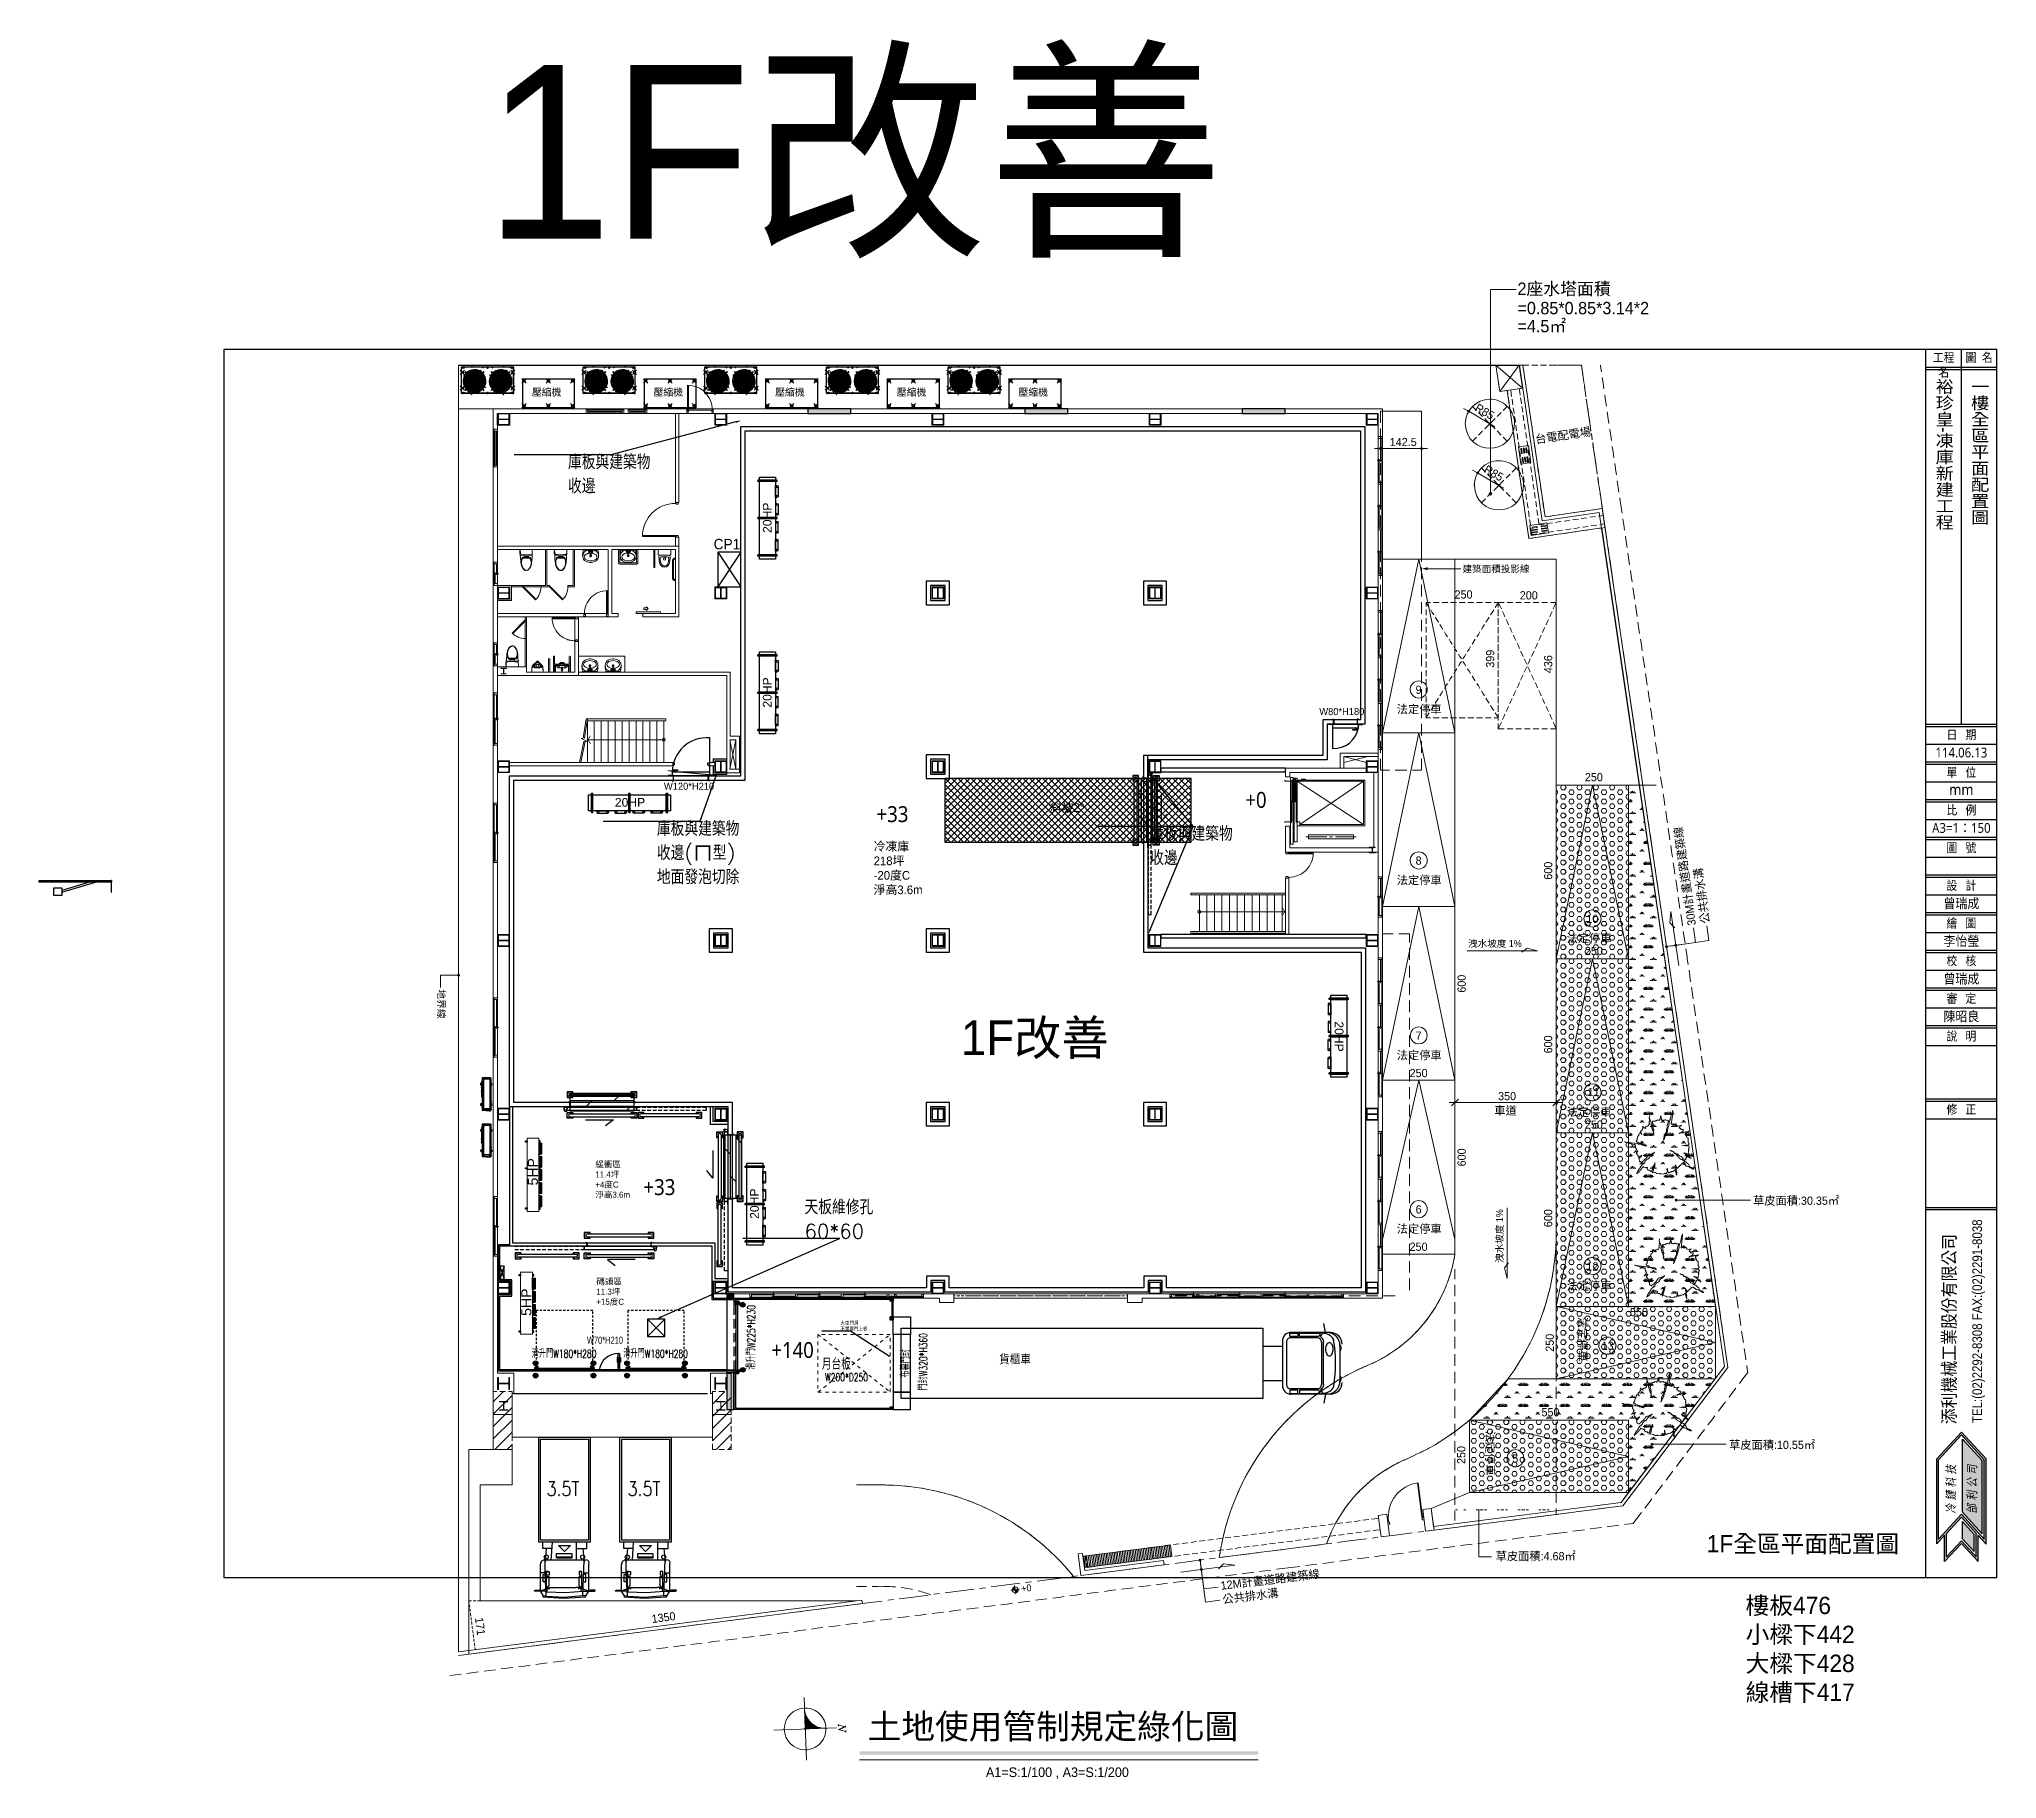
# Model space of a CAD drawing. Header units: millimetres. Extents: x -15161 to 10473752, y -72817 to 33960.
# Drawn here: x 135664 to 142427, y -16191 to -10182 of the extents above; entities that cross this region are included whole.
import ezdxf
from ezdxf import colors
from ezdxf.entities.mleader import LeaderData, LeaderLine
from ezdxf.enums import TextEntityAlignment as Align
from ezdxf.math import Vec2, Vec3

# ---------------------------------------------------------------- set-up
doc = ezdxf.new("R2010")
doc.units = ezdxf.units.MM
for name, pattern in [('ACAD_ISO03W100', [30, 12, -18]), ('DASHED', [0.75, 0.5, -0.25]), ('HIDDEN', [9.525, 6.35, -3.175]), ('JIS_02_0.7', [1.35, 0.75, -0.6]), ('JIS_02_1.2', [2.5, 1.25, -1.25])]:
    doc.linetypes.add(name, pattern=pattern)
for name, color, linetype, lineweight in [('1', 7, 'Continuous', 9), ('C6', 6, 'Continuous', 5), ('添利-門', 150, 'Continuous', 25), ('門', 150, 'Continuous', 25)]:
    doc.layers.add(name, color=color, linetype=linetype, lineweight=lineweight)
for name, color, linetype in [('@02 滑升門板', 7, 'Continuous'), ('@16 小零件', 3, 'Continuous'), ('HIDDEN', 2, 'DASHED'), ('PDF_單色填滿', 7, 'Continuous'), ('PDF_幾何圖形', 7, 'Continuous'), ('PDF_文字', 7, 'Continuous'), ('TEXT', 4, 'Continuous'), ('TITLE', 7, 'Continuous'), ('添利-11公分庫板', 190, 'Continuous')]:
    doc.layers.add(name, color=color, linetype=linetype)
doc.styles.add('AEH', font='SIMPLEX.SHX', dxfattribs={"bigfont": 'AE.SHX'})
doc.styles.add('C1', font='simplex.shx', dxfattribs={"bigfont": 'chin.shx'})
doc.styles.add('CHINA', font='C2.SHX', dxfattribs={"width": 0.8, "bigfont": 'CHINA.SHX'})
doc.styles.add('CTEXT', font='PMingLiU.ttf', dxfattribs={"width": 0.9})
doc.styles.add('MtXpl_', font='PMingLiU.ttf')
doc.styles.add('PDF PMingLiU', font='PMingLiU.ttf')
doc.styles.get("Standard").update_dxf_attribs({"font": 'arial.ttf'})
doc.styles.add('STSL', font='simplex.shx', dxfattribs={"bigfont": 'stsl.shx'})
doc.styles.add('新細明體', font='PMingLiU.ttf')
doc.styles.add('正黑', font='Microsoft JhengHei.ttf', dxfattribs={"width": 0.9})

msp = doc.modelspace()

# ---------------------------------------------------------------- texts
at = {"color": 0, "style": 'C1', "width": 0.7}
for s, p in [('滑升門W225*H230', (138124.0658, -14665.755)), ('門封W320*H360', (138718.3491, -14750.4139)), ('布幕門封', (138656.7984, -14755.2613))]:
    msp.add_text(s, height=27.3, rotation=90, dxfattribs=at).set_placement(p, align=Align.MIDDLE_CENTER)
for s, p in [('滑升門W180*H280', (137477.2481, -14722.2451)), ('滑升門W180*H280', (137793.4572, -14722.2451)), ('W200*D250', (138453.2383, -14803.5265))]:
    msp.add_text(s, height=27.3, dxfattribs=at).set_placement(p, align=Align.MIDDLE_CENTER)
at = {"color": 0, "linetype": 'ByBlock', "ltscale": 5, "attachment_point": 1, "style": '新細明體'}
for s, width, gutter_width, heights, insert, char_height in [('1F改善', 7506.064528, 4500, [1063.9712], (137205.5497, -10270.6327), 600), ('1F全區平面配置圖', 750.606453, 450, [106.3971], (141424.9693, -15348.3695), 60), ('樓板476\\P小樑下442^J大樑下428^J線槽下417', 641.269641, 450, [0], (141559.3623, -15561.5767), 60)]:
    msp.add_mtext_dynamic_manual_height_columns(s, width=width, gutter_width=gutter_width, heights=heights, dxfattribs=dict(at, insert=insert, char_height=char_height))
at = {"color": 8, "attachment_point": 1}
for s, width, gutter_width, heights, insert, char_height in [('{\\fPMingLiU|b0|i0|c136|p18;壓縮機}', 1046.294001, 125, [0], (137366.0066, -11388.3861), 25), ('{\\fPMingLiU|b0|i0|c136|p18;壓縮機}', 1046.294001, 125, [0], (137786.2466, -11388.3861), 25), ('{\\fPMingLiU|b0|i0|c136|p18;壓縮機}', 1046.294001, 125, [0], (138206.4866, -11388.3861), 25), ('{\\fPMingLiU|b0|i0|c136|p18;壓縮機}', 1046.294001, 125, [0], (138626.7266, -11388.3861), 25), ('{\\fPMingLiU|b0|i0|c136|p18;壓縮機}', 1046.294001, 125, [0], (139046.9666, -11388.3861), 25), ('20HP', 81.054958, 12.5, [43.0182], (137652.8901, -12802.538), 30)]:
    msp.add_mtext_dynamic_manual_height_columns(s, width=width, gutter_width=gutter_width, heights=heights, dxfattribs=dict(at, insert=insert, char_height=char_height))
at = {"insert": (142365.7943, -11353.27), "char_height": 45.939765, "width": 1082.511617, "attachment_point": 4, "rotation": 270, "style": 'CTEXT'}
msp.add_mtext('{\\f@Microsoft JhengHei|b0|i0|c136|p34;一樓全區平面配置圖}', dxfattribs=at)
at = {"color": 8, "attachment_point": 1}
for s, width, gutter_width, heights, insert, char_height, rotation in [('20HP', 81.054958, 12.5, [43.0182], (138164.1768, -11887.0548), 30, 90), ('20HP', 81.054958, 12.5, [43.0182], (138164.1768, -12490.5748), 30, 90), ('20HP', 81.054958, 12.5, [43.0182], (140169.9011, -13574.1554), 30, 270), ('5HP', 94.068369, 14.5069, [49.9248], (137351.9801, -14140.9393), 34.81651, 90), ('20HP', 81.054958, 12.5, [43.0182], (138120.1703, -14256.271), 30, 90)]:
    msp.add_mtext_dynamic_manual_height_columns(s, width=width, gutter_width=gutter_width, heights=heights, dxfattribs=dict(at, insert=insert, char_height=char_height, rotation=rotation))
at = {"color": 8, "linetype": 'ByBlock', "ltscale": 5, "attachment_point": 1, "style": '新細明體'}
for s, width, gutter_width, heights, insert, char_height in [('CP1', 450.363872, 270, [63.8383], (137994.3016, -11907.6378), 36), ('斜坡2°', 375.303226, 225, [53.1986], (139155.5693, -12820.8518), 30)]:
    msp.add_mtext_dynamic_manual_height_columns(s, width=width, gutter_width=gutter_width, heights=heights, dxfattribs=dict(at, insert=insert, char_height=char_height))
at = {"insert": (142304.5872, -12628.8118), "char_height": 33.689161, "attachment_point": 2, "style": 'CTEXT'}
msp.add_mtext('{\\fMicrosoft JhengHei|b0|i0|c136|p34;114.06.13}', dxfattribs=at)
at = {"color": 8, "char_height": 54.80792, "attachment_point": 1, "style": '正黑'}
for s, insert in [('+0', (139830.7863, -12781.7999)), ('+33', (138556.7388, -12830.9666)), ('+33', (137751.6847, -14119.373))]:
    msp.add_mtext_dynamic_manual_height_columns(s, width=6467.545708, gutter_width=6000, heights=[0], dxfattribs=dict(at, insert=insert))
at = {"color": 230, "linetype": 'ByBlock', "ltscale": 5, "insert": (138848.5915, -13570.7421), "char_height": 120, "attachment_point": 1, "style": '新細明體'}
msp.add_mtext_dynamic_manual_height_columns('1F改善', width=1501.212906, gutter_width=900, heights=[212.7942], dxfattribs=at)
at = {"color": 0, "insert": (137329.7187, -14591.5094), "char_height": 34.81651, "attachment_point": 1, "rotation": 90}
msp.add_mtext_dynamic_manual_height_columns('5HP', width=94.068369, gutter_width=14.5069, heights=[49.9248], dxfattribs=at)
at = {"color": 0, "insert": (138193.2436, -14682.03), "char_height": 54.80792, "attachment_point": 1, "style": '正黑'}
msp.add_mtext_dynamic_manual_height_columns('+140', width=6467.545708, gutter_width=6000, heights=[0], dxfattribs=at)
at = {"layer": 'TEXT', "color": 0, "style": 'CHINA', "width": 0.8}
msp.add_text('月台板', height=40, dxfattribs=at).set_placement((138418.0259, -14755.2659), align=Align.MIDDLE)
at = {"layer": '添利-門', "color": 0, "style": 'MtXpl_', "width": 0.8}
msp.add_text('W70*H210', height=24.58062, dxfattribs=at).set_placement((137556.424, -14687.7489))
at = {"layer": '添利-門', "color": 8, "char_height": 24.58062, "width": 2069.632604, "attachment_point": 7, "style": 'AEH'}
for s, insert in [('{\\fPMingLiU|b0|i0|c136|p18;W80*H180}', (140086.4703, -12516.6394)), ('{\\fPMingLiU|b0|i0|c136|p18;W120*H210}', (137822.4426, -12774.6665))]:
    msp.add_mtext(s, dxfattribs=dict(at, insert=insert))

# ---------------------------------------------------------------- blocks, each defined once
blk = doc.blocks.new('建築底圖1140116')
at = {"transparency": 33554687}
h = blk.add_hatch(color=8, dxfattribs=at)
h.dxf.hatch_style = 1
h.paths.add_polyline_path([(-597.8, -22058.9), (-746.6, -22058.9), (-746.6, -22074.2), (-597.8, -22074.2)])
h = blk.add_hatch(color=8, dxfattribs=at)
h.dxf.hatch_style = 1
h.paths.add_polyline_path([(152, -22058.9), (3.3, -22058.9), (3.3, -22074.2), (152, -22074.2)])
h = blk.add_hatch(color=8, dxfattribs=at)
h.dxf.hatch_style = 1
h.paths.add_polyline_path([(-1026.6, -25135.3), (-1002.6, -25135.3), (-1002.6, -25115.3), (-1026.6, -25115.3)])
h = blk.add_hatch(color=8, dxfattribs=at)
h.dxf.hatch_style = 1
h.paths.add_polyline_path([(-1026.6, -25515.3), (-1002.6, -25515.3), (-1002.6, -25388.5), (-1026.6, -25388.5)])
at = {"color": 8}
blk.add_line((-1026.6, -25135.3), (-1026.6, -25388.5), dxfattribs=at)
for points in [[(1710.1, -21908.9), (-1953.2, -21908.9)], [(-1026.6, -25389.8), (-1011.8, -25389.8)]]:
    blk.add_lwpolyline(points)
for points in [[(-1818.3, -22074.2), (-1776.8, -22074.2), (-1776.8, -22114.4), (-1818.3, -22114.4)], [(-1818.3, -22074.2), (-1776.8, -22074.2), (-1776.8, -22114.4), (-1818.3, -22114.4)], [(473.1, -23311.8), (902.9, -23311.8), (902.9, -23299.5), (473.1, -23299.5)], [(473.1, -23885.9), (1182.3, -23885.9), (1182.3, -23874.5), (473.1, -23874.5)]]:
    blk.add_lwpolyline(points, close=True)
for points in [[(-746.6, -22074.2), (-597.8, -22074.2), (-597.8, -22058.9), (-746.6, -22058.9)], [(3.3, -22074.2), (152, -22074.2), (152, -22058.9), (3.3, -22058.9)], [(-1026.6, -25135.3), (-1002.6, -25135.3), (-1002.6, -25115.3), (-1026.6, -25115.3)], [(-1026.6, -25515.3), (-1002.6, -25515.3), (-1002.6, -25388.5), (-1026.6, -25388.5)]]:
    blk.add_lwpolyline(points, close=True, dxfattribs=at)
at = {"layer": 'PDF_單色填滿', "lineweight": 9}
for points in [[(1531.6, -22064.4), (1531.2, -22067), (1536.3, -22067)], [(1531.2, -22067), (1531.6, -22069.5), (1536.3, -22067)], [(1533.7, -22062.7), (1531.6, -22064.4), (1536.3, -22067)], [(1531.6, -22069.5), (1533.7, -22071.2), (1536.3, -22067)], [(1536.3, -22061.9), (1533.7, -22062.7), (1536.3, -22067)], [(1533.7, -22071.2), (1536.3, -22072.1), (1536.3, -22067)], [(1538.8, -22062.7), (1536.3, -22061.9), (1536.3, -22067)], [(1540.5, -22064.4), (1538.8, -22062.7), (1536.3, -22067)], [(1540.9, -22067), (1540.5, -22064.4), (1536.3, -22067)], [(1540.5, -22069.5), (1540.9, -22067), (1536.3, -22067)], [(1536.3, -22072.1), (1538.4, -22071.6), (1536.3, -22067)], [(1538.4, -22071.6), (1540.5, -22069.5), (1536.3, -22067)], [(1605.3, -22107.6), (1604.4, -22110.2), (1609.5, -22110.2)], [(1604.4, -22110.2), (1605.3, -22112.7), (1609.5, -22110.2)], [(1607, -22105.5), (1605.3, -22107.6), (1609.5, -22110.2)], [(1605.3, -22112.7), (1607, -22114.4), (1609.5, -22110.2)], [(1609.5, -22105.1), (1607, -22105.5), (1609.5, -22110.2)], [(1607, -22114.4), (1609.5, -22115.2), (1609.5, -22110.2)], [(1612.1, -22105.9), (1609.5, -22105.1), (1609.5, -22110.2)], [(1613.8, -22107.6), (1612.1, -22105.9), (1609.5, -22110.2)], [(1614.6, -22110.2), (1613.8, -22107.6), (1609.5, -22110.2)], [(1609.5, -22115.2), (1612.1, -22114.4), (1609.5, -22110.2)], [(1612.1, -22114.4), (1613.8, -22112.7), (1609.5, -22110.2)], [(1613.8, -22112.7), (1614.6, -22110.2), (1609.5, -22110.2)], [(1226.8, -22193.2), (1226.3, -22195.3), (1231.4, -22195.3)], [(1226.3, -22195.3), (1226.8, -22197.8), (1231.4, -22195.3)], [(1228.9, -22191), (1226.8, -22193.2), (1231.4, -22195.3)], [(1226.8, -22197.8), (1228.9, -22199.9), (1231.4, -22195.3)], [(1231.4, -22190.6), (1228.9, -22191), (1231.4, -22195.3)], [(1228.9, -22199.9), (1231.4, -22200.4), (1231.4, -22195.3)], [(1233.5, -22191), (1231.4, -22190.6), (1231.4, -22195.3)], [(1235.7, -22193.2), (1233.5, -22191), (1231.4, -22195.3)], [(1236.1, -22195.3), (1235.7, -22193.2), (1231.4, -22195.3)], [(1231.4, -22200.4), (1233.5, -22199.9), (1231.4, -22195.3)], [(1233.5, -22199.9), (1235.7, -22197.8), (1231.4, -22195.3)], [(1235.7, -22197.8), (1236.1, -22195.3), (1231.4, -22195.3)], [(1369.5, -22193.2), (1368.6, -22195.3), (1373.7, -22195.3)], [(1368.6, -22195.3), (1369.5, -22197.8), (1373.7, -22195.3)], [(1371.2, -22191), (1369.5, -22193.2), (1373.7, -22195.3)], [(1369.5, -22197.8), (1371.2, -22199.9), (1373.7, -22195.3)], [(1373.7, -22190.6), (1371.2, -22191), (1373.7, -22195.3)], [(1371.2, -22199.9), (1373.7, -22200.4), (1373.7, -22195.3)], [(1376.2, -22191), (1373.7, -22190.6), (1373.7, -22195.3)], [(1377.9, -22193.2), (1376.2, -22191), (1373.7, -22195.3)], [(1378.8, -22195.3), (1377.9, -22193.2), (1373.7, -22195.3)], [(1373.7, -22200.4), (1376.2, -22199.9), (1373.7, -22195.3)], [(1376.2, -22199.9), (1377.9, -22197.8), (1373.7, -22195.3)], [(1377.9, -22197.8), (1378.8, -22195.3), (1373.7, -22195.3)], [(1563, -22277.4), (1562.1, -22280), (1567.2, -22280)], [(1562.1, -22280), (1563, -22282.5), (1567.2, -22280)], [(1564.6, -22275.7), (1563, -22277.4), (1567.2, -22280)], [(1563, -22282.5), (1564.6, -22284.2), (1567.2, -22280)], [(1567.2, -22274.9), (1564.6, -22275.7), (1567.2, -22280)], [(1564.6, -22284.2), (1567.2, -22285), (1567.2, -22280)], [(1569.7, -22275.7), (1567.2, -22274.9), (1567.2, -22280)], [(1571.4, -22277.4), (1569.7, -22275.7), (1567.2, -22280)], [(1572.3, -22280), (1571.4, -22277.4), (1567.2, -22280)], [(1571.4, -22282.5), (1572.3, -22280), (1567.2, -22280)], [(1567.2, -22285), (1569.7, -22284.2), (1567.2, -22280)], [(1569.7, -22284.2), (1571.4, -22282.5), (1567.2, -22280)], [(1640.4, -22318.1), (1637.9, -22318.5), (1640.4, -22322.7)], [(1643, -22318.5), (1640.4, -22318.1), (1640.4, -22322.7)], [(1605.7, -22349.4), (1605.3, -22351.9), (1611.2, -22351.9)], [(1605.3, -22351.9), (1605.7, -22354.5), (1611.2, -22351.9)], [(1607.4, -22347.3), (1605.7, -22349.4), (1611.2, -22351.9)], [(1605.7, -22354.5), (1607.4, -22356.6), (1611.2, -22351.9)], [(1610, -22346), (1607.4, -22347.3), (1611.2, -22351.9)], [(1607.4, -22356.6), (1610, -22357.9), (1611.2, -22351.9)], [(1612.5, -22346), (1610, -22346), (1611.2, -22351.9)], [(1610, -22357.9), (1612.5, -22357.9), (1611.2, -22351.9)], [(1615, -22347.3), (1612.5, -22346), (1611.2, -22351.9)], [(1616.7, -22349.4), (1615, -22347.3), (1611.2, -22351.9)], [(1617.1, -22351.9), (1616.7, -22349.4), (1611.2, -22351.9)], [(1612.5, -22357.9), (1615, -22356.6), (1611.2, -22351.9)], [(1615, -22356.6), (1616.7, -22354.5), (1611.2, -22351.9)], [(1616.7, -22354.5), (1617.1, -22351.9), (1611.2, -22351.9)], [(1636.2, -22320.2), (1635.8, -22322.7), (1640.4, -22322.7)], [(1635.8, -22322.7), (1636.2, -22325.3), (1640.4, -22322.7)], [(1637.9, -22318.5), (1636.2, -22320.2), (1640.4, -22322.7)], [(1636.2, -22325.3), (1637.9, -22327.4), (1640.4, -22322.7)], [(1637.9, -22327.4), (1640.4, -22327.8), (1640.4, -22322.7)], [(1645.1, -22320.6), (1643, -22318.5), (1640.4, -22322.7)], [(1645.5, -22322.7), (1645.1, -22320.6), (1640.4, -22322.7)], [(1640.4, -22327.8), (1643, -22327.4), (1640.4, -22322.7)], [(1643, -22327.4), (1645.1, -22325.3), (1640.4, -22322.7)], [(1645.1, -22325.3), (1645.5, -22322.7), (1640.4, -22322.7)], [(1394.4, -22605.5), (1374.5, -22610.6), (1394.4, -22615.7)], [(2248.9, -24789), (2248, -24791.6), (2253.1, -24791.6)], [(2248, -24791.6), (2248.9, -24794.1), (2253.1, -24791.6)], [(2250.6, -24787.3), (2248.9, -24789), (2253.1, -24791.6)], [(2248.9, -24794.1), (2250.6, -24796.2), (2253.1, -24791.6)], [(2253.1, -24786.9), (2250.6, -24787.3), (2253.1, -24791.6)], [(2250.6, -24796.2), (2253.1, -24796.7), (2253.1, -24791.6)], [(2255.6, -24787.3), (2253.1, -24786.9), (2253.1, -24791.6)], [(2257.3, -24789), (2255.6, -24787.3), (2253.1, -24791.6)], [(2258.2, -24791.6), (2257.3, -24789), (2253.1, -24791.6)], [(2253.1, -24796.7), (2255.6, -24796.2), (2253.1, -24791.6)], [(2255.6, -24796.2), (2257.3, -24794.1), (2253.1, -24791.6)], [(2257.3, -24794.1), (2258.2, -24791.6), (2253.1, -24791.6)], [(2167.1, -25630.8), (2165.5, -25632.5), (2169.7, -25635)], [(2169.7, -25629.9), (2167.1, -25630.8), (2169.7, -25635)], [(2172.2, -25630.8), (2169.7, -25629.9), (2169.7, -25635)], [(2174.3, -25632.5), (2172.2, -25630.8), (2169.7, -25635)], [(2165.5, -25632.5), (2165, -25635), (2169.7, -25635)], [(2165, -25635), (2165.5, -25637.5), (2169.7, -25635)], [(2165.5, -25637.5), (2167.1, -25639.2), (2169.7, -25635)], [(2167.1, -25639.2), (2169.7, -25640.1), (2169.7, -25635)], [(2174.8, -25635), (2174.3, -25632.5), (2169.7, -25635)], [(2169.7, -25640.1), (2172.2, -25639.2), (2169.7, -25635)], [(2172.2, -25639.2), (2174.3, -25637.5), (2169.7, -25635)], [(2174.3, -25637.5), (2174.8, -25635), (2169.7, -25635)], [(-756, -26618.1), (-758.6, -26550.8), (-756, -26564.8)], [(-756, -26564.8), (-756, -26618.1), (-748.4, -26582.1)], [(-748.4, -26582.1), (-756, -26618.1), (-736.1, -26597)], [(-736.1, -26597), (-756, -26618.1), (-720.9, -26608)], [(-720.9, -26608), (-756, -26618.1), (-702.7, -26614.3)], [(-702.7, -26614.3), (-756, -26618.1), (-684, -26615.6)]]:
    blk.add_solid(points, dxfattribs=at)
at = {"layer": 'PDF_單色填滿', "lineweight": 0}
for points in [[(-1508.4, -23201.3), (-1505.4, -23201.3), (-1498.7, -23186.9), (-1495.7, -23186.9)], [(-1498.7, -23216.1), (-1495.7, -23216.1), (-1508.4, -23201.3), (-1505.4, -23201.3)], [(893.1, -23780.9), (890.2, -23780.9), (902.9, -23795.3), (899.9, -23795.3)], [(902.9, -23795.3), (899.9, -23795.3), (893.1, -23810.1), (890.2, -23810.1)], [(2215, -23914.3), (2216.7, -23912.2), (2219.6, -23916)], [(2215, -23916.8), (2215, -23914.3), (2219.6, -23916)], [(2215.8, -23919.4), (2215, -23916.8), (2219.6, -23916)], [(2218, -23920.6), (2215.8, -23919.4), (2219.6, -23916)], [(2216.7, -23912.2), (2219.2, -23911.3), (2219.6, -23916)], [(2220.5, -23921.1), (2218, -23920.6), (2219.6, -23916)], [(2219.2, -23911.3), (2221.8, -23911.3), (2219.6, -23916)], [(2221.8, -23911.3), (2223.9, -23913), (2219.6, -23916)], [(2223.9, -23913), (2224.7, -23915.6), (2219.6, -23916)], [(2224.7, -23915.6), (2224.3, -23918.1), (2219.6, -23916)], [(2224.3, -23918.1), (2223, -23920.2), (2219.6, -23916)], [(2223, -23920.2), (2220.5, -23921.1), (2219.6, -23916)], [(2247.2, -23909.6), (2248.9, -23907.5), (2251.8, -23911.3)], [(2247.2, -23912.2), (2247.2, -23909.6), (2251.8, -23911.3)], [(2248, -23914.7), (2247.2, -23912.2), (2251.8, -23911.3)], [(2250.1, -23916), (2248, -23914.7), (2251.8, -23911.3)], [(2248.9, -23907.5), (2251.4, -23906.7), (2251.8, -23911.3)], [(2252.7, -23916.4), (2250.1, -23916), (2251.8, -23911.3)], [(2251.4, -23906.7), (2253.9, -23906.7), (2251.8, -23911.3)], [(2253.9, -23906.7), (2256.1, -23908.4), (2251.8, -23911.3)], [(2256.1, -23908.4), (2256.9, -23910.5), (2251.8, -23911.3)], [(2256.9, -23910.5), (2256.5, -23913.4), (2251.8, -23911.3)], [(2256.5, -23913.4), (2255.2, -23915.1), (2251.8, -23911.3)], [(2255.2, -23915.1), (2252.7, -23916.4), (2251.8, -23911.3)], [(-1958.2, -24014.6), (-1957.8, -24012.5), (-1953.6, -24014.6)], [(-1957.8, -24017.2), (-1958.2, -24014.6), (-1953.6, -24014.6)], [(-1957.8, -24012.5), (-1955.7, -24010.4), (-1953.6, -24014.6)], [(-1955.7, -24019.3), (-1957.8, -24017.2), (-1953.6, -24014.6)], [(-1955.7, -24010.4), (-1953.6, -24010), (-1953.6, -24014.6)], [(-1953.6, -24019.7), (-1955.7, -24019.3), (-1953.6, -24014.6)], [(-1953.6, -24010), (-1951, -24010.4), (-1953.6, -24014.6)], [(-1951, -24010.4), (-1948.9, -24012.5), (-1953.6, -24014.6)], [(-1948.9, -24012.5), (-1948.5, -24014.6), (-1953.6, -24014.6)], [(-1948.5, -24014.6), (-1948.9, -24017.2), (-1953.6, -24014.6)], [(-1948.9, -24017.2), (-1951, -24019.3), (-1953.6, -24014.6)], [(-1951, -24019.3), (-1953.6, -24019.7), (-1953.6, -24014.6)], [(603.5, -26033.4), (605.2, -26031.3), (608.2, -26035.1)], [(603.5, -26036), (603.5, -26033.4), (608.2, -26035.1)], [(604.4, -26038.1), (603.5, -26036), (608.2, -26035.1)], [(606.5, -26039.8), (604.4, -26038.1), (608.2, -26035.1)], [(605.2, -26031.3), (607.8, -26030.5), (608.2, -26035.1)], [(609, -26040.2), (606.5, -26039.8), (608.2, -26035.1)], [(607.8, -26030.5), (610.3, -26030.5), (608.2, -26035.1)], [(610.3, -26030.5), (612.4, -26032.1), (608.2, -26035.1)], [(612.4, -26032.1), (613.3, -26034.7), (608.2, -26035.1)], [(613.3, -26034.7), (612.8, -26037.2), (608.2, -26035.1)], [(612.8, -26037.2), (611.6, -26039.3), (608.2, -26035.1)], [(611.6, -26039.3), (609, -26040.2), (608.2, -26035.1)], [(607.3, -26068.1), (607.8, -26065.6), (612.4, -26067.3)], [(608.6, -26070.7), (607.3, -26068.1), (612.4, -26067.3)], [(607.8, -26065.6), (609.4, -26063.5), (612.4, -26067.3)], [(610.7, -26071.9), (608.6, -26070.7), (612.4, -26067.3)], [(609.4, -26063.5), (612, -26062.6), (612.4, -26067.3)], [(613.3, -26072.4), (610.7, -26071.9), (612.4, -26067.3)], [(612, -26062.6), (614.5, -26063.1), (612.4, -26067.3)], [(614.5, -26063.1), (616.6, -26064.3), (612.4, -26067.3)], [(616.6, -26064.3), (617.5, -26066.9), (612.4, -26067.3)], [(617.5, -26066.9), (617.1, -26069.4), (612.4, -26067.3)], [(617.1, -26069.4), (615.4, -26071.5), (612.4, -26067.3)], [(615.4, -26071.5), (613.3, -26072.4), (612.4, -26067.3)]]:
    blk.add_solid(points, dxfattribs=at)
at = {"layer": 'PDF_單色填滿', "lineweight": 20}
blk.add_solid([(-568, -26706.6), (-568, -26695.6), (809.3, -26706.6), (809.3, -26695.6)], dxfattribs=at)
blk.add_solid([(-568, -26706.6), (-568, -26695.6), (809.3, -26706.6), (809.3, -26695.6)], dxfattribs=at)
at = {"layer": 'PDF_幾何圖形', "lineweight": 0}
for p, q in [((1643.4, -21998.8), (1637.9, -21962.4)), ((1669.6, -21995), (1643.4, -21998.8)), ((1744.2, -22506.5), (1669.6, -21995)), ((-1953.2, -22058.9), (-1833.2, -22058.9)), ((-1917.4, -22058.9), (1238.6, -22058.9)), ((-1833.2, -22058.9), (-1833.2, -25652.8)), ((1238.6, -22058.9), (1238.6, -22066.6)), ((1238.6, -22066.6), (1373.7, -22066.6)), ((1373.7, -22066.6), (1373.7, -22577.2)), ((1995.7, -22469.6), (1744.2, -22506.5)), ((2126.1, -23358.4), (1995.7, -22469.6)), ((1373.7, -22577.2), (1839, -22577.2)), ((1839, -22577.2), (1839, -23358.4)), ((1839, -23358.4), (2126.1, -23358.4)), ((-1833.2, -25652.8), (-1917.4, -25652.8))]:
    blk.add_line(p, q, dxfattribs=at)
at = {"layer": 'PDF_幾何圖形', "lineweight": 9}
for points in [[(1611.2, -22351.9), (1611.2, -21645.7), (1700.6, -21645.7)], [(1626.9, -22120.3), (1609.5, -22110.2), (1536.3, -22067), (1518.9, -22056.8)], [(1211.1, -22195.3), (1231.4, -22195.3), (1393.6, -22195.3)], [(1231.4, -22195.3), (1231.4, -22205.4)], [(1373.7, -22195.3), (1373.7, -22205.4)], [(1657.8, -22332.9), (1640.4, -22322.7), (1567.2, -22280), (1549.8, -22269.8)], [(1394.4, -22610.6), (1509.2, -22610.6)], [(1720, -23935.5), (1737.8, -23921.9), (1773.8, -23930.8), (1529.5, -23930.8)], [(1469, -24455), (1488.9, -24455), (1839, -24455), (1858.9, -24455)], [(1477, -24466.4), (1500.7, -24443.1)], [(1488.9, -24471.1), (1488.9, -24444.8)], [(1850.9, -24443.1), (1827.2, -24466.4)], [(1839, -24471.1), (1839, -24444.8)], [(1673.5, -25008.4), (1659.9, -25026.1), (1668.8, -25062.1), (1668.8, -24817.8)], [(2253.1, -24791.6), (2509.3, -24791.6)], [(2169.7, -25635), (2426.3, -25635)], [(1571.8, -25860.7), (1571.8, -26023.3), (1615.5, -26023.3)], [(-759.8, -26510.2), (-751.8, -26726.1)], [(-648.1, -26613.9), (-864, -26622.4)], [(-641.7, -26601.6), (-641.3, -26608.4)], [(-641.7, -26605), (-616.3, -26611.4)], [(-619.7, -26611.4), (-640.9, -26620.7), (-615.5, -26627)], [(-616.3, -26607.5), (-616.3, -26611.4), (-637.5, -26620.7)], [(-615.5, -26623.2), (-615.5, -26630.4)]]:
    blk.add_lwpolyline(points, dxfattribs=at)
at = {"layer": 'PDF_幾何圖形', "lineweight": 0}
for points in [[(-1953.2, -21908.9), (-1953.2, -26352.2), (-559.7, -26173.1), (-558, -26185), (-1953.2, -26364.3)], [(1415.2, -25919.5), (2063, -25836.1), (2419.5, -25366.6), (1987.6, -22416.3), (1789.9, -22445.5), (1711.6, -21908.2), (1723.4, -21908.2), (1800.1, -22431.5), (1997.8, -22402.7), (2226.8, -23963), (2431.8, -25369.5), (2069.3, -25847.5), (1416.9, -25931.8)], [(1630.3, -21907.8), (1722.6, -21987)], [(1711.1, -21907.8), (1643.4, -21998.8)], [(1744.6, -21907.8), (1723.4, -21907.8), (1724.7, -21917.5), (1726.4, -21927.3)], [(1774.7, -21907.8), (1754.8, -21907.8)], [(1804.7, -21907.8), (1784.4, -21907.8)], [(1834.8, -21907.8), (1814.5, -21907.8)], [(1842.4, -21907.8), (1822.5, -21907.8)], [(1864.4, -21907.8), (1844.5, -21907.8)], [(1933.9, -21964.9), (1926.7, -21915.4), (1925.8, -21907.8), (1862.3, -21907.8)], [(1894.5, -21907.8), (1874.6, -21907.8)], [(1928.8, -21927.7), (1927.1, -21917.9), (1925.8, -21907.8), (1904.6, -21907.8)], [(1994.8, -21930.6), (1991.9, -21910.7), (1991.4, -21907.8)], [(1727.7, -21937.4), (1729.3, -21947.2), (1730.6, -21956.9)], [(1732.3, -21967.1), (1734.9, -21986.5)], [(1933, -21957.3), (1931.3, -21947.6), (1930, -21937.4)], [(1937.2, -21987), (1936, -21977.2), (1934.3, -21967.5)], [(2003.3, -21989.9), (2000.3, -21970), (1997.4, -21950.5)], [(1669.6, -21995), (1670.1, -21998.4), (1671.3, -22008.1)], [(1673, -22018.3), (1675.6, -22037.8)], [(1681.5, -21993.3), (1683.2, -22005.6), (1684.5, -22015.3)], [(1686.2, -22025.5), (1687.4, -22035.2), (1689.1, -22045)], [(1711.1, -21988.6), (1712.8, -22001.4), (1714.1, -22011.1)], [(1715.8, -22020.8), (1717.1, -22031), (1718.8, -22040.7)], [(1736.5, -21996.7), (1737.8, -22006.4), (1739.5, -22016.6)], [(1740.8, -22026.3), (1742.1, -22036.1), (1743.7, -22046.2)], [(1939.8, -22004.7), (1936.8, -21984.8)], [(1941.5, -22016.6), (1940.2, -22006.9), (1938.5, -21997.1)], [(1957.1, -22123.3), (1942.7, -22024.2)], [(1945.7, -22046.7), (1944.4, -22036.5), (1943.2, -22026.8)], [(2012.2, -22049.2), (2009.2, -22029.7), (2006.3, -22009.8)], [(-1512.6, -22058.9), (-1382.7, -22058.9)], [(-1512.6, -22061.9), (-1382.7, -22061.9)], [(-1512.6, -22074.2), (-1382.7, -22074.2)], [(-1506.7, -22074.2), (-1506.7, -22061.9)], [(-1506.7, -22066.1), (-1388.6, -22066.1)], [(-1506.7, -22069.9), (-1388.6, -22069.9)], [(-1388.6, -22074.2), (-1388.6, -22061.9)], [(-1367.4, -22074.2), (-1382.7, -22074.2), (-1382.7, -22058.9), (-1367.4, -22058.9)], [(-1302.6, -22058.9), (-1367.4, -22058.9), (-1367.4, -22074.2), (-1302.6, -22074.2)], [(-1367.4, -22061.9), (-1302.6, -22061.9)], [(-1361.5, -22074.2), (-1361.5, -22061.9)], [(-1361.5, -22066.1), (-1308.6, -22066.1)], [(-1361.5, -22069.9), (-1308.6, -22069.9)], [(-1308.6, -22074.2), (-1308.6, -22061.9)], [(-1192.1, -22074.2), (-1192.1, -22382), (-1204, -22382), (-1204, -22074.2)], [(-1159.5, -22062.7), (-1074, -22062.7), (-1074, -22074.2), (-1164.2, -22074.2), (-1164.2, -22062.7), (-1162.1, -22062.7), (-1162.1, -22065.3), (-1159.5, -22065.3), (-1159.5, -22070.4), (-1164.2, -22070.4)], [(-1074, -22062.7), (-1076.5, -22062.7), (-1076.5, -22065.3), (-1078.7, -22065.3), (-1078.7, -22070.4), (-1074, -22070.4)], [(1536.3, -22067), (1536.7, -22067.4)], [(1549.4, -22050), (1556.6, -22056.8), (1563.4, -22064)], [(1570.6, -22071.2), (1584.5, -22085.2)], [(1591.7, -22092.4), (1598.9, -22099.6), (1606.1, -22106.4)], [(1591.7, -22127.9), (1606.1, -22113.6)], [(1609.5, -22110.2), (1610, -22110.6)], [(1612.9, -22106.4), (1620.1, -22099.6), (1627.3, -22092.4)], [(1612.9, -22113.6), (1627.3, -22127.9)], [(1634.1, -22085.2), (1641.3, -22078.4), (1648.5, -22071.2)], [(1677.3, -22047.9), (1678.5, -22057.7), (1680.2, -22067.4)], [(1681.5, -22077.6), (1683.2, -22087.3), (1684.5, -22097.5)], [(1685.7, -22107.2), (1687.4, -22116.9), (1688.7, -22127.1)], [(1690.4, -22055.1), (1691.7, -22064.9), (1693.4, -22074.6)], [(1694.6, -22084.8), (1696.3, -22094.5), (1697.6, -22104.7)], [(1699.3, -22114.4), (1700.6, -22124.1), (1701.8, -22134.3)], [(1720, -22050.5), (1721.7, -22060.6), (1723, -22070.4)], [(1724.3, -22080.5), (1726, -22090.3), (1727.2, -22100)], [(1728.9, -22110.2), (1731.5, -22129.6)], [(1745, -22056), (1746.7, -22065.7), (1748, -22075.9)], [(1749.7, -22085.6), (1750.9, -22095.8), (1752.2, -22105.5)], [(1950.4, -22076.3), (1948.7, -22066.1), (1947.4, -22056.4)], [(1954.6, -22105.9), (1953.3, -22095.8), (1951.6, -22086)], [(2020.7, -22108.9), (2014.7, -22069.1)], [(-1833.2, -22866.4), (-1833.2, -22668.2), (-1818.3, -22668.2), (-1818.3, -22588.2), (-1818.3, -22259.2), (-1833.2, -22259.2), (-1833.2, -22129.2)], [(-1830.2, -22129.2), (-1830.2, -22259.2)], [(-1818.3, -22135.1), (-1830.2, -22135.1)], [(-1826.4, -22135.1), (-1826.4, -22253.3)], [(-1822.2, -22135.1), (-1822.2, -22253.3)], [(-1818.3, -22129.2), (-1818.3, -22259.2)], [(1223.8, -22154.2), (1223.8, -22634.3), (1238.6, -22634.3), (1238.6, -22154.2)], [(1223.8, -22160.6), (1235.7, -22160.6)], [(1231.9, -22160.6), (1231.9, -22240.6)], [(1235.7, -22154.2), (1235.7, -22634.3)], [(1549.4, -22170.3), (1556.6, -22163.1), (1563.4, -22155.9)], [(1570.6, -22149.1), (1577.8, -22141.9), (1584.5, -22134.7)], [(1634.1, -22134.7), (1648.5, -22149.1)], [(1655.7, -22155.9), (1662.5, -22163.1), (1669.6, -22170.3)], [(1690.4, -22136.8), (1691.7, -22146.6), (1692.9, -22156.7)], [(1694.6, -22166.5), (1695.9, -22176.6), (1697.6, -22186.4)], [(1703.5, -22144), (1704.8, -22153.8), (1706.5, -22163.9)], [(1707.8, -22173.7), (1709, -22183.8), (1710.7, -22193.6)], [(1733.2, -22139.8), (1734.4, -22149.5), (1736.1, -22159.7)], [(1737.4, -22169.4), (1739.1, -22179.2), (1740.4, -22189.3)], [(1753.9, -22115.2), (1755.2, -22125.4), (1756.9, -22135.1)], [(1758.1, -22144.9), (1759.4, -22155), (1761.1, -22164.8)], [(1762.4, -22174.9), (1764.1, -22184.7), (1765.3, -22194.4)], [(1958.8, -22135.6), (1957.6, -22125.8), (1955.9, -22115.7)], [(1963.1, -22163.1), (1960.1, -22143.2)], [(1963.1, -22165.2), (1961.8, -22155.5), (1960.5, -22145.3)], [(1967.7, -22194.8), (1966, -22185.1), (1964.8, -22174.9)], [(1980.4, -22281.6), (1973.2, -22232.1), (1965.6, -22182.6)], [(2029.5, -22168.2), (2023.6, -22128.4)], [(1219.6, -22236.3), (1239.9, -22236.3)], [(1227.6, -22312.6), (1227.6, -22232.5)], [(1231.4, -22185.5), (1231.9, -22186)], [(1373.7, -22195.3), (1374.1, -22195.7)], [(1703.1, -22225.8), (1704.8, -22235.9), (1706.1, -22245.7)], [(1712, -22203.3), (1713.7, -22213.5), (1715, -22223.2)], [(1716.2, -22197), (1716.2, -22196.1), (1716.6, -22195.7), (1717.1, -22195.3), (1718.8, -22195.3), (1719.2, -22195.7), (1719.2, -22196.5)], [(1716.2, -22196.5), (1718.3, -22211.8), (1719.6, -22213.1), (1720, -22213.1), (1720.9, -22212.6), (1721.3, -22212.2), (1721.3, -22211.4), (1719.2, -22196.1)], [(1716.2, -22233), (1717.9, -22243.1), (1719.2, -22252.9)], [(1720.9, -22227.9), (1723, -22243.1), (1723, -22243.5), (1723.4, -22244), (1724.3, -22244.4), (1724.7, -22244.4), (1726, -22243.1), (1726, -22242.7), (1723.8, -22227.4)], [(1723.4, -22226.6), (1723.4, -22227), (1723.8, -22227.9)], [(1724.7, -22195.7), (1724.7, -22194.4), (1725.1, -22194), (1726.8, -22194), (1727.2, -22194.8), (1727.7, -22195.3)], [(1724.7, -22195.3), (1726.8, -22210.5)], [(1727.7, -22194.8), (1729.8, -22210.1)], [(1729.3, -22226.6), (1731.5, -22241.8)], [(1731.5, -22225.3), (1731.9, -22226.2), (1732.3, -22226.6)], [(1731.9, -22226.2), (1734.4, -22241.4)], [(1733.2, -22194.8), (1733.2, -22193.6), (1733.6, -22193.2), (1735.3, -22193.2), (1735.7, -22193.6), (1735.7, -22194.4)], [(1733.2, -22194.4), (1735.3, -22209.7)], [(1735.7, -22194), (1738.2, -22209.2)], [(1737.4, -22226.2), (1737.4, -22225.3), (1738.2, -22224.5), (1739.9, -22224.5), (1740.4, -22224.9), (1740.4, -22225.8)], [(1737.4, -22225.8), (1739.9, -22241), (1739.9, -22241.4), (1740.8, -22242.3), (1741.2, -22242.3), (1742.1, -22241.8), (1742.5, -22241.4), (1742.5, -22240.6), (1740.4, -22225.3)], [(1741.6, -22199.1), (1743.3, -22208.8), (1744.6, -22219)], [(1746.3, -22228.7), (1747.6, -22238.9), (1748.8, -22248.6)], [(1767, -22204.6), (1769.6, -22224.1)], [(1771.3, -22234.2), (1772.5, -22244), (1774.2, -22254.1)], [(1972, -22224.5), (1970.7, -22214.7), (1969, -22205)], [(1976.2, -22254.1), (1974.9, -22244.4), (1973.2, -22234.6)], [(2038, -22227.4), (2035, -22207.5), (2032.1, -22188.1)], [(2046.9, -22286.7), (2043.9, -22267.2), (2041, -22247.3)], [(-1833.2, -22588.2), (-1833.2, -22259.2)], [(-1818.3, -22253.3), (-1830.2, -22253.3)], [(1223.8, -22312.6), (1235.7, -22312.6)], [(1567.2, -22280), (1567.6, -22280.4)], [(1580.3, -22262.6), (1594.7, -22277)], [(1601.5, -22284.2), (1608.7, -22291), (1615.9, -22298.2)], [(1623.1, -22305.4), (1637, -22319.3)], [(1644.2, -22319.3), (1651, -22312.1), (1658.2, -22305.4)], [(1665.4, -22298.2), (1672.2, -22291), (1679.4, -22284.2)], [(1686.6, -22277), (1693.8, -22269.8), (1700.6, -22262.6)], [(1706.5, -22261.3), (1708.6, -22261.3)], [(1707.8, -22255.8), (1710.3, -22275.3)], [(1712, -22285.5), (1713.3, -22295.2), (1715, -22304.9)], [(1716.2, -22315.1), (1717.9, -22324.8), (1719.2, -22335)], [(1720.9, -22263), (1722.2, -22272.8), (1723.8, -22282.5)], [(1725.1, -22292.7), (1726.4, -22302.4), (1728.1, -22312.1)], [(1750.5, -22258.4), (1751.8, -22268.5), (1753.5, -22278.3)], [(1754.8, -22288), (1756.4, -22298.2), (1757.7, -22307.9)], [(1759, -22318.1), (1760.7, -22327.8), (1762, -22337.5)], [(1775.5, -22263.9), (1776.8, -22273.6), (1778.5, -22283.8)], [(1779.7, -22293.5), (1781.4, -22303.2), (1782.7, -22313.4)], [(1980.4, -22284.2), (1979.2, -22274), (1977.9, -22264.3)], [(1985.1, -22313.8), (1983.4, -22303.7), (1982.1, -22293.9)], [(1985.9, -22321.4), (1983, -22301.5)], [(2055.4, -22346.4), (2049.4, -22306.6)], [(-1204, -22385), (-1205.3, -22385.4), (-1209.1, -22385.4)], [(-1204, -22382), (-1204, -22385), (-1201, -22385), (-1201, -22388.3), (-1194.2, -22388.3), (-1194.2, -22382)], [(1235.7, -22318.5), (1223.8, -22318.5)], [(1231.9, -22318.5), (1231.9, -22398.5)], [(1580.3, -22382.8), (1587.5, -22376.1), (1594.7, -22368.9)], [(1601.5, -22361.7), (1608.7, -22354.9), (1615.9, -22347.7)], [(1623.1, -22340.5), (1629.9, -22333.3), (1637, -22326.5)], [(1640.4, -22322.7), (1640.9, -22323.1)], [(1644.2, -22326.5), (1658.2, -22340.5)], [(1665.4, -22347.7), (1672.2, -22354.9), (1679.4, -22361.7)], [(1686.6, -22368.9), (1700.6, -22382.8)], [(1720.5, -22344.7), (1722.2, -22354.5), (1723.4, -22364.6)], [(1725.1, -22374.4), (1726.4, -22384.1), (1727.7, -22394.3)], [(1729.3, -22322.3), (1731, -22332), (1732.3, -22342.2)], [(1733.6, -22351.9), (1735.3, -22361.7), (1736.5, -22371.8)], [(1738.2, -22381.6), (1739.5, -22391.3), (1741.2, -22401.5)], [(1763.6, -22347.7), (1766.2, -22367.2)], [(1767.9, -22377.3), (1769.1, -22387.1), (1770.8, -22397.2)], [(1784, -22323.1), (1785.7, -22333.3), (1786.9, -22343)], [(1788.6, -22352.8), (1789.9, -22362.9), (1791.6, -22372.7)], [(1792.9, -22382.4), (1794.1, -22392.6), (1795.8, -22402.3)], [(1978.3, -22405.7), (1988, -22404.4), (1997.8, -22402.7), (1996.5, -22393), (1995.2, -22382.8)], [(1989.3, -22343.5), (1988, -22333.3), (1986.4, -22323.6)], [(2014.7, -22517.5), (1997.4, -22398.1), (1996.1, -22390.5), (1988.9, -22340.9)], [(1993.6, -22373.1), (1992.3, -22363.4), (1990.6, -22353.2)], [(2066, -22418.8), (2063, -22399.4), (2061.7, -22388.8), (2061.3, -22385.8), (2058.3, -22365.9)], [(1219.6, -22394.3), (1239.9, -22394.3)], [(1227.6, -22470.5), (1227.6, -22390.5)], [(1742.5, -22411.2), (1743.7, -22421.4), (1745.4, -22431.1)], [(1746.7, -22440.8), (1748.4, -22451), (1749.7, -22460.7)], [(1772.1, -22407), (1773.4, -22416.7), (1775.1, -22426.9)], [(1776.3, -22436.6), (1778, -22446.3), (1779.7, -22459), (1786.5, -22457.8), (1796.7, -22456.5)], [(1797.1, -22412.5), (1798.8, -22422.2), (1800.1, -22431.5), (1809.8, -22430.3), (1820, -22429)], [(1806.4, -22454.8), (1816.1, -22453.5), (1826.3, -22452.3)], [(1829.7, -22427.3), (1839.4, -22426), (1849.6, -22424.3)], [(1836, -22450.6), (1846.2, -22449.3), (1855.9, -22447.6)], [(1859.3, -22423.1), (1869.5, -22421.4), (1879.2, -22420.1)], [(1865.7, -22446.3), (1875.8, -22445.1), (1885.6, -22443.4)], [(1889, -22418.8), (1899.1, -22417.1), (1908.9, -22415.9)], [(1895.3, -22442.1), (1905.5, -22440.4), (1915.2, -22439.2)], [(1918.6, -22414.2), (1928.8, -22412.9), (1938.5, -22411.6)], [(1925.4, -22437.5), (1944.9, -22434.9)], [(1948.7, -22409.9), (1958.4, -22408.7), (1968.1, -22407)], [(1955, -22433.2), (1964.8, -22432), (1974.5, -22430.3)], [(1984.7, -22429), (1994.4, -22427.7), (2001.6, -22426.4)], [(2074.8, -22478.1), (2071.9, -22458.6), (2068.9, -22438.7)], [(-1204, -22532.3), (-1204, -22502.2), (-1192.1, -22502.2), (-1192.1, -22532.3), (-1192.1, -22777.4), (-1317, -22777.4), (-1317, -22765.6), (-1204, -22765.6), (-1204, -22544.2), (-1424.2, -22544.2), (-1424.2, -22765.6), (-1402.1, -22765.6), (-1402.1, -22777.4), (-1436, -22777.4), (-1436, -22544.2), (-1818.3, -22544.2)], [(-1204, -22502.2), (-1204, -22499.3), (-1201, -22499.3), (-1201, -22496.3), (-1194.2, -22496.3), (-1194.2, -22502.2)], [(1223.8, -22470.5), (1235.7, -22470.5)], [(1223.8, -22476.4), (1235.7, -22476.4)], [(1231.9, -22476.4), (1231.9, -22556.4)], [(1737.8, -22463.3), (1739.5, -22473.4), (1740.8, -22483.2)], [(1742.5, -22493.3), (1743.7, -22503.1), (1744.2, -22506.5), (1757.3, -22504.8), (1767, -22503.1)], [(1750.9, -22470.5), (1752.6, -22480.6), (1754.3, -22492.9), (1761.1, -22492.1), (1771.3, -22490.4)], [(1756.9, -22470.5), (1756, -22470.5), (1755.2, -22469.6), (1755.2, -22467.9), (1755.6, -22467.5), (1756.4, -22467.5)], [(1756.4, -22470.5), (1771.7, -22468.4), (1773, -22467.1), (1773, -22466.7), (1772.5, -22465.8), (1772.1, -22465.4), (1771.3, -22465.4), (1756, -22467.5)], [(1757.7, -22478.9), (1756.9, -22478.9), (1756, -22478.1), (1756, -22476.4), (1756.4, -22476), (1757.3, -22476)], [(1756.9, -22476), (1772.1, -22473.9), (1773, -22473.9), (1773.4, -22474.3), (1773.8, -22475.1), (1773.8, -22475.6), (1772.5, -22476.8)], [(1757.3, -22478.9), (1772.5, -22476.4)], [(1759, -22487), (1757.7, -22487), (1757.3, -22486.6), (1757.3, -22484.9), (1757.7, -22484.5), (1758.6, -22484)], [(1758.1, -22484), (1773.4, -22481.9)], [(1758.6, -22487), (1773.8, -22484.9)], [(1776.8, -22501.8), (1786.9, -22500.5), (1796.7, -22498.8)], [(1781, -22489.1), (1791.2, -22487.4), (1800.9, -22486.1)], [(1786.5, -22463.3), (1786.9, -22463.3), (1787.8, -22462.9)], [(1787.8, -22465.8), (1803, -22463.7), (1803.4, -22463.7), (1803.9, -22463.3), (1804.3, -22462.4), (1804.3, -22462), (1803, -22460.7), (1802.6, -22460.7), (1787.4, -22462.9)], [(1787.4, -22471.8), (1788.2, -22471.3), (1788.6, -22471.3)], [(1788.6, -22474.3), (1803.9, -22472.2), (1805.1, -22470.9), (1805.1, -22470.5), (1804.7, -22469.6), (1804.3, -22469.2), (1803.4, -22469.2), (1788.2, -22471.3)], [(1790.3, -22482.3), (1789, -22482.3), (1788.6, -22481.9), (1788.6, -22480.2), (1789, -22479.8), (1789.9, -22479.8)], [(1789.5, -22479.8), (1804.7, -22477.3)], [(1789.9, -22482.8), (1805.1, -22480.2), (1805.6, -22480.2), (1806.4, -22479.4), (1806.4, -22478.5), (1805.1, -22477.3), (1804.7, -22477.7)], [(1806.4, -22497.6), (1816.6, -22495.9), (1826.3, -22494.6)], [(1810.6, -22484.9), (1820.8, -22483.2), (1830.5, -22481.9)], [(1836.5, -22492.9), (1846.2, -22491.7), (1855.9, -22490.4)], [(1840.3, -22480.2), (1850.4, -22478.9), (1860.2, -22477.7)], [(1866.1, -22488.7), (1875.8, -22487.4), (1885.6, -22485.7)], [(1870.3, -22476), (1880.1, -22474.7), (1889.8, -22473)], [(1895.7, -22484.5), (1905.5, -22483.2), (1915.6, -22481.5)], [(1900, -22471.8), (1909.7, -22470.1), (1919.5, -22468.8)], [(1925.4, -22480.2), (1935.1, -22478.5), (1945.3, -22477.3)], [(1929.6, -22467.5), (1939.4, -22465.8), (1949.5, -22464.6)], [(1959.3, -22462.9), (1969, -22461.6), (1979.2, -22460.3)], [(1984.7, -22471.3), (1994.8, -22470.1), (2007.5, -22467.9)], [(1988.9, -22458.6), (1998.6, -22457.4), (2005.8, -22456.1)], [(2083.3, -22537.8), (2080.4, -22517.9), (2077.8, -22498)], [(-1833.2, -22668.2), (-1833.2, -22588.2), (-1818.3, -22588.2)], [(-1830.2, -22588.2), (-1830.2, -22668.2)], [(-1192.1, -22532.3), (-1818.3, -22532.3)], [(-1653.2, -22544.2), (-1653.2, -22668.2), (-1668.5, -22668.2), (-1668.5, -22673.3), (-1732.8, -22673.3), (-1770.5, -22673.3)], [(-1741.3, -22553.5), (-1741.7, -22552.2), (-1741.7, -22549.7), (-1741.3, -22548.4), (-1741.3, -22546.7), (-1740.9, -22545.8), (-1740.9, -22545.4), (-1740.4, -22545.4), (-1740, -22545), (-1739.6, -22545.4)], [(-1741.7, -22553.9), (-1741.3, -22553.5), (-1741.3, -22553), (-1741.3, -22557.3), (-1741.3, -22557.7), (-1740.9, -22557.7)], [(-1741.7, -22554.3), (-1741.7, -22553.9), (-1741.3, -22554.3)], [(-1741.7, -22554.7), (-1741.7, -22554.3), (-1741.3, -22554.7)], [(-1741.7, -22555.6), (-1741.7, -22555.2), (-1741.3, -22555.6), (-1741.7, -22555.2), (-1741.7, -22554.7), (-1741.3, -22555.2)], [(-1741.7, -22556), (-1741.7, -22555.6), (-1741.3, -22556), (-1741.7, -22555.6), (-1741.3, -22556)], [(-1740.4, -22560.2), (-1740.9, -22559.8), (-1741.3, -22559.4), (-1741.3, -22557.7), (-1741.7, -22557.3), (-1741.7, -22556), (-1741.3, -22556.4)], [(-1741.3, -22553), (-1740.9, -22553.5), (-1741.3, -22553), (-1740.9, -22553.5), (-1741.3, -22553), (-1740.9, -22553.5), (-1741.3, -22553), (-1741.3, -22552.6), (-1740.9, -22552.6), (-1739.6, -22552.6), (-1739.2, -22560.2), (-1740.9, -22560.2), (-1740.4, -22560.7), (-1740.9, -22560.2), (-1740.9, -22559.8), (-1740.4, -22560.2), (-1740.9, -22559.8), (-1740.4, -22560.2), (-1740.9, -22559.8)], [(-1740.4, -22553), (-1740.9, -22552.6), (-1740.4, -22553), (-1740.9, -22552.6), (-1740.9, -22552.2), (-1740.4, -22552.6), (-1740.4, -22545.8)], [(-1740.4, -22551.8), (-1740.4, -22552.2), (-1740.9, -22552.2), (-1740.4, -22552.6)], [(-1740.4, -22558.1), (-1740.9, -22557.7), (-1740.4, -22558.1), (-1740.9, -22557.7), (-1740.4, -22558.1), (-1740.9, -22557.7), (-1740.4, -22557.7), (-1739.6, -22557.7)], [(-1740, -22552.6), (-1740.4, -22547.1), (-1740.4, -22546.7), (-1740, -22546.3), (-1740, -22545.4), (-1739.2, -22544.6), (-1738.7, -22544.6), (-1738.3, -22544.2), (-1737.5, -22544.2), (-1701.1, -22544.2), (-1700.6, -22544.2), (-1699.8, -22544.6), (-1699.4, -22545), (-1698.9, -22545), (-1698.9, -22545.8), (-1698.5, -22546.3), (-1698.5, -22547.1), (-1699.4, -22577.2), (-1699.8, -22578), (-1699.8, -22582.3), (-1700.2, -22583.1), (-1700.2, -22584.8)], [(-1740, -22545), (-1739.6, -22544.6), (-1738.3, -22544.6)], [(-1740, -22560.2), (-1739.2, -22577.2), (-1739.2, -22578), (-1738.7, -22579.3), (-1738.7, -22583.1), (-1738.3, -22584), (-1738.3, -22584.8), (-1738.3, -22586.9), (-1737.9, -22587.8), (-1737.9, -22589.9), (-1737.5, -22590.7), (-1737.5, -22592.8)], [(-1739.6, -22559.8), (-1739.2, -22559.8), (-1738.7, -22560.2), (-1738.3, -22560.7), (-1738.7, -22560.2), (-1739.2, -22560.2), (-1739.2, -22559.8)], [(-1739.2, -22565.3), (-1739.6, -22564.9), (-1739.2, -22565.3)], [(-1738.7, -22560.2), (-1738.3, -22560.2), (-1737.9, -22560.7)], [(-1734.1, -22573.8), (-1734.1, -22574.2), (-1734.5, -22574.2), (-1734.5, -22574.6), (-1734.1, -22575.1)], [(-1734.5, -22574.6), (-1734.5, -22575.1), (-1734.1, -22575.5), (-1734.5, -22575.1), (-1734.1, -22575.5), (-1734.5, -22575.1), (-1734.1, -22575.5), (-1734.5, -22575.1), (-1734.1, -22575.5), (-1734.5, -22575.1), (-1734.1, -22575.5)], [(-1728.2, -22571.7), (-1732.4, -22571.7), (-1733.2, -22572.5), (-1733.7, -22572.5), (-1733.7, -22572.9), (-1734.1, -22573.4), (-1734.1, -22573.8), (-1733.7, -22574.2)], [(-1733.7, -22573.4), (-1732.8, -22575.5), (-1732.4, -22575.5)], [(-1732.4, -22575.1), (-1732, -22575.1), (-1732, -22574.6), (-1731.5, -22575.1), (-1732, -22574.6), (-1731.5, -22574.2), (-1731.1, -22574.6), (-1731.5, -22574.2), (-1731.1, -22574.2), (-1730.7, -22574.6), (-1731.1, -22574.2), (-1730.7, -22574.6), (-1731.1, -22574.2), (-1730.7, -22574.6), (-1731.1, -22574.2), (-1730.7, -22574.2), (-1730.3, -22574.6)], [(-1731.5, -22572.1), (-1732, -22572.1), (-1731.5, -22572.5), (-1732, -22572.1), (-1731.5, -22572.5), (-1732, -22572.1), (-1731.5, -22572.5), (-1732, -22572.1), (-1731.5, -22572.5), (-1732, -22572.1), (-1731.5, -22572.5), (-1732, -22572.1), (-1731.5, -22573.4), (-1731.1, -22573.8), (-1731.5, -22573.4), (-1731.1, -22573.8), (-1731.5, -22573.4), (-1731.1, -22573.8), (-1731.5, -22573.4), (-1731.1, -22573.8), (-1731.5, -22573.4), (-1731.1, -22573.4), (-1730.7, -22573.8), (-1731.1, -22573.4), (-1730.7, -22573.8)], [(-1731.1, -22571.7), (-1731.5, -22571.7), (-1731.1, -22572.1)], [(-1731.5, -22571.7), (-1731.5, -22572.1), (-1731.1, -22572.5)], [(-1730.7, -22572.1), (-1731.1, -22571.7), (-1730.7, -22571.7), (-1730.3, -22572.1)], [(-1731.1, -22573.4), (-1730.7, -22573.4), (-1730.3, -22573.8), (-1730.7, -22573.4), (-1730.3, -22573.4), (-1729.8, -22573.8), (-1730.3, -22573.4), (-1729.8, -22573.8), (-1730.3, -22573.4), (-1729.8, -22573.8), (-1730.3, -22573.4), (-1729.8, -22573.8), (-1730.3, -22573.4), (-1730.3, -22572.1), (-1729.8, -22572.5), (-1730.3, -22572.1), (-1729.8, -22572.5)], [(-1730.3, -22572.1), (-1730.7, -22571.7), (-1730.3, -22572.1)], [(-1730.3, -22572.9), (-1708.7, -22572.9)], [(-1727.7, -22569.6), (-1728.2, -22569.6), (-1728.2, -22570), (-1727.7, -22570.4)], [(-1728.2, -22570), (-1728.2, -22571.3), (-1724.8, -22571.3), (-1724.3, -22571.7), (-1724.8, -22571.3), (-1724.3, -22571.7)], [(-1728.2, -22571.3), (-1728.2, -22571.7), (-1710.8, -22571.7), (-1710.8, -22571.3)], [(-1724.3, -22571.3), (-1724.3, -22569.1), (-1723.9, -22569.6), (-1724.3, -22569.1), (-1723.9, -22569.6), (-1724.3, -22569.1), (-1724.8, -22568.7), (-1727.7, -22568.7)], [(-1727.3, -22568.7), (-1727.7, -22568.7), (-1727.7, -22569.1), (-1727.3, -22569.6), (-1727.7, -22569.1), (-1727.7, -22569.6), (-1727.3, -22570)], [(-1726.9, -22568.3), (-1727.3, -22568.7), (-1726.9, -22569.1), (-1727.3, -22568.7), (-1726.9, -22569.1)], [(-1726, -22568.3), (-1726.5, -22568.3), (-1726, -22568.7), (-1726.5, -22568.3), (-1726, -22568.7), (-1726.5, -22568.3), (-1726.9, -22568.3), (-1726.5, -22568.7), (-1726.9, -22568.3), (-1726.5, -22568.7)], [(-1724.3, -22569.1), (-1724.8, -22568.7), (-1724.3, -22569.1)], [(-1724.8, -22571.3), (-1724.3, -22571.3), (-1723.9, -22571.7), (-1724.3, -22571.3), (-1723.9, -22571.7)], [(-1714.2, -22571.3), (-1714.2, -22569.1), (-1713.8, -22569.6), (-1714.2, -22569.1), (-1713.8, -22569.6), (-1714.2, -22569.1), (-1714.2, -22568.7), (-1713.8, -22568.7), (-1713.3, -22569.1)], [(-1713.8, -22571.3), (-1714.2, -22571.3), (-1713.8, -22571.7), (-1714.2, -22571.3), (-1713.8, -22571.7), (-1714.2, -22571.3), (-1713.8, -22571.7)], [(-1711.6, -22568.7), (-1712.1, -22568.3), (-1711.6, -22568.7), (-1712.1, -22568.3), (-1711.6, -22568.3), (-1711.2, -22568.7), (-1713.8, -22568.7)], [(-1713.3, -22571.7), (-1713.8, -22571.3), (-1710.8, -22571.3), (-1710.8, -22570), (-1710.4, -22570.4)], [(-1712.1, -22568.3), (-1712.5, -22568.3), (-1712.1, -22568.7), (-1712.5, -22568.3), (-1712.1, -22568.7), (-1712.5, -22568.3)], [(-1710.8, -22570), (-1710.8, -22569.6), (-1710.4, -22570), (-1710.8, -22569.6), (-1710.8, -22569.1), (-1710.4, -22569.6), (-1710.8, -22569.1), (-1711.2, -22568.7), (-1710.8, -22569.1)], [(-1710.8, -22569.1), (-1711.2, -22568.7), (-1710.8, -22569.1)], [(-1710.8, -22571.7), (-1706.1, -22571.7), (-1705.7, -22572.1), (-1705.3, -22572.5), (-1704.9, -22572.9)], [(-1708.3, -22571.7), (-1708.3, -22573.4), (-1707.8, -22573.8), (-1708.3, -22573.4), (-1707.8, -22573.8), (-1708.3, -22573.4), (-1707.8, -22573.8), (-1708.3, -22573.4), (-1708.3, -22572.1), (-1707.8, -22572.5), (-1708.3, -22572.1), (-1707.8, -22572.5)], [(-1708.3, -22572.1), (-1708.3, -22571.7), (-1707.8, -22572.1), (-1708.3, -22571.7), (-1707.8, -22572.1), (-1708.3, -22571.7), (-1707.4, -22571.7), (-1707, -22572.1), (-1707.4, -22571.7), (-1707, -22571.7), (-1707, -22572.1), (-1706.6, -22572.5), (-1707, -22572.1), (-1706.6, -22572.1), (-1706.1, -22572.5), (-1706.6, -22572.1), (-1706.1, -22572.5), (-1706.6, -22572.1), (-1706.1, -22572.5), (-1706.6, -22572.1), (-1706.1, -22572.5), (-1706.6, -22572.1), (-1706.1, -22572.5)], [(-1706.6, -22572.1), (-1707, -22573.4), (-1706.6, -22573.8), (-1707, -22573.4), (-1706.6, -22573.8), (-1707, -22573.4), (-1706.6, -22573.8), (-1707, -22573.4), (-1706.6, -22573.8), (-1707, -22573.4), (-1707.4, -22573.4), (-1707, -22573.8), (-1707.4, -22573.4), (-1707.8, -22573.4), (-1707.4, -22573.8), (-1707.8, -22573.4), (-1707.4, -22573.8)], [(-1707, -22574.6), (-1707.4, -22574.2), (-1707.8, -22574.2), (-1707.4, -22574.6)], [(-1704.9, -22573.4), (-1705.7, -22575.5), (-1706.1, -22575.5), (-1706.6, -22575.1), (-1706.6, -22574.6), (-1707, -22574.2), (-1707.4, -22574.2), (-1707, -22574.6), (-1707.4, -22574.2), (-1707, -22574.6), (-1707.4, -22574.2)], [(-1707, -22574.2), (-1707, -22574.6), (-1706.6, -22574.6), (-1706.1, -22575.1)], [(-1705.3, -22572.5), (-1704.9, -22572.9), (-1704.9, -22573.4), (-1704, -22574.2)], [(-1704.4, -22573.8), (-1704.4, -22574.2), (-1704, -22574.6)], [(-1704.4, -22574.2), (-1704.4, -22574.6), (-1704, -22574.6), (-1704, -22575.1), (-1703.6, -22575.5), (-1704, -22575.1), (-1703.6, -22575.5), (-1704, -22575.1), (-1703.6, -22575.5), (-1704, -22575.1), (-1703.6, -22575.5), (-1704, -22575.1), (-1703.6, -22575.5)], [(-1698.9, -22560.2), (-1699.4, -22559.8), (-1699.8, -22560.2), (-1700.2, -22560.2), (-1699.8, -22560.7)], [(-1699.4, -22559.8), (-1698.9, -22559.4), (-1698.9, -22559), (-1698.5, -22559.4)], [(-1698.9, -22565.3), (-1699.4, -22564.9), (-1698.9, -22564.9), (-1698.5, -22565.3)], [(-1699.4, -22564.9), (-1699.4, -22565.3), (-1698.9, -22565.7), (-1699.4, -22565.3)], [(-1698.9, -22559), (-1698.5, -22558.5)], [(-1648.1, -22544.2), (-1648.1, -22668.2), (-1639.7, -22668.2), (-1639.7, -22673.3), (-1668.5, -22673.3)], [(-1622.7, -22553.9), (-1622.7, -22553), (-1622.3, -22553.5), (-1622.7, -22553), (-1622.3, -22553), (-1621.9, -22553.5)], [(-1622.7, -22554.3), (-1622.7, -22553.9), (-1622.3, -22554.3)], [(-1622.7, -22554.7), (-1622.7, -22554.3), (-1622.3, -22554.7)], [(-1622.7, -22555.6), (-1622.7, -22555.2), (-1622.3, -22555.6), (-1622.7, -22555.2), (-1622.7, -22554.7), (-1622.3, -22555.2)], [(-1622.3, -22556), (-1622.7, -22555.6), (-1622.3, -22556), (-1622.7, -22555.6), (-1622.7, -22556), (-1622.3, -22556.4)], [(-1622.3, -22545.8), (-1621.9, -22545.4), (-1621.5, -22545.4), (-1621.5, -22545), (-1621, -22545), (-1620.6, -22544.6), (-1619.8, -22544.6), (-1619.3, -22545)], [(-1622.3, -22552.6), (-1621, -22552.6), (-1620.6, -22560.2), (-1621.9, -22560.2), (-1621.5, -22560.7), (-1621.9, -22560.2), (-1621.9, -22559.8), (-1621.5, -22560.2)], [(-1621.9, -22553), (-1622.3, -22552.6), (-1622.3, -22553), (-1621.9, -22553.5), (-1622.3, -22553), (-1622.3, -22557.3), (-1622.3, -22557.7), (-1621.9, -22558.1)], [(-1621.9, -22557.7), (-1622.3, -22557.7), (-1621.9, -22558.1), (-1622.3, -22557.7)], [(-1621.9, -22559.8), (-1622.3, -22559.8), (-1621.9, -22560.2), (-1622.3, -22559.8), (-1621.9, -22560.2)], [(-1621, -22545.4), (-1621.5, -22546.3), (-1621.5, -22552.6), (-1621.9, -22547.1), (-1621.9, -22546.7), (-1621.5, -22546.3), (-1621.5, -22545.8), (-1621, -22545.4), (-1621, -22545), (-1620.6, -22545), (-1620.2, -22544.6), (-1619.8, -22544.6)], [(-1621.9, -22552.2), (-1621.9, -22551.8)], [(-1621.5, -22552.6), (-1621.9, -22552.2), (-1621.5, -22552.6), (-1621.9, -22552.2), (-1621.9, -22552.6), (-1621.5, -22553)], [(-1621.5, -22558.1), (-1621.9, -22557.7), (-1621.5, -22558.1), (-1621.9, -22557.7), (-1620.6, -22557.7)], [(-1621, -22560.2), (-1620.2, -22577.2), (-1620.2, -22580.1), (-1619.8, -22581), (-1619.8, -22584), (-1619.3, -22584.8), (-1619.3, -22587.8), (-1618.9, -22589), (-1618.9, -22590.7), (-1618.5, -22591.6), (-1618.5, -22592.8)], [(-1619.8, -22560.7), (-1620.2, -22560.2), (-1620.2, -22559.8), (-1620.6, -22559.8), (-1620.2, -22560.2), (-1619.8, -22560.2), (-1619.3, -22560.7), (-1619.8, -22560.2), (-1619.3, -22560.2), (-1618.1, -22560.7), (-1617.2, -22561.1), (-1616, -22561.1), (-1614.7, -22561.5), (-1613.4, -22561.5), (-1612.1, -22561.9), (-1610.9, -22561.9)], [(-1620.2, -22565.3), (-1620.6, -22564.9), (-1620.2, -22565.3), (-1620.6, -22564.9), (-1620.2, -22565.3), (-1619.8, -22565.7)], [(-1582.5, -22592.8), (-1582.5, -22591.6), (-1582.1, -22590.7), (-1582.1, -22589), (-1581.7, -22587.8), (-1581.7, -22584.8), (-1581.2, -22584), (-1581.2, -22581), (-1580.8, -22580.1), (-1580.8, -22577.2), (-1579.5, -22547.1), (-1579.5, -22546.3), (-1580, -22545.8), (-1580.4, -22545), (-1580.8, -22545), (-1581.7, -22544.2), (-1582.1, -22544.2), (-1618.9, -22544.2)], [(-1615.5, -22574.6), (-1615.5, -22575.1), (-1616, -22575.1), (-1615.5, -22575.5), (-1616, -22575.1), (-1616, -22576.3), (-1617.6, -22581.4), (-1617.6, -22582.7), (-1618.1, -22584), (-1618.1, -22586.5), (-1618.5, -22587.8)], [(-1616, -22575.1), (-1615.5, -22575.5)], [(-1616, -22575.1), (-1615.5, -22575.5)], [(-1615.1, -22573.8), (-1615.5, -22574.2), (-1615.1, -22574.6)], [(-1615.5, -22574.2), (-1615.5, -22574.6), (-1615.1, -22575.1)], [(-1609.2, -22571.7), (-1613.8, -22571.7), (-1613.8, -22572.1), (-1614.3, -22572.5), (-1614.7, -22572.5), (-1615.1, -22572.9), (-1615.1, -22573.8), (-1614.7, -22574.2)], [(-1615.1, -22573.4), (-1613.8, -22575.5), (-1613.4, -22575.5)], [(-1613.4, -22572.1), (-1612.6, -22573.4), (-1612.1, -22573.8), (-1612.6, -22573.4), (-1612.1, -22573.8), (-1612.6, -22573.4), (-1612.1, -22573.8), (-1612.6, -22573.4), (-1612.1, -22573.8), (-1612.6, -22573.4), (-1612.1, -22573.8), (-1612.6, -22573.4), (-1612.1, -22573.4), (-1611.7, -22573.8), (-1612.1, -22573.4), (-1611.7, -22573.4), (-1611.3, -22573.8), (-1611.7, -22573.4), (-1611.3, -22573.8), (-1611.7, -22573.4), (-1611.3, -22573.8), (-1611.7, -22573.4), (-1611.3, -22573.8), (-1611.7, -22573.4), (-1611.3, -22573.8), (-1611.7, -22573.4), (-1611.7, -22572.1), (-1611.3, -22572.5), (-1611.7, -22572.1), (-1611.3, -22572.5)], [(-1613, -22572.1), (-1613.4, -22572.1), (-1613, -22572.5), (-1613.4, -22572.1), (-1613, -22572.5), (-1613.4, -22572.1), (-1613, -22572.5), (-1613.4, -22572.1), (-1613, -22572.5)], [(-1613, -22574.6), (-1613.4, -22574.6), (-1613.4, -22575.1), (-1613, -22575.5)], [(-1611.7, -22572.1), (-1611.7, -22571.7), (-1611.3, -22572.1), (-1611.7, -22571.7), (-1611.3, -22572.1), (-1611.7, -22571.7), (-1612.6, -22571.7), (-1612.1, -22572.1), (-1612.6, -22571.7), (-1612.6, -22572.1), (-1613, -22572.1), (-1612.6, -22572.5), (-1613, -22572.1), (-1612.6, -22572.5)], [(-1612.6, -22574.2), (-1613, -22574.2), (-1613, -22574.6), (-1612.6, -22575.1)], [(-1612.1, -22574.2), (-1612.6, -22574.2), (-1612.1, -22574.6)], [(-1612.6, -22574.2), (-1612.1, -22574.6)], [(-1612.1, -22574.2), (-1611.7, -22574.6)], [(-1612.1, -22574.2), (-1611.7, -22574.6)], [(-1612.1, -22574.2), (-1611.7, -22574.6)], [(-1611.3, -22572.9), (-1589.7, -22572.9)], [(-1605.8, -22569.1), (-1605.8, -22568.7), (-1605.4, -22569.1), (-1605.8, -22568.7), (-1608.8, -22568.7), (-1608.8, -22569.1), (-1608.3, -22569.6), (-1608.8, -22569.1), (-1609.2, -22569.6), (-1608.8, -22570), (-1609.2, -22569.6), (-1609.2, -22570), (-1608.8, -22570.4)], [(-1609.2, -22570), (-1609.2, -22571.3), (-1605.8, -22571.3), (-1605.4, -22571.7), (-1605.8, -22571.3), (-1605.4, -22571.7), (-1605.8, -22571.3), (-1605.4, -22571.3), (-1604.9, -22571.7), (-1605.4, -22571.3), (-1605.4, -22569.1), (-1604.9, -22569.6), (-1605.4, -22569.1), (-1605.8, -22569.1), (-1605.4, -22569.6)], [(-1609.2, -22571.3), (-1609.2, -22571.7), (-1591.8, -22571.7), (-1591.8, -22571.3)], [(-1607.9, -22568.3), (-1608.3, -22568.3), (-1608.3, -22568.7), (-1607.9, -22569.1), (-1608.3, -22568.7), (-1608.8, -22568.7), (-1608.3, -22569.1)], [(-1607.5, -22568.7), (-1607.9, -22568.3), (-1607.5, -22568.7), (-1607.9, -22568.3), (-1607.5, -22568.3), (-1607.1, -22568.7), (-1607.5, -22568.3), (-1607.1, -22568.7), (-1607.5, -22568.3), (-1607.1, -22568.3), (-1606.6, -22568.7)], [(-1595.6, -22569.1), (-1595.2, -22569.1), (-1594.8, -22569.6), (-1595.2, -22569.1), (-1595.2, -22568.7), (-1594.8, -22569.1)], [(-1595.6, -22571.3), (-1595.6, -22569.1), (-1595.2, -22569.6)], [(-1595.2, -22571.7), (-1595.6, -22571.3), (-1595.2, -22571.3), (-1594.8, -22571.7), (-1595.2, -22571.3), (-1594.8, -22571.7), (-1595.2, -22571.3), (-1591.8, -22571.3), (-1591.8, -22570), (-1591.4, -22570.4)], [(-1592.7, -22568.3), (-1593.1, -22568.3), (-1592.7, -22568.7), (-1592.7, -22568.3), (-1592.2, -22568.7), (-1595.2, -22568.7)], [(-1593.1, -22568.3), (-1593.5, -22568.3), (-1593.1, -22568.7), (-1593.5, -22568.3), (-1593.1, -22568.7), (-1593.5, -22568.3)], [(-1591.8, -22570), (-1591.8, -22569.6), (-1591.4, -22570), (-1591.8, -22569.6)], [(-1591.8, -22571.7), (-1587.2, -22571.7), (-1586.7, -22572.1), (-1586.7, -22572.5), (-1586.3, -22572.5), (-1585.9, -22572.9), (-1585.9, -22573.8), (-1585.5, -22573.8), (-1585.5, -22574.2), (-1585, -22574.6)], [(-1588.4, -22571.7), (-1587.6, -22572.5), (-1588, -22572.1), (-1587.6, -22572.1), (-1587.2, -22572.5), (-1587.6, -22572.1), (-1587.2, -22572.5), (-1587.6, -22572.1), (-1587.2, -22572.5), (-1587.6, -22572.1), (-1587.2, -22572.5), (-1587.6, -22572.1), (-1588.4, -22573.4), (-1588, -22573.8), (-1588.4, -22573.4), (-1588, -22573.8), (-1588.4, -22573.4), (-1588, -22573.8), (-1588.4, -22573.4), (-1588, -22573.8), (-1588.4, -22573.4), (-1588, -22573.8), (-1588.4, -22573.4), (-1588.9, -22573.4), (-1588.4, -22573.8), (-1588.9, -22573.4), (-1589.3, -22573.4), (-1588.9, -22573.8), (-1589.3, -22573.4), (-1588.9, -22573.8), (-1589.3, -22573.4), (-1588.9, -22573.8), (-1589.3, -22573.4), (-1588.9, -22573.8), (-1589.3, -22573.4), (-1588.9, -22573.8), (-1589.3, -22573.4), (-1589.3, -22572.1), (-1588.9, -22572.5), (-1589.3, -22572.1), (-1588.9, -22572.5)], [(-1589.3, -22572.1), (-1589.3, -22571.7), (-1588.9, -22572.1), (-1589.3, -22571.7), (-1588.9, -22572.1), (-1589.3, -22571.7), (-1588.4, -22571.7), (-1588, -22572.1), (-1588.4, -22571.7), (-1588, -22572.1), (-1587.6, -22572.5)], [(-1588.9, -22561.9), (-1587.6, -22561.5), (-1586.3, -22561.5), (-1585, -22561.1), (-1583.8, -22561.1), (-1582.5, -22560.7), (-1581.7, -22560.2), (-1580.8, -22560.2), (-1580.4, -22559.8), (-1580, -22560.2)], [(-1585.9, -22573.4), (-1586.7, -22575.5), (-1587.2, -22575.5), (-1587.6, -22575.1), (-1587.6, -22574.6), (-1588, -22574.6), (-1588.4, -22574.2), (-1588.9, -22574.2), (-1588.4, -22574.6), (-1588.9, -22574.2), (-1588.4, -22574.6), (-1588.9, -22574.2), (-1588.4, -22574.6), (-1588.9, -22574.2)], [(-1588.4, -22574.2), (-1588, -22574.2), (-1588, -22574.6), (-1587.6, -22575.1)], [(-1585.5, -22574.2), (-1585.5, -22574.6), (-1585, -22575.1), (-1584.6, -22575.5), (-1585, -22575.1), (-1585.5, -22575.1), (-1585.5, -22574.6)], [(-1585, -22575.1), (-1584.6, -22575.5)], [(-1585, -22575.1), (-1584.6, -22575.5)], [(-1584.2, -22584.8), (-1583.8, -22586.1), (-1583.8, -22594.1), (-1584.2, -22595.4)], [(-1580.4, -22559.8), (-1580, -22559.4), (-1580, -22559), (-1579.5, -22559.4)], [(-1580, -22565.3), (-1580.4, -22564.9), (-1580, -22565.3), (-1580.4, -22564.9), (-1580, -22564.9), (-1579.5, -22565.3)], [(-1580.4, -22564.9), (-1580.4, -22565.3), (-1580, -22565.7)], [(-1580, -22559), (-1580, -22558.5)], [(-1553.3, -22544.2), (-1553.3, -22673.3), (-1575.7, -22673.3), (-1575.7, -22668.2), (-1557.9, -22668.2), (-1557.9, -22544.2)], [(-1521.5, -22544.2), (-1472.8, -22544.2)], [(-1472.8, -22546.3), (-1521.5, -22546.3)], [(-1516, -22562.8), (-1514.8, -22562.4), (-1513.9, -22561.5), (-1512.6, -22560.7), (-1510.1, -22559.8), (-1509.3, -22559.4), (-1508, -22558.5), (-1506.7, -22558.5), (-1505.4, -22558.1), (-1504.2, -22557.7), (-1502.9, -22557.3), (-1499.9, -22557.3), (-1498.7, -22556.9)], [(-1494.9, -22553.9), (-1489.8, -22553.9), (-1489.8, -22549.2), (-1504.2, -22549.2), (-1504.2, -22553.9), (-1499.1, -22553.9)], [(-1499.5, -22551.8), (-1504.2, -22551.8)], [(-1500.4, -22553.5), (-1503.8, -22549.7)], [(-1503.8, -22553.5), (-1500.4, -22549.7)], [(-1502.1, -22549.2), (-1502.1, -22553.9)], [(-1494.4, -22549.2), (-1495.3, -22560.2), (-1495.7, -22560.7), (-1495.7, -22561.1), (-1496.6, -22561.5), (-1497.4, -22561.5), (-1498.2, -22561.1), (-1498.7, -22560.7), (-1498.7, -22560.2), (-1499.5, -22549.2)], [(-1489.8, -22551.8), (-1494.4, -22551.8)], [(-1490.2, -22553.5), (-1494, -22549.7)], [(-1494, -22553.5), (-1490.2, -22549.7)], [(-1491.9, -22549.2), (-1491.9, -22553.9)], [(-1488.1, -22546.7), (-1486.8, -22546.7), (-1486, -22547.1), (-1484.7, -22547.1), (-1483.4, -22547.5), (-1482.2, -22548), (-1481.3, -22548.8)], [(-1475, -22553), (-1474.1, -22553.9), (-1473.7, -22555.2), (-1472, -22556.9), (-1471.2, -22559.4)], [(-1400.4, -22544.2), (-1400.4, -22591.2), (-1400, -22592), (-1399.6, -22592.4), (-1399.2, -22593.3), (-1398.3, -22593.7), (-1396.6, -22594.5), (-1337.8, -22594.5), (-1336.1, -22593.7), (-1335.2, -22593.3), (-1334.8, -22592.4), (-1334.4, -22592), (-1334.4, -22591.2), (-1334, -22590.3), (-1334.4, -22589.5), (-1334.4, -22544.2)], [(-1396.2, -22544.2), (-1396.2, -22589.9), (-1395.8, -22590.3)], [(-1342.9, -22544.2), (-1391.6, -22544.2)], [(-1391.6, -22546.3), (-1342.9, -22546.3)], [(-1387.3, -22551.4), (-1386.5, -22550.5), (-1385.2, -22549.7), (-1384.4, -22549.2), (-1383.1, -22548.8), (-1382.2, -22548)], [(-1369.5, -22553.9), (-1374.6, -22553.9), (-1374.6, -22549.2), (-1359.8, -22549.2), (-1359.8, -22553.9), (-1365.3, -22553.9)], [(-1374.6, -22551.8), (-1370, -22551.8), (-1370, -22552.6), (-1371.2, -22553.9), (-1373.3, -22553.9), (-1374.2, -22552.6), (-1374.6, -22551.8), (-1374.2, -22550.5), (-1373.3, -22549.2), (-1371.2, -22549.2), (-1370, -22550.5), (-1370, -22551.8)], [(-1374.2, -22553.5), (-1370.4, -22549.7)], [(-1370.4, -22553.5), (-1374.2, -22549.7)], [(-1372.1, -22549.2), (-1372.1, -22553.9)], [(-1370, -22549.2), (-1369.1, -22560.2), (-1368.7, -22560.7), (-1368.7, -22561.1), (-1367.8, -22561.5), (-1366.6, -22561.5), (-1365.7, -22560.7), (-1365.7, -22560.2), (-1364.9, -22549.2)], [(-1364.9, -22551.8), (-1359.8, -22551.8)], [(-1364, -22553.5), (-1360.6, -22549.7)], [(-1360.6, -22553.5), (-1364, -22549.7)], [(-1362.3, -22549.2), (-1362.3, -22553.9)], [(-1357.7, -22558.5), (-1356.4, -22558.5), (-1355.1, -22559.4), (-1353.9, -22559.8), (-1353, -22560.2), (-1351.8, -22560.7), (-1349.2, -22562.4)], [(-1338.6, -22589.9), (-1338.2, -22589.9), (-1338.2, -22544.2)], [(-1274.7, -22544.2), (-1274.7, -22605.1), (-1275.1, -22605.5), (-1275.5, -22606.4), (-1276, -22606.8), (-1277.7, -22606.8), (-1278.1, -22606.4), (-1278.5, -22605.5), (-1278.9, -22605.1), (-1278.9, -22544.2)], [(-1256.5, -22575.1), (-1256.5, -22577.2)], [(-1254.8, -22590.3), (-1255.2, -22589.5), (-1255.2, -22588.2), (-1255.6, -22586.9), (-1255.6, -22585.6), (-1256.1, -22584.4)], [(-1232.4, -22569.1), (-1241.7, -22569.1), (-1252.3, -22569.1), (-1253.1, -22569.6), (-1254.8, -22570.4)], [(-1227.3, -22573.8), (-1227.3, -22575.1), (-1227.3, -22581.8), (-1227.7, -22583.1)], [(-1212.5, -22577.2), (-1213.3, -22578), (-1214.1, -22580.6), (-1214.1, -22645.3), (-1213.3, -22647.9), (-1212.5, -22648.7)], [(-1204, -22578), (-1206.9, -22578), (-1207.8, -22578.4), (-1208.2, -22578.4), (-1209.1, -22578.9), (-1209.9, -22579.7), (-1209.9, -22580.6), (-1210.3, -22581), (-1210.3, -22644.9), (-1209.9, -22645.3), (-1209.9, -22646.2), (-1209.1, -22647), (-1208.2, -22647.5), (-1207.8, -22647.5), (-1206.9, -22647.9), (-1204, -22647.9)], [(1219.6, -22552.6), (1239.9, -22552.6)], [(1227.6, -22628.4), (1227.6, -22548.4)], [(2020.7, -22556.9), (2017.7, -22537.4)], [(2038, -22675.8), (2023.6, -22576.8)], [(2092.2, -22597.1), (2086.3, -22557.3)], [(-1814.1, -22628.4), (-1834.4, -22628.4)], [(-1818.3, -22594.1), (-1830.2, -22594.1)], [(-1826.4, -22662.3), (-1826.4, -22624.2)], [(-1822.2, -22594.1), (-1822.2, -22632.2)], [(-1729.8, -22611.1), (-1729, -22612.3), (-1726.5, -22614.9), (-1725.2, -22615.7)], [(-1600.3, -22617.4), (-1597.7, -22617.4), (-1596.9, -22617), (-1595.6, -22616.1), (-1594.4, -22615.7)], [(-1586.3, -22606), (-1585.9, -22604.7), (-1585.5, -22603.9), (-1585, -22602.6), (-1584.2, -22601.3), (-1584.2, -22600)], [(-1396.2, -22589.9), (-1395.8, -22589.9), (-1395.8, -22590.3), (-1395.4, -22590.3), (-1394.9, -22590.7)], [(-1395.4, -22590.3), (-1339.5, -22590.3), (-1339, -22590.7)], [(-1339.5, -22590.3), (-1338.6, -22590.3), (-1338.6, -22589.9), (-1338.2, -22590.3)], [(-1232.4, -22597.1), (-1233.2, -22597.9), (-1234.5, -22598.8), (-1236.2, -22600.5), (-1237.4, -22600.9), (-1241.7, -22600.9), (-1246.3, -22600.9)], [(1223.8, -22628.4), (1235.7, -22628.4)], [(1223.8, -22634.3), (1223.8, -22754.6), (1238.6, -22754.6), (1238.6, -22634.3)], [(2100.7, -22656.4), (2098.1, -22636.5), (2095.2, -22617)], [(-1818.3, -22720.7), (-1770.9, -22720.7), (-1770.9, -22694.5), (-1770.9, -22668.2), (-1818.3, -22668.2), (-1818.3, -22866.4), (-1833.2, -22866.4), (-1833.2, -22946.4)], [(-1818.3, -22662.3), (-1830.2, -22662.3)], [(-1818.3, -22719.9), (-1771.8, -22719.9), (-1771.8, -22694.5), (-1771.8, -22669.1), (-1818.3, -22669.1)], [(-1770.5, -22668.2), (-1732.8, -22668.2), (-1668.5, -22668.2)], [(-1687.5, -22718.6), (-1732.8, -22673.3), (-1730.7, -22671.2), (-1685.4, -22716.5)], [(-1594.4, -22718.6), (-1639.7, -22673.3), (-1637.5, -22671.2), (-1592.2, -22716.5)], [(2043.9, -22715.2), (2041, -22695.7)], [(2109.6, -22715.6), (2106.6, -22696.2), (2103.6, -22676.3)], [(-1818.3, -22765.6), (-1509.3, -22765.6)], [(-1818.3, -22777.4), (-1509.3, -22777.4)], [(-1718.4, -22777.4), (-1718.4, -22788.9), (-1723.1, -22788.9), (-1723.1, -22777.4)], [(-1718.4, -22787.6), (-1718.4, -22851.5), (-1723.1, -22851.5), (-1723.1, -22787.6)], [(-1539.3, -22862.6), (-1539.3, -22777.4), (-1551.2, -22777.4), (-1551.2, -22780.4), (-1548.2, -22780.4), (-1548.2, -22783.4), (-1541.4, -22783.4), (-1541.4, -22777.4)], [(-1551.2, -22783.4), (-1551.2, -22862.6), (-1551.2, -22859.6), (-1548.2, -22859.6), (-1548.2, -22856.6), (-1541.4, -22856.6), (-1541.4, -22862.6)], [(-1442.4, -22765.6), (-1521.1, -22765.6), (-1521.1, -22777.4), (-1436, -22777.4), (-1436, -22765.6), (-1439.4, -22765.6), (-1439.4, -22768.6), (-1442.4, -22768.6), (-1442.4, -22775.3), (-1436, -22775.3)], [(-1521.1, -22765.6), (-1518.1, -22765.6), (-1518.1, -22768.6), (-1515.2, -22768.6), (-1515.2, -22775.3), (-1521.1, -22775.3)], [(1223.8, -22754.6), (1223.8, -23234.7), (1238.6, -23234.7), (1238.6, -22754.6)], [(1223.8, -22760.5), (1235.7, -22760.5)], [(1231.9, -22760.5), (1231.9, -22840.5)], [(1235.7, -22754.6), (1235.7, -23234.7)], [(1388.9, -22727.1), (1394.4, -22736), (1399.5, -22744.4)], [(1388.9, -22741.5), (1388.9, -22727.1), (1403.8, -22727.1)], [(1388.9, -22771.5), (1388.9, -22751.6)], [(1388.9, -22801.6), (1388.9, -22781.7)], [(1405, -22752.9), (1410.1, -22761.4), (1415.6, -22769.8)], [(1413.9, -22727.1), (1433.8, -22727.1)], [(1420.7, -22778.3), (1431.7, -22795.2)], [(1444, -22727.1), (1463.9, -22727.1)], [(1473.6, -22727.1), (1493.9, -22727.1)], [(1503.7, -22727.1), (1524, -22727.1)], [(1533.7, -22727.1), (1553.6, -22727.1)], [(1563.8, -22727.1), (1583.7, -22727.1)], [(1593.9, -22727.1), (1613.8, -22727.1)], [(1606.6, -22778.3), (1601.5, -22786.8), (1596, -22795.2)], [(1622.7, -22752.9), (1617.6, -22761.4), (1612.1, -22769.8)], [(1623.9, -22727.1), (1638.7, -22727.1), (1638.7, -22741.5)], [(1658.6, -22727.1), (1638.7, -22727.1), (1633.2, -22736), (1628.2, -22744.4)], [(1638.7, -22744.8), (1638.7, -22727.1), (1645.1, -22740.6), (1649.3, -22749.5)], [(1638.7, -22751.6), (1638.7, -22771.5)], [(1638.7, -22755), (1638.7, -22774.9)], [(1638.7, -22781.7), (1638.7, -22801.6)], [(1638.7, -22785.1), (1638.7, -22805)], [(1653.6, -22758.8), (1657.4, -22767.7), (1661.6, -22777)], [(1665.8, -22785.9), (1670.1, -22795.2), (1674.3, -22804.1)], [(1688.7, -22727.1), (1668.8, -22727.1)], [(1718.8, -22727.1), (1698.9, -22727.1)], [(1748.8, -22727.1), (1728.9, -22727.1)], [(1778.9, -22727.1), (1759, -22727.1)], [(1808.9, -22727.1), (1789, -22727.1)], [(1811.9, -22785.9), (1807.7, -22795.2), (1803.4, -22804.1)], [(1824.2, -22758.8), (1820.4, -22767.7), (1816.1, -22777)], [(1839, -22744.8), (1839, -22727.1), (1818.7, -22727.1)], [(1839, -22727.1), (1832.7, -22740.6), (1828.4, -22749.5)], [(1839, -22774.9), (1839, -22755)], [(1839, -22805), (1839, -22785.1)], [(2061.3, -22834.2), (2054.1, -22784.6), (2046.5, -22735.1)], [(2118.5, -22775.3), (2112.5, -22735.5)], [(-1723.1, -22949.4), (-1723.1, -22831.6)], [(-1718.4, -22949.4), (-1718.4, -22831.6)], [(-1575.3, -22855.8), (-1574.5, -22856.2), (-1573.2, -22856.6), (-1571.9, -22856.6), (-1570.7, -22857), (-1569.4, -22857.5), (-1568.1, -22857.5), (-1567.3, -22857.9)], [(1219.6, -22836.3), (1239.9, -22836.3)], [(1227.6, -22912.5), (1227.6, -22832.5)], [(1388.9, -22831.6), (1388.9, -22811.7)], [(1388.9, -22861.7), (1388.9, -22841.4)], [(1436.8, -22803.7), (1442.3, -22812.2), (1447.4, -22820.6)], [(1452.9, -22829.1), (1457.9, -22837.6), (1463.5, -22846)], [(1468.5, -22854.5), (1474, -22863), (1479.1, -22871.4)], [(1559.1, -22854.5), (1548.1, -22871.4)], [(1574.8, -22829.1), (1569.7, -22837.6), (1564.2, -22846)], [(1590.9, -22803.7), (1585.4, -22812.2), (1580.3, -22820.6)], [(1638.7, -22811.7), (1638.7, -22831.6)], [(1638.7, -22815.1), (1638.7, -22835)], [(1638.7, -22841.4), (1638.7, -22861.7)], [(1638.7, -22845.2), (1638.7, -22865.1)], [(1678.5, -22813.4), (1682.4, -22822.3), (1686.6, -22831.6)], [(1690.8, -22840.5), (1695.1, -22849.4), (1699.3, -22858.7)], [(1786.9, -22840.5), (1782.7, -22849.4), (1778.5, -22858.7)], [(1799.2, -22813.4), (1795, -22822.3), (1791.2, -22831.6)], [(1839, -22835), (1839, -22815.1)], [(1839, -22865.1), (1839, -22845.2)], [(2066.8, -22873.6), (2064.3, -22854.1)], [(2126.9, -22834.6), (2121, -22794.8)], [(2135.8, -22893.9), (2132.9, -22874), (2129.9, -22854.5)], [(-1814.1, -22906.2), (-1834.4, -22906.2)], [(-1830.2, -22866.4), (-1830.2, -22946.4)], [(-1818.3, -22872.3), (-1830.2, -22872.3)], [(-1826.4, -22940.5), (-1826.4, -22902.4)], [(-1822.2, -22872.3), (-1822.2, -22910.4)], [(-1818.3, -22949.4), (-1718.4, -22949.4), (-1718.4, -22967.6), (-1551.2, -22967.6), (-1551.2, -22862.6), (-1539.3, -22862.6), (-1539.3, -22979.4)], [(-1818.3, -22866.4), (-1818.3, -22946.4)], [(-1748.1, -22916.3), (-1746.8, -22946.4), (-1746.8, -22947.7), (-1747.2, -22948.1), (-1747.2, -22948.5), (-1747.6, -22948.9), (-1748.5, -22949.4), (-1749.3, -22949.4), (-1785.7, -22949.4)], [(-1782.8, -22918.9), (-1782.8, -22918.4), (-1782.4, -22918.9), (-1782.8, -22918.4), (-1782.4, -22918.9), (-1782.8, -22918.4), (-1782.4, -22918.9), (-1782.8, -22918.4), (-1782.4, -22918.9), (-1782.8, -22918.4)], [(-1782.8, -22919.3), (-1782.8, -22918.9), (-1782.4, -22919.3)], [(-1782.4, -22919.7), (-1782.8, -22919.3), (-1782.4, -22919.7)], [(-1782.4, -22920.6), (-1781.1, -22918.4), (-1780.7, -22918.4)], [(-1781.9, -22920.1), (-1782.4, -22919.7), (-1782.4, -22920.1), (-1781.9, -22920.6)], [(-1780.7, -22921.8), (-1780.2, -22922.3), (-1776.4, -22922.3), (-1773, -22922.3), (-1772.6, -22922.7), (-1773, -22922.3), (-1772.6, -22922.7), (-1772.2, -22923.1)], [(-1779.8, -22919.3), (-1780.2, -22919.3), (-1779.8, -22919.7)], [(-1779.8, -22921.8), (-1780.2, -22921.8), (-1779.8, -22922.3), (-1780.2, -22921.8), (-1779.8, -22922.3), (-1780.2, -22921.8), (-1779.8, -22922.3), (-1780.2, -22921.8), (-1779.8, -22922.3), (-1780.2, -22921.8), (-1779.8, -22922.3), (-1780.2, -22921.8), (-1780.2, -22921.4), (-1779.8, -22920.6), (-1779.4, -22921), (-1779.8, -22920.6), (-1779.4, -22921), (-1779.8, -22920.6), (-1779.4, -22921), (-1779.8, -22920.6), (-1779.8, -22920.1), (-1779.8, -22920.6), (-1779.4, -22921)], [(-1779.8, -22920.6), (-1779.4, -22920.6), (-1779, -22921), (-1779.4, -22920.6), (-1779, -22920.6), (-1778.5, -22921), (-1756.9, -22921)], [(-1778.5, -22920.6), (-1778.1, -22921), (-1778.5, -22920.6), (-1778.1, -22921), (-1778.5, -22920.6), (-1779, -22921.8), (-1778.5, -22922.3), (-1779, -22921.8), (-1778.5, -22922.3), (-1779, -22921.8), (-1778.5, -22922.3), (-1779, -22921.8), (-1778.5, -22922.3), (-1779, -22921.8), (-1779.8, -22921.8), (-1779.4, -22922.3), (-1779.8, -22921.8), (-1779.4, -22922.3)], [(-1779, -22920.6), (-1778.5, -22920.6), (-1778.1, -22921)], [(-1752.3, -22920.1), (-1752.7, -22919.7), (-1752.7, -22920.1), (-1753.1, -22920.1), (-1753.1, -22920.6), (-1753.6, -22921), (-1753.6, -22921.4), (-1754, -22921.8), (-1754.4, -22921.8), (-1754.8, -22922.3), (-1759.1, -22922.3), (-1759.1, -22921.8), (-1776.4, -22921.8), (-1776.4, -22922.3), (-1776.4, -22923.9), (-1776, -22924.4)], [(-1776, -22924.8), (-1776, -22924.4), (-1775.6, -22924.8)], [(-1773, -22924.8), (-1776, -22924.8), (-1775.6, -22925.2), (-1775.2, -22925.6), (-1775.6, -22925.2)], [(-1774.3, -22925.6), (-1774.7, -22925.6), (-1774.3, -22926.1), (-1774.7, -22925.6), (-1774.3, -22926.1), (-1774.7, -22925.6), (-1775.2, -22925.2), (-1775.6, -22925.2), (-1775.2, -22925.6)], [(-1774.7, -22925.6), (-1775.2, -22925.2), (-1774.7, -22925.6)], [(-1773, -22922.3), (-1772.6, -22922.3), (-1772.6, -22922.7), (-1772.2, -22923.1), (-1772.6, -22922.7), (-1772.6, -22924.4), (-1772.2, -22924.8), (-1772.6, -22924.4), (-1772.6, -22924.8), (-1772.2, -22925.2)], [(-1772.6, -22924.8), (-1773, -22924.8), (-1772.6, -22925.2), (-1773, -22924.8), (-1772.6, -22925.2)], [(-1762, -22922.3), (-1762.5, -22922.3), (-1762, -22922.7), (-1762.5, -22922.3), (-1762.5, -22922.7), (-1762, -22923.1), (-1762.5, -22922.7), (-1762, -22923.1)], [(-1762.5, -22922.7), (-1762.5, -22924.4), (-1762, -22924.8), (-1762.5, -22924.4), (-1762.5, -22924.8), (-1762, -22925.2), (-1762.5, -22924.8), (-1762, -22925.2), (-1762.5, -22924.8), (-1759.5, -22924.8)], [(-1761.6, -22922.7), (-1762, -22922.3), (-1759.1, -22922.3), (-1759.1, -22923.9), (-1758.6, -22924.4), (-1759.1, -22923.9), (-1759.1, -22924.4), (-1758.6, -22924.8), (-1759.1, -22924.4), (-1759.1, -22924.8), (-1759.5, -22924.8), (-1759.1, -22925.2), (-1759.5, -22924.8), (-1759.5, -22925.2), (-1759.9, -22925.2), (-1759.5, -22925.6), (-1759.9, -22925.2), (-1759.5, -22925.6)], [(-1760.3, -22925.2), (-1760.3, -22925.6), (-1759.9, -22926.1), (-1760.3, -22925.6), (-1760.8, -22925.6), (-1760.3, -22926.1), (-1760.8, -22925.6), (-1760.3, -22926.1)], [(-1759.9, -22925.2), (-1760.3, -22925.2), (-1759.9, -22925.6)], [(-1755.7, -22921.8), (-1755.3, -22921.8), (-1754.8, -22922.3), (-1755.3, -22921.8), (-1754.8, -22921.8), (-1754.4, -22922.3), (-1754.8, -22921.8), (-1754.4, -22922.3), (-1754.8, -22921.8), (-1754.4, -22922.3), (-1754.8, -22921.8), (-1754.4, -22922.3), (-1754.8, -22921.8), (-1754.8, -22921.4), (-1755.3, -22920.6), (-1754.8, -22921), (-1755.3, -22920.6), (-1754.8, -22921), (-1755.3, -22920.6), (-1755.7, -22920.6), (-1755.3, -22921), (-1755.7, -22920.6), (-1755.7, -22920.1), (-1755.7, -22920.6), (-1755.3, -22921), (-1755.7, -22920.6), (-1756.1, -22920.6), (-1755.7, -22921), (-1756.1, -22920.6), (-1756.5, -22920.6), (-1756.1, -22921)], [(-1756.5, -22920.6), (-1756.1, -22921), (-1756.5, -22920.6), (-1756.1, -22921), (-1756.5, -22920.6), (-1756.1, -22921), (-1756.5, -22920.6), (-1756.1, -22921), (-1756.5, -22920.6), (-1756.5, -22921.8), (-1756.1, -22922.3), (-1756.5, -22921.8), (-1756.1, -22922.3), (-1756.5, -22921.8), (-1756.1, -22922.3), (-1756.5, -22921.8), (-1756.1, -22922.3), (-1756.5, -22921.8), (-1755.7, -22921.8), (-1755.3, -22922.3), (-1755.7, -22921.8), (-1755.3, -22922.3)], [(-1753.1, -22920.6), (-1754, -22918.4), (-1754.4, -22918.4)], [(-1752.7, -22919.3), (-1752.7, -22918.9), (-1752.3, -22918.9), (-1752.3, -22918.4), (-1751.9, -22918.9), (-1752.3, -22918.4), (-1751.9, -22918.9), (-1752.3, -22918.4), (-1751.9, -22918.9), (-1752.3, -22918.4), (-1751.9, -22918.9), (-1752.3, -22918.4)], [(-1752.7, -22919.7), (-1752.7, -22919.3), (-1752.3, -22919.7)], [(-1748.5, -22908.7), (-1748.9, -22907.9), (-1748.9, -22904.9), (-1749.3, -22904), (-1749.3, -22901.9), (-1749.7, -22901.1)], [(-1638.4, -22967.6), (-1638.4, -22923.1), (-1638.8, -22922.3), (-1639.7, -22921.8), (-1640.9, -22921.4), (-1641.8, -22921.8), (-1642.6, -22922.3), (-1643.1, -22923.1), (-1643.1, -22967.6)], [(-1621.5, -22940.5), (-1621.5, -22914.6), (-1622.3, -22912.9), (-1622.7, -22912.5), (-1624.4, -22912.5), (-1624.8, -22912.9), (-1625.7, -22914.6), (-1625.7, -22967.6)], [(-1570.7, -22940.5), (-1570.7, -22914.6), (-1569.8, -22912.9), (-1569.4, -22912.5), (-1567.7, -22912.5), (-1567.3, -22912.9), (-1566.4, -22914.6), (-1566.4, -22967.6)], [(-1539.3, -22912.5), (-1379.3, -22912.5), (-1379.3, -22967.6)], [(1223.8, -22912.5), (1235.7, -22912.5)], [(1235.7, -22918.4), (1223.8, -22918.4)], [(1231.9, -22918.4), (1231.9, -22998.5)], [(1388.9, -22891.8), (1388.9, -22871.4)], [(1388.9, -22921.4), (1388.9, -22901.5)], [(1484.6, -22879.9), (1489.7, -22888.4), (1495.2, -22896.8)], [(1500.7, -22905.3), (1505.8, -22913.8), (1511.3, -22922.3)], [(1527, -22905.3), (1521.9, -22913.8), (1516.4, -22922.3)], [(1543.1, -22879.9), (1537.5, -22888.4), (1532.5, -22896.8)], [(1638.7, -22871.4), (1638.7, -22891.8)], [(1638.7, -22875.3), (1638.7, -22895.2)], [(1638.7, -22901.5), (1638.7, -22921.4)], [(1638.7, -22904.9), (1638.7, -22925.2)], [(1703.5, -22867.6), (1707.8, -22876.9), (1711.6, -22885.8)], [(1715.8, -22895.2), (1720, -22904), (1724.3, -22913.4)], [(1728.5, -22922.3), (1732.7, -22931.6), (1737, -22940.5)], [(1749.2, -22922.3), (1745, -22931.6), (1740.8, -22940.5)], [(1762, -22895.2), (1757.7, -22904), (1753.5, -22913.4)], [(1774.2, -22867.6), (1770, -22876.9), (1765.8, -22885.8)], [(1839, -22895.2), (1839, -22875.3)], [(1839, -22925.2), (1839, -22904.9)], [(2084.6, -22992.5), (2077, -22943), (2069.8, -22893.5)], [(2144.3, -22953.2), (2141.3, -22933.7), (2138.4, -22913.8)], [(-1818.3, -22940.5), (-1830.2, -22940.5)], [(-1027, -23321.5), (-1027, -22979.4), (-1539.3, -22979.4), (-1818.3, -22979.4)], [(-1789.1, -22933.7), (-1789.5, -22933.7), (-1789.5, -22935.4), (-1790, -22935.8), (-1790, -22937.9), (-1789.5, -22938.3), (-1790, -22937.9), (-1789.5, -22938.3)], [(-1790, -22939.6), (-1790, -22940.5), (-1789.5, -22940.9), (-1789.5, -22936.2)], [(-1790, -22937.9), (-1790, -22938.3), (-1789.5, -22938.8), (-1790, -22938.3), (-1789.5, -22938.8)], [(-1790, -22938.3), (-1790, -22938.8)], [(-1789.5, -22939.6), (-1790, -22939.2), (-1790, -22938.8), (-1789.5, -22939.2)], [(-1790, -22939.2), (-1790, -22939.6), (-1789.5, -22940)], [(-1790, -22940.5), (-1789.5, -22940.5), (-1789.5, -22940.9), (-1789.1, -22941.3), (-1789.1, -22941.7), (-1788.7, -22942.2)], [(-1789.5, -22940.9), (-1789.1, -22941.3), (-1789.5, -22940.9), (-1789.1, -22941.3), (-1789.5, -22940.9), (-1789.1, -22940.9), (-1788.3, -22940.9), (-1787.9, -22933.7), (-1789.1, -22933.7), (-1788.7, -22934.1), (-1789.1, -22933.7), (-1788.7, -22934.1), (-1789.1, -22933.7), (-1788.7, -22934.1), (-1789.1, -22933.7), (-1788.7, -22934.1)], [(-1789.1, -22936.6), (-1789.5, -22936.2), (-1789.1, -22936.6), (-1789.5, -22936.2), (-1789.1, -22935.8), (-1788.7, -22936.2), (-1789.1, -22935.8), (-1788.7, -22936.2), (-1789.1, -22935.8), (-1787.9, -22935.8)], [(-1788.7, -22940.9), (-1789.1, -22946.4), (-1788.7, -22946.8), (-1788.7, -22947.7), (-1787, -22949.4), (-1786.6, -22949.4), (-1787.4, -22949.4), (-1787.9, -22948.9), (-1788.7, -22948.9), (-1788.7, -22948.5), (-1789.1, -22948.1), (-1788.7, -22948.5)], [(-1789.1, -22941.7), (-1788.7, -22941.7), (-1789.1, -22941.3), (-1788.7, -22941.7), (-1789.1, -22941.3), (-1789.1, -22940.9), (-1788.7, -22941.3)], [(-1787.9, -22934.1), (-1787.4, -22933.7), (-1787, -22934.1), (-1787.4, -22933.7), (-1787, -22934.1)], [(-1787.4, -22933.7), (-1787, -22933.7), (-1787, -22933.3), (-1786.6, -22933.3), (-1786.2, -22933.7)], [(-1757.4, -22931.6), (-1756.1, -22932), (-1754.8, -22932), (-1753.6, -22932.4), (-1752.3, -22932.4), (-1751, -22932.8), (-1749.7, -22932.8), (-1748.5, -22933.3), (-1748.1, -22933.7)], [(-1748.5, -22933.3), (-1748.1, -22933.7), (-1747.6, -22933.7), (-1747.6, -22934.1), (-1747.2, -22934.1), (-1747.2, -22935.4)], [(-1700.2, -22957.8), (-1699.8, -22958.2), (-1700.2, -22957.8), (-1700.6, -22957.8), (-1700.6, -22958.2), (-1700.2, -22958.7), (-1700.6, -22958.2), (-1700.6, -22958.7), (-1700.6, -22959.1), (-1700.2, -22959.5), (-1700.6, -22959.1), (-1700.6, -22958.7), (-1700.2, -22959.1), (-1700.6, -22959.1)], [(-1700.6, -22958.2), (-1700.6, -22958.7), (-1700.2, -22959.1), (-1700.6, -22958.7), (-1700.2, -22959.1), (-1700.6, -22958.7), (-1700.2, -22958.2), (-1700.2, -22957.8), (-1699.8, -22958.2)], [(-1699.8, -22958.7), (-1700.2, -22958.2), (-1700.2, -22958.7), (-1699.8, -22959.1), (-1700.2, -22958.7), (-1700.2, -22959.1), (-1699.8, -22959.5)], [(-1699.4, -22959.1), (-1699.8, -22958.7), (-1700.2, -22959.1), (-1700.2, -22959.5), (-1699.8, -22959.9)], [(-1700.2, -22967.6), (-1661.3, -22967.6)], [(-1697.2, -22944.7), (-1697.7, -22945.1), (-1697.7, -22945.5), (-1698.1, -22946), (-1698.1, -22946.4), (-1697.7, -22946.8)], [(-1663.4, -22946.4), (-1663.4, -22946.8), (-1663.8, -22946.4), (-1663.4, -22946.4), (-1663, -22946.8), (-1663.4, -22946.4), (-1663.4, -22946), (-1663.8, -22945.5), (-1663.8, -22945.1), (-1664.2, -22944.7), (-1664.6, -22944.7), (-1664.6, -22944.3), (-1665.1, -22943.8), (-1665.1, -22943.4), (-1678.6, -22930.7), (-1679, -22930.3), (-1679.5, -22929.9), (-1680.3, -22929.5), (-1681.2, -22929.5), (-1682, -22929.9), (-1682.9, -22930.7), (-1696.4, -22943.4), (-1696.4, -22943.8), (-1697.2, -22944.7), (-1696.8, -22945.1)], [(-1665.1, -22945.1), (-1665.5, -22944.7), (-1665.5, -22944.3), (-1665.9, -22943.8), (-1679.5, -22931.1), (-1679.5, -22930.7), (-1679.9, -22930.7), (-1680.3, -22930.3), (-1681.2, -22930.3), (-1681.6, -22930.7), (-1682, -22930.7), (-1682, -22931.1), (-1695.6, -22943.8), (-1696, -22944.3), (-1696, -22944.7), (-1696.4, -22945.1), (-1696.8, -22945.1), (-1696.8, -22946), (-1697.2, -22946.4), (-1697.2, -22946.8)], [(-1690.9, -22941.7), (-1691.7, -22943), (-1692.2, -22943.4), (-1693, -22945.1), (-1693.4, -22945.5), (-1693.4, -22946.4), (-1694.3, -22948.1), (-1694.3, -22948.5)], [(-1689.2, -22943), (-1689.6, -22943.8), (-1690, -22945.1), (-1690.5, -22945.5), (-1690.9, -22946.4), (-1690.9, -22946.8), (-1691.3, -22947.2), (-1691.3, -22948.1), (-1691.7, -22948.5), (-1691.7, -22949.4), (-1692.2, -22949.8)], [(-1690.9, -22952.7), (-1689.6, -22952.7), (-1688.4, -22953.2), (-1682, -22953.2), (-1680.7, -22953.6), (-1679.5, -22953.2), (-1673.1, -22953.2), (-1671.8, -22952.7)], [(-1676.9, -22948.9), (-1676.1, -22946.4), (-1676.9, -22943.8), (-1677.8, -22942.6), (-1678.6, -22941.7), (-1682.9, -22941.7), (-1683.7, -22942.6), (-1685.4, -22945.1), (-1685.4, -22946.4), (-1684.5, -22948.9)], [(-1680.3, -22933.7), (-1680.7, -22933.3), (-1681.2, -22933.7), (-1681.6, -22933.7), (-1681.2, -22934.1)], [(-1669.7, -22949.8), (-1669.7, -22948.5), (-1670.1, -22948.1), (-1670.1, -22947.2), (-1671, -22946.4), (-1671, -22945.5), (-1671.4, -22945.1), (-1671.8, -22943.8), (-1672.7, -22943), (-1673.1, -22941.7), (-1674, -22940.5), (-1674.4, -22939.6), (-1675.2, -22938.3), (-1679.9, -22933.7), (-1680.3, -22933.7), (-1679.9, -22934.1)], [(-1670.6, -22941.7), (-1669.7, -22943), (-1669.3, -22943.4), (-1668.5, -22945.1), (-1668, -22945.5), (-1668, -22946.4), (-1667.2, -22948.1), (-1667.2, -22948.5)], [(-1664.2, -22946.8), (-1664.2, -22946.4), (-1664.6, -22946), (-1664.6, -22945.5), (-1665.1, -22945.1), (-1664.6, -22945.5)], [(-1661.7, -22958.7), (-1661.7, -22959.1), (-1660.8, -22959.9)], [(-1661.3, -22959.1), (-1660.8, -22959.1), (-1660.8, -22958.7), (-1660.4, -22959.1), (-1660.8, -22958.7), (-1661.3, -22958.2), (-1661.3, -22957.8), (-1660.8, -22958.2)], [(-1660.4, -22959.1), (-1660.8, -22958.7), (-1660.8, -22958.2), (-1660.4, -22958.7), (-1661.3, -22957.8), (-1661.3, -22958.2), (-1661.3, -22958.7), (-1660.8, -22959.1), (-1661.3, -22958.7), (-1661.3, -22959.1), (-1660.8, -22959.5)], [(-1660.8, -22958.2), (-1661.3, -22957.8), (-1660.8, -22958.2)], [(-1566.4, -22940.5), (-1625.7, -22940.5)], [(-1625.7, -22944.7), (-1566.4, -22944.7)], [(-1621.5, -22967.6), (-1621.5, -22944.7)], [(-1618.1, -22944.3), (-1618.5, -22944.3), (-1618.5, -22944.7), (-1618.1, -22945.1), (-1618.5, -22944.7), (-1618.5, -22945.1), (-1618.5, -22967.6), (-1573.6, -22967.6), (-1573.6, -22945.1), (-1573.6, -22944.7), (-1573.2, -22945.1), (-1573.6, -22944.7), (-1574, -22944.3), (-1574.5, -22944.3), (-1574, -22944.7)], [(-1617.2, -22944.7), (-1617.6, -22944.3), (-1614.7, -22944.3), (-1614.7, -22947.2), (-1618.5, -22947.2)], [(-1617.6, -22944.3), (-1618.1, -22944.3), (-1617.6, -22944.7)], [(-1612.6, -22944.7), (-1613, -22944.3), (-1613, -22944.7), (-1613.4, -22944.7), (-1613.8, -22944.3), (-1614.7, -22944.3)], [(-1614.7, -22947.2), (-1610.4, -22951.9), (-1610, -22952.3), (-1609.6, -22952.7), (-1608.8, -22952.7), (-1608.3, -22953.2)], [(-1613.8, -22944.3), (-1613.8, -22944.7), (-1613.4, -22944.7), (-1613, -22945.1), (-1613.4, -22944.7)], [(-1577.8, -22944.7), (-1578.3, -22944.3), (-1578.3, -22944.7), (-1578.7, -22944.7), (-1579.1, -22944.3), (-1592.2, -22934.5), (-1600.3, -22934.5), (-1613, -22944.3)], [(-1610.4, -22951.9), (-1610, -22952.3), (-1609.6, -22952.7), (-1599.4, -22937.5), (-1592.7, -22937.5), (-1582.5, -22952.7)], [(-1608.8, -22952.7), (-1608.3, -22952.7), (-1583.8, -22952.7), (-1583.4, -22952.7), (-1582.9, -22953.2)], [(-1594.8, -22957.4), (-1594.8, -22956.1), (-1597.7, -22956.1), (-1597.7, -22957.8)], [(-1597.3, -22957.4), (-1597.3, -22956.1), (-1597.3, -22954.4), (-1595.2, -22954.4), (-1595.2, -22956.1), (-1595.2, -22957.4)], [(-1596.9, -22954.4), (-1596.9, -22955.7)], [(-1596.9, -22957), (-1596.9, -22956.1)], [(-1596.9, -22962.1), (-1596.9, -22964.2), (-1595.2, -22964.2), (-1595.2, -22962.1)], [(-1595.2, -22963.7), (-1596.9, -22963.7)], [(-1596.9, -22967.6), (-1596.9, -22965.9), (-1595.2, -22965.9), (-1595.2, -22967.6)], [(-1596.9, -22966.3), (-1595.2, -22966.3)], [(-1596.5, -22954.4), (-1596.5, -22955.7)], [(-1596.5, -22965.9), (-1596.5, -22964.2)], [(-1596.1, -22955.7), (-1596.1, -22954.4)], [(-1596.1, -22956.1), (-1596.1, -22957)], [(-1595.6, -22957), (-1595.6, -22956.1)], [(-1595.6, -22964.2), (-1595.6, -22965.9)], [(-1595.2, -22954.4), (-1595.2, -22955.7)], [(-1583.4, -22952.7), (-1582.5, -22952.7), (-1582.1, -22952.3), (-1581.7, -22952.7)], [(-1582.1, -22952.3), (-1581.7, -22951.9), (-1581.2, -22952.3)], [(-1577.4, -22947.2), (-1581.7, -22951.9)], [(-1579.1, -22944.3), (-1579.1, -22944.7), (-1578.7, -22944.7), (-1578.3, -22945.1), (-1578.7, -22944.7)], [(-1578.3, -22944.3), (-1577.4, -22944.3)], [(-1574.5, -22944.3), (-1577.4, -22944.3), (-1577.4, -22947.2), (-1573.6, -22947.2)], [(-1573.6, -22944.7), (-1574, -22944.3), (-1573.6, -22944.7)], [(-1570.7, -22967.6), (-1570.7, -22944.7)], [(-1539.3, -22967.6), (-1015.1, -22967.6), (-1015.1, -23189.4), (-983, -23189.4), (-983, -23315.2)], [(-1475, -22965.4), (-1523.7, -22965.4)], [(-1497, -22957.8), (-1491.9, -22957.8), (-1491.9, -22962.5), (-1506.7, -22962.5), (-1506.7, -22957.8), (-1501.2, -22957.8)], [(-1501.6, -22960.4), (-1506.7, -22960.4)], [(-1502.5, -22958.2), (-1505.9, -22962.1)], [(-1505.9, -22958.2), (-1502.5, -22962.1)], [(-1505.4, -22962.5), (-1502.9, -22962.5)], [(-1504.2, -22962.5), (-1504.2, -22957.8)], [(-1499.1, -22942.6), (-1500.4, -22943), (-1501.6, -22943.8), (-1502.1, -22944.7), (-1502.5, -22946), (-1502.1, -22947.2), (-1501.6, -22948.1), (-1500.4, -22948.9), (-1499.1, -22948.9)], [(-1500.8, -22951.5), (-1501.6, -22962.5)], [(-1497.8, -22951.5), (-1497, -22962.5)], [(-1491.9, -22960.4), (-1497, -22960.4)], [(-1492.7, -22958.2), (-1496.1, -22962.1)], [(-1496.1, -22958.2), (-1492.7, -22962.1)], [(-1495.7, -22962.5), (-1493.2, -22962.5)], [(-1494.4, -22962.5), (-1494.4, -22957.8)], [(-1394.9, -22965.4), (-1443.6, -22965.4)], [(-1417, -22957.8), (-1411.9, -22957.8), (-1411.9, -22962.5), (-1426.7, -22962.5), (-1426.7, -22957.8), (-1421.2, -22957.8)], [(-1421.6, -22960.4), (-1426.7, -22960.4)], [(-1422.5, -22958.2), (-1425.8, -22962.1)], [(-1425.8, -22958.2), (-1422.5, -22962.1)], [(-1425.4, -22962.5), (-1422.9, -22962.5)], [(-1424.2, -22962.5), (-1424.2, -22957.8)], [(-1419.1, -22942.6), (-1420.3, -22943), (-1421.6, -22943.8), (-1422, -22944.7), (-1422.5, -22946), (-1422, -22947.2), (-1421.6, -22948.1), (-1420.3, -22948.9), (-1419.1, -22948.9)], [(-1420.8, -22951.5), (-1421.6, -22962.5)], [(-1417.8, -22951.5), (-1417, -22962.5)], [(-1411.9, -22960.4), (-1417, -22960.4)], [(-1412.7, -22958.2), (-1416.1, -22962.1)], [(-1416.1, -22958.2), (-1412.7, -22962.1)], [(-1415.7, -22962.5), (-1413.1, -22962.5)], [(-1414.4, -22962.5), (-1414.4, -22957.8)], [(1227.6, -23070.4), (1227.6, -22990.4)], [(1388.9, -22951.5), (1388.9, -22931.6)], [(1388.9, -22981.5), (1388.9, -22961.6)], [(1388.9, -23011.6), (1388.9, -22991.7)], [(1479.1, -22981.5), (1474, -22990), (1468.5, -22998.5)], [(1495.2, -22956.1), (1489.7, -22964.6), (1484.6, -22973.1)], [(1511.3, -22930.7), (1505.8, -22939.2), (1500.7, -22947.7)], [(1516.4, -22930.7), (1521.9, -22939.2), (1527, -22947.7)], [(1532.5, -22956.1), (1537.5, -22964.6), (1543.1, -22973.1)], [(1548.1, -22981.5), (1559.1, -22998.5)], [(1638.7, -22931.6), (1638.7, -22951.5)], [(1638.7, -22935), (1638.7, -22955.3)], [(1638.7, -22961.6), (1638.7, -22981.5)], [(1638.7, -22965), (1638.7, -22984.9)], [(1638.7, -22991.7), (1638.7, -23011.6)], [(1724.3, -22976.9), (1720, -22986.2), (1715.8, -22995.1)], [(1737, -22949.8), (1732.7, -22958.7), (1728.5, -22968)], [(1740.8, -22949.8), (1745, -22958.7), (1749.2, -22968)], [(1753.5, -22976.9), (1757.7, -22986.2), (1762, -22995.1)], [(1839, -22955.3), (1839, -22935)], [(1839, -22984.9), (1839, -22965)], [(2153.2, -23012.9), (2147.2, -22973.1)], [(-1833.2, -23040), (-1833.2, -23219.9), (-1818.3, -23219.9), (-1818.3, -23040)], [(-1830.2, -23040), (-1830.2, -23219.9)], [(-1818.3, -23045.9), (-1830.2, -23045.9)], [(-1822.2, -23045.9), (-1822.2, -23134)], [(1219.6, -22994.7), (1239.9, -22994.7)], [(1388.9, -23041.7), (1388.9, -23021.8)], [(1388.9, -23071.7), (1388.9, -23051.8)], [(1431.7, -23058.2), (1420.7, -23075.1)], [(1447.4, -23032.3), (1442.3, -23040.8), (1436.8, -23049.3)], [(1463.5, -23006.9), (1457.9, -23015.4), (1452.9, -23023.9)], [(1564.2, -23006.9), (1569.7, -23015.4), (1574.8, -23023.9)], [(1580.3, -23032.3), (1585.4, -23040.8), (1590.9, -23049.3)], [(1596, -23058.2), (1601.5, -23066.6), (1606.6, -23075.1)], [(1638.7, -22995.1), (1638.7, -23015)], [(1638.7, -23021.8), (1638.7, -23041.7)], [(1638.7, -23025.1), (1638.7, -23045)], [(1638.7, -23051.8), (1638.7, -23071.7)], [(1638.7, -23055.2), (1638.7, -23075.1)], [(1686.6, -23058.6), (1682.4, -23067.9), (1678.5, -23076.8)], [(1699.3, -23031.5), (1695.1, -23040.4), (1690.8, -23049.7)], [(1711.6, -23004), (1707.8, -23013.3), (1703.5, -23022.2)], [(1765.8, -23004), (1770, -23013.3), (1774.2, -23022.2)], [(1778.5, -23031.5), (1782.7, -23040.4), (1786.9, -23049.7)], [(1791.2, -23058.6), (1795, -23067.9), (1799.2, -23076.8)], [(1839, -23015), (1839, -22995.1)], [(1839, -23045), (1839, -23025.1)], [(1839, -23075.1), (1839, -23055.2)], [(2090.1, -23031.9), (2087.1, -23012.4)], [(2107.4, -23150.9), (2093.1, -23051.8)], [(2161.6, -23072.1), (2158.7, -23052.2), (2156.1, -23032.3)], [(-1826.4, -23214), (-1826.4, -23125.9)], [(1223.8, -23070.4), (1235.7, -23070.4)], [(1223.8, -23076.4), (1235.7, -23076.4)], [(1231.9, -23076.4), (1231.9, -23156.4)], [(1388.9, -23101.8), (1388.9, -23081.5)], [(1399.5, -23109), (1394.4, -23117.4), (1388.9, -23126.3)], [(1403.8, -23126.3), (1388.9, -23126.3), (1388.9, -23111.5)], [(1415.6, -23083.6), (1410.1, -23092), (1405, -23100.5)], [(1433.8, -23126.3), (1413.9, -23126.3)], [(1463.9, -23126.3), (1444, -23126.3)], [(1493.9, -23126.3), (1473.6, -23126.3)], [(1524, -23126.3), (1503.7, -23126.3)], [(1553.6, -23126.3), (1533.7, -23126.3)], [(1583.7, -23126.3), (1563.8, -23126.3)], [(1613.8, -23126.3), (1593.9, -23126.3)], [(1612.1, -23083.6), (1617.6, -23092), (1622.7, -23100.5)], [(1638.7, -23111.5), (1638.7, -23126.3), (1623.9, -23126.3)], [(1628.2, -23109), (1633.2, -23117.4), (1638.7, -23126.3)], [(1638.7, -23081.5), (1638.7, -23101.8)], [(1638.7, -23085.3), (1638.7, -23105.2)], [(1638.7, -23115.3), (1638.7, -23135.2)], [(1661.6, -23113.2), (1657.4, -23122.5), (1653.6, -23131.4)], [(1674.3, -23086.1), (1670.1, -23095), (1665.8, -23104.3)], [(1803.4, -23086.1), (1807.7, -23095), (1811.9, -23104.3)], [(1816.1, -23113.2), (1820.4, -23122.5), (1824.2, -23131.4)], [(1839, -23105.2), (1839, -23085.3)], [(1839, -23135.2), (1839, -23115.3)], [(2170.5, -23131.4), (2167.6, -23111.5), (2164.6, -23092)], [(-1814.1, -23129.7), (-1834.4, -23129.7)], [(-1535.9, -23279.6), (-1521.1, -23207.2), (-1509.7, -23206.4), (-1529.6, -23196.6), (-1518.1, -23195.3), (-1507.6, -23129.7)], [(-1508.4, -23279.6), (-1508.4, -23135.6), (-1237.4, -23135.6), (-1237.4, -23129.7), (-1512.6, -23129.7), (-1523.2, -23195.8)], [(-1484.7, -23279.6), (-1484.7, -23135.6)], [(-1460.6, -23279.6), (-1460.6, -23135.6)], [(-1436.4, -23279.6), (-1436.4, -23135.6)], [(-1412.7, -23279.6), (-1412.7, -23135.6)], [(-1388.6, -23279.6), (-1388.6, -23135.6)], [(-1364.5, -23279.6), (-1364.5, -23135.6)], [(-1340.3, -23279.6), (-1340.3, -23135.6)], [(-1316.6, -23279.6), (-1316.6, -23135.6)], [(-1292.5, -23279.6), (-1292.5, -23135.6)], [(-1268.3, -23279.6), (-1268.3, -23135.6)], [(-1244.6, -23279.6), (-1244.6, -23135.6)], [(1219.6, -23152.6), (1239.9, -23152.6)], [(1227.6, -23228.8), (1227.6, -23148.8)], [(1649.3, -23140.7), (1645.1, -23149.6), (1638.7, -23163.2)], [(1638.7, -23145), (1638.7, -23163.2), (1658.6, -23163.2)], [(1668.8, -23163.2), (1688.7, -23163.2)], [(1698.9, -23163.2), (1718.8, -23163.2)], [(1728.9, -23163.2), (1748.8, -23163.2)], [(1759, -23163.2), (1778.9, -23163.2)], [(1789, -23163.2), (1808.9, -23163.2)], [(1818.7, -23163.2), (1839, -23163.2), (1839, -23145)], [(1828.4, -23140.7), (1832.7, -23149.6), (1839, -23163.2)], [(2113.4, -23190.3), (2110.4, -23170.4)], [(2179, -23190.7), (2176.5, -23171.2), (2173.5, -23151.3)], [(-1818.3, -23219.9), (-1818.3, -23420.6), (-1833.2, -23420.6), (-1833.2, -23219.9)], [(-1818.3, -23214), (-1830.2, -23214)], [(-1530.9, -23279.6), (-1516, -23206.8)], [(-1508.4, -23201.3), (-1244.6, -23201.3)], [(-983, -23303.3), (-1015.1, -23303.3), (-1015.1, -23201.7), (-995.2, -23201.7), (-995.2, -23303.3), (-1015.6, -23201.7)], [(-1015.6, -23303.3), (-995.2, -23201.7)], [(1092.1, -23299.5), (1092.1, -23247.4), (1223.8, -23247.4)], [(1104.4, -23259.7), (1182.3, -23279.6)], [(1104.4, -23279.6), (1188.2, -23259.7)], [(1223.8, -23259.7), (1104.4, -23259.7), (1104.4, -23299.5)], [(1223.8, -23227.1), (1223.8, -23674.6), (1238.6, -23674.6), (1238.6, -23227.1)], [(1223.8, -23228.8), (1235.7, -23228.8)], [(2130.7, -23309.2), (2116.3, -23210.2)], [(2187.9, -23250.4), (2182, -23210.6)], [(-1213.3, -23291.5), (-1213.3, -23279.6), (-1776.8, -23279.6)], [(-1776.8, -23291.5), (-1213.3, -23291.5)], [(-1213.3, -23279.6), (-1213.3, -23291.5), (-1210.3, -23291.5), (-1210.3, -23288.5), (-1207.4, -23288.5), (-1207.4, -23281.7), (-1213.3, -23281.7)], [(-1087.5, -23291.5), (-1090.5, -23291.5), (-1090.5, -23288.5), (-1093.5, -23288.5), (-1093.5, -23281.7), (-1087.5, -23281.7)], [(-1067.6, -23291.5), (-1087.5, -23291.5), (-1087.5, -23279.6), (-1067.6, -23279.6)], [(-1027, -23267.7), (-1073.6, -23267.7), (-1073.6, -23279.6)], [(-1073.6, -23291.5), (-1073.6, -23321.5), (-1027, -23321.5)], [(-1027, -23269), (-1072.7, -23269), (-1072.7, -23279.6)], [(-1072.7, -23291.5), (-1072.7, -23320.3), (-1027, -23320.3)], [(-983, -23315.2), (-1027, -23315.2)], [(-315.7, -23303.3), (-317.4, -23303.3)], [(902.9, -23329.6), (918.1, -23329.6), (902.9, -23329.6), (902.9, -23299.5)], [(2136.7, -23348.6), (2133.7, -23328.7)], [(2196.8, -23309.7), (2190.9, -23269.9)], [(2205.3, -23368.9), (2202.3, -23349), (2199.3, -23329.6)], [(928.7, -23338.5), (930, -23338.5), (930, -23341.4), (924.9, -23341.4), (924.9, -23344.8), (901.6, -23344.8), (901.6, -23342.3), (903.3, -23342.3)], [(952.8, -23340.6), (952.8, -23344.8), (940.6, -23344.8), (940.6, -23341.4), (937.6, -23341.4), (937.6, -23337.2), (932.9, -23337.2), (932.9, -23341.4), (931.7, -23341.4)], [(943.9, -23498.5), (1177.2, -23498.5), (1177.2, -23340.6), (972.7, -23340.6)], [(958.3, -23340.6), (943.9, -23340.6)], [(943.9, -23344.8), (1173, -23494.7), (1173, -23344.8), (952.8, -23344.8)], [(1173, -23494.7), (952.8, -23494.7), (1173, -23344.8)], [(958.3, -23337.2), (972.7, -23344.8)], [(958.3, -23344.8), (972.7, -23337.2)], [(1839, -23390.1), (1839.4, -23390.1), (1844.5, -23382.1), (1839.4, -23374), (1839, -23374)], [(1858.1, -23358.4), (1853.8, -23366), (1858.5, -23374), (1867.8, -23374), (1872.5, -23366), (1868.2, -23358.4)], [(1914.4, -23358.4), (1910.1, -23366), (1914.8, -23374), (1924.1, -23374), (1928.8, -23366), (1924.5, -23358.4)], [(1970.7, -23358.4), (1966, -23366), (1971.1, -23374), (1980.4, -23374), (1985.1, -23366), (1980.9, -23358.4)], [(2027, -23358.4), (2022.3, -23366), (2027, -23374), (2036.7, -23374), (2041.4, -23366), (2036.7, -23358.4)], [(2082.9, -23358.4), (2078.7, -23366), (2083.3, -23374), (2088.8, -23374)], [(2088.8, -23390.1), (2083.3, -23390.1), (2078.7, -23398.2), (2083.3, -23406.2), (2088.8, -23406.2)], [(2088.8, -23358.4), (2183.7, -23358.4)], [(2091.8, -23384.6), (2100.7, -23384.6)], [(2099, -23384.6), (2097.7, -23379.1)], [(2102.4, -23384.6), (2102.4, -23377.4)], [(2104.5, -23384.6), (2113.4, -23384.6)], [(2106.2, -23384.6), (2107.4, -23379.1)], [(2154, -23467.6), (2139.6, -23368.5)], [(2214.1, -23428.2), (2211.2, -23408.7), (2208.2, -23388.8)], [(-1833.2, -23420.6), (-1833.2, -23625.5)], [(-1830.2, -23420.6), (-1830.2, -23625.5)], [(-1818.3, -23426.5), (-1830.2, -23426.5)], [(-1822.2, -23426.5), (-1822.2, -23527.3)], [(-1818.3, -23420.6), (-1818.3, -23625.5)], [(1839, -23422.7), (1839.4, -23422.7), (1844.5, -23414.7), (1839.4, -23406.2), (1839, -23406.2)], [(1839, -23454.9), (1839.4, -23454.9), (1844.5, -23446.8), (1839.4, -23438.8), (1839, -23438.8)], [(2088.8, -23422.7), (2083.3, -23422.7), (2078.7, -23430.8), (2083.3, -23438.8), (2088.8, -23438.8)], [(2088.8, -23454.9), (2083.3, -23454.9), (2078.7, -23463.4), (2083.3, -23471.4), (2088.8, -23471.4)], [(2088.8, -23410.4), (2090.1, -23406.6)], [(2088.8, -23413.4), (2090.1, -23413.4)], [(2088.8, -23415.9), (2099, -23415.9)], [(2091.8, -23413.8), (2095.2, -23407.5)], [(2091.8, -23456.6), (2100.7, -23456.6)], [(2093.9, -23414.2), (2099, -23409.2)], [(2095.2, -23413.4), (2102.4, -23413.4)], [(2099, -23456.6), (2097.7, -23451.1)], [(2102.4, -23456.6), (2102.4, -23449.4)], [(2104.5, -23456.6), (2113.4, -23456.6)], [(2106.2, -23456.6), (2107.4, -23451.1)], [(2127.8, -23442.2), (2131.6, -23442.2)], [(2133.7, -23442.2), (2132.4, -23437.5)], [(2135, -23442.2), (2135, -23435.8)], [(2136.2, -23442.2), (2137.5, -23438)], [(2222.6, -23487.9), (2219.6, -23468), (2217.1, -23448.1)], [(-1814.1, -23523.1), (-1834.4, -23523.1)], [(-1826.4, -23619.6), (-1826.4, -23519.2)], [(919.8, -23488.8), (921.5, -23488.8), (921.5, -23484.5), (900.8, -23484.5), (900.8, -23487.1), (902.4, -23487.1)], [(1208.6, -23574.7), (918.1, -23574.7), (918.1, -23499.8), (902.9, -23499.8), (902.9, -23589.5)], [(952.8, -23498.5), (952.8, -23484.5), (943.9, -23484.5)], [(1839, -23487.5), (1839.4, -23487.5), (1844.5, -23479.5), (1839.4, -23471.4), (1839, -23471.4)], [(1839, -23520.1), (1839.4, -23520.1), (1844.5, -23512.1), (1839.4, -23504), (1839, -23504)], [(2088.8, -23487.5), (2083.3, -23487.5), (2078.7, -23495.5), (2083.3, -23504), (2088.8, -23504)], [(2088.8, -23520.1), (2083.3, -23520.1), (2078.7, -23528.1), (2083.3, -23536.2), (2088.8, -23536.2)], [(2088.8, -23482.4), (2090.1, -23478.6)], [(2088.8, -23485.8), (2090.1, -23485.8)], [(2088.8, -23487.9), (2099, -23487.9)], [(2091.8, -23485.8), (2095.2, -23479.5)], [(2091.8, -23529), (2100.7, -23529)], [(2093.9, -23486.2), (2099, -23481.1)], [(2095.2, -23485.8), (2102.4, -23485.8)], [(2099, -23529), (2097.7, -23523.1)], [(2102.4, -23529), (2102.4, -23521.8)], [(2104.5, -23529), (2113.4, -23529)], [(2106.2, -23529), (2107.4, -23523.1)], [(2127.8, -23514.6), (2131.6, -23514.6)], [(2133.7, -23514.6), (2132.4, -23509.5)], [(2135, -23514.6), (2135, -23507.8)], [(2136.2, -23514.6), (2137.5, -23509.5)], [(2138.8, -23485.8), (2144.7, -23485.8)], [(2138.8, -23514.6), (2142.2, -23514.6)], [(2144.3, -23483.3), (2142.2, -23481.1)], [(2142.2, -23487.9), (2144.7, -23487.9)], [(2160, -23507), (2157, -23487.1)], [(2177.3, -23625.9), (2162.9, -23526.9)], [(2231.5, -23547.2), (2225.6, -23507.4)], [(902.9, -23589.5), (915.1, -23589.5), (915.1, -23592.5), (912.2, -23592.5), (912.2, -23595.5), (905, -23595.5), (905, -23589.5)], [(999, -23592.5), (915.1, -23592.5), (915.1, -23595.5), (999, -23595.5)], [(1046, -23536.6), (973.6, -23536.6)], [(1065.9, -23536.6), (1055.7, -23536.6)], [(1148, -23536.6), (1075.6, -23536.6)], [(1839, -23552.7), (1839.4, -23552.7), (1844.5, -23544.2), (1839.4, -23536.2), (1839, -23536.2)], [(1839, -23584.9), (1839.4, -23584.9), (1844.5, -23576.8), (1839.4, -23568.8), (1839, -23568.8)], [(1839, -23617.5), (1839.4, -23617.5), (1844.5, -23609.4), (1839.4, -23601.4), (1839, -23601.4)], [(2088.8, -23552.7), (2083.3, -23552.7), (2078.7, -23560.7), (2083.3, -23568.8), (2088.8, -23568.8)], [(2088.8, -23584.9), (2083.3, -23584.9), (2078.7, -23593.3), (2083.3, -23601.4), (2088.8, -23601.4)], [(2088.8, -23554.4), (2090.1, -23550.6)], [(2088.8, -23557.8), (2090.1, -23557.8)], [(2088.8, -23559.9), (2099, -23559.9)], [(2091.8, -23557.8), (2095.2, -23551.4)], [(2091.8, -23601), (2100.7, -23601)], [(2093.9, -23558.2), (2099, -23553.1)], [(2095.2, -23557.8), (2102.4, -23557.8)], [(2099, -23601), (2097.7, -23595)], [(2102.4, -23601), (2102.4, -23593.8)], [(2104.5, -23601), (2113.4, -23601)], [(2106.2, -23601), (2107.4, -23595)], [(2127.8, -23586.6), (2131.6, -23586.6)], [(2133.7, -23586.6), (2132.4, -23581.5)], [(2135, -23586.6), (2135, -23579.8)], [(2136.2, -23586.6), (2137.5, -23581.5)], [(2138.8, -23557.8), (2146, -23557.8)], [(2138.8, -23586.6), (2142.2, -23586.6)], [(2147.2, -23558.2), (2142.2, -23553.1)], [(2142.2, -23559.9), (2153.2, -23559.9)], [(2149.4, -23557.8), (2146, -23551.4)], [(2153.2, -23557.8), (2151.1, -23550.6)], [(2151.1, -23557.8), (2155.3, -23557.8)], [(2155.3, -23559.9), (2155.7, -23560.3)], [(2240, -23606.5), (2237, -23586.6), (2234.5, -23567.1)], [(-1818.3, -23619.6), (-1830.2, -23619.6)], [(1839, -23650.1), (1839.4, -23650.1), (1844.5, -23642), (1839.4, -23633.6), (1839, -23633.6)], [(1839, -23682.7), (1839.4, -23682.7), (1844.5, -23674.2), (1839.4, -23666.2), (1839, -23666.2)], [(2088.8, -23617.5), (2083.3, -23617.5), (2078.7, -23625.5), (2083.3, -23633.6), (2088.8, -23633.6)], [(2088.8, -23650.1), (2083.3, -23650.1), (2078.7, -23658.1), (2083.3, -23666.2), (2088.8, -23666.2)], [(2088.8, -23626.4), (2090.1, -23622.6)], [(2088.8, -23629.8), (2090.1, -23629.8)], [(2088.8, -23631.9), (2099, -23631.9)], [(2091.8, -23630.2), (2095.2, -23623.4)], [(2093.9, -23630.2), (2099, -23625.1)], [(2095.2, -23629.8), (2102.4, -23629.8)], [(2099, -23672.9), (2097.7, -23667.4)], [(2102.4, -23672.9), (2102.4, -23665.7)], [(2106.2, -23672.9), (2107.4, -23667.4)], [(2127.8, -23658.5), (2131.6, -23658.5)], [(2133.7, -23658.5), (2132.4, -23653.5)], [(2135, -23658.5), (2135, -23651.8)], [(2136.2, -23658.5), (2137.5, -23653.5)], [(2138.8, -23629.8), (2146, -23629.8)], [(2138.8, -23658.5), (2142.2, -23658.5)], [(2147.2, -23630.2), (2142.2, -23625.1)], [(2142.2, -23631.9), (2153.2, -23631.9)], [(2149.4, -23630.2), (2146, -23623.4)], [(2153.2, -23629.8), (2151.1, -23622.6)], [(2151.1, -23629.8), (2162.1, -23629.8)], [(2155.3, -23631.9), (2157.8, -23631.9)], [(2156.6, -23629.8), (2156.6, -23622.6)], [(2160.4, -23629.8), (2162.1, -23622.6)], [(2160.4, -23631.9), (2165.9, -23631.9)], [(2163.8, -23630.2), (2165.5, -23626.8)], [(2171, -23672.9), (2169.7, -23667.4)], [(2183.2, -23665.3), (2180.3, -23645.4)], [(2248.9, -23665.7), (2245.9, -23646.3), (2242.9, -23626.4)], [(902.9, -23736.9), (576, -23736.9), (576, -23731.8), (902.9, -23731.8)], [(606.1, -23736.9), (606.1, -23863.9)], [(631.9, -23736.9), (631.9, -23863.9)], [(657.7, -23736.9), (657.7, -23863.9)], [(684, -23736.9), (684, -23863.9)], [(709.8, -23736.9), (709.8, -23863.9)], [(736, -23736.9), (736, -23863.9)], [(761.9, -23736.9), (761.9, -23863.9)], [(788.1, -23736.9), (788.1, -23863.9)], [(814, -23736.9), (814, -23863.9)], [(839.8, -23736.9), (839.8, -23863.9)], [(866, -23736.9), (866, -23863.9)], [(891.9, -23736.9), (891.9, -23863.9)], [(915.1, -23874.1), (915.1, -23679.7), (902.9, -23679.7), (902.9, -23874.1)], [(915.1, -23679.7), (915.1, -23676.8), (912.2, -23676.8), (912.2, -23673.8), (905, -23673.8), (905, -23679.7)], [(1223.8, -23674.6), (1223.8, -23814.8)], [(1223.8, -23680.6), (1235.7, -23680.6)], [(1231.9, -23680.6), (1231.9, -23748.7)], [(1235.7, -23674.6), (1235.7, -23814.8)], [(1238.6, -23674.6), (1238.6, -23814.8)], [(1839, -23714.9), (1839.4, -23714.9), (1844.5, -23706.8), (1839.4, -23698.8), (1839, -23698.8)], [(1839, -23747.5), (1839.4, -23747.5), (1844.5, -23739.4), (1839.4, -23731.4), (1839, -23731.4)], [(2088.8, -23682.7), (2083.3, -23682.7), (2078.7, -23690.7), (2083.3, -23698.8), (2088.8, -23698.8), (2090.1, -23694.5)], [(2088.8, -23714.9), (2083.3, -23714.9), (2078.7, -23722.9), (2083.3, -23731.4), (2088.8, -23731.4)], [(2088.8, -23701.7), (2090.1, -23701.7)], [(2088.8, -23703.9), (2099, -23703.9)], [(2091.8, -23672.9), (2100.7, -23672.9)], [(2091.8, -23702.2), (2095.2, -23695.4)], [(2093.9, -23702.2), (2099, -23697.1)], [(2095.2, -23701.7), (2102.4, -23701.7)], [(2102.4, -23744.9), (2102.4, -23737.7)], [(2104.5, -23672.9), (2113.4, -23672.9)], [(2127.8, -23730.5), (2131.6, -23730.5)], [(2133.7, -23730.5), (2132.4, -23725.4)], [(2135, -23730.5), (2135, -23723.8)], [(2136.2, -23730.5), (2137.5, -23725.4)], [(2138.8, -23701.7), (2146, -23701.7)], [(2138.8, -23730.5), (2142.2, -23730.5)], [(2147.2, -23702.2), (2142.2, -23697.1)], [(2142.2, -23703.9), (2153.2, -23703.9)], [(2149.4, -23702.2), (2146, -23695.4)], [(2153.2, -23701.7), (2151.1, -23694.5)], [(2151.1, -23701.7), (2162.1, -23701.7)], [(2155.3, -23703.9), (2157.8, -23703.9)], [(2156.6, -23701.7), (2156.6, -23694.5)], [(2160.4, -23701.7), (2162.1, -23694.5)], [(2160.4, -23703.9), (2171, -23703.9)], [(2163.8, -23672.9), (2171.8, -23672.9)], [(2163.8, -23702.2), (2167.1, -23695.4)], [(2165.9, -23702.2), (2171, -23697.1)], [(2167.6, -23701.7), (2174.8, -23701.7)], [(2174.8, -23744.9), (2174.8, -23737.7)], [(2200.6, -23784.3), (2193.4, -23734.8), (2185.8, -23685.2)], [(2257.3, -23725.4), (2254.8, -23705.5), (2251.8, -23685.6)], [(902.9, -23795.3), (606.1, -23795.3)], [(1219.6, -23744.5), (1239.9, -23744.5)], [(1227.6, -23808.9), (1227.6, -23740.7)], [(1839, -23780.1), (1839.4, -23780.1), (1844.5, -23772), (1839.4, -23763.6), (1839, -23763.6)], [(1839, -23812.2), (1839.4, -23812.2), (1844.5, -23804.2), (1839.4, -23796.2), (1839, -23796.2)], [(2088.8, -23747.5), (2083.3, -23747.5), (2078.7, -23755.5), (2083.3, -23763.6), (2088.8, -23763.6)], [(2088.8, -23780.1), (2083.3, -23780.1), (2078.7, -23788.1), (2083.3, -23796.2), (2088.8, -23796.2)], [(2088.8, -23770.8), (2090.1, -23766.5)], [(2088.8, -23773.7), (2090.1, -23773.7)], [(2088.8, -23775.8), (2099, -23775.8)], [(2091.8, -23744.9), (2100.7, -23744.9)], [(2091.8, -23774.1), (2095.2, -23767.4)], [(2093.9, -23774.6), (2099, -23769.5)], [(2095.2, -23773.7), (2102.4, -23773.7)], [(2099, -23744.9), (2097.7, -23739.4)], [(2104.5, -23744.9), (2113.4, -23744.9)], [(2106.2, -23744.9), (2107.4, -23739.4)], [(2127.8, -23802.5), (2131.6, -23802.5)], [(2133.7, -23802.5), (2132.4, -23797.4)], [(2135, -23802.5), (2135, -23796.2)], [(2136.2, -23802.5), (2137.5, -23797.4)], [(2138.8, -23773.7), (2146, -23773.7)], [(2138.8, -23802.5), (2142.2, -23802.5)], [(2147.2, -23774.6), (2142.2, -23769.5)], [(2142.2, -23775.8), (2153.2, -23775.8)], [(2149.4, -23774.1), (2146, -23767.4)], [(2153.2, -23773.7), (2151.1, -23766.5)], [(2151.1, -23773.7), (2162.1, -23773.7)], [(2155.3, -23775.8), (2157.8, -23775.8)], [(2156.6, -23773.7), (2156.6, -23766.5)], [(2160.4, -23773.7), (2162.1, -23766.5)], [(2160.4, -23775.8), (2171, -23775.8)], [(2163.8, -23744.9), (2172.7, -23744.9)], [(2163.8, -23774.1), (2167.1, -23767.4)], [(2165.9, -23774.6), (2171, -23769.5)], [(2167.6, -23773.7), (2174.8, -23773.7)], [(2171, -23744.9), (2169.7, -23739.4)], [(2176.5, -23744.9), (2182.4, -23744.9)], [(2178.2, -23744.9), (2179.4, -23739.4)], [(2206.1, -23823.7), (2203.1, -23803.8)], [(2262, -23980.8), (2234.9, -23794.5), (2231.1, -23833.8), (2248, -23850.8)], [(2266.2, -23784.7), (2260.3, -23744.9)], [(2275.1, -23844), (2272.2, -23824.1), (2269.2, -23804.6)], [(576, -23874.1), (576, -23863.9), (902.9, -23863.9)], [(902.9, -23869), (581.1, -23869), (581.1, -23874.1)], [(606.1, -23869), (606.1, -23874.1)], [(1223.8, -23808.9), (1235.7, -23808.9)], [(1238.6, -23954.9), (1238.6, -23814.8), (1223.8, -23814.8), (1223.8, -23954.9)], [(1238.6, -23871.5), (1275, -23871.5)], [(1294.9, -23871.5), (1331.4, -23871.5), (1331.4, -23902)], [(1839, -23844.8), (1839.4, -23844.8), (1844.5, -23836.8), (1839.4, -23828.8), (1839, -23828.8)], [(1839, -23877.4), (1839.4, -23877.4), (1844.5, -23869.4), (1839.4, -23860.9), (1839, -23860.9)], [(2088.8, -23812.2), (2083.3, -23812.2), (2078.7, -23820.7), (2083.3, -23828.8), (2088.8, -23828.8)], [(2088.8, -23844.8), (2083.3, -23844.8), (2078.7, -23852.9), (2083.3, -23860.9), (2088.8, -23860.9)], [(2088.8, -23842.7), (2090.1, -23838.5)], [(2088.8, -23845.7), (2090.1, -23845.7)], [(2088.8, -23847.8), (2099, -23847.8)], [(2091.8, -23816.9), (2100.7, -23816.9)], [(2091.8, -23846.1), (2095.2, -23839.8)], [(2093.9, -23846.5), (2099, -23841.5)], [(2095.2, -23845.7), (2102.4, -23845.7)], [(2099, -23816.9), (2097.7, -23811.4)], [(2102.4, -23816.9), (2102.4, -23809.7)], [(2104.5, -23816.9), (2113.4, -23816.9)], [(2106.2, -23816.9), (2107.4, -23811.4)], [(2133.7, -23874.5), (2132.4, -23869.4)], [(2135, -23874.5), (2135, -23868.1)], [(2136.2, -23874.5), (2137.5, -23869.4)], [(2138.8, -23845.7), (2146, -23845.7)], [(2147.2, -23846.5), (2142.2, -23841.5)], [(2142.2, -23847.8), (2153.2, -23847.8)], [(2149.4, -23846.1), (2146, -23839.8)], [(2153.2, -23845.7), (2151.1, -23838.5)], [(2151.1, -23845.7), (2162.1, -23845.7)], [(2155.3, -23847.8), (2157.8, -23847.8)], [(2156.6, -23845.7), (2156.6, -23838.5)], [(2160.4, -23845.7), (2162.1, -23838.5)], [(2160.4, -23847.8), (2171, -23847.8)], [(2163.8, -23816.9), (2172.7, -23816.9)], [(2163.8, -23846.1), (2167.1, -23839.8)], [(2165.9, -23846.5), (2171, -23841.5)], [(2167.6, -23845.7), (2174.8, -23845.7)], [(2171, -23816.9), (2169.7, -23811.4)], [(2174.8, -23816.9), (2174.8, -23809.7)], [(2176.5, -23816.9), (2185.4, -23816.9)], [(2178.2, -23816.9), (2179.4, -23811.4)], [(2244.2, -24082.4), (2226.8, -23963), (2216.3, -23893.1), (2209.1, -23843.6)], [(2219.6, -23916), (2320.4, -23901.6), (2312.8, -23851.6)], [(2233.2, -23914.3), (2365.7, -23894.8), (2358.5, -23844.8)], [(2283.6, -23903.3), (2280.6, -23883.8), (2277.7, -23863.9)], [(1331.4, -23921.9), (1331.4, -23962.1)], [(1839, -23910.1), (1839.4, -23910.1), (1844.5, -23901.6), (1839.4, -23893.5), (1839, -23893.5)], [(1839, -23942.2), (1839.4, -23942.2), (1844.5, -23934.2), (1839.4, -23926.1), (1839, -23926.1)], [(2088.8, -23877.4), (2083.3, -23877.4), (2078.7, -23885.5), (2083.3, -23893.5), (2088.8, -23893.5)], [(2088.8, -23910.1), (2083.3, -23910.1), (2078.7, -23918.1), (2083.3, -23926.1), (2088.8, -23926.1)], [(2088.8, -23914.7), (2090.1, -23910.9)], [(2088.8, -23917.7), (2090.1, -23917.7)], [(2088.8, -23919.8), (2099, -23919.8)], [(2091.8, -23888.9), (2100.7, -23888.9)], [(2091.8, -23918.1), (2095.2, -23911.7)], [(2093.9, -23918.5), (2099, -23913.4)], [(2095.2, -23917.7), (2102.4, -23917.7)], [(2099, -23888.9), (2097.7, -23883.4)], [(2102.4, -23888.9), (2102.4, -23881.7)], [(2104.5, -23888.9), (2113.4, -23888.9)], [(2106.2, -23888.9), (2107.4, -23883.4)], [(2127.8, -23874.5), (2131.6, -23874.5)], [(2135, -23946.5), (2135, -23940.1)], [(2138.8, -23874.5), (2142.2, -23874.5)], [(2138.8, -23917.7), (2146, -23917.7)], [(2147.2, -23918.5), (2142.2, -23913.4)], [(2142.2, -23919.8), (2153.2, -23919.8)], [(2149.4, -23918.1), (2146, -23911.7)], [(2153.2, -23917.7), (2151.1, -23910.9)], [(2151.1, -23917.7), (2162.1, -23917.7)], [(2155.3, -23919.8), (2157.8, -23919.8)], [(2156.6, -23917.7), (2156.6, -23910.5)], [(2160.4, -23917.7), (2162.1, -23910.9)], [(2160.4, -23919.8), (2171, -23919.8)], [(2163.8, -23888.9), (2172.7, -23888.9)], [(2163.8, -23918.1), (2167.1, -23911.7)], [(2165.9, -23918.5), (2171, -23913.4)], [(2167.6, -23917.7), (2174.8, -23917.7)], [(2171, -23888.9), (2169.7, -23883.4)], [(2174.8, -23888.9), (2174.8, -23881.7)], [(2176.5, -23888.9), (2185.4, -23888.9)], [(2178.2, -23888.9), (2179.4, -23883.4)], [(2199.7, -23874.5), (2201.4, -23874.5)], [(2206.9, -23946.5), (2206.9, -23940.1)], [(2294.6, -23977.4), (2291.6, -23957.9), (2290.8, -23953.2), (2289.5, -23943.1), (2286.5, -23923.2)], [(1223.8, -23960.9), (1235.7, -23960.9)], [(1231.9, -23960.9), (1231.9, -24040.9)], [(1235.7, -23954.9), (1235.7, -24434.6)], [(1331.4, -23982), (1331.4, -24022.3)], [(1839, -23974.8), (1839.4, -23974.8), (1844.5, -23966.8), (1839.4, -23958.7), (1839, -23958.7)], [(1839, -24007.4), (1839.4, -24007.4), (1844.5, -23999.4), (1839.4, -23990.9), (1839, -23990.9)], [(2088.8, -23942.2), (2083.3, -23942.2), (2078.7, -23950.3), (2083.3, -23958.3), (2083.3, -23958.7), (2088.8, -23958.7)], [(2088.8, -23974.8), (2083.3, -23974.8), (2078.7, -23982.9), (2083.3, -23990.9), (2088.8, -23990.9)], [(2088.8, -24007.4), (2083.3, -24007.4), (2078.7, -24015.5), (2083.3, -24023.5), (2088.8, -24023.5)], [(2088.8, -23986.7), (2090.1, -23982.9)], [(2088.8, -23989.7), (2090.1, -23989.7)], [(2088.8, -23991.8), (2099, -23991.8)], [(2091.8, -23960.9), (2100.7, -23960.9)], [(2091.8, -23990.1), (2095.2, -23983.7)], [(2093.9, -23990.5), (2099, -23985.4)], [(2095.2, -23989.7), (2102.4, -23989.7)], [(2099, -23960.9), (2097.7, -23955.4)], [(2102.4, -23960.9), (2102.4, -23953.7)], [(2104.5, -23960.9), (2113.4, -23960.9)], [(2106.2, -23960.9), (2107.4, -23955.4)], [(2127.8, -23946.5), (2131.6, -23946.5)], [(2133.7, -23946.5), (2132.4, -23941.8)], [(2136.2, -23946.5), (2137.5, -23941.8)], [(2138.8, -23946.5), (2142.2, -23946.5)], [(2138.8, -23989.7), (2146, -23989.7)], [(2147.2, -23990.5), (2142.2, -23985.4)], [(2142.2, -23991.8), (2153.2, -23991.8)], [(2149.4, -23990.1), (2146, -23983.7)], [(2153.2, -23989.7), (2151.1, -23982.9)], [(2151.1, -23989.7), (2162.1, -23989.7)], [(2155.3, -23991.8), (2157.8, -23991.8)], [(2156.6, -23989.7), (2156.6, -23982.5)], [(2160.4, -23989.7), (2162.1, -23982.9)], [(2160.4, -23991.8), (2171, -23991.8)], [(2163.8, -23960.9), (2172.7, -23960.9)], [(2163.8, -23990.1), (2167.1, -23983.7)], [(2165.9, -23990.5), (2171, -23985.4)], [(2167.6, -23989.7), (2174.8, -23989.7)], [(2171, -23960.9), (2169.7, -23955.4)], [(2174.8, -23960.9), (2174.8, -23953.7)], [(2176.5, -23960.9), (2185.4, -23960.9)], [(2178.2, -23960.9), (2179.4, -23955.4)], [(2199.7, -23946.5), (2203.6, -23946.5)], [(2205.7, -23946.5), (2204.4, -23941.8)], [(2208.6, -23946.5), (2209.5, -23941.8)], [(2210.8, -23946.5), (2212, -23946.5)], [(2210.8, -23989.7), (2218, -23989.7)], [(2218.4, -23989.7), (2214.1, -23985.4)], [(2214.1, -23991.8), (2218.8, -23991.8)], [(2303.1, -24037.1), (2300.1, -24017.2), (2297.6, -23997.3)], [(-1951.5, -24014.6), (-2015.8, -24014.6), (-2015.8, -24057)], [(1219.6, -24036.6), (1239.9, -24036.6)], [(1227.6, -24112.9), (1227.6, -24032.8)], [(1331.4, -24042.2), (1331.4, -24082)], [(1839, -24039.6), (1839.4, -24039.6), (1844.5, -24031.6), (1839.4, -24023.5), (1839, -24023.5)], [(1839, -24072.2), (1839.4, -24072.2), (1844.5, -24064.2), (1839.4, -24056.1), (1839, -24056.1)], [(2088.8, -24039.6), (2083.3, -24039.6), (2078.7, -24048.1), (2083.3, -24056.1), (2088.8, -24056.1)], [(2088.8, -24072.2), (2083.3, -24072.2), (2078.7, -24080.3), (2083.3, -24088.7), (2088.8, -24088.7)], [(2088.8, -24058.7), (2090.1, -24054.9)], [(2088.8, -24061.6), (2090.1, -24061.6)], [(2088.8, -24063.7), (2099, -24063.7)], [(2091.8, -24032.8), (2100.7, -24032.8)], [(2091.8, -24062.1), (2095.2, -24055.7)], [(2093.9, -24062.5), (2099, -24057.4)], [(2095.2, -24061.6), (2102.4, -24061.6)], [(2099, -24032.8), (2097.7, -24027.3)], [(2102.4, -24032.8), (2102.4, -24025.6)], [(2104.5, -24032.8), (2113.4, -24032.8)], [(2106.2, -24032.8), (2107.4, -24027.3)], [(2127.8, -24018.4), (2131.6, -24018.4)], [(2133.7, -24018.4), (2132.4, -24013.8)], [(2135, -24018.4), (2135, -24012.1)], [(2136.2, -24018.4), (2137.5, -24013.8)], [(2138.8, -24018.4), (2142.2, -24018.4)], [(2138.8, -24061.6), (2146, -24061.6)], [(2147.2, -24062.5), (2142.2, -24057.4)], [(2142.2, -24063.7), (2153.2, -24063.7)], [(2149.4, -24062.1), (2146, -24055.7)], [(2153.2, -24061.6), (2151.1, -24054.9)], [(2151.1, -24061.6), (2162.1, -24061.6)], [(2155.3, -24063.7), (2157.8, -24063.7)], [(2156.6, -24061.6), (2156.6, -24054.4)], [(2160.4, -24061.6), (2162.1, -24054.9)], [(2160.4, -24063.7), (2171, -24063.7)], [(2163.8, -24032.8), (2172.7, -24032.8)], [(2163.8, -24062.1), (2167.1, -24055.7)], [(2165.9, -24062.5), (2171, -24057.4)], [(2167.6, -24061.6), (2174.8, -24061.6)], [(2171, -24032.8), (2169.7, -24027.3)], [(2174.8, -24032.8), (2174.8, -24025.6)], [(2176.5, -24032.8), (2185.4, -24032.8)], [(2178.2, -24032.8), (2179.4, -24027.3)], [(2199.7, -24018.4), (2203.6, -24018.4)], [(2205.7, -24018.4), (2204.4, -24013.8)], [(2206.9, -24018.4), (2206.9, -24012.1)], [(2208.6, -24018.4), (2209.5, -24013.8)], [(2210.8, -24018.4), (2214.1, -24018.4)], [(2210.8, -24061.6), (2218, -24061.6)], [(2219.2, -24062.5), (2214.1, -24057.4)], [(2214.1, -24063.7), (2225.2, -24063.7)], [(2221.3, -24062.1), (2218.4, -24055.7)], [(2223, -24061.6), (2229, -24061.6)], [(2225.2, -24061.6), (2223.5, -24054.9)], [(2227.3, -24063.7), (2229.4, -24063.7)], [(2228.5, -24061.6), (2228.5, -24059.5)], [(2312, -24096.3), (2306, -24056.5)], [(-1833.2, -24092.5), (-1833.2, -24297.5), (-1818.3, -24297.5), (-1818.3, -24092.5)], [(-1830.2, -24092.5), (-1830.2, -24297.5)], [(-1818.3, -24098.5), (-1830.2, -24098.5)], [(-1822.2, -24098.5), (-1822.2, -24199.2)], [(1223.8, -24112.9), (1235.7, -24112.9)], [(1235.7, -24118.8), (1223.8, -24118.8)], [(1231.9, -24118.8), (1231.9, -24198.8)], [(1331.4, -24102.3), (1331.4, -24142.1)], [(1839, -24104.8), (1839.4, -24104.8), (1844.5, -24096.8), (1839.4, -24088.7), (1839, -24088.7)], [(1839, -24137.4), (1839.4, -24137.4), (1844.5, -24128.9), (1839.4, -24120.9), (1839, -24120.9)], [(2088.8, -24104.8), (2083.3, -24104.8), (2078.7, -24112.9), (2083.3, -24120.9), (2088.8, -24120.9)], [(2088.8, -24137.4), (2083.3, -24137.4), (2078.7, -24145.5), (2083.3, -24153.5), (2088.8, -24153.5)], [(2088.8, -24130.6), (2090.1, -24126.8)], [(2088.8, -24133.6), (2090.1, -24133.6)], [(2088.8, -24135.7), (2099, -24135.7)], [(2091.8, -24104.8), (2100.7, -24104.8)], [(2091.8, -24134), (2095.2, -24127.7)], [(2093.9, -24134.5), (2099, -24129.4)], [(2095.2, -24133.6), (2102.4, -24133.6)], [(2099, -24104.8), (2097.7, -24099.3)], [(2102.4, -24104.8), (2102.4, -24097.6)], [(2104.5, -24104.8), (2113.4, -24104.8)], [(2106.2, -24104.8), (2107.4, -24099.3)], [(2127.8, -24090.4), (2131.6, -24090.4)], [(2133.7, -24090.4), (2132.4, -24085.8)], [(2135, -24090.4), (2135, -24084.1)], [(2136.2, -24090.4), (2137.5, -24085.8)], [(2138.8, -24090.4), (2142.2, -24090.4)], [(2138.8, -24133.6), (2146, -24133.6)], [(2147.2, -24134.5), (2142.2, -24129.4)], [(2142.2, -24135.7), (2153.2, -24135.7)], [(2149.4, -24134), (2146, -24127.7)], [(2153.2, -24133.6), (2151.1, -24126.8)], [(2151.1, -24133.6), (2162.1, -24133.6)], [(2155.3, -24135.7), (2157.8, -24135.7)], [(2156.6, -24133.6), (2156.6, -24126.4)], [(2160.4, -24133.6), (2162.1, -24126.8)], [(2160.4, -24135.7), (2171, -24135.7)], [(2163.8, -24104.8), (2172.7, -24104.8)], [(2163.8, -24134), (2167.1, -24127.7)], [(2165.9, -24134.5), (2171, -24129.4)], [(2167.6, -24133.6), (2174.8, -24133.6)], [(2171, -24104.8), (2169.7, -24099.3)], [(2174.8, -24104.8), (2174.8, -24097.6)], [(2176.5, -24104.8), (2185.4, -24104.8)], [(2178.2, -24104.8), (2179.4, -24099.3)], [(2199.7, -24090.4), (2203.6, -24090.4)], [(2205.7, -24090.4), (2204.4, -24085.8)], [(2206.9, -24090.4), (2206.9, -24084.1)], [(2208.6, -24090.4), (2209.5, -24085.8)], [(2210.8, -24090.4), (2214.1, -24090.4)], [(2210.8, -24133.6), (2218, -24133.6)], [(2219.2, -24134.5), (2214.1, -24129.4)], [(2214.1, -24135.7), (2225.2, -24135.7)], [(2221.3, -24134), (2218.4, -24127.7)], [(2223, -24133.6), (2234, -24133.6)], [(2225.2, -24133.6), (2223.5, -24126.8)], [(2227.3, -24135.7), (2230.2, -24135.7)], [(2228.5, -24133.6), (2228.5, -24126.4)], [(2232.4, -24133.6), (2234, -24126.8)], [(2232.4, -24135.7), (2239.5, -24135.7)], [(2235.7, -24134), (2238.7, -24128.5)], [(2237.9, -24134.5), (2239.5, -24133.2)], [(2239.5, -24133.6), (2240, -24134)], [(2249.7, -24121.8), (2246.7, -24102.3)], [(2267.1, -24240.7), (2252.7, -24141.7)], [(2320.4, -24155.6), (2317.5, -24135.7), (2314.5, -24116.2)], [(-1814.1, -24195), (-1834.4, -24195)], [(-1826.4, -24291.5), (-1826.4, -24191.2)], [(1219.6, -24195), (1239.9, -24195)], [(1227.6, -24270.8), (1227.6, -24190.8)], [(1331.4, -24162), (1331.4, -24202.2)], [(1839, -24169.6), (1839.4, -24169.6), (1844.5, -24161.6), (1839.4, -24153.5), (1839, -24153.5)], [(1839, -24202.2), (1839.4, -24202.2), (1844.5, -24194.2), (1839.4, -24186.1), (1839, -24186.1)], [(2088.8, -24169.6), (2083.3, -24169.6), (2078.7, -24177.6), (2083.3, -24186.1), (2088.8, -24186.1)], [(2088.8, -24202.2), (2083.3, -24202.2), (2078.7, -24210.2), (2083.3, -24218.3), (2088.8, -24218.3)], [(2088.8, -24202.6), (2090.1, -24198.8)], [(2088.8, -24205.6), (2090.1, -24205.6)], [(2088.8, -24207.7), (2099, -24207.7)], [(2091.8, -24176.8), (2100.7, -24176.8)], [(2091.8, -24206), (2095.2, -24199.7)], [(2093.9, -24206.4), (2099, -24201.4)], [(2095.2, -24205.6), (2102.4, -24205.6)], [(2099, -24176.8), (2097.7, -24171.3)], [(2102.4, -24176.8), (2102.4, -24169.6)], [(2104.5, -24176.8), (2113.4, -24176.8)], [(2106.2, -24176.8), (2107.4, -24171.3)], [(2127.8, -24162.4), (2131.6, -24162.4)], [(2133.7, -24162.4), (2132.4, -24157.7)], [(2135, -24162.4), (2135, -24156)], [(2136.2, -24162.4), (2137.5, -24157.7)], [(2138.8, -24162.4), (2142.2, -24162.4)], [(2138.8, -24205.6), (2146, -24205.6)], [(2147.2, -24206.4), (2142.2, -24201.4)], [(2142.2, -24207.7), (2153.2, -24207.7)], [(2149.4, -24206), (2146, -24199.7)], [(2153.2, -24205.6), (2151.1, -24198.8)], [(2151.1, -24205.6), (2162.1, -24205.6)], [(2155.3, -24207.7), (2157.8, -24207.7)], [(2156.6, -24205.6), (2156.6, -24198.4)], [(2160.4, -24205.6), (2162.1, -24198.8)], [(2160.4, -24207.7), (2171, -24207.7)], [(2163.8, -24176.8), (2172.7, -24176.8)], [(2163.8, -24206), (2167.1, -24199.7)], [(2165.9, -24206.4), (2171, -24201.4)], [(2167.6, -24205.6), (2174.8, -24205.6)], [(2171, -24176.8), (2169.7, -24171.3)], [(2174.8, -24176.8), (2174.8, -24169.6)], [(2176.5, -24176.8), (2185.4, -24176.8)], [(2178.2, -24176.8), (2179.4, -24171.3)], [(2199.7, -24162.4), (2203.6, -24162.4)], [(2205.7, -24162.4), (2204.4, -24157.7)], [(2206.9, -24162.4), (2206.9, -24156)], [(2208.6, -24162.4), (2209.5, -24157.7)], [(2210.8, -24162.4), (2214.1, -24162.4)], [(2210.8, -24205.6), (2218, -24205.6)], [(2219.2, -24206.4), (2214.1, -24201.4)], [(2214.1, -24207.7), (2225.2, -24207.7)], [(2221.3, -24206), (2218.4, -24199.7)], [(2223, -24205.6), (2234, -24205.6)], [(2225.2, -24205.6), (2223.5, -24198.8)], [(2227.3, -24207.7), (2230.2, -24207.7)], [(2228.5, -24205.6), (2228.5, -24198.4)], [(2232.4, -24205.6), (2234, -24198.8)], [(2232.4, -24207.7), (2242.9, -24207.7)], [(2235.7, -24176.8), (2244.6, -24176.8)], [(2235.7, -24206), (2239.1, -24199.7)], [(2237.9, -24206.4), (2242.9, -24201.4)], [(2239.5, -24205.6), (2246.7, -24205.6)], [(2242.9, -24176.8), (2241.7, -24171.3)], [(2329.3, -24214.9), (2326.3, -24195.4), (2323.4, -24175.5)], [(1223.8, -24270.8), (1235.7, -24270.8)], [(1223.8, -24276.7), (1235.7, -24276.7)], [(1231.9, -24276.7), (1231.9, -24356.7)], [(1331.4, -24222.1), (1331.4, -24262.3)], [(1839, -24234.8), (1839.4, -24234.8), (1844.5, -24226.8), (1839.4, -24218.3), (1839, -24218.3)], [(1839, -24267), (1839.4, -24267), (1844.5, -24258.9), (1839.4, -24250.9), (1839, -24250.9)], [(2088.8, -24234.8), (2083.3, -24234.8), (2078.7, -24242.8), (2083.3, -24250.9), (2088.8, -24250.9)], [(2088.8, -24267), (2083.3, -24267), (2078.7, -24275.4), (2083.3, -24283.5), (2088.8, -24283.5)], [(2088.8, -24274.6), (2090.1, -24270.8)], [(2088.8, -24277.6), (2090.1, -24277.6)], [(2091.8, -24248.8), (2100.7, -24248.8)], [(2091.8, -24278), (2095.2, -24271.6)], [(2093.9, -24278.4), (2099, -24273.3)], [(2095.2, -24277.6), (2102.4, -24277.6)], [(2099, -24248.8), (2097.7, -24243.3)], [(2102.4, -24248.8), (2102.4, -24241.6)], [(2104.5, -24248.8), (2113.4, -24248.8)], [(2106.2, -24248.8), (2107.4, -24243.3)], [(2127.8, -24234.4), (2131.6, -24234.4)], [(2133.7, -24234.4), (2132.4, -24229.7)], [(2135, -24234.4), (2135, -24228)], [(2136.2, -24234.4), (2137.5, -24229.7)], [(2138.8, -24234.4), (2142.2, -24234.4)], [(2138.8, -24277.6), (2146, -24277.6)], [(2147.2, -24278.4), (2142.2, -24273.3)], [(2149.4, -24278), (2146, -24271.6)], [(2153.2, -24277.6), (2151.1, -24270.8)], [(2151.1, -24277.6), (2162.1, -24277.6)], [(2156.6, -24277.6), (2156.6, -24270.4)], [(2160.4, -24277.6), (2162.1, -24270.8)], [(2163.8, -24248.8), (2172.7, -24248.8)], [(2163.8, -24278), (2167.1, -24271.6)], [(2165.9, -24278.4), (2171, -24273.3)], [(2167.6, -24277.6), (2174.8, -24277.6)], [(2171, -24248.8), (2169.7, -24243.3)], [(2174.8, -24248.8), (2174.8, -24241.6)], [(2176.5, -24248.8), (2185.4, -24248.8)], [(2178.2, -24248.8), (2179.4, -24243.3)], [(2199.7, -24234.4), (2203.6, -24234.4)], [(2205.7, -24234.4), (2204.4, -24229.7)], [(2206.9, -24234.4), (2206.9, -24228)], [(2208.6, -24234.4), (2209.5, -24229.7)], [(2210.8, -24234.4), (2214.1, -24234.4)], [(2210.8, -24277.6), (2218, -24277.6)], [(2219.2, -24278.4), (2214.1, -24273.3)], [(2221.3, -24278), (2218.4, -24271.6)], [(2223, -24277.6), (2234, -24277.6)], [(2225.2, -24277.6), (2223.5, -24270.8)], [(2228.5, -24277.6), (2228.5, -24270.4)], [(2232.4, -24277.6), (2234, -24270.8)], [(2235.7, -24248.8), (2244.6, -24248.8)], [(2235.7, -24278), (2239.1, -24271.6)], [(2237.9, -24278.4), (2242.9, -24273.3)], [(2239.5, -24277.6), (2246.7, -24277.6)], [(2242.9, -24248.8), (2241.7, -24243.3)], [(2246.7, -24248.8), (2246.7, -24241.6)], [(2248.4, -24248.8), (2256.1, -24248.8)], [(2250.1, -24248.8), (2251.4, -24243.3)], [(2273, -24280.1), (2270, -24260.6)], [(2337.8, -24274.6), (2331.9, -24234.8)], [(-1818.3, -24297.5), (-1818.3, -24779.7), (-1833.2, -24779.7), (-1833.2, -24297.5)], [(-1818.3, -24291.5), (-1830.2, -24291.5)], [(1331.4, -24282.2), (1331.4, -24322)], [(1331.4, -24342.3), (1331.4, -24382.1)], [(1839, -24299.6), (1839.4, -24299.6), (1844.5, -24291.5), (1839.4, -24283.5), (1839, -24283.5)], [(1839, -24332.2), (1839.4, -24332.2), (1844.5, -24324.1), (1839.4, -24316.1), (1839, -24316.1)], [(2088.8, -24299.6), (2083.3, -24299.6), (2078.7, -24307.6), (2083.3, -24316.1), (2088.8, -24316.1)], [(2088.8, -24332.2), (2083.3, -24332.2), (2078.7, -24340.2), (2083.3, -24348.3), (2088.8, -24348.3)], [(2088.8, -24280.1), (2099, -24280.1)], [(2088.8, -24346.6), (2090.1, -24342.8)], [(2091.8, -24321.2), (2100.7, -24321.2)], [(2091.8, -24350), (2095.2, -24343.6)], [(2093.9, -24350.4), (2099, -24345.3)], [(2099, -24321.2), (2097.7, -24315.2)], [(2102.4, -24321.2), (2102.4, -24314)], [(2104.5, -24321.2), (2113.4, -24321.2)], [(2106.2, -24321.2), (2107.4, -24315.2)], [(2127.8, -24306.8), (2131.6, -24306.8)], [(2133.7, -24306.8), (2132.4, -24301.7)], [(2135, -24306.8), (2135, -24300)], [(2136.2, -24306.8), (2137.5, -24301.7)], [(2138.8, -24306.8), (2142.2, -24306.8)], [(2142.2, -24280.1), (2153.2, -24280.1)], [(2147.2, -24350.4), (2142.2, -24345.3)], [(2149.4, -24350), (2146, -24343.6)], [(2153.2, -24350), (2151.1, -24342.8)], [(2155.3, -24280.1), (2157.8, -24280.1)], [(2156.6, -24350), (2156.6, -24342.8)], [(2160.4, -24280.1), (2171, -24280.1)], [(2160.4, -24350), (2162.1, -24342.8)], [(2163.8, -24321.2), (2172.7, -24321.2)], [(2163.8, -24350), (2167.1, -24343.6)], [(2165.9, -24350.4), (2171, -24345.3)], [(2171, -24321.2), (2169.7, -24315.2)], [(2174.8, -24321.2), (2174.8, -24314)], [(2176.5, -24321.2), (2185.4, -24321.2)], [(2178.2, -24321.2), (2179.4, -24315.2)], [(2199.7, -24306.8), (2203.6, -24306.8)], [(2205.7, -24306.8), (2204.4, -24301.7)], [(2206.9, -24306.8), (2206.9, -24300)], [(2208.6, -24306.8), (2209.5, -24301.7)], [(2210.8, -24306.8), (2214.1, -24306.8)], [(2214.1, -24280.1), (2225.2, -24280.1)], [(2219.2, -24350.4), (2214.1, -24345.3)], [(2221.3, -24350), (2218.4, -24343.6)], [(2225.2, -24350), (2223.5, -24342.8)], [(2227.3, -24280.1), (2230.2, -24280.1)], [(2228.5, -24350), (2228.5, -24342.8)], [(2232.4, -24280.1), (2242.9, -24280.1)], [(2232.4, -24350), (2234, -24342.8)], [(2235.7, -24321.2), (2244.6, -24321.2)], [(2235.7, -24350), (2239.1, -24343.6)], [(2237.9, -24350.4), (2242.9, -24345.3)], [(2242.9, -24321.2), (2241.7, -24315.2)], [(2246.7, -24321.2), (2246.7, -24314)], [(2248.4, -24321.2), (2257.3, -24321.2)], [(2250.1, -24321.2), (2251.4, -24315.2)], [(2290.4, -24399.1), (2276, -24300)], [(2346.7, -24333.9), (2340.7, -24294.1)], [(1219.6, -24352.9), (1239.9, -24352.9)], [(1227.6, -24428.7), (1227.6, -24348.7)], [(1331.4, -24402), (1331.4, -24442.3)], [(1839, -24364.8), (1839.4, -24364.8), (1844.5, -24356.3), (1839.4, -24348.3), (1839, -24348.3)], [(1839, -24397), (1839.4, -24397), (1844.5, -24388.9), (1839.4, -24380.9), (1839, -24380.9)], [(1839, -24429.6), (1839.4, -24429.6), (1844.5, -24421.5), (1839.4, -24413.5), (1839, -24413.5)], [(2088.8, -24364.8), (2083.3, -24364.8), (2078.7, -24372.8), (2083.3, -24380.9), (2088.8, -24380.9)], [(2088.8, -24397), (2083.3, -24397), (2078.7, -24405.4), (2083.3, -24413.5), (2088.8, -24413.5)], [(2088.8, -24350), (2090.1, -24350)], [(2088.8, -24352.1), (2099, -24352.1)], [(2091.8, -24393.2), (2100.7, -24393.2)], [(2095.2, -24350), (2102.4, -24350)], [(2099, -24393.2), (2097.7, -24387.2)], [(2102.4, -24393.2), (2102.4, -24386)], [(2104.5, -24393.2), (2113.4, -24393.2)], [(2106.2, -24393.2), (2107.4, -24387.2)], [(2127.8, -24378.8), (2131.6, -24378.8)], [(2133.7, -24378.8), (2132.4, -24373.7)], [(2135, -24378.8), (2135, -24372)], [(2136.2, -24378.8), (2137.5, -24373.7)], [(2138.8, -24350), (2146, -24350)], [(2138.8, -24378.8), (2142.2, -24378.8)], [(2142.2, -24352.1), (2153.2, -24352.1)], [(2151.1, -24350), (2162.1, -24350)], [(2155.3, -24352.1), (2157.8, -24352.1)], [(2160.4, -24352.1), (2171, -24352.1)], [(2163.8, -24393.2), (2172.7, -24393.2)], [(2167.6, -24350), (2174.8, -24350)], [(2171, -24393.2), (2169.7, -24387.2)], [(2174.8, -24393.2), (2174.8, -24386)], [(2176.5, -24393.2), (2185.4, -24393.2)], [(2178.2, -24393.2), (2179.4, -24387.2)], [(2199.7, -24378.8), (2203.6, -24378.8)], [(2205.7, -24378.8), (2204.4, -24373.7)], [(2206.9, -24378.8), (2206.9, -24372)], [(2208.6, -24378.8), (2209.5, -24373.7)], [(2210.8, -24350), (2218, -24350)], [(2210.8, -24378.8), (2214.1, -24378.8)], [(2214.1, -24352.1), (2225.2, -24352.1)], [(2223, -24350), (2234, -24350)], [(2227.3, -24352.1), (2230.2, -24352.1)], [(2232.4, -24352.1), (2242.9, -24352.1)], [(2235.7, -24393.2), (2244.6, -24393.2)], [(2239.5, -24350), (2246.7, -24350)], [(2242.9, -24393.2), (2241.7, -24387.2)], [(2246.7, -24393.2), (2246.7, -24386)], [(2248.4, -24393.2), (2257.3, -24393.2)], [(2250.1, -24393.2), (2251.4, -24387.2)], [(2271.7, -24378.8), (2275.1, -24378.8)], [(2355.1, -24393.2), (2352.2, -24373.3), (2349.2, -24353.8)], [(2363.6, -24452.4), (2361.1, -24433), (2358.1, -24413.1)], [(1223.8, -24428.7), (1235.7, -24428.7)], [(1223.8, -24554.9), (1223.8, -24434.6)], [(1331.4, -24462.2), (1331.4, -24502.4)], [(1839, -24462.2), (1839.4, -24462.2), (1844.5, -24454.1), (1839.4, -24445.7), (1839, -24445.7)], [(1839, -24455), (1839.4, -24455.4)], [(1839, -24494.3), (1839.4, -24494.3), (1844.5, -24486.3), (1839.4, -24478.3), (1839, -24478.3)], [(1839, -24481.2), (1839.4, -24481.6)], [(2088.8, -24429.6), (2083.3, -24429.6), (2078.7, -24437.6), (2083.3, -24445.7), (2088.8, -24445.7)], [(2088.8, -24462.2), (2083.3, -24462.2), (2078.7, -24470.2), (2083.3, -24478.3), (2088.8, -24478.3)], [(2088.8, -24418.6), (2090.1, -24414.7)], [(2088.8, -24421.9), (2090.1, -24421.9)], [(2088.8, -24424.1), (2099, -24424.1)], [(2091.8, -24421.9), (2095.2, -24415.6)], [(2091.8, -24465.1), (2100.7, -24465.1)], [(2093.9, -24422.4), (2099, -24417.3)], [(2095.2, -24421.9), (2102.4, -24421.9)], [(2099, -24465.1), (2097.7, -24459.2)], [(2102.4, -24465.1), (2102.4, -24457.9)], [(2104.5, -24465.1), (2113.4, -24465.1)], [(2106.2, -24465.1), (2107.4, -24459.2)], [(2127.8, -24450.7), (2131.6, -24450.7)], [(2133.7, -24450.7), (2132.4, -24445.7)], [(2135, -24450.7), (2135, -24444)], [(2136.2, -24450.7), (2137.5, -24445.7)], [(2138.8, -24421.9), (2146, -24421.9)], [(2138.8, -24450.7), (2142.2, -24450.7)], [(2147.2, -24422.4), (2142.2, -24417.3)], [(2142.2, -24424.1), (2153.2, -24424.1)], [(2149.4, -24421.9), (2146, -24415.6)], [(2153.2, -24421.9), (2151.1, -24414.7)], [(2151.1, -24421.9), (2162.1, -24421.9)], [(2155.3, -24424.1), (2157.8, -24424.1)], [(2156.6, -24421.9), (2156.6, -24414.7)], [(2160.4, -24421.9), (2162.1, -24414.7)], [(2160.4, -24424.1), (2171, -24424.1)], [(2163.8, -24421.9), (2167.1, -24415.6)], [(2163.8, -24465.1), (2172.7, -24465.1)], [(2165.9, -24422.4), (2171, -24417.3)], [(2167.6, -24421.9), (2174.8, -24421.9)], [(2171, -24465.1), (2169.7, -24459.2)], [(2174.8, -24465.1), (2174.8, -24457.9)], [(2176.5, -24465.1), (2185.4, -24465.1)], [(2178.2, -24465.1), (2179.4, -24459.2)], [(2199.7, -24450.7), (2203.6, -24450.7)], [(2205.7, -24450.7), (2204.4, -24445.7)], [(2206.9, -24450.7), (2206.9, -24444)], [(2208.6, -24450.7), (2209.5, -24445.7)], [(2210.8, -24421.9), (2218, -24421.9)], [(2210.8, -24450.7), (2214.1, -24450.7)], [(2219.2, -24422.4), (2214.1, -24417.3)], [(2214.1, -24424.1), (2225.2, -24424.1)], [(2221.3, -24421.9), (2218.4, -24415.6)], [(2223, -24421.9), (2234, -24421.9)], [(2225.2, -24421.9), (2223.5, -24414.7)], [(2227.3, -24424.1), (2230.2, -24424.1)], [(2228.5, -24421.9), (2228.5, -24414.7)], [(2232.4, -24421.9), (2234, -24414.7)], [(2232.4, -24424.1), (2242.9, -24424.1)], [(2235.7, -24421.9), (2239.1, -24415.6)], [(2235.7, -24465.1), (2244.6, -24465.1)], [(2237.9, -24422.4), (2242.9, -24417.3)], [(2239.5, -24421.9), (2246.7, -24421.9)], [(2242.9, -24465.1), (2241.7, -24459.2)], [(2246.7, -24465.1), (2246.7, -24457.9)], [(2248.4, -24465.1), (2257.3, -24465.1)], [(2250.1, -24465.1), (2251.4, -24459.2)], [(2271.7, -24450.7), (2275.5, -24450.7)], [(2277.7, -24450.7), (2276.4, -24445.7)], [(2278.9, -24450.7), (2278.9, -24444)], [(2280.6, -24450.7), (2281.5, -24445.7)], [(2282.7, -24450.7), (2285.7, -24450.7)], [(2295.9, -24438.5), (2293.3, -24419)], [(2313.2, -24557.4), (2298.8, -24458.4)], [(2372.5, -24512.1), (2366.6, -24472.3)], [(1331.4, -24522.3), (1331.4, -24562.1)], [(1839, -24526.9), (1839.4, -24526.9), (1844.5, -24518.9), (1839.4, -24510.9), (1839, -24510.9)], [(1839, -24559.6), (1839.4, -24559.6), (1840.3, -24558.7), (1844.5, -24551.5), (1839.4, -24543.5), (1839, -24543.5)], [(2088.8, -24494.3), (2083.3, -24494.3), (2078.7, -24502.8), (2083.3, -24510.9), (2088.8, -24510.9)], [(2088.8, -24526.9), (2083.3, -24526.9), (2078.7, -24535), (2083.3, -24543.5), (2088.8, -24543.5)], [(2088.8, -24491), (2090.1, -24486.7)], [(2088.8, -24493.9), (2090.1, -24493.9)], [(2088.8, -24496), (2099, -24496)], [(2091.8, -24494.3), (2095.2, -24487.6)], [(2091.8, -24537.1), (2100.7, -24537.1)], [(2093.9, -24494.3), (2099, -24489.3)], [(2095.2, -24493.9), (2102.4, -24493.9)], [(2099, -24537.1), (2097.7, -24531.6)], [(2102.4, -24537.1), (2102.4, -24529.9)], [(2104.5, -24537.1), (2113.4, -24537.1)], [(2106.2, -24537.1), (2107.4, -24531.6)], [(2127.8, -24522.7), (2131.6, -24522.7)], [(2133.7, -24522.7), (2132.4, -24517.6)], [(2135, -24522.7), (2135, -24515.9)], [(2136.2, -24522.7), (2137.5, -24517.6)], [(2138.8, -24493.9), (2146, -24493.9)], [(2138.8, -24522.7), (2142.2, -24522.7)], [(2147.2, -24494.3), (2142.2, -24489.3)], [(2142.2, -24496), (2153.2, -24496)], [(2149.4, -24494.3), (2146, -24487.6)], [(2153.2, -24493.9), (2151.1, -24486.7)], [(2151.1, -24493.9), (2162.1, -24493.9)], [(2155.3, -24496), (2157.8, -24496)], [(2156.6, -24493.9), (2156.6, -24486.7)], [(2160.4, -24493.9), (2162.1, -24486.7)], [(2160.4, -24496), (2171, -24496)], [(2163.8, -24494.3), (2167.1, -24487.6)], [(2163.8, -24537.1), (2172.7, -24537.1)], [(2165.9, -24494.3), (2171, -24489.3)], [(2167.6, -24493.9), (2174.8, -24493.9)], [(2171, -24537.1), (2169.7, -24531.6)], [(2174.8, -24537.1), (2174.8, -24529.9)], [(2176.5, -24537.1), (2185.4, -24537.1)], [(2178.2, -24537.1), (2179.4, -24531.6)], [(2199.7, -24522.7), (2203.6, -24522.7)], [(2205.7, -24522.7), (2204.4, -24517.6)], [(2206.9, -24522.7), (2206.9, -24515.9)], [(2208.6, -24522.7), (2209.5, -24517.6)], [(2210.8, -24493.9), (2218, -24493.9)], [(2210.8, -24522.7), (2214.1, -24522.7)], [(2219.2, -24494.3), (2214.1, -24489.3)], [(2214.1, -24496), (2225.2, -24496)], [(2221.3, -24494.3), (2218.4, -24487.6)], [(2223, -24493.9), (2234, -24493.9)], [(2225.2, -24493.9), (2223.5, -24486.7)], [(2227.3, -24496), (2230.2, -24496)], [(2228.5, -24493.9), (2228.5, -24486.7)], [(2232.4, -24493.9), (2234, -24486.7)], [(2232.4, -24496), (2242.9, -24496)], [(2235.7, -24494.3), (2239.1, -24487.6)], [(2235.7, -24537.1), (2244.6, -24537.1)], [(2237.9, -24494.3), (2242.9, -24489.3)], [(2239.5, -24493.9), (2246.7, -24493.9)], [(2242.9, -24537.1), (2241.7, -24531.6)], [(2246.7, -24537.1), (2246.7, -24529.9)], [(2248.4, -24537.1), (2257.3, -24537.1)], [(2250.1, -24537.1), (2251.4, -24531.6)], [(2271.7, -24522.7), (2275.5, -24522.7)], [(2277.7, -24522.7), (2276.4, -24517.6)], [(2278.9, -24522.7), (2278.9, -24515.9)], [(2280.6, -24522.7), (2281.5, -24517.6)], [(2282.7, -24493.9), (2289.9, -24493.9)], [(2282.7, -24522.7), (2286.1, -24522.7)], [(2291.2, -24494.3), (2286.1, -24489.3)], [(2286.1, -24496), (2292.5, -24496)], [(2291.6, -24490.1), (2290.4, -24487.6)], [(2381, -24571.4), (2378.4, -24551.5), (2375.5, -24531.6)], [(1103.6, -25127.3), (503.6, -25127.3), (503.6, -25115.1), (357.9, -25115.1), (357.9, -25130.3), (-242.4, -25130.3), (-242.4, -25115.1), (357.9, -25115.1), (357.9, -25145.1), (407.9, -25145.1), (407.9, -25130.3), (503.6, -25130.3), (503.6, -25115.1), (1103.6, -25115.1), (1223.8, -25115.1), (1223.8, -25035), (1238.6, -25035), (1238.6, -24554.9), (1223.8, -24554.9), (1223.8, -25035)], [(1223.8, -24560.8), (1235.7, -24560.8)], [(1231.9, -24560.8), (1231.9, -24640.8)], [(1235.7, -24554.9), (1235.7, -25035)], [(1331.4, -24582.4), (1331.4, -24622.2)], [(1839, -24592.2), (1839.4, -24592.2), (1844.5, -24583.7), (1839.4, -24575.6), (1839, -24575.6)], [(1839, -24624.3), (1839.4, -24624.3), (1844.5, -24616.3), (1839.4, -24608.2), (1839, -24608.2)], [(2088.8, -24559.6), (2083.3, -24559.6), (2078.7, -24567.6), (2083.3, -24575.6), (2088.8, -24575.6)], [(2088.8, -24592.2), (2083.3, -24592.2), (2078.7, -24600.2), (2083.3, -24608.2), (2088.8, -24608.2)], [(2088.8, -24562.9), (2090.1, -24558.7)], [(2088.8, -24565.9), (2090.1, -24565.9)], [(2088.8, -24568), (2099, -24568)], [(2091.8, -24566.3), (2095.2, -24559.6)], [(2091.8, -24609.1), (2100.7, -24609.1)], [(2093.9, -24566.7), (2099, -24561.2)], [(2095.2, -24565.9), (2102.4, -24565.9)], [(2099, -24609.1), (2097.7, -24603.6)], [(2102.4, -24609.1), (2102.4, -24601.9)], [(2104.5, -24609.1), (2113.4, -24609.1)], [(2106.2, -24609.1), (2107.4, -24603.6)], [(2127.8, -24594.7), (2131.6, -24594.7)], [(2133.7, -24594.7), (2132.4, -24589.6)], [(2135, -24594.7), (2135, -24588.3)], [(2136.2, -24594.7), (2137.5, -24589.6)], [(2138.8, -24565.9), (2146, -24565.9)], [(2138.8, -24594.7), (2142.2, -24594.7)], [(2147.2, -24566.7), (2142.2, -24561.2)], [(2142.2, -24568), (2153.2, -24568)], [(2149.4, -24566.3), (2146, -24559.6)], [(2153.2, -24565.9), (2151.1, -24558.7)], [(2151.1, -24565.9), (2162.1, -24565.9)], [(2155.3, -24568), (2157.8, -24568)], [(2156.6, -24565.9), (2156.6, -24558.7)], [(2160.4, -24565.9), (2162.1, -24558.7)], [(2160.4, -24568), (2171, -24568)], [(2163.8, -24566.3), (2167.1, -24559.6)], [(2163.8, -24609.1), (2172.7, -24609.1)], [(2165.9, -24566.7), (2171, -24561.2)], [(2167.6, -24565.9), (2174.8, -24565.9)], [(2171, -24609.1), (2169.7, -24603.6)], [(2174.8, -24609.1), (2174.8, -24601.9)], [(2176.5, -24609.1), (2185.4, -24609.1)], [(2178.2, -24609.1), (2179.4, -24603.6)], [(2199.7, -24594.7), (2203.6, -24594.7)], [(2205.7, -24594.7), (2204.4, -24589.6)], [(2206.9, -24594.7), (2206.9, -24588.3)], [(2208.6, -24594.7), (2209.5, -24589.6)], [(2210.8, -24565.9), (2218, -24565.9)], [(2210.8, -24594.7), (2214.1, -24594.7)], [(2219.2, -24566.7), (2214.1, -24561.2)], [(2214.1, -24568), (2225.2, -24568)], [(2221.3, -24566.3), (2218.4, -24559.6)], [(2223, -24565.9), (2234, -24565.9)], [(2225.2, -24565.9), (2223.5, -24558.7)], [(2227.3, -24568), (2230.2, -24568)], [(2228.5, -24565.9), (2228.5, -24558.7)], [(2232.4, -24565.9), (2234, -24558.7)], [(2232.4, -24568), (2242.9, -24568)], [(2235.7, -24566.3), (2239.1, -24559.6)], [(2235.7, -24609.1), (2244.6, -24609.1)], [(2237.9, -24566.7), (2242.9, -24561.2)], [(2239.5, -24565.9), (2246.7, -24565.9)], [(2242.9, -24609.1), (2241.7, -24603.6)], [(2246.7, -24609.1), (2246.7, -24601.9)], [(2248.4, -24609.1), (2257.3, -24609.1)], [(2250.1, -24609.1), (2251.4, -24603.6)], [(2271.7, -24594.7), (2275.5, -24594.7)], [(2277.7, -24594.7), (2276.4, -24589.6)], [(2278.9, -24594.7), (2278.9, -24588.3)], [(2280.6, -24594.7), (2281.5, -24589.6)], [(2282.7, -24565.9), (2289.9, -24565.9)], [(2282.7, -24594.7), (2286.1, -24594.7)], [(2291.2, -24566.7), (2286.1, -24561.2)], [(2286.1, -24568), (2297.1, -24568)], [(2293.3, -24566.3), (2290.4, -24559.6)], [(2295, -24565.9), (2302.6, -24565.9)], [(2297.1, -24565.9), (2295.4, -24558.7)], [(2299.2, -24568), (2302.2, -24568)], [(2300.5, -24565.9), (2300.5, -24558.7)], [(2307.7, -24609.1), (2309, -24609.1)], [(2319.1, -24596.8), (2316.2, -24577.3)], [(2336.5, -24715.8), (2322.1, -24616.7)], [(2389.9, -24630.7), (2386.9, -24610.8), (2383.9, -24591.3)], [(1219.6, -24637), (1239.9, -24637)], [(1227.6, -24712.8), (1227.6, -24632.8)], [(1331.4, -24642.1), (1331.4, -24682.3)], [(1839, -24656.9), (1839.4, -24656.9), (1844.5, -24648.9), (1839.4, -24640.8), (1839, -24640.8)], [(1839, -24689.5), (1839.4, -24689.5), (1844.5, -24681.5), (1839.4, -24673), (1839, -24673)], [(2088.8, -24624.3), (2083.3, -24624.3), (2078.7, -24632.8), (2083.3, -24640.8), (2088.8, -24640.8)], [(2088.8, -24656.9), (2083.3, -24656.9), (2078.7, -24665), (2083.3, -24673), (2088.8, -24673)], [(2088.8, -24634.9), (2090.1, -24630.7)], [(2088.8, -24637.9), (2090.1, -24637.9)], [(2088.8, -24640), (2099, -24640)], [(2091.8, -24638.3), (2095.2, -24632)], [(2091.8, -24681.1), (2100.7, -24681.1)], [(2093.9, -24638.7), (2099, -24633.6)], [(2095.2, -24637.9), (2102.4, -24637.9)], [(2099, -24681.1), (2097.7, -24675.6)], [(2102.4, -24681.1), (2102.4, -24673.9)], [(2104.5, -24681.1), (2113.4, -24681.1)], [(2106.2, -24681.1), (2107.4, -24675.6)], [(2127.8, -24666.7), (2131.6, -24666.7)], [(2133.7, -24666.7), (2132.4, -24661.6)], [(2135, -24666.7), (2135, -24660.3)], [(2136.2, -24666.7), (2137.5, -24661.6)], [(2138.8, -24637.9), (2146, -24637.9)], [(2138.8, -24666.7), (2142.2, -24666.7)], [(2147.2, -24638.7), (2142.2, -24633.6)], [(2142.2, -24640), (2153.2, -24640)], [(2149.4, -24638.3), (2146, -24632)], [(2153.2, -24637.9), (2151.1, -24630.7)], [(2151.1, -24637.9), (2162.1, -24637.9)], [(2155.3, -24640), (2157.8, -24640)], [(2156.6, -24637.9), (2156.6, -24630.7)], [(2160.4, -24637.9), (2162.1, -24630.7)], [(2160.4, -24640), (2171, -24640)], [(2163.8, -24638.3), (2167.1, -24632)], [(2163.8, -24681.1), (2172.7, -24681.1)], [(2165.9, -24638.7), (2171, -24633.6)], [(2167.6, -24637.9), (2174.8, -24637.9)], [(2171, -24681.1), (2169.7, -24675.6)], [(2174.8, -24681.1), (2174.8, -24673.9)], [(2176.5, -24681.1), (2185.4, -24681.1)], [(2178.2, -24681.1), (2179.4, -24675.6)], [(2199.7, -24666.7), (2203.6, -24666.7)], [(2205.7, -24666.7), (2204.4, -24661.6)], [(2206.9, -24666.7), (2206.9, -24660.3)], [(2208.6, -24666.7), (2209.5, -24661.6)], [(2210.8, -24637.9), (2218, -24637.9)], [(2210.8, -24666.7), (2214.1, -24666.7)], [(2219.2, -24638.7), (2214.1, -24633.6)], [(2214.1, -24640), (2225.2, -24640)], [(2221.3, -24638.3), (2218.4, -24632)], [(2223, -24637.9), (2234, -24637.9)], [(2225.2, -24637.9), (2223.5, -24630.7)], [(2227.3, -24640), (2230.2, -24640)], [(2228.5, -24637.9), (2228.5, -24630.7)], [(2232.4, -24637.9), (2234, -24630.7)], [(2232.4, -24640), (2242.9, -24640)], [(2235.7, -24638.3), (2239.1, -24632)], [(2235.7, -24681.1), (2244.6, -24681.1)], [(2237.9, -24638.7), (2242.9, -24633.6)], [(2239.5, -24637.9), (2246.7, -24637.9)], [(2242.9, -24681.1), (2241.7, -24675.6)], [(2246.7, -24681.1), (2246.7, -24673.9)], [(2248.4, -24681.1), (2257.3, -24681.1)], [(2250.1, -24681.1), (2251.4, -24675.6)], [(2271.7, -24666.7), (2275.5, -24666.7)], [(2277.7, -24666.7), (2276.4, -24661.6)], [(2278.9, -24666.7), (2278.9, -24660.3)], [(2280.6, -24666.7), (2281.5, -24661.6)], [(2282.7, -24637.9), (2289.9, -24637.9)], [(2282.7, -24666.7), (2286.1, -24666.7)], [(2291.2, -24638.7), (2286.1, -24633.6)], [(2286.1, -24640), (2297.1, -24640)], [(2293.3, -24638.3), (2290.4, -24632)], [(2295, -24637.9), (2306, -24637.9)], [(2297.1, -24637.9), (2295.4, -24630.7)], [(2299.2, -24640), (2302.2, -24640)], [(2300.5, -24637.9), (2300.5, -24630.7)], [(2304.3, -24637.9), (2306, -24630.7)], [(2304.3, -24640), (2313.2, -24640)], [(2307.7, -24638.3), (2311.1, -24632)], [(2307.7, -24681.1), (2316.6, -24681.1)], [(2309.8, -24638.7), (2312.8, -24635.8)], [(2311.5, -24637.9), (2312.8, -24637.9)], [(2314.9, -24681.1), (2313.6, -24675.6)], [(2318.7, -24681.1), (2318.7, -24676.4)], [(2398.3, -24690), (2395.4, -24670.5), (2392.8, -24650.6)], [(1223.8, -24712.8), (1235.7, -24712.8)], [(1235.7, -24718.7), (1223.8, -24718.7)], [(1231.9, -24718.7), (1231.9, -24798.8)], [(1331.4, -24702.2), (1331.4, -24742.5)], [(1839, -24722.1), (1839.4, -24722.1), (1844.5, -24713.7), (1839.4, -24705.6), (1839, -24705.6)], [(1839, -24754.3), (1839.4, -24754.3), (1844.5, -24746.3), (1839.4, -24738.2), (1839, -24738.2)], [(2088.8, -24689.5), (2083.3, -24689.5), (2078.7, -24697.6), (2083.3, -24705.6), (2088.8, -24705.6)], [(2088.8, -24722.1), (2083.3, -24722.1), (2078.7, -24730.2), (2083.3, -24738.2), (2088.8, -24738.2)], [(2088.8, -24706.9), (2090.1, -24702.7)], [(2088.8, -24709.9), (2090.1, -24709.9)], [(2088.8, -24712), (2099, -24712)], [(2091.8, -24710.3), (2095.2, -24703.9)], [(2093.9, -24710.7), (2099, -24705.6)], [(2095.2, -24709.9), (2102.4, -24709.9)], [(2099, -24753), (2097.7, -24747.5)], [(2102.4, -24753), (2102.4, -24745.8)], [(2106.2, -24753), (2107.4, -24747.5)], [(2127.8, -24738.6), (2131.6, -24738.6)], [(2133.7, -24738.6), (2132.4, -24733.6)], [(2135, -24738.6), (2135, -24732.3)], [(2136.2, -24738.6), (2137.5, -24733.6)], [(2138.8, -24709.9), (2146, -24709.9)], [(2138.8, -24738.6), (2142.2, -24738.6)], [(2147.2, -24710.7), (2142.2, -24705.6)], [(2142.2, -24712), (2153.2, -24712)], [(2149.4, -24710.3), (2146, -24703.9)], [(2153.2, -24709.9), (2151.1, -24702.7)], [(2151.1, -24709.9), (2162.1, -24709.9)], [(2155.3, -24712), (2157.8, -24712)], [(2156.6, -24709.9), (2156.6, -24702.7)], [(2160.4, -24709.9), (2162.1, -24702.7)], [(2160.4, -24712), (2171, -24712)], [(2163.8, -24710.3), (2167.1, -24703.9)], [(2165.9, -24710.7), (2171, -24705.6)], [(2167.6, -24709.9), (2174.8, -24709.9)], [(2171, -24753), (2169.7, -24747.5)], [(2174.8, -24753), (2174.8, -24745.8)], [(2178.2, -24753), (2179.4, -24747.5)], [(2199.7, -24738.6), (2203.6, -24738.6)], [(2205.7, -24738.6), (2204.4, -24733.6)], [(2206.9, -24738.6), (2206.9, -24732.3)], [(2208.6, -24738.6), (2209.5, -24733.6)], [(2210.8, -24709.9), (2218, -24709.9)], [(2210.8, -24738.6), (2214.1, -24738.6)], [(2219.2, -24710.7), (2214.1, -24705.6)], [(2214.1, -24712), (2225.2, -24712)], [(2221.3, -24710.3), (2218.4, -24703.9)], [(2223, -24709.9), (2234, -24709.9)], [(2225.2, -24709.9), (2223.5, -24702.7)], [(2227.3, -24712), (2230.2, -24712)], [(2228.5, -24709.9), (2228.5, -24702.7)], [(2232.4, -24709.9), (2234, -24702.7)], [(2232.4, -24712), (2242.9, -24712)], [(2235.7, -24710.3), (2239.1, -24703.9)], [(2237.9, -24710.7), (2242.9, -24705.6)], [(2239.5, -24709.9), (2246.7, -24709.9)], [(2242.9, -24753), (2241.7, -24747.5)], [(2246.7, -24753), (2246.7, -24745.8)], [(2250.1, -24753), (2251.4, -24747.5)], [(2271.7, -24738.6), (2275.5, -24738.6)], [(2277.7, -24738.6), (2276.4, -24733.6)], [(2278.9, -24738.6), (2278.9, -24732.3)], [(2280.6, -24738.6), (2281.5, -24733.6)], [(2282.7, -24709.9), (2289.9, -24709.9)], [(2282.7, -24738.6), (2286.1, -24738.6)], [(2291.2, -24710.7), (2286.1, -24705.6)], [(2286.1, -24712), (2297.1, -24712)], [(2293.3, -24710.3), (2290.4, -24703.9)], [(2295, -24709.9), (2306, -24709.9)], [(2297.1, -24709.9), (2295.4, -24702.7)], [(2299.2, -24712), (2302.2, -24712)], [(2300.5, -24709.9), (2300.5, -24702.7)], [(2304.3, -24709.9), (2306, -24702.7)], [(2304.3, -24712), (2314.9, -24712)], [(2307.7, -24710.3), (2311.1, -24703.9)], [(2309.8, -24710.7), (2314.9, -24705.6)], [(2311.5, -24709.9), (2318.7, -24709.9)], [(2314.9, -24753), (2313.6, -24747.5)], [(2318.7, -24753), (2318.7, -24745.8)], [(2322.1, -24753), (2323.8, -24747.5)], [(2342.4, -24755.2), (2339.5, -24735.7)], [(2407.2, -24749.7), (2401.3, -24709.9)], [(-1833.2, -24779.7), (-1833.2, -24985.1), (-1818.3, -24985.1), (-1818.3, -25389.8), (-1762, -25389.8), (-1762, -25437.3), (-1762, -25389.8), (-1818.3, -25389.8)], [(-1830.2, -24779.7), (-1830.2, -24985.1)], [(-1818.3, -24786.1), (-1830.2, -24786.1)], [(-1822.2, -24786.1), (-1822.2, -24886.4)], [(-1818.3, -24779.7), (-1818.3, -24985.1)], [(1219.6, -24795), (1239.9, -24795)], [(1227.6, -24870.8), (1227.6, -24790.7)], [(1331.4, -24762.4), (1331.4, -24802.2)], [(1839, -24786.9), (1839.4, -24786.9), (1844.5, -24778.9), (1839.4, -24770.8), (1839, -24770.8)], [(1839, -24819.5), (1839.4, -24819.5), (1844.5, -24811.1), (1839.4, -24803), (1839, -24803)], [(2088.8, -24754.3), (2083.3, -24754.3), (2078.7, -24762.4), (2083.3, -24770.8), (2088.8, -24770.8)], [(2088.8, -24786.9), (2083.3, -24786.9), (2078.7, -24795), (2083.3, -24803), (2088.8, -24803)], [(2088.8, -24819.5), (2083.3, -24819.5), (2078.7, -24827.6), (2083.3, -24835.6), (2088.8, -24835.6)], [(2088.8, -24778.9), (2090.1, -24775.1)], [(2088.8, -24781.8), (2090.1, -24781.8)], [(2088.8, -24784), (2099, -24784)], [(2091.8, -24753), (2100.7, -24753)], [(2091.8, -24782.3), (2095.2, -24775.9)], [(2093.9, -24782.7), (2099, -24777.6)], [(2095.2, -24781.8), (2102.4, -24781.8)], [(2099, -24825), (2097.7, -24819.5)], [(2102.4, -24825), (2102.4, -24817.8)], [(2104.5, -24753), (2113.4, -24753)], [(2106.2, -24825), (2107.4, -24819.5)], [(2127.8, -24810.6), (2131.6, -24810.6)], [(2133.7, -24810.6), (2132.4, -24806)], [(2135, -24810.6), (2135, -24804.3)], [(2136.2, -24810.6), (2137.5, -24806)], [(2138.8, -24781.8), (2146, -24781.8)], [(2138.8, -24810.6), (2142.2, -24810.6)], [(2147.2, -24782.7), (2142.2, -24777.6)], [(2142.2, -24784), (2153.2, -24784)], [(2149.4, -24782.3), (2146, -24775.9)], [(2153.2, -24781.8), (2151.1, -24775.1)], [(2151.1, -24781.8), (2162.1, -24781.8)], [(2155.3, -24784), (2157.8, -24784)], [(2156.6, -24781.8), (2156.6, -24774.6)], [(2160.4, -24781.8), (2162.1, -24775.1)], [(2160.4, -24784), (2171, -24784)], [(2163.8, -24753), (2172.7, -24753)], [(2163.8, -24782.3), (2167.1, -24775.9)], [(2165.9, -24782.7), (2171, -24777.6)], [(2167.6, -24781.8), (2174.8, -24781.8)], [(2171, -24825), (2169.7, -24819.5)], [(2174.8, -24825), (2174.8, -24817.8)], [(2176.5, -24753), (2185.4, -24753)], [(2178.2, -24825), (2179.4, -24819.5)], [(2199.7, -24810.6), (2203.6, -24810.6)], [(2205.7, -24810.6), (2204.4, -24806)], [(2206.9, -24810.6), (2206.9, -24804.3)], [(2208.6, -24810.6), (2209.5, -24806)], [(2210.8, -24781.8), (2218, -24781.8)], [(2210.8, -24810.6), (2214.1, -24810.6)], [(2219.2, -24782.7), (2214.1, -24777.6)], [(2214.1, -24784), (2225.2, -24784)], [(2221.3, -24782.3), (2218.4, -24775.9)], [(2223, -24781.8), (2234, -24781.8)], [(2225.2, -24781.8), (2223.5, -24775.1)], [(2227.3, -24784), (2230.2, -24784)], [(2228.5, -24781.8), (2228.5, -24774.6)], [(2232.4, -24781.8), (2234, -24775.1)], [(2232.4, -24784), (2242.9, -24784)], [(2235.7, -24753), (2244.6, -24753)], [(2235.7, -24782.3), (2239.1, -24775.9)], [(2237.9, -24782.7), (2242.9, -24777.6)], [(2239.5, -24781.8), (2246.7, -24781.8)], [(2242.9, -24825), (2241.7, -24819.5)], [(2246.7, -24825), (2246.7, -24817.8)], [(2248.4, -24753), (2257.3, -24753)], [(2250.1, -24825), (2251.4, -24819.5)], [(2271.7, -24810.6), (2275.5, -24810.6)], [(2277.7, -24810.6), (2276.4, -24806)], [(2278.9, -24810.6), (2278.9, -24804.3)], [(2280.6, -24810.6), (2281.5, -24806)], [(2282.7, -24781.8), (2289.9, -24781.8)], [(2282.7, -24810.6), (2286.1, -24810.6)], [(2291.2, -24782.7), (2286.1, -24777.6)], [(2286.1, -24784), (2297.1, -24784)], [(2293.3, -24782.3), (2290.4, -24775.9)], [(2295, -24781.8), (2306, -24781.8)], [(2297.1, -24781.8), (2295.4, -24775.1)], [(2299.2, -24784), (2302.2, -24784)], [(2300.5, -24781.8), (2300.5, -24774.6)], [(2304.3, -24781.8), (2306, -24775.1)], [(2304.3, -24784), (2314.9, -24784)], [(2307.7, -24753), (2316.6, -24753)], [(2307.7, -24782.3), (2311.1, -24775.9)], [(2309.8, -24782.7), (2314.9, -24777.6)], [(2311.5, -24781.8), (2318.7, -24781.8)], [(2314.9, -24825), (2313.6, -24819.5)], [(2318.7, -24825), (2318.7, -24817.8)], [(2320.4, -24753), (2329.3, -24753)], [(2322.1, -24825), (2323.8, -24819.5)], [(2359.8, -24874.1), (2352.2, -24824.6), (2345, -24775.1)], [(2415.7, -24808.9), (2412.7, -24789), (2410.2, -24769.1)], [(-1814.1, -24882.6), (-1834.4, -24882.6)], [(-1826.4, -24979.1), (-1826.4, -24878.4)], [(1223.8, -24870.8), (1235.7, -24870.8)], [(1223.8, -24877.1), (1235.7, -24877.1)], [(1231.9, -24877.1), (1231.9, -24957.1)], [(1331.4, -24822.5), (1331.4, -24862.3)], [(1331.4, -24882.2), (1331.4, -24922.4)], [(1839, -24851.7), (1839.4, -24851.7), (1844.5, -24843.7), (1839.4, -24835.6), (1839, -24835.6)], [(1839, -24884.3), (1839.4, -24884.3), (1844.5, -24876.3), (1839.4, -24868.2), (1839, -24868.2)], [(2088.8, -24851.7), (2083.3, -24851.7), (2078.7, -24860.2), (2083.3, -24868.2), (2088.8, -24868.2)], [(2088.8, -24884.3), (2083.3, -24884.3), (2078.7, -24892.3), (2083.3, -24900.4), (2088.8, -24900.4)], [(2088.8, -24850.9), (2090.1, -24847)], [(2088.8, -24853.8), (2090.1, -24853.8)], [(2088.8, -24855.9), (2099, -24855.9)], [(2091.8, -24825), (2100.7, -24825)], [(2091.8, -24854.2), (2095.2, -24847.9)], [(2093.9, -24854.7), (2099, -24849.6)], [(2095.2, -24853.8), (2102.4, -24853.8)], [(2104.5, -24825), (2113.4, -24825)], [(2127.8, -24882.6), (2131.6, -24882.6)], [(2133.7, -24882.6), (2132.4, -24877.9)], [(2135, -24882.6), (2135, -24876.3)], [(2136.2, -24882.6), (2137.5, -24877.9)], [(2138.8, -24853.8), (2146, -24853.8)], [(2138.8, -24882.6), (2142.2, -24882.6)], [(2147.2, -24854.7), (2142.2, -24849.6)], [(2142.2, -24855.9), (2153.2, -24855.9)], [(2149.4, -24854.2), (2146, -24847.9)], [(2153.2, -24853.8), (2151.1, -24847)], [(2151.1, -24853.8), (2162.1, -24853.8)], [(2155.3, -24855.9), (2157.8, -24855.9)], [(2156.6, -24853.8), (2156.6, -24846.6)], [(2160.4, -24853.8), (2162.1, -24847)], [(2160.4, -24855.9), (2171, -24855.9)], [(2163.8, -24825), (2172.7, -24825)], [(2163.8, -24854.2), (2167.1, -24847.9)], [(2165.9, -24854.7), (2171, -24849.6)], [(2167.6, -24853.8), (2174.8, -24853.8)], [(2176.5, -24825), (2185.4, -24825)], [(2199.7, -24882.6), (2203.6, -24882.6)], [(2205.7, -24882.6), (2204.4, -24877.9)], [(2206.9, -24882.6), (2206.9, -24876.3)], [(2208.6, -24882.6), (2209.5, -24877.9)], [(2210.8, -24853.8), (2218, -24853.8)], [(2210.8, -24882.6), (2214.1, -24882.6)], [(2219.2, -24854.7), (2214.1, -24849.6)], [(2214.1, -24855.9), (2225.2, -24855.9)], [(2221.3, -24854.2), (2218.4, -24847.9)], [(2223, -24853.8), (2234, -24853.8)], [(2225.2, -24853.8), (2223.5, -24847)], [(2227.3, -24855.9), (2230.2, -24855.9)], [(2228.5, -24853.8), (2228.5, -24846.6)], [(2232.4, -24853.8), (2234, -24847)], [(2232.4, -24855.9), (2242.9, -24855.9)], [(2235.7, -24825), (2244.6, -24825)], [(2235.7, -24854.2), (2239.1, -24847.9)], [(2237.9, -24854.7), (2242.9, -24849.6)], [(2239.5, -24853.8), (2246.7, -24853.8)], [(2248.4, -24825), (2257.3, -24825)], [(2271.7, -24882.6), (2275.5, -24882.6)], [(2277.7, -24882.6), (2276.4, -24877.9)], [(2278.9, -24882.6), (2278.9, -24876.3)], [(2280.6, -24882.6), (2281.5, -24877.9)], [(2282.7, -24853.8), (2289.9, -24853.8)], [(2282.7, -24882.6), (2286.1, -24882.6)], [(2291.2, -24854.7), (2286.1, -24849.6)], [(2286.1, -24855.9), (2297.1, -24855.9)], [(2293.3, -24854.2), (2290.4, -24847.9)], [(2295, -24853.8), (2306, -24853.8)], [(2297.1, -24853.8), (2295.4, -24847)], [(2299.2, -24855.9), (2302.2, -24855.9)], [(2300.5, -24853.8), (2300.5, -24846.6)], [(2304.3, -24853.8), (2306, -24847)], [(2304.3, -24855.9), (2314.9, -24855.9)], [(2307.7, -24825), (2316.6, -24825)], [(2307.7, -24854.2), (2311.1, -24847.9)], [(2309.8, -24854.7), (2314.9, -24849.6)], [(2311.5, -24853.8), (2318.7, -24853.8)], [(2320.4, -24825), (2329.3, -24825)], [(2343.7, -24882.6), (2347.5, -24882.6)], [(2424.6, -24868.2), (2421.6, -24848.3), (2418.6, -24828.8)], [(1219.6, -24952.9), (1239.9, -24952.9)], [(1227.6, -25029.1), (1227.6, -24949.1)], [(1331.4, -24942.3), (1331.4, -24982.5)], [(1839, -24916.9), (1839.4, -24916.9), (1844.5, -24908.9), (1839.4, -24900.4), (1839, -24900.4)], [(1839, -24949.5), (1839.4, -24949.5), (1844.5, -24941), (1839.4, -24933), (1839, -24933)], [(2088.8, -24916.9), (2083.3, -24916.9), (2078.7, -24924.9), (2083.3, -24933), (2088.8, -24933)], [(2088.8, -24949.5), (2083.3, -24949.5), (2078.7, -24957.5), (2083.3, -24965.6), (2088.8, -24965.6)], [(2088.8, -24922.8), (2090.1, -24919)], [(2088.8, -24925.8), (2090.1, -24925.8)], [(2088.8, -24927.9), (2099, -24927.9)], [(2091.8, -24897), (2100.7, -24897)], [(2091.8, -24926.2), (2095.2, -24919.9)], [(2093.9, -24926.6), (2099, -24921.6)], [(2095.2, -24925.8), (2102.4, -24925.8)], [(2099, -24897), (2097.7, -24891.5)], [(2102.4, -24897), (2102.4, -24889.8)], [(2104.5, -24897), (2113.4, -24897)], [(2106.2, -24897), (2107.4, -24891.5)], [(2127.8, -24954.6), (2131.6, -24954.6)], [(2133.7, -24954.6), (2132.4, -24949.9)], [(2135, -24954.6), (2135, -24948.2)], [(2136.2, -24954.6), (2137.5, -24949.9)], [(2138.8, -24925.8), (2146, -24925.8)], [(2138.8, -24954.6), (2142.2, -24954.6)], [(2147.2, -24926.6), (2142.2, -24921.6)], [(2142.2, -24927.9), (2153.2, -24927.9)], [(2149.4, -24926.2), (2146, -24919.9)], [(2153.2, -24925.8), (2151.1, -24919)], [(2151.1, -24925.8), (2162.1, -24925.8)], [(2155.3, -24927.9), (2157.8, -24927.9)], [(2156.6, -24925.8), (2156.6, -24918.6)], [(2160.4, -24925.8), (2162.1, -24919)], [(2160.4, -24927.9), (2171, -24927.9)], [(2163.8, -24897), (2172.7, -24897)], [(2163.8, -24926.2), (2167.1, -24919.9)], [(2165.9, -24926.6), (2171, -24921.6)], [(2167.6, -24925.8), (2174.8, -24925.8)], [(2171, -24897), (2169.7, -24891.5)], [(2174.8, -24897), (2174.8, -24889.8)], [(2176.5, -24897), (2185.4, -24897)], [(2178.2, -24897), (2179.4, -24891.5)], [(2199.7, -24954.6), (2203.6, -24954.6)], [(2205.7, -24954.6), (2204.4, -24949.9)], [(2206.9, -24954.6), (2206.9, -24948.2)], [(2208.6, -24954.6), (2209.5, -24949.9)], [(2210.8, -24925.8), (2218, -24925.8)], [(2210.8, -24954.6), (2214.1, -24954.6)], [(2219.2, -24926.6), (2214.1, -24921.6)], [(2214.1, -24927.9), (2225.2, -24927.9)], [(2221.3, -24926.2), (2218.4, -24919.9)], [(2223, -24925.8), (2234, -24925.8)], [(2225.2, -24925.8), (2223.5, -24919)], [(2227.3, -24927.9), (2230.2, -24927.9)], [(2228.5, -24925.8), (2228.5, -24918.6)], [(2232.4, -24925.8), (2234, -24919)], [(2232.4, -24927.9), (2242.9, -24927.9)], [(2235.7, -24897), (2244.6, -24897)], [(2235.7, -24926.2), (2239.1, -24919.9)], [(2237.9, -24926.6), (2242.9, -24921.6)], [(2239.5, -24925.8), (2246.7, -24925.8)], [(2242.9, -24897), (2241.7, -24891.5)], [(2246.7, -24897), (2246.7, -24889.8)], [(2248.4, -24897), (2257.3, -24897)], [(2250.1, -24897), (2251.4, -24891.5)], [(2271.7, -24954.6), (2275.5, -24954.6)], [(2277.7, -24954.6), (2276.4, -24949.9)], [(2278.9, -24954.6), (2278.9, -24948.2)], [(2280.6, -24954.6), (2281.5, -24949.9)], [(2282.7, -24925.8), (2289.9, -24925.8)], [(2282.7, -24954.6), (2286.1, -24954.6)], [(2291.2, -24926.6), (2286.1, -24921.6)], [(2286.1, -24927.9), (2297.1, -24927.9)], [(2293.3, -24926.2), (2290.4, -24919.9)], [(2295, -24925.8), (2306, -24925.8)], [(2297.1, -24925.8), (2295.4, -24919)], [(2299.2, -24927.9), (2302.2, -24927.9)], [(2300.5, -24925.8), (2300.5, -24918.6)], [(2304.3, -24925.8), (2306, -24919)], [(2304.3, -24927.9), (2314.9, -24927.9)], [(2307.7, -24897), (2316.6, -24897)], [(2307.7, -24926.2), (2311.1, -24919.9)], [(2309.8, -24926.6), (2314.9, -24921.6)], [(2311.5, -24925.8), (2318.7, -24925.8)], [(2314.9, -24897), (2313.6, -24891.5)], [(2318.7, -24897), (2318.7, -24889.8)], [(2320.4, -24897), (2329.3, -24897)], [(2322.1, -24897), (2323.8, -24891.5)], [(2343.7, -24954.6), (2347.5, -24954.6)], [(2349.6, -24954.6), (2348.4, -24949.9)], [(2350.9, -24954.6), (2350.9, -24948.2)], [(2352.6, -24954.6), (2353.9, -24949.9)], [(2354.7, -24925.8), (2355.1, -24925.8)], [(2354.7, -24954.6), (2358.1, -24954.6)], [(2365.3, -24913.5), (2362.3, -24894)], [(2382.7, -25032.5), (2368.3, -24933.4)], [(2433, -24927.5), (2430.1, -24908), (2427.5, -24888.1)], [(2441.9, -24987.2), (2436, -24947.4)], [(-1833.2, -24985.1), (-1833.2, -25532.1), (-1768.4, -25532.1), (-1768.4, -25460.1), (-1762, -25460.1)], [(-1818.3, -24979.1), (-1830.2, -24979.1)], [(1331.4, -25002.4), (1331.4, -25042.2)], [(1839, -24981.7), (1839.4, -24981.7), (1844.5, -24973.6), (1839.4, -24965.6), (1839, -24965.6)], [(1839, -25014.3), (1839.4, -25014.3), (1844.5, -25006.2), (1839.4, -24998.2), (1839, -24998.2)], [(2088.8, -24981.7), (2083.3, -24981.7), (2078.7, -24989.7), (2083.3, -24998.2), (2088.8, -24998.2)], [(2088.8, -25014.3), (2083.3, -25014.3), (2078.7, -25022.3), (2083.3, -25030.4), (2088.8, -25030.4)], [(2088.8, -24994.8), (2090.1, -24991)], [(2088.8, -24997.8), (2090.1, -24997.8)], [(2088.8, -24999.9), (2099, -24999.9)], [(2091.8, -24969), (2100.7, -24969)], [(2091.8, -24998.2), (2095.2, -24991.8)], [(2093.9, -24998.6), (2099, -24993.5)], [(2095.2, -24997.8), (2102.4, -24997.8)], [(2099, -24969), (2097.7, -24963.5)], [(2102.4, -24969), (2102.4, -24961.8)], [(2104.5, -24969), (2113.4, -24969)], [(2106.2, -24969), (2107.4, -24963.5)], [(2133.7, -25026.6), (2132.4, -25021.9)], [(2135, -25026.6), (2135, -25020.2)], [(2136.2, -25026.6), (2137.5, -25021.9)], [(2138.8, -24997.8), (2146, -24997.8)], [(2147.2, -24998.6), (2142.2, -24993.5)], [(2142.2, -24999.9), (2153.2, -24999.9)], [(2149.4, -24998.2), (2146, -24991.8)], [(2153.2, -24997.8), (2151.1, -24991)], [(2151.1, -24997.8), (2162.1, -24997.8)], [(2155.3, -24999.9), (2157.8, -24999.9)], [(2156.6, -24997.8), (2156.6, -24990.6)], [(2160.4, -24997.8), (2162.1, -24991)], [(2160.4, -24999.9), (2171, -24999.9)], [(2163.8, -24969), (2172.7, -24969)], [(2163.8, -24998.2), (2167.1, -24991.8)], [(2165.9, -24998.6), (2171, -24993.5)], [(2167.6, -24997.8), (2174.8, -24997.8)], [(2171, -24969), (2169.7, -24963.5)], [(2174.8, -24969), (2174.8, -24961.8)], [(2176.5, -24969), (2185.4, -24969)], [(2178.2, -24969), (2179.4, -24963.5)], [(2205.7, -25026.6), (2204.4, -25021.9)], [(2206.9, -25026.6), (2206.9, -25020.2)], [(2208.6, -25026.6), (2209.5, -25021.9)], [(2210.8, -24997.8), (2218, -24997.8)], [(2219.2, -24998.6), (2214.1, -24993.5)], [(2214.1, -24999.9), (2225.2, -24999.9)], [(2221.3, -24998.2), (2218.4, -24991.8)], [(2223, -24997.8), (2234, -24997.8)], [(2225.2, -24997.8), (2223.5, -24991)], [(2227.3, -24999.9), (2230.2, -24999.9)], [(2228.5, -24997.8), (2228.5, -24990.6)], [(2232.4, -24997.8), (2234, -24991)], [(2232.4, -24999.9), (2242.9, -24999.9)], [(2235.7, -24969), (2244.6, -24969)], [(2235.7, -24998.2), (2239.1, -24991.8)], [(2237.9, -24998.6), (2242.9, -24993.5)], [(2239.5, -24997.8), (2246.7, -24997.8)], [(2242.9, -24969), (2241.7, -24963.5)], [(2246.7, -24969), (2246.7, -24961.8)], [(2248.4, -24969), (2257.3, -24969)], [(2250.1, -24969), (2251.4, -24963.5)], [(2277.7, -25026.6), (2276.4, -25021.9)], [(2278.9, -25026.6), (2278.9, -25020.2)], [(2280.6, -25026.6), (2281.5, -25021.9)], [(2282.7, -24997.8), (2289.9, -24997.8)], [(2291.2, -24998.6), (2286.1, -24993.5)], [(2286.1, -24999.9), (2297.1, -24999.9)], [(2293.3, -24998.2), (2290.4, -24991.8)], [(2295, -24997.8), (2306, -24997.8)], [(2297.1, -24997.8), (2295.4, -24991)], [(2299.2, -24999.9), (2302.2, -24999.9)], [(2300.5, -24997.8), (2300.5, -24990.6)], [(2304.3, -24997.8), (2306, -24991)], [(2304.3, -24999.9), (2314.9, -24999.9)], [(2307.7, -24969), (2316.6, -24969)], [(2307.7, -24998.2), (2311.1, -24991.8)], [(2309.8, -24998.6), (2314.9, -24993.5)], [(2311.5, -24997.8), (2318.7, -24997.8)], [(2314.9, -24969), (2313.6, -24963.5)], [(2318.7, -24969), (2318.7, -24961.8)], [(2320.4, -24969), (2329.3, -24969)], [(2322.1, -24969), (2323.8, -24963.5)], [(2349.6, -25026.6), (2348.4, -25021.9)], [(2350.9, -25026.6), (2350.9, -25020.2)], [(2352.6, -25026.6), (2353.9, -25021.9)], [(2354.7, -24997.8), (2361.9, -24997.8)], [(2363.2, -24998.6), (2358.1, -24993.5)], [(2358.1, -24999.9), (2365.7, -24999.9)], [(2365.3, -24998.2), (2362.3, -24991.8)], [(2450.4, -25046.5), (2444.5, -25006.7)], [(1103.6, -25115.1), (1103.6, -25130.3), (1238.6, -25130.3), (1238.6, -25035)], [(1223.8, -25029.1), (1235.7, -25029.1)], [(1331.4, -25062.6), (1331.4, -25102.4)], [(1839, -25046.9), (1839.4, -25046.9), (1844.5, -25038.8), (1839.4, -25030.4), (1839, -25030.4)], [(1839, -25079.1), (1839.4, -25079.1), (1844.5, -25071), (1839.4, -25063), (1839, -25063)], [(2088.8, -25046.9), (2083.3, -25046.9), (2078.7, -25054.9), (2083.3, -25063), (2088.8, -25063)], [(2088.8, -25079.1), (2083.3, -25079.1), (2078.7, -25087.5), (2083.3, -25095.6), (2088.8, -25095.6)], [(2088.8, -25066.8), (2090.1, -25063)], [(2088.8, -25069.8), (2090.1, -25069.8)], [(2088.8, -25072.3), (2099, -25072.3)], [(2091.8, -25041), (2100.7, -25041)], [(2091.8, -25070.2), (2095.2, -25063.8)], [(2093.9, -25070.6), (2099, -25065.5)], [(2095.2, -25069.8), (2102.4, -25069.8)], [(2099, -25041), (2097.7, -25035.5)], [(2102.4, -25041), (2102.4, -25033.8)], [(2104.5, -25041), (2113.4, -25041)], [(2106.2, -25041), (2107.4, -25035.5)], [(2127.8, -25026.6), (2131.6, -25026.6)], [(2138.8, -25026.6), (2142.2, -25026.6)], [(2138.8, -25069.8), (2146, -25069.8)], [(2147.2, -25070.6), (2142.2, -25065.5)], [(2142.2, -25072.3), (2153.2, -25072.3)], [(2149.4, -25070.2), (2146, -25063.8)], [(2153.2, -25069.8), (2151.1, -25063)], [(2151.1, -25069.8), (2162.1, -25069.8)], [(2155.3, -25072.3), (2157.8, -25072.3)], [(2156.6, -25069.8), (2156.6, -25062.6)], [(2160.4, -25069.8), (2162.1, -25063)], [(2160.4, -25072.3), (2171, -25072.3)], [(2163.8, -25041), (2172.7, -25041)], [(2163.8, -25070.2), (2167.1, -25063.8)], [(2165.9, -25070.6), (2171, -25065.5)], [(2167.6, -25069.8), (2174.8, -25069.8)], [(2171, -25041), (2169.7, -25035.5)], [(2174.8, -25041), (2174.8, -25033.8)], [(2176.5, -25041), (2185.4, -25041)], [(2178.2, -25041), (2179.4, -25035.5)], [(2199.7, -25026.6), (2203.6, -25026.6)], [(2210.8, -25026.6), (2214.1, -25026.6)], [(2210.8, -25069.8), (2218, -25069.8)], [(2219.2, -25070.6), (2214.1, -25065.5)], [(2214.1, -25072.3), (2225.2, -25072.3)], [(2221.3, -25070.2), (2218.4, -25063.8)], [(2223, -25069.8), (2234, -25069.8)], [(2225.2, -25069.8), (2223.5, -25063)], [(2227.3, -25072.3), (2230.2, -25072.3)], [(2228.5, -25069.8), (2228.5, -25062.6)], [(2232.4, -25069.8), (2234, -25063)], [(2232.4, -25072.3), (2242.9, -25072.3)], [(2235.7, -25041), (2244.6, -25041)], [(2235.7, -25070.2), (2239.1, -25063.8)], [(2237.9, -25070.6), (2242.9, -25065.5)], [(2239.5, -25069.8), (2246.7, -25069.8)], [(2242.9, -25041), (2241.7, -25035.5)], [(2246.7, -25041), (2246.7, -25033.8)], [(2248.4, -25041), (2257.3, -25041)], [(2250.1, -25041), (2251.4, -25035.5)], [(2271.7, -25026.6), (2275.5, -25026.6)], [(2282.7, -25026.6), (2286.1, -25026.6)], [(2282.7, -25069.8), (2289.9, -25069.8)], [(2291.2, -25070.6), (2286.1, -25065.5)], [(2286.1, -25072.3), (2297.1, -25072.3)], [(2293.3, -25070.2), (2290.4, -25063.8)], [(2295, -25069.8), (2306, -25069.8)], [(2297.1, -25069.8), (2295.4, -25063)], [(2299.2, -25072.3), (2302.2, -25072.3)], [(2300.5, -25069.8), (2300.5, -25062.6)], [(2304.3, -25069.8), (2306, -25063)], [(2304.3, -25072.3), (2314.9, -25072.3)], [(2307.7, -25041), (2316.6, -25041)], [(2307.7, -25070.2), (2311.1, -25063.8)], [(2309.8, -25070.6), (2314.9, -25065.5)], [(2311.5, -25069.8), (2318.7, -25069.8)], [(2314.9, -25041), (2313.6, -25035.5)], [(2318.7, -25041), (2318.7, -25033.8)], [(2320.4, -25041), (2329.3, -25041)], [(2322.1, -25041), (2323.8, -25035.5)], [(2343.7, -25026.6), (2347.5, -25026.6)], [(2354.7, -25026.6), (2358.1, -25026.6)], [(2354.7, -25069.8), (2361.9, -25069.8)], [(2363.2, -25070.6), (2358.1, -25065.5)], [(2358.1, -25072.3), (2369.1, -25072.3)], [(2365.3, -25070.2), (2362.3, -25063.8)], [(2369.1, -25069.8), (2367.4, -25063)], [(2367.4, -25069.8), (2375.9, -25069.8)], [(2371.2, -25072.3), (2374.2, -25072.3)], [(2372.5, -25069.8), (2372.5, -25062.6)], [(2376.3, -25072.3), (2376.7, -25072.7)], [(2388.6, -25071.9), (2385.6, -25052.4)], [(2459.3, -25105.7), (2456.3, -25085.8), (2453.4, -25066.4)], [(-1026.6, -25130.3), (-947.4, -25130.3), (-347.4, -25130.3), (-292.4, -25130.3), (-292.4, -25145.1), (-242.4, -25145.1), (-242.4, -25115.1), (-347.4, -25115.1), (-947.4, -25115.1), (-1026.6, -25115.1), (-1026.6, -25130.3)], [(-347.4, -25130.3), (-347.4, -25115.1), (-347.4, -25127.3), (-947.4, -25127.3)], [(-947.4, -25115.1), (-947.4, -25130.3)], [(-941.5, -25115.1), (-941.5, -25127.3)], [(-941.5, -25119.3), (-861.5, -25119.3)], [(-789.5, -25123.1), (-869.5, -25123.1)], [(-865.3, -25111.2), (-865.3, -25131.1)], [(-789.5, -25115.1), (-789.5, -25127.3)], [(-783.5, -25115.1), (-783.5, -25127.3)], [(-783.5, -25119.3), (-703.5, -25119.3)], [(-631.5, -25123.1), (-711.6, -25123.1)], [(-707.3, -25111.2), (-707.3, -25131.1)], [(-631.5, -25127.3), (-631.5, -25115.1)], [(-625.2, -25115.1), (-625.2, -25127.3)], [(-625.2, -25119.3), (-545.2, -25119.3)], [(-473.2, -25123.1), (-553.2, -25123.1)], [(-549.4, -25111.2), (-549.4, -25131.1)], [(-473.2, -25127.3), (-473.2, -25115.1)], [(-467.3, -25115.1), (-467.3, -25127.3)], [(-353.4, -25123.1), (-467.3, -25123.1)], [(-447.4, -25115.1), (-447.4, -25127.3), (-444.4, -25127.3), (-444.4, -25124.4), (-441.4, -25124.4), (-441.4, -25117.2), (-447.4, -25117.2)], [(-353.4, -25115.1), (-353.4, -25127.3)], [(-347.4, -25127.3), (-350.4, -25127.3), (-350.4, -25124.4), (-353.4, -25124.4), (-353.4, -25117.2), (-347.4, -25117.2)], [(-237.4, -25122.7), (-242.4, -25122.7), (-242, -25123.1)], [(-232.3, -25122.7), (-222.1, -25122.7)], [(-217.5, -25122.7), (-207.3, -25122.7)], [(-202.2, -25122.7), (-192.1, -25122.7)], [(-187.4, -25122.7), (-177.2, -25122.7)], [(-172.2, -25122.7), (-162.4, -25122.7)], [(-157.3, -25122.7), (-147.2, -25122.7)], [(-142.1, -25122.7), (-132.4, -25122.7)], [(-127.3, -25122.7), (-117.1, -25122.7)], [(-112, -25122.7), (-102.3, -25122.7)], [(-97.2, -25122.7), (-87, -25122.7)], [(-82.4, -25122.7), (-72.2, -25122.7)], [(-67.1, -25122.7), (-57.4, -25122.7)], [(-52.3, -25122.7), (-42.2, -25122.7)], [(-37.1, -25122.7), (-27.3, -25122.7)], [(-22.3, -25122.7), (-12.1, -25122.7)], [(-7, -25122.7), (2.7, -25122.7)], [(7.8, -25122.7), (18, -25122.7)], [(22.6, -25122.7), (32.8, -25122.7)], [(37.9, -25122.7), (47.6, -25122.7)], [(52.7, -25122.7), (62.8, -25122.7)], [(67.9, -25122.7), (77.7, -25122.7)], [(82.7, -25122.7), (92.9, -25122.7)], [(98, -25122.7), (107.7, -25122.7)], [(112.8, -25122.7), (123, -25122.7)], [(127.6, -25122.7), (137.8, -25122.7)], [(142.9, -25122.7), (153, -25122.7)], [(157.7, -25122.7), (167.8, -25122.7)], [(172.9, -25122.7), (182.7, -25122.7)], [(187.7, -25122.7), (197.9, -25122.7)], [(203, -25122.7), (212.7, -25122.7)], [(217.8, -25122.7), (228, -25122.7)], [(233, -25122.7), (242.8, -25122.7)], [(247.9, -25122.7), (258, -25122.7)], [(262.7, -25122.7), (272.8, -25122.7)], [(277.9, -25122.7), (287.7, -25122.7)], [(292.7, -25122.7), (302.9, -25122.7)], [(308, -25122.7), (317.7, -25122.7)], [(322.8, -25122.7), (333, -25122.7)], [(338, -25122.7), (347.8, -25122.7)], [(352.9, -25122.7), (357.9, -25122.7), (358.4, -25123.1)], [(503.6, -25127.3), (506.6, -25127.3), (506.6, -25124.4), (509.5, -25124.4), (509.5, -25117.2), (503.6, -25117.2)], [(503.6, -25130.3), (1103.6, -25130.3)], [(509.5, -25115.1), (509.5, -25127.3)], [(509.5, -25119.3), (589.5, -25119.3)], [(661.5, -25123.1), (581.5, -25123.1)], [(585.7, -25111.2), (585.7, -25131.1)], [(603.5, -25115.1), (603.5, -25127.3), (600.6, -25127.3), (600.6, -25124.4), (597.6, -25124.4), (597.6, -25117.2), (603.5, -25117.2)], [(661.5, -25115.1), (661.5, -25127.3)], [(667.5, -25115.1), (667.5, -25127.3)], [(667.5, -25119.3), (747.5, -25119.3)], [(819.5, -25123.1), (739.4, -25123.1)], [(743.7, -25111.2), (743.7, -25131.1)], [(819.5, -25127.3), (819.5, -25115.1)], [(825.8, -25115.1), (825.8, -25127.3)], [(825.8, -25119.3), (905.8, -25119.3)], [(977.8, -25123.1), (897.8, -25123.1)], [(901.6, -25111.2), (901.6, -25131.1)], [(977.8, -25127.3), (977.8, -25115.1)], [(983.7, -25115.1), (983.7, -25127.3)], [(1097.6, -25123.1), (983.7, -25123.1)], [(1097.6, -25115.1), (1097.6, -25127.3)], [(1839, -25111.7), (1839.4, -25111.7), (1844.5, -25103.6), (1839.4, -25095.6), (1839, -25095.6)], [(1839, -25144.3), (1839.4, -25144.3), (1844.5, -25136.2), (1839.4, -25128.2), (1839, -25128.2)], [(2088.8, -25111.7), (2083.3, -25111.7), (2078.7, -25119.7), (2083.3, -25128.2), (2088.8, -25128.2)], [(2093.9, -25158.7), (2092.6, -25160.4), (2083.3, -25160.4), (2082.5, -25158.7), (2078.7, -25152.3), (2083.3, -25144.3), (2088.8, -25144.3), (2099, -25144.3)], [(2088.8, -25138.8), (2090.1, -25135)], [(2088.8, -25142.2), (2090.1, -25142.2)], [(2091.8, -25112.9), (2100.7, -25112.9)], [(2091.8, -25142.2), (2095.2, -25135.8)], [(2093.9, -25142.6), (2099, -25137.5)], [(2095.2, -25142.2), (2102.4, -25142.2)], [(2099, -25112.9), (2097.7, -25107.4)], [(2102.4, -25112.9), (2102.4, -25105.7)], [(2104.5, -25112.9), (2113.4, -25112.9)], [(2106.2, -25112.9), (2107.4, -25107.4)], [(2127.8, -25098.5), (2131.6, -25098.5)], [(2133.7, -25098.5), (2132.4, -25093.9)], [(2135, -25098.5), (2135, -25092.2)], [(2136.2, -25098.5), (2137.5, -25093.9)], [(2138.8, -25098.5), (2142.2, -25098.5)], [(2138.8, -25142.2), (2146, -25142.2)], [(2147.2, -25142.6), (2142.2, -25137.5)], [(2142.2, -25144.3), (2153.2, -25144.3)], [(2149.4, -25142.2), (2146, -25135.8)], [(2153.2, -25142.2), (2151.1, -25135)], [(2151.1, -25142.2), (2162.1, -25142.2)], [(2155.3, -25144.3), (2157.8, -25144.3)], [(2156.6, -25142.2), (2156.6, -25135)], [(2160.4, -25142.2), (2162.1, -25135)], [(2160.4, -25144.3), (2171, -25144.3)], [(2163.8, -25112.9), (2172.7, -25112.9)], [(2163.8, -25142.2), (2167.1, -25135.8)], [(2165.9, -25142.6), (2171, -25137.5)], [(2167.6, -25142.2), (2174.8, -25142.2)], [(2171, -25112.9), (2169.7, -25107.4)], [(2174.8, -25112.9), (2174.8, -25105.7)], [(2176.5, -25112.9), (2185.4, -25112.9)], [(2178.2, -25112.9), (2179.4, -25107.4)], [(2199.7, -25098.5), (2203.6, -25098.5)], [(2205.7, -25098.5), (2204.4, -25093.9)], [(2206.9, -25098.5), (2206.9, -25092.2)], [(2208.6, -25098.5), (2209.5, -25093.9)], [(2210.8, -25098.5), (2214.1, -25098.5)], [(2210.8, -25142.2), (2218, -25142.2)], [(2219.2, -25142.6), (2214.1, -25137.5)], [(2214.1, -25144.3), (2225.2, -25144.3)], [(2221.3, -25142.2), (2218.4, -25135.8)], [(2223, -25142.2), (2234, -25142.2)], [(2225.2, -25142.2), (2223.5, -25135)], [(2227.3, -25144.3), (2230.2, -25144.3)], [(2228.5, -25142.2), (2228.5, -25135)], [(2232.4, -25142.2), (2234, -25135)], [(2232.4, -25144.3), (2242.9, -25144.3)], [(2235.7, -25112.9), (2244.6, -25112.9)], [(2235.7, -25142.2), (2239.1, -25135.8)], [(2237.9, -25142.6), (2242.9, -25137.5)], [(2239.5, -25142.2), (2246.7, -25142.2)], [(2242.9, -25112.9), (2241.7, -25107.4)], [(2246.7, -25112.9), (2246.7, -25105.7)], [(2248.4, -25112.9), (2257.3, -25112.9)], [(2250.1, -25112.9), (2251.4, -25107.4)], [(2271.7, -25098.5), (2275.5, -25098.5)], [(2277.7, -25098.5), (2276.4, -25093.9)], [(2278.9, -25098.5), (2278.9, -25092.2)], [(2280.6, -25098.5), (2281.5, -25093.9)], [(2282.7, -25098.5), (2286.1, -25098.5)], [(2282.7, -25142.2), (2289.9, -25142.2)], [(2291.2, -25142.6), (2286.1, -25137.5)], [(2286.1, -25144.3), (2297.1, -25144.3)], [(2293.3, -25142.2), (2290.4, -25135.8)], [(2295, -25142.2), (2306, -25142.2)], [(2297.1, -25142.2), (2295.4, -25135)], [(2299.2, -25144.3), (2302.2, -25144.3)], [(2300.5, -25142.2), (2300.5, -25135)], [(2304.3, -25142.2), (2306, -25135)], [(2304.3, -25144.3), (2314.9, -25144.3)], [(2307.7, -25112.9), (2316.6, -25112.9)], [(2307.7, -25142.2), (2311.1, -25135.8)], [(2309.8, -25142.6), (2314.9, -25137.5)], [(2311.5, -25142.2), (2318.7, -25142.2)], [(2314.9, -25112.9), (2313.6, -25107.4)], [(2318.7, -25112.9), (2318.7, -25105.7)], [(2320.4, -25112.9), (2329.3, -25112.9)], [(2322.1, -25112.9), (2323.8, -25107.4)], [(2343.7, -25098.5), (2347.5, -25098.5)], [(2349.6, -25098.5), (2348.4, -25093.9)], [(2350.9, -25098.5), (2350.9, -25092.2)], [(2352.6, -25098.5), (2353.9, -25093.9)], [(2354.7, -25098.5), (2358.1, -25098.5)], [(2354.7, -25142.2), (2361.9, -25142.2)], [(2363.2, -25142.6), (2358.1, -25137.5)], [(2358.1, -25144.3), (2369.1, -25144.3)], [(2365.3, -25142.2), (2362.3, -25135.8)], [(2369.1, -25142.2), (2367.4, -25135)], [(2367.4, -25142.2), (2378, -25142.2)], [(2371.2, -25144.3), (2374.2, -25144.3)], [(2372.5, -25142.2), (2372.5, -25135)], [(2376.3, -25142.2), (2378, -25135)], [(2376.3, -25144.3), (2386.9, -25144.3)], [(2379.7, -25112.9), (2382.2, -25112.9)], [(2379.7, -25142.2), (2383.1, -25135.8)], [(2381.8, -25142.6), (2386, -25138.8)], [(2383.5, -25142.2), (2386.5, -25142.2)], [(2405.9, -25190.8), (2391.6, -25091.8)], [(2467.8, -25165), (2464.8, -25145.5), (2461.8, -25125.6)], [(1839, -25176.9), (1839.4, -25176.9), (1844.5, -25168.4), (1839.4, -25160.4), (1839, -25160.4)], [(1839, -25209), (1839.4, -25209), (1844.5, -25201), (1839.4, -25193), (1839, -25193)], [(1839, -25241.7), (1839.4, -25241.7), (1844.5, -25233.6), (1839.4, -25225.6), (1839, -25225.6)], [(2138.8, -25158.7), (2139.6, -25160.4), (2148.9, -25160.4), (2150.2, -25158.7)], [(2195.1, -25158.7), (2195.9, -25160.4), (2205.3, -25160.4), (2206.5, -25158.7)], [(2251.4, -25158.7), (2252.3, -25160.4), (2261.6, -25160.4), (2262.8, -25158.7)], [(2307.3, -25158.7), (2308.6, -25160.4), (2317.9, -25160.4), (2318.7, -25158.7)], [(2363.6, -25158.7), (2364.9, -25160.4), (2374.2, -25160.4), (2375, -25158.7)], [(2389, -25170.1), (2388.2, -25168.4), (2389, -25167.1)], [(2389, -25202.3), (2388.2, -25201), (2389, -25199.7)], [(2411.5, -25230.2), (2408.9, -25210.7)], [(2476.7, -25224.7), (2470.7, -25184.9)], [(1839, -25274.3), (1839.4, -25274.3), (1844.5, -25266.2), (1839.4, -25257.7), (1839, -25257.7)], [(1839, -25306.4), (1839.4, -25306.4), (1844.5, -25298.4), (1839.4, -25290.3), (1839, -25290.3)], [(2365.3, -25457.2), (2395.8, -25417.4), (2431.8, -25369.5), (2414.4, -25250.1)], [(2389, -25234.9), (2388.2, -25233.6), (2389, -25232.3)], [(2389, -25267.5), (2388.2, -25266.2), (2389, -25264.5)], [(2485.1, -25284), (2479.2, -25244.2)], [(1839, -25339), (1839.4, -25339), (1844.5, -25331), (1839.4, -25322.9), (1839, -25322.9)], [(1839, -25371.6), (1839.4, -25371.6), (1844.5, -25363.6), (1839.4, -25355.5), (1839, -25355.5)], [(2389, -25300.1), (2388.2, -25298.4), (2389, -25297.1)], [(2389, -25332.3), (2388.2, -25331), (2389, -25329.7)], [(2493.6, -25343.3), (2491.1, -25323.4), (2488.1, -25303.9)], [(-1026.6, -25389.8), (-1083.3, -25389.8), (-1083.3, -25437.3), (-1083.3, -25460.1), (-1076.5, -25460.1), (-1076.5, -25532.1), (-1011.8, -25532.1), (-1011.8, -25389.8)], [(-1026.6, -25389.8), (-1083.3, -25389.8), (-1083.3, -25437.3)], [(1656.1, -25430.1), (1657.4, -25425)], [(1659.5, -25430.5), (1662.9, -25423.7)], [(1662, -25430.9), (1667.1, -25425.8)], [(1715, -25430.9), (1709.9, -25425.8)], [(1717.5, -25430.5), (1714.1, -25424.1)], [(1720.9, -25430.1), (1719.2, -25422.9)], [(1724.7, -25430.1), (1724.7, -25422.9)], [(1728.1, -25430.1), (1729.8, -25422.9)], [(1731.9, -25430.5), (1734.9, -25423.7)], [(1734, -25430.9), (1739.1, -25425.8)], [(1786.9, -25430.9), (1781.9, -25425.8)], [(1789.5, -25430.5), (1786.1, -25424.1)], [(1792.9, -25430.1), (1791.2, -25422.9)], [(1796.7, -25430.1), (1796.7, -25422.9)], [(1800.1, -25430.1), (1801.8, -25422.9)], [(1803.9, -25430.5), (1806.8, -25423.7)], [(1806, -25430.9), (1811.1, -25425.8)], [(1839, -25404.2), (1839.4, -25404.2), (1844.5, -25395.8), (1839.4, -25387.7), (1839, -25387.7)], [(1859.3, -25430.9), (1854.3, -25425.8)], [(1855.5, -25408.9), (1858.5, -25404.2), (1867.8, -25404.2), (1870.3, -25408.9)], [(1861.5, -25430.5), (1858.1, -25424.1)], [(1864.8, -25430.1), (1863.1, -25422.9)], [(1868.6, -25430.1), (1868.6, -25422.9)], [(1872, -25430.1), (1873.7, -25422.9)], [(1875.8, -25430.5), (1878.8, -25423.7)], [(1878, -25430.9), (1883, -25425.8)], [(1911.8, -25408.9), (1914.8, -25404.2), (1924.1, -25404.2), (1926.7, -25408.9)], [(1931.3, -25430.9), (1926.2, -25425.8)], [(1933.4, -25430.5), (1930, -25424.1)], [(1936.8, -25430.1), (1935.1, -25422.9)], [(1940.6, -25430.1), (1940.6, -25422.9)], [(1944, -25430.1), (1945.7, -25422.9)], [(1947.8, -25430.5), (1950.8, -25423.7)], [(1949.9, -25430.9), (1955, -25425.8)], [(1968.1, -25408.9), (1971.1, -25404.2), (1980.4, -25404.2), (1983, -25408.9)], [(2003.3, -25430.9), (1998.2, -25425.8)], [(2005.4, -25430.5), (2002, -25424.1)], [(2008.8, -25430.1), (2007.1, -25422.9)], [(2012.6, -25430.1), (2012.6, -25422.9)], [(2016, -25430.1), (2018.1, -25422.9)], [(2019.8, -25430.5), (2022.8, -25423.7)], [(2021.9, -25430.9), (2027, -25425.8)], [(2024.5, -25408.9), (2027, -25404.2), (2036.7, -25404.2), (2039.3, -25408.9)], [(2075.3, -25430.9), (2070.2, -25425.8)], [(2077.4, -25430.5), (2074, -25424.1)], [(2080.8, -25430.1), (2079.1, -25422.9)], [(2080.8, -25408.9), (2083.3, -25404.2), (2092.6, -25404.2), (2095.6, -25408.9)], [(2084.6, -25430.1), (2084.6, -25422.9)], [(2088, -25430.1), (2090.1, -25422.9)], [(2091.8, -25430.5), (2095.2, -25423.7)], [(2093.9, -25430.9), (2099, -25425.8)], [(2137.1, -25408.9), (2139.6, -25404.2), (2148.9, -25404.2), (2151.9, -25408.9)], [(2147.2, -25430.9), (2142.2, -25425.8)], [(2149.4, -25430.5), (2146, -25424.1)], [(2153.2, -25430.1), (2151.1, -25422.9)], [(2156.6, -25430.1), (2156.6, -25422.9)], [(2160.4, -25430.1), (2162.1, -25422.9)], [(2163.8, -25430.5), (2167.1, -25423.7)], [(2165.9, -25430.9), (2171, -25425.8)], [(2193.4, -25408.9), (2195.9, -25404.2), (2205.3, -25404.2), (2208.2, -25408.9)], [(2219.2, -25430.9), (2214.1, -25425.8)], [(2221.3, -25430.5), (2218.4, -25424.1)], [(2225.2, -25430.1), (2223.5, -25422.9)], [(2228.5, -25430.1), (2228.5, -25422.9)], [(2232.4, -25430.1), (2234, -25422.9)], [(2235.7, -25430.5), (2239.1, -25423.7)], [(2237.9, -25430.9), (2242.9, -25425.8)], [(2249.7, -25408.9), (2252.3, -25404.2), (2261.6, -25404.2), (2264.1, -25408.9)], [(2291.2, -25430.9), (2286.1, -25425.8)], [(2293.3, -25430.5), (2290.4, -25424.1)], [(2297.1, -25430.1), (2295.4, -25422.9)], [(2300.5, -25430.1), (2300.5, -25422.9)], [(2304.3, -25430.1), (2306, -25422.9)], [(2306, -25408.9), (2308.6, -25404.2), (2317.9, -25404.2), (2320.4, -25408.9)], [(2307.7, -25430.5), (2311.1, -25423.7)], [(2309.8, -25430.9), (2314.9, -25425.8)], [(2363.2, -25430.9), (2358.1, -25425.8)], [(2361.9, -25408.9), (2364.9, -25404.2), (2374.2, -25404.2), (2376.7, -25408.9)], [(2365.3, -25430.5), (2362.3, -25424.1)], [(2369.1, -25430.1), (2367.4, -25422.9)], [(2372.5, -25427.9), (2372.5, -25422.9)], [(2389, -25364.9), (2388.2, -25363.6), (2389, -25361.9)], [(2389, -25397.5), (2388.2, -25395.8), (2389, -25394.5)], [(2471.6, -25424.6), (2483.9, -25408.9), (2500.4, -25387.3), (2499.5, -25383.1), (2496.6, -25363.2)], [(-1833.2, -25472.8), (-1833.2, -25452.9), (-1820.9, -25452.9)], [(-1833.2, -25488.9), (-1797.6, -25452.9)], [(-1833.2, -25531.3), (-1768.4, -25466.1)], [(-1833.2, -25502.9), (-1833.2, -25483)], [(-1810.7, -25452.9), (-1790.8, -25452.9)], [(-1780.7, -25452.9), (-1768.4, -25452.9), (-1768.4, -25472.8)], [(-1768.4, -25483), (-1768.4, -25502.9)], [(-1762, -25437.3), (-1762, -25460.1)], [(-1064.3, -25452.9), (-1076.5, -25452.9), (-1076.5, -25472.8)], [(-1076.5, -25496.1), (-1033.4, -25452.9)], [(-1076.5, -25453.8), (-1076.1, -25452.9)], [(-1076.5, -25538.5), (-1011.8, -25473.3)], [(-1076.5, -25483), (-1076.5, -25502.9)], [(-1034.2, -25452.9), (-1054.1, -25452.9)], [(-1011.8, -25472.8), (-1011.8, -25452.9)], [(1587.5, -25502.5), (1590.9, -25496.1)], [(1625.6, -25458.9), (1627.3, -25458.9)], [(1629.4, -25458.9), (1628.6, -25455.9)], [(1630.7, -25458.9), (1630.7, -25453.4)], [(1632.4, -25458.9), (1633.7, -25453.8)], [(1634.5, -25458.9), (1637.9, -25458.9)], [(1645.1, -25502.5), (1642.1, -25496.1)], [(1648.9, -25502), (1647.2, -25494.8)], [(1651, -25432.2), (1654, -25432.2)], [(1652.3, -25502), (1652.3, -25494.8)], [(1652.7, -25430.1), (1657.8, -25430.1)], [(1656.1, -25432.2), (1666.7, -25432.2)], [(1656.1, -25502), (1657.8, -25494.8)], [(1659.5, -25473.3), (1668.8, -25473.3)], [(1659.5, -25502.5), (1662.9, -25496.1)], [(1663.3, -25430.1), (1670.5, -25430.1)], [(1666.7, -25473.3), (1665.4, -25467.7)], [(1670.5, -25473.3), (1670.5, -25466.1)], [(1672.2, -25473.3), (1681.1, -25473.3)], [(1673.9, -25473.3), (1675.6, -25467.7)], [(1695.5, -25458.9), (1699.3, -25458.9)], [(1701.4, -25458.9), (1700.1, -25453.8)], [(1702.7, -25458.9), (1702.7, -25452.5)], [(1704.4, -25458.9), (1705.6, -25453.8)], [(1706.5, -25430.1), (1713.7, -25430.1)], [(1706.5, -25458.9), (1710.3, -25458.9)], [(1710.3, -25432.2), (1720.9, -25432.2)], [(1717.5, -25502.5), (1714.1, -25496.1)], [(1719.2, -25430.1), (1729.8, -25430.1)], [(1720.9, -25502), (1719.2, -25494.8)], [(1723, -25432.2), (1726, -25432.2)], [(1724.7, -25502), (1724.7, -25494.8)], [(1728.1, -25432.2), (1739.1, -25432.2)], [(1728.1, -25502), (1729.8, -25494.8)], [(1731.9, -25473.3), (1740.8, -25473.3)], [(1731.9, -25502.5), (1734.9, -25496.1)], [(1735.3, -25430.1), (1742.5, -25430.1)], [(1739.1, -25473.3), (1737.4, -25467.7)], [(1742.5, -25473.3), (1742.5, -25466.1)], [(1744.2, -25473.3), (1753.5, -25473.3)], [(1746.3, -25473.3), (1747.6, -25467.7)], [(1767.9, -25458.9), (1771.3, -25458.9)], [(1773.4, -25458.9), (1772.1, -25453.8)], [(1775.1, -25458.9), (1775.1, -25452.5)], [(1776.3, -25458.9), (1777.6, -25453.8)], [(1778.5, -25430.1), (1785.7, -25430.1)], [(1778.5, -25458.9), (1782.3, -25458.9)], [(1782.3, -25432.2), (1792.9, -25432.2)], [(1789.5, -25502.5), (1786.1, -25496.1)], [(1791.2, -25430.1), (1801.8, -25430.1)], [(1792.9, -25502), (1791.2, -25494.8)], [(1795, -25432.2), (1797.9, -25432.2)], [(1796.7, -25502), (1796.7, -25494.8)], [(1800.1, -25432.2), (1811.1, -25432.2)], [(1800.1, -25502), (1801.8, -25494.8)], [(1803.9, -25473.3), (1812.8, -25473.3)], [(1803.9, -25502.5), (1806.8, -25496.1)], [(1807.3, -25430.1), (1814.5, -25430.1)], [(1811.1, -25473.3), (1809.4, -25467.7)], [(1814.5, -25473.3), (1814.5, -25466.1)], [(1816.1, -25473.3), (1825.5, -25473.3)], [(1818.3, -25473.3), (1819.5, -25467.7)], [(1839.9, -25458.9), (1843.2, -25458.9)], [(1845.4, -25458.9), (1844.1, -25453.8)], [(1847.1, -25458.9), (1847.1, -25452.5)], [(1848.3, -25458.9), (1849.6, -25453.8)], [(1850.4, -25430.1), (1857.6, -25430.1)], [(1850.4, -25458.9), (1854.3, -25458.9)], [(1854.3, -25432.2), (1864.8, -25432.2)], [(1861.5, -25502.5), (1858.1, -25496.1)], [(1863.1, -25430.1), (1873.7, -25430.1)], [(1864.8, -25502), (1863.1, -25494.8)], [(1867, -25432.2), (1869.9, -25432.2)], [(1868.6, -25502), (1868.6, -25494.8)], [(1872, -25432.2), (1883, -25432.2)], [(1872, -25502), (1873.7, -25494.8)], [(1875.8, -25473.3), (1884.7, -25473.3)], [(1875.8, -25502.5), (1878.8, -25496.1)], [(1879.2, -25430.1), (1886.4, -25430.1)], [(1883, -25473.3), (1881.4, -25467.7)], [(1886.4, -25473.3), (1886.4, -25466.1)], [(1888.1, -25473.3), (1897.4, -25473.3)], [(1890.2, -25473.3), (1891.5, -25467.7)], [(1911.8, -25458.9), (1915.2, -25458.9)], [(1917.3, -25458.9), (1916.1, -25453.8)], [(1919, -25458.9), (1919, -25452.5)], [(1920.3, -25458.9), (1921.6, -25453.8)], [(1922.4, -25430.1), (1929.6, -25430.1)], [(1922.4, -25458.9), (1926.2, -25458.9)], [(1926.2, -25432.2), (1936.8, -25432.2)], [(1933.4, -25502.5), (1930, -25496.1)], [(1935.1, -25430.1), (1946.1, -25430.1)], [(1936.8, -25502), (1935.1, -25494.8)], [(1938.9, -25432.2), (1941.9, -25432.2)], [(1940.6, -25502), (1940.6, -25494.8)], [(1944, -25432.2), (1955, -25432.2)], [(1944, -25502), (1945.7, -25494.8)], [(1947.8, -25473.3), (1956.7, -25473.3)], [(1947.8, -25502.5), (1950.8, -25496.1)], [(1951.2, -25430.1), (1958.4, -25430.1)], [(1955, -25473.3), (1953.8, -25467.7)], [(1958.4, -25473.3), (1958.4, -25466.1)], [(1960.5, -25473.3), (1969.4, -25473.3)], [(1962.2, -25473.3), (1963.5, -25467.7)], [(1983.8, -25458.9), (1987.2, -25458.9)], [(1989.3, -25458.9), (1988.5, -25453.8)], [(1991, -25458.9), (1991, -25452.5)], [(1992.3, -25458.9), (1993.6, -25453.8)], [(1994.4, -25430.1), (2001.6, -25430.1)], [(1994.4, -25458.9), (1998.2, -25458.9)], [(1998.2, -25432.2), (2008.8, -25432.2)], [(2005.4, -25502.5), (2002, -25496.1)], [(2007.1, -25430.1), (2018.1, -25430.1)], [(2008.8, -25502), (2007.1, -25494.8)], [(2010.9, -25432.2), (2013.9, -25432.2)], [(2012.6, -25502), (2012.6, -25494.8)], [(2016, -25432.2), (2027, -25432.2)], [(2016, -25502), (2018.1, -25494.8)], [(2019.8, -25473.3), (2028.7, -25473.3)], [(2019.8, -25502.5), (2022.8, -25496.1)], [(2023.2, -25430.1), (2030.4, -25430.1)], [(2027, -25473.3), (2025.7, -25467.7)], [(2030.4, -25473.3), (2030.4, -25466.1)], [(2032.5, -25473.3), (2041.4, -25473.3)], [(2034.2, -25473.3), (2035.5, -25467.7)], [(2055.8, -25458.9), (2059.2, -25458.9)], [(2061.7, -25458.9), (2060.5, -25453.8)], [(2063, -25458.9), (2063, -25452.5)], [(2064.3, -25458.9), (2065.5, -25453.8)], [(2066.4, -25430.1), (2073.6, -25430.1)], [(2066.4, -25458.9), (2070.2, -25458.9)], [(2070.2, -25432.2), (2080.8, -25432.2)], [(2077.4, -25502.5), (2074, -25496.1)], [(2079.1, -25430.1), (2090.1, -25430.1)], [(2080.8, -25502), (2079.1, -25494.8)], [(2083.3, -25432.2), (2085.9, -25432.2)], [(2084.6, -25502), (2084.6, -25494.8)], [(2088, -25432.2), (2099, -25432.2)], [(2088, -25502), (2090.1, -25494.8)], [(2091.8, -25473.3), (2100.7, -25473.3)], [(2091.8, -25502.5), (2095.2, -25496.1)], [(2095.2, -25430.1), (2102.4, -25430.1)], [(2099, -25473.3), (2097.7, -25467.7)], [(2102.4, -25473.3), (2102.4, -25466.1)], [(2104.5, -25473.3), (2113.4, -25473.3)], [(2106.2, -25473.3), (2107.4, -25467.7)], [(2127.8, -25458.9), (2131.6, -25458.9)], [(2133.7, -25458.9), (2132.4, -25453.8)], [(2135, -25458.9), (2135, -25452.5)], [(2136.2, -25458.9), (2137.5, -25453.8)], [(2138.8, -25430.1), (2146, -25430.1)], [(2138.8, -25458.9), (2142.2, -25458.9)], [(2142.2, -25432.2), (2153.2, -25432.2)], [(2149.4, -25502.5), (2146, -25496.1)], [(2151.1, -25430.1), (2162.1, -25430.1)], [(2153.2, -25502), (2151.1, -25494.8)], [(2155.3, -25432.2), (2157.8, -25432.2)], [(2156.6, -25502), (2156.6, -25494.8)], [(2160.4, -25432.2), (2171, -25432.2)], [(2160.4, -25502), (2162.1, -25494.8)], [(2163.8, -25473.3), (2172.7, -25473.3)], [(2163.8, -25502.5), (2167.1, -25496.1)], [(2167.6, -25430.1), (2174.8, -25430.1)], [(2171, -25473.3), (2169.7, -25467.7)], [(2174.8, -25473.3), (2174.8, -25466.1)], [(2176.5, -25473.3), (2185.4, -25473.3)], [(2178.2, -25473.3), (2179.4, -25467.7)], [(2199.7, -25458.9), (2203.6, -25458.9)], [(2205.7, -25458.9), (2204.4, -25453.8)], [(2206.9, -25458.9), (2206.9, -25452.5)], [(2208.6, -25458.9), (2209.5, -25453.8)], [(2210.8, -25430.1), (2218, -25430.1)], [(2210.8, -25458.9), (2214.1, -25458.9)], [(2214.1, -25432.2), (2225.2, -25432.2)], [(2221.3, -25502.5), (2218.4, -25496.1)], [(2223, -25430.1), (2234, -25430.1)], [(2225.2, -25502), (2223.5, -25494.8)], [(2227.3, -25432.2), (2230.2, -25432.2)], [(2228.5, -25502), (2228.5, -25494.8)], [(2232.4, -25432.2), (2242.9, -25432.2)], [(2232.4, -25502), (2234, -25494.8)], [(2235.7, -25473.3), (2244.6, -25473.3)], [(2235.7, -25502.5), (2239.1, -25496.1)], [(2239.5, -25430.1), (2246.7, -25430.1)], [(2242.9, -25473.3), (2241.7, -25467.7)], [(2246.7, -25473.3), (2246.7, -25466.1)], [(2248.4, -25473.3), (2257.3, -25473.3)], [(2250.1, -25473.3), (2251.4, -25467.7)], [(2271.7, -25458.9), (2275.5, -25458.9)], [(2277.7, -25458.9), (2276.4, -25453.8)], [(2278.9, -25458.9), (2278.9, -25452.5)], [(2280.6, -25458.9), (2281.5, -25453.8)], [(2282.7, -25430.1), (2289.9, -25430.1)], [(2282.7, -25458.9), (2286.1, -25458.9)], [(2286.1, -25432.2), (2297.1, -25432.2)], [(2293.3, -25502.5), (2290.4, -25496.1)], [(2295, -25430.1), (2306, -25430.1)], [(2297.1, -25502), (2295.4, -25494.8)], [(2299.2, -25432.2), (2302.2, -25432.2)], [(2300.5, -25502), (2300.5, -25494.8)], [(2304.3, -25432.2), (2314.9, -25432.2)], [(2304.3, -25502), (2306, -25494.8)], [(2307.7, -25473.3), (2316.6, -25473.3)], [(2307.7, -25502.5), (2311.1, -25496.1)], [(2311.5, -25430.1), (2318.7, -25430.1)], [(2314.9, -25473.3), (2313.6, -25467.7)], [(2318.7, -25473.3), (2318.7, -25466.1)], [(2320.4, -25473.3), (2329.3, -25473.3)], [(2322.1, -25473.3), (2323.8, -25467.7)], [(2341.2, -25488.9), (2353.4, -25473.3)], [(2343.7, -25458.9), (2347.5, -25458.9)], [(2349.6, -25458.4), (2348.4, -25453.8)], [(2350.9, -25456.3), (2350.9, -25452.5)], [(2354.7, -25430.1), (2361.9, -25430.1)], [(2358.1, -25432.2), (2369.1, -25432.2)], [(2367.4, -25430.1), (2371.2, -25430.1)], [(2399.2, -25520.3), (2411, -25504.6), (2423.3, -25488.5)], [(2435.6, -25472.4), (2447.4, -25456.7), (2459.7, -25440.7)], [(-1833.2, -25573.6), (-1768.4, -25508.4)], [(-1833.2, -25533), (-1833.2, -25512.6)], [(-1833.2, -25563), (-1833.2, -25542.7)], [(-1833.2, -25615.9), (-1768.4, -25551.2)], [(-1768.4, -25512.6), (-1768.4, -25533)], [(-1768.4, -25532.1), (-1768.4, -25610.4), (-1076.5, -25610.4), (-1076.5, -25532.1)], [(-1768.4, -25542.7), (-1768.4, -25563)], [(-1076.5, -25512.6), (-1076.5, -25533)], [(-1076.5, -25580.8), (-1011.8, -25516)], [(-1076.5, -25542.7), (-1076.5, -25563)], [(-1076.5, -25623.1), (-1011.8, -25558.4)], [(-1011.8, -25533), (-1011.8, -25512.6)], [(-1011.8, -25563), (-1011.8, -25542.7)], [(1548.1, -25552), (1544.3, -25558.4), (1549, -25566.4), (1558.3, -25566.4), (1563, -25558.4), (1559.1, -25552)], [(1558.7, -25530.8), (1558.7, -25530.4)], [(1560.4, -25530.8), (1560.8, -25528.3)], [(1562.5, -25530.8), (1565.9, -25530.8)], [(1584.1, -25504.2), (1594.7, -25504.2)], [(1585.4, -25502), (1585.8, -25502)], [(1587.5, -25545.2), (1596.8, -25545.2)], [(1589.6, -25502.9), (1594.7, -25497.8)], [(1591.3, -25502), (1598.5, -25502)], [(1594.7, -25545.2), (1593.4, -25539.7)], [(1598.5, -25545.2), (1598.5, -25538)], [(1600.2, -25545.2), (1609.1, -25545.2)], [(1604.4, -25552), (1600.6, -25558.4), (1605.3, -25566.4), (1614.6, -25566.4), (1619.3, -25558.4), (1615.5, -25552)], [(1601.9, -25545.2), (1603.6, -25539.7)], [(1623.5, -25530.8), (1627.3, -25530.8)], [(1629.4, -25530.8), (1628.2, -25525.8)], [(1630.7, -25530.8), (1630.7, -25524.5)], [(1632.4, -25530.8), (1633.7, -25525.8)], [(1634.5, -25502), (1641.7, -25502)], [(1634.5, -25530.8), (1637.9, -25530.8)], [(1643, -25502.9), (1637.9, -25497.8)], [(1637.9, -25504.2), (1648.9, -25504.2)], [(1647.2, -25502), (1657.8, -25502)], [(1651, -25504.2), (1654, -25504.2)], [(1656.1, -25504.2), (1666.7, -25504.2)], [(1660.8, -25552), (1656.9, -25558.4), (1661.6, -25566.4), (1670.9, -25566.4), (1675.6, -25558.4), (1671.8, -25552)], [(1659.5, -25545.2), (1668.8, -25545.2)], [(1662, -25502.9), (1667.1, -25497.8)], [(1663.3, -25502), (1670.5, -25502)], [(1666.7, -25545.2), (1665.4, -25539.7)], [(1670.5, -25545.2), (1670.5, -25538)], [(1672.2, -25545.2), (1681.1, -25545.2)], [(1673.9, -25545.2), (1675.6, -25539.7)], [(1695.5, -25530.8), (1699.3, -25530.8)], [(1701.4, -25530.8), (1700.1, -25525.8)], [(1702.7, -25530.8), (1702.7, -25524.5)], [(1704.4, -25530.8), (1705.6, -25525.8)], [(1706.5, -25502), (1713.7, -25502)], [(1706.5, -25530.8), (1710.3, -25530.8)], [(1715, -25502.9), (1709.9, -25497.8)], [(1710.3, -25504.2), (1720.9, -25504.2)], [(1716.6, -25552), (1713.3, -25558.4), (1717.9, -25566.4), (1727.2, -25566.4), (1731.9, -25558.4), (1728.1, -25552)], [(1719.2, -25502), (1729.8, -25502)], [(1723, -25504.2), (1726, -25504.2)], [(1728.1, -25504.2), (1739.1, -25504.2)], [(1731.9, -25545.2), (1740.8, -25545.2)], [(1734, -25502.9), (1739.1, -25497.8)], [(1735.3, -25502), (1742.5, -25502)], [(1739.1, -25545.2), (1737.4, -25539.7)], [(1742.5, -25545.2), (1742.5, -25538)], [(1744.2, -25545.2), (1753.5, -25545.2)], [(1746.3, -25545.2), (1747.6, -25539.7)], [(1767.9, -25530.8), (1771.3, -25530.8)], [(1773, -25552), (1769.1, -25558.4), (1773.8, -25566.4), (1783.5, -25566.4), (1788.2, -25558.4), (1784.4, -25552)], [(1773.4, -25530.8), (1772.1, -25525.8)], [(1775.1, -25530.8), (1775.1, -25524.5)], [(1776.3, -25530.8), (1777.6, -25525.8)], [(1778.5, -25502), (1785.7, -25502)], [(1778.5, -25530.8), (1782.3, -25530.8)], [(1786.9, -25502.9), (1781.9, -25497.8)], [(1782.3, -25504.2), (1792.9, -25504.2)], [(1791.2, -25502), (1801.8, -25502)], [(1795, -25504.2), (1797.9, -25504.2)], [(1800.1, -25504.2), (1811.1, -25504.2)], [(1803.9, -25545.2), (1812.8, -25545.2)], [(1806, -25502.9), (1811.1, -25497.8)], [(1807.3, -25502), (1814.5, -25502)], [(1811.1, -25545.2), (1809.4, -25539.7)], [(1814.5, -25545.2), (1814.5, -25538)], [(1816.1, -25545.2), (1825.5, -25545.2)], [(1818.3, -25545.2), (1819.5, -25539.7)], [(1829.3, -25552), (1825.5, -25558.4), (1830.1, -25566.4), (1839.4, -25566.4), (1844.5, -25558.4), (1840.7, -25552)], [(1839.9, -25530.8), (1843.2, -25530.8)], [(1845.4, -25530.8), (1844.1, -25525.8)], [(1847.1, -25530.8), (1847.1, -25524.5)], [(1848.3, -25530.8), (1849.6, -25525.8)], [(1850.4, -25502), (1857.6, -25502)], [(1850.4, -25530.8), (1854.3, -25530.8)], [(1859.3, -25502.9), (1854.3, -25497.8)], [(1854.3, -25504.2), (1864.8, -25504.2)], [(1863.1, -25502), (1873.7, -25502)], [(1867, -25504.2), (1869.9, -25504.2)], [(1872, -25504.2), (1883, -25504.2)], [(1875.8, -25545.2), (1884.7, -25545.2)], [(1878, -25502.9), (1883, -25497.8)], [(1879.2, -25502), (1886.4, -25502)], [(1883, -25545.2), (1881.4, -25539.7)], [(1885.6, -25552), (1881.8, -25558.4), (1886.4, -25566.4), (1895.7, -25566.4), (1900.4, -25558.4), (1897, -25552)], [(1886.4, -25545.2), (1886.4, -25538)], [(1888.1, -25545.2), (1897.4, -25545.2)], [(1890.2, -25545.2), (1891.5, -25539.7)], [(1911.8, -25530.8), (1915.2, -25530.8)], [(1917.3, -25530.8), (1916.1, -25525.8)], [(1919, -25530.8), (1919, -25524.5)], [(1920.3, -25530.8), (1921.6, -25525.8)], [(1922.4, -25502), (1929.6, -25502)], [(1922.4, -25530.8), (1926.2, -25530.8)], [(1931.3, -25502.9), (1926.2, -25497.8)], [(1926.2, -25504.2), (1936.8, -25504.2)], [(1935.1, -25502), (1946.1, -25502)], [(1941.9, -25552), (1938.1, -25558.4), (1942.7, -25566.4), (1952.1, -25566.4), (1956.7, -25558.4), (1952.9, -25552)], [(1938.9, -25504.2), (1941.9, -25504.2)], [(1944, -25504.2), (1955, -25504.2)], [(1947.8, -25545.2), (1956.7, -25545.2)], [(1949.9, -25502.9), (1955, -25497.8)], [(1951.2, -25502), (1958.4, -25502)], [(1955, -25545.2), (1953.8, -25539.7)], [(1958.4, -25545.2), (1958.4, -25538)], [(1960.5, -25545.2), (1969.4, -25545.2)], [(1962.2, -25545.2), (1963.5, -25539.7)], [(1983.8, -25530.8), (1987.2, -25530.8)], [(1989.3, -25530.8), (1988.5, -25525.8)], [(1991, -25530.8), (1991, -25524.5)], [(1992.3, -25530.8), (1993.6, -25525.8)], [(1994.4, -25502), (2001.6, -25502)], [(1994.4, -25530.8), (1998.2, -25530.8)], [(1998.2, -25552), (1994.4, -25558.4), (1999.1, -25566.4), (2008.4, -25566.4), (2013, -25558.4), (2009.2, -25552)], [(2003.3, -25502.9), (1998.2, -25497.8)], [(1998.2, -25504.2), (2008.8, -25504.2)], [(2007.1, -25502), (2018.1, -25502)], [(2010.9, -25504.2), (2013.9, -25504.2)], [(2016, -25504.2), (2027, -25504.2)], [(2019.8, -25545.2), (2028.7, -25545.2)], [(2021.9, -25502.9), (2027, -25497.8)], [(2023.2, -25502), (2030.4, -25502)], [(2027, -25545.2), (2025.7, -25539.7)], [(2030.4, -25545.2), (2030.4, -25538)], [(2032.5, -25545.2), (2041.4, -25545.2)], [(2034.2, -25545.2), (2035.5, -25539.7)], [(2054.5, -25552), (2050.7, -25558.4), (2055.4, -25566.4), (2064.7, -25566.4), (2069.3, -25558.4), (2065.5, -25552)], [(2055.8, -25530.8), (2059.2, -25530.8)], [(2061.7, -25530.8), (2060.5, -25525.8)], [(2063, -25530.8), (2063, -25524.5)], [(2064.3, -25530.8), (2065.5, -25525.8)], [(2066.4, -25502), (2073.6, -25502)], [(2066.4, -25530.8), (2070.2, -25530.8)], [(2075.3, -25502.9), (2070.2, -25497.8)], [(2070.2, -25504.2), (2080.8, -25504.2)], [(2079.1, -25502), (2090.1, -25502)], [(2083.3, -25504.2), (2085.9, -25504.2)], [(2088, -25504.2), (2099, -25504.2)], [(2091.8, -25545.2), (2100.7, -25545.2)], [(2093.9, -25502.9), (2099, -25497.8)], [(2095.2, -25502), (2102.4, -25502)], [(2099, -25545.2), (2097.7, -25539.7)], [(2102.4, -25545.2), (2102.4, -25538)], [(2104.5, -25545.2), (2113.4, -25545.2)], [(2106.2, -25545.2), (2107.4, -25539.7)], [(2127.8, -25530.8), (2131.6, -25530.8)], [(2133.7, -25530.8), (2132.4, -25525.8)], [(2135, -25530.8), (2135, -25524.5)], [(2136.2, -25530.8), (2137.5, -25525.8)], [(2138.8, -25502), (2146, -25502)], [(2138.8, -25530.8), (2142.2, -25530.8)], [(2147.2, -25502.9), (2142.2, -25497.8)], [(2142.2, -25504.2), (2153.2, -25504.2)], [(2151.1, -25502), (2162.1, -25502)], [(2155.3, -25504.2), (2157.8, -25504.2)], [(2160.4, -25504.2), (2171, -25504.2)], [(2163.8, -25545.2), (2172.7, -25545.2)], [(2165.9, -25502.9), (2171, -25497.8)], [(2167.6, -25502), (2174.8, -25502)], [(2171, -25545.2), (2169.7, -25539.7)], [(2174.8, -25545.2), (2174.8, -25538)], [(2176.5, -25545.2), (2185.4, -25545.2)], [(2178.2, -25545.2), (2179.4, -25539.7)], [(2199.7, -25530.8), (2203.6, -25530.8)], [(2205.7, -25530.8), (2204.4, -25525.8)], [(2206.9, -25530.8), (2206.9, -25524.5)], [(2208.6, -25530.8), (2209.5, -25525.8)], [(2210.8, -25502), (2218, -25502)], [(2210.8, -25530.8), (2214.1, -25530.8)], [(2219.2, -25502.9), (2214.1, -25497.8)], [(2214.1, -25504.2), (2225.2, -25504.2)], [(2223, -25502), (2234, -25502)], [(2227.3, -25504.2), (2230.2, -25504.2)], [(2232.4, -25504.2), (2242.9, -25504.2)], [(2235.7, -25545.2), (2244.6, -25545.2)], [(2237.9, -25502.9), (2242.9, -25497.8)], [(2239.5, -25502), (2246.7, -25502)], [(2242.9, -25545.2), (2241.7, -25539.7)], [(2246.7, -25545.2), (2246.7, -25538)], [(2248.4, -25545.2), (2257.3, -25545.2)], [(2250.1, -25545.2), (2251.4, -25539.7)], [(2268.8, -25584.6), (2298.8, -25544.8), (2329.3, -25505)], [(2271.7, -25530.8), (2275.5, -25530.8)], [(2277.7, -25530.8), (2276.4, -25525.8)], [(2278.9, -25530.8), (2278.9, -25524.5)], [(2280.6, -25530.8), (2281.5, -25525.8)], [(2282.7, -25502), (2289.9, -25502)], [(2282.7, -25530.8), (2286.1, -25530.8)], [(2291.2, -25502.9), (2286.1, -25497.8)], [(2286.1, -25504.2), (2297.1, -25504.2)], [(2295, -25502), (2306, -25502)], [(2299.2, -25504.2), (2302.2, -25504.2)], [(2304.3, -25504.2), (2314.9, -25504.2)], [(2309.8, -25502.9), (2314.9, -25497.8)], [(2311.5, -25502), (2316.2, -25502)], [(2362.8, -25568.1), (2375, -25552.4), (2386.9, -25536.3)], [(-1833.2, -25592.7), (-1833.2, -25572.8)], [(-1833.2, -25622.7), (-1833.2, -25602.8)], [(-1827.7, -25652.8), (-1768.4, -25593.5)], [(-1768.4, -25572.8), (-1768.4, -25592.7)], [(-1768.4, -25602.8), (-1768.4, -25622.7)], [(-1076.5, -25572.8), (-1076.5, -25592.7)], [(-1076.5, -25602.8), (-1076.5, -25622.7)], [(-1063.8, -25652.8), (-1011.8, -25600.7)], [(-1011.8, -25592.7), (-1011.8, -25572.8)], [(-1011.8, -25622.7), (-1011.8, -25602.8)], [(2088.8, -25566.4), (2083.3, -25566.4), (2078.7, -25574.4), (2083.3, -25582.9), (2088.8, -25582.9)], [(2088.8, -25599), (2083.3, -25599), (2078.7, -25607), (2083.3, -25615.1), (2088.8, -25615.1)], [(2088.8, -25631.6), (2083.3, -25631.6), (2078.7, -25639.7), (2083.3, -25647.7), (2088.8, -25647.7)], [(2088.8, -25571.1), (2090.1, -25567.2)], [(2088.8, -25574), (2090.1, -25574)], [(2088.8, -25576.1), (2099, -25576.1)], [(2091.8, -25574.4), (2095.2, -25568.1)], [(2091.8, -25617.2), (2100.7, -25617.2)], [(2093.9, -25574.9), (2099, -25569.8)], [(2095.2, -25574), (2102.4, -25574)], [(2099, -25617.2), (2097.7, -25611.7)], [(2102.4, -25617.2), (2102.4, -25610)], [(2104.5, -25617.2), (2113.4, -25617.2)], [(2106.2, -25617.2), (2107.4, -25611.7)], [(2127.8, -25602.8), (2131.6, -25602.8)], [(2133.7, -25602.8), (2132.4, -25598.2)], [(2135, -25602.8), (2135, -25596.5)], [(2136.2, -25602.8), (2137.5, -25598.2)], [(2138.8, -25574), (2146, -25574)], [(2138.8, -25602.8), (2142.2, -25602.8)], [(2147.2, -25574.9), (2142.2, -25569.8)], [(2142.2, -25576.1), (2153.2, -25576.1)], [(2149.4, -25574.4), (2146, -25568.1)], [(2153.2, -25574), (2151.1, -25567.2)], [(2151.1, -25574), (2162.1, -25574)], [(2155.3, -25576.1), (2157.8, -25576.1)], [(2156.6, -25574), (2156.6, -25566.8)], [(2160.4, -25574), (2162.1, -25567.2)], [(2160.4, -25576.1), (2171, -25576.1)], [(2163.8, -25574.4), (2167.1, -25568.1)], [(2163.8, -25617.2), (2172.7, -25617.2)], [(2165.9, -25574.9), (2171, -25569.8)], [(2167.6, -25574), (2174.8, -25574)], [(2171, -25617.2), (2169.7, -25611.7)], [(2174.8, -25617.2), (2174.8, -25610)], [(2176.5, -25617.2), (2185.4, -25617.2)], [(2178.2, -25617.2), (2179.4, -25611.7)], [(2199.7, -25602.8), (2203.6, -25602.8)], [(2205.7, -25602.8), (2204.4, -25598.2)], [(2206.9, -25602.8), (2206.9, -25596.5)], [(2208.6, -25602.8), (2209.5, -25598.2)], [(2210.8, -25574), (2218, -25574)], [(2210.8, -25602.8), (2214.1, -25602.8)], [(2219.2, -25574.9), (2214.1, -25569.8)], [(2214.1, -25576.1), (2225.2, -25576.1)], [(2221.3, -25574.4), (2218.4, -25568.1)], [(2223, -25574), (2234, -25574)], [(2225.2, -25574), (2223.5, -25567.2)], [(2227.3, -25576.1), (2230.2, -25576.1)], [(2228.5, -25574), (2228.5, -25566.8)], [(2232.4, -25574), (2234, -25567.2)], [(2232.4, -25576.1), (2242.9, -25576.1)], [(2235.7, -25574.4), (2239.1, -25568.1)], [(2237.9, -25574.9), (2242.9, -25569.8)], [(2239.5, -25574), (2246.7, -25574)], [(2244.6, -25616.4), (2256.5, -25600.7)], [(2290.4, -25663.8), (2302.2, -25647.7), (2314.5, -25632)], [(2326.8, -25615.9), (2338.6, -25599.9), (2350.9, -25584.2)], [(-1917.4, -25673.5), (-1917.4, -25653.6)], [(-1917.4, -25703.6), (-1917.4, -25683.7)], [(-1820.9, -25652.8), (-1833.2, -25652.8), (-1833.2, -25632.9)], [(-1790.8, -25652.8), (-1810.7, -25652.8)], [(-1785.3, -25652.8), (-1768.4, -25635.8)], [(-1768.4, -25632.9), (-1768.4, -25652.8), (-1780.7, -25652.8)], [(-1076.5, -25632.9), (-1076.5, -25652.8), (-1064.3, -25652.8)], [(-1054.1, -25652.8), (-1034.2, -25652.8)], [(-1011.8, -25632.9), (-1011.8, -25652.8), (-1024, -25652.8)], [(-1021.5, -25652.8), (-1011.8, -25643)], [(2088.8, -25663.8), (2083.3, -25663.8), (2078.7, -25672.3), (2083.3, -25680.3), (2088.8, -25680.3)], [(2088.8, -25696.4), (2083.3, -25696.4), (2078.7, -25704.4), (2083.3, -25712.5), (2088.8, -25712.5)], [(2088.8, -25643), (2090.1, -25639.2)], [(2088.8, -25646), (2090.1, -25646)], [(2088.8, -25648.1), (2099, -25648.1)], [(2091.8, -25646.4), (2095.2, -25640.1)], [(2091.8, -25689.2), (2100.7, -25689.2)], [(2093.9, -25646.8), (2099, -25641.8)], [(2095.2, -25646), (2102.4, -25646)], [(2099, -25689.2), (2097.7, -25683.7)], [(2102.4, -25689.2), (2102.4, -25682)], [(2104.5, -25689.2), (2113.4, -25689.2)], [(2106.2, -25689.2), (2107.4, -25683.7)], [(2127.8, -25674.8), (2131.6, -25674.8)], [(2133.7, -25674.8), (2132.4, -25670.1)], [(2135, -25674.8), (2135, -25668.4)], [(2136.2, -25674.8), (2137.5, -25670.1)], [(2138.8, -25646), (2146, -25646)], [(2138.8, -25674.8), (2142.2, -25674.8)], [(2147.2, -25646.8), (2142.2, -25641.8)], [(2142.2, -25648.1), (2153.2, -25648.1)], [(2149.4, -25646.4), (2146, -25640.1)], [(2153.2, -25646), (2151.1, -25639.2)], [(2151.1, -25646), (2162.1, -25646)], [(2155.3, -25648.1), (2157.8, -25648.1)], [(2156.6, -25646), (2156.6, -25638.8)], [(2160.4, -25646), (2162.1, -25639.2)], [(2160.4, -25648.1), (2171, -25648.1)], [(2163.8, -25646.4), (2167.1, -25640.1)], [(2163.8, -25689.2), (2172.7, -25689.2)], [(2165.9, -25646.8), (2171, -25641.8)], [(2167.6, -25646), (2174.8, -25646)], [(2171, -25689.2), (2169.7, -25683.7)], [(2172.2, -25712.1), (2232.4, -25632.5)], [(2174.8, -25688.8), (2174.8, -25682)], [(2253.9, -25711.6), (2266.2, -25695.5), (2278.1, -25679.9)], [(-1917.4, -25733.6), (-1917.4, -25713.7)], [(-1917.4, -25763.7), (-1917.4, -25743.8)], [(1983.4, -25858.5), (2033.4, -25852.2), (2069.3, -25847.5), (2105.3, -25799.7), (2135.8, -25759.9)], [(2088.8, -25729), (2083.3, -25729), (2078.7, -25737), (2083.3, -25745.1), (2088.8, -25745.1)], [(2088.8, -25761.6), (2083.3, -25761.6), (2078.7, -25769.6), (2083.3, -25777.7), (2088.8, -25777.7)], [(2088.8, -25715), (2090.1, -25711.2)], [(2088.8, -25718), (2090.1, -25718)], [(2088.8, -25720.1), (2099, -25720.1)], [(2091.8, -25718.4), (2095.2, -25712.1)], [(2091.8, -25761.2), (2100.7, -25761.2)], [(2093.9, -25718.8), (2099, -25713.7)], [(2095.2, -25718), (2102.4, -25718)], [(2099, -25761.2), (2097.7, -25755.7)], [(2102.4, -25761.2), (2102.4, -25754)], [(2104.5, -25761.2), (2113.4, -25761.2)], [(2106.2, -25761.2), (2107.4, -25755.7)], [(2127.8, -25746.8), (2130.7, -25746.8)], [(2132.9, -25743.8), (2132.4, -25742.1)], [(2135, -25741.3), (2135, -25740.4)], [(2138.8, -25718), (2146, -25718)], [(2147.2, -25718.8), (2142.2, -25713.7)], [(2142.2, -25720.1), (2151.1, -25720.1)], [(2149.4, -25718.4), (2146, -25712.1)], [(2147.7, -25744.2), (2160, -25728.1)], [(2152.8, -25717.6), (2151.1, -25711.2)], [(2151.1, -25718), (2152.3, -25718)], [(2156.6, -25712.5), (2156.6, -25710.8)], [(2218, -25759.5), (2229.8, -25743.4), (2242.1, -25727.7)], [(-1917.4, -25793.8), (-1917.4, -25773.9)], [(-1917.4, -25823.8), (-1917.4, -25803.9)], [(-1917.4, -25853.9), (-1917.4, -25833.6)], [(1463.5, -25833.1), (1465.1, -25833.1)], [(1572.3, -25801.8), (1576.9, -25793.8), (1586.7, -25793.8), (1590.9, -25801.8)], [(1628.6, -25801.8), (1633.2, -25793.8), (1642.6, -25793.8), (1647.2, -25801.8)], [(1684.9, -25801.8), (1689.5, -25793.8), (1698.9, -25793.8), (1703.5, -25801.8)], [(1741.2, -25801.8), (1745.9, -25793.8), (1755.2, -25793.8), (1759.8, -25801.8)], [(1797.5, -25801.8), (1802.2, -25793.8), (1811.5, -25793.8), (1816.1, -25801.8)], [(1853.8, -25801.8), (1858.5, -25793.8), (1867.8, -25793.8), (1872.5, -25801.8)], [(1910.1, -25801.8), (1914.8, -25793.8), (1924.1, -25793.8), (1928.8, -25801.8)], [(1966.5, -25801.8), (1971.1, -25793.8), (1980.4, -25793.8), (1985.1, -25801.8)], [(2022.8, -25801.8), (2027, -25793.8), (2036.7, -25793.8), (2041, -25801.8)], [(2078.7, -25801.8), (2083.3, -25793.8), (2088.8, -25793.8)], [(2088.8, -25787), (2090.1, -25783.2)], [(2088.8, -25790), (2090.1, -25790)], [(2088.8, -25792.1), (2096.4, -25792.1)], [(2091.8, -25790.4), (2095.2, -25784)], [(2093.9, -25790.8), (2099, -25785.7)], [(2095.2, -25790), (2097.7, -25790)], [(2145.1, -25855.2), (2157.4, -25839.1), (2169.3, -25823)], [(2181.5, -25807.3), (2193.4, -25791.2), (2205.7, -25775.6)], [(-1917.4, -25884), (-1917.4, -25863.6)], [(-1917.4, -25913.6), (-1917.4, -25893.7)], [(1161.1, -25898.8), (1151.4, -25900), (1141.2, -25901.3)], [(1190.8, -25895), (1181, -25896.2), (1170.9, -25897.5)], [(1227.2, -25905.1), (1225.9, -25895.4), (1225.1, -25890.3), (1210.7, -25892.4), (1200.9, -25893.7)], [(1490.6, -25861.9), (1497.7, -25861.9)], [(1519.3, -25861.9), (1526.5, -25861.9)], [(1559.6, -25913.2), (1658.6, -25900.5)], [(1562.5, -25861.9), (1569.7, -25861.9)], [(1575.2, -25861.9), (1585.8, -25861.9)], [(1591.3, -25861.9), (1598.5, -25861.9)], [(1634.5, -25861.9), (1641.7, -25861.9)], [(1647.2, -25861.9), (1657.8, -25861.9)], [(1663.3, -25861.9), (1670.5, -25861.9)], [(1678.5, -25897.9), (1698.4, -25895.4)], [(1706.5, -25861.9), (1713.7, -25861.9)], [(1718.3, -25892.8), (1767.9, -25886.5), (1838.2, -25877.2), (1874.6, -25872.5), (1924.1, -25866.2)], [(1719.2, -25861.9), (1729.8, -25861.9)], [(1735.3, -25861.9), (1742.5, -25861.9)], [(1778.5, -25861.9), (1785.7, -25861.9)], [(1791.2, -25861.9), (1801.8, -25861.9)], [(1807.3, -25861.9), (1814.5, -25861.9)], [(1944, -25863.6), (1963.9, -25861.1)], [(2074.8, -25912.3), (2094.7, -25909.8), (2104.5, -25908.5), (2121, -25886.9), (2133.3, -25870.8)], [(-1917.4, -25943.7), (-1917.4, -25923.8)], [(-1917.4, -25973.7), (-1917.4, -25953.8)], [(625.5, -25967.4), (615.4, -25968.6), (605.6, -25969.9)], [(655.2, -25963.6), (645.4, -25964.8), (635.3, -25966.1)], [(684.8, -25959.7), (675.1, -25961), (664.9, -25962.3)], [(714.9, -25955.9), (704.7, -25957.2), (695, -25958.5)], [(744.5, -25952.1), (734.4, -25953.4), (724.6, -25954.7)], [(774.2, -25948.3), (764.4, -25949.6), (754.3, -25950.9)], [(803.8, -25944.5), (794.1, -25945.8), (784.3, -25947)], [(833.9, -25940.7), (823.7, -25942), (814, -25943.2)], [(863.5, -25936.9), (853.8, -25938.1), (843.6, -25939.4)], [(893.1, -25933.1), (883.4, -25934.3), (873.2, -25935.6)], [(923.2, -25929.3), (913, -25930.5), (903.3, -25931.8)], [(908.4, -25971.6), (918.1, -25970.3), (928.3, -25969.1)], [(952.8, -25925.4), (942.7, -25926.7), (932.9, -25928)], [(938, -25967.8), (948.2, -25966.5), (957.9, -25965.2)], [(982.5, -25921.6), (972.7, -25922.9), (962.6, -25924.2)], [(967.6, -25964), (977.8, -25962.7), (987.5, -25961.4)], [(1012.1, -25917.8), (992.6, -25920.4)], [(997.7, -25960.2), (1007.4, -25958.9), (1017.6, -25957.6)], [(1042.2, -25914), (1032, -25915.3), (1022.3, -25916.6)], [(1027.3, -25956.4), (1037.1, -25955.1), (1047.2, -25953.8)], [(1071.8, -25910.2), (1062.1, -25911.5), (1051.9, -25912.7)], [(1057, -25952.5), (1067.1, -25951.3), (1076.9, -25950)], [(1101.4, -25906.4), (1091.7, -25907.7), (1081.5, -25908.9)], [(1083.2, -25974.1), (1132.8, -25967.8), (1182.7, -25961.4)], [(1087, -25948.7), (1096.8, -25947.5), (1106.5, -25946.2)], [(1131.5, -25902.6), (1121.3, -25903.9), (1111.6, -25905.1)], [(1116.7, -25944.5), (1126.4, -25943.2), (1136.6, -25942)], [(1146.3, -25940.7), (1156.5, -25939.4), (1166.2, -25938.1)], [(1176, -25936.9), (1186.1, -25935.6), (1195.9, -25934.3)], [(1202.6, -25958.9), (1222.1, -25956.4)], [(1206, -25933.1), (1215.8, -25931.8), (1230.2, -25930.1), (1229.7, -25925), (1228.5, -25915.3)], [(1242, -25953.8), (1291.6, -25947.5), (1341.5, -25941.1)], [(1361, -25938.6), (1380.9, -25936)], [(1400.8, -25933.5), (1450.3, -25927.1), (1499.9, -25920.8)], [(1519.8, -25918.2), (1539.7, -25915.7)], [(1627.3, -25969.9), (1647.2, -25967.4), (1667.1, -25964.8)], [(1687, -25962.3), (1706.9, -25959.7), (1726.4, -25957.2)], [(1746.3, -25954.7), (1786.1, -25949.6)], [(1806, -25947), (1825.9, -25944.5), (1846.6, -25942), (1856.4, -25940.7), (1876.3, -25938.1)], [(1896.2, -25935.2), (1916.1, -25932.6), (1936, -25930.1)], [(1955.9, -25927.6), (1975.8, -25925), (1995.2, -25922.5)], [(2015.1, -25919.9), (2054.9, -25914.9)], [(-1917.4, -26003.8), (-1917.4, -25983.9)], [(-1917.4, -26033.8), (-1917.4, -26013.9)], [(216.1, -26060.5), (211, -26020.7)], [(238.5, -26017.3), (228.4, -26018.6), (214, -26020.3), (214.8, -26025.4), (216.1, -26035.1)], [(221.6, -26059.7), (216.5, -26019.9)], [(227.1, -26058.8), (222, -26019.4)], [(232.6, -26058.4), (227.5, -26018.6)], [(238.5, -26057.5), (233.5, -26017.7)], [(244.1, -26056.7), (239, -26017.3)], [(249.6, -26056.3), (244.5, -26016.5)], [(268.2, -26013.5), (258.4, -26014.8), (248.3, -26016.1)], [(255.1, -26055.4), (250, -26015.6)], [(260.6, -26054.6), (255.5, -26014.8)], [(266.5, -26054.2), (261, -26014.4)], [(272, -26053.3), (266.9, -26013.5)], [(277.5, -26052.5), (272.4, -26012.7)], [(283, -26051.6), (277.9, -26012.2)], [(297.8, -26009.7), (288.1, -26011), (278.3, -26012.2)], [(288.5, -26051.2), (283.4, -26011.4)], [(294, -26050.4), (288.9, -26010.6)], [(299.9, -26049.5), (294.9, -26010.1)], [(305.4, -26049.1), (300.4, -26009.3)], [(311, -26048.2), (305.9, -26008.4)], [(327.9, -26005.9), (317.7, -26007.2), (308, -26008.4)], [(316.5, -26047.4), (311.4, -26008)], [(322, -26047), (316.9, -26007.2)], [(327.5, -26046.1), (322.4, -26006.3)], [(333.4, -26045.3), (328.3, -26005.5)], [(338.9, -26044.8), (333.8, -26005)], [(357.5, -26002.1), (347.8, -26003.4), (337.6, -26004.6)], [(344.4, -26044), (339.3, -26004.2)], [(349.9, -26043.2), (344.8, -26003.4)], [(355.4, -26042.3), (350.3, -26002.9)], [(361.3, -26041.9), (356.3, -26002.1)], [(366.8, -26041), (361.8, -26001.2)], [(387.2, -25998.3), (377.4, -25999.5), (367.3, -26000.8), (372.3, -26040.2)], [(377.8, -26039.8), (372.8, -26000)], [(372.8, -26040.2), (382.5, -26038.9), (392.2, -26037.6)], [(383.4, -26038.9), (378.3, -25999.1)], [(388.9, -26038.1), (383.8, -25998.7)], [(394.8, -26037.6), (389.7, -25997.8)], [(400.3, -26036.8), (395.2, -25997)], [(422.7, -26033.8), (417.2, -25994), (407.1, -25995.7), (397.3, -25997)], [(405.8, -26036), (400.7, -25996.2)], [(402.4, -26036.4), (412.1, -26035.1), (422.3, -26033.8)], [(411.3, -26035.5), (406.2, -25995.7)], [(416.8, -26034.7), (411.7, -25994.9)], [(428.2, -26033), (423.2, -25993.6)], [(446.9, -25990.2), (437.1, -25991.5), (427, -25992.8)], [(433.7, -26032.6), (428.7, -25992.8)], [(432, -26032.6), (442.2, -26031.3), (451.9, -26030)], [(439.2, -26031.7), (434.2, -25991.9)], [(444.7, -26030.9), (439.7, -25991.5)], [(450.3, -26030.5), (445.2, -25990.7)], [(456.2, -26029.6), (451.1, -25989.8)], [(476.5, -25986.4), (466.8, -25987.7), (456.6, -25989)], [(456.6, -25989.4), (461.7, -26028.8), (471.8, -26027.5), (481.6, -26026.2)], [(467.2, -26028.3), (462.1, -25988.5)], [(472.7, -26027.5), (467.6, -25987.7)], [(478.2, -26026.6), (473.1, -25986.8)], [(484.1, -26025.8), (478.6, -25986.4)], [(489.6, -26025.4), (484.5, -25985.6)], [(506.6, -25982.6), (496.4, -25983.9), (486.7, -25985.1)], [(495.1, -26024.5), (490.1, -25984.7)], [(491.7, -26024.9), (501.5, -26023.7), (511.6, -26022.4)], [(500.6, -26023.7), (495.6, -25984.3)], [(506.1, -26023.3), (501.1, -25983.5)], [(536.2, -25978.8), (526, -25980.1), (516.3, -25981.3)], [(521.4, -26021.1), (531.1, -26019.9), (541.3, -26018.6)], [(521.8, -26046.5), (571.3, -26040.2), (620.9, -26033.4)], [(565.8, -25975), (556.1, -25976.3), (545.9, -25977.5)], [(551, -26017.3), (561.2, -26016.1), (570.9, -26014.8)], [(595.5, -25971.2), (576, -25973.7)], [(581.1, -26013.5), (600.6, -26011)], [(608.2, -26035.1), (620.9, -26134.6), (670.8, -26128.3)], [(610.7, -26009.7), (620.5, -26008.4), (630.6, -26007.2)], [(640.4, -26005.9), (650.5, -26004.6), (660.3, -26003.4)], [(640.8, -26030.9), (660.7, -26028.3)], [(670, -26002.1), (680.2, -26000.8), (689.9, -25999.5)], [(680.6, -26025.8), (730.1, -26019.4), (779.7, -26013.1)], [(700.1, -25998.3), (709.8, -25997), (720, -25995.7)], [(729.7, -25994.5), (739.4, -25993.2), (749.6, -25991.9)], [(759.3, -25990.7), (769.5, -25989.4), (779.2, -25988.1)], [(789.4, -25986.8), (808.9, -25984.3)], [(799.6, -26010.6), (819.5, -26008)], [(819, -25983), (828.8, -25981.8), (838.9, -25980.5)], [(838.9, -26005.5), (888.9, -25999.1), (903.7, -25997.4), (974.4, -25988.1), (1024, -25981.8)], [(848.7, -25979.2), (858.8, -25977.9), (868.6, -25976.7)], [(878.3, -25975.4), (888.5, -25974.1), (898.2, -25972.9)], [(1043.9, -25979.2), (1063.3, -25976.7)], [(1091.7, -26038.5), (1131.5, -26033.4)], [(1151, -26030.9), (1190.8, -26025.8)], [(1210.7, -26023.3), (1230.6, -26020.7), (1250.5, -26018.2)], [(1270.4, -26015.6), (1290.3, -26013.1), (1309.8, -26010.6)], [(1329.7, -26008), (1369.5, -26002.9)], [(1389.4, -26000.4), (1409.3, -25997.8), (1429.2, -25995.3)], [(1448.6, -25992.8), (1468.5, -25990.2), (1488.4, -25987.7)], [(1508.3, -25985.1), (1548.1, -25980.1)], [(1568, -25977.5), (1587.5, -25975), (1607.4, -25972.4)], [(-1917.4, -26063.9), (-1917.4, -26043.6)], [(-1917.4, -26094), (-1917.4, -26073.6)], [(-1917.4, -26123.6), (-1917.4, -26103.7)], [(45.5, -26107.5), (144.6, -26094.8)], [(164.5, -26092.3), (184.4, -26089.7)], [(204.3, -26087.2), (253.8, -26080.8), (303.3, -26074.5)], [(217.4, -26045.3), (218.6, -26055), (219.1, -26060.1), (233.9, -26058), (243.6, -26056.7)], [(253.4, -26055.4), (263.5, -26054.2), (273.3, -26052.9)], [(283.4, -26051.6), (293.2, -26050.4), (303.3, -26049.1)], [(313.1, -26047.8), (322.8, -26046.5), (333, -26045.3)], [(323.2, -26071.9), (343.1, -26069.4)], [(342.7, -26044), (352.9, -26042.7), (362.6, -26041.5)], [(363, -26066.9), (412.6, -26060.5), (462.1, -26054.2)], [(482, -26051.6), (501.9, -26049.1)], [(542.1, -26076.6), (728.8, -26052.5), (689.5, -26047.8), (672.1, -26064.7)], [(575.6, -26105), (595.1, -26102.4), (615, -26099.9)], [(609.9, -26047.4), (626.8, -26179.9), (676.8, -26173.6)], [(634.9, -26097.3), (674.7, -26092.3)], [(694.6, -26089.7), (714.5, -26087.2), (733.9, -26084.6)], [(753.8, -26082.1), (793.6, -26077)], [(813.5, -26074.5), (833.4, -26071.9), (853.3, -26069.4)], [(872.8, -26066.9), (892.7, -26064.3), (912.2, -26061.8), (932.9, -26059.2), (952.8, -26056.7)], [(972.7, -26054.2), (992.6, -26051.6), (1012.1, -26049.1)], [(1032, -26046.5), (1051.9, -26044), (1071.8, -26041)], [(-1917.4, -26153.7), (-1917.4, -26133.8)], [(-1917.4, -26183.7), (-1917.4, -26163.8)], [(-543.9, -26125.7), (-578.2, -26125.7)], [(-470.2, -26174), (-450.8, -26171.4)], [(-430.9, -26168.9), (-381.3, -26162.6), (-331.4, -26155.8)], [(-311.9, -26153.2), (-292, -26150.7)], [(-272.1, -26148.2), (-173, -26135.5)], [(-153.1, -26132.9), (-133.2, -26130.4)], [(-113.3, -26127.8), (-14.2, -26115.1)], [(5.7, -26112.6), (25.6, -26110.1)], [(39.5, -26174), (79.3, -26168.9)], [(99.2, -26166.4), (119.1, -26163.8), (139, -26161.3)], [(158.5, -26158.7), (178.4, -26156.2), (198.3, -26153.2)], [(218.2, -26150.7), (238.1, -26148.2), (258, -26145.6)], [(277.9, -26143.1), (297.4, -26140.5), (317.3, -26138)], [(337.2, -26135.5), (357.1, -26132.9), (377, -26130.4)], [(396.9, -26127.8), (436.7, -26122.8)], [(456.2, -26120.2), (496, -26115.1)], [(515.9, -26112.6), (535.8, -26110.1), (555.7, -26107.5)], [(-1908.1, -26175.7), (-1917.4, -26175.7), (-1917.4, -26178.2), (-1916.6, -26183.3)], [(-1917.4, -26213.8), (-1917.4, -26193.9)], [(-1917.4, -26243.8), (-1917.4, -26223.9)], [(-1916.1, -26188.4), (-1915.3, -26193.5), (-1914.9, -26198.1)], [(-1914, -26203.2), (-1913.6, -26208.3), (-1912.8, -26212.9)], [(-1912.3, -26218), (-1911.5, -26223.1), (-1911.1, -26228.2)], [(-1910.2, -26232.8), (-1909.8, -26237.9), (-1908.9, -26243)], [(-1892.9, -26175.7), (-1903, -26175.7)], [(-1878.5, -26175.7), (-1888.2, -26175.7)], [(-1065.5, -26250.2), (-1016, -26243.8), (-966.5, -26237.5)], [(-946.6, -26235), (-926.7, -26232.4)], [(-906.8, -26229.9), (-807.7, -26217.2)], [(-787.8, -26214.6), (-767.9, -26212.1)], [(-748.4, -26209.6), (-698.4, -26203.2), (-648.9, -26196.8)], [(-629, -26194.3), (-609.1, -26191.8)], [(-589.6, -26189.2), (-539.7, -26182.9), (-490.1, -26176.5)], [(-496.1, -26242.6), (-456.3, -26237.5)], [(-436.4, -26235), (-416.9, -26232.4), (-397, -26229.9)], [(-377.1, -26227.3), (-357.2, -26224.8), (-337.3, -26222.3)], [(-317.4, -26219.7), (-277.6, -26214.6)], [(-258.1, -26212.1), (-238.2, -26209.6), (-218.3, -26207)], [(-198.4, -26204.5), (-178.5, -26201.9), (-158.6, -26199.4)], [(-138.7, -26196.8), (-119.2, -26194.3), (-99.3, -26191.8)], [(-79.4, -26189.2), (-59.5, -26186.7), (-39.6, -26184.1)], [(-19.7, -26181.6), (0.2, -26179.1), (19.7, -26176.5)], [(-1917.4, -26273.9), (-1917.4, -26254)], [(-1917.4, -26304), (-1917.4, -26283.6)], [(-1908.5, -26247.7), (-1907.7, -26252.7), (-1907.3, -26257.8)], [(-1906.4, -26262.9), (-1906, -26267.6), (-1905.1, -26272.6)], [(-1904.7, -26277.7), (-1903.9, -26282.4), (-1903.4, -26287.5)], [(-1902.6, -26292.5), (-1902.2, -26297.6), (-1901.3, -26302.3)], [(-1900.9, -26307.4), (-1900.1, -26312.4), (-1899.2, -26317.1)], [(-1541.9, -26311.6), (-1442.8, -26298.9)], [(-1454.6, -26288.3), (-1454.2, -26288.7)], [(-1449.6, -26287.5), (-1449.6, -26287)], [(-1422.9, -26296.3), (-1403, -26293.8)], [(-1383.1, -26291.3), (-1333.5, -26284.9), (-1284, -26278.1)], [(-1264.1, -26275.6), (-1244.2, -26273.1)], [(-1224.3, -26270.5), (-1174.8, -26264.2), (-1125.2, -26257.8)], [(-1105.3, -26255.3), (-1085.4, -26252.7)], [(-1031.7, -26311.6), (-991.9, -26306.5)], [(-972.4, -26304), (-952.5, -26301.4), (-932.6, -26298.9)], [(-912.7, -26296.3), (-872.9, -26291.3)], [(-853, -26288.7), (-833.5, -26286.2), (-813.6, -26283.6)], [(-793.7, -26281.1), (-773.8, -26278.6), (-753.9, -26275.6)], [(-734, -26273.1), (-714.1, -26270.5), (-694.6, -26268)], [(-674.7, -26265.4), (-634.9, -26260.4)], [(-615, -26257.8), (-575.2, -26252.7)], [(-555.8, -26250.2), (-516, -26245.1)], [(-1917.4, -26334), (-1917.4, -26313.7)], [(-1917.4, -26359.9), (-1917.4, -26343.8)], [(-1898.8, -26322.2), (-1897.9, -26327.3), (-1897.5, -26332.3)], [(-1898.8, -26357.3), (-1879.3, -26354.8)], [(-1896.7, -26337), (-1896.2, -26342.1), (-1895.8, -26345)], [(-1859.4, -26352.2), (-1809.9, -26345.9), (-1759.9, -26339.5)], [(-1786.2, -26330.6), (-1786.2, -26330.2)], [(-1740.4, -26337), (-1720.5, -26334.5)], [(-1700.6, -26331.9), (-1601.6, -26319.2)], [(-1682, -26317.5), (-1682, -26316.7)], [(-1581.7, -26316.7), (-1561.8, -26314.1)], [(-1567.3, -26380.2), (-1547.8, -26377.6), (-1527.9, -26375.1)], [(-1508, -26372.6), (-1468.2, -26367.5)], [(-1448.3, -26364.9), (-1428.4, -26362.4), (-1408.9, -26359.9)], [(-1389, -26357.3), (-1349.2, -26352.2)], [(-1329.3, -26349.7), (-1309.4, -26347.2), (-1289.5, -26344.6)], [(-1270, -26342.1), (-1250.1, -26339.5), (-1230.2, -26337)], [(-1210.3, -26334.5), (-1170.5, -26329.4)], [(-1150.6, -26326.8), (-1131.2, -26324.3), (-1111.3, -26321.8)], [(-1091.4, -26319.2), (-1071.5, -26316.7), (-1051.6, -26314.1)], [(-1983.5, -26434), (-1964.4, -26431.4), (-1944.5, -26428.9)], [(-1924.6, -26426.3), (-1884.8, -26421.3)], [(-1864.9, -26418.7), (-1845.4, -26416.2), (-1825.5, -26413.6)], [(-1805.6, -26411.1), (-1765.8, -26406)], [(-1745.9, -26403.5), (-1726, -26400.9), (-1706.1, -26398)], [(-1686.7, -26395.4), (-1646.9, -26390.3)], [(-1627, -26387.8), (-1607.1, -26385.3), (-1587.2, -26382.7)]]:
    blk.add_lwpolyline(points, dxfattribs=at)
for points in [[(1630.3, -21907.8), (1711.1, -21907.8), (1722.6, -21987), (1643.4, -21998.8)], [(-1818.3, -22129.2), (-1818.3, -22074.2), (-1512.6, -22074.2), (-1512.6, -22058.9), (-1833.2, -22058.9), (-1833.2, -22129.2)], [(-1779.8, -22114.4), (-1776.8, -22114.4), (-1776.8, -22074.2), (-1779.8, -22074.2), (-1779.8, -22093.7), (-1815.4, -22093.7), (-1815.4, -22074.2), (-1818.3, -22074.2), (-1818.3, -22114.4), (-1815.4, -22114.4), (-1815.4, -22095.3), (-1779.8, -22095.3)], [(-1815.4, -22075.9), (-1815.4, -22074.2), (-1779.8, -22074.2), (-1779.8, -22075.9)], [(-1815.4, -22114.4), (-1815.4, -22112.7), (-1779.8, -22112.7), (-1779.8, -22114.4)], [(-1302.6, -22074.2), (-1164.2, -22074.2), (-1164.2, -22058.9), (-1302.6, -22058.9)], [(-1074, -22058.9), (-1074, -22074.2), (1223.8, -22074.2), (1223.8, -22154.2), (1238.6, -22154.2), (1238.6, -22058.9)], [(-1029.5, -22114.4), (-1026.6, -22114.4), (-1026.6, -22074.2), (-1029.5, -22074.2), (-1029.5, -22093.7), (-1065.5, -22093.7), (-1065.5, -22074.2), (-1068.1, -22074.2), (-1068.1, -22114.4), (-1065.5, -22114.4), (-1065.5, -22095.3), (-1029.5, -22095.3)], [(-1065.5, -22075.9), (-1065.5, -22074.2), (-1029.5, -22074.2), (-1029.5, -22075.9)], [(-1065.5, -22114.4), (-1065.5, -22112.7), (-1029.5, -22112.7), (-1029.5, -22114.4)], [(-279.3, -22114.4), (-276.7, -22114.4), (-276.7, -22074.2), (-279.3, -22074.2), (-279.3, -22093.7), (-315.3, -22093.7), (-315.3, -22074.2), (-317.8, -22074.2), (-317.8, -22114.4), (-315.3, -22114.4), (-315.3, -22095.3), (-279.3, -22095.3)], [(-315.3, -22075.9), (-315.3, -22074.2), (-279.3, -22074.2), (-279.3, -22075.9)], [(-315.3, -22114.4), (-315.3, -22112.7), (-279.3, -22112.7), (-279.3, -22114.4)], [(471, -22114.4), (473.5, -22114.4), (473.5, -22074.2), (471, -22074.2), (471, -22093.7), (435, -22093.7), (435, -22074.2), (432, -22074.2), (432, -22114.4), (435, -22114.4), (435, -22095.3), (471, -22095.3)], [(435, -22075.9), (435, -22074.2), (471, -22074.2), (471, -22075.9)], [(435, -22114.4), (435, -22112.7), (471, -22112.7), (471, -22114.4)], [(1220.8, -22114.4), (1223.8, -22114.4), (1223.8, -22074.2), (1220.8, -22074.2), (1220.8, -22093.7), (1185.3, -22093.7), (1185.3, -22074.2), (1182.3, -22074.2), (1182.3, -22114.4), (1185.3, -22114.4), (1185.3, -22095.3), (1220.8, -22095.3)], [(1185.3, -22075.9), (1185.3, -22074.2), (1220.8, -22074.2), (1220.8, -22075.9)], [(1185.3, -22114.4), (1185.3, -22112.7), (1220.8, -22112.7), (1220.8, -22114.4)], [(1742.5, -22185.1), (1707.8, -22190.2), (1716.2, -22249.5), (1750.9, -22244.4)], [(1747.1, -22461.2), (1752.2, -22495.9), (1811.5, -22487), (1806.4, -22452.3)], [(-1739.2, -22565.3), (-1739.6, -22564.9)], [(-1739.2, -22565.3), (-1739.6, -22564.9)], [(-1738.7, -22565.7), (-1739.2, -22565.3)], [(-1730.3, -22572.1), (-1730.7, -22571.7)], [(-1725.6, -22568.7), (-1726, -22568.3)], [(-1711.2, -22568.7), (-1711.6, -22568.7), (-1711.6, -22568.3)], [(-1707.4, -22574.6), (-1707.8, -22574.2)], [(-1698.5, -22565.3), (-1698.9, -22564.9)], [(-1621.5, -22553), (-1621.9, -22552.6)], [(-1620.2, -22565.3), (-1620.6, -22565.3), (-1620.6, -22564.9)], [(-1615.5, -22575.5), (-1616, -22575.1)], [(-1615.5, -22575.5), (-1616, -22575.1)], [(-1611.7, -22574.6), (-1612.1, -22574.2)], [(-1611.7, -22574.6), (-1612.1, -22574.2)], [(-1592.7, -22568.7), (-1593.1, -22568.3)], [(-1592.2, -22569.1), (-1592.2, -22568.7), (-1591.8, -22569.1), (-1592.2, -22568.7), (-1592.7, -22568.7)], [(-1591.8, -22569.6), (-1591.8, -22569.1), (-1592.2, -22569.1)], [(-1588, -22574.6), (-1588.4, -22574.2)], [(-1584.6, -22575.5), (-1585, -22575.1)], [(-1584.6, -22575.5), (-1585, -22575.1)], [(-1502.1, -22553.9), (-1503.3, -22553.9), (-1504.2, -22552.6), (-1504.2, -22550.5), (-1503.3, -22549.2), (-1500.8, -22549.2), (-1499.9, -22550.5), (-1499.5, -22551.8), (-1499.9, -22552.6), (-1500.8, -22553.9)], [(-1497, -22567.9), (-1498.7, -22567.4), (-1499.1, -22565.7), (-1498.7, -22564.5), (-1497, -22563.6), (-1495.3, -22564.5), (-1494.9, -22565.7), (-1495.3, -22567.4)], [(-1497, -22552.6), (-1497.8, -22552.2), (-1498.2, -22551.8), (-1497.8, -22550.9), (-1497, -22550.5), (-1496.6, -22550.9), (-1496.1, -22551.8)], [(-1491.9, -22553.9), (-1493.2, -22553.9), (-1494, -22552.6), (-1494.4, -22551.8), (-1494, -22550.5), (-1493.2, -22549.2), (-1491.1, -22549.2), (-1489.8, -22550.5), (-1489.8, -22552.6), (-1491.1, -22553.9)], [(-1365.3, -22565.7), (-1365.7, -22567.4), (-1367.4, -22567.9), (-1368.7, -22567.4), (-1369.5, -22565.7), (-1368.7, -22564.5), (-1367.4, -22563.6), (-1365.7, -22564.5)], [(-1366.1, -22551.8), (-1366.6, -22552.2), (-1367.4, -22552.6), (-1368.3, -22551.8), (-1367.8, -22550.9), (-1367.4, -22550.5), (-1366.6, -22550.9)], [(-1359.8, -22551.8), (-1360.2, -22552.6), (-1361.1, -22553.9), (-1363.6, -22553.9), (-1364.5, -22552.6), (-1364.9, -22551.8), (-1364.5, -22550.5), (-1363.6, -22549.2), (-1361.1, -22549.2), (-1360.2, -22550.5)], [(-1223, -22563.6), (-1260.7, -22563.6), (-1261.1, -22563.6), (-1261.6, -22563.2), (-1262.4, -22563.2), (-1264.1, -22561.5), (-1264.1, -22547.5), (-1263.3, -22545.8), (-1262.4, -22545), (-1261.6, -22544.6), (-1260.7, -22544.2), (-1223, -22544.2), (-1221.3, -22545), (-1220.9, -22545.4), (-1220.1, -22545.8), (-1220.1, -22546.7), (-1219.6, -22547.5), (-1219.6, -22561.5), (-1221.3, -22563.2), (-1222.2, -22563.2), (-1222.6, -22563.6)], [(1488.9, -23177.6), (1364, -22577.2), (1238.6, -23177.6), (1364, -22577.2)], [(1238.6, -23177.6), (1238.6, -22577.2), (1488.9, -22577.2), (1488.9, -23177.6)], [(-1779.8, -22714.8), (-1776.8, -22714.8), (-1776.8, -22674.1), (-1779.8, -22674.1), (-1779.8, -22693.6), (-1815.4, -22693.6), (-1815.4, -22674.1), (-1818.3, -22674.1), (-1818.3, -22714.8), (-1815.4, -22714.8), (-1815.4, -22695.3), (-1779.8, -22695.3)], [(-1815.4, -22675.8), (-1815.4, -22674.1), (-1779.8, -22674.1), (-1779.8, -22675.8)], [(-1815.4, -22714.8), (-1815.4, -22713.1), (-1779.8, -22713.1), (-1779.8, -22714.8)], [(-1067.6, -22712.2), (-1067.6, -22715.2), (-1027, -22715.2), (-1027, -22712.2), (-1046.5, -22712.2), (-1046.5, -22676.7), (-1027, -22676.7), (-1027, -22673.7), (-1067.6, -22673.7), (-1067.6, -22676.7), (-1048.2, -22676.7), (-1048.2, -22712.2)], [(-1067.6, -22712.2), (-1067.6, -22676.7), (-1066, -22676.7), (-1066, -22712.2)], [(-1029.1, -22712.2), (-1029.1, -22676.7), (-1027, -22676.7), (-1027, -22712.2)], [(-317.4, -22712.2), (-317.4, -22715.2), (-277.2, -22715.2), (-277.2, -22712.2), (-296.2, -22712.2), (-296.2, -22676.7), (-277.2, -22676.7), (-277.2, -22673.7), (-317.4, -22673.7), (-317.4, -22676.7), (-298.3, -22676.7), (-298.3, -22712.2)], [(-317.4, -22712.2), (-317.4, -22676.7), (-315.7, -22676.7), (-315.7, -22712.2)], [(-278.8, -22712.2), (-278.8, -22676.7), (-277.2, -22676.7), (-277.2, -22712.2)], [(432.5, -22712.2), (432.5, -22715.2), (473.1, -22715.2), (473.1, -22712.2), (453.6, -22712.2), (453.6, -22676.7), (473.1, -22676.7), (473.1, -22673.7), (432.5, -22673.7), (432.5, -22676.7), (451.9, -22676.7), (451.9, -22712.2)], [(432.5, -22712.2), (432.5, -22676.7), (434.6, -22676.7), (434.6, -22712.2)], [(471.4, -22712.2), (471.4, -22676.7), (473.1, -22676.7), (473.1, -22712.2)], [(1220.8, -22714.8), (1223.8, -22714.8), (1223.8, -22674.1), (1220.8, -22674.1), (1220.8, -22693.6), (1185.3, -22693.6), (1185.3, -22674.1), (1182.3, -22674.1), (1182.3, -22714.8), (1185.3, -22714.8), (1185.3, -22695.3), (1220.8, -22695.3)], [(1185.3, -22675.8), (1185.3, -22674.1), (1220.8, -22674.1), (1220.8, -22675.8)], [(1185.3, -22714.8), (1185.3, -22713.1), (1220.8, -22713.1), (1220.8, -22714.8)], [(-1255.2, -22765.6), (-1255.2, -22759.7), (-1339.9, -22759.7), (-1339.9, -22765.6)], [(-1303.9, -22745.7), (-1303.9, -22741.9), (-1298, -22748.7), (-1303.9, -22755.4), (-1303.9, -22751.6), (-1313.2, -22751.6), (-1313.2, -22745.7)], [(-1780.2, -22919.3), (-1780.2, -22918.9), (-1780.7, -22918.9)], [(-1779.4, -22919.7), (-1779.8, -22919.7), (-1779.8, -22919.3)], [(-1779, -22920.1), (-1779.4, -22919.7)], [(-1778.5, -22921), (-1779, -22920.6)], [(-1778.5, -22921), (-1779, -22920.6)], [(-1776, -22924.4), (-1776.4, -22924.4), (-1776.4, -22923.9)], [(-1775.6, -22925.2), (-1775.6, -22924.8), (-1776, -22924.8)], [(-1773.9, -22926.1), (-1774.3, -22925.6)], [(-1755.7, -22920.1), (-1756.1, -22919.7)], [(-1755.7, -22920.1), (-1756.1, -22919.7)], [(-1818.3, -22946.4), (-1818.3, -23040), (-1833.2, -23040), (-1833.2, -22946.4)], [(-1807.8, -22955.7), (-1807.8, -22954.4), (-1787.4, -22954.4), (-1787.4, -22955.7), (-1797.2, -22955.7), (-1797.2, -22973.5), (-1787.4, -22973.5), (-1787.4, -22974.3), (-1807.8, -22974.3), (-1807.8, -22973.5), (-1798, -22973.5), (-1798, -22955.7)], [(-1787, -22929), (-1787.4, -22928.6)], [(-1747.2, -22929), (-1747.2, -22928.6), (-1747.6, -22928.6)], [(-1747.2, -22929), (-1747.6, -22928.6)], [(-1746.8, -22929.5), (-1747.2, -22929)], [(-1596.1, -22958.7), (-1596.9, -22958.7), (-1597.3, -22959.5), (-1596.9, -22960.4), (-1595.2, -22960.4), (-1595.2, -22958.7)], [(-1499.1, -22943.8), (-1500.8, -22944.3), (-1501.2, -22946), (-1500.8, -22947.2), (-1499.1, -22948.1), (-1497.8, -22947.2), (-1497, -22946), (-1497.8, -22944.3)], [(-1499.5, -22959.1), (-1499.9, -22959.5), (-1500.4, -22960.4), (-1499.5, -22961.2), (-1498.7, -22960.8), (-1498.2, -22960.4), (-1498.7, -22959.5)], [(-1419.1, -22943.8), (-1420.8, -22944.3), (-1421.2, -22946), (-1420.8, -22947.2), (-1419.1, -22948.1), (-1417.8, -22947.2), (-1417, -22946), (-1417.8, -22944.3)], [(-1419.5, -22959.1), (-1419.9, -22959.5), (-1420.3, -22960.4), (-1419.9, -22960.8), (-1419.5, -22961.2), (-1418.6, -22960.8), (-1418.2, -22960.4), (-1418.6, -22959.5)], [(1488.9, -23777.5), (1364, -23177.6), (1238.6, -23777.5), (1364, -23177.6)], [(1238.6, -23777.5), (1238.6, -23177.6), (1488.9, -23177.6), (1488.9, -23777.5)], [(-1779.8, -23314.7), (-1776.8, -23314.7), (-1776.8, -23274.5), (-1779.8, -23274.5), (-1779.8, -23293.6), (-1815.4, -23293.6), (-1815.4, -23274.5), (-1818.3, -23274.5), (-1818.3, -23314.7), (-1815.4, -23314.7), (-1815.4, -23295.7), (-1779.8, -23295.7)], [(-1815.4, -23276.2), (-1815.4, -23274.5), (-1779.8, -23274.5), (-1779.8, -23276.2)], [(-1815.4, -23314.7), (-1815.4, -23313.1), (-1779.8, -23313.1), (-1779.8, -23314.7)], [(-1067.6, -23312.6), (-1067.6, -23315.2), (-1027, -23315.2), (-1027, -23312.6), (-1046.5, -23312.6), (-1046.5, -23276.6), (-1027, -23276.6), (-1027, -23274.1), (-1067.6, -23274.1), (-1067.6, -23276.6), (-1048.2, -23276.6), (-1048.2, -23312.6)], [(-1067.6, -23312.6), (-1067.6, -23276.6), (-1066, -23276.6), (-1066, -23312.6)], [(-1029.1, -23312.6), (-1029.1, -23276.6), (-1027, -23276.6), (-1027, -23312.6)], [(-317.4, -23312.6), (-317.4, -23315.2), (-277.2, -23315.2), (-277.2, -23312.6), (-296.2, -23312.6), (-296.2, -23276.6), (-277.2, -23276.6), (-277.2, -23274.1), (-317.4, -23274.1), (-317.4, -23276.6), (-298.3, -23276.6), (-298.3, -23312.6)], [(-317.4, -23312.6), (-317.4, -23276.6), (-315.7, -23276.6), (-315.7, -23312.6)], [(-278.8, -23312.6), (-278.8, -23276.6), (-277.2, -23276.6), (-277.2, -23312.6)], [(432.5, -23312.6), (432.5, -23315.2), (473.1, -23315.2), (473.1, -23312.6), (453.6, -23312.6), (453.6, -23276.6), (473.1, -23276.6), (473.1, -23274.1), (432.5, -23274.1), (432.5, -23276.6), (451.9, -23276.6), (451.9, -23312.6)], [(432.5, -23312.6), (432.5, -23276.6), (434.6, -23276.6), (434.6, -23312.6)], [(471.4, -23312.6), (471.4, -23276.6), (473.1, -23276.6), (473.1, -23312.6)], [(902.9, -23329.6), (918.1, -23329.6), (918.1, -23314.7), (1182.3, -23314.7), (1182.3, -23299.5), (902.9, -23299.5)], [(902.9, -23499.8), (902.9, -23589.5), (1223.8, -23589.5), (1223.8, -23314.7), (1208.6, -23314.7), (1208.6, -23574.7), (918.1, -23574.7), (918.1, -23499.8)], [(930, -23561.6), (930, -23332.1), (921.1, -23332.1), (921.1, -23561.6)], [(1220.8, -23314.7), (1223.8, -23314.7), (1223.8, -23274.5), (1220.8, -23274.5), (1220.8, -23293.6), (1185.3, -23293.6), (1185.3, -23274.5), (1182.3, -23274.5), (1182.3, -23314.7), (1185.3, -23314.7), (1185.3, -23295.7), (1220.8, -23295.7)], [(1185.3, -23276.2), (1185.3, -23274.5), (1220.8, -23274.5), (1220.8, -23276.2)], [(1185.3, -23314.7), (1185.3, -23313.1), (1220.8, -23313.1), (1220.8, -23314.7)], [(925.3, -23415.5), (925.3, -23342.7), (928.7, -23342.7), (928.7, -23415.5)], [(943.9, -23554), (943.9, -23334.2), (932.9, -23334.2), (932.9, -23554)], [(940.1, -23415.5), (940.1, -23342.7), (937.2, -23342.7), (937.2, -23415.5)], [(972.7, -23344.8), (972.7, -23337.2), (958.3, -23337.2), (958.3, -23344.8)], [(1839, -23958.3), (1839, -23358.4), (2088.8, -23358.4), (2088.8, -23958.3)], [(2088.8, -23958.3), (1963.9, -23358.4), (1839, -23958.3), (1963.9, -23358.4)], [(1839, -23958.3), (1839, -23358.4), (2088.8, -23358.4), (2088.8, -23958.3)], [(1867.8, -23390.1), (1858.5, -23390.1), (1853.8, -23398.2), (1858.5, -23406.2), (1867.8, -23406.2), (1872.5, -23398.2)], [(1895.7, -23374), (1886.4, -23374), (1881.8, -23382.1), (1886.4, -23390.1), (1895.7, -23390.1), (1900.4, -23382.1)], [(1924.1, -23390.1), (1914.8, -23390.1), (1910.1, -23398.2), (1914.8, -23406.2), (1924.1, -23406.2), (1928.8, -23398.2)], [(1952.1, -23374), (1942.7, -23374), (1938.1, -23382.1), (1942.7, -23390.1), (1952.1, -23390.1), (1956.7, -23382.1)], [(1980.4, -23390.1), (1971.1, -23390.1), (1966, -23398.2), (1971.1, -23406.2), (1980.4, -23406.2), (1985.1, -23398.2)], [(2008.4, -23374), (1999.1, -23374), (1994.4, -23382.1), (1999.1, -23390.1), (2008.4, -23390.1), (2013, -23382.1)], [(2036.7, -23390.1), (2027, -23390.1), (2022.3, -23398.2), (2027, -23406.2), (2036.7, -23406.2), (2041.4, -23398.2)], [(2064.7, -23374), (2055.4, -23374), (2050.7, -23382.1), (2055.4, -23390.1), (2064.7, -23390.1), (2069.3, -23382.1)], [(2126.1, -23358.4), (2088.8, -23358.4), (2088.8, -25158.7), (2389, -25158.7)], [(921.9, -23486.6), (921.9, -23413.8), (924.9, -23413.8), (924.9, -23486.6)], [(943.5, -23486.6), (943.5, -23413.8), (940.6, -23413.8), (940.6, -23486.6)], [(1867.8, -23422.7), (1858.5, -23422.7), (1853.8, -23430.8), (1858.5, -23438.8), (1867.8, -23438.8), (1872.5, -23430.8)], [(1867.8, -23454.9), (1858.5, -23454.9), (1853.8, -23463.4), (1858.5, -23471.4), (1867.8, -23471.4), (1872.5, -23463.4)], [(1895.7, -23406.2), (1886.4, -23406.2), (1881.8, -23414.7), (1886.4, -23422.7), (1895.7, -23422.7), (1900.4, -23414.7)], [(1895.7, -23438.8), (1886.4, -23438.8), (1881.8, -23446.8), (1886.4, -23454.9), (1895.7, -23454.9), (1900.4, -23446.8)], [(1924.1, -23422.7), (1914.8, -23422.7), (1910.1, -23430.8), (1914.8, -23438.8), (1924.1, -23438.8), (1928.8, -23430.8)], [(1924.1, -23454.9), (1914.8, -23454.9), (1910.1, -23463.4), (1914.8, -23471.4), (1924.1, -23471.4), (1928.8, -23463.4)], [(1952.1, -23406.2), (1942.7, -23406.2), (1938.1, -23414.7), (1942.7, -23422.7), (1952.1, -23422.7), (1956.7, -23414.7)], [(1952.1, -23438.8), (1942.7, -23438.8), (1938.1, -23446.8), (1942.7, -23454.9), (1952.1, -23454.9), (1956.7, -23446.8)], [(1980.4, -23422.7), (1971.1, -23422.7), (1966, -23430.8), (1971.1, -23438.8), (1980.4, -23438.8), (1985.1, -23430.8)], [(1980.4, -23454.9), (1971.1, -23454.9), (1966, -23463.4), (1971.1, -23471.4), (1980.4, -23471.4), (1985.1, -23463.4)], [(2008.4, -23406.2), (1999.1, -23406.2), (1994.4, -23414.7), (1999.1, -23422.7), (2008.4, -23422.7), (2013, -23414.7)], [(2008.4, -23438.8), (1999.1, -23438.8), (1994.4, -23446.8), (1999.1, -23454.9), (2008.4, -23454.9), (2013, -23446.8)], [(2036.7, -23422.7), (2027, -23422.7), (2022.3, -23430.8), (2027, -23438.8), (2036.7, -23438.8), (2041.4, -23430.8)], [(2036.7, -23454.9), (2027, -23454.9), (2022.3, -23463.4), (2027, -23471.4), (2036.7, -23471.4), (2041.4, -23463.4)], [(2064.7, -23406.2), (2055.4, -23406.2), (2050.7, -23414.7), (2055.4, -23422.7), (2064.7, -23422.7), (2069.3, -23414.7)], [(2064.7, -23438.8), (2055.4, -23438.8), (2050.7, -23446.8), (2055.4, -23454.9), (2064.7, -23454.9), (2069.3, -23446.8)], [(1138.3, -23529.8), (1138.3, -23543.8), (983.3, -23543.8), (983.3, -23529.8)], [(1867.8, -23487.5), (1858.5, -23487.5), (1853.8, -23495.5), (1858.5, -23504), (1867.8, -23504), (1872.5, -23495.5)], [(1867.8, -23520.1), (1858.5, -23520.1), (1853.8, -23528.1), (1858.5, -23536.2), (1867.8, -23536.2), (1872.5, -23528.1)], [(1895.7, -23471.4), (1886.4, -23471.4), (1881.8, -23479.5), (1886.4, -23487.5), (1895.7, -23487.5), (1900.4, -23479.5)], [(1895.7, -23504), (1886.4, -23504), (1881.8, -23512.1), (1886.4, -23520.1), (1895.7, -23520.1), (1900.4, -23512.1)], [(1924.1, -23487.5), (1914.8, -23487.5), (1910.1, -23495.5), (1914.8, -23504), (1924.1, -23504), (1928.8, -23495.5)], [(1924.1, -23520.1), (1914.8, -23520.1), (1910.1, -23528.1), (1914.8, -23536.2), (1924.1, -23536.2), (1928.8, -23528.1)], [(1952.1, -23471.4), (1942.7, -23471.4), (1938.1, -23479.5), (1942.7, -23487.5), (1952.1, -23487.5), (1956.7, -23479.5)], [(1952.1, -23504), (1942.7, -23504), (1938.1, -23512.1), (1942.7, -23520.1), (1952.1, -23520.1), (1956.7, -23512.1)], [(1980.4, -23487.5), (1971.1, -23487.5), (1966, -23495.5), (1971.1, -23504), (1980.4, -23504), (1985.1, -23495.5)], [(1980.4, -23520.1), (1971.1, -23520.1), (1966, -23528.1), (1971.1, -23536.2), (1980.4, -23536.2), (1985.1, -23528.1)], [(2008.4, -23471.4), (1999.1, -23471.4), (1994.4, -23479.5), (1999.1, -23487.5), (2008.4, -23487.5), (2013, -23479.5)], [(2008.4, -23504), (1999.1, -23504), (1994.4, -23512.1), (1999.1, -23520.1), (2008.4, -23520.1), (2013, -23512.1)], [(2036.7, -23487.5), (2027, -23487.5), (2022.3, -23495.5), (2027, -23504), (2036.7, -23504), (2041.4, -23495.5)], [(2036.7, -23520.1), (2027, -23520.1), (2022.3, -23528.1), (2027, -23536.2), (2036.7, -23536.2), (2041.4, -23528.1)], [(2064.7, -23471.4), (2055.4, -23471.4), (2050.7, -23479.5), (2055.4, -23487.5), (2064.7, -23487.5), (2069.3, -23479.5)], [(2064.7, -23504), (2055.4, -23504), (2050.7, -23512.1), (2055.4, -23520.1), (2064.7, -23520.1), (2069.3, -23512.1)], [(1192.9, -23573.4), (1192.9, -23572.2), (1213.2, -23572.2), (1213.2, -23573.4), (1203.5, -23573.4), (1203.5, -23590.8), (1213.2, -23590.8), (1213.2, -23592.1), (1192.9, -23592.1), (1192.9, -23590.8), (1202.6, -23590.8), (1202.6, -23573.4)], [(1867.8, -23552.7), (1858.5, -23552.7), (1853.8, -23560.7), (1858.5, -23568.8), (1867.8, -23568.8), (1872.5, -23560.7)], [(1867.8, -23584.9), (1858.5, -23584.9), (1853.8, -23593.3), (1858.5, -23601.4), (1867.8, -23601.4), (1872.5, -23593.3)], [(1895.7, -23536.2), (1886.4, -23536.2), (1881.8, -23544.2), (1886.4, -23552.7), (1895.7, -23552.7), (1900.4, -23544.2)], [(1895.7, -23568.8), (1886.4, -23568.8), (1881.8, -23576.8), (1886.4, -23584.9), (1895.7, -23584.9), (1900.4, -23576.8)], [(1895.7, -23601.4), (1886.4, -23601.4), (1881.8, -23609.4), (1886.4, -23617.5), (1895.7, -23617.5), (1900.4, -23609.4)], [(1924.1, -23552.7), (1914.8, -23552.7), (1910.1, -23560.7), (1914.8, -23568.8), (1924.1, -23568.8), (1928.8, -23560.7)], [(1924.1, -23584.9), (1914.8, -23584.9), (1910.1, -23593.3), (1914.8, -23601.4), (1924.1, -23601.4), (1928.8, -23593.3)], [(1952.1, -23536.2), (1942.7, -23536.2), (1938.1, -23544.2), (1942.7, -23552.7), (1952.1, -23552.7), (1956.7, -23544.2)], [(1952.1, -23568.8), (1942.7, -23568.8), (1938.1, -23576.8), (1942.7, -23584.9), (1952.1, -23584.9), (1956.7, -23576.8)], [(1952.1, -23601.4), (1942.7, -23601.4), (1938.1, -23609.4), (1942.7, -23617.5), (1952.1, -23617.5), (1956.7, -23609.4)], [(1980.4, -23552.7), (1971.1, -23552.7), (1966, -23560.7), (1971.1, -23568.8), (1980.4, -23568.8), (1985.1, -23560.7)], [(1980.4, -23584.9), (1971.1, -23584.9), (1966, -23593.3), (1971.1, -23601.4), (1980.4, -23601.4), (1985.1, -23593.3)], [(2008.4, -23536.2), (1999.1, -23536.2), (1994.4, -23544.2), (1999.1, -23552.7), (2008.4, -23552.7), (2013, -23544.2)], [(2008.4, -23568.8), (1999.1, -23568.8), (1994.4, -23576.8), (1999.1, -23584.9), (2008.4, -23584.9), (2013, -23576.8)], [(2008.4, -23601.4), (1999.1, -23601.4), (1994.4, -23609.4), (1999.1, -23617.5), (2008.4, -23617.5), (2013, -23609.4)], [(2036.7, -23552.7), (2027, -23552.7), (2022.3, -23560.7), (2027, -23568.8), (2036.7, -23568.8), (2041.4, -23560.7)], [(2036.7, -23584.9), (2027, -23584.9), (2022.3, -23593.3), (2027, -23601.4), (2036.7, -23601.4), (2041.4, -23593.3)], [(2064.7, -23536.2), (2055.4, -23536.2), (2050.7, -23544.2), (2055.4, -23552.7), (2064.7, -23552.7), (2069.3, -23544.2)], [(2064.7, -23568.8), (2055.4, -23568.8), (2050.7, -23576.8), (2055.4, -23584.9), (2064.7, -23584.9), (2069.3, -23576.8)], [(2064.7, -23601.4), (2055.4, -23601.4), (2050.7, -23609.4), (2055.4, -23617.5), (2064.7, -23617.5), (2069.3, -23609.4)], [(-1818.3, -23625.5), (-1818.3, -24092.5), (-1833.2, -24092.5), (-1833.2, -23625.5)], [(1867.8, -23617.5), (1858.5, -23617.5), (1853.8, -23625.5), (1858.5, -23633.6), (1867.8, -23633.6), (1872.5, -23625.5)], [(1867.8, -23650.1), (1858.5, -23650.1), (1853.8, -23658.1), (1858.5, -23666.2), (1867.8, -23666.2), (1872.5, -23658.1)], [(1895.7, -23633.6), (1886.4, -23633.6), (1881.8, -23642), (1886.4, -23650.1), (1895.7, -23650.1), (1900.4, -23642)], [(1895.7, -23666.2), (1886.4, -23666.2), (1881.8, -23674.2), (1886.4, -23682.7), (1895.7, -23682.7), (1900.4, -23674.2)], [(1924.1, -23617.5), (1914.8, -23617.5), (1910.1, -23625.5), (1914.8, -23633.6), (1924.1, -23633.6), (1928.8, -23625.5)], [(1924.1, -23650.1), (1914.8, -23650.1), (1910.1, -23658.1), (1914.8, -23666.2), (1924.1, -23666.2), (1928.8, -23658.1)], [(1952.1, -23633.6), (1942.7, -23633.6), (1938.1, -23642), (1942.7, -23650.1), (1952.1, -23650.1), (1956.7, -23642)], [(1952.1, -23666.2), (1942.7, -23666.2), (1938.1, -23674.2), (1942.7, -23682.7), (1952.1, -23682.7), (1956.7, -23674.2)], [(1980.4, -23617.5), (1971.1, -23617.5), (1966, -23625.5), (1971.1, -23633.6), (1980.4, -23633.6), (1985.1, -23625.5)], [(1980.4, -23650.1), (1971.1, -23650.1), (1966, -23658.1), (1971.1, -23666.2), (1980.4, -23666.2), (1985.1, -23658.1)], [(2008.4, -23633.6), (1999.1, -23633.6), (1994.4, -23642), (1999.1, -23650.1), (2008.4, -23650.1), (2013, -23642)], [(2008.4, -23666.2), (1999.1, -23666.2), (1994.4, -23674.2), (1999.1, -23682.7), (2008.4, -23682.7), (2013, -23674.2)], [(2036.7, -23617.5), (2027, -23617.5), (2022.3, -23625.5), (2027, -23633.6), (2036.7, -23633.6), (2041.4, -23625.5)], [(2036.7, -23650.1), (2027, -23650.1), (2022.3, -23658.1), (2027, -23666.2), (2036.7, -23666.2), (2041.4, -23658.1)], [(2064.7, -23633.6), (2055.4, -23633.6), (2050.7, -23642), (2055.4, -23650.1), (2064.7, -23650.1), (2069.3, -23642)], [(2064.7, -23666.2), (2055.4, -23666.2), (2050.7, -23674.2), (2055.4, -23682.7), (2064.7, -23682.7), (2069.3, -23674.2)], [(1867.8, -23682.7), (1858.5, -23682.7), (1853.8, -23690.7), (1858.5, -23698.8), (1867.8, -23698.8), (1872.5, -23690.7)], [(1867.8, -23714.9), (1858.5, -23714.9), (1853.8, -23722.9), (1858.5, -23731.4), (1867.8, -23731.4), (1872.5, -23722.9)], [(1895.7, -23698.8), (1886.4, -23698.8), (1881.8, -23706.8), (1886.4, -23714.9), (1895.7, -23714.9), (1900.4, -23706.8)], [(1895.7, -23731.4), (1886.4, -23731.4), (1881.8, -23739.4), (1886.4, -23747.5), (1895.7, -23747.5), (1900.4, -23739.4)], [(1924.1, -23682.7), (1914.8, -23682.7), (1910.1, -23690.7), (1914.8, -23698.8), (1924.1, -23698.8), (1928.8, -23690.7)], [(1924.1, -23714.9), (1914.8, -23714.9), (1910.1, -23722.9), (1914.8, -23731.4), (1924.1, -23731.4), (1928.8, -23722.9)], [(1952.1, -23698.8), (1942.7, -23698.8), (1938.1, -23706.8), (1942.7, -23714.9), (1952.1, -23714.9), (1956.7, -23706.8)], [(1952.1, -23731.4), (1942.7, -23731.4), (1938.1, -23739.4), (1942.7, -23747.5), (1952.1, -23747.5), (1956.7, -23739.4)], [(1980.4, -23682.7), (1971.1, -23682.7), (1966, -23690.7), (1971.1, -23698.8), (1980.4, -23698.8), (1985.1, -23690.7)], [(1980.4, -23714.9), (1971.1, -23714.9), (1966, -23722.9), (1971.1, -23731.4), (1980.4, -23731.4), (1985.1, -23722.9)], [(2008.4, -23698.8), (1999.1, -23698.8), (1994.4, -23706.8), (1999.1, -23714.9), (2008.4, -23714.9), (2013, -23706.8)], [(2008.4, -23731.4), (1999.1, -23731.4), (1994.4, -23739.4), (1999.1, -23747.5), (2008.4, -23747.5), (2013, -23739.4)], [(2036.7, -23682.7), (2027, -23682.7), (2022.3, -23690.7), (2027, -23698.8), (2036.7, -23698.8), (2041.4, -23690.7)], [(2036.7, -23714.9), (2027, -23714.9), (2022.3, -23722.9), (2027, -23731.4), (2036.7, -23731.4), (2041.4, -23722.9)], [(2064.7, -23698.8), (2055.4, -23698.8), (2050.7, -23706.8), (2055.4, -23714.9), (2064.7, -23714.9), (2069.3, -23706.8)], [(2064.7, -23731.4), (2055.4, -23731.4), (2050.7, -23739.4), (2055.4, -23747.5), (2064.7, -23747.5), (2069.3, -23739.4)], [(1488.9, -24377.5), (1364, -23777.5), (1238.6, -24377.5), (1364, -23777.5)], [(1238.6, -24377.5), (1238.6, -23777.5), (1488.9, -23777.5), (1488.9, -24377.5)], [(1488.9, -23777.5), (1488.9, -24377.5), (1238.6, -24377.5), (1238.6, -23777.5)], [(1867.8, -23747.5), (1858.5, -23747.5), (1853.8, -23755.5), (1858.5, -23763.6), (1867.8, -23763.6), (1872.5, -23755.5)], [(1867.8, -23780.1), (1858.5, -23780.1), (1853.8, -23788.1), (1858.5, -23796.2), (1867.8, -23796.2), (1872.5, -23788.1)], [(1895.7, -23763.6), (1886.4, -23763.6), (1881.8, -23772), (1886.4, -23780.1), (1895.7, -23780.1), (1900.4, -23772)], [(1895.7, -23796.2), (1886.4, -23796.2), (1881.8, -23804.2), (1886.4, -23812.2), (1895.7, -23812.2), (1900.4, -23804.2)], [(1924.1, -23747.5), (1914.8, -23747.5), (1910.1, -23755.5), (1914.8, -23763.6), (1924.1, -23763.6), (1928.8, -23755.5)], [(1924.1, -23780.1), (1914.8, -23780.1), (1910.1, -23788.1), (1914.8, -23796.2), (1924.1, -23796.2), (1928.8, -23788.1)], [(1952.1, -23763.6), (1942.7, -23763.6), (1938.1, -23772), (1942.7, -23780.1), (1952.1, -23780.1), (1956.7, -23772)], [(1952.1, -23796.2), (1942.7, -23796.2), (1938.1, -23804.2), (1942.7, -23812.2), (1952.1, -23812.2), (1956.7, -23804.2)], [(1980.4, -23747.5), (1971.1, -23747.5), (1966, -23755.5), (1971.1, -23763.6), (1980.4, -23763.6), (1985.1, -23755.5)], [(1980.4, -23780.1), (1971.1, -23780.1), (1966, -23788.1), (1971.1, -23796.2), (1980.4, -23796.2), (1985.1, -23788.1)], [(2008.4, -23763.6), (1999.1, -23763.6), (1994.4, -23772), (1999.1, -23780.1), (2008.4, -23780.1), (2013, -23772)], [(2008.4, -23796.2), (1999.1, -23796.2), (1994.4, -23804.2), (1999.1, -23812.2), (2008.4, -23812.2), (2013, -23804.2)], [(2036.7, -23747.5), (2027, -23747.5), (2022.3, -23755.5), (2027, -23763.6), (2036.7, -23763.6), (2041.4, -23755.5)], [(2036.7, -23780.1), (2027, -23780.1), (2022.3, -23788.1), (2027, -23796.2), (2036.7, -23796.2), (2041.4, -23788.1)], [(2064.7, -23763.6), (2055.4, -23763.6), (2050.7, -23772), (2055.4, -23780.1), (2064.7, -23780.1), (2069.3, -23772)], [(2064.7, -23796.2), (2055.4, -23796.2), (2050.7, -23804.2), (2055.4, -23812.2), (2064.7, -23812.2), (2069.3, -23804.2)], [(1867.8, -23812.2), (1858.5, -23812.2), (1853.8, -23820.7), (1858.5, -23828.8), (1867.8, -23828.8), (1872.5, -23820.7)], [(1867.8, -23844.8), (1858.5, -23844.8), (1853.8, -23852.9), (1858.5, -23860.9), (1867.8, -23860.9), (1872.5, -23852.9)], [(1895.7, -23828.8), (1886.4, -23828.8), (1881.8, -23836.8), (1886.4, -23844.8), (1895.7, -23844.8), (1900.4, -23836.8)], [(1895.7, -23860.9), (1886.4, -23860.9), (1881.8, -23869.4), (1886.4, -23877.4), (1895.7, -23877.4), (1900.4, -23869.4)], [(1924.1, -23812.2), (1914.8, -23812.2), (1910.1, -23820.7), (1914.8, -23828.8), (1924.1, -23828.8), (1928.8, -23820.7)], [(1924.1, -23844.8), (1914.8, -23844.8), (1910.1, -23852.9), (1914.8, -23860.9), (1924.1, -23860.9), (1928.8, -23852.9)], [(1952.1, -23828.8), (1942.7, -23828.8), (1938.1, -23836.8), (1942.7, -23844.8), (1952.1, -23844.8), (1956.7, -23836.8)], [(1952.1, -23860.9), (1942.7, -23860.9), (1938.1, -23869.4), (1942.7, -23877.4), (1952.1, -23877.4), (1956.7, -23869.4)], [(1980.4, -23812.2), (1971.1, -23812.2), (1966, -23820.7), (1971.1, -23828.8), (1980.4, -23828.8), (1985.1, -23820.7)], [(1980.4, -23844.8), (1971.1, -23844.8), (1966, -23852.9), (1971.1, -23860.9), (1980.4, -23860.9), (1985.1, -23852.9)], [(2008.4, -23828.8), (1999.1, -23828.8), (1994.4, -23836.8), (1999.1, -23844.8), (2008.4, -23844.8), (2013, -23836.8)], [(2008.4, -23860.9), (1999.1, -23860.9), (1994.4, -23869.4), (1999.1, -23877.4), (2008.4, -23877.4), (2013, -23869.4)], [(2036.7, -23812.2), (2027, -23812.2), (2022.3, -23820.7), (2027, -23828.8), (2036.7, -23828.8), (2041.4, -23820.7)], [(2036.7, -23844.8), (2027, -23844.8), (2022.3, -23852.9), (2027, -23860.9), (2036.7, -23860.9), (2041.4, -23852.9)], [(2064.7, -23828.8), (2055.4, -23828.8), (2050.7, -23836.8), (2055.4, -23844.8), (2064.7, -23844.8), (2069.3, -23836.8)], [(2064.7, -23860.9), (2055.4, -23860.9), (2050.7, -23869.4), (2055.4, -23877.4), (2064.7, -23877.4), (2069.3, -23869.4)], [(-1779.8, -23915.1), (-1776.8, -23915.1), (-1776.8, -23874.5), (-1779.8, -23874.5), (-1779.8, -23894), (-1815.4, -23894), (-1815.4, -23874.5), (-1818.3, -23874.5), (-1818.3, -23915.1), (-1815.4, -23915.1), (-1815.4, -23895.7), (-1779.8, -23895.7)], [(-1815.4, -23876.2), (-1815.4, -23874.5), (-1779.8, -23874.5), (-1779.8, -23876.2)], [(-1815.4, -23915.1), (-1815.4, -23913), (-1779.8, -23913), (-1779.8, -23915.1)], [(-1067.6, -23912.6), (-1067.6, -23915.6), (-1027, -23915.6), (-1027, -23912.6), (-1046.5, -23912.6), (-1046.5, -23877), (-1027, -23877), (-1027, -23874.1), (-1067.6, -23874.1), (-1067.6, -23877), (-1048.2, -23877), (-1048.2, -23912.6)], [(-1067.6, -23912.6), (-1067.6, -23877), (-1066, -23877), (-1066, -23912.6)], [(-1029.1, -23912.6), (-1029.1, -23877), (-1027, -23877), (-1027, -23912.6)], [(-317.4, -23912.6), (-317.4, -23915.6), (-277.2, -23915.6), (-277.2, -23912.6), (-296.2, -23912.6), (-296.2, -23877), (-277.2, -23877), (-277.2, -23874.1), (-317.4, -23874.1), (-317.4, -23877), (-298.3, -23877), (-298.3, -23912.6)], [(-317.4, -23912.6), (-317.4, -23877), (-315.7, -23877), (-315.7, -23912.6)], [(-278.8, -23912.6), (-278.8, -23877), (-277.2, -23877), (-277.2, -23912.6)], [(432.5, -23912.6), (432.5, -23915.6), (473.1, -23915.6), (473.1, -23912.6), (453.6, -23912.6), (453.6, -23877), (473.1, -23877), (473.1, -23874.1), (432.5, -23874.1), (432.5, -23877), (451.9, -23877), (451.9, -23912.6)], [(432.5, -23912.6), (432.5, -23877), (434.6, -23877), (434.6, -23912.6)], [(471.4, -23912.6), (471.4, -23877), (473.1, -23877), (473.1, -23912.6)], [(1220.8, -23915.1), (1223.8, -23915.1), (1223.8, -23874.5), (1220.8, -23874.5), (1220.8, -23894), (1185.3, -23894), (1185.3, -23874.5), (1182.3, -23874.5), (1182.3, -23915.1), (1185.3, -23915.1), (1185.3, -23895.7), (1220.8, -23895.7)], [(1185.3, -23876.2), (1185.3, -23874.5), (1220.8, -23874.5), (1220.8, -23876.2)], [(1185.3, -23915.1), (1185.3, -23913), (1220.8, -23913), (1220.8, -23915.1)], [(1867.8, -23877.4), (1858.5, -23877.4), (1853.8, -23885.5), (1858.5, -23893.5), (1867.8, -23893.5), (1872.5, -23885.5)], [(1867.8, -23910.1), (1858.5, -23910.1), (1853.8, -23918.1), (1858.5, -23926.1), (1867.8, -23926.1), (1872.5, -23918.1)], [(1895.7, -23893.5), (1886.4, -23893.5), (1881.8, -23901.6), (1886.4, -23910.1), (1895.7, -23910.1), (1900.4, -23901.6)], [(1895.7, -23926.1), (1886.4, -23926.1), (1881.8, -23934.2), (1886.4, -23942.2), (1895.7, -23942.2), (1900.4, -23934.2)], [(1924.1, -23877.4), (1914.8, -23877.4), (1910.1, -23885.5), (1914.8, -23893.5), (1924.1, -23893.5), (1928.8, -23885.5)], [(1924.1, -23910.1), (1914.8, -23910.1), (1910.1, -23918.1), (1914.8, -23926.1), (1924.1, -23926.1), (1928.8, -23918.1)], [(1952.1, -23893.5), (1942.7, -23893.5), (1938.1, -23901.6), (1942.7, -23910.1), (1952.1, -23910.1), (1956.7, -23901.6)], [(1952.1, -23926.1), (1942.7, -23926.1), (1938.1, -23934.2), (1942.7, -23942.2), (1952.1, -23942.2), (1956.7, -23934.2)], [(1980.4, -23877.4), (1971.1, -23877.4), (1966, -23885.5), (1971.1, -23893.5), (1980.4, -23893.5), (1985.1, -23885.5)], [(1980.4, -23910.1), (1971.1, -23910.1), (1966, -23918.1), (1971.1, -23926.1), (1980.4, -23926.1), (1985.1, -23918.1)], [(2008.4, -23893.5), (1999.1, -23893.5), (1994.4, -23901.6), (1999.1, -23910.1), (2008.4, -23910.1), (2013, -23901.6)], [(2008.4, -23926.1), (1999.1, -23926.1), (1994.4, -23934.2), (1999.1, -23942.2), (2008.4, -23942.2), (2013, -23934.2)], [(2036.7, -23877.4), (2027, -23877.4), (2022.3, -23885.5), (2027, -23893.5), (2036.7, -23893.5), (2041.4, -23885.5)], [(2036.7, -23910.1), (2027, -23910.1), (2022.3, -23918.1), (2027, -23926.1), (2036.7, -23926.1), (2041.4, -23918.1)], [(2064.7, -23893.5), (2055.4, -23893.5), (2050.7, -23901.6), (2055.4, -23910.1), (2064.7, -23910.1), (2069.3, -23901.6)], [(2064.7, -23926.1), (2055.4, -23926.1), (2050.7, -23934.2), (2055.4, -23942.2), (2064.7, -23942.2), (2069.3, -23934.2)], [(1223.8, -24434.6), (1223.8, -23954.9), (1238.6, -23954.9), (1238.6, -24434.6)], [(1839, -24558.7), (1839, -23958.3), (2088.8, -23958.3), (2088.8, -24558.7)], [(2088.8, -24558.7), (1963.9, -23958.3), (1839, -24558.7), (1963.9, -23958.3)], [(1839, -24558.7), (1839, -23958.3), (2088.8, -23958.3), (2088.8, -24558.7)], [(1867.8, -23942.2), (1858.5, -23942.2), (1853.8, -23950.3), (1858.5, -23958.3), (1858.5, -23958.7), (1867.8, -23958.7), (1867.8, -23958.3), (1872.5, -23950.3)], [(1867.8, -23974.8), (1858.5, -23974.8), (1853.8, -23982.9), (1858.5, -23990.9), (1867.8, -23990.9), (1872.5, -23982.9)], [(1867.8, -24007.4), (1858.5, -24007.4), (1853.8, -24015.5), (1858.5, -24023.5), (1867.8, -24023.5), (1872.5, -24015.5)], [(1895.7, -23958.7), (1886.4, -23958.7), (1881.8, -23966.8), (1886.4, -23974.8), (1895.7, -23974.8), (1900.4, -23966.8)], [(1895.7, -23990.9), (1886.4, -23990.9), (1881.8, -23999.4), (1886.4, -24007.4), (1895.7, -24007.4), (1900.4, -23999.4)], [(1924.1, -23942.2), (1914.8, -23942.2), (1910.1, -23950.3), (1914.4, -23958.3), (1914.8, -23958.7), (1924.1, -23958.7), (1924.1, -23958.3), (1928.8, -23950.3)], [(1924.1, -23974.8), (1914.8, -23974.8), (1910.1, -23982.9), (1914.8, -23990.9), (1924.1, -23990.9), (1928.8, -23982.9)], [(1924.1, -24007.4), (1914.8, -24007.4), (1910.1, -24015.5), (1914.8, -24023.5), (1924.1, -24023.5), (1928.8, -24015.5)], [(1952.1, -23958.7), (1942.7, -23958.7), (1938.1, -23966.8), (1942.7, -23974.8), (1952.1, -23974.8), (1956.7, -23966.8)], [(1952.1, -23990.9), (1942.7, -23990.9), (1938.1, -23999.4), (1942.7, -24007.4), (1952.1, -24007.4), (1956.7, -23999.4)], [(1980.4, -23942.2), (1971.1, -23942.2), (1966, -23950.3), (1970.7, -23958.3), (1971.1, -23958.7), (1980.4, -23958.7), (1980.4, -23958.3), (1985.1, -23950.3)], [(1980.4, -23974.8), (1971.1, -23974.8), (1966, -23982.9), (1971.1, -23990.9), (1980.4, -23990.9), (1985.1, -23982.9)], [(1980.4, -24007.4), (1971.1, -24007.4), (1966, -24015.5), (1971.1, -24023.5), (1980.4, -24023.5), (1985.1, -24015.5)], [(2008.4, -23958.7), (1999.1, -23958.7), (1994.4, -23966.8), (1999.1, -23974.8), (2008.4, -23974.8), (2013, -23966.8)], [(2008.4, -23990.9), (1999.1, -23990.9), (1994.4, -23999.4), (1999.1, -24007.4), (2008.4, -24007.4), (2013, -23999.4)], [(2036.7, -23942.2), (2027, -23942.2), (2022.3, -23950.3), (2027, -23958.3), (2027, -23958.7), (2036.7, -23958.7), (2036.7, -23958.3), (2041.4, -23950.3)], [(2036.7, -23974.8), (2027, -23974.8), (2022.3, -23982.9), (2027, -23990.9), (2036.7, -23990.9), (2041.4, -23982.9)], [(2036.7, -24007.4), (2027, -24007.4), (2022.3, -24015.5), (2027, -24023.5), (2036.7, -24023.5), (2041.4, -24015.5)], [(2064.7, -23958.7), (2055.4, -23958.7), (2050.7, -23966.8), (2055.4, -23974.8), (2064.7, -23974.8), (2069.3, -23966.8)], [(2064.7, -23990.9), (2055.4, -23990.9), (2050.7, -23999.4), (2055.4, -24007.4), (2064.7, -24007.4), (2069.3, -23999.4)], [(1867.8, -24039.6), (1858.5, -24039.6), (1853.8, -24048.1), (1858.5, -24056.1), (1867.8, -24056.1), (1872.5, -24048.1)], [(1867.8, -24072.2), (1858.5, -24072.2), (1853.8, -24080.3), (1858.5, -24088.7), (1867.8, -24088.7), (1872.5, -24080.3)], [(1895.7, -24023.5), (1886.4, -24023.5), (1881.8, -24031.6), (1886.4, -24039.6), (1895.7, -24039.6), (1900.4, -24031.6)], [(1895.7, -24056.1), (1886.4, -24056.1), (1881.8, -24064.2), (1886.4, -24072.2), (1895.7, -24072.2), (1900.4, -24064.2)], [(1924.1, -24039.6), (1914.8, -24039.6), (1910.1, -24048.1), (1914.8, -24056.1), (1924.1, -24056.1), (1928.8, -24048.1)], [(1924.1, -24072.2), (1914.8, -24072.2), (1910.1, -24080.3), (1914.8, -24088.7), (1924.1, -24088.7), (1928.8, -24080.3)], [(1952.1, -24023.5), (1942.7, -24023.5), (1938.1, -24031.6), (1942.7, -24039.6), (1952.1, -24039.6), (1956.7, -24031.6)], [(1952.1, -24056.1), (1942.7, -24056.1), (1938.1, -24064.2), (1942.7, -24072.2), (1952.1, -24072.2), (1956.7, -24064.2)], [(1980.4, -24039.6), (1971.1, -24039.6), (1966, -24048.1), (1971.1, -24056.1), (1980.4, -24056.1), (1985.1, -24048.1)], [(1980.4, -24072.2), (1971.1, -24072.2), (1966, -24080.3), (1971.1, -24088.7), (1980.4, -24088.7), (1985.1, -24080.3)], [(2008.4, -24023.5), (1999.1, -24023.5), (1994.4, -24031.6), (1999.1, -24039.6), (2008.4, -24039.6), (2013, -24031.6)], [(2008.4, -24056.1), (1999.1, -24056.1), (1994.4, -24064.2), (1999.1, -24072.2), (2008.4, -24072.2), (2013, -24064.2)], [(2036.7, -24039.6), (2027, -24039.6), (2022.3, -24048.1), (2027, -24056.1), (2036.7, -24056.1), (2041.4, -24048.1)], [(2036.7, -24072.2), (2027, -24072.2), (2022.3, -24080.3), (2027, -24088.7), (2036.7, -24088.7), (2041.4, -24080.3)], [(2064.7, -24023.5), (2055.4, -24023.5), (2050.7, -24031.6), (2055.4, -24039.6), (2064.7, -24039.6), (2069.3, -24031.6)], [(2064.7, -24056.1), (2055.4, -24056.1), (2050.7, -24064.2), (2055.4, -24072.2), (2064.7, -24072.2), (2069.3, -24064.2)], [(1867.8, -24104.8), (1858.5, -24104.8), (1853.8, -24112.9), (1858.5, -24120.9), (1867.8, -24120.9), (1872.5, -24112.9)], [(1867.8, -24137.4), (1858.5, -24137.4), (1853.8, -24145.5), (1858.5, -24153.5), (1867.8, -24153.5), (1872.5, -24145.5)], [(1895.7, -24088.7), (1886.4, -24088.7), (1881.8, -24096.8), (1886.4, -24104.8), (1895.7, -24104.8), (1900.4, -24096.8)], [(1895.7, -24120.9), (1886.4, -24120.9), (1881.8, -24128.9), (1886.4, -24137.4), (1895.7, -24137.4), (1900.4, -24128.9)], [(1924.1, -24104.8), (1914.8, -24104.8), (1910.1, -24112.9), (1914.8, -24120.9), (1924.1, -24120.9), (1928.8, -24112.9)], [(1924.1, -24137.4), (1914.8, -24137.4), (1910.1, -24145.5), (1914.8, -24153.5), (1924.1, -24153.5), (1928.8, -24145.5)], [(1952.1, -24088.7), (1942.7, -24088.7), (1938.1, -24096.8), (1942.7, -24104.8), (1952.1, -24104.8), (1956.7, -24096.8)], [(1952.1, -24120.9), (1942.7, -24120.9), (1938.1, -24128.9), (1942.7, -24137.4), (1952.1, -24137.4), (1956.7, -24128.9)], [(1980.4, -24104.8), (1971.1, -24104.8), (1966, -24112.9), (1971.1, -24120.9), (1980.4, -24120.9), (1985.1, -24112.9)], [(1980.4, -24137.4), (1971.1, -24137.4), (1966, -24145.5), (1971.1, -24153.5), (1980.4, -24153.5), (1985.1, -24145.5)], [(2008.4, -24088.7), (1999.1, -24088.7), (1994.4, -24096.8), (1999.1, -24104.8), (2008.4, -24104.8), (2013, -24096.8)], [(2008.4, -24120.9), (1999.1, -24120.9), (1994.4, -24128.9), (1999.1, -24137.4), (2008.4, -24137.4), (2013, -24128.9)], [(2036.7, -24104.8), (2027, -24104.8), (2022.3, -24112.9), (2027, -24120.9), (2036.7, -24120.9), (2041.4, -24112.9)], [(2036.7, -24137.4), (2027, -24137.4), (2022.3, -24145.5), (2027, -24153.5), (2036.7, -24153.5), (2041.4, -24145.5)], [(2064.7, -24088.7), (2055.4, -24088.7), (2050.7, -24096.8), (2055.4, -24104.8), (2064.7, -24104.8), (2069.3, -24096.8)], [(2064.7, -24120.9), (2055.4, -24120.9), (2050.7, -24128.9), (2055.4, -24137.4), (2064.7, -24137.4), (2069.3, -24128.9)], [(1867.8, -24169.6), (1858.5, -24169.6), (1853.8, -24177.6), (1858.5, -24186.1), (1867.8, -24186.1), (1872.5, -24177.6)], [(1867.8, -24202.2), (1858.5, -24202.2), (1853.8, -24210.2), (1858.5, -24218.3), (1867.8, -24218.3), (1872.5, -24210.2)], [(1895.7, -24153.5), (1886.4, -24153.5), (1881.8, -24161.6), (1886.4, -24169.6), (1895.7, -24169.6), (1900.4, -24161.6)], [(1895.7, -24186.1), (1886.4, -24186.1), (1881.8, -24194.2), (1886.4, -24202.2), (1895.7, -24202.2), (1900.4, -24194.2)], [(1924.1, -24169.6), (1914.8, -24169.6), (1910.1, -24177.6), (1914.8, -24186.1), (1924.1, -24186.1), (1928.8, -24177.6)], [(1924.1, -24202.2), (1914.8, -24202.2), (1910.1, -24210.2), (1914.8, -24218.3), (1924.1, -24218.3), (1928.8, -24210.2)], [(1952.1, -24153.5), (1942.7, -24153.5), (1938.1, -24161.6), (1942.7, -24169.6), (1952.1, -24169.6), (1956.7, -24161.6)], [(1952.1, -24186.1), (1942.7, -24186.1), (1938.1, -24194.2), (1942.7, -24202.2), (1952.1, -24202.2), (1956.7, -24194.2)], [(1980.4, -24169.6), (1971.1, -24169.6), (1966, -24177.6), (1971.1, -24186.1), (1980.4, -24186.1), (1985.1, -24177.6)], [(1980.4, -24202.2), (1971.1, -24202.2), (1966, -24210.2), (1971.1, -24218.3), (1980.4, -24218.3), (1985.1, -24210.2)], [(2008.4, -24153.5), (1999.1, -24153.5), (1994.4, -24161.6), (1999.1, -24169.6), (2008.4, -24169.6), (2013, -24161.6)], [(2008.4, -24186.1), (1999.1, -24186.1), (1994.4, -24194.2), (1999.1, -24202.2), (2008.4, -24202.2), (2013, -24194.2)], [(2036.7, -24169.6), (2027, -24169.6), (2022.3, -24177.6), (2027, -24186.1), (2036.7, -24186.1), (2041.4, -24177.6)], [(2036.7, -24202.2), (2027, -24202.2), (2022.3, -24210.2), (2027, -24218.3), (2036.7, -24218.3), (2041.4, -24210.2)], [(2064.7, -24153.5), (2055.4, -24153.5), (2050.7, -24161.6), (2055.4, -24169.6), (2064.7, -24169.6), (2069.3, -24161.6)], [(2064.7, -24186.1), (2055.4, -24186.1), (2050.7, -24194.2), (2055.4, -24202.2), (2064.7, -24202.2), (2069.3, -24194.2)], [(1867.8, -24234.8), (1858.5, -24234.8), (1853.8, -24242.8), (1858.5, -24250.9), (1867.8, -24250.9), (1872.5, -24242.8)], [(1867.8, -24267), (1858.5, -24267), (1853.8, -24275.4), (1858.5, -24283.5), (1867.8, -24283.5), (1872.5, -24275.4)], [(1895.7, -24218.3), (1886.4, -24218.3), (1881.8, -24226.8), (1886.4, -24234.8), (1895.7, -24234.8), (1900.4, -24226.8)], [(1895.7, -24250.9), (1886.4, -24250.9), (1881.8, -24258.9), (1886.4, -24267), (1895.7, -24267), (1900.4, -24258.9)], [(1924.1, -24234.8), (1914.8, -24234.8), (1910.1, -24242.8), (1914.8, -24250.9), (1924.1, -24250.9), (1928.8, -24242.8)], [(1924.1, -24267), (1914.8, -24267), (1910.1, -24275.4), (1914.8, -24283.5), (1924.1, -24283.5), (1928.8, -24275.4)], [(1952.1, -24218.3), (1942.7, -24218.3), (1938.1, -24226.8), (1942.7, -24234.8), (1952.1, -24234.8), (1956.7, -24226.8)], [(1952.1, -24250.9), (1942.7, -24250.9), (1938.1, -24258.9), (1942.7, -24267), (1952.1, -24267), (1956.7, -24258.9)], [(1980.4, -24234.8), (1971.1, -24234.8), (1966, -24242.8), (1971.1, -24250.9), (1980.4, -24250.9), (1985.1, -24242.8)], [(1980.4, -24267), (1971.1, -24267), (1966, -24275.4), (1971.1, -24283.5), (1980.4, -24283.5), (1985.1, -24275.4)], [(2008.4, -24218.3), (1999.1, -24218.3), (1994.4, -24226.8), (1999.1, -24234.8), (2008.4, -24234.8), (2013, -24226.8)], [(2008.4, -24250.9), (1999.1, -24250.9), (1994.4, -24258.9), (1999.1, -24267), (2008.4, -24267), (2013, -24258.9)], [(2036.7, -24234.8), (2027, -24234.8), (2022.3, -24242.8), (2027, -24250.9), (2036.7, -24250.9), (2041.4, -24242.8)], [(2036.7, -24267), (2027, -24267), (2022.3, -24275.4), (2027, -24283.5), (2036.7, -24283.5), (2041.4, -24275.4)], [(2064.7, -24218.3), (2055.4, -24218.3), (2050.7, -24226.8), (2055.4, -24234.8), (2064.7, -24234.8), (2069.3, -24226.8)], [(2064.7, -24250.9), (2055.4, -24250.9), (2050.7, -24258.9), (2055.4, -24267), (2064.7, -24267), (2069.3, -24258.9)], [(1867.8, -24299.6), (1858.5, -24299.6), (1853.8, -24307.6), (1858.5, -24316.1), (1867.8, -24316.1), (1872.5, -24307.6)], [(1867.8, -24332.2), (1858.5, -24332.2), (1853.8, -24340.2), (1858.5, -24348.3), (1867.8, -24348.3), (1872.5, -24340.2)], [(1895.7, -24283.5), (1886.4, -24283.5), (1881.8, -24291.5), (1886.4, -24299.6), (1895.7, -24299.6), (1900.4, -24291.5)], [(1895.7, -24316.1), (1886.4, -24316.1), (1881.8, -24324.1), (1886.4, -24332.2), (1895.7, -24332.2), (1900.4, -24324.1)], [(1924.1, -24299.6), (1914.8, -24299.6), (1910.1, -24307.6), (1914.8, -24316.1), (1924.1, -24316.1), (1928.8, -24307.6)], [(1924.1, -24332.2), (1914.8, -24332.2), (1910.1, -24340.2), (1914.8, -24348.3), (1924.1, -24348.3), (1928.8, -24340.2)], [(1952.1, -24283.5), (1942.7, -24283.5), (1938.1, -24291.5), (1942.7, -24299.6), (1952.1, -24299.6), (1956.7, -24291.5)], [(1952.1, -24316.1), (1942.7, -24316.1), (1938.1, -24324.1), (1942.7, -24332.2), (1952.1, -24332.2), (1956.7, -24324.1)], [(1980.4, -24299.6), (1971.1, -24299.6), (1966, -24307.6), (1971.1, -24316.1), (1980.4, -24316.1), (1985.1, -24307.6)], [(1980.4, -24332.2), (1971.1, -24332.2), (1966, -24340.2), (1971.1, -24348.3), (1980.4, -24348.3), (1985.1, -24340.2)], [(2008.4, -24283.5), (1999.1, -24283.5), (1994.4, -24291.5), (1999.1, -24299.6), (2008.4, -24299.6), (2013, -24291.5)], [(2008.4, -24316.1), (1999.1, -24316.1), (1994.4, -24324.1), (1999.1, -24332.2), (2008.4, -24332.2), (2013, -24324.1)], [(2036.7, -24299.6), (2027, -24299.6), (2022.3, -24307.6), (2027, -24316.1), (2036.7, -24316.1), (2041.4, -24307.6)], [(2036.7, -24332.2), (2027, -24332.2), (2022.3, -24340.2), (2027, -24348.3), (2036.7, -24348.3), (2041.4, -24340.2)], [(2064.7, -24283.5), (2055.4, -24283.5), (2050.7, -24291.5), (2055.4, -24299.6), (2064.7, -24299.6), (2069.3, -24291.5)], [(2064.7, -24316.1), (2055.4, -24316.1), (2050.7, -24324.1), (2055.4, -24332.2), (2064.7, -24332.2), (2069.3, -24324.1)], [(1488.9, -24927.9), (1364, -24377.5), (1238.6, -24927.9), (1364, -24377.5)], [(1238.6, -24977.9), (1238.6, -24377.5), (1488.9, -24377.5), (1488.9, -24977.9)], [(1488.9, -24377.5), (1488.9, -24977.9), (1238.6, -24977.9), (1238.6, -24377.5)], [(1867.8, -24364.8), (1858.5, -24364.8), (1853.8, -24372.8), (1858.5, -24380.9), (1867.8, -24380.9), (1872.5, -24372.8)], [(1867.8, -24397), (1858.5, -24397), (1853.8, -24405.4), (1858.5, -24413.5), (1867.8, -24413.5), (1872.5, -24405.4)], [(1895.7, -24348.3), (1886.4, -24348.3), (1881.8, -24356.3), (1886.4, -24364.8), (1895.7, -24364.8), (1900.4, -24356.3)], [(1895.7, -24380.9), (1886.4, -24380.9), (1881.8, -24388.9), (1886.4, -24397), (1895.7, -24397), (1900.4, -24388.9)], [(1895.7, -24413.5), (1886.4, -24413.5), (1881.8, -24421.5), (1886.4, -24429.6), (1895.7, -24429.6), (1900.4, -24421.5)], [(1924.1, -24364.8), (1914.8, -24364.8), (1910.1, -24372.8), (1914.8, -24380.9), (1924.1, -24380.9), (1928.8, -24372.8)], [(1924.1, -24397), (1914.8, -24397), (1910.1, -24405.4), (1914.8, -24413.5), (1924.1, -24413.5), (1928.8, -24405.4)], [(1952.1, -24348.3), (1942.7, -24348.3), (1938.1, -24356.3), (1942.7, -24364.8), (1952.1, -24364.8), (1956.7, -24356.3)], [(1952.1, -24380.9), (1942.7, -24380.9), (1938.1, -24388.9), (1942.7, -24397), (1952.1, -24397), (1956.7, -24388.9)], [(1952.1, -24413.5), (1942.7, -24413.5), (1938.1, -24421.5), (1942.7, -24429.6), (1952.1, -24429.6), (1956.7, -24421.5)], [(1980.4, -24364.8), (1971.1, -24364.8), (1966, -24372.8), (1971.1, -24380.9), (1980.4, -24380.9), (1985.1, -24372.8)], [(1980.4, -24397), (1971.1, -24397), (1966, -24405.4), (1971.1, -24413.5), (1980.4, -24413.5), (1985.1, -24405.4)], [(2008.4, -24348.3), (1999.1, -24348.3), (1994.4, -24356.3), (1999.1, -24364.8), (2008.4, -24364.8), (2013, -24356.3)], [(2008.4, -24380.9), (1999.1, -24380.9), (1994.4, -24388.9), (1999.1, -24397), (2008.4, -24397), (2013, -24388.9)], [(2008.4, -24413.5), (1999.1, -24413.5), (1994.4, -24421.5), (1999.1, -24429.6), (2008.4, -24429.6), (2013, -24421.5)], [(2036.7, -24364.8), (2027, -24364.8), (2022.3, -24372.8), (2027, -24380.9), (2036.7, -24380.9), (2041.4, -24372.8)], [(2036.7, -24397), (2027, -24397), (2022.3, -24405.4), (2027, -24413.5), (2036.7, -24413.5), (2041.4, -24405.4)], [(2064.7, -24348.3), (2055.4, -24348.3), (2050.7, -24356.3), (2055.4, -24364.8), (2064.7, -24364.8), (2069.3, -24356.3)], [(2064.7, -24380.9), (2055.4, -24380.9), (2050.7, -24388.9), (2055.4, -24397), (2064.7, -24397), (2069.3, -24388.9)], [(2064.7, -24413.5), (2055.4, -24413.5), (2050.7, -24421.5), (2055.4, -24429.6), (2064.7, -24429.6), (2069.3, -24421.5)], [(-1779.8, -24515.1), (-1776.8, -24515.1), (-1776.8, -24474.4), (-1779.8, -24474.4), (-1779.8, -24493.9), (-1815.4, -24493.9), (-1815.4, -24474.4), (-1818.3, -24474.4), (-1818.3, -24515.1), (-1815.4, -24515.1), (-1815.4, -24495.6), (-1779.8, -24495.6)], [(-1815.4, -24476.6), (-1815.4, -24474.4), (-1779.8, -24474.4), (-1779.8, -24476.6)], [(-1067.6, -24513), (-1067.6, -24515.5), (-1027, -24515.5), (-1027, -24513), (-1046.5, -24513), (-1046.5, -24477), (-1027, -24477), (-1027, -24474), (-1067.6, -24474), (-1067.6, -24477), (-1048.2, -24477), (-1048.2, -24513)], [(-1067.6, -24513), (-1067.6, -24477), (-1066, -24477), (-1066, -24513)], [(-1029.1, -24513), (-1029.1, -24477), (-1027, -24477), (-1027, -24513)], [(-317.4, -24513), (-317.4, -24515.5), (-277.2, -24515.5), (-277.2, -24513), (-296.2, -24513), (-296.2, -24477), (-277.2, -24477), (-277.2, -24474), (-317.4, -24474), (-317.4, -24477), (-298.3, -24477), (-298.3, -24513)], [(-317.4, -24513), (-317.4, -24477), (-315.7, -24477), (-315.7, -24513)], [(-278.8, -24513), (-278.8, -24477), (-277.2, -24477), (-277.2, -24513)], [(432.5, -24513), (432.5, -24515.5), (473.1, -24515.5), (473.1, -24513), (453.6, -24513), (453.6, -24477), (473.1, -24477), (473.1, -24474), (432.5, -24474), (432.5, -24477), (451.9, -24477), (451.9, -24513)], [(432.5, -24513), (432.5, -24477), (434.6, -24477), (434.6, -24513)], [(471.4, -24513), (471.4, -24477), (473.1, -24477), (473.1, -24513)], [(1220.8, -24515.1), (1223.8, -24515.1), (1223.8, -24474.4), (1220.8, -24474.4), (1220.8, -24493.9), (1185.3, -24493.9), (1185.3, -24474.4), (1182.3, -24474.4), (1182.3, -24515.1), (1185.3, -24515.1), (1185.3, -24495.6), (1220.8, -24495.6)], [(1185.3, -24476.6), (1185.3, -24474.4), (1220.8, -24474.4), (1220.8, -24476.6)], [(1867.8, -24429.6), (1858.5, -24429.6), (1853.8, -24437.6), (1858.5, -24445.7), (1867.8, -24445.7), (1872.5, -24437.6)], [(1867.8, -24462.2), (1858.5, -24462.2), (1853.8, -24470.2), (1858.5, -24478.3), (1867.8, -24478.3), (1872.5, -24470.2)], [(1895.7, -24445.7), (1886.4, -24445.7), (1881.8, -24454.1), (1886.4, -24462.2), (1895.7, -24462.2), (1900.4, -24454.1)], [(1895.7, -24478.3), (1886.4, -24478.3), (1881.8, -24486.3), (1886.4, -24494.3), (1895.7, -24494.3), (1900.4, -24486.3)], [(1924.1, -24429.6), (1914.8, -24429.6), (1910.1, -24437.6), (1914.8, -24445.7), (1924.1, -24445.7), (1928.8, -24437.6)], [(1924.1, -24462.2), (1914.8, -24462.2), (1910.1, -24470.2), (1914.8, -24478.3), (1924.1, -24478.3), (1928.8, -24470.2)], [(1952.1, -24445.7), (1942.7, -24445.7), (1938.1, -24454.1), (1942.7, -24462.2), (1952.1, -24462.2), (1956.7, -24454.1)], [(1952.1, -24478.3), (1942.7, -24478.3), (1938.1, -24486.3), (1942.7, -24494.3), (1952.1, -24494.3), (1956.7, -24486.3)], [(1980.4, -24429.6), (1971.1, -24429.6), (1966, -24437.6), (1971.1, -24445.7), (1980.4, -24445.7), (1985.1, -24437.6)], [(1980.4, -24462.2), (1971.1, -24462.2), (1966, -24470.2), (1971.1, -24478.3), (1980.4, -24478.3), (1985.1, -24470.2)], [(2008.4, -24445.7), (1999.1, -24445.7), (1994.4, -24454.1), (1999.1, -24462.2), (2008.4, -24462.2), (2013, -24454.1)], [(2008.4, -24478.3), (1999.1, -24478.3), (1994.4, -24486.3), (1999.1, -24494.3), (2008.4, -24494.3), (2013, -24486.3)], [(2036.7, -24429.6), (2027, -24429.6), (2022.3, -24437.6), (2027, -24445.7), (2036.7, -24445.7), (2041.4, -24437.6)], [(2036.7, -24462.2), (2027, -24462.2), (2022.3, -24470.2), (2027, -24478.3), (2036.7, -24478.3), (2041.4, -24470.2)], [(2064.7, -24445.7), (2055.4, -24445.7), (2050.7, -24454.1), (2055.4, -24462.2), (2064.7, -24462.2), (2069.3, -24454.1)], [(2064.7, -24478.3), (2055.4, -24478.3), (2050.7, -24486.3), (2055.4, -24494.3), (2064.7, -24494.3), (2069.3, -24486.3)], [(-1815.4, -24515.1), (-1815.4, -24513.4), (-1779.8, -24513.4), (-1779.8, -24515.1)], [(1185.3, -24515.1), (1185.3, -24513.4), (1220.8, -24513.4), (1220.8, -24515.1)], [(1867.8, -24494.3), (1858.5, -24494.3), (1853.8, -24502.8), (1858.5, -24510.9), (1867.8, -24510.9), (1872.5, -24502.8)], [(1867.8, -24526.9), (1858.5, -24526.9), (1853.8, -24535), (1858.5, -24543.5), (1867.8, -24543.5), (1872.5, -24535)], [(1895.7, -24510.9), (1886.4, -24510.9), (1881.8, -24518.9), (1886.4, -24526.9), (1895.7, -24526.9), (1900.4, -24518.9)], [(1895.7, -24543.5), (1886.4, -24543.5), (1881.8, -24551.5), (1886, -24558.7), (1886.4, -24559.6), (1895.7, -24559.6), (1896.6, -24558.7), (1900.4, -24551.5)], [(1924.1, -24494.3), (1914.8, -24494.3), (1910.1, -24502.8), (1914.8, -24510.9), (1924.1, -24510.9), (1928.8, -24502.8)], [(1924.1, -24526.9), (1914.8, -24526.9), (1910.1, -24535), (1914.8, -24543.5), (1924.1, -24543.5), (1928.8, -24535)], [(1952.1, -24510.9), (1942.7, -24510.9), (1938.1, -24518.9), (1942.7, -24526.9), (1952.1, -24526.9), (1956.7, -24518.9)], [(1952.1, -24543.5), (1942.7, -24543.5), (1938.1, -24551.5), (1942.3, -24558.7), (1942.7, -24559.6), (1952.1, -24559.6), (1952.9, -24558.7), (1956.7, -24551.5)], [(1980.4, -24494.3), (1971.1, -24494.3), (1966, -24502.8), (1971.1, -24510.9), (1980.4, -24510.9), (1985.1, -24502.8)], [(1980.4, -24526.9), (1971.1, -24526.9), (1966, -24535), (1971.1, -24543.5), (1980.4, -24543.5), (1985.1, -24535)], [(2008.4, -24510.9), (1999.1, -24510.9), (1994.4, -24518.9), (1999.1, -24526.9), (2008.4, -24526.9), (2013, -24518.9)], [(2008.4, -24543.5), (1999.1, -24543.5), (1994.4, -24551.5), (1998.6, -24558.7), (1999.1, -24559.6), (2008.4, -24559.6), (2008.8, -24558.7), (2013, -24551.5)], [(2036.7, -24494.3), (2027, -24494.3), (2022.3, -24502.8), (2027, -24510.9), (2036.7, -24510.9), (2041.4, -24502.8)], [(2036.7, -24526.9), (2027, -24526.9), (2022.3, -24535), (2027, -24543.5), (2036.7, -24543.5), (2041.4, -24535)], [(2064.7, -24510.9), (2055.4, -24510.9), (2050.7, -24518.9), (2055.4, -24526.9), (2064.7, -24526.9), (2069.3, -24518.9)], [(2064.7, -24543.5), (2055.4, -24543.5), (2050.7, -24551.5), (2054.9, -24558.7), (2055.4, -24559.6), (2064.7, -24559.6), (2065.1, -24558.7), (2069.3, -24551.5)], [(1839, -25158.7), (1839, -24558.7), (2088.8, -24558.7), (2088.8, -25158.7)], [(1839, -25408.9), (2389, -25283.6), (1839, -25158.7), (1963.9, -24558.7), (2088.8, -25158.7), (1963.9, -24558.7), (1839, -25158.7), (2389, -25283.6)], [(1839, -25158.7), (1839, -24558.7), (2088.8, -24558.7), (2088.8, -25158.7)], [(1867.8, -24559.6), (1858.5, -24559.6), (1853.8, -24567.6), (1858.5, -24575.6), (1867.8, -24575.6), (1872.5, -24567.6)], [(1867.8, -24592.2), (1858.5, -24592.2), (1853.8, -24600.2), (1858.5, -24608.2), (1867.8, -24608.2), (1872.5, -24600.2)], [(1895.7, -24575.6), (1886.4, -24575.6), (1881.8, -24583.7), (1886.4, -24592.2), (1895.7, -24592.2), (1900.4, -24583.7)], [(1895.7, -24608.2), (1886.4, -24608.2), (1881.8, -24616.3), (1886.4, -24624.3), (1895.7, -24624.3), (1900.4, -24616.3)], [(1924.1, -24559.6), (1914.8, -24559.6), (1910.1, -24567.6), (1914.8, -24575.6), (1924.1, -24575.6), (1928.8, -24567.6)], [(1924.1, -24592.2), (1914.8, -24592.2), (1910.1, -24600.2), (1914.8, -24608.2), (1924.1, -24608.2), (1928.8, -24600.2)], [(1952.1, -24575.6), (1942.7, -24575.6), (1938.1, -24583.7), (1942.7, -24592.2), (1952.1, -24592.2), (1956.7, -24583.7)], [(1952.1, -24608.2), (1942.7, -24608.2), (1938.1, -24616.3), (1942.7, -24624.3), (1952.1, -24624.3), (1956.7, -24616.3)], [(1980.4, -24559.6), (1971.1, -24559.6), (1966, -24567.6), (1971.1, -24575.6), (1980.4, -24575.6), (1985.1, -24567.6)], [(1980.4, -24592.2), (1971.1, -24592.2), (1966, -24600.2), (1971.1, -24608.2), (1980.4, -24608.2), (1985.1, -24600.2)], [(2008.4, -24575.6), (1999.1, -24575.6), (1994.4, -24583.7), (1999.1, -24592.2), (2008.4, -24592.2), (2013, -24583.7)], [(2008.4, -24608.2), (1999.1, -24608.2), (1994.4, -24616.3), (1999.1, -24624.3), (2008.4, -24624.3), (2013, -24616.3)], [(2036.7, -24559.6), (2027, -24559.6), (2022.3, -24567.6), (2027, -24575.6), (2036.7, -24575.6), (2041.4, -24567.6)], [(2036.7, -24592.2), (2027, -24592.2), (2022.3, -24600.2), (2027, -24608.2), (2036.7, -24608.2), (2041.4, -24600.2)], [(2064.7, -24575.6), (2055.4, -24575.6), (2050.7, -24583.7), (2055.4, -24592.2), (2064.7, -24592.2), (2069.3, -24583.7)], [(2064.7, -24608.2), (2055.4, -24608.2), (2050.7, -24616.3), (2055.4, -24624.3), (2064.7, -24624.3), (2069.3, -24616.3)], [(1867.8, -24624.3), (1858.5, -24624.3), (1853.8, -24632.8), (1858.5, -24640.8), (1867.8, -24640.8), (1872.5, -24632.8)], [(1867.8, -24656.9), (1858.5, -24656.9), (1853.8, -24665), (1858.5, -24673), (1867.8, -24673), (1872.5, -24665)], [(1895.7, -24640.8), (1886.4, -24640.8), (1881.8, -24648.9), (1886.4, -24656.9), (1895.7, -24656.9), (1900.4, -24648.9)], [(1895.7, -24673), (1886.4, -24673), (1881.8, -24681.5), (1886.4, -24689.5), (1895.7, -24689.5), (1900.4, -24681.5)], [(1924.1, -24624.3), (1914.8, -24624.3), (1910.1, -24632.8), (1914.8, -24640.8), (1924.1, -24640.8), (1928.8, -24632.8)], [(1924.1, -24656.9), (1914.8, -24656.9), (1910.1, -24665), (1914.8, -24673), (1924.1, -24673), (1928.8, -24665)], [(1952.1, -24640.8), (1942.7, -24640.8), (1938.1, -24648.9), (1942.7, -24656.9), (1952.1, -24656.9), (1956.7, -24648.9)], [(1952.1, -24673), (1942.7, -24673), (1938.1, -24681.5), (1942.7, -24689.5), (1952.1, -24689.5), (1956.7, -24681.5)], [(1980.4, -24624.3), (1971.1, -24624.3), (1966, -24632.8), (1971.1, -24640.8), (1980.4, -24640.8), (1985.1, -24632.8)], [(1980.4, -24656.9), (1971.1, -24656.9), (1966, -24665), (1971.1, -24673), (1980.4, -24673), (1985.1, -24665)], [(2008.4, -24640.8), (1999.1, -24640.8), (1994.4, -24648.9), (1999.1, -24656.9), (2008.4, -24656.9), (2013, -24648.9)], [(2008.4, -24673), (1999.1, -24673), (1994.4, -24681.5), (1999.1, -24689.5), (2008.4, -24689.5), (2013, -24681.5)], [(2036.7, -24624.3), (2027, -24624.3), (2022.3, -24632.8), (2027, -24640.8), (2036.7, -24640.8), (2041.4, -24632.8)], [(2036.7, -24656.9), (2027, -24656.9), (2022.3, -24665), (2027, -24673), (2036.7, -24673), (2041.4, -24665)], [(2064.7, -24640.8), (2055.4, -24640.8), (2050.7, -24648.9), (2055.4, -24656.9), (2064.7, -24656.9), (2069.3, -24648.9)], [(2064.7, -24673), (2055.4, -24673), (2050.7, -24681.5), (2055.4, -24689.5), (2064.7, -24689.5), (2069.3, -24681.5)], [(1867.8, -24689.5), (1858.5, -24689.5), (1853.8, -24697.6), (1858.5, -24705.6), (1867.8, -24705.6), (1872.5, -24697.6)], [(1867.8, -24722.1), (1858.5, -24722.1), (1853.8, -24730.2), (1858.5, -24738.2), (1867.8, -24738.2), (1872.5, -24730.2)], [(1895.7, -24705.6), (1886.4, -24705.6), (1881.8, -24713.7), (1886.4, -24722.1), (1895.7, -24722.1), (1900.4, -24713.7)], [(1895.7, -24738.2), (1886.4, -24738.2), (1881.8, -24746.3), (1886.4, -24754.3), (1895.7, -24754.3), (1900.4, -24746.3)], [(1924.1, -24689.5), (1914.8, -24689.5), (1910.1, -24697.6), (1914.8, -24705.6), (1924.1, -24705.6), (1928.8, -24697.6)], [(1924.1, -24722.1), (1914.8, -24722.1), (1910.1, -24730.2), (1914.8, -24738.2), (1924.1, -24738.2), (1928.8, -24730.2)], [(1952.1, -24705.6), (1942.7, -24705.6), (1938.1, -24713.7), (1942.7, -24722.1), (1952.1, -24722.1), (1956.7, -24713.7)], [(1952.1, -24738.2), (1942.7, -24738.2), (1938.1, -24746.3), (1942.7, -24754.3), (1952.1, -24754.3), (1956.7, -24746.3)], [(1980.4, -24689.5), (1971.1, -24689.5), (1966, -24697.6), (1971.1, -24705.6), (1980.4, -24705.6), (1985.1, -24697.6)], [(1980.4, -24722.1), (1971.1, -24722.1), (1966, -24730.2), (1971.1, -24738.2), (1980.4, -24738.2), (1985.1, -24730.2)], [(2008.4, -24705.6), (1999.1, -24705.6), (1994.4, -24713.7), (1999.1, -24722.1), (2008.4, -24722.1), (2013, -24713.7)], [(2008.4, -24738.2), (1999.1, -24738.2), (1994.4, -24746.3), (1999.1, -24754.3), (2008.4, -24754.3), (2013, -24746.3)], [(2036.7, -24689.5), (2027, -24689.5), (2022.3, -24697.6), (2027, -24705.6), (2036.7, -24705.6), (2041.4, -24697.6)], [(2036.7, -24722.1), (2027, -24722.1), (2022.3, -24730.2), (2027, -24738.2), (2036.7, -24738.2), (2041.4, -24730.2)], [(2064.7, -24705.6), (2055.4, -24705.6), (2050.7, -24713.7), (2055.4, -24722.1), (2064.7, -24722.1), (2069.3, -24713.7)], [(2064.7, -24738.2), (2055.4, -24738.2), (2050.7, -24746.3), (2055.4, -24754.3), (2064.7, -24754.3), (2069.3, -24746.3)], [(1867.8, -24754.3), (1858.5, -24754.3), (1853.8, -24762.4), (1858.5, -24770.8), (1867.8, -24770.8), (1872.5, -24762.4)], [(1867.8, -24786.9), (1858.5, -24786.9), (1853.8, -24795), (1858.5, -24803), (1867.8, -24803), (1872.5, -24795)], [(1867.8, -24819.5), (1858.5, -24819.5), (1853.8, -24827.6), (1858.5, -24835.6), (1867.8, -24835.6), (1872.5, -24827.6)], [(1895.7, -24770.8), (1886.4, -24770.8), (1881.8, -24778.9), (1886.4, -24786.9), (1895.7, -24786.9), (1900.4, -24778.9)], [(1895.7, -24803), (1886.4, -24803), (1881.8, -24811.1), (1886.4, -24819.5), (1895.7, -24819.5), (1900.4, -24811.1)], [(1924.1, -24754.3), (1914.8, -24754.3), (1910.1, -24762.4), (1914.8, -24770.8), (1924.1, -24770.8), (1928.8, -24762.4)], [(1924.1, -24786.9), (1914.8, -24786.9), (1910.1, -24795), (1914.8, -24803), (1924.1, -24803), (1928.8, -24795)], [(1924.1, -24819.5), (1914.8, -24819.5), (1910.1, -24827.6), (1914.8, -24835.6), (1924.1, -24835.6), (1928.8, -24827.6)], [(1952.1, -24770.8), (1942.7, -24770.8), (1938.1, -24778.9), (1942.7, -24786.9), (1952.1, -24786.9), (1956.7, -24778.9)], [(1952.1, -24803), (1942.7, -24803), (1938.1, -24811.1), (1942.7, -24819.5), (1952.1, -24819.5), (1956.7, -24811.1)], [(1980.4, -24754.3), (1971.1, -24754.3), (1966, -24762.4), (1971.1, -24770.8), (1980.4, -24770.8), (1985.1, -24762.4)], [(1980.4, -24786.9), (1971.1, -24786.9), (1966, -24795), (1971.1, -24803), (1980.4, -24803), (1985.1, -24795)], [(1980.4, -24819.5), (1971.1, -24819.5), (1966, -24827.6), (1971.1, -24835.6), (1980.4, -24835.6), (1985.1, -24827.6)], [(2008.4, -24770.8), (1999.1, -24770.8), (1994.4, -24778.9), (1999.1, -24786.9), (2008.4, -24786.9), (2013, -24778.9)], [(2008.4, -24803), (1999.1, -24803), (1994.4, -24811.1), (1999.1, -24819.5), (2008.4, -24819.5), (2013, -24811.1)], [(2036.7, -24754.3), (2027, -24754.3), (2022.3, -24762.4), (2027, -24770.8), (2036.7, -24770.8), (2041.4, -24762.4)], [(2036.7, -24786.9), (2027, -24786.9), (2022.3, -24795), (2027, -24803), (2036.7, -24803), (2041.4, -24795)], [(2036.7, -24819.5), (2027, -24819.5), (2022.3, -24827.6), (2027, -24835.6), (2036.7, -24835.6), (2041.4, -24827.6)], [(2064.7, -24770.8), (2055.4, -24770.8), (2050.7, -24778.9), (2055.4, -24786.9), (2064.7, -24786.9), (2069.3, -24778.9)], [(2064.7, -24803), (2055.4, -24803), (2050.7, -24811.1), (2055.4, -24819.5), (2064.7, -24819.5), (2069.3, -24811.1)], [(1867.8, -24851.7), (1858.5, -24851.7), (1853.8, -24860.2), (1858.5, -24868.2), (1867.8, -24868.2), (1872.5, -24860.2)], [(1867.8, -24884.3), (1858.5, -24884.3), (1853.8, -24892.3), (1858.5, -24900.4), (1867.8, -24900.4), (1872.5, -24892.3)], [(1895.7, -24835.6), (1886.4, -24835.6), (1881.8, -24843.7), (1886.4, -24851.7), (1895.7, -24851.7), (1900.4, -24843.7)], [(1895.7, -24868.2), (1886.4, -24868.2), (1881.8, -24876.3), (1886.4, -24884.3), (1895.7, -24884.3), (1900.4, -24876.3)], [(1924.1, -24851.7), (1914.8, -24851.7), (1910.1, -24860.2), (1914.8, -24868.2), (1924.1, -24868.2), (1928.8, -24860.2)], [(1924.1, -24884.3), (1914.8, -24884.3), (1910.1, -24892.3), (1914.8, -24900.4), (1924.1, -24900.4), (1928.8, -24892.3)], [(1952.1, -24835.6), (1942.7, -24835.6), (1938.1, -24843.7), (1942.7, -24851.7), (1952.1, -24851.7), (1956.7, -24843.7)], [(1952.1, -24868.2), (1942.7, -24868.2), (1938.1, -24876.3), (1942.7, -24884.3), (1952.1, -24884.3), (1956.7, -24876.3)], [(1980.4, -24851.7), (1971.1, -24851.7), (1966, -24860.2), (1971.1, -24868.2), (1980.4, -24868.2), (1985.1, -24860.2)], [(1980.4, -24884.3), (1971.1, -24884.3), (1966, -24892.3), (1971.1, -24900.4), (1980.4, -24900.4), (1985.1, -24892.3)], [(2008.4, -24835.6), (1999.1, -24835.6), (1994.4, -24843.7), (1999.1, -24851.7), (2008.4, -24851.7), (2013, -24843.7)], [(2008.4, -24868.2), (1999.1, -24868.2), (1994.4, -24876.3), (1999.1, -24884.3), (2008.4, -24884.3), (2013, -24876.3)], [(2036.7, -24851.7), (2027, -24851.7), (2022.3, -24860.2), (2027, -24868.2), (2036.7, -24868.2), (2041.4, -24860.2)], [(2036.7, -24884.3), (2027, -24884.3), (2022.3, -24892.3), (2027, -24900.4), (2036.7, -24900.4), (2041.4, -24892.3)], [(2064.7, -24835.6), (2055.4, -24835.6), (2050.7, -24843.7), (2055.4, -24851.7), (2064.7, -24851.7), (2069.3, -24843.7)], [(2064.7, -24868.2), (2055.4, -24868.2), (2050.7, -24876.3), (2055.4, -24884.3), (2064.7, -24884.3), (2069.3, -24876.3)], [(1867.8, -24916.9), (1858.5, -24916.9), (1853.8, -24924.9), (1858.5, -24933), (1867.8, -24933), (1872.5, -24924.9)], [(1867.8, -24949.5), (1858.5, -24949.5), (1853.8, -24957.5), (1858.5, -24965.6), (1867.8, -24965.6), (1872.5, -24957.5)], [(1895.7, -24900.4), (1886.4, -24900.4), (1881.8, -24908.9), (1886.4, -24916.9), (1895.7, -24916.9), (1900.4, -24908.9)], [(1895.7, -24933), (1886.4, -24933), (1881.8, -24941), (1886.4, -24949.5), (1895.7, -24949.5), (1900.4, -24941)], [(1924.1, -24916.9), (1914.8, -24916.9), (1910.1, -24924.9), (1914.8, -24933), (1924.1, -24933), (1928.8, -24924.9)], [(1924.1, -24949.5), (1914.8, -24949.5), (1910.1, -24957.5), (1914.8, -24965.6), (1924.1, -24965.6), (1928.8, -24957.5)], [(1952.1, -24900.4), (1942.7, -24900.4), (1938.1, -24908.9), (1942.7, -24916.9), (1952.1, -24916.9), (1956.7, -24908.9)], [(1952.1, -24933), (1942.7, -24933), (1938.1, -24941), (1942.7, -24949.5), (1952.1, -24949.5), (1956.7, -24941)], [(1980.4, -24916.9), (1971.1, -24916.9), (1966, -24924.9), (1971.1, -24933), (1980.4, -24933), (1985.1, -24924.9)], [(1980.4, -24949.5), (1971.1, -24949.5), (1966, -24957.5), (1971.1, -24965.6), (1980.4, -24965.6), (1985.1, -24957.5)], [(2008.4, -24900.4), (1999.1, -24900.4), (1994.4, -24908.9), (1999.1, -24916.9), (2008.4, -24916.9), (2013, -24908.9)], [(2008.4, -24933), (1999.1, -24933), (1994.4, -24941), (1999.1, -24949.5), (2008.4, -24949.5), (2013, -24941)], [(2036.7, -24916.9), (2027, -24916.9), (2022.3, -24924.9), (2027, -24933), (2036.7, -24933), (2041.4, -24924.9)], [(2036.7, -24949.5), (2027, -24949.5), (2022.3, -24957.5), (2027, -24965.6), (2036.7, -24965.6), (2041.4, -24957.5)], [(2064.7, -24900.4), (2055.4, -24900.4), (2050.7, -24908.9), (2055.4, -24916.9), (2064.7, -24916.9), (2069.3, -24908.9)], [(2064.7, -24933), (2055.4, -24933), (2050.7, -24941), (2055.4, -24949.5), (2064.7, -24949.5), (2069.3, -24941)], [(1839.4, -24977), (1839, -24976.6), (1839, -24996.9), (1839, -24976.6)], [(1839, -25016.8), (1839, -25056.6)], [(1867.8, -24981.7), (1858.5, -24981.7), (1853.8, -24989.7), (1858.5, -24998.2), (1867.8, -24998.2), (1872.5, -24989.7)], [(1867.8, -25014.3), (1858.5, -25014.3), (1853.8, -25022.3), (1858.5, -25030.4), (1867.8, -25030.4), (1872.5, -25022.3)], [(1895.7, -24965.6), (1886.4, -24965.6), (1881.8, -24973.6), (1886.4, -24981.7), (1895.7, -24981.7), (1900.4, -24973.6)], [(1895.7, -24998.2), (1886.4, -24998.2), (1881.8, -25006.2), (1886.4, -25014.3), (1895.7, -25014.3), (1900.4, -25006.2)], [(1924.1, -24981.7), (1914.8, -24981.7), (1910.1, -24989.7), (1914.8, -24998.2), (1924.1, -24998.2), (1928.8, -24989.7)], [(1924.1, -25014.3), (1914.8, -25014.3), (1910.1, -25022.3), (1914.8, -25030.4), (1924.1, -25030.4), (1928.8, -25022.3)], [(1952.1, -24965.6), (1942.7, -24965.6), (1938.1, -24973.6), (1942.7, -24981.7), (1952.1, -24981.7), (1956.7, -24973.6)], [(1952.1, -24998.2), (1942.7, -24998.2), (1938.1, -25006.2), (1942.7, -25014.3), (1952.1, -25014.3), (1956.7, -25006.2)], [(1980.4, -24981.7), (1971.1, -24981.7), (1966, -24989.7), (1971.1, -24998.2), (1980.4, -24998.2), (1985.1, -24989.7)], [(1980.4, -25014.3), (1971.1, -25014.3), (1966, -25022.3), (1971.1, -25030.4), (1980.4, -25030.4), (1985.1, -25022.3)], [(2008.4, -24965.6), (1999.1, -24965.6), (1994.4, -24973.6), (1999.1, -24981.7), (2008.4, -24981.7), (2013, -24973.6)], [(2008.4, -24998.2), (1999.1, -24998.2), (1994.4, -25006.2), (1999.1, -25014.3), (2008.4, -25014.3), (2013, -25006.2)], [(2036.7, -24981.7), (2027, -24981.7), (2022.3, -24989.7), (2027, -24998.2), (2036.7, -24998.2), (2041.4, -24989.7)], [(2036.7, -25014.3), (2027, -25014.3), (2022.3, -25022.3), (2027, -25030.4), (2036.7, -25030.4), (2041.4, -25022.3)], [(2064.7, -24965.6), (2055.4, -24965.6), (2050.7, -24973.6), (2055.4, -24981.7), (2064.7, -24981.7), (2069.3, -24973.6)], [(2064.7, -24998.2), (2055.4, -24998.2), (2050.7, -25006.2), (2055.4, -25014.3), (2064.7, -25014.3), (2069.3, -25006.2)], [(-1779.8, -25115.1), (-1776.8, -25115.1), (-1776.8, -25074.8), (-1779.8, -25074.8), (-1779.8, -25093.9), (-1815.4, -25093.9), (-1815.4, -25074.8), (-1818.3, -25074.8), (-1818.3, -25115.1), (-1815.4, -25115.1), (-1815.4, -25096), (-1779.8, -25096)], [(-1815.4, -25076.5), (-1815.4, -25074.8), (-1779.8, -25074.8), (-1779.8, -25076.5)], [(-1029.5, -25115.1), (-1026.6, -25115.1), (-1026.6, -25074.8), (-1029.5, -25074.8), (-1029.5, -25093.9), (-1065.5, -25093.9), (-1065.5, -25074.8), (-1068.1, -25074.8), (-1068.1, -25115.1), (-1065.5, -25115.1), (-1065.5, -25096), (-1029.5, -25096)], [(-1065.5, -25076.5), (-1065.5, -25074.8), (-1029.5, -25074.8), (-1029.5, -25076.5)], [(-279.3, -25115.1), (-276.7, -25115.1), (-276.7, -25074.8), (-279.3, -25074.8), (-279.3, -25093.9), (-315.3, -25093.9), (-315.3, -25074.8), (-317.8, -25074.8), (-317.8, -25115.1), (-315.3, -25115.1), (-315.3, -25096), (-279.3, -25096)], [(-315.3, -25076.5), (-315.3, -25074.8), (-279.3, -25074.8), (-279.3, -25076.5)], [(471, -25115.1), (473.5, -25115.1), (473.5, -25074.8), (471, -25074.8), (471, -25093.9), (435, -25093.9), (435, -25074.8), (432, -25074.8), (432, -25115.1), (435, -25115.1), (435, -25096), (471, -25096)], [(435, -25076.5), (435, -25074.8), (471, -25074.8), (471, -25076.5)], [(1220.8, -25115.1), (1223.8, -25115.1), (1223.8, -25074.8), (1220.8, -25074.8), (1220.8, -25093.9), (1185.3, -25093.9), (1185.3, -25074.8), (1182.3, -25074.8), (1182.3, -25115.1), (1185.3, -25115.1), (1185.3, -25096), (1220.8, -25096)], [(1185.3, -25076.5), (1185.3, -25074.8), (1220.8, -25074.8), (1220.8, -25076.5)], [(1488.9, -25030.4), (1488.9, -25064.2)], [(1488.9, -25084.1), (1488.9, -25123.9)], [(1839, -25076.9), (1839, -25116.7)], [(1867.8, -25046.9), (1858.5, -25046.9), (1853.8, -25054.9), (1858.5, -25063), (1867.8, -25063), (1872.5, -25054.9)], [(1867.8, -25079.1), (1858.5, -25079.1), (1853.8, -25087.5), (1858.5, -25095.6), (1867.8, -25095.6), (1872.5, -25087.5)], [(1895.7, -25030.4), (1886.4, -25030.4), (1881.8, -25038.8), (1886.4, -25046.9), (1895.7, -25046.9), (1900.4, -25038.8)], [(1895.7, -25063), (1886.4, -25063), (1881.8, -25071), (1886.4, -25079.1), (1895.7, -25079.1), (1900.4, -25071)], [(1924.1, -25046.9), (1914.8, -25046.9), (1910.1, -25054.9), (1914.8, -25063), (1924.1, -25063), (1928.8, -25054.9)], [(1924.1, -25079.1), (1914.8, -25079.1), (1910.1, -25087.5), (1914.8, -25095.6), (1924.1, -25095.6), (1928.8, -25087.5)], [(1952.1, -25030.4), (1942.7, -25030.4), (1938.1, -25038.8), (1942.7, -25046.9), (1952.1, -25046.9), (1956.7, -25038.8)], [(1952.1, -25063), (1942.7, -25063), (1938.1, -25071), (1942.7, -25079.1), (1952.1, -25079.1), (1956.7, -25071)], [(1980.4, -25046.9), (1971.1, -25046.9), (1966, -25054.9), (1971.1, -25063), (1980.4, -25063), (1985.1, -25054.9)], [(1980.4, -25079.1), (1971.1, -25079.1), (1966, -25087.5), (1971.1, -25095.6), (1980.4, -25095.6), (1985.1, -25087.5)], [(2008.4, -25030.4), (1999.1, -25030.4), (1994.4, -25038.8), (1999.1, -25046.9), (2008.4, -25046.9), (2013, -25038.8)], [(2008.4, -25063), (1999.1, -25063), (1994.4, -25071), (1999.1, -25079.1), (2008.4, -25079.1), (2013, -25071)], [(2036.7, -25046.9), (2027, -25046.9), (2022.3, -25054.9), (2027, -25063), (2036.7, -25063), (2041.4, -25054.9)], [(2036.7, -25079.1), (2027, -25079.1), (2022.3, -25087.5), (2027, -25095.6), (2036.7, -25095.6), (2041.4, -25087.5)], [(2064.7, -25030.4), (2055.4, -25030.4), (2050.7, -25038.8), (2055.4, -25046.9), (2064.7, -25046.9), (2069.3, -25038.8)], [(2064.7, -25063), (2055.4, -25063), (2050.7, -25071), (2055.4, -25079.1), (2064.7, -25079.1), (2069.3, -25071)], [(-1815.4, -25115.1), (-1815.4, -25113.4), (-1779.8, -25113.4), (-1779.8, -25115.1)], [(-1065.5, -25115.1), (-1065.5, -25113.4), (-1029.5, -25113.4), (-1029.5, -25115.1)], [(-315.3, -25115.1), (-315.3, -25113.4), (-279.3, -25113.4), (-279.3, -25115.1)], [(435, -25115.1), (435, -25113.4), (471, -25113.4), (471, -25115.1)], [(1185.3, -25115.1), (1185.3, -25113.4), (1220.8, -25113.4), (1220.8, -25115.1)], [(1488.9, -25144.3), (1488.9, -25184.1)], [(1839, -25136.6), (1839, -25176.9)], [(1867.8, -25111.7), (1858.5, -25111.7), (1853.8, -25119.7), (1858.5, -25128.2), (1867.8, -25128.2), (1872.5, -25119.7)], [(1867.8, -25144.3), (1858.5, -25144.3), (1853.8, -25152.3), (1857.2, -25158.7), (1858.5, -25160.4), (1867.8, -25160.4), (1868.6, -25158.7), (1872.5, -25152.3)], [(1895.7, -25095.6), (1886.4, -25095.6), (1881.8, -25103.6), (1886.4, -25111.7), (1895.7, -25111.7), (1900.4, -25103.6)], [(1895.7, -25128.2), (1886.4, -25128.2), (1881.8, -25136.2), (1886.4, -25144.3), (1895.7, -25144.3), (1900.4, -25136.2)], [(1924.1, -25111.7), (1914.8, -25111.7), (1910.1, -25119.7), (1914.8, -25128.2), (1924.1, -25128.2), (1928.8, -25119.7)], [(1924.1, -25144.3), (1914.8, -25144.3), (1910.1, -25152.3), (1913.5, -25158.7), (1914.8, -25160.4), (1924.1, -25160.4), (1925, -25158.7), (1928.8, -25152.3)], [(1952.1, -25095.6), (1942.7, -25095.6), (1938.1, -25103.6), (1942.7, -25111.7), (1952.1, -25111.7), (1956.7, -25103.6)], [(1952.1, -25128.2), (1942.7, -25128.2), (1938.1, -25136.2), (1942.7, -25144.3), (1952.1, -25144.3), (1956.7, -25136.2)], [(1980.4, -25111.7), (1971.1, -25111.7), (1966, -25119.7), (1971.1, -25128.2), (1980.4, -25128.2), (1985.1, -25119.7)], [(1980.4, -25144.3), (1971.1, -25144.3), (1966, -25152.3), (1969.8, -25158.7), (1971.1, -25160.4), (1980.4, -25160.4), (1981.3, -25158.7), (1985.1, -25152.3)], [(2008.4, -25095.6), (1999.1, -25095.6), (1994.4, -25103.6), (1999.1, -25111.7), (2008.4, -25111.7), (2013, -25103.6)], [(2008.4, -25128.2), (1999.1, -25128.2), (1994.4, -25136.2), (1999.1, -25144.3), (2008.4, -25144.3), (2013, -25136.2)], [(2036.7, -25111.7), (2027, -25111.7), (2022.3, -25119.7), (2027, -25128.2), (2036.7, -25128.2), (2041.4, -25119.7)], [(2036.7, -25144.3), (2027, -25144.3), (2022.3, -25152.3), (2026.2, -25158.7), (2027, -25160.4), (2036.7, -25160.4), (2037.6, -25158.7), (2041.4, -25152.3)], [(2064.7, -25095.6), (2055.4, -25095.6), (2050.7, -25103.6), (2055.4, -25111.7), (2064.7, -25111.7), (2069.3, -25103.6)], [(2064.7, -25128.2), (2055.4, -25128.2), (2050.7, -25136.2), (2055.4, -25144.3), (2064.7, -25144.3), (2069.3, -25136.2)], [(1488.9, -25204), (1488.9, -25244.2)], [(2389, -25158.7), (2389, -25408.9), (1839, -25408.9), (1839, -25158.7)], [(1839, -25158.7), (1839, -25408.9), (2389, -25408.9), (2389, -25158.7)], [(1839, -25196.8), (1839, -25237)], [(1867.8, -25176.9), (1858.5, -25176.9), (1853.8, -25184.9), (1858.5, -25193), (1867.8, -25193), (1872.5, -25184.9)], [(1867.8, -25209), (1858.5, -25209), (1853.8, -25217.1), (1858.5, -25225.6), (1867.8, -25225.6), (1872.5, -25217.1)], [(1895.7, -25160.4), (1886.4, -25160.4), (1881.8, -25168.4), (1886.4, -25176.9), (1895.7, -25176.9), (1900.4, -25168.4)], [(1895.7, -25193), (1886.4, -25193), (1881.8, -25201), (1886.4, -25209), (1895.7, -25209), (1900.4, -25201)], [(1895.7, -25225.6), (1886.4, -25225.6), (1881.8, -25233.6), (1886.4, -25241.7), (1895.7, -25241.7), (1900.4, -25233.6)], [(1924.1, -25176.9), (1914.8, -25176.9), (1910.1, -25184.9), (1914.8, -25193), (1924.1, -25193), (1928.8, -25184.9)], [(1924.1, -25209), (1914.8, -25209), (1910.1, -25217.1), (1914.8, -25225.6), (1924.1, -25225.6), (1928.8, -25217.1)], [(1952.1, -25160.4), (1942.7, -25160.4), (1938.1, -25168.4), (1942.7, -25176.9), (1952.1, -25176.9), (1956.7, -25168.4)], [(1952.1, -25193), (1942.7, -25193), (1938.1, -25201), (1942.7, -25209), (1952.1, -25209), (1956.7, -25201)], [(1952.1, -25225.6), (1942.7, -25225.6), (1938.1, -25233.6), (1942.7, -25241.7), (1952.1, -25241.7), (1956.7, -25233.6)], [(1980.4, -25176.9), (1971.1, -25176.9), (1966, -25184.9), (1971.1, -25193), (1980.4, -25193), (1985.1, -25184.9)], [(1980.4, -25209), (1971.1, -25209), (1966, -25217.1), (1971.1, -25225.6), (1980.4, -25225.6), (1985.1, -25217.1)], [(2008.4, -25160.4), (1999.1, -25160.4), (1994.4, -25168.4), (1999.1, -25176.9), (2008.4, -25176.9), (2013, -25168.4)], [(2008.4, -25193), (1999.1, -25193), (1994.4, -25201), (1999.1, -25209), (2008.4, -25209), (2013, -25201)], [(2008.4, -25225.6), (1999.1, -25225.6), (1994.4, -25233.6), (1999.1, -25241.7), (2008.4, -25241.7), (2013, -25233.6)], [(2036.7, -25176.9), (2027, -25176.9), (2022.3, -25184.9), (2027, -25193), (2036.7, -25193), (2041.4, -25184.9)], [(2036.7, -25209), (2027, -25209), (2022.3, -25217.1), (2027, -25225.6), (2036.7, -25225.6), (2041.4, -25217.1)], [(2064.7, -25160.4), (2055.4, -25160.4), (2050.7, -25168.4), (2055.4, -25176.9), (2064.7, -25176.9), (2069.3, -25168.4)], [(2064.7, -25193), (2055.4, -25193), (2050.7, -25201), (2055.4, -25209), (2064.7, -25209), (2069.3, -25201)], [(2064.7, -25225.6), (2055.4, -25225.6), (2050.7, -25233.6), (2055.4, -25241.7), (2064.7, -25241.7), (2069.3, -25233.6)], [(2092.6, -25176.9), (2083.3, -25176.9), (2078.7, -25184.9), (2083.3, -25193), (2092.6, -25193), (2097.7, -25184.9)], [(2092.6, -25209), (2083.3, -25209), (2078.7, -25217.1), (2083.3, -25225.6), (2092.6, -25225.6), (2097.7, -25217.1)], [(2121, -25160.4), (2111.7, -25160.4), (2107, -25168.4), (2111.7, -25176.9), (2121, -25176.9), (2125.7, -25168.4)], [(2121, -25193), (2111.7, -25193), (2107, -25201), (2111.7, -25209), (2121, -25209), (2125.7, -25201)], [(2121, -25225.6), (2111.7, -25225.6), (2107, -25233.6), (2111.7, -25241.7), (2121, -25241.7), (2125.7, -25233.6)], [(2148.9, -25176.9), (2139.6, -25176.9), (2135, -25184.9), (2139.6, -25193), (2148.9, -25193), (2153.6, -25184.9)], [(2148.9, -25209), (2139.6, -25209), (2135, -25217.1), (2139.6, -25225.6), (2148.9, -25225.6), (2153.6, -25217.1)], [(2177.3, -25160.4), (2168, -25160.4), (2163.3, -25168.4), (2168, -25176.9), (2177.3, -25176.9), (2182, -25168.4)], [(2177.3, -25193), (2168, -25193), (2163.3, -25201), (2168, -25209), (2177.3, -25209), (2182, -25201)], [(2177.3, -25225.6), (2168, -25225.6), (2163.3, -25233.6), (2168, -25241.7), (2177.3, -25241.7), (2182, -25233.6)], [(2205.3, -25176.9), (2195.9, -25176.9), (2191.3, -25184.9), (2195.9, -25193), (2205.3, -25193), (2209.9, -25184.9)], [(2205.3, -25209), (2195.9, -25209), (2191.3, -25217.1), (2195.9, -25225.6), (2205.3, -25225.6), (2209.9, -25217.1)], [(2233.6, -25160.4), (2224.3, -25160.4), (2219.2, -25168.4), (2224.3, -25176.9), (2233.6, -25176.9), (2238.3, -25168.4)], [(2233.6, -25193), (2224.3, -25193), (2219.2, -25201), (2224.3, -25209), (2233.6, -25209), (2238.3, -25201)], [(2233.6, -25225.6), (2224.3, -25225.6), (2219.2, -25233.6), (2224.3, -25241.7), (2233.6, -25241.7), (2238.3, -25233.6)], [(2261.6, -25176.9), (2252.3, -25176.9), (2247.6, -25184.9), (2252.3, -25193), (2261.6, -25193), (2266.2, -25184.9)], [(2261.6, -25209), (2252.3, -25209), (2247.6, -25217.1), (2252.3, -25225.6), (2261.6, -25225.6), (2266.2, -25217.1)], [(2289.9, -25160.4), (2280.2, -25160.4), (2275.5, -25168.4), (2280.2, -25176.9), (2289.9, -25176.9), (2294.6, -25168.4)], [(2289.9, -25193), (2280.2, -25193), (2275.5, -25201), (2280.2, -25209), (2289.9, -25209), (2294.6, -25201)], [(2289.9, -25225.6), (2280.2, -25225.6), (2275.5, -25233.6), (2280.2, -25241.7), (2289.9, -25241.7), (2294.6, -25233.6)], [(2317.9, -25176.9), (2308.6, -25176.9), (2303.9, -25184.9), (2308.6, -25193), (2317.9, -25193), (2322.5, -25184.9)], [(2317.9, -25209), (2308.6, -25209), (2303.9, -25217.1), (2308.6, -25225.6), (2317.9, -25225.6), (2322.5, -25217.1)], [(2345.8, -25160.4), (2336.5, -25160.4), (2331.9, -25168.4), (2336.5, -25176.9), (2345.8, -25176.9), (2350.5, -25168.4)], [(2345.8, -25193), (2336.5, -25193), (2331.9, -25201), (2336.5, -25209), (2345.8, -25209), (2350.5, -25201)], [(2345.8, -25225.6), (2336.5, -25225.6), (2331.9, -25233.6), (2336.5, -25241.7), (2345.8, -25241.7), (2350.5, -25233.6)], [(2374.2, -25176.9), (2364.9, -25176.9), (2360.2, -25184.9), (2364.9, -25193), (2374.2, -25193), (2378.8, -25184.9)], [(2374.2, -25209), (2364.9, -25209), (2360.2, -25217.1), (2364.9, -25225.6), (2374.2, -25225.6), (2378.8, -25217.1)], [(1488.9, -25264.1), (1488.9, -25304.3)], [(1839, -25256.9), (1839, -25296.7)], [(1867.8, -25241.7), (1858.5, -25241.7), (1853.8, -25249.7), (1858.5, -25257.7), (1867.8, -25257.7), (1872.5, -25249.7)], [(1867.8, -25274.3), (1858.5, -25274.3), (1853.8, -25282.3), (1858.5, -25290.3), (1867.8, -25290.3), (1872.5, -25282.3)], [(1895.7, -25257.7), (1886.4, -25257.7), (1881.8, -25266.2), (1886.4, -25274.3), (1895.7, -25274.3), (1900.4, -25266.2)], [(1895.7, -25290.3), (1886.4, -25290.3), (1881.8, -25298.4), (1886.4, -25306.4), (1895.7, -25306.4), (1900.4, -25298.4)], [(1924.1, -25241.7), (1914.8, -25241.7), (1910.1, -25249.7), (1914.8, -25257.7), (1924.1, -25257.7), (1928.8, -25249.7)], [(1924.1, -25274.3), (1914.8, -25274.3), (1910.1, -25282.3), (1914.8, -25290.3), (1924.1, -25290.3), (1928.8, -25282.3)], [(1952.1, -25257.7), (1942.7, -25257.7), (1938.1, -25266.2), (1942.7, -25274.3), (1952.1, -25274.3), (1956.7, -25266.2)], [(1952.1, -25290.3), (1942.7, -25290.3), (1938.1, -25298.4), (1942.7, -25306.4), (1952.1, -25306.4), (1956.7, -25298.4)], [(1980.4, -25241.7), (1971.1, -25241.7), (1966, -25249.7), (1971.1, -25257.7), (1980.4, -25257.7), (1985.1, -25249.7)], [(1980.4, -25274.3), (1971.1, -25274.3), (1966, -25282.3), (1971.1, -25290.3), (1980.4, -25290.3), (1985.1, -25282.3)], [(2008.4, -25257.7), (1999.1, -25257.7), (1994.4, -25266.2), (1999.1, -25274.3), (2008.4, -25274.3), (2013, -25266.2)], [(2008.4, -25290.3), (1999.1, -25290.3), (1994.4, -25298.4), (1999.1, -25306.4), (2008.4, -25306.4), (2013, -25298.4)], [(2036.7, -25241.7), (2027, -25241.7), (2022.3, -25249.7), (2027, -25257.7), (2036.7, -25257.7), (2041.4, -25249.7)], [(2036.7, -25274.3), (2027, -25274.3), (2022.3, -25282.3), (2027, -25290.3), (2036.7, -25290.3), (2041.4, -25282.3)], [(2064.7, -25257.7), (2055.4, -25257.7), (2050.7, -25266.2), (2055.4, -25274.3), (2064.7, -25274.3), (2069.3, -25266.2)], [(2064.7, -25290.3), (2055.4, -25290.3), (2050.7, -25298.4), (2055.4, -25306.4), (2064.7, -25306.4), (2069.3, -25298.4)], [(2092.6, -25241.7), (2083.3, -25241.7), (2078.7, -25249.7), (2083.3, -25257.7), (2092.6, -25257.7), (2097.7, -25249.7)], [(2092.6, -25274.3), (2083.3, -25274.3), (2078.7, -25282.3), (2083.3, -25290.3), (2092.6, -25290.3), (2097.7, -25282.3)], [(2121, -25257.7), (2111.7, -25257.7), (2107, -25266.2), (2111.7, -25274.3), (2121, -25274.3), (2125.7, -25266.2)], [(2121, -25290.3), (2111.7, -25290.3), (2107, -25298.4), (2111.7, -25306.4), (2121, -25306.4), (2125.7, -25298.4)], [(2148.9, -25241.7), (2139.6, -25241.7), (2135, -25249.7), (2139.6, -25257.7), (2148.9, -25257.7), (2153.6, -25249.7)], [(2148.9, -25274.3), (2139.6, -25274.3), (2135, -25282.3), (2139.6, -25290.3), (2148.9, -25290.3), (2153.6, -25282.3)], [(2177.3, -25257.7), (2168, -25257.7), (2163.3, -25266.2), (2168, -25274.3), (2177.3, -25274.3), (2182, -25266.2)], [(2177.3, -25290.3), (2168, -25290.3), (2163.3, -25298.4), (2168, -25306.4), (2177.3, -25306.4), (2182, -25298.4)], [(2205.3, -25241.7), (2195.9, -25241.7), (2191.3, -25249.7), (2195.9, -25257.7), (2205.3, -25257.7), (2209.9, -25249.7)], [(2205.3, -25274.3), (2195.9, -25274.3), (2191.3, -25282.3), (2195.9, -25290.3), (2205.3, -25290.3), (2209.9, -25282.3)], [(2233.6, -25257.7), (2224.3, -25257.7), (2219.2, -25266.2), (2224.3, -25274.3), (2233.6, -25274.3), (2238.3, -25266.2)], [(2233.6, -25290.3), (2224.3, -25290.3), (2219.2, -25298.4), (2224.3, -25306.4), (2233.6, -25306.4), (2238.3, -25298.4)], [(2261.6, -25241.7), (2252.3, -25241.7), (2247.6, -25249.7), (2252.3, -25257.7), (2261.6, -25257.7), (2266.2, -25249.7)], [(2261.6, -25274.3), (2252.3, -25274.3), (2247.6, -25282.3), (2252.3, -25290.3), (2261.6, -25290.3), (2266.2, -25282.3)], [(2289.9, -25257.7), (2280.2, -25257.7), (2275.5, -25266.2), (2280.2, -25274.3), (2289.9, -25274.3), (2294.6, -25266.2)], [(2289.9, -25290.3), (2280.2, -25290.3), (2275.5, -25298.4), (2280.2, -25306.4), (2289.9, -25306.4), (2294.6, -25298.4)], [(2317.9, -25241.7), (2308.6, -25241.7), (2303.9, -25249.7), (2308.6, -25257.7), (2317.9, -25257.7), (2322.5, -25249.7)], [(2317.9, -25274.3), (2308.6, -25274.3), (2303.9, -25282.3), (2308.6, -25290.3), (2317.9, -25290.3), (2322.5, -25282.3)], [(2345.8, -25257.7), (2336.5, -25257.7), (2331.9, -25266.2), (2336.5, -25274.3), (2345.8, -25274.3), (2350.5, -25266.2)], [(2345.8, -25290.3), (2336.5, -25290.3), (2331.9, -25298.4), (2336.5, -25306.4), (2345.8, -25306.4), (2350.5, -25298.4)], [(2374.2, -25241.7), (2364.9, -25241.7), (2360.2, -25249.7), (2364.9, -25257.7), (2374.2, -25257.7), (2378.8, -25249.7)], [(2374.2, -25274.3), (2364.9, -25274.3), (2360.2, -25282.3), (2364.9, -25290.3), (2374.2, -25290.3), (2378.8, -25282.3)], [(1488.9, -25324.2), (1488.9, -25364)], [(1839, -25317), (1839, -25356.8)], [(1867.8, -25306.4), (1858.5, -25306.4), (1853.8, -25314.9), (1858.5, -25322.9), (1867.8, -25322.9), (1872.5, -25314.9)], [(1867.8, -25339), (1858.5, -25339), (1853.8, -25347.1), (1858.5, -25355.5), (1867.8, -25355.5), (1872.5, -25347.1)], [(1895.7, -25322.9), (1886.4, -25322.9), (1881.8, -25331), (1886.4, -25339), (1895.7, -25339), (1900.4, -25331)], [(1895.7, -25355.5), (1886.4, -25355.5), (1881.8, -25363.6), (1886.4, -25371.6), (1895.7, -25371.6), (1900.4, -25363.6)], [(1924.1, -25306.4), (1914.8, -25306.4), (1910.1, -25314.9), (1914.8, -25322.9), (1924.1, -25322.9), (1928.8, -25314.9)], [(1924.1, -25339), (1914.8, -25339), (1910.1, -25347.1), (1914.8, -25355.5), (1924.1, -25355.5), (1928.8, -25347.1)], [(1952.1, -25322.9), (1942.7, -25322.9), (1938.1, -25331), (1942.7, -25339), (1952.1, -25339), (1956.7, -25331)], [(1952.1, -25355.5), (1942.7, -25355.5), (1938.1, -25363.6), (1942.7, -25371.6), (1952.1, -25371.6), (1956.7, -25363.6)], [(1980.4, -25306.4), (1971.1, -25306.4), (1966, -25314.9), (1971.1, -25322.9), (1980.4, -25322.9), (1985.1, -25314.9)], [(1980.4, -25339), (1971.1, -25339), (1966, -25347.1), (1971.1, -25355.5), (1980.4, -25355.5), (1985.1, -25347.1)], [(2008.4, -25322.9), (1999.1, -25322.9), (1994.4, -25331), (1999.1, -25339), (2008.4, -25339), (2013, -25331)], [(2008.4, -25355.5), (1999.1, -25355.5), (1994.4, -25363.6), (1999.1, -25371.6), (2008.4, -25371.6), (2013, -25363.6)], [(2036.7, -25306.4), (2027, -25306.4), (2022.3, -25314.9), (2027, -25322.9), (2036.7, -25322.9), (2041.4, -25314.9)], [(2036.7, -25339), (2027, -25339), (2022.3, -25347.1), (2027, -25355.5), (2036.7, -25355.5), (2041.4, -25347.1)], [(2064.7, -25322.9), (2055.4, -25322.9), (2050.7, -25331), (2055.4, -25339), (2064.7, -25339), (2069.3, -25331)], [(2064.7, -25355.5), (2055.4, -25355.5), (2050.7, -25363.6), (2055.4, -25371.6), (2064.7, -25371.6), (2069.3, -25363.6)], [(2092.6, -25306.4), (2083.3, -25306.4), (2078.7, -25314.9), (2083.3, -25322.9), (2092.6, -25322.9), (2097.7, -25314.9)], [(2092.6, -25339), (2083.3, -25339), (2078.7, -25347.1), (2083.3, -25355.5), (2092.6, -25355.5), (2097.7, -25347.1)], [(2121, -25322.9), (2111.7, -25322.9), (2107, -25331), (2111.7, -25339), (2121, -25339), (2125.7, -25331)], [(2121, -25355.5), (2111.7, -25355.5), (2107, -25363.6), (2111.7, -25371.6), (2121, -25371.6), (2125.7, -25363.6)], [(2148.9, -25306.4), (2139.6, -25306.4), (2135, -25314.9), (2139.6, -25322.9), (2148.9, -25322.9), (2153.6, -25314.9)], [(2148.9, -25339), (2139.6, -25339), (2135, -25347.1), (2139.6, -25355.5), (2148.9, -25355.5), (2153.6, -25347.1)], [(2177.3, -25322.9), (2168, -25322.9), (2163.3, -25331), (2168, -25339), (2177.3, -25339), (2182, -25331)], [(2177.3, -25355.5), (2168, -25355.5), (2163.3, -25363.6), (2168, -25371.6), (2177.3, -25371.6), (2182, -25363.6)], [(2205.3, -25306.4), (2195.9, -25306.4), (2191.3, -25314.9), (2195.9, -25322.9), (2205.3, -25322.9), (2209.9, -25314.9)], [(2205.3, -25339), (2195.9, -25339), (2191.3, -25347.1), (2195.9, -25355.5), (2205.3, -25355.5), (2209.9, -25347.1)], [(2233.6, -25322.9), (2224.3, -25322.9), (2219.2, -25331), (2224.3, -25339), (2233.6, -25339), (2238.3, -25331)], [(2233.6, -25355.5), (2224.3, -25355.5), (2219.2, -25363.6), (2224.3, -25371.6), (2233.6, -25371.6), (2238.3, -25363.6)], [(2261.6, -25306.4), (2252.3, -25306.4), (2247.6, -25314.9), (2252.3, -25322.9), (2261.6, -25322.9), (2266.2, -25314.9)], [(2261.6, -25339), (2252.3, -25339), (2247.6, -25347.1), (2252.3, -25355.5), (2261.6, -25355.5), (2266.2, -25347.1)], [(2289.9, -25322.9), (2280.2, -25322.9), (2275.5, -25331), (2280.2, -25339), (2289.9, -25339), (2294.6, -25331)], [(2289.9, -25355.5), (2280.2, -25355.5), (2275.5, -25363.6), (2280.2, -25371.6), (2289.9, -25371.6), (2294.6, -25363.6)], [(2317.9, -25306.4), (2308.6, -25306.4), (2303.9, -25314.9), (2308.6, -25322.9), (2317.9, -25322.9), (2322.5, -25314.9)], [(2317.9, -25339), (2308.6, -25339), (2303.9, -25347.1), (2308.6, -25355.5), (2317.9, -25355.5), (2322.5, -25347.1)], [(2345.8, -25322.9), (2336.5, -25322.9), (2331.9, -25331), (2336.5, -25339), (2345.8, -25339), (2350.5, -25331)], [(2345.8, -25355.5), (2336.5, -25355.5), (2331.9, -25363.6), (2336.5, -25371.6), (2345.8, -25371.6), (2350.5, -25363.6)], [(2374.2, -25306.4), (2364.9, -25306.4), (2360.2, -25314.9), (2364.9, -25322.9), (2374.2, -25322.9), (2378.8, -25314.9)], [(2374.2, -25339), (2364.9, -25339), (2360.2, -25347.1), (2364.9, -25355.5), (2374.2, -25355.5), (2378.8, -25347.1)], [(-1779.8, -25445.3), (-1776.8, -25445.3), (-1776.8, -25404.7), (-1779.8, -25404.7), (-1779.8, -25424.1), (-1815.4, -25424.1), (-1815.4, -25404.7), (-1818.3, -25404.7), (-1818.3, -25445.3), (-1815.4, -25445.3), (-1815.4, -25425.8), (-1779.8, -25425.8)], [(-1029.5, -25445.3), (-1026.6, -25445.3), (-1026.6, -25404.7), (-1029.5, -25404.7), (-1029.5, -25424.1), (-1065.5, -25424.1), (-1065.5, -25404.7), (-1068.1, -25404.7), (-1068.1, -25445.3), (-1065.5, -25445.3), (-1065.5, -25425.8), (-1029.5, -25425.8)], [(1488.9, -25384.3), (1488.9, -25424.1)], [(1672.6, -25408.9), (1538.8, -25552), (2088.8, -25552), (2088.8, -25801.8), (2387.3, -25408.9)], [(1839, -25376.7), (1839, -25416.9)], [(1867.8, -25371.6), (1858.5, -25371.6), (1853.8, -25379.7), (1858.5, -25387.7), (1867.8, -25387.7), (1872.5, -25379.7)], [(1895.7, -25387.7), (1886.4, -25387.7), (1881.8, -25395.8), (1886.4, -25404.2), (1895.7, -25404.2), (1900.4, -25395.8)], [(1924.1, -25371.6), (1914.8, -25371.6), (1910.1, -25379.7), (1914.8, -25387.7), (1924.1, -25387.7), (1928.8, -25379.7)], [(1952.1, -25387.7), (1942.7, -25387.7), (1938.1, -25395.8), (1942.7, -25404.2), (1952.1, -25404.2), (1956.7, -25395.8)], [(1980.4, -25371.6), (1971.1, -25371.6), (1966, -25379.7), (1971.1, -25387.7), (1980.4, -25387.7), (1985.1, -25379.7)], [(2008.4, -25387.7), (1999.1, -25387.7), (1994.4, -25395.8), (1999.1, -25404.2), (2008.4, -25404.2), (2013, -25395.8)], [(2036.7, -25371.6), (2027, -25371.6), (2022.3, -25379.7), (2027, -25387.7), (2036.7, -25387.7), (2041.4, -25379.7)], [(2064.7, -25387.7), (2055.4, -25387.7), (2050.7, -25395.8), (2055.4, -25404.2), (2064.7, -25404.2), (2069.3, -25395.8)], [(2092.6, -25371.6), (2083.3, -25371.6), (2078.7, -25379.7), (2083.3, -25387.7), (2092.6, -25387.7), (2097.7, -25379.7)], [(2121, -25387.7), (2111.7, -25387.7), (2107, -25395.8), (2111.7, -25404.2), (2121, -25404.2), (2125.7, -25395.8)], [(2148.9, -25371.6), (2139.6, -25371.6), (2135, -25379.7), (2139.6, -25387.7), (2148.9, -25387.7), (2153.6, -25379.7)], [(2177.3, -25387.7), (2168, -25387.7), (2163.3, -25395.8), (2168, -25404.2), (2177.3, -25404.2), (2182, -25395.8)], [(2205.3, -25371.6), (2195.9, -25371.6), (2191.3, -25379.7), (2195.9, -25387.7), (2205.3, -25387.7), (2209.9, -25379.7)], [(2233.6, -25387.7), (2224.3, -25387.7), (2219.2, -25395.8), (2224.3, -25404.2), (2233.6, -25404.2), (2238.3, -25395.8)], [(2261.6, -25371.6), (2252.3, -25371.6), (2247.6, -25379.7), (2252.3, -25387.7), (2261.6, -25387.7), (2266.2, -25379.7)], [(2289.9, -25387.7), (2280.2, -25387.7), (2275.5, -25395.8), (2280.2, -25404.2), (2289.9, -25404.2), (2294.6, -25395.8)], [(2317.9, -25371.6), (2308.6, -25371.6), (2303.9, -25379.7), (2308.6, -25387.7), (2317.9, -25387.7), (2322.5, -25379.7)], [(2345.8, -25387.7), (2336.5, -25387.7), (2331.9, -25395.8), (2336.5, -25404.2), (2345.8, -25404.2), (2350.5, -25395.8)], [(2374.2, -25371.6), (2364.9, -25371.6), (2360.2, -25379.7), (2364.9, -25387.7), (2374.2, -25387.7), (2378.8, -25379.7)], [(-1782.8, -25488.5), (-1782.8, -25487.2), (-1812.4, -25487.2), (-1812.4, -25488.5), (-1798, -25488.5), (-1798, -25515.6), (-1812.4, -25515.6), (-1812.4, -25517.3), (-1782.8, -25517.3), (-1782.8, -25515.6), (-1797.2, -25515.6), (-1797.2, -25488.5)], [(-1032.5, -25488.5), (-1032.5, -25487.2), (-1062.6, -25487.2), (-1062.6, -25488.5), (-1047.7, -25488.5), (-1047.7, -25515.6), (-1062.6, -25515.6), (-1062.6, -25517.3), (-1032.5, -25517.3), (-1032.5, -25515.6), (-1046.9, -25515.6), (-1046.9, -25488.5)], [(1488.9, -25444), (1488.9, -25484.3)], [(1839, -25436.8), (1839, -25477.1)], [(1488.9, -25504.2), (1488.9, -25544.4)], [(1488.9, -25564.3), (1488.9, -25604.1)], [(2088.8, -25552), (2088.8, -25801.8), (1538.8, -25801.8), (1538.8, -25552)], [(1538.8, -25801.8), (2088.8, -25676.9), (1538.8, -25552), (2088.8, -25676.9)], [(1538.8, -25552), (1538.8, -25801.8), (2088.8, -25801.8), (2088.8, -25552)], [(1839, -25497), (1839, -25536.8)], [(1839, -25557.1), (1839, -25596.9)], [(1488.9, -25624.4), (1488.9, -25664.2)], [(1558.3, -25582.9), (1549, -25582.9), (1544.3, -25591), (1549, -25599), (1558.3, -25599), (1563, -25591)], [(1558.3, -25615.1), (1549, -25615.1), (1544.3, -25623.1), (1549, -25631.6), (1558.3, -25631.6), (1563, -25623.1)], [(1586.7, -25566.4), (1576.9, -25566.4), (1572.3, -25574.4), (1576.9, -25582.9), (1586.7, -25582.9), (1591.3, -25574.4)], [(1586.7, -25599), (1576.9, -25599), (1572.3, -25607), (1576.9, -25615.1), (1586.7, -25615.1), (1591.3, -25607)], [(1586.7, -25631.6), (1576.9, -25631.6), (1572.3, -25639.7), (1576.9, -25647.7), (1586.7, -25647.7), (1591.3, -25639.7)], [(1614.6, -25582.9), (1605.3, -25582.9), (1600.6, -25591), (1605.3, -25599), (1614.6, -25599), (1619.3, -25591)], [(1614.6, -25615.1), (1605.3, -25615.1), (1600.6, -25623.1), (1605.3, -25631.6), (1614.6, -25631.6), (1619.3, -25623.1)], [(1642.6, -25566.4), (1633.2, -25566.4), (1628.6, -25574.4), (1633.2, -25582.9), (1642.6, -25582.9), (1647.2, -25574.4)], [(1642.6, -25599), (1633.2, -25599), (1628.6, -25607), (1633.2, -25615.1), (1642.6, -25615.1), (1647.2, -25607)], [(1642.6, -25631.6), (1633.2, -25631.6), (1628.6, -25639.7), (1633.2, -25647.7), (1642.6, -25647.7), (1647.2, -25639.7)], [(1670.9, -25582.9), (1661.6, -25582.9), (1656.9, -25591), (1661.6, -25599), (1670.9, -25599), (1675.6, -25591)], [(1670.9, -25615.1), (1661.6, -25615.1), (1656.9, -25623.1), (1661.6, -25631.6), (1670.9, -25631.6), (1675.6, -25623.1)], [(1698.9, -25566.4), (1689.5, -25566.4), (1684.9, -25574.4), (1689.5, -25582.9), (1698.9, -25582.9), (1703.5, -25574.4)], [(1698.9, -25599), (1689.5, -25599), (1684.9, -25607), (1689.5, -25615.1), (1698.9, -25615.1), (1703.5, -25607)], [(1698.9, -25631.6), (1689.5, -25631.6), (1684.9, -25639.7), (1689.5, -25647.7), (1698.9, -25647.7), (1703.5, -25639.7)], [(1727.2, -25582.9), (1717.9, -25582.9), (1713.3, -25591), (1717.9, -25599), (1727.2, -25599), (1731.9, -25591)], [(1727.2, -25615.1), (1717.9, -25615.1), (1713.3, -25623.1), (1717.9, -25631.6), (1727.2, -25631.6), (1731.9, -25623.1)], [(1755.2, -25566.4), (1745.9, -25566.4), (1741.2, -25574.4), (1745.9, -25582.9), (1755.2, -25582.9), (1759.8, -25574.4)], [(1755.2, -25599), (1745.9, -25599), (1741.2, -25607), (1745.9, -25615.1), (1755.2, -25615.1), (1759.8, -25607)], [(1755.2, -25631.6), (1745.9, -25631.6), (1741.2, -25639.7), (1745.9, -25647.7), (1755.2, -25647.7), (1759.8, -25639.7)], [(1783.5, -25582.9), (1773.8, -25582.9), (1769.1, -25591), (1773.8, -25599), (1783.5, -25599), (1788.2, -25591)], [(1783.5, -25615.1), (1773.8, -25615.1), (1769.1, -25623.1), (1773.8, -25631.6), (1783.5, -25631.6), (1788.2, -25623.1)], [(1811.5, -25566.4), (1802.2, -25566.4), (1797.5, -25574.4), (1802.2, -25582.9), (1811.5, -25582.9), (1816.1, -25574.4)], [(1811.5, -25599), (1802.2, -25599), (1797.5, -25607), (1802.2, -25615.1), (1811.5, -25615.1), (1816.1, -25607)], [(1811.5, -25631.6), (1802.2, -25631.6), (1797.5, -25639.7), (1802.2, -25647.7), (1811.5, -25647.7), (1816.1, -25639.7)], [(1839.4, -25582.9), (1830.1, -25582.9), (1825.5, -25591), (1830.1, -25599), (1839.4, -25599), (1844.5, -25591)], [(1839.4, -25615.1), (1830.1, -25615.1), (1825.5, -25623.1), (1830.1, -25631.6), (1839.4, -25631.6), (1844.5, -25623.1)], [(1839, -25616.8), (1839, -25657)], [(1867.8, -25566.4), (1858.5, -25566.4), (1853.8, -25574.4), (1858.5, -25582.9), (1867.8, -25582.9), (1872.5, -25574.4)], [(1867.8, -25599), (1858.5, -25599), (1853.8, -25607), (1858.5, -25615.1), (1867.8, -25615.1), (1872.5, -25607)], [(1867.8, -25631.6), (1858.5, -25631.6), (1853.8, -25639.7), (1858.5, -25647.7), (1867.8, -25647.7), (1872.5, -25639.7)], [(1895.7, -25582.9), (1886.4, -25582.9), (1881.8, -25591), (1886.4, -25599), (1895.7, -25599), (1900.4, -25591)], [(1895.7, -25615.1), (1886.4, -25615.1), (1881.8, -25623.1), (1886.4, -25631.6), (1895.7, -25631.6), (1900.4, -25623.1)], [(1924.1, -25566.4), (1914.8, -25566.4), (1910.1, -25574.4), (1914.8, -25582.9), (1924.1, -25582.9), (1928.8, -25574.4)], [(1924.1, -25599), (1914.8, -25599), (1910.1, -25607), (1914.8, -25615.1), (1924.1, -25615.1), (1928.8, -25607)], [(1924.1, -25631.6), (1914.8, -25631.6), (1910.1, -25639.7), (1914.8, -25647.7), (1924.1, -25647.7), (1928.8, -25639.7)], [(1952.1, -25582.9), (1942.7, -25582.9), (1938.1, -25591), (1942.7, -25599), (1952.1, -25599), (1956.7, -25591)], [(1952.1, -25615.1), (1942.7, -25615.1), (1938.1, -25623.1), (1942.7, -25631.6), (1952.1, -25631.6), (1956.7, -25623.1)], [(1980.4, -25566.4), (1971.1, -25566.4), (1966, -25574.4), (1971.1, -25582.9), (1980.4, -25582.9), (1985.1, -25574.4)], [(1980.4, -25599), (1971.1, -25599), (1966, -25607), (1971.1, -25615.1), (1980.4, -25615.1), (1985.1, -25607)], [(1980.4, -25631.6), (1971.1, -25631.6), (1966, -25639.7), (1971.1, -25647.7), (1980.4, -25647.7), (1985.1, -25639.7)], [(2008.4, -25582.9), (1999.1, -25582.9), (1994.4, -25591), (1999.1, -25599), (2008.4, -25599), (2013, -25591)], [(2008.4, -25615.1), (1999.1, -25615.1), (1994.4, -25623.1), (1999.1, -25631.6), (2008.4, -25631.6), (2013, -25623.1)], [(2036.7, -25566.4), (2027, -25566.4), (2022.3, -25574.4), (2027, -25582.9), (2036.7, -25582.9), (2041.4, -25574.4)], [(2036.7, -25599), (2027, -25599), (2022.3, -25607), (2027, -25615.1), (2036.7, -25615.1), (2041.4, -25607)], [(2036.7, -25631.6), (2027, -25631.6), (2022.3, -25639.7), (2027, -25647.7), (2036.7, -25647.7), (2041.4, -25639.7)], [(2064.7, -25582.9), (2055.4, -25582.9), (2050.7, -25591), (2055.4, -25599), (2064.7, -25599), (2069.3, -25591)], [(2064.7, -25615.1), (2055.4, -25615.1), (2050.7, -25623.1), (2055.4, -25631.6), (2064.7, -25631.6), (2069.3, -25623.1)], [(-1768.4, -25652.8), (-1768.4, -25775.6), (-1878.5, -25775.6), (-1878.5, -26175.7), (-578.2, -26175.7), (-1917.4, -26347.6), (-1917.4, -25652.8)], [(1488.9, -25684.1), (1488.9, -25724.3)], [(1558.3, -25647.7), (1549, -25647.7), (1544.3, -25655.7), (1549, -25663.8), (1558.3, -25663.8), (1563, -25655.7)], [(1558.3, -25680.3), (1549, -25680.3), (1544.3, -25688.3), (1549, -25696.4), (1558.3, -25696.4), (1563, -25688.3)], [(1586.7, -25663.8), (1576.9, -25663.8), (1572.3, -25672.3), (1576.9, -25680.3), (1586.7, -25680.3), (1591.3, -25672.3)], [(1586.7, -25696.4), (1576.9, -25696.4), (1572.3, -25704.4), (1576.9, -25712.5), (1586.7, -25712.5), (1591.3, -25704.4)], [(1614.6, -25647.7), (1605.3, -25647.7), (1600.6, -25655.7), (1605.3, -25663.8), (1614.6, -25663.8), (1619.3, -25655.7)], [(1614.6, -25680.3), (1605.3, -25680.3), (1600.6, -25688.3), (1605.3, -25696.4), (1614.6, -25696.4), (1619.3, -25688.3)], [(1642.6, -25663.8), (1633.2, -25663.8), (1628.6, -25672.3), (1633.2, -25680.3), (1642.6, -25680.3), (1647.2, -25672.3)], [(1642.6, -25696.4), (1633.2, -25696.4), (1628.6, -25704.4), (1633.2, -25712.5), (1642.6, -25712.5), (1647.2, -25704.4)], [(1670.9, -25647.7), (1661.6, -25647.7), (1656.9, -25655.7), (1661.6, -25663.8), (1670.9, -25663.8), (1675.6, -25655.7)], [(1670.9, -25680.3), (1661.6, -25680.3), (1656.9, -25688.3), (1661.6, -25696.4), (1670.9, -25696.4), (1675.6, -25688.3)], [(1698.9, -25663.8), (1689.5, -25663.8), (1684.9, -25672.3), (1689.5, -25680.3), (1698.9, -25680.3), (1703.5, -25672.3)], [(1698.9, -25696.4), (1689.5, -25696.4), (1684.9, -25704.4), (1689.5, -25712.5), (1698.9, -25712.5), (1703.5, -25704.4)], [(1727.2, -25647.7), (1717.9, -25647.7), (1713.3, -25655.7), (1717.9, -25663.8), (1727.2, -25663.8), (1731.9, -25655.7)], [(1727.2, -25680.3), (1717.9, -25680.3), (1713.3, -25688.3), (1717.9, -25696.4), (1727.2, -25696.4), (1731.9, -25688.3)], [(1755.2, -25663.8), (1745.9, -25663.8), (1741.2, -25672.3), (1745.9, -25680.3), (1755.2, -25680.3), (1759.8, -25672.3)], [(1755.2, -25696.4), (1745.9, -25696.4), (1741.2, -25704.4), (1745.9, -25712.5), (1755.2, -25712.5), (1759.8, -25704.4)], [(1783.5, -25647.7), (1773.8, -25647.7), (1769.1, -25655.7), (1773.8, -25663.8), (1783.5, -25663.8), (1788.2, -25655.7)], [(1783.5, -25680.3), (1773.8, -25680.3), (1769.1, -25688.3), (1773.8, -25696.4), (1783.5, -25696.4), (1788.2, -25688.3)], [(1811.5, -25663.8), (1802.2, -25663.8), (1797.5, -25672.3), (1802.2, -25680.3), (1811.5, -25680.3), (1816.1, -25672.3)], [(1811.5, -25696.4), (1802.2, -25696.4), (1797.5, -25704.4), (1802.2, -25712.5), (1811.5, -25712.5), (1816.1, -25704.4)], [(1839.4, -25647.7), (1830.1, -25647.7), (1825.5, -25655.7), (1830.1, -25663.8), (1839.4, -25663.8), (1844.5, -25655.7)], [(1839.4, -25680.3), (1830.1, -25680.3), (1825.5, -25688.3), (1830.1, -25696.4), (1839.4, -25696.4), (1844.5, -25688.3)], [(1839, -25676.9), (1839, -25717.1)], [(1867.8, -25663.8), (1858.5, -25663.8), (1853.8, -25672.3), (1858.5, -25680.3), (1867.8, -25680.3), (1872.5, -25672.3)], [(1867.8, -25696.4), (1858.5, -25696.4), (1853.8, -25704.4), (1858.5, -25712.5), (1867.8, -25712.5), (1872.5, -25704.4)], [(1895.7, -25647.7), (1886.4, -25647.7), (1881.8, -25655.7), (1886.4, -25663.8), (1895.7, -25663.8), (1900.4, -25655.7)], [(1895.7, -25680.3), (1886.4, -25680.3), (1881.8, -25688.3), (1886.4, -25696.4), (1895.7, -25696.4), (1900.4, -25688.3)], [(1924.1, -25663.8), (1914.8, -25663.8), (1910.1, -25672.3), (1914.8, -25680.3), (1924.1, -25680.3), (1928.8, -25672.3)], [(1924.1, -25696.4), (1914.8, -25696.4), (1910.1, -25704.4), (1914.8, -25712.5), (1924.1, -25712.5), (1928.8, -25704.4)], [(1952.1, -25647.7), (1942.7, -25647.7), (1938.1, -25655.7), (1942.7, -25663.8), (1952.1, -25663.8), (1956.7, -25655.7)], [(1952.1, -25680.3), (1942.7, -25680.3), (1938.1, -25688.3), (1942.7, -25696.4), (1952.1, -25696.4), (1956.7, -25688.3)], [(1980.4, -25663.8), (1971.1, -25663.8), (1966, -25672.3), (1971.1, -25680.3), (1980.4, -25680.3), (1985.1, -25672.3)], [(1980.4, -25696.4), (1971.1, -25696.4), (1966, -25704.4), (1971.1, -25712.5), (1980.4, -25712.5), (1985.1, -25704.4)], [(2008.4, -25647.7), (1999.1, -25647.7), (1994.4, -25655.7), (1999.1, -25663.8), (2008.4, -25663.8), (2013, -25655.7)], [(2008.4, -25680.3), (1999.1, -25680.3), (1994.4, -25688.3), (1999.1, -25696.4), (2008.4, -25696.4), (2013, -25688.3)], [(2036.7, -25663.8), (2027, -25663.8), (2022.3, -25672.3), (2027, -25680.3), (2036.7, -25680.3), (2041.4, -25672.3)], [(2036.7, -25696.4), (2027, -25696.4), (2022.3, -25704.4), (2027, -25712.5), (2036.7, -25712.5), (2041.4, -25704.4)], [(2064.7, -25647.7), (2055.4, -25647.7), (2050.7, -25655.7), (2055.4, -25663.8), (2064.7, -25663.8), (2069.3, -25655.7)], [(2064.7, -25680.3), (2055.4, -25680.3), (2050.7, -25688.3), (2055.4, -25696.4), (2064.7, -25696.4), (2069.3, -25688.3)], [(1488.9, -25744.2), (1488.9, -25784.5)], [(1558.3, -25712.5), (1549, -25712.5), (1544.3, -25720.9), (1549, -25729), (1558.3, -25729), (1563, -25720.9)], [(1558.3, -25745.1), (1549, -25745.1), (1544.3, -25753.1), (1549, -25761.6), (1558.3, -25761.6), (1563, -25753.1)], [(1586.7, -25729), (1576.9, -25729), (1572.3, -25737), (1576.9, -25745.1), (1586.7, -25745.1), (1591.3, -25737)], [(1586.7, -25761.6), (1576.9, -25761.6), (1572.3, -25769.6), (1576.9, -25777.7), (1586.7, -25777.7), (1591.3, -25769.6)], [(1614.6, -25712.5), (1605.3, -25712.5), (1600.6, -25720.9), (1605.3, -25729), (1614.6, -25729), (1619.3, -25720.9)], [(1614.6, -25745.1), (1605.3, -25745.1), (1600.6, -25753.1), (1605.3, -25761.6), (1614.6, -25761.6), (1619.3, -25753.1)], [(1642.6, -25729), (1633.2, -25729), (1628.6, -25737), (1633.2, -25745.1), (1642.6, -25745.1), (1647.2, -25737)], [(1642.6, -25761.6), (1633.2, -25761.6), (1628.6, -25769.6), (1633.2, -25777.7), (1642.6, -25777.7), (1647.2, -25769.6)], [(1670.9, -25712.5), (1661.6, -25712.5), (1656.9, -25720.9), (1661.6, -25729), (1670.9, -25729), (1675.6, -25720.9)], [(1670.9, -25745.1), (1661.6, -25745.1), (1656.9, -25753.1), (1661.6, -25761.6), (1670.9, -25761.6), (1675.6, -25753.1)], [(1698.9, -25729), (1689.5, -25729), (1684.9, -25737), (1689.5, -25745.1), (1698.9, -25745.1), (1703.5, -25737)], [(1698.9, -25761.6), (1689.5, -25761.6), (1684.9, -25769.6), (1689.5, -25777.7), (1698.9, -25777.7), (1703.5, -25769.6)], [(1727.2, -25712.5), (1717.9, -25712.5), (1713.3, -25720.9), (1717.9, -25729), (1727.2, -25729), (1731.9, -25720.9)], [(1727.2, -25745.1), (1717.9, -25745.1), (1713.3, -25753.1), (1717.9, -25761.6), (1727.2, -25761.6), (1731.9, -25753.1)], [(1755.2, -25729), (1745.9, -25729), (1741.2, -25737), (1745.9, -25745.1), (1755.2, -25745.1), (1759.8, -25737)], [(1755.2, -25761.6), (1745.9, -25761.6), (1741.2, -25769.6), (1745.9, -25777.7), (1755.2, -25777.7), (1759.8, -25769.6)], [(1783.5, -25712.5), (1773.8, -25712.5), (1769.1, -25720.9), (1773.8, -25729), (1783.5, -25729), (1788.2, -25720.9)], [(1783.5, -25745.1), (1773.8, -25745.1), (1769.1, -25753.1), (1773.8, -25761.6), (1783.5, -25761.6), (1788.2, -25753.1)], [(1811.5, -25729), (1802.2, -25729), (1797.5, -25737), (1802.2, -25745.1), (1811.5, -25745.1), (1816.1, -25737)], [(1811.5, -25761.6), (1802.2, -25761.6), (1797.5, -25769.6), (1802.2, -25777.7), (1811.5, -25777.7), (1816.1, -25769.6)], [(1839.4, -25712.5), (1830.1, -25712.5), (1825.5, -25720.9), (1830.1, -25729), (1839.4, -25729), (1844.5, -25720.9)], [(1839.4, -25745.1), (1830.1, -25745.1), (1825.5, -25753.1), (1830.1, -25761.6), (1839.4, -25761.6), (1844.5, -25753.1)], [(1839, -25737), (1839, -25776.8)], [(1867.8, -25729), (1858.5, -25729), (1853.8, -25737), (1858.5, -25745.1), (1867.8, -25745.1), (1872.5, -25737)], [(1867.8, -25761.6), (1858.5, -25761.6), (1853.8, -25769.6), (1858.5, -25777.7), (1867.8, -25777.7), (1872.5, -25769.6)], [(1895.7, -25712.5), (1886.4, -25712.5), (1881.8, -25720.9), (1886.4, -25729), (1895.7, -25729), (1900.4, -25720.9)], [(1895.7, -25745.1), (1886.4, -25745.1), (1881.8, -25753.1), (1886.4, -25761.6), (1895.7, -25761.6), (1900.4, -25753.1)], [(1924.1, -25729), (1914.8, -25729), (1910.1, -25737), (1914.8, -25745.1), (1924.1, -25745.1), (1928.8, -25737)], [(1924.1, -25761.6), (1914.8, -25761.6), (1910.1, -25769.6), (1914.8, -25777.7), (1924.1, -25777.7), (1928.8, -25769.6)], [(1952.1, -25712.5), (1942.7, -25712.5), (1938.1, -25720.9), (1942.7, -25729), (1952.1, -25729), (1956.7, -25720.9)], [(1952.1, -25745.1), (1942.7, -25745.1), (1938.1, -25753.1), (1942.7, -25761.6), (1952.1, -25761.6), (1956.7, -25753.1)], [(1980.4, -25729), (1971.1, -25729), (1966, -25737), (1971.1, -25745.1), (1980.4, -25745.1), (1985.1, -25737)], [(1980.4, -25761.6), (1971.1, -25761.6), (1966, -25769.6), (1971.1, -25777.7), (1980.4, -25777.7), (1985.1, -25769.6)], [(2008.4, -25712.5), (1999.1, -25712.5), (1994.4, -25720.9), (1999.1, -25729), (2008.4, -25729), (2013, -25720.9)], [(2008.4, -25745.1), (1999.1, -25745.1), (1994.4, -25753.1), (1999.1, -25761.6), (2008.4, -25761.6), (2013, -25753.1)], [(2036.7, -25729), (2027, -25729), (2022.3, -25737), (2027, -25745.1), (2036.7, -25745.1), (2041.4, -25737)], [(2036.7, -25761.6), (2027, -25761.6), (2022.3, -25769.6), (2027, -25777.7), (2036.7, -25777.7), (2041.4, -25769.6)], [(2064.7, -25712.5), (2055.4, -25712.5), (2050.7, -25720.9), (2055.4, -25729), (2064.7, -25729), (2069.3, -25720.9)], [(2064.7, -25745.1), (2055.4, -25745.1), (2050.7, -25753.1), (2055.4, -25761.6), (2064.7, -25761.6), (2069.3, -25753.1)], [(2088.8, -25801.8), (1538.8, -25801.8), (1407.1, -25856.9), (1415.2, -25919.5), (2063, -25836.1)], [(1488.9, -25804.4), (1488.9, -25844.2)], [(1558.3, -25777.7), (1549, -25777.7), (1544.3, -25785.7), (1549, -25793.8), (1558.3, -25793.8), (1563, -25785.7)], [(1614.6, -25777.7), (1605.3, -25777.7), (1600.6, -25785.7), (1605.3, -25793.8), (1614.6, -25793.8), (1619.3, -25785.7)], [(1670.9, -25777.7), (1661.6, -25777.7), (1656.9, -25785.7), (1661.6, -25793.8), (1670.9, -25793.8), (1675.6, -25785.7)], [(1727.2, -25777.7), (1717.9, -25777.7), (1713.3, -25785.7), (1717.9, -25793.8), (1727.2, -25793.8), (1731.9, -25785.7)], [(1783.5, -25777.7), (1773.8, -25777.7), (1769.1, -25785.7), (1773.8, -25793.8), (1783.5, -25793.8), (1788.2, -25785.7)], [(1839.4, -25777.7), (1830.1, -25777.7), (1825.5, -25785.7), (1830.1, -25793.8), (1839.4, -25793.8), (1844.5, -25785.7)], [(1839, -25797.2), (1839, -25837)], [(1895.7, -25777.7), (1886.4, -25777.7), (1881.8, -25785.7), (1886.4, -25793.8), (1895.7, -25793.8), (1900.4, -25785.7)], [(1952.1, -25777.7), (1942.7, -25777.7), (1938.1, -25785.7), (1942.7, -25793.8), (1952.1, -25793.8), (1956.7, -25785.7)], [(2008.4, -25777.7), (1999.1, -25777.7), (1994.4, -25785.7), (1999.1, -25793.8), (2008.4, -25793.8), (2013, -25785.7)], [(2064.7, -25777.7), (2055.4, -25777.7), (2050.7, -25785.7), (2055.4, -25793.8), (2064.7, -25793.8), (2069.3, -25785.7)], [(1223.8, -25880.6), (1253.4, -25876.8), (1263.2, -25951.3), (1233.5, -25955.1)], [(1377.5, -25860.7), (1407.1, -25856.9), (1416.9, -25931.4), (1386.8, -25935.2)], [(1488.9, -25864.5), (1488.9, -25898.3)], [(1839, -25856.9), (1839, -25877.2), (1839.4, -25877.6), (1839, -25877.2)], [(482.4, -26036.4), (209.8, -26071.5), (202.1, -26011.8), (187.3, -26013.5), (196.6, -26088), (484.5, -26051.2)], [(511.2, -26022.4), (506.1, -25983), (206.4, -26021.1), (211.5, -26060.9)]]:
    blk.add_lwpolyline(points, close=True, dxfattribs=at)
at = {"layer": 'PDF_幾何圖形', "lineweight": 13}
for points in [[(1842.4, -21907.8), (1822.5, -21907.8)], [(1933.9, -21964.9), (1926.7, -21915.4), (1925.8, -21907.8), (1862.3, -21907.8)], [(1939.8, -22004.7), (1936.8, -21984.8)], [(1957.1, -22123.3), (1942.7, -22024.2)], [(1963.1, -22163.1), (1960.1, -22143.2)], [(1980.4, -22281.6), (1973.2, -22232.1), (1965.6, -22182.6)], [(1985.9, -22321.4), (1983, -22301.5)], [(2014.7, -22517.5), (1997.4, -22398.1), (1996.1, -22390.5), (1988.9, -22340.9)], [(2020.7, -22556.9), (2017.7, -22537.4)], [(2038, -22675.8), (2023.6, -22576.8)], [(2043.9, -22715.2), (2041, -22695.7)], [(2061.3, -22834.2), (2054.1, -22784.6), (2046.5, -22735.1)], [(2066.8, -22873.6), (2064.3, -22854.1)], [(2084.6, -22992.5), (2077, -22943), (2069.8, -22893.5)], [(2090.1, -23031.9), (2087.1, -23012.4)], [(2107.4, -23150.9), (2093.1, -23051.8)], [(2113.4, -23190.3), (2110.4, -23170.4)], [(2130.7, -23309.2), (2116.3, -23210.2)], [(2136.7, -23348.6), (2133.7, -23328.7)], [(2154, -23467.6), (2139.6, -23368.5)], [(2160, -23507), (2157, -23487.1)], [(2177.3, -23625.9), (2162.9, -23526.9)], [(2183.2, -23665.3), (2180.3, -23645.4)], [(2200.6, -23784.3), (2193.4, -23734.8), (2185.8, -23685.2)], [(2206.1, -23823.7), (2203.1, -23803.8)], [(2244.2, -24082.4), (2226.8, -23963), (2216.3, -23893.1), (2209.1, -23843.6)], [(2249.7, -24121.8), (2246.7, -24102.3)], [(2267.1, -24240.7), (2252.7, -24141.7)], [(2273, -24280.1), (2270, -24260.6)], [(2290.4, -24399.1), (2276, -24300)], [(2229.4, -24519.8), (2230.2, -24519.8), (2230.7, -24516.8), (2231.5, -24516.8), (2231.5, -24514.7), (2232.8, -24513.4), (2232.8, -24511.3), (2234, -24511.3), (2234.5, -24505.4), (2235.7, -24499), (2236.2, -24492.7), (2237.4, -24492.7), (2237.4, -24491.4), (2238.7, -24490.5), (2238.7, -24488.4), (2240, -24488.4), (2240.4, -24482.1), (2240, -24483.3), (2241.2, -24484.2), (2240, -24501.5), (2238.7, -24506.6), (2237.4, -24522.3), (2235.7, -24529.5), (2237, -24529.5), (2237.9, -24529.1), (2237.9, -24528.2), (2241.2, -24528.6), (2241.2, -24527.8), (2242.1, -24527.8), (2242.1, -24528.6), (2242.9, -24528.6), (2242.9, -24529.9), (2248, -24530.3), (2248, -24529.5), (2250.1, -24528.2), (2252.7, -24528.6), (2252.3, -24529.1), (2254.4, -24530.8), (2254.4, -24532.5), (2255.2, -24533.7), (2255.2, -24534.6), (2256.1, -24534.6), (2256.9, -24535.4), (2264.1, -24535.8), (2265.4, -24535.4), (2265.4, -24534.6), (2269.6, -24534.1), (2270.9, -24533.3), (2270.5, -24534.1), (2269.6, -24535), (2269.6, -24535.4), (2268.3, -24535.4), (2268.3, -24536.3), (2267.5, -24536.3), (2267.5, -24536.7), (2266.2, -24537.5), (2266.2, -24538.8), (2265.4, -24538.8), (2265.4, -24539.7), (2264.1, -24540.1), (2263.7, -24543), (2267.1, -24543.5), (2267.1, -24543.9), (2268.8, -24544.3), (2268.8, -24546.8), (2269.6, -24547.3), (2270.9, -24546.4), (2271.7, -24547.3), (2271.7, -24548.1), (2276, -24548.1), (2276, -24547.7), (2276.8, -24547.7), (2276.8, -24549), (2278.1, -24549), (2277.7, -24552.8), (2276.8, -24552.8), (2276.4, -24553.2), (2275.5, -24553.2), (2275.5, -24554.9), (2274.3, -24555.3), (2274.3, -24556.2), (2273.4, -24556.2), (2273.4, -24557), (2272.2, -24556.6), (2272.2, -24557.4), (2271.3, -24557.4), (2271.3, -24558.3), (2270, -24557.9), (2270, -24558.7), (2277.2, -24559.1), (2277.2, -24558.7), (2278.1, -24558.7), (2278.1, -24557.9), (2279.3, -24557.9), (2279.3, -24556.6), (2288.7, -24557), (2288.7, -24556.6), (2289.9, -24555.7), (2290.8, -24555.7), (2290.8, -24555.3), (2292.1, -24555.3), (2295, -24554.9), (2295, -24555.3), (2292.9, -24556.6), (2292.9, -24558.3), (2288.7, -24558.7), (2288.7, -24559.1), (2287.4, -24559.1), (2287.4, -24560), (2286.5, -24560), (2286.5, -24560.4), (2285.3, -24561.2), (2284.4, -24561.2), (2284, -24564.2), (2285.3, -24564.2), (2284.9, -24565.1), (2286.1, -24565.1), (2286.1, -24566.3), (2287, -24566.3), (2287, -24569.3), (2287.8, -24569.3), (2287.8, -24571), (2288.7, -24571), (2288.7, -24573.1), (2289.5, -24573.1), (2289.5, -24574.8), (2290.8, -24574.8), (2290.4, -24575.2), (2291.6, -24575.6), (2291.6, -24576.1), (2294.6, -24577.3), (2294.2, -24585.8), (2295, -24586.6), (2294.6, -24592.2), (2295.4, -24592.6), (2295.4, -24594.7), (2296.3, -24594.7), (2296.3, -24595.5), (2297.6, -24595.5), (2297.1, -24596.4), (2298.4, -24596.4), (2298.4, -24598.5), (2297.1, -24598.5), (2297.1, -24599.8), (2295.9, -24599.8), (2295.9, -24601), (2295, -24601.9), (2292.9, -24601.5), (2292.9, -24602.3), (2285.7, -24601.9), (2284.4, -24602.7), (2283.6, -24602.3), (2280.2, -24603.2), (2279.3, -24602.7), (2279.3, -24603.6), (2273, -24603.2), (2296.7, -24604.9), (2296.7, -24606.1), (2297.6, -24606.5), (2297.6, -24608.7), (2298.4, -24608.7), (2298.4, -24612.1), (2297.1, -24612.1), (2297.1, -24614.2), (2295.9, -24615), (2295.9, -24616.3), (2297.1, -24617.1), (2296.7, -24619.2), (2295.9, -24620.1), (2294.6, -24634.5), (2291.6, -24634.1), (2291.6, -24632.8), (2289.5, -24632.8), (2289.5, -24632), (2288.7, -24632), (2288.7, -24631.1), (2285.7, -24630.7), (2283.6, -24629.8), (2280.6, -24629.8), (2280.6, -24629), (2279.3, -24629), (2280.6, -24629), (2280.6, -24629.8), (2281.5, -24629.8), (2281.5, -24630.7), (2283.6, -24630.7), (2283.6, -24631.5), (2284.4, -24632.4), (2285.7, -24632.4), (2286.5, -24633.2), (2287.4, -24633.2), (2287.4, -24634.1), (2288.7, -24634.1), (2288.7, -24634.9), (2289.5, -24634.9), (2289.5, -24635.3), (2290.4, -24635.8), (2290.4, -24637), (2291.2, -24637), (2294.2, -24638.7), (2294.2, -24639.6), (2295.4, -24639.6), (2295.4, -24640.4), (2296.3, -24640.4), (2300.5, -24641.3), (2300.1, -24643), (2301.4, -24643), (2300.9, -24645.1), (2300.1, -24645.1), (2300.1, -24644.2), (2297.1, -24644.2), (2297.1, -24643.4), (2296.3, -24643.4), (2292.9, -24642.1), (2289.9, -24642.1), (2289.9, -24643), (2289.1, -24642.5), (2288.7, -24644.2), (2287.8, -24644.7), (2287.8, -24645.5), (2286.5, -24646.3), (2286.5, -24647.6), (2286.1, -24651.9), (2285.3, -24651.9), (2285.3, -24652.7), (2284, -24652.7), (2284, -24654), (2282.7, -24654), (2282.7, -24654.8), (2281.9, -24654.4), (2281.9, -24656.1)], [(2295.9, -24438.5), (2293.3, -24419)], [(2313.2, -24557.4), (2298.8, -24458.4)], [(2115.5, -24589.2), (2115.5, -24588.3), (2114.6, -24588.3), (2114.6, -24587.1), (2115.9, -24587.1), (2115.9, -24585.4), (2116.8, -24585.8), (2117.2, -24584.1), (2118, -24583.7), (2118.5, -24577.8), (2119.3, -24577.8), (2119.7, -24573.5), (2121, -24573.5), (2121, -24570.6), (2121.8, -24571), (2122.3, -24568.4), (2123.5, -24568), (2123.5, -24564.2), (2124.8, -24564.2), (2124.8, -24561.7), (2125.7, -24561.7), (2126.1, -24559.6), (2131.2, -24560), (2131.2, -24558.3), (2130.3, -24558.3), (2130.3, -24554), (2131.6, -24553.2), (2132.9, -24552.8), (2132.9, -24551.9), (2133.7, -24551.9), (2133.7, -24550.7), (2135, -24550.7), (2135, -24548.5), (2136.2, -24548.5), (2136.2, -24547.3), (2137.1, -24547.3), (2137.1, -24545.6), (2138.4, -24545.2), (2138.4, -24543), (2137.5, -24543), (2137.9, -24535.8), (2137.9, -24537.1), (2138.8, -24537.1), (2138.8, -24538), (2139.6, -24538.8), (2140.9, -24538.8), (2140.9, -24539.7), (2141.7, -24540.1), (2141.7, -24540.9), (2142.6, -24540.9), (2142.6, -24541.8), (2143.9, -24541.8), (2143.9, -24542.6), (2145.6, -24542.6), (2147.7, -24544.3), (2147.7, -24543.5), (2146.8, -24543.5), (2146.8, -24541.3), (2146, -24541.3), (2146, -24540.5), (2146.8, -24540.5), (2147.2, -24538.4), (2148.1, -24538.4), (2148.1, -24538), (2149.4, -24538), (2149.4, -24537.1), (2150.2, -24537.1), (2150.2, -24536.7), (2155.7, -24537.1), (2155.7, -24536.3), (2156.6, -24535.4), (2156.6, -24534.1), (2157.8, -24534.1), (2157.8, -24532), (2159.1, -24532), (2159.1, -24530.8), (2160, -24530.8), (2160, -24529.9)], [(2159.1, -24523.1), (2160, -24523.1)], [(2161.2, -24507.9), (2159.5, -24528.6), (2160.4, -24528.6), (2160.4, -24529.9), (2159.5, -24529.9)], [(2167.1, -24530.3), (2167.1, -24528.2), (2166.3, -24528.2), (2166.7, -24522.3), (2165.9, -24522.3), (2165.9, -24520.2), (2165, -24520.2), (2165, -24518.9), (2164.2, -24518.5), (2164.2, -24517.2), (2163.3, -24516.8), (2163.3, -24514.7), (2162.5, -24513.8), (2162.5, -24513), (2161.6, -24512.6), (2161.6, -24511.3), (2160.8, -24510.9), (2160.8, -24509.2), (2160, -24508.3), (2160.8, -24499.4)], [(2166.3, -24530.3), (2166.3, -24532.5), (2167.1, -24532.9), (2167.1, -24535.4), (2168, -24536.3), (2168, -24538.4), (2168.8, -24539.2), (2168.4, -24542.2), (2169.7, -24543), (2169.3, -24545.2), (2170.5, -24545.2), (2170.5, -24546.4), (2171.4, -24547.3), (2171.4, -24549.8), (2172.2, -24549.8), (2172.2, -24551.1), (2173.1, -24551.9), (2173.1, -24553.2), (2173.9, -24553.6), (2173.9, -24555.7), (2174.8, -24556.2), (2174.3, -24563.4), (2175.2, -24564.2), (2175.2, -24567.2), (2176, -24567.2), (2176, -24568), (2176, -24566.7), (2175.2, -24566.7), (2175.6, -24558.7), (2174.8, -24557.9), (2175.6, -24546.4), (2174.3, -24546), (2174.8, -24543.9), (2173.5, -24543.9), (2173.9, -24540.9), (2172.7, -24540.9), (2173.1, -24537.5), (2172.2, -24536.7), (2172.7, -24526.5), (2171.8, -24525.7), (2172.2, -24523.6), (2171, -24523.6), (2171.4, -24520.6), (2170.1, -24520.6), (2170.1, -24519.8), (2171.4, -24519.8), (2172.2, -24519.3), (2176.5, -24519.3), (2176.5, -24518.9), (2179.4, -24518.9), (2179.9, -24518.5), (2180.7, -24518.5), (2180.7, -24517.6), (2183.7, -24517.6), (2183.7, -24517.2), (2184.9, -24517.2), (2184.9, -24516.4), (2187, -24516.8), (2187, -24515.1), (2188.3, -24515.1), (2189.2, -24514.7), (2193.4, -24515.1), (2193.4, -24515.5), (2194.2, -24515.5), (2195.1, -24516.4), (2195.1, -24517.2), (2195.5, -24515.9), (2196.4, -24515.9), (2196.4, -24513), (2197.6, -24512.1), (2198.1, -24508.7), (2198.9, -24508.7), (2199.3, -24501.5), (2200.6, -24501.5), (2200.2, -24504.5), (2201.4, -24504.5), (2201, -24509.6), (2201.9, -24509.6), (2201.9, -24513.4), (2202.7, -24513.4), (2202.7, -24514.7), (2203.6, -24515.1), (2203.6, -24515.5), (2204.8, -24515.1), (2206.5, -24515.1), (2207.8, -24515.9), (2208.6, -24515.9), (2209.1, -24515.5), (2212.9, -24515.5), (2212.9, -24514.7), (2214.1, -24515.1), (2214.1, -24514.2), (2217.1, -24514.2), (2217.1, -24515.1), (2218.4, -24515.1), (2218, -24515.9), (2225.2, -24516.4), (2225.2, -24517.2), (2226.4, -24517.2), (2226, -24519.3), (2225.2, -24520.2), (2224.3, -24529.5), (2223.5, -24529.5), (2223, -24532.5), (2222.2, -24532.9), (2221.8, -24540.9), (2220.1, -24548.1), (2219.2, -24555.7), (2218.4, -24556.6), (2218.4, -24557.9), (2217.1, -24558.7), (2217.1, -24560), (2215.8, -24560), (2215.8, -24562.1), (2215, -24562.1), (2214.6, -24564.2), (2213.7, -24564.2), (2213.7, -24566.3), (2212.5, -24567.2), (2212.5, -24569.3), (2211.2, -24569.3), (2210.3, -24579), (2209.1, -24585), (2210.3, -24584.1), (2210.3, -24581.1), (2211.6, -24580.7), (2211.6, -24579.5), (2212.9, -24578.6), (2212.9, -24575.6), (2214.1, -24575.2), (2214.1, -24573.1), (2215, -24572.3), (2215.4, -24570.1), (2216.3, -24570.1), (2216.3, -24568.9), (2217.5, -24568.9), (2217.5, -24565.9), (2218.8, -24565.1), (2219.2, -24558.7), (2220.5, -24558.3), (2220.5, -24556.2), (2221.3, -24556.2), (2221.8, -24554.5), (2222.6, -24554.5), (2223, -24548.1), (2224.3, -24547.7)], [(2207.8, -24515.1), (2207.8, -24515.9), (2207.8, -24515.1)], [(2216.3, -24514.2), (2217.1, -24514.2), (2218.4, -24514.7)], [(2273, -24549), (2273, -24548.1), (2273, -24549)], [(2074, -24590), (2077, -24590), (2074, -24590)], [(2294.6, -24591.7), (2294.6, -24592.2), (2294.6, -24591.7)], [(2294.6, -24592.2), (2294.6, -24593.8)], [(2319.1, -24596.8), (2316.2, -24577.3)], [(2336.5, -24715.8), (2322.1, -24616.7)], [(2107.4, -24628.6), (2107.9, -24627.7), (2107.4, -24628.6)], [(2120.6, -24620.5), (2120.6, -24621.4), (2120.6, -24620.5)], [(2133.3, -24662), (2133.3, -24660.7), (2133.3, -24661.6)], [(2139.2, -24667.1), (2139.2, -24666.2), (2140.1, -24666.2), (2140.1, -24665.4), (2141.3, -24665)], [(2139.6, -24675.6), (2140.5, -24675.6), (2139.6, -24675.6)], [(2179.4, -24626.4), (2178.2, -24626), (2178.2, -24627.7), (2176.9, -24627.7), (2176.9, -24628.1), (2176.9, -24627.7), (2178.2, -24627.7), (2178.2, -24626)], [(2180.7, -24662.9), (2180.7, -24663.3), (2180.7, -24662.9)], [(2232.8, -24619.2), (2232.4, -24620.1), (2232.8, -24619.2)], [(2252.3, -24631.5), (2249.3, -24630.7), (2248.4, -24630.3), (2248.4, -24629.8), (2247.2, -24629.4), (2247.6, -24628.1), (2246.3, -24628.1), (2246.3, -24627.3), (2245.5, -24627.3), (2245.5, -24626.4), (2244.6, -24626.4), (2244.6, -24627.3), (2245.5, -24628.1), (2245.5, -24628.6), (2246.3, -24629.4), (2250.6, -24629.8), (2250.6, -24630.7), (2251.4, -24631.5), (2251.4, -24632), (2252.3, -24632.4), (2252.3, -24632.8), (2253.5, -24632.8), (2253.1, -24634.5), (2254.4, -24635.3), (2253.9, -24636.6), (2255.2, -24636.6), (2256.1, -24637.5), (2256.1, -24638.3), (2256.9, -24638.3), (2256.9, -24639.6), (2258.2, -24640), (2258.2, -24640.4), (2259, -24640.4), (2259, -24641.3), (2259.9, -24641.3), (2259.9, -24643), (2261.1, -24643), (2260.7, -24644.2), (2262, -24644.2), (2262, -24645.1), (2262.8, -24645.1), (2262.8, -24645.9), (2263.7, -24645.9), (2263.7, -24646.8), (2265, -24646.8), (2265, -24647.6), (2265.8, -24647.6), (2265.8, -24648.5), (2266.6, -24648.5), (2266.6, -24649.3), (2267.9, -24649.3), (2267.5, -24650.6), (2268.8, -24650.6), (2268.8, -24651.4), (2274.7, -24651.9), (2274.7, -24653.5), (2275.5, -24653.5), (2275.5, -24654), (2276.8, -24654.4), (2276.8, -24654.8), (2277.7, -24654.8), (2277.7, -24655.7), (2278.5, -24656.5), (2279.8, -24656.5), (2279.8, -24657.4), (2280.6, -24657.4), (2281.5, -24658.2), (2282.7, -24658.2), (2285.7, -24659), (2286.5, -24659.5), (2286.5, -24659.9), (2287.8, -24659.9), (2287.8, -24660.7), (2288.7, -24661.6), (2288.7, -24662.4), (2289.5, -24662.4), (2289.5, -24662.9), (2290.8, -24663.3), (2290.4, -24663.7), (2291.6, -24663.7), (2291.6, -24664.6), (2292.5, -24664.6), (2292.5, -24665.4), (2293.7, -24665.4), (2293.3, -24666.2), (2294.6, -24666.2), (2294.6, -24667.9), (2295.4, -24667.9), (2295.4, -24668.4), (2296.3, -24668.8), (2296.3, -24669.2), (2299.2, -24674.7), (2298.8, -24675.6), (2300.1, -24676), (2300.1, -24676.8), (2300.9, -24677.7), (2301.8, -24677.7), (2301.8, -24678.5), (2306, -24678.5), (2306, -24679.4), (2306.9, -24679.4), (2309, -24680.2), (2310.3, -24680.2), (2309.8, -24681.1), (2311.1, -24681.1), (2311.1, -24681.9), (2312, -24681.9), (2312, -24682.8), (2312.8, -24682.8), (2312.8, -24684.5), (2314.1, -24684.9)], [(2281.9, -24654), (2281.9, -24652.3), (2281, -24652.3), (2281, -24651.4), (2280.2, -24651.4), (2280.2, -24650.6), (2278.9, -24650.6), (2278.9, -24650.2), (2278.1, -24649.7), (2278.1, -24648.5), (2277.2, -24648.5), (2276, -24647.6), (2276.4, -24646.8), (2275.1, -24645.9), (2275.1, -24645.5), (2274.3, -24645.5), (2274.3, -24644.7), (2273.4, -24643.8), (2273.4, -24643), (2272.2, -24643), (2272.2, -24642.1), (2271.3, -24642.1), (2271.3, -24641.3), (2270.5, -24641.3), (2270.5, -24640.8), (2266.2, -24640.4), (2265.4, -24639.6), (2265.4, -24638.7), (2264.1, -24638.7), (2264.5, -24638.3), (2263.3, -24637.9), (2263.3, -24637.5), (2262.4, -24637), (2261.1, -24637), (2261.6, -24636.6)], [(2262.4, -24637.9), (2262.4, -24636.6)], [(2274.7, -24665.8), (2273, -24665.4)], [(2275.5, -24654), (2276.8, -24654.8)], [(2279.3, -24628.1), (2279.3, -24629), (2279.3, -24628.1)], [(2287.8, -24646.3), (2287.8, -24644.2), (2287.4, -24647.6), (2286.5, -24647.6)], [(2156.1, -24687.8), (2156.1, -24687), (2156.1, -24687.8)], [(2198.9, -24701), (2198.1, -24700.1), (2198.1, -24699.3), (2196.8, -24699.3)], [(2250.6, -24686.6), (2249.7, -24686.1), (2249.7, -24685.7)], [(2342.4, -24755.2), (2339.5, -24735.7)], [(2359.8, -24874.1), (2352.2, -24824.6), (2345, -24775.1)], [(2193.4, -24949.1), (2194.2, -24949.1)], [(2195.5, -24934.3), (2193.8, -24954.6), (2195.1, -24954.6), (2194.7, -24956.3), (2193.8, -24956.3)], [(2201.4, -24956.7), (2201.9, -24954.6), (2201, -24954.6), (2201.4, -24948.7), (2200.2, -24948.2), (2200.6, -24946.1), (2199.3, -24946.1), (2199.7, -24944.8), (2198.5, -24944.8), (2198.9, -24943.6), (2197.6, -24942.7), (2198.1, -24940.6), (2197.2, -24939.8), (2197.2, -24939.3), (2195.9, -24938.5), (2196.4, -24937.2), (2195.1, -24937.2), (2195.5, -24935.1), (2194.7, -24934.3), (2195.1, -24925.8)], [(2200.6, -24956.7), (2200.6, -24958.8), (2201.4, -24958.8), (2201.4, -24961.8), (2202.3, -24962.6), (2202.3, -24964.7), (2203.1, -24965.6), (2203.1, -24968.1), (2204, -24969), (2204, -24971.1), (2204.8, -24971.5), (2204.8, -24972.8), (2205.7, -24973.6), (2205.7, -24975.8), (2206.5, -24975.8), (2206.5, -24977.4), (2207.4, -24977.9), (2207.4, -24979.6), (2208.6, -24979.6), (2208.2, -24981.7), (2209.1, -24982.5), (2208.6, -24989.7), (2209.9, -24990.6), (2209.5, -24993.5), (2210.8, -24993.5), (2210.8, -24994.4), (2210.8, -24992.7), (2209.5, -24992.7), (2210.3, -24984.6), (2209.1, -24983.8), (2209.9, -24972.4), (2209.1, -24972.4), (2209.1, -24970.3), (2208.2, -24970.3), (2208.2, -24967.3), (2207.4, -24967.3), (2207.4, -24963.5), (2206.5, -24962.6), (2207.4, -24952.5), (2206.1, -24952), (2206.5, -24949.9), (2205.3, -24949.5), (2205.7, -24947), (2204.4, -24946.5), (2204.4, -24946.1), (2205.7, -24946.1), (2206.9, -24945.3), (2210.8, -24945.7), (2210.8, -24944.8), (2214.1, -24945.3), (2214.1, -24944.4), (2215, -24944.4), (2215, -24943.6), (2218.4, -24944), (2218.4, -24943.2), (2219.2, -24943.2), (2219.2, -24942.7), (2221.3, -24942.7), (2221.3, -24941.5), (2222.6, -24941.5), (2223.5, -24940.6), (2227.7, -24941), (2227.7, -24941.9), (2229, -24941.9), (2229.8, -24942.7), (2229.8, -24943.6), (2229.8, -24941.9), (2230.7, -24941.9), (2231.1, -24938.9), (2231.9, -24938.5), (2232.4, -24934.7), (2233.2, -24935.1), (2234, -24927.9), (2234.9, -24927.9), (2234.5, -24930.9), (2235.7, -24930.9), (2235.3, -24936), (2236.6, -24936), (2236.2, -24939.3), (2237, -24939.3), (2237, -24941), (2238.3, -24941), (2238.3, -24941.9), (2239.1, -24941), (2241.2, -24941.5), (2242.1, -24942.3), (2243.4, -24942.3), (2243.4, -24941.5), (2247.2, -24941.9), (2247.6, -24941), (2248.4, -24941), (2248.4, -24940.2), (2251.8, -24940.6), (2251.4, -24941.5), (2252.7, -24941.5), (2252.7, -24942.3), (2259.9, -24942.7), (2259.9, -24943.2), (2260.7, -24943.6), (2260.7, -24945.7), (2259.4, -24946.1), (2259, -24955.4), (2257.8, -24955.4), (2257.8, -24958.4), (2256.5, -24959.2), (2256.1, -24966.9), (2254.4, -24974.1), (2253.9, -24982.1), (2252.7, -24982.5), (2252.7, -24984.2), (2251.4, -24984.6), (2251.4, -24986.3), (2250.6, -24986.3), (2250.1, -24988.5), (2249.3, -24988.5), (2249.3, -24990.6), (2248, -24990.2), (2248, -24992.7), (2246.7, -24993.1), (2246.7, -24995.2), (2245.5, -24995.2), (2245.1, -25005.4), (2243.4, -25010.9), (2244.6, -25010.5), (2244.6, -25007.5), (2245.9, -25006.7), (2245.9, -25005.4), (2247.2, -25005), (2247.2, -25002), (2248.4, -25001.2), (2248.4, -24999), (2249.7, -24998.6), (2249.7, -24996.1), (2251, -24996.5), (2251, -24994.8), (2251.8, -24994.8), (2252.3, -24992.3), (2253.1, -24991.4), (2253.5, -24985.1), (2254.8, -24984.2), (2254.8, -24982.1), (2256.1, -24982.1), (2256.1, -24980.8), (2256.9, -24980.8), (2257.3, -24974.5), (2258.6, -24973.6)], [(2242.1, -24941.5), (2242.1, -24942.3), (2242.1, -24941.5)], [(2250.6, -24940.6), (2251.8, -24940.6), (2252.7, -24940.6)], [(2263.7, -24945.7), (2265, -24945.7), (2265, -24943.2), (2265.8, -24943.2), (2266.2, -24941), (2267.1, -24939.3), (2267.5, -24937.2), (2268.3, -24937.2), (2268.8, -24931.7), (2270.5, -24925.4), (2270.9, -24918.6), (2271.7, -24919), (2271.7, -24917.3), (2273, -24916.9), (2273, -24914.4), (2274.3, -24914.8), (2274.7, -24908), (2274.7, -24909.7), (2275.5, -24910.6), (2274.3, -24927.5), (2273, -24932.6), (2271.7, -24948.7), (2270, -24955.9), (2271.3, -24955.9), (2272.6, -24955), (2272.6, -24954.6), (2275.5, -24954.6), (2275.5, -24953.7), (2276.4, -24954.2), (2276.4, -24954.6), (2277.7, -24954.6), (2277.2, -24956.3), (2282.7, -24956.7), (2282.7, -24955.9), (2284.9, -24954.6), (2287, -24954.6), (2287, -24955.4), (2288.7, -24957.1), (2288.7, -24958.4), (2289.5, -24960.1), (2289.5, -24960.5), (2290.4, -24960.9), (2291.6, -24961.4), (2298.8, -24962.2), (2300.1, -24961.4), (2300.1, -24960.5), (2303.9, -24960.1), (2305.2, -24959.7), (2305.2, -24960.1), (2303.9, -24960.9), (2303.9, -24961.8), (2303.1, -24961.8), (2303.1, -24962.2), (2301.8, -24962.2), (2301.8, -24963.1), (2300.9, -24963.5), (2300.5, -24965.2), (2299.7, -24965.2), (2299.7, -24965.6), (2298.4, -24966.4), (2298.4, -24969.4), (2301.4, -24969.4), (2301.4, -24970.3), (2303.5, -24970.3), (2303.1, -24973.2), (2304.3, -24973.2), (2305.2, -24972.8), (2306.4, -24973.6), (2306.4, -24974.1), (2307.3, -24974.1), (2310.3, -24974.5), (2310.3, -24973.6), (2311.5, -24973.6), (2311.1, -24975.3), (2312.4, -24975.3), (2312, -24978.7), (2311.1, -24978.7), (2311.1, -24979.6), (2309.8, -24979.6), (2309.8, -24980.8), (2309, -24981.7), (2308.6, -24982.5), (2307.7, -24982.1), (2307.7, -24983), (2306.9, -24983), (2306.4, -24983.8), (2305.6, -24983.4), (2305.6, -24984.2), (2304.3, -24984.2), (2304.3, -24985.1), (2311.5, -24985.5), (2311.5, -24984.6), (2312.8, -24984.6), (2312.8, -24984.2), (2313.6, -24984.2), (2314.1, -24982.5), (2323.4, -24983.4), (2323.4, -24982.5), (2324.2, -24982.1), (2325.5, -24982.1), (2325.5, -24981.3), (2326.3, -24981.3), (2329.7, -24980.8), (2329.7, -24981.7), (2327.2, -24983), (2327.2, -24984.2), (2323, -24984.6), (2323, -24985.5), (2322.1, -24985.5), (2322.1, -24986.3), (2320.8, -24985.9), (2320.8, -24986.8), (2319.6, -24987.6), (2318.7, -24987.2), (2318.7, -24990.2), (2319.6, -24990.2), (2319.6, -24991), (2320.4, -24991), (2320.4, -24992.7), (2321.7, -24992.7), (2321.3, -24995.7), (2322.5, -24995.7), (2322.1, -24996.9), (2323.4, -24996.9), (2323, -24999.5), (2324.2, -24999.5), (2323.8, -25000.7), (2325.1, -25000.7), (2325.1, -25001.6), (2325.9, -25001.6), (2325.9, -25002.4), (2328.9, -25003.3), (2328.5, -25012.2), (2329.3, -25012.6), (2328.9, -25018.5), (2330.2, -25018.5), (2329.7, -25020.6), (2331, -25021.1), (2331, -25021.5), (2331.9, -25021.5), (2331.9, -25022.3), (2332.7, -25022.3), (2332.7, -25024.4), (2331.4, -25024.4), (2331.4, -25026.1), (2330.6, -25025.7), (2330.6, -25027.4), (2329.3, -25027.8), (2327.2, -25027.8), (2327.2, -25028.7), (2320, -25027.8), (2319.1, -25028.7), (2317.9, -25028.7), (2314.9, -25029.1), (2313.6, -25029.1), (2313.6, -25030), (2307.3, -25029.5), (2331, -25031.2), (2331, -25032.5), (2332.3, -25032.5), (2331.9, -25034.6), (2333.1, -25034.6), (2332.7, -25038.4), (2331.9, -25038.4), (2331.4, -25040.5), (2330.6, -25041), (2330.2, -25042.7), (2331.4, -25043.5), (2331.4, -25045.6), (2330.2, -25046), (2328.9, -25060.4), (2325.9, -25060.4), (2325.9, -25058.7), (2324.2, -25058.7), (2324.2, -25057.9), (2323, -25057.9), (2323.4, -25057.5), (2320, -25057), (2317.9, -25056.2), (2314.9, -25055.8), (2314.9, -25055.4), (2314.1, -25055.4), (2314.9, -25055.4), (2314.9, -25055.8), (2316.2, -25056.2), (2315.8, -25056.6), (2317.9, -25057), (2317.9, -25057.5), (2318.7, -25058.3), (2320, -25058.3), (2320.8, -25059.2), (2322.1, -25059.6), (2321.7, -25060), (2323, -25060), (2323, -25060.9), (2323.8, -25060.9), (2323.8, -25061.7), (2325.1, -25061.7), (2324.7, -25063), (2325.9, -25063.4), (2328.9, -25065.1), (2328.9, -25065.5), (2329.7, -25065.9), (2329.7, -25066.4), (2331, -25066.4), (2334.8, -25067.6), (2334.8, -25068.9), (2335.7, -25068.9), (2335.7, -25071), (2334.4, -25071), (2334.8, -25070.6), (2331.4, -25070.2), (2331.4, -25069.3), (2330.6, -25069.3), (2327.6, -25068.5), (2324.7, -25068.1), (2324.2, -25068.9), (2323.4, -25068.9), (2323.4, -25070.2), (2322.1, -25071), (2322.1, -25071.9), (2320.8, -25072.3), (2320.8, -25073.6), (2320.4, -25078.2), (2319.6, -25078.2), (2319.6, -25078.6), (2318.3, -25078.6), (2318.3, -25080.3), (2317.5, -25079.9), (2317.5, -25080.8), (2316.2, -25080.8), (2316.2, -25082)], [(2365.3, -24913.5), (2362.3, -24894)], [(2382.7, -25032.5), (2368.3, -24933.4)], [(2108.7, -25016), (2111.7, -25016.4), (2108.7, -25016)], [(2143, -25025.7), (2140.9, -25025.7), (2137.9, -25024.4), (2131.6, -25024), (2132, -25023.6), (2130.7, -25022.8), (2125.7, -25021.1), (2124.8, -25020.2), (2120.6, -25019.8), (2120.6, -25018.9), (2115.5, -25018.5), (2115.5, -25018.1), (2114.6, -25017.7), (2114.6, -25017.2)], [(2153.6, -25022.3), (2153.6, -25022.8), (2154.4, -25022.8), (2154.4, -25023.6), (2155.7, -25023.6), (2156.6, -25024.4), (2165.9, -25025.3), (2165.9, -25025.7), (2168.8, -25026.1), (2168.8, -25027), (2169.7, -25027), (2171, -25027.8), (2176, -25027.8), (2176, -25028.7), (2178.2, -25029.1), (2178.2, -25029.5), (2182, -25030), (2182, -25030.8), (2184.1, -25030.8), (2184.1, -25031.6), (2185.4, -25031.6), (2185.4, -25030.8), (2184.1, -25030.8), (2184.1, -25029.5), (2183.2, -25029.1), (2183.2, -25028.7), (2182.4, -25028.3), (2182.4, -25027.8), (2181.1, -25027.8), (2181.1, -25027), (2180.3, -25027), (2180.3, -25026.1), (2178.2, -25026.1), (2178.2, -25025.3), (2170.1, -25024.9), (2170.1, -25024), (2163.8, -25023.6), (2162.9, -25022.8), (2162.1, -25022.8), (2162.1, -25021.9), (2160.8, -25021.9), (2160.8, -25021.1), (2160, -25021.1), (2160, -25020.2), (2157, -25020.2), (2157, -25019.4), (2156.1, -25018.5), (2154.9, -25017.7), (2154, -25017.2), (2151.1, -25016), (2150.2, -25015.1), (2150.2, -25014.7), (2148.9, -25014.7), (2149.4, -25013), (2150.2, -25013), (2150.2, -25011.7), (2151.5, -25011.7), (2151.5, -25010.5), (2152.3, -25009.6), (2152.8, -25004.1), (2154, -25004.1), (2154, -24999.5), (2155.3, -24999.9), (2155.3, -24996.9), (2156.6, -24996.9), (2156.6, -24994.8), (2157.8, -24994), (2157.8, -24990.6), (2159.1, -24990.6), (2159.1, -24987.6), (2160.4, -24987.6), (2160.4, -24985.5), (2165.5, -24985.9), (2165.5, -24984.6), (2164.6, -24984.6), (2165, -24980), (2165.9, -24979.6), (2167.1, -24978.7), (2167.1, -24978.3), (2168, -24978.3), (2168.4, -24976.6), (2169.3, -24977), (2169.3, -24974.5), (2170.5, -24974.9), (2170.5, -24973.2), (2171.8, -24973.2), (2171.8, -24971.9), (2172.7, -24971.1), (2173.1, -24969), (2171.8, -24969), (2172.2, -24961.8), (2172.2, -24963.5), (2173.5, -24963.5), (2173.1, -24963.9), (2174.3, -24964.7), (2175.2, -24964.7), (2175.2, -24965.6), (2176.5, -24966.4), (2176, -24967.3), (2177.3, -24967.3), (2177.3, -24968.1), (2178.2, -24968.1), (2178.2, -24968.6), (2180.3, -24969), (2182.4, -24970.7), (2182.4, -24969.8), (2181.1, -24969.8), (2181.1, -24967.7), (2180.3, -24967.3), (2180.3, -24966.9), (2181.5, -24966.9), (2181.5, -24964.7), (2182.8, -24964.7), (2182.8, -24963.9), (2183.7, -24963.9), (2183.7, -24963.5), (2184.9, -24963.5), (2184.9, -24962.6), (2190, -24963.1), (2190, -24962.2), (2191.3, -24961.8), (2191.3, -24960.1), (2192.1, -24960.5), (2192.6, -24958), (2193.4, -24958.4), (2193.4, -24956.7), (2194.7, -24956.7), (2194.7, -24956.3)], [(2307.3, -24974.9), (2307.3, -24974.1), (2307.3, -24974.9)], [(2328.9, -25017.7), (2328.9, -25018.5), (2328.9, -25017.7)], [(2328.9, -25018.5), (2328.9, -25019.8)], [(2142.2, -25054.5), (2142.2, -25054.1), (2142.2, -25054.5)], [(2347.1, -25111.7), (2347.1, -25111.2), (2344.1, -25110.8), (2344.1, -25110.4), (2343.3, -25110), (2343.3, -25109.6), (2342.4, -25109.6), (2342.4, -25108.7), (2341.2, -25108.7), (2341.2, -25107.9), (2340.3, -25107.9), (2340.3, -25107), (2336.1, -25106.6), (2336.1, -25106.2), (2334.4, -25105.3), (2334.4, -25104.5), (2333.1, -25104.5), (2333.1, -25103.6), (2331.4, -25101.9), (2330.2, -25101.9), (2330.6, -25101.5), (2329.3, -25101.1), (2326.3, -25100.2), (2321.3, -25099.8), (2321.3, -25099), (2320.4, -25098.5), (2319.1, -25098.1), (2319.1, -25096.8), (2318.3, -25096.8), (2318.3, -25096), (2317.5, -25096), (2317.5, -25095.2), (2315.3, -25095.2), (2315.3, -25094.3), (2314.5, -25094.3), (2313.2, -25093.5), (2312.4, -25093.5), (2312.4, -25092.6), (2310.3, -25092.6), (2310.3, -25091.8), (2309.4, -25091.8), (2308.1, -25092.6), (2307.3, -25092.2), (2307.3, -25093), (2306, -25093), (2306, -25093.9), (2305.2, -25093.5), (2304.8, -25094.3), (2303.9, -25094.3), (2303.5, -25098.1), (2302.6, -25097.7), (2301.8, -25098.5), (2300.5, -25098.5), (2299.7, -25099), (2299.2, -25100.7), (2298.4, -25100.7), (2298.4, -25101.9), (2297.1, -25101.9), (2297.1, -25102.4), (2296.3, -25102.4), (2295.9, -25104), (2295, -25104.5), (2295, -25105.3), (2293.7, -25105.3), (2293.7, -25106.6), (2292.5, -25107.4), (2292.5, -25107.9), (2291.6, -25107.9), (2291.6, -25107), (2290.8, -25107), (2290.8, -25105.7), (2289.9, -25105.7), (2289.9, -25103.6), (2288.7, -25103.6), (2289.1, -25101.9), (2287.8, -25101.9), (2287.8, -25100.7), (2287, -25100.2), (2287, -25099.8), (2286.1, -25099.4), (2286.1, -25098.1), (2284.9, -25098.1), (2285.3, -25096.4), (2284, -25096.4), (2284, -25096), (2284, -25098.5), (2284.9, -25099), (2284.9, -25100.2), (2286.1, -25100.2), (2285.7, -25103.2), (2286.5, -25104), (2286.5, -25107.4), (2287.4, -25108.3), (2287.4, -25111.2), (2288.2, -25111.2), (2287.8, -25115.5), (2289.1, -25115.9), (2288.7, -25121.4), (2289.5, -25122.3), (2289.1, -25129.5), (2289.9, -25129.5), (2289.9, -25131.1), (2289.1, -25131.1), (2289.1, -25130.3), (2288.2, -25129.5), (2288.2, -25127.3), (2287, -25127.3), (2287.4, -25122.7), (2286.5, -25122.7), (2286.5, -25120.1), (2285.7, -25119.7), (2286.1, -25114.6), (2284.9, -25114.6), (2284.9, -25112.5), (2284, -25112.5), (2282.7, -25113.8), (2281.9, -25113.8), (2281.9, -25115.1), (2280.6, -25115.1), (2280.6, -25116.7), (2279.8, -25116.3), (2279.3, -25117.2), (2277.7, -25117.2), (2277.2, -25118.4), (2276.4, -25119.3), (2275.1, -25119.3), (2272.2, -25119.7), (2270.9, -25120.1), (2267.9, -25120.1), (2267.9, -25121.4), (2267.1, -25121.4), (2265.8, -25122.3), (2263.7, -25121.8), (2262.4, -25122.7), (2261.6, -25122.7), (2261.6, -25123.9), (2260.3, -25123.9), (2260.3, -25124.8), (2260.7, -25121), (2259.4, -25121), (2256.9, -25115.1), (2256.5, -25120.6), (2255.6, -25120.6), (2255.2, -25125.6), (2253.9, -25125.6), (2253.9, -25126.5), (2249.7, -25126.1), (2250.1, -25125.2), (2248, -25125.2), (2248, -25126.1), (2246.7, -25125.6), (2245.9, -25126.5), (2245.9, -25127.3), (2244.6, -25127.3), (2244.6, -25127.8), (2233.2, -25126.9), (2233.2, -25126.5), (2232.4, -25126.1), (2231.1, -25126.1), (2231.5, -25125.6), (2230.2, -25125.2), (2230.2, -25126.1), (2229, -25126.1), (2229, -25126.9), (2220.9, -25126.1), (2220.9, -25125.6), (2220.1, -25125.2), (2220.1, -25124.8), (2218.8, -25124.8), (2218.8, -25123.9), (2217.1, -25123.9), (2217.1, -25123.1), (2215.8, -25123.1), (2212.9, -25121.8), (2206.5, -25121.4), (2206.9, -25121), (2205.7, -25120.6), (2205.7, -25123.5), (2204.4, -25123.5), (2205.7, -25123.1), (2205.7, -25120.1), (2206.9, -25119.3), (2206.9, -25117.2), (2208.2, -25116.7), (2208.2, -25114.2), (2209.5, -25113.8), (2209.9, -25106.6), (2211.2, -25105.3), (2211.2, -25102.4), (2212, -25102.4), (2212.5, -25099.4), (2213.3, -25099), (2213.7, -25093.9), (2212.9, -25093.9), (2212.9, -25095.2), (2211.6, -25095.6), (2211.6, -25097.3), (2210.3, -25098.1), (2210.3, -25099.4), (2209.5, -25099.8), (2209.1, -25101.5), (2208.2, -25101.5), (2207.8, -25104), (2206.9, -25104.9), (2206.5, -25107.9), (2205.7, -25108.3), (2205.3, -25112.9), (2204.4, -25112.5), (2204, -25114.6), (2203.1, -25114.6), (2203.1, -25116.7), (2201.9, -25117.6), (2201.9, -25118.9), (2198.5, -25118.9), (2198.9, -25117.2), (2197.6, -25117.2), (2197.6, -25116.3), (2196.8, -25116.3), (2196.8, -25114.2), (2190.9, -25113.8), (2190.9, -25113.4), (2188.7, -25112.9), (2188.7, -25112.5), (2187.9, -25112.1), (2187.9, -25111.7), (2186.6, -25111.7), (2188.3, -25105.7), (2184.1, -25105.3), (2184.1, -25106.2), (2182.8, -25106.2), (2182, -25105.3), (2182, -25104.5), (2176, -25104), (2176, -25102.8), (2174.8, -25102.8), (2174.8, -25101.9), (2175.2, -25101.1), (2173.9, -25101.1), (2173.9, -25102.4), (2172.7, -25103.2), (2172.7, -25104.5), (2171.4, -25105.3), (2171.4, -25106.2), (2170.5, -25106.2), (2170.5, -25106.6), (2169.3, -25107.4), (2169.3, -25108.7), (2168.4, -25108.7), (2168.4, -25109.6), (2167.1, -25110), (2167.1, -25111.7), (2165.9, -25111.2), (2165.9, -25112.1), (2165, -25112.1), (2164.6, -25114.2), (2163.8, -25114.2), (2163.8, -25115.1), (2162.5, -25114.6), (2162.5, -25117.2), (2161.6, -25116.7), (2161.2, -25118.4), (2160.4, -25118.4), (2160.4, -25119.7), (2159.1, -25119.7), (2159.1, -25121), (2158.3, -25121), (2158.3, -25121.8), (2155.7, -25121.4), (2155.7, -25123.1), (2154.9, -25123.1), (2154.9, -25123.5), (2153.6, -25124.4), (2153.6, -25125.2), (2152.8, -25124.8), (2152.8, -25122.7), (2153.6, -25122.7), (2154, -25119.3), (2154.9, -25119.3), (2155.3, -25116.3), (2156.1, -25116.3), (2156.6, -25115.1), (2157.4, -25114.6), (2157.8, -25112.9), (2158.7, -25112.5), (2158.7, -25111.7), (2160, -25110.8), (2160, -25110.4), (2160.8, -25109.6), (2160.8, -25108.7), (2162.1, -25108.3), (2162.1, -25106.6), (2163.3, -25107), (2163.3, -25104.9), (2164.6, -25104), (2164.6, -25102.8), (2165.9, -25101.9), (2165.9, -25100.7), (2166.7, -25099.8), (2166.7, -25099), (2168, -25097.7), (2169.3, -25097.3), (2169.3, -25095.6), (2170.1, -25095.2), (2170.1, -25094.3), (2171.4, -25094.3), (2171.4, -25093.5), (2172.2, -25093.9), (2172.7, -25093), (2173.5, -25092.2), (2174.8, -25092.6), (2174.8, -25090.9), (2175.6, -25090.5), (2179, -25089.7), (2179.4, -25084.1), (2180.3, -25084.1), (2180.3, -25082.9), (2181.5, -25082), (2181.5, -25081.2), (2182.8, -25081.6), (2182.8, -25080.8), (2183.7, -25079.9), (2184.1, -25078.6), (2184.9, -25078.6), (2184.9, -25077.8), (2186.2, -25077.4), (2186.2, -25076.5), (2189.2, -25076.1), (2190.4, -25075.7), (2191.3, -25075.7), (2191.3, -25074.8), (2192.6, -25074), (2192.6, -25073.6), (2193.4, -25072.7), (2193.8, -25071.9), (2194.7, -25071.4), (2194.7, -25070.6), (2198.5, -25065.1), (2199.3, -25064.7), (2199.3, -25063.8), (2200.6, -25063.8), (2200.6, -25063), (2203.6, -25062.6), (2204.8, -25062.1), (2204.8, -25061.3), (2205.7, -25061.3), (2205.7, -25060.4), (2206.9, -25060), (2206.9, -25058.3), (2208.2, -25058.7), (2208.2, -25057.9), (2209.1, -25057), (2209.1, -25056.6), (2210.3, -25055.8), (2210.3, -25054.9), (2211.2, -25055.4), (2211.6, -25054.5), (2210.3, -25054.5), (2209.5, -25054.9), (2209.5, -25055.8), (2207.4, -25055.8), (2207.4, -25056.2), (2206.1, -25056.2), (2206.1, -25057), (2205.3, -25057), (2205.3, -25057.5), (2204, -25057.5), (2204, -25058.3), (2202.7, -25058.3), (2202.7, -25058.7), (2201.9, -25058.7), (2201.9, -25059.6), (2200.6, -25060), (2197.6, -25060), (2194.2, -25060.4), (2192.6, -25060.4), (2192.1, -25062.6), (2191.3, -25062.6), (2191.3, -25063.8), (2190, -25063.8), (2190, -25065.1), (2188.7, -25065.9), (2188.7, -25066.8), (2187.9, -25066.4), (2187.5, -25068.9), (2186.6, -25068.5), (2186.6, -25070.2), (2185.4, -25070.6), (2185.4, -25072.3), (2184.5, -25072.3), (2184.1, -25072.7), (2183.2, -25072.7), (2183.2, -25073.6), (2182, -25074), (2182, -25074.8), (2181.1, -25074.8), (2181.1, -25075.7), (2179.9, -25075.3), (2179.9, -25076.9), (2179, -25076.9), (2178.6, -25077.4), (2177.7, -25077.4), (2177.7, -25079.1), (2176.5, -25079.5), (2176.5, -25080.3), (2175.6, -25080.3), (2175.2, -25081.6), (2174.3, -25081.6), (2174.3, -25082.9), (2173.1, -25082.9), (2172.2, -25083.7), (2172.2, -25084.1), (2171, -25084.1), (2170.1, -25085), (2170.1, -25085.4), (2168.8, -25085.4), (2168.8, -25086.3), (2167.6, -25086.7), (2165.5, -25086.7), (2165.9, -25085.8), (2162.5, -25085.8), (2162.5, -25085), (2161.6, -25084.1), (2160.8, -25083.3), (2160.4, -25076.1), (2160.4, -25075.7), (2159.1, -25074), (2158.3, -25074), (2158.3, -25073.1), (2159.5, -25072.7), (2159.5, -25071.9), (2160.4, -25071.9), (2163.8, -25071.4), (2163.8, -25069.8), (2164.6, -25070.2), (2165, -25068.5), (2165.9, -25068.1), (2165.9, -25066.4), (2167.1, -25066.4), (2167.1, -25065.9), (2168.4, -25065.1), (2168.4, -25064.7), (2169.3, -25063.8), (2169.7, -25062.6), (2168.4, -25062.1), (2168.4, -25063), (2167.1, -25063), (2167.1, -25063.8), (2166.3, -25064.2), (2166.3, -25065.1), (2165, -25065.5), (2165, -25067.2), (2163.8, -25067.2), (2164.2, -25065.5), (2162.9, -25065.5), (2162.9, -25066.4), (2162.1, -25066.4), (2162.1, -25066.8), (2160.8, -25066.8), (2160.8, -25068.5), (2159.5, -25068.1), (2159.5, -25069.8), (2158.7, -25069.8), (2158.7, -25070.2), (2157.4, -25070.2), (2157.4, -25068.9), (2156.6, -25068.9), (2157, -25064.2), (2155.7, -25064.2), (2155.7, -25063.4), (2154.9, -25063.4), (2154.9, -25063), (2154, -25062.6), (2154, -25060.4), (2153.2, -25060.4), (2151.9, -25059.6), (2151.9, -25059.2), (2151.1, -25058.7), (2151.1, -25058.3), (2150.2, -25058.3), (2150.2, -25055.4), (2151.5, -25054.5), (2151.5, -25053.2), (2152.3, -25053.2), (2152.8, -25051.5), (2153.6, -25052), (2154, -25049.9), (2154.9, -25049.9), (2154.9, -25047.7), (2154, -25047.7), (2154, -25048.2), (2152.8, -25048.2), (2152.8, -25049), (2151.9, -25049), (2151.9, -25049.4), (2150.6, -25049.4), (2150.6, -25050.7), (2145.6, -25050.7), (2145.6, -25049.9), (2146.8, -25049), (2146.8, -25047.7), (2147.7, -25046.9), (2147.7, -25046.5), (2148.9, -25046.5), (2148.9, -25043.5), (2150.2, -25043.5), (2150.2, -25040.5), (2149.4, -25040.5), (2149.4, -25040.1), (2148.5, -25039.7), (2148.5, -25038.4), (2147.2, -25037.6), (2147.7, -25034.6), (2146.4, -25034.6), (2146.8, -25033.3), (2145.6, -25033.3), (2146, -25025.7), (2145.1, -25025.7), (2145.1, -25025.3), (2144.3, -25024.9), (2144.3, -25025.7)], [(2154.9, -25046.9), (2154.9, -25047.7), (2154.9, -25046.9)], [(2167.6, -25088.4), (2167.6, -25086.7), (2167.6, -25087.5)], [(2173.5, -25093), (2173.5, -25092.2), (2174.8, -25092.6), (2174.8, -25091.8), (2175.6, -25090.9)], [(2213.7, -25052.4), (2212.9, -25052.4), (2212.5, -25053.7), (2211.6, -25053.7), (2211.6, -25054.5), (2211.6, -25053.7), (2212.5, -25053.7), (2212.9, -25052.4)], [(2215.4, -25088.8), (2215, -25089.7), (2215.4, -25088.8)], [(2267.1, -25045.2), (2267.1, -25046), (2267.1, -25045.2)], [(2316.2, -25079.9), (2316.6, -25078.6), (2315.3, -25078.6), (2315.3, -25077.8), (2314.5, -25077.8), (2314.5, -25076.9), (2313.2, -25076.9), (2313.6, -25076.1), (2312.4, -25076.1), (2312.4, -25074.8), (2310.7, -25074), (2310.7, -25073.1), (2309.8, -25072.3), (2309.8, -25071.4), (2308.6, -25071.4), (2308.6, -25070.6), (2307.7, -25070.2), (2307.7, -25069.3), (2306.9, -25069.3), (2306.9, -25068.5), (2305.6, -25068.5), (2305.6, -25067.6), (2304.8, -25067.6), (2304.8, -25066.8), (2300.9, -25066.4), (2299.7, -25065.9), (2299.7, -25065.1), (2298.8, -25065.1), (2298.8, -25064.2), (2298, -25064.2), (2298, -25063.4), (2295.9, -25063.4), (2295.9, -25062.6), (2295, -25061.7), (2293.7, -25060.9), (2293.7, -25060.4), (2292.1, -25058.7), (2290.8, -25057.9), (2287, -25057.5), (2284, -25056.6), (2282.7, -25056.6), (2282.7, -25055.8), (2281.9, -25055.8), (2281.9, -25054.5), (2281, -25054.1), (2281, -25053.7), (2279.8, -25053.7), (2279.8, -25052.8), (2278.9, -25052.8), (2278.9, -25053.2), (2279.8, -25054.1), (2279.8, -25054.9), (2280.6, -25055.8), (2284.9, -25055.8), (2284.9, -25056.6), (2285.7, -25057.5), (2285.7, -25058.3), (2287, -25058.3), (2287, -25059.2), (2287.8, -25059.2), (2287.8, -25060.4), (2288.7, -25061.3), (2288.7, -25063), (2289.5, -25063), (2290.4, -25063.8), (2290.4, -25064.2), (2291.6, -25064.7), (2291.6, -25065.9), (2292.5, -25065.9), (2292.5, -25066.8), (2293.3, -25066.8), (2293.3, -25067.6), (2294.6, -25067.6), (2294.2, -25068.9), (2295.4, -25068.9), (2295.4, -25070.6), (2296.3, -25070.6), (2296.3, -25071.4), (2297.1, -25071.4), (2297.1, -25072.3), (2298.4, -25072.3), (2298, -25073.1), (2299.2, -25073.1), (2299.2, -25073.6), (2300.1, -25074), (2300.1, -25074.4), (2301.4, -25074.4), (2301.4, -25075.3), (2302.2, -25075.3), (2302.2, -25076.9), (2303.1, -25076.9), (2303.1, -25077.4), (2309.4, -25078.2), (2309, -25079.5), (2310.3, -25079.5), (2310.3, -25080.3), (2311.1, -25080.3), (2311.1, -25081.2), (2312, -25081.2), (2312, -25082), (2313.2, -25082.5), (2314.1, -25082.9), (2314.1, -25083.3), (2314.9, -25083.3), (2316.2, -25084.1), (2317, -25084.6), (2320, -25085.4), (2321.3, -25085.4), (2321.3, -25086.3), (2322.1, -25086.3), (2322.1, -25087.1), (2323, -25087.5), (2323, -25088.4), (2324.2, -25088.4), (2323.8, -25089.2), (2325.1, -25089.2), (2325.1, -25090.1), (2325.9, -25090.1), (2325.9, -25090.9), (2326.8, -25090.9), (2326.8, -25091.8), (2328, -25091.8), (2328, -25092.6), (2328.9, -25092.6), (2328.9, -25093.9), (2329.7, -25093.9), (2329.7, -25094.7), (2331, -25094.7), (2331, -25095.6), (2333.5, -25100.7), (2333.5, -25101.5), (2334.4, -25102.4), (2334.4, -25103.2), (2335.2, -25103.6), (2336.5, -25104), (2336.5, -25104.5), (2340.3, -25104.9), (2340.3, -25105.7), (2341.6, -25105.7), (2343.7, -25106.6), (2344.6, -25106.6), (2344.6, -25107.4), (2345.4, -25107.4), (2345.4, -25108.3), (2346.2, -25108.3), (2346.2, -25109.1), (2347.5, -25109.1), (2347.5, -25110.4), (2348.4, -25111.2)], [(2296.7, -25064.2), (2296.7, -25062.6)], [(2310.3, -25080.3), (2311.1, -25081.2)], [(2314.1, -25054.5), (2314.1, -25055.4), (2314.1, -25054.5)], [(2322.1, -25072.3), (2322.1, -25070.2), (2322.1, -25074), (2320.8, -25073.6)], [(2388.6, -25071.9), (2385.6, -25052.4)], [(2173.9, -25101.9), (2174.8, -25101.9), (2173.9, -25101.9)], [(2190.9, -25113.8), (2190.9, -25113.4), (2190.9, -25113.8)], [(2233.2, -25126.9), (2232.4, -25126.1), (2232.4, -25125.6), (2231.5, -25125.6)], [(2284.9, -25112.5), (2284, -25112.5), (2284, -25111.7)], [(2309.4, -25091.8), (2307.3, -25091.8)], [(2405.9, -25190.8), (2391.6, -25091.8)], [(2411.5, -25230.2), (2408.9, -25210.7)], [(2365.3, -25457.2), (2395.8, -25417.4), (2431.8, -25369.5), (2414.4, -25250.1)], [(2150.6, -25427.1), (2151.5, -25427.1)], [(2152.3, -25412.3), (2151.1, -25432.6), (2151.9, -25432.6), (2151.9, -25433.9), (2151.1, -25433.9)], [(2158.7, -25434.3), (2158.7, -25432.2), (2157.8, -25432.2), (2158.3, -25426.3), (2157.4, -25426.3), (2157.4, -25424.1), (2156.6, -25424.1), (2156.6, -25422.9), (2155.7, -25422.4), (2155.7, -25421.2), (2154.9, -25420.8), (2154.9, -25418.6), (2154, -25417.8), (2154, -25416.9), (2153.2, -25416.5), (2153.2, -25415.2), (2152.3, -25414.8), (2152.3, -25413.1), (2151.5, -25412.3), (2151.9, -25403.4)], [(2157.8, -25434.3), (2157.4, -25436.4), (2158.7, -25436.8), (2158.3, -25439.4), (2159.5, -25440.2), (2159.1, -25442.3), (2160.4, -25443.2), (2160, -25446.2), (2161.2, -25447), (2160.8, -25449.1), (2162.1, -25449.1), (2161.6, -25450.8), (2162.9, -25451.2), (2162.5, -25453.8), (2163.8, -25453.8), (2163.3, -25455), (2164.6, -25455.9), (2164.2, -25457.2), (2165.5, -25457.6), (2165, -25459.7), (2166.3, -25460.6), (2165.9, -25467.3), (2166.7, -25468.6), (2166.7, -25471.1), (2167.6, -25471.1), (2167.6, -25472), (2167.6, -25470.7), (2166.7, -25470.7), (2167.1, -25462.7), (2166.3, -25461.8), (2166.7, -25450.4), (2165.9, -25450), (2165.9, -25447.8), (2165, -25447.8), (2165, -25444.9), (2164.2, -25444.9), (2164.6, -25441.5), (2163.3, -25440.7), (2164.2, -25430.5), (2163.3, -25429.6), (2163.3, -25427.5), (2162.5, -25427.5), (2162.5, -25424.6), (2161.6, -25424.6), (2161.6, -25423.7), (2162.5, -25423.7), (2163.8, -25423.3), (2168, -25423.7), (2168, -25422.9), (2171, -25422.9), (2171, -25422.4), (2172.2, -25422.4), (2172.2, -25421.6), (2175.2, -25422), (2175.2, -25421.2), (2176, -25421.2), (2176.5, -25420.3), (2178.6, -25420.8), (2178.6, -25419.1), (2179.4, -25419.1), (2180.7, -25418.6), (2184.9, -25419.1), (2184.5, -25419.5), (2185.8, -25419.9), (2186.6, -25420.3), (2186.6, -25421.2), (2186.6, -25419.9), (2187.9, -25419.9), (2187.9, -25416.9), (2189.2, -25416.1), (2189.2, -25412.7), (2190.4, -25412.7), (2190.9, -25405.5), (2191.7, -25405.5), (2191.7, -25408.5), (2192.6, -25408.5), (2192.6, -25413.6), (2193.4, -25413.6), (2193, -25417.4), (2194.2, -25417.4), (2194.2, -25419.1), (2195.1, -25419.1), (2195.1, -25419.5), (2195.9, -25419.1), (2198.1, -25419.1), (2198.9, -25419.9), (2200.2, -25419.9), (2200.2, -25419.5), (2204.4, -25419.5), (2204.4, -25418.6), (2205.3, -25419.1), (2205.3, -25418.2), (2208.6, -25418.2), (2208.6, -25419.1), (2209.5, -25419.1), (2209.5, -25419.9), (2216.7, -25420.3), (2216.7, -25421.2), (2217.5, -25421.2), (2217.5, -25423.3), (2216.3, -25424.1), (2215.8, -25433.5), (2215, -25433.5), (2214.6, -25436.4), (2213.7, -25436.8), (2212.9, -25444.9), (2211.2, -25452.1), (2210.8, -25459.7), (2209.9, -25460.6), (2209.5, -25461.8), (2208.6, -25462.7), (2208.6, -25463.9), (2207.4, -25463.9), (2207.4, -25466.1), (2206.1, -25466.1), (2206.1, -25468.2), (2205.3, -25468.2), (2204.8, -25470.3), (2204, -25471.1), (2203.6, -25473.3), (2202.7, -25473.3), (2201.9, -25483), (2200.6, -25488.9), (2201.4, -25488.1), (2201.9, -25485.1), (2202.7, -25484.7), (2203.1, -25483.4), (2204, -25482.6), (2204.4, -25479.6), (2205.3, -25479.2), (2205.7, -25477.1), (2206.5, -25476.2), (2206.5, -25474.1), (2207.8, -25474.1), (2207.8, -25472.8), (2208.6, -25472.8), (2209.1, -25469.9), (2209.9, -25469.4), (2210.8, -25462.7), (2211.6, -25462.2), (2212, -25460.1), (2212.9, -25460.1), (2212.9, -25458.4), (2214.1, -25458.9), (2214.6, -25452.1), (2215.4, -25451.7), (2215.8, -25450), (2217.1, -25444.5), (2217.1, -25442.3), (2218.4, -25441.1), (2218.8, -25437.3), (2220.1, -25431.8), (2220.5, -25423.7), (2221.8, -25423.7), (2221.8, -25420.8), (2223, -25420.8), (2223, -25418.6), (2224.3, -25417.4), (2224.3, -25415.2), (2225.6, -25415.2), (2225.6, -25409.3), (2227.3, -25403), (2227.7, -25396.6), (2228.5, -25396.6), (2229, -25395.3), (2229.8, -25394.5), (2230.2, -25392.4), (2231.1, -25392.4), (2231.5, -25386), (2231.5, -25387.3), (2232.4, -25388.1), (2231.1, -25405.5), (2229.8, -25410.6), (2229, -25426.3), (2227.3, -25433.5), (2228.1, -25433.5), (2229.4, -25433), (2229.4, -25432.2), (2232.4, -25432.6), (2232.4, -25431.8), (2233.6, -25431.8), (2233.6, -25432.6), (2234.5, -25432.6), (2234.5, -25433.9), (2239.5, -25434.3), (2239.5, -25433.5), (2241.7, -25432.2), (2243.8, -25432.6), (2243.8, -25433), (2245.9, -25434.7), (2245.5, -25436.4), (2246.7, -25437.7), (2246.3, -25438.5), (2247.6, -25438.5), (2248.4, -25439.4), (2255.6, -25439.8), (2256.9, -25439.4), (2256.9, -25438.5), (2261.1, -25438.1), (2262, -25437.3), (2262, -25438.1), (2261.1, -25439), (2261.1, -25439.4), (2259.9, -25439.4), (2259.9, -25440.2), (2259, -25440.2), (2257.8, -25441.5), (2257.8, -25442.8), (2256.5, -25442.8), (2256.5, -25443.6), (2255.2, -25444), (2255.2, -25447), (2258.2, -25447.4), (2258.2, -25447.8), (2260.3, -25448.3), (2260.3, -25451.2), (2261.1, -25451.2), (2262.4, -25450.4), (2263.3, -25451.2), (2263.3, -25452.1), (2267.5, -25452.1), (2267.5, -25451.7), (2268.3, -25451.7), (2268.3, -25452.9), (2269.2, -25452.9), (2269.2, -25456.7), (2267.9, -25456.7), (2267.9, -25457.6), (2267.1, -25457.2), (2266.6, -25458.9), (2265.8, -25459.3), (2265.8, -25460.1), (2264.5, -25460.1), (2264.5, -25461), (2263.7, -25460.6), (2263.7, -25461.4), (2262.4, -25461.4), (2262.4, -25462.2), (2261.6, -25461.8), (2261.1, -25462.7), (2268.8, -25463.1), (2268.8, -25462.7), (2269.6, -25462.7), (2269.6, -25461.8), (2270.9, -25461.8), (2270.9, -25460.6), (2280.2, -25461), (2280.2, -25460.6), (2281.5, -25459.7), (2282.3, -25459.7), (2282.3, -25459.3), (2283.2, -25459.3), (2286.5, -25458.9), (2286.5, -25459.3), (2284.4, -25460.6), (2284, -25462.2), (2280.2, -25462.7), (2280.2, -25463.5), (2278.9, -25463.1), (2278.9, -25463.9), (2278.1, -25463.9), (2277.7, -25464.8), (2276.8, -25465.2), (2275.5, -25465.2), (2275.5, -25468.2), (2276.4, -25468.2), (2276.4, -25469), (2277.7, -25469), (2277.2, -25470.3), (2278.5, -25470.3), (2278.1, -25473.3), (2279.3, -25473.3), (2279.3, -25474.9), (2280.2, -25474.9), (2280.2, -25477.1), (2281, -25477.1), (2281, -25478.8), (2281.9, -25478.8), (2281.9, -25479.2), (2282.7, -25479.6), (2282.7, -25480), (2286.1, -25481.3), (2285.3, -25489.8), (2286.5, -25490.6), (2286.1, -25496.1), (2287, -25496.5), (2287, -25498.7), (2287.8, -25498.7), (2287.8, -25499.5), (2288.7, -25499.5), (2288.7, -25500.4), (2289.9, -25500.4), (2289.5, -25502.5), (2288.7, -25502.5), (2288.7, -25503.7), (2287.4, -25503.7), (2287.4, -25505), (2286.1, -25505.9), (2284.4, -25505.4), (2284, -25506.3), (2276.8, -25505.9), (2276, -25506.7), (2274.7, -25506.3), (2271.7, -25507.1), (2270.9, -25506.7), (2270.5, -25507.5), (2264.5, -25507.1), (2288.2, -25508.8), (2287.8, -25510.1), (2289.1, -25510.5), (2289.1, -25512.6), (2289.9, -25512.6), (2289.9, -25516), (2288.7, -25516), (2288.7, -25518.1), (2287.4, -25519), (2287.4, -25520.3), (2288.2, -25521.1), (2288.2, -25523.2), (2287, -25524.1), (2286.1, -25538.5), (2283.2, -25538), (2283.2, -25536.8), (2281, -25536.8), (2281, -25535.9), (2280.2, -25535.9), (2280.2, -25535.1), (2276.8, -25534.6), (2275.1, -25533.8), (2271.7, -25533.8), (2273, -25533.8), (2273, -25534.6), (2275.1, -25534.6), (2274.7, -25535.5), (2276, -25536.3), (2276.8, -25536.3), (2277.7, -25537.2), (2278.9, -25537.2), (2278.9, -25538), (2279.8, -25538), (2279.8, -25538.9), (2281, -25538.9), (2281, -25539.3), (2281.9, -25539.7), (2281.9, -25541), (2282.7, -25541), (2285.7, -25542.7), (2285.7, -25543.5), (2287, -25543.5), (2286.5, -25544.4), (2287.8, -25544.4), (2291.6, -25545.2), (2291.6, -25546.9), (2292.9, -25546.9), (2292.5, -25549), (2291.6, -25549), (2291.6, -25548.2), (2288.7, -25548.2), (2288.7, -25547.3), (2287.4, -25547.3), (2284.4, -25546.1), (2281.5, -25546.1), (2281.5, -25546.9), (2280.2, -25546.5), (2280.2, -25548.2), (2279.3, -25548.6), (2278.9, -25549.5), (2278.1, -25550.3), (2277.7, -25551.6), (2277.7, -25555.8), (2276.4, -25555.8), (2276.4, -25556.7), (2275.5, -25556.7), (2275.5, -25557.9), (2274.3, -25557.9), (2274.3, -25558.8), (2273.4, -25558.4), (2273, -25560.1)], [(2199.3, -25419.1), (2198.9, -25419.9), (2199.3, -25419.1)], [(2207.4, -25418.2), (2208.6, -25418.2), (2209.5, -25418.6)], [(2065.5, -25494), (2068.5, -25494), (2065.5, -25494)], [(2099.8, -25503.3), (2098.1, -25503.3), (2094.7, -25502.5), (2088.8, -25502), (2088.8, -25501.2), (2088, -25500.4), (2083.7, -25499.5), (2082.9, -25498.7), (2081.6, -25497.8), (2077.8, -25497.8), (2077.8, -25497), (2072.7, -25496.5), (2072.7, -25495.7), (2071.5, -25495.7), (2071.5, -25494.8)], [(2110.4, -25499.9), (2110.4, -25500.8), (2111.7, -25500.8), (2111.7, -25501.6), (2112.5, -25501.6), (2113.8, -25502.5), (2122.7, -25502.9), (2122.7, -25503.7), (2125.7, -25503.7), (2125.7, -25504.6), (2126.9, -25504.6), (2127.8, -25505.4), (2132.9, -25505.9), (2132.9, -25506.7), (2135, -25506.7), (2135, -25507.5), (2139.2, -25507.5), (2139.2, -25508.4), (2140.9, -25508.4), (2140.9, -25509.2), (2142.2, -25509.2), (2142.2, -25508.8), (2140.9, -25508.4), (2141.3, -25507.1), (2140.1, -25507.1), (2140.1, -25506.3), (2139.2, -25506.3), (2139.2, -25505.4), (2138.4, -25505.4), (2138.4, -25504.6), (2137.1, -25504.6), (2137.1, -25504.2), (2135.4, -25503.7), (2135.4, -25503.3), (2126.9, -25502.5), (2126.9, -25501.6), (2121, -25501.2), (2119.7, -25500.8), (2118.9, -25500.4), (2118.9, -25499.9), (2118, -25499.5), (2118, -25499.1), (2116.8, -25499.1), (2116.8, -25498.2), (2113.8, -25497.8), (2113.8, -25497.4), (2112.1, -25495.7), (2110.8, -25494.8), (2107.9, -25494), (2107, -25493.2), (2107, -25492.3), (2106.2, -25492.3), (2106.2, -25491), (2107, -25491), (2107.4, -25489.8), (2108.3, -25489.8), (2108.3, -25488.1), (2109.6, -25487.6), (2110, -25481.7), (2110.8, -25481.7), (2111.3, -25477.5), (2112.1, -25477.5), (2112.5, -25474.5), (2113.4, -25474.9), (2113.4, -25472.4), (2114.6, -25472), (2115.1, -25468.2), (2115.9, -25468.6), (2116.3, -25465.6), (2117.2, -25465.6), (2117.2, -25463.5), (2122.3, -25463.9), (2122.7, -25462.2), (2121.4, -25462.2), (2121.8, -25458), (2123.1, -25457.2), (2124, -25456.7), (2124, -25455.9), (2125.2, -25455.9), (2125.2, -25454.6), (2126.1, -25454.6), (2126.5, -25452.5), (2127.3, -25452.5), (2127.3, -25451.2), (2128.6, -25451.2), (2128.6, -25450), (2129.9, -25449.1), (2129.9, -25447), (2129, -25447), (2129.5, -25439.8), (2129.5, -25441.1), (2130.3, -25441.1), (2130.3, -25441.9), (2131.2, -25442.8), (2132.4, -25442.8), (2132.4, -25443.6), (2133.3, -25444), (2133.3, -25444.9), (2134.1, -25444.9), (2134.1, -25445.7), (2135, -25445.7), (2135, -25446.6), (2137.1, -25446.6), (2139.2, -25448.3), (2139.2, -25447.4), (2137.9, -25447.4), (2138.4, -25445.3), (2137.1, -25445.3), (2137.1, -25444.5), (2138.4, -25444.5), (2138.4, -25442.3), (2139.6, -25442.3), (2139.6, -25441.9), (2140.5, -25441.9), (2140.9, -25441.1), (2141.7, -25441.1), (2141.7, -25440.7), (2146.8, -25441.1), (2146.8, -25440.2), (2148.1, -25439.4), (2148.1, -25438.1), (2149.4, -25438.1), (2149.4, -25436), (2150.2, -25436), (2150.6, -25434.7), (2151.5, -25434.7), (2151.5, -25433.9)], [(2264.1, -25452.9), (2264.1, -25452.1), (2264.1, -25452.9)], [(2286.1, -25496.1), (2285.7, -25497.8)], [(2286.1, -25495.7), (2286.1, -25496.1), (2286.1, -25495.7)], [(2341.2, -25488.9), (2353.4, -25473.3)], [(2099, -25532.5), (2099, -25531.7), (2099, -25532.5)], [(2218.4, -25600.3), (2218.4, -25602), (2217.5, -25601.5), (2217.5, -25602.4), (2217.5, -25598.6), (2216.7, -25598.6), (2213.7, -25592.7), (2213.3, -25598.6), (2212.5, -25598.6), (2212, -25603.7), (2211.2, -25603.2), (2211.2, -25604.1), (2206.9, -25604.1), (2206.9, -25603.2), (2204.8, -25602.8), (2204.8, -25603.7), (2204, -25603.7), (2202.7, -25604.5), (2202.7, -25604.9), (2201.4, -25604.9), (2201.4, -25605.8), (2190.4, -25604.9), (2190.4, -25604.1), (2188.3, -25604.1), (2188.3, -25603.2), (2187.5, -25603.2), (2187, -25604.1), (2186.2, -25603.7), (2186.2, -25604.5), (2177.7, -25604.1), (2177.7, -25603.2), (2176.9, -25603.2), (2176.9, -25602.4), (2176, -25602.4), (2176, -25601.5), (2173.9, -25601.5), (2173.9, -25600.7), (2173.1, -25600.7), (2169.7, -25599.9), (2163.8, -25599.4), (2163.8, -25598.6), (2162.5, -25598.6), (2162.5, -25601.5), (2161.6, -25601.5), (2162.5, -25600.7), (2162.9, -25597.7), (2163.8, -25597.3), (2163.8, -25595.2), (2165, -25594.3), (2165.5, -25592.2), (2166.3, -25591.4), (2166.7, -25584.2), (2168, -25582.9), (2168, -25580), (2169.3, -25580), (2169.3, -25577.4), (2170.5, -25576.6), (2171, -25571.5), (2169.7, -25571.5), (2169.7, -25572.8), (2168.4, -25573.6), (2168.4, -25574.9), (2167.6, -25575.7), (2167.1, -25577), (2166.3, -25577.8), (2166.3, -25579.1), (2165, -25579.1), (2165, -25582.1), (2163.8, -25582.5), (2163.8, -25585.5), (2162.5, -25586.3), (2162.1, -25590.5), (2161.2, -25590.5), (2161.2, -25592.7), (2160, -25592.7), (2160, -25594.8), (2158.7, -25595.6), (2158.7, -25596.9), (2155.7, -25596.5), (2155.7, -25595.2), (2154.4, -25595.2), (2154.9, -25594.3), (2153.6, -25594.3), (2154, -25592.2), (2147.7, -25591.8), (2147.7, -25591), (2145.6, -25591), (2145.6, -25590.1), (2144.7, -25590.1), (2144.7, -25589.3), (2143.9, -25589.3), (2145.1, -25583.3), (2140.9, -25583.3), (2140.9, -25584.2), (2140.1, -25583.8), (2138.8, -25582.9), (2139.2, -25582.5), (2132.9, -25582.1), (2132.9, -25580.4), (2132, -25580.4), (2132, -25579.1), (2131.2, -25579.1), (2130.7, -25580.4), (2129.9, -25580.8), (2129.9, -25582.5), (2128.6, -25583.3), (2128.6, -25583.8), (2127.3, -25583.8), (2127.3, -25584.6), (2126.5, -25585), (2126.1, -25586.7), (2125.2, -25586.3), (2125.2, -25587.1), (2124, -25588), (2124, -25589.3), (2123.1, -25589.3), (2123.1, -25590.1), (2121.8, -25589.7), (2121.8, -25592.2), (2120.6, -25591.8), (2120.6, -25592.7), (2119.7, -25592.7), (2119.3, -25594.8), (2118.5, -25594.8), (2118.5, -25596), (2117.2, -25596), (2117.2, -25597.7), (2116.3, -25597.3), (2115.9, -25599), (2115.1, -25599), (2115.1, -25599.4), (2113, -25599.4), (2113, -25600.7), (2111.7, -25600.7), (2111.7, -25601.5), (2110.8, -25602), (2110.4, -25602.8), (2109.6, -25602.8), (2109.6, -25600.7), (2110.8, -25600.7), (2110.8, -25597.3), (2112.1, -25597.3), (2112.1, -25594.3), (2113.4, -25594.3), (2113.4, -25593.1), (2114.6, -25592.2), (2114.6, -25591), (2115.5, -25590.1), (2115.9, -25589.3), (2116.8, -25588.8), (2116.8, -25588), (2118, -25587.6), (2118, -25586.7), (2118.9, -25585.9), (2119.3, -25584.6), (2120.2, -25584.6), (2120.2, -25582.5), (2121.4, -25581.6), (2121.4, -25580.4), (2122.7, -25580), (2122.7, -25578.3), (2124, -25577.8), (2124, -25577), (2124.8, -25575.7), (2126.1, -25574.9), (2126.1, -25573.6), (2127.3, -25572.8), (2127.3, -25571.9), (2128.2, -25572.3), (2128.2, -25571.5), (2129.5, -25571.5), (2129.5, -25570.6), (2130.7, -25570.2), (2131.6, -25570.2), (2131.6, -25568.9), (2132.9, -25568.1), (2135.8, -25567.7), (2136.2, -25561.7), (2137.1, -25561.7), (2137.5, -25560.5), (2138.4, -25560.1), (2138.8, -25559.2), (2139.6, -25559.2), (2139.6, -25558.4), (2140.9, -25557.9), (2140.9, -25556.2), (2141.7, -25556.7), (2141.7, -25555.8), (2143, -25555), (2143, -25554.5), (2146.4, -25554.1), (2147.2, -25553.3), (2148.1, -25553.3), (2148.5, -25552.4), (2149.4, -25552), (2149.4, -25551.2), (2150.6, -25550.7), (2150.6, -25549.9), (2151.5, -25549), (2151.9, -25548.6), (2155.3, -25543.1), (2156.1, -25542.3), (2156.6, -25541.4), (2157.4, -25541.8), (2157.4, -25541), (2160.4, -25540.6), (2161.6, -25539.7), (2161.6, -25538.9), (2162.9, -25539.3), (2162.9, -25538.5), (2163.8, -25537.6), (2164.2, -25536.3), (2165, -25536.3), (2165, -25535.5), (2166.3, -25535.1), (2166.3, -25534.2), (2167.1, -25533.8), (2167.1, -25533), (2168.4, -25533), (2168.4, -25532.1), (2167.6, -25532.1), (2166.3, -25533), (2166.3, -25533.4), (2164.2, -25533.4), (2164.2, -25534.2), (2163.3, -25534.2), (2162.9, -25534.6), (2162.1, -25534.6), (2162.1, -25535.5), (2160.8, -25535.5), (2160.8, -25535.9), (2160, -25535.9), (2160, -25536.8), (2158.7, -25536.8), (2158.7, -25537.2), (2157.8, -25538), (2154.4, -25537.6), (2151.5, -25538.5), (2149.4, -25538), (2149.4, -25540.2), (2148.1, -25540.2), (2148.1, -25541.8), (2147.2, -25541.4), (2146.8, -25543.1), (2146, -25544), (2146, -25544.4), (2144.7, -25544.4), (2144.7, -25546.5), (2143.4, -25546.5), (2143.4, -25547.8), (2142.6, -25548.6), (2142.2, -25549.9), (2141.3, -25549.9), (2141.3, -25550.7), (2140.1, -25550.7), (2140.1, -25551.2), (2139.2, -25552), (2139.2, -25552.9), (2137.9, -25552.4), (2137.9, -25553.3), (2136.7, -25553.3), (2136.7, -25554.5), (2135.8, -25554.5), (2135.8, -25555.4), (2134.5, -25555.4), (2134.5, -25556.7), (2133.3, -25557.9), (2132.4, -25557.9), (2132.4, -25559.6), (2131.2, -25559.2), (2131.2, -25560.9), (2130.3, -25560.9), (2129, -25561.3), (2129, -25562.2), (2127.8, -25562.2), (2126.9, -25562.6), (2126.9, -25563.4), (2125.7, -25563.4), (2125.7, -25563.9), (2124.8, -25564.7), (2122.7, -25564.7), (2122.7, -25563.9), (2119.7, -25563.4), (2119.7, -25563), (2118.9, -25562.2), (2117.6, -25561.3), (2117.2, -25554.1), (2117.2, -25553.3), (2116.3, -25552), (2115.1, -25551.6), (2115.1, -25551.2), (2116.3, -25550.3), (2116.3, -25549.5), (2117.6, -25549.9), (2120.6, -25549), (2120.6, -25547.8), (2121.8, -25547.8), (2121.8, -25546.5), (2122.7, -25545.7), (2123.1, -25544.4), (2124, -25544.4), (2124, -25543.5), (2125.2, -25543.1), (2125.2, -25542.3), (2126.5, -25541.8), (2126.5, -25540.2), (2125.2, -25540.2), (2125.2, -25541), (2124.4, -25540.6), (2124.4, -25541.4), (2123.1, -25542.3), (2123.1, -25542.7), (2121.8, -25543.5), (2121.8, -25544.8), (2121, -25544.8), (2121, -25543.5), (2120.2, -25543.5), (2120.2, -25544), (2118.9, -25544), (2118.9, -25544.8), (2118, -25544.8), (2117.6, -25546.1), (2116.8, -25546.1), (2116.3, -25547.3), (2115.5, -25547.3), (2115.5, -25548.2), (2114.6, -25548.2), (2114.6, -25546.5), (2113.4, -25546.5), (2113.8, -25542.3), (2113, -25542.3), (2113, -25541.4), (2111.7, -25541.4), (2112.1, -25540.6), (2110.8, -25540.6), (2111.3, -25538.5), (2110, -25538.5), (2109.1, -25537.6), (2109.1, -25536.8), (2107.9, -25536.8), (2107.9, -25535.9), (2107, -25535.9), (2107.4, -25533), (2108.3, -25532.5), (2108.3, -25530.8), (2109.6, -25530.8), (2109.6, -25529.6), (2110.8, -25529.6), (2110.8, -25527.4), (2111.7, -25527.4), (2112.1, -25525.3), (2110.8, -25525.3), (2110.8, -25526.2), (2110, -25526.2), (2109.6, -25526.6), (2108.7, -25526.6), (2108.7, -25527.4), (2107.4, -25527.4), (2107.4, -25528.7), (2102.4, -25528.3), (2102.4, -25527.4), (2103.6, -25527), (2103.6, -25525.8), (2104.9, -25524.9), (2104.9, -25524.1), (2105.8, -25524.1), (2106.2, -25521.5), (2107, -25521.5), (2107.4, -25518.6), (2106.2, -25518.6), (2106.2, -25517.7), (2105.3, -25517.7), (2105.3, -25516.4), (2104.5, -25515.6), (2104.5, -25512.6), (2103.6, -25512.6), (2103.6, -25510.9), (2102.4, -25510.9), (2103.2, -25503.7), (2101.9, -25503.7), (2101.9, -25502.9), (2101.1, -25502.9), (2101.1, -25503.7)], [(2112.1, -25524.5), (2112.1, -25525.3), (2112.1, -25524.5)], [(2170.5, -25530.4), (2169.7, -25530.4), (2169.7, -25531.7), (2168.4, -25531.7), (2168.4, -25532.1), (2168.4, -25531.7), (2169.7, -25531.7), (2169.7, -25530.4)], [(2223.9, -25523.2), (2223.9, -25524.1), (2223.9, -25523.2)], [(2273.4, -25557.9), (2273.4, -25556.2), (2272.6, -25556.2), (2272.6, -25555.4), (2271.3, -25555.4), (2271.3, -25555), (2270.5, -25554.5), (2270.5, -25554.1), (2269.6, -25553.7), (2269.6, -25552.4), (2268.3, -25552.4), (2267.5, -25551.6), (2267.5, -25550.7), (2266.6, -25549.9), (2266.6, -25549.5), (2265.8, -25549.5), (2265.8, -25548.6), (2264.5, -25547.8), (2265, -25546.9), (2263.7, -25546.9), (2263.7, -25546.1), (2262.8, -25546.1), (2262.8, -25545.2), (2261.6, -25545.2), (2262, -25544.8), (2257.8, -25544.4), (2256.9, -25543.5), (2256.9, -25542.7), (2255.6, -25542.7), (2255.6, -25542.3), (2254.8, -25541.8), (2254.8, -25541.4), (2253.9, -25541.4), (2252.7, -25541), (2252.7, -25540.6), (2251, -25538.9), (2251, -25538), (2250.1, -25537.2), (2248.9, -25536.3), (2248, -25535.9), (2243.8, -25535.5), (2240.8, -25534.6), (2239.5, -25534.6), (2240, -25533.8), (2238.7, -25533.8), (2238.7, -25532.1), (2237.9, -25532.1), (2237.9, -25531.3), (2237, -25531.3), (2237, -25530.4), (2235.7, -25530.4), (2235.7, -25531.3), (2237, -25532.1), (2236.6, -25532.5), (2237.9, -25533.4), (2241.7, -25533.8), (2241.7, -25534.6), (2242.9, -25535.5), (2242.9, -25535.9), (2243.8, -25536.3), (2243.8, -25536.8), (2244.6, -25536.8), (2244.6, -25538.5), (2245.5, -25539.3), (2245.5, -25540.6), (2246.7, -25540.6), (2247.6, -25541.4), (2247.6, -25542.3), (2248.4, -25542.3), (2248.4, -25543.5), (2249.3, -25544), (2249.3, -25544.4), (2250.6, -25544.4), (2250.6, -25545.2), (2251.4, -25545.2), (2251.4, -25546.9), (2252.3, -25546.9), (2252.3, -25548.2), (2253.1, -25548.2), (2253.1, -25549), (2254.4, -25549), (2254.4, -25549.9), (2255.2, -25549.9), (2255.2, -25550.7), (2256.1, -25550.7), (2256.1, -25551.6), (2257.3, -25551.6), (2257.3, -25552.4), (2258.2, -25552.4), (2258.2, -25553.3), (2259, -25553.3), (2259, -25554.5), (2259.9, -25554.5), (2259.9, -25555.4), (2266.2, -25555.8), (2266.2, -25557.5), (2267.1, -25557.5), (2267.1, -25557.9), (2267.9, -25558.4), (2267.9, -25558.8), (2269.2, -25558.8), (2269.2, -25559.6), (2270, -25560.5), (2270.9, -25560.5), (2270.9, -25561.3), (2272.2, -25561.3), (2273, -25562.2), (2273.8, -25562.2), (2277.2, -25563), (2278.1, -25563.4), (2278.1, -25563.9), (2278.9, -25563.9), (2278.9, -25564.7), (2280.2, -25565.6), (2279.8, -25566.4), (2281, -25566.4), (2281, -25566.8), (2281.9, -25567.2), (2281.9, -25567.7), (2282.7, -25567.7), (2282.7, -25568.5), (2284, -25568.5), (2284, -25569.4), (2284.9, -25569.4), (2284.9, -25570.2), (2286.1, -25570.2), (2285.7, -25571.9), (2287, -25571.9), (2287, -25572.3), (2287.8, -25572.8), (2287.8, -25573.2), (2290.4, -25578.7), (2290.4, -25579.5), (2291.6, -25580), (2291.2, -25580.8), (2292.5, -25581.6), (2293.3, -25581.6), (2293.3, -25582.5), (2297.6, -25582.5), (2297.6, -25583.3), (2298.4, -25583.3), (2300.5, -25584.2), (2301.4, -25584.6), (2301.4, -25585), (2302.6, -25585.5), (2302.2, -25585.9), (2303.5, -25585.9), (2303.5, -25586.7), (2304.3, -25586.7), (2304.3, -25588.4), (2305.2, -25588.8)], [(2253.5, -25541.8), (2253.9, -25541.4), (2253.9, -25540.6)], [(2267.1, -25557.9), (2267.9, -25558.8)], [(2268.8, -25584.6), (2298.8, -25544.8), (2329.3, -25505)], [(2270.9, -25532.1), (2270.9, -25533), (2270.9, -25532.1)], [(2278.9, -25550.3), (2279.3, -25548.2), (2278.9, -25551.6), (2277.7, -25551.6)], [(2124.8, -25566), (2124.8, -25564.7), (2124.8, -25565.6)], [(2130.3, -25571.1), (2130.7, -25570.2), (2131.6, -25570.2), (2131.6, -25569.4), (2132.9, -25568.9)], [(2130.7, -25579.5), (2132, -25579.5), (2130.7, -25579.5)], [(2147.7, -25591.8), (2147.7, -25591), (2147.7, -25591.8)], [(2172.2, -25566.8), (2172.2, -25567.2), (2172.2, -25566.8)], [(2190.4, -25604.9), (2189.2, -25604.1), (2189.2, -25603.2), (2188.3, -25603.2)], [(2304.3, -25589.7), (2304.3, -25588.8), (2301.4, -25588.8), (2301.4, -25588), (2300.1, -25588), (2300.1, -25587.1), (2299.2, -25587.1), (2299.2, -25586.3), (2298.4, -25586.3), (2298.4, -25585.9), (2297.1, -25585.5), (2297.1, -25585), (2293.3, -25584.6), (2293.3, -25583.8), (2292.1, -25583.8), (2291.2, -25582.9), (2291.2, -25582.1), (2290.4, -25582.1), (2290.4, -25581.6), (2288.2, -25580), (2287.4, -25580), (2287.4, -25579.1), (2286.1, -25579.1), (2283.2, -25577.8), (2278.1, -25577.8), (2278.1, -25577), (2277.2, -25576.1), (2276, -25576.1), (2276.4, -25574.9), (2275.1, -25574.4), (2275.1, -25574), (2274.3, -25574), (2274.3, -25573.2), (2272.2, -25573.2), (2272.2, -25572.3), (2271.3, -25572.3), (2270.5, -25571.5), (2269.2, -25571.1), (2269.2, -25570.6), (2267.1, -25570.2), (2267.1, -25569.8), (2266.2, -25569.8), (2265.4, -25570.2), (2264.1, -25570.2), (2264.1, -25571.1), (2263.3, -25570.6), (2263.3, -25571.5), (2262, -25571.5), (2262, -25572.3), (2260.7, -25572.3), (2260.7, -25575.7), (2259.4, -25575.7), (2258.6, -25576.1), (2257.3, -25576.1), (2256.5, -25577), (2256.5, -25578.3), (2255.2, -25578.3), (2255.2, -25579.5), (2254.4, -25579.5), (2253.9, -25580.4), (2253.1, -25580.4), (2253.1, -25581.6), (2251.8, -25582.5), (2251.8, -25582.9), (2251, -25582.9), (2250.6, -25584.6), (2249.7, -25585), (2249.7, -25585.9), (2248.4, -25585.9), (2248.4, -25585), (2247.6, -25585), (2247.6, -25583.3), (2246.7, -25583.3), (2246.7, -25581.2), (2245.9, -25581.2), (2245.9, -25580), (2244.6, -25579.5), (2245.1, -25578.3), (2243.8, -25578.3), (2243.8, -25577.4), (2242.9, -25577.4), (2242.9, -25576.1), (2242.1, -25575.7), (2242.1, -25574.4), (2241.2, -25574.4), (2241.2, -25573.6), (2240.8, -25576.6), (2242.1, -25576.6), (2241.7, -25578.3), (2242.9, -25578.3), (2242.5, -25581.2), (2243.8, -25581.6), (2243.4, -25585.5), (2244.2, -25586.3), (2244.2, -25589.3), (2245.1, -25589.3), (2245.1, -25593.5), (2245.9, -25593.5), (2245.5, -25599.4), (2246.3, -25600.3), (2245.9, -25607.5), (2247.2, -25607.5), (2246.7, -25608.7), (2245.9, -25608.7), (2245.9, -25607.9), (2245.1, -25607.5), (2245.1, -25604.9), (2244.2, -25604.9), (2244.2, -25600.7), (2243.4, -25600.7), (2243.4, -25597.7), (2242.5, -25597.7), (2242.9, -25592.7), (2241.7, -25592.7), (2242.1, -25590.5), (2240.8, -25590.1), (2240, -25591), (2240, -25591.8), (2238.7, -25591.8), (2238.7, -25593.1), (2237.9, -25593.1), (2237.4, -25594.3), (2236.6, -25594.3), (2236.6, -25595.2), (2234.5, -25594.8), (2234.5, -25596.5), (2233.2, -25596.9), (2232.4, -25596.9), (2229, -25597.3), (2228.1, -25598.2), (2224.7, -25597.7), (2224.7, -25599.4)], [(2242.1, -25590.5), (2240.8, -25590.1), (2241.2, -25589.7)], [(2244.6, -25616.4), (2256.5, -25600.7)], [(2266.2, -25569.8), (2264.1, -25569.4)], [(2172.2, -25712.1), (2232.4, -25632.5)], [(1983.4, -25858.5), (2033.4, -25852.2), (2069.3, -25847.5), (2105.3, -25799.7), (2135.8, -25759.9)], [(2147.7, -25744.2), (2160, -25728.1)], [(1559.6, -25913.2), (1658.6, -25900.5)], [(1678.5, -25897.9), (1698.4, -25895.4)], [(1718.3, -25892.8), (1767.9, -25886.5), (1838.2, -25877.2), (1874.6, -25872.5), (1924.1, -25866.2)], [(1944, -25863.6), (1963.9, -25861.1)], [(1083.2, -25974.1), (1132.8, -25967.8), (1182.7, -25961.4)], [(1202.6, -25958.9), (1222.1, -25956.4)], [(1242, -25953.8), (1291.6, -25947.5), (1341.5, -25941.1)], [(1361, -25938.6), (1380.9, -25936)], [(1400.8, -25933.5), (1450.3, -25927.1), (1499.9, -25920.8)], [(1519.8, -25918.2), (1539.7, -25915.7)], [(521.8, -26046.5), (571.3, -26040.2), (620.9, -26033.4)], [(640.8, -26030.9), (660.7, -26028.3)], [(680.6, -26025.8), (730.1, -26019.4), (779.7, -26013.1)], [(799.6, -26010.6), (819.5, -26008)], [(838.9, -26005.5), (888.9, -25999.1), (903.7, -25997.4), (974.4, -25988.1), (1024, -25981.8)], [(1043.9, -25979.2), (1063.3, -25976.7)], [(45.5, -26107.5), (144.6, -26094.8)], [(164.5, -26092.3), (184.4, -26089.7)], [(204.3, -26087.2), (253.8, -26080.8), (303.3, -26074.5)], [(323.2, -26071.9), (343.1, -26069.4)], [(363, -26066.9), (412.6, -26060.5), (462.1, -26054.2)], [(482, -26051.6), (501.9, -26049.1)], [(-470.2, -26174), (-450.8, -26171.4)], [(-430.9, -26168.9), (-381.3, -26162.6), (-331.4, -26155.8)], [(-311.9, -26153.2), (-292, -26150.7)], [(-272.1, -26148.2), (-173, -26135.5)], [(-153.1, -26132.9), (-133.2, -26130.4)], [(-113.3, -26127.8), (-14.2, -26115.1)], [(5.7, -26112.6), (25.6, -26110.1)], [(-1065.5, -26250.2), (-1016, -26243.8), (-966.5, -26237.5)], [(-946.6, -26235), (-926.7, -26232.4)], [(-906.8, -26229.9), (-807.7, -26217.2)], [(-787.8, -26214.6), (-767.9, -26212.1)], [(-748.4, -26209.6), (-698.4, -26203.2), (-648.9, -26196.8)], [(-629, -26194.3), (-609.1, -26191.8)], [(-589.6, -26189.2), (-539.7, -26182.9), (-490.1, -26176.5)], [(-1541.9, -26311.6), (-1442.8, -26298.9)], [(-1422.9, -26296.3), (-1403, -26293.8)], [(-1383.1, -26291.3), (-1333.5, -26284.9), (-1284, -26278.1)], [(-1264.1, -26275.6), (-1244.2, -26273.1)], [(-1224.3, -26270.5), (-1174.8, -26264.2), (-1125.2, -26257.8)], [(-1105.3, -26255.3), (-1085.4, -26252.7)], [(-1898.8, -26357.3), (-1879.3, -26354.8)], [(-1859.4, -26352.2), (-1809.9, -26345.9), (-1759.9, -26339.5)], [(-1740.4, -26337), (-1720.5, -26334.5)], [(-1700.6, -26331.9), (-1601.6, -26319.2)], [(-1581.7, -26316.7), (-1561.8, -26314.1)]]:
    blk.add_lwpolyline(points, dxfattribs=at)
at = {"layer": 'PDF_幾何圖形', "lineweight": 0}
for points in [[(-1101.1, -22002.6, 0.199403), (-1162.1, -21977.2), (-1162.1, -22062.7), (-1159.5, -22062.7), (-1159.5, -21977.2)], [(1655.7, -22064), (1662.5, -22056.8), (1669.6, -22050, 0.200152), (1609.5, -22025.1, 0.414055), (1524.4, -22110.2, -0.414055), (1609.5, -22025.1, -0.200152), (1669.6, -22050)], [(-1284.4, -22418, 0.198489), (-1318.3, -22499.3), (-1204, -22499.3), (-1204, -22496.3), (-1318.3, -22496.3)], [(-1707.8, -22573.4), (-1708.3, -22573.4), (-1707.8, -22573.8), (-1708.3, -22573.4, -0.044955), (-1730.3, -22573.4), (-1730.3, -22571.7)], [(-1611.3, -22571.7), (-1611.3, -22573.4, 0.046083), (-1589.7, -22573.4), (-1589.3, -22571.7)], [(1839, -22577.2), (1488.9, -22577.2, -0.000209), (1488.4, -24980.8)], [(-1518.1, -22765.6, -0.199564), (-1494.9, -22709.3, -0.195591), (-1439.4, -22686.4), (-1439.4, -22765.6), (-1442.4, -22765.6), (-1442.4, -22686.4)], [(-1723.1, -22851.5, -0.203644), (-1768.4, -22832.9), (-1723.1, -22787.6), (-1721, -22789.7), (-1766.3, -22835)], [(-1607.5, -22835.9, -0.197995), (-1630.3, -22780.4), (-1551.2, -22780.4), (-1551.2, -22783.4), (-1630.3, -22783.4)], [(-1788.3, -22933.7), (-1787.4, -22916.3, -0.015781), (-1786.6, -22908.7)], [(-1779, -22920.1), (-1779.4, -22919.7), (-1779, -22920.1), (-1779.4, -22919.7), (-1779, -22920.1), (-1779.4, -22919.7, -0.02568), (-1756.1, -22919.7), (-1755.7, -22919.7), (-1755.3, -22920.1), (-1755.7, -22919.7), (-1755.3, -22920.1), (-1755.7, -22919.7), (-1755.3, -22919.3), (-1754.8, -22919.7), (-1755.3, -22919.3), (-1754.8, -22919.3), (-1754.8, -22918.9), (-1754.4, -22919.3), (-1754.8, -22918.9, 0.152407), (-1751, -22898.5)], [(-1778.5, -22922.3), (-1778.5, -22920.1, -0.024998), (-1756.9, -22920.1), (-1756.5, -22922.3)], [(-1747.6, -22928.6, -0.062498), (-1787.4, -22928.6), (-1787.9, -22928.6), (-1787.4, -22929), (-1787.9, -22928.6), (-1787.9, -22929), (-1787.4, -22929.5), (-1787.9, -22929)], [(-1661.3, -22957.8), (-1660.8, -22958.2), (-1660.8, -22958.7), (-1661.3, -22958.2), (-1661.3, -22958.7), (-1660.8, -22959.1), (-1661.3, -22958.7), (-1661.3, -22959.1), (-1660.8, -22959.5), (-1661.3, -22959.1), (-1661.7, -22958.7), (-1661.7, -22957.4), (-1661.3, -22957.8), (-1661.7, -22957), (-1661.7, -22953.2), (-1662.1, -22952.3), (-1662.1, -22949.8), (-1662.5, -22949.4), (-1662.5, -22948.1), (-1663, -22947.7), (-1663, -22947.2), (-1663.4, -22946.8), (-1663.8, -22946.4), (-1664.2, -22946.4), (-1664.2, -22946.8), (-1665.1, -22947.7), (-1666.3, -22948.1), (-1667.2, -22948.9), (-1668.5, -22949.4), (-1669.7, -22949.8), (-1671, -22950.2), (-1672.3, -22950.6), (-1685.4, -22950.6, -0.208457), (-1697.7, -22946.4), (-1697.2, -22946.8), (-1697.7, -22946.4), (-1698.1, -22946.4), (-1697.7, -22946.8), (-1698.1, -22946.4), (-1698.5, -22946.8), (-1698.5, -22947.7), (-1698.9, -22948.1), (-1698.9, -22948.9), (-1699.4, -22949.4), (-1699.4, -22950.2), (-1699.4, -22951), (-1699.8, -22952.3), (-1699.8, -22956.1), (-1700.2, -22957), (-1700.2, -22957.8), (-1700.2, -22958.2), (-1699.8, -22958.7), (-1699.8, -22957.4), (-1700.2, -22957.4)], [(-1523.7, -22967.6), (-1475, -22967.6, 0.085895), (-1472, -22945.5)], [(-1443.6, -22967.6), (-1394.9, -22967.6, 0.085899), (-1392, -22945.5)], [(1837.7, -24945.7, 0.011407), (1839, -24903.8, -0.254152), (1450.3, -25617.6)], [(1477.8, -25029.5, -0.029059), (1457.1, -25090.9, -0.063435), (1392.3, -25203.5, -0.131849), (1186.1, -25363.2, 0.263444), (674.7, -26026.6), (903.7, -25997.4), (1045.1, -25979.2, -0.124958), (1180.6, -25776, -0.064904), (1281, -25705.3)], [(171.2, -26091.4, 0.111306), (-123.9, -25859, 0.056857), (-302.1, -25797.2)]]:
    blk.add_lwpolyline(points, format="xyb", dxfattribs=at)
at = {"layer": 'PDF_幾何圖形', "lineweight": 5}
for points in [[(1669.6, -22050, 0.200152), (1609.5, -22025.1, 0.414055), (1524.4, -22110.2)], [(1963.9, -24448.6, 0.090274), (1974.9, -24446.5), (1976.2, -24446.1), (1977, -24445.7), (1978.3, -24444.8), (1979.6, -24444.4)], [(1963.9, -24989.7, 0.090366), (1952.9, -24991.8), (1951.6, -24992.3), (1950.8, -24993.1), (1949.5, -24993.5), (1948.2, -24994)], [(1697.6, -25712.5, 0.090274), (1708.6, -25710.4), (1709.9, -25709.9), (1710.7, -25709.5), (1712, -25708.7), (1713.3, -25708.2)], [(1259.4, -25900.9, -0.415039), (1362.3, -25767.9), (1377.1, -25885.6), (1374.1, -25886.1), (1358.9, -25768.4)]]:
    blk.add_lwpolyline(points, format="xyb", dxfattribs=at)
for points in [[(1231.4, -22106.8), (1231.4, -22066.6), (1262.3, -22066.6)], [(1282.7, -22066.6), (1322.5, -22066.6)], [(1342.4, -22066.6), (1373.7, -22066.6), (1373.7, -22106.8)], [(1231.4, -22166.5), (1231.4, -22126.7)], [(1373.7, -22126.7), (1373.7, -22166.5)], [(1231.4, -22226.6), (1231.4, -22186.8)], [(1231.4, -22286.7), (1231.4, -22246.5)], [(1373.7, -22186.8), (1373.7, -22226.6)], [(1373.7, -22246.5), (1373.7, -22286.7)], [(1231.4, -22346.8), (1231.4, -22306.6)], [(1231.4, -22406.5), (1231.4, -22366.7)], [(1231.4, -22466.7), (1231.4, -22426.9)], [(1231.4, -22526.8), (1231.4, -22486.6)], [(1231.4, -22586.9), (1231.4, -22546.7)], [(1373.7, -22546.7), (1373.7, -22586.9)], [(1231.4, -22646.6), (1231.4, -22606.8)], [(1373.7, -22606.8), (1373.7, -22646.6)], [(1231.4, -22706.7), (1231.4, -22666.5)], [(1373.7, -22666.5), (1373.7, -22706.7)], [(1231.4, -22766.9), (1231.4, -22726.6)], [(1231.4, -22826.6), (1231.4, -22786.8)], [(1373.7, -22726.6), (1373.7, -22766.9)], [(1373.7, -22786.8), (1373.7, -22826.6)], [(1388.9, -22727.1), (1394.4, -22736), (1399.5, -22744.4)], [(1388.9, -22741.5), (1388.9, -22727.1), (1403.8, -22727.1)], [(1388.9, -22771.5), (1388.9, -22751.6)], [(1388.9, -22801.6), (1388.9, -22781.7)], [(1405, -22752.9), (1410.1, -22761.4), (1415.6, -22769.8)], [(1413.9, -22727.1), (1433.8, -22727.1)], [(1420.7, -22778.3), (1431.7, -22795.2)], [(1444, -22727.1), (1463.9, -22727.1)], [(1473.6, -22727.1), (1493.9, -22727.1)], [(1503.7, -22727.1), (1524, -22727.1)], [(1533.7, -22727.1), (1553.6, -22727.1)], [(1563.8, -22727.1), (1583.7, -22727.1)], [(1593.9, -22727.1), (1613.8, -22727.1)], [(1606.6, -22778.3), (1601.5, -22786.8), (1596, -22795.2)], [(1622.7, -22752.9), (1617.6, -22761.4), (1612.1, -22769.8)], [(1623.9, -22727.1), (1638.7, -22727.1), (1638.7, -22741.5)], [(1658.6, -22727.1), (1638.7, -22727.1), (1633.2, -22736), (1628.2, -22744.4)], [(1638.7, -22744.8), (1638.7, -22727.1), (1645.1, -22740.6), (1649.3, -22749.5)], [(1638.7, -22751.6), (1638.7, -22771.5)], [(1638.7, -22755), (1638.7, -22774.9)], [(1638.7, -22781.7), (1638.7, -22801.6)], [(1638.7, -22785.1), (1638.7, -22805)], [(1653.6, -22758.8), (1657.4, -22767.7), (1661.6, -22777)], [(1665.8, -22785.9), (1670.1, -22795.2), (1674.3, -22804.1)], [(1688.7, -22727.1), (1668.8, -22727.1)], [(1718.8, -22727.1), (1698.9, -22727.1)], [(1748.8, -22727.1), (1728.9, -22727.1)], [(1778.9, -22727.1), (1759, -22727.1)], [(1808.9, -22727.1), (1789, -22727.1)], [(1811.9, -22785.9), (1807.7, -22795.2), (1803.4, -22804.1)], [(1824.2, -22758.8), (1820.4, -22767.7), (1816.1, -22777)], [(1839, -22744.8), (1839, -22727.1), (1818.7, -22727.1)], [(1839, -22727.1), (1832.7, -22740.6), (1828.4, -22749.5)], [(1839, -22774.9), (1839, -22755)], [(1839, -22805), (1839, -22785.1)], [(1231.4, -22886.7), (1231.4, -22846.9)], [(1373.7, -22846.9), (1373.7, -22886.7)], [(1388.9, -22831.6), (1388.9, -22811.7)], [(1388.9, -22861.7), (1388.9, -22841.4)], [(1436.8, -22803.7), (1442.3, -22812.2), (1447.4, -22820.6)], [(1452.9, -22829.1), (1457.9, -22837.6), (1463.5, -22846)], [(1468.5, -22854.5), (1474, -22863), (1479.1, -22871.4)], [(1559.1, -22854.5), (1548.1, -22871.4)], [(1574.8, -22829.1), (1569.7, -22837.6), (1564.2, -22846)], [(1590.9, -22803.7), (1585.4, -22812.2), (1580.3, -22820.6)], [(1638.7, -22811.7), (1638.7, -22831.6)], [(1638.7, -22815.1), (1638.7, -22835)], [(1638.7, -22841.4), (1638.7, -22861.7)], [(1638.7, -22845.2), (1638.7, -22865.1)], [(1678.5, -22813.4), (1682.4, -22822.3), (1686.6, -22831.6)], [(1690.8, -22840.5), (1695.1, -22849.4), (1699.3, -22858.7)], [(1786.9, -22840.5), (1782.7, -22849.4), (1778.5, -22858.7)], [(1799.2, -22813.4), (1795, -22822.3), (1791.2, -22831.6)], [(1839, -22835), (1839, -22815.1)], [(1839, -22865.1), (1839, -22845.2)], [(1231.4, -22946.8), (1231.4, -22906.6)], [(1373.7, -22906.6), (1373.7, -22946.8)], [(1388.9, -22891.8), (1388.9, -22871.4)], [(1388.9, -22921.4), (1388.9, -22901.5)], [(1484.6, -22879.9), (1489.7, -22888.4), (1495.2, -22896.8)], [(1500.7, -22905.3), (1505.8, -22913.8), (1511.3, -22922.3)], [(1527, -22905.3), (1521.9, -22913.8), (1516.4, -22922.3)], [(1543.1, -22879.9), (1537.5, -22888.4), (1532.5, -22896.8)], [(1638.7, -22871.4), (1638.7, -22891.8)], [(1638.7, -22875.3), (1638.7, -22895.2)], [(1638.7, -22901.5), (1638.7, -22921.4)], [(1638.7, -22904.9), (1638.7, -22925.2)], [(1703.5, -22867.6), (1707.8, -22876.9), (1711.6, -22885.8)], [(1715.8, -22895.2), (1720, -22904), (1724.3, -22913.4)], [(1728.5, -22922.3), (1732.7, -22931.6), (1737, -22940.5)], [(1749.2, -22922.3), (1745, -22931.6), (1740.8, -22940.5)], [(1762, -22895.2), (1757.7, -22904), (1753.5, -22913.4)], [(1774.2, -22867.6), (1770, -22876.9), (1765.8, -22885.8)], [(1839, -22895.2), (1839, -22875.3)], [(1839, -22925.2), (1839, -22904.9)], [(1231.4, -23006.9), (1231.4, -22966.7)], [(1373.7, -22966.7), (1373.7, -23006.9)], [(1388.9, -22951.5), (1388.9, -22931.6)], [(1388.9, -22981.5), (1388.9, -22961.6)], [(1388.9, -23011.6), (1388.9, -22991.7)], [(1479.1, -22981.5), (1474, -22990), (1468.5, -22998.5)], [(1495.2, -22956.1), (1489.7, -22964.6), (1484.6, -22973.1)], [(1511.3, -22930.7), (1505.8, -22939.2), (1500.7, -22947.7)], [(1516.4, -22930.7), (1521.9, -22939.2), (1527, -22947.7)], [(1532.5, -22956.1), (1537.5, -22964.6), (1543.1, -22973.1)], [(1548.1, -22981.5), (1559.1, -22998.5)], [(1638.7, -22931.6), (1638.7, -22951.5)], [(1638.7, -22935), (1638.7, -22955.3)], [(1638.7, -22961.6), (1638.7, -22981.5)], [(1638.7, -22965), (1638.7, -22984.9)], [(1638.7, -22991.7), (1638.7, -23011.6)], [(1724.3, -22976.9), (1720, -22986.2), (1715.8, -22995.1)], [(1737, -22949.8), (1732.7, -22958.7), (1728.5, -22968)], [(1740.8, -22949.8), (1745, -22958.7), (1749.2, -22968)], [(1753.5, -22976.9), (1757.7, -22986.2), (1762, -22995.1)], [(1839, -22955.3), (1839, -22935)], [(1839, -22984.9), (1839, -22965)], [(1231.4, -23066.6), (1231.4, -23026.8)], [(1343.2, -23006.9), (1340.7, -23009.5), (1340.2, -23010.7)], [(1373.7, -23026.8), (1373.7, -23066.6)], [(1388.9, -23041.7), (1388.9, -23021.8)], [(1388.9, -23071.7), (1388.9, -23051.8)], [(1431.7, -23058.2), (1420.7, -23075.1)], [(1447.4, -23032.3), (1442.3, -23040.8), (1436.8, -23049.3)], [(1463.5, -23006.9), (1457.9, -23015.4), (1452.9, -23023.9)], [(1564.2, -23006.9), (1569.7, -23015.4), (1574.8, -23023.9)], [(1580.3, -23032.3), (1585.4, -23040.8), (1590.9, -23049.3)], [(1596, -23058.2), (1601.5, -23066.6), (1606.6, -23075.1)], [(1638.7, -22995.1), (1638.7, -23015)], [(1638.7, -23021.8), (1638.7, -23041.7)], [(1638.7, -23025.1), (1638.7, -23045)], [(1638.7, -23051.8), (1638.7, -23071.7)], [(1638.7, -23055.2), (1638.7, -23075.1)], [(1686.6, -23058.6), (1682.4, -23067.9), (1678.5, -23076.8)], [(1699.3, -23031.5), (1695.1, -23040.4), (1690.8, -23049.7)], [(1711.6, -23004), (1707.8, -23013.3), (1703.5, -23022.2)], [(1765.8, -23004), (1770, -23013.3), (1774.2, -23022.2)], [(1778.5, -23031.5), (1782.7, -23040.4), (1786.9, -23049.7)], [(1791.2, -23058.6), (1795, -23067.9), (1799.2, -23076.8)], [(1839, -23015), (1839, -22995.1)], [(1839, -23045), (1839, -23025.1)], [(1839, -23075.1), (1839, -23055.2)], [(1231.4, -23126.8), (1231.4, -23087)], [(1373.7, -23087), (1373.7, -23126.8)], [(1388.9, -23101.8), (1388.9, -23081.5)], [(1399.5, -23109), (1394.4, -23117.4), (1388.9, -23126.3)], [(1403.8, -23126.3), (1388.9, -23126.3), (1388.9, -23111.5)], [(1415.6, -23083.6), (1410.1, -23092), (1405, -23100.5)], [(1433.8, -23126.3), (1413.9, -23126.3)], [(1463.9, -23126.3), (1444, -23126.3)], [(1493.9, -23126.3), (1473.6, -23126.3)], [(1524, -23126.3), (1503.7, -23126.3)], [(1553.6, -23126.3), (1533.7, -23126.3)], [(1583.7, -23126.3), (1563.8, -23126.3)], [(1613.8, -23126.3), (1593.9, -23126.3)], [(1612.1, -23083.6), (1617.6, -23092), (1622.7, -23100.5)], [(1638.7, -23111.5), (1638.7, -23126.3), (1623.9, -23126.3)], [(1628.2, -23109), (1633.2, -23117.4), (1638.7, -23126.3)], [(1638.7, -23081.5), (1638.7, -23101.8)], [(1638.7, -23085.3), (1638.7, -23105.2)], [(1638.7, -23115.3), (1638.7, -23135.2)], [(1661.6, -23113.2), (1657.4, -23122.5), (1653.6, -23131.4)], [(1674.3, -23086.1), (1670.1, -23095), (1665.8, -23104.3)], [(1803.4, -23086.1), (1807.7, -23095), (1811.9, -23104.3)], [(1816.1, -23113.2), (1820.4, -23122.5), (1824.2, -23131.4)], [(1839, -23105.2), (1839, -23085.3)], [(1839, -23135.2), (1839, -23115.3)], [(1231.4, -23186.9), (1231.4, -23146.7)], [(1373.7, -23146.7), (1373.7, -23186.9)], [(1649.3, -23140.7), (1645.1, -23149.6), (1638.7, -23163.2)], [(1638.7, -23145), (1638.7, -23163.2), (1658.6, -23163.2)], [(1668.8, -23163.2), (1688.7, -23163.2)], [(1698.9, -23163.2), (1718.8, -23163.2)], [(1728.9, -23163.2), (1748.8, -23163.2)], [(1759, -23163.2), (1778.9, -23163.2)], [(1789, -23163.2), (1808.9, -23163.2)], [(1818.7, -23163.2), (1839, -23163.2), (1839, -23145)], [(1828.4, -23140.7), (1832.7, -23149.6), (1839, -23163.2)], [(1231.4, -23247), (1231.4, -23206.8)], [(1373.7, -23206.8), (1373.7, -23247)], [(1262.3, -23306.7), (1231.4, -23306.7), (1231.4, -23266.9)], [(1322.5, -23306.7), (1282.7, -23306.7)], [(1373.7, -23266.9), (1373.7, -23306.7), (1342.4, -23306.7)], [(1343.2, -23597.2), (1340.7, -23599.7), (1340.2, -23601)], [(1336.4, -23629.3), (1336.9, -23630.6), (1337.3, -23631.5), (1338.1, -23632.7), (1338.5, -23634)], [(1942.7, -24439.7), (1945.3, -24442.3), (1946.6, -24442.7)], [(1343.2, -24801.7), (1340.7, -24804.3), (1340.2, -24805.5)], [(1336.4, -24833.9), (1336.9, -24835.2), (1337.3, -24836), (1338.1, -24837.3), (1338.5, -24838.6)], [(1985.1, -24999), (1984.2, -24997.8), (1983.4, -24996.9), (1982.5, -24996.5), (1981.3, -24995.7), (1979.6, -24994), (1978.3, -24993.5), (1977, -24993.1), (1976.2, -24992.3)], [(-157.8, -25122.7), (-198, -25122.7)], [(-97.6, -25122.7), (-137.9, -25122.7)], [(-37.9, -25122.7), (-77.7, -25122.7)], [(22.2, -25122.7), (-17.6, -25122.7)], [(82.3, -25122.7), (42.1, -25122.7)], [(142.4, -25122.7), (102.2, -25122.7)], [(202.1, -25122.7), (162.3, -25122.7)], [(262.3, -25122.7), (222.5, -25122.7)], [(322.4, -25122.7), (282.2, -25122.7)], [(562.5, -25122.7), (522.2, -25122.7)], [(622.6, -25122.7), (582.4, -25122.7)], [(682.3, -25122.7), (642.5, -25122.7)], [(742.4, -25122.7), (702.6, -25122.7)], [(802.5, -25122.7), (762.3, -25122.7)], [(862.2, -25122.7), (822.4, -25122.7)], [(922.3, -25122.7), (882.5, -25122.7)], [(982.5, -25122.7), (942.2, -25122.7)], [(1042.6, -25122.7), (1002.4, -25122.7)], [(1102.3, -25122.7), (1062.5, -25122.7)], [(1162.4, -25122.7), (1122.6, -25122.7)], [(1222.5, -25122.7), (1182.3, -25122.7)], [(1282.7, -25122.7), (1242.4, -25122.7)], [(2009.2, -25322.9), (2010.5, -25323.4), (2014.3, -25323.4), (2015.6, -25323.8), (2016.8, -25323.4), (2020.7, -25323.4), (2021.9, -25322.9), (2022.8, -25322.5), (2024, -25322.1), (2025.3, -25322.1), (2026.6, -25321.3)], [(2042.2, -25306.4), (2042.7, -25305.2), (2043.5, -25303.9), (2043.5, -25302.6), (2043.9, -25301.4), (2044.4, -25300.5), (2044.8, -25299.2), (2044.8, -25295.4), (2045.2, -25294.2)], [(1676.4, -25703.6), (1677.3, -25704.4), (1679, -25706.1), (1680.2, -25706.5)], [(-543.9, -25775.6), (-578.2, -25775.6)], [(1256.4, -25901.3), (1259.4, -25900.9), (1259.8, -25903.9), (1262.8, -25903.4), (1264, -25910.6), (1257.7, -25911.5)], [(1380.5, -25885.2), (1377.1, -25885.6), (1377.5, -25888.6), (1374.5, -25889), (1375.4, -25896.2), (1381.7, -25895.4)], [(-543.9, -26125.7), (-578.2, -26125.7)], [(-45.6, -26139.7), (-40.5, -26139.3), (-40, -26140.1), (-40, -26141.4), (-39.2, -26142.7), (-38.8, -26143.5), (-37.9, -26144.8), (-37.1, -26145.6)], [(-40.5, -26137.6), (-32.9, -26127.8)], [(-40.5, -26139.3), (-30.3, -26137.6), (-29, -26147.7)], [(-40, -26138.8), (-31.6, -26128.3)], [(-40, -26135), (-35.4, -26128.7)], [(-38.4, -26138.8), (-31.2, -26130)], [(-36.2, -26138.4), (-31.2, -26131.6)], [(-34.5, -26138.4), (-30.7, -26133.3)], [(-32.9, -26138), (-30.7, -26135.5)], [(-28.6, -26152.8), (-29, -26147.7), (-28.6, -26148.2), (-29, -26147.7), (-20.1, -26136.3), (-30.3, -26137.6), (-31.6, -26127.8), (-32.4, -26122.8)], [(-31.2, -26138), (-30.3, -26137.1)], [(-30.3, -26138.8), (-29, -26137.6)], [(-29.9, -26142.7), (-25.7, -26137.1)], [(-29.9, -26140.5), (-27.3, -26137.6)], [(-29.5, -26144.3), (-24, -26136.7)], [(-29.5, -26146), (-22.3, -26136.7)], [(-27.3, -26147.3), (-20.1, -26138.4)], [(-24.4, -26146), (-20.6, -26141.4)], [(-15.1, -26135.9), (-20.1, -26136.3), (-19.7, -26136.7)]]:
    blk.add_lwpolyline(points, dxfattribs=at)
at = {"layer": 'PDF_幾何圖形', "lineweight": 0}
for points in [[(1640.4, -22238, 0.416467), (1555.8, -22322.7, -0.416467)], [(1725.5, -22322.7, 0.100499), (1719.2, -22290.5, -0.100499)]]:
    blk.add_lwpolyline(points, format="xyb", close=True, dxfattribs=at)
at = {"layer": 'PDF_幾何圖形', "lineweight": 5}
for points in [[(1238.6, -23177.6), (1238.6, -22577.2), (1488.9, -22577.2), (1488.9, -23177.6)], [(1238.6, -23777.5), (1238.6, -23177.6), (1488.9, -23177.6), (1488.9, -23777.5)], [(1839, -23958.3), (1839, -23358.4), (2088.8, -23358.4), (2088.8, -23958.3)], [(1238.6, -24377.5), (1238.6, -23777.5), (1488.9, -23777.5), (1488.9, -24377.5)], [(1839, -24558.7), (1839, -23958.3), (2088.8, -23958.3), (2088.8, -24558.7)], [(1238.6, -24977.9), (1238.6, -24377.5), (1488.9, -24377.5), (1488.9, -24977.9)], [(1839, -25158.7), (1839, -24558.7), (2088.8, -24558.7), (2088.8, -25158.7)], [(2389, -25158.7), (2389, -25408.9), (1839, -25408.9), (1839, -25158.7)], [(2088.8, -25552), (2088.8, -25801.8), (1538.8, -25801.8), (1538.8, -25552)]]:
    blk.add_lwpolyline(points, close=True, dxfattribs=at)
at = {"layer": 'PDF_幾何圖形', "lineweight": 13}
for points in [[(2199.7, -24499.4), (2199.3, -24501.5)], [(2077, -24590.9), (2077, -24590), (2080.4, -24590.9)], [(2131.2, -24561.2), (2132, -24561.2), (2132, -24562.9), (2132.9, -24562.9), (2132.9, -24563.4), (2134.1, -24563.8), (2133.7, -24565.1), (2134.1, -24562.9), (2132.9, -24562.9), (2132.9, -24562.1), (2132, -24561.2), (2132, -24560), (2131.2, -24560)], [(2268.8, -24558.7), (2268.8, -24559.6), (2266.6, -24559.1), (2266.6, -24560), (2265, -24560), (2264.5, -24560.4), (2263.7, -24560.4), (2263.7, -24561.2), (2264.5, -24561.2), (2264.5, -24560.4), (2265.8, -24560.8), (2265.8, -24560), (2267.9, -24560), (2267.9, -24559.1), (2270, -24559.6), (2270, -24558.7)], [(2295, -24554), (2296.3, -24554), (2296.3, -24554.9), (2295, -24554.9)], [(2110, -24625.2), (2110, -24626.4), (2108.7, -24626.4), (2108.7, -24627.7), (2107.9, -24627.7), (2108.7, -24627.7), (2108.7, -24626.4), (2110, -24626.4), (2110, -24625.2), (2110.8, -24625.2), (2110.8, -24624.3)], [(2179.9, -24664.1), (2180.7, -24663.3), (2179.9, -24663.3), (2179.4, -24667.5)], [(2222.6, -24687.8), (2221.3, -24687.8), (2221.3, -24687.4), (2222.6, -24687.4), (2223, -24683.2), (2221.8, -24682.8), (2221.8, -24682.3), (2221.3, -24688.7), (2222.6, -24688.7)], [(2244.6, -24625.2), (2243.4, -24625.2), (2243.4, -24624.3), (2242.5, -24624.3), (2242.5, -24623.5), (2240.4, -24623.5), (2240.8, -24622.6), (2239.5, -24622.6), (2239.5, -24621.8), (2234.5, -24621.4), (2234.5, -24620.9), (2233.6, -24620.1), (2232.4, -24620.1), (2233.6, -24620.1), (2233.6, -24621.4), (2235.3, -24621.4), (2235.3, -24622.2), (2238.7, -24622.6), (2239.5, -24623.1), (2242.5, -24623.5), (2242.5, -24624.3), (2243.4, -24625.2), (2243.4, -24626.4), (2244.6, -24626.4)], [(2302.2, -24645.1), (2302.2, -24645.9), (2303.1, -24645.9), (2303.1, -24646.8), (2304.3, -24646.8), (2304.3, -24647.6), (2302.2, -24647.2), (2302.2, -24645.9), (2300.9, -24645.9), (2300.9, -24645.1)], [(2118, -24699.7), (2117.2, -24700.1), (2117.2, -24701), (2117.2, -24699.3), (2118, -24698.8)], [(2234, -24925.8), (2234, -24927.9)], [(2111.7, -25016.8), (2111.7, -25016.4), (2114.6, -25017.2)], [(2165.5, -24987.6), (2166.3, -24987.6), (2166.3, -24988.9), (2167.6, -24988.9), (2167.6, -24989.7), (2168.4, -24989.7), (2168.4, -24991.4), (2168.4, -24988.9), (2167.6, -24988.9), (2167.6, -24988.5), (2166.3, -24987.6), (2166.7, -24985.9), (2165.5, -24985.9)], [(2303.5, -24984.6), (2303.5, -24985.5), (2301.4, -24985.5), (2301.4, -24986.3), (2299.2, -24985.9), (2299.2, -24986.8), (2298, -24986.8), (2298, -24987.2), (2299.2, -24987.6), (2299.2, -24986.8), (2300.1, -24986.8), (2300.1, -24985.9), (2302.2, -24986.3), (2302.2, -24985.5), (2304.3, -24985.5), (2304.3, -24985.1)], [(2329.7, -24980), (2330.6, -24980.4), (2330.6, -24980.8), (2329.7, -24980.8)], [(2144.3, -25051.1), (2144.3, -25052.8), (2143, -25052.4), (2143, -25054.1), (2142.2, -25054.1), (2143, -25054.1), (2143, -25052.4), (2144.3, -25052.8), (2144.3, -25051.1), (2145.6, -25051.1), (2145.6, -25050.7)], [(2214.1, -25090.1), (2215, -25089.7), (2214.1, -25089.7), (2213.7, -25093.9)], [(2278.9, -25051.1), (2278.1, -25051.1), (2278.1, -25050.3), (2276.8, -25050.3), (2277.2, -25049.9), (2275.1, -25049.4), (2275.1, -25048.6), (2273.8, -25048.6), (2274.3, -25048.2), (2268.8, -25047.7), (2268.8, -25046.9), (2267.9, -25046), (2267.1, -25046), (2267.9, -25046), (2267.9, -25047.7), (2270, -25047.7), (2270, -25048.6), (2273, -25048.6), (2273.8, -25049.4), (2277.2, -25049.9), (2276.8, -25050.3), (2278.1, -25051.1), (2277.7, -25052.8), (2278.9, -25052.8)], [(2336.5, -25071.4), (2336.5, -25071.9), (2337.8, -25071.9), (2337.8, -25072.7), (2338.6, -25072.7), (2338.6, -25073.6), (2336.5, -25073.6), (2336.5, -25071.9), (2335.7, -25071.9), (2335.7, -25071)], [(2152.8, -25125.6), (2151.5, -25126.5), (2151.5, -25126.9), (2151.5, -25125.6), (2152.8, -25124.8)], [(2256.9, -25114.2), (2256.1, -25114.2), (2256.1, -25113.4), (2256.9, -25113.4), (2257.3, -25109.1), (2256.5, -25109.1), (2256.5, -25108.3), (2256.1, -25115.1), (2256.9, -25115.1)], [(2190.9, -25403.4), (2190.9, -25405.5)], [(2068.5, -25494.8), (2068.5, -25494), (2071.5, -25494.8)], [(2122.3, -25465.2), (2123.5, -25465.2), (2123.5, -25466.9), (2124.4, -25466.9), (2124.4, -25467.7), (2125.2, -25467.7), (2125.2, -25469), (2125.2, -25466.9), (2124.4, -25466.9), (2124.4, -25466.1), (2123.5, -25465.2), (2123.5, -25463.9), (2122.3, -25463.9)], [(2260.3, -25462.7), (2260.3, -25463.5), (2258.2, -25463.1), (2258.2, -25463.9), (2256.1, -25463.9), (2256.1, -25464.4), (2255.2, -25464.4), (2255.2, -25465.2), (2256.1, -25465.2), (2256.1, -25464.4), (2256.9, -25464.8), (2257.3, -25463.9), (2259, -25463.9), (2259.4, -25463.1), (2261.1, -25463.5), (2261.1, -25462.7)], [(2286.5, -25458), (2287.8, -25458), (2287.4, -25458.9), (2286.5, -25458.9)], [(2101.1, -25529.1), (2101.1, -25530.4), (2100.3, -25530.4), (2100.3, -25531.7), (2099, -25531.7), (2100.3, -25531.7), (2100.3, -25530.4), (2101.1, -25530.4), (2101.1, -25529.1), (2102.4, -25529.1), (2102.4, -25528.3)], [(2236.2, -25529.1), (2234.9, -25529.1), (2234.9, -25528.3), (2234, -25528.3), (2234, -25527.4), (2231.9, -25527.4), (2231.9, -25526.6), (2231.1, -25526.6), (2231.1, -25525.8), (2226, -25525.3), (2226, -25524.9), (2225.2, -25524.1), (2223.9, -25524.1), (2225.2, -25524.1), (2224.7, -25525.3), (2226.8, -25525.3), (2226.8, -25526.2), (2229.8, -25526.6), (2231.1, -25527.4), (2234, -25527.4), (2234, -25528.3), (2234.9, -25529.1), (2234.9, -25530.4), (2235.7, -25530.4)], [(2271.7, -25533), (2270.9, -25533), (2271.7, -25533), (2271.7, -25533.8)], [(2293.7, -25549), (2293.7, -25549.9), (2294.6, -25549.9), (2294.6, -25550.7), (2295.4, -25550.7), (2295.4, -25551.6), (2293.3, -25551.2), (2293.7, -25549.9), (2292.5, -25549.9), (2292.5, -25549)], [(2109.6, -25603.7), (2108.3, -25604.1), (2108.3, -25604.9), (2108.3, -25603.2), (2109.6, -25602.8)], [(2171, -25568.1), (2172.2, -25567.2), (2171, -25567.2), (2171, -25571.5)], [(2213.7, -25592.2), (2212.9, -25591.8), (2212.9, -25591.4), (2214.1, -25591.4), (2214.1, -25587.1), (2213.3, -25586.7), (2213.3, -25586.3), (2212.9, -25592.7), (2213.7, -25592.7)], [(809.3, -26724.8), (-568, -26724.8)]]:
    blk.add_lwpolyline(points, close=True, dxfattribs=at)
for points in [[(2108.7, -24599.3), (2106.6, -24599.3), (2103.6, -24598.5), (2097.3, -24598.1), (2097.3, -24597.2), (2096.4, -24596.4), (2092.2, -24595.5), (2090.5, -24593.8), (2086.3, -24593.8), (2086.3, -24593), (2081.2, -24592.6), (2081.2, -24591.7), (2080.4, -24591.7), (2080.4, -24590.9, 0.003426), (2119.3, -24596), (2119.3, -24596.8), (2120.2, -24596.8), (2120.2, -24597.7), (2121.4, -24597.7), (2122.3, -24598.5), (2131.6, -24598.9), (2131.6, -24599.8), (2134.5, -24599.8), (2134.5, -24600.6), (2135.4, -24600.6), (2136.7, -24601.5), (2141.7, -24601.9), (2141.3, -24602.7), (2143.4, -24602.7), (2143.4, -24603.6), (2147.7, -24603.6), (2147.7, -24604.4), (2149.8, -24604.4), (2149.8, -24605.3), (2150.6, -24605.3), (2150.6, -24604.9), (2149.8, -24604.4), (2149.8, -24603.2), (2148.9, -24603.2), (2148.9, -24602.3), (2147.7, -24602.3), (2147.7, -24601.5), (2146.8, -24601.5), (2146.8, -24600.6), (2146, -24600.6), (2146, -24600.2), (2143.9, -24599.8), (2143.9, -24599.3), (2135.4, -24598.5), (2135.8, -24597.7), (2129.5, -24597.2), (2128.6, -24596.8), (2127.3, -24596.4), (2127.3, -24596), (2126.5, -24595.5), (2126.5, -24595.1), (2125.7, -24595.1), (2125.7, -24594.3), (2122.7, -24593.8), (2122.7, -24593.4)], [(2312.8, -24685.7), (2312.8, -24684.9), (2309.8, -24684.9), (2309.8, -24684), (2309, -24684), (2309, -24683.2), (2307.7, -24683.2), (2307.7, -24682.3), (2306.9, -24682.3), (2306.9, -24681.9), (2306, -24681.5), (2306, -24681.1), (2301.8, -24680.6), (2301.8, -24679.8), (2300.9, -24679.8), (2299.7, -24678.9), (2300.1, -24678.1), (2298.8, -24678.1), (2298.8, -24677.7), (2296.7, -24676), (2295.9, -24676), (2295.9, -24675.1), (2295, -24675.1), (2292.1, -24673.9), (2286.5, -24673.9), (2287, -24673), (2285.7, -24672.2), (2284.9, -24672.2), (2284.9, -24670.9), (2284, -24670.5), (2284, -24670.1), (2282.7, -24670.1), (2282.7, -24669.2), (2281, -24668.8), (2281, -24668.4), (2279.8, -24667.9), (2278.9, -24667.5), (2277.7, -24667.1), (2278.1, -24666.7), (2276, -24666.2), (2276, -24665.8), (2274.7, -24665.8), (2273.8, -24666.2), (2272.6, -24666.2), (2272.6, -24667.1), (2271.7, -24666.7), (2271.7, -24667.5), (2270.5, -24667.5), (2270.5, -24668.4), (2269.6, -24668.4), (2269.2, -24671.8), (2268.3, -24671.8), (2267.1, -24672.2), (2266.2, -24672.2), (2265, -24673), (2265, -24674.3), (2264.1, -24674.3), (2263.7, -24675.6), (2262.8, -24675.6), (2262.8, -24676.4), (2261.6, -24676.4), (2261.6, -24677.7), (2260.3, -24678.5), (2260.3, -24678.9), (2259.4, -24678.9), (2259.4, -24680.6), (2258.2, -24681.1), (2258.2, -24681.9), (2257.3, -24681.9), (2257.3, -24681.1), (2256.1, -24681.1), (2256.5, -24679.4), (2255.2, -24679.4), (2255.6, -24677.3), (2254.4, -24677.3), (2254.4, -24676), (2253.5, -24675.6), (2253.5, -24674.3), (2252.7, -24674.3), (2252.7, -24673.4), (2251.4, -24673.4), (2251.8, -24672.2), (2250.6, -24671.8), (2250.6, -24670.5), (2249.7, -24670.5), (2249.7, -24669.6), (2249.7, -24672.6), (2250.6, -24672.6), (2250.6, -24673.9), (2251.4, -24674.3), (2251.4, -24677.3), (2252.3, -24677.7), (2251.8, -24681.5), (2253.1, -24682.3), (2252.7, -24685.3), (2253.9, -24685.3), (2253.5, -24689.5), (2254.4, -24689.5), (2254.4, -24695.5), (2255.2, -24696.3), (2254.8, -24703.5), (2255.6, -24703.5), (2255.6, -24704.8), (2254.4, -24704.8), (2254.4, -24703.9), (2253.5, -24703.5), (2253.9, -24701), (2252.7, -24701), (2253.1, -24696.7), (2251.8, -24696.7), (2252.3, -24693.8), (2251, -24693.8), (2251.4, -24688.7), (2250.6, -24688.7), (2250.6, -24686.6), (2249.7, -24686.1), (2248.4, -24687), (2248.4, -24687.8), (2247.6, -24687.8), (2247.2, -24689.1), (2246.3, -24689.1), (2246.3, -24690.4), (2245.1, -24690.4), (2245.1, -24691.2), (2242.9, -24690.8), (2242.9, -24692.5), (2241.7, -24692.9), (2240.8, -24692.9), (2237.9, -24693.3), (2236.6, -24694.2), (2233.6, -24693.8), (2233.6, -24695.5), (2232.4, -24695), (2231.1, -24695.9), (2229.4, -24695.9), (2228.1, -24696.3), (2227.3, -24696.3), (2226.8, -24698), (2226, -24697.6), (2226, -24698.4), (2226.4, -24694.6), (2225.2, -24694.6), (2222.6, -24688.7), (2222.2, -24694.6), (2220.9, -24694.6), (2220.5, -24699.7), (2219.6, -24699.3), (2219.6, -24700.1), (2215.4, -24699.7), (2215.4, -24699.3), (2213.3, -24698.8), (2213.3, -24699.7), (2212.5, -24699.7), (2211.2, -24700.1), (2211.2, -24701), (2210.3, -24701), (2210.3, -24701.8), (2198.9, -24701), (2198.9, -24700.1), (2196.8, -24700.1), (2196.8, -24699.3), (2195.9, -24699.3), (2195.9, -24700.1), (2194.7, -24699.7), (2194.7, -24700.5), (2186.6, -24700.1), (2186.6, -24699.3), (2185.4, -24699.3), (2185.4, -24698.4), (2184.5, -24698.4), (2184.5, -24697.6), (2182.4, -24697.6), (2182.4, -24696.7), (2181.5, -24696.7), (2178.6, -24695.9), (2172.2, -24695.5), (2172.2, -24694.6), (2171.4, -24694.6), (2171, -24697.6), (2170.1, -24697.6), (2171, -24696.7), (2171.4, -24693.8), (2172.2, -24693.3), (2172.7, -24691.2), (2173.9, -24690.4, -0.020057), (2176.9, -24676), (2177.7, -24676), (2178.2, -24673.4), (2179, -24672.6), (2179.4, -24667.5), (2178.6, -24667.5), (2178.2, -24668.8), (2177.3, -24669.6), (2177.3, -24670.9), (2176, -24671.8), (2176, -24673), (2174.8, -24673.9), (2174.8, -24675.1), (2173.5, -24675.1), (2173.5, -24678.1), (2172.2, -24678.5), (2172.2, -24681.5), (2171, -24682.3), (2171, -24686.6), (2169.7, -24686.6), (2169.7, -24688.7), (2168.8, -24688.7), (2168.4, -24690.8), (2167.6, -24691.2), (2167.1, -24692.9), (2164.2, -24692.5), (2164.2, -24691.2), (2163.3, -24691.2), (2163.3, -24690.4), (2162.5, -24690.4), (2162.5, -24688.3), (2156.1, -24687.8), (2156.1, -24687), (2154.4, -24687), (2154.4, -24686.1), (2153.2, -24686.1), (2153.2, -24685.3), (2152.3, -24685.3), (2153.6, -24679.4), (2149.8, -24679.4), (2149.4, -24680.2), (2148.5, -24679.8), (2147.7, -24678.9), (2147.7, -24678.5), (2141.3, -24678.1), (2141.3, -24676.4), (2140.5, -24676.4), (2140.5, -24675.1), (2139.6, -24675.1), (2139.6, -24676.4), (2138.4, -24676.8), (2138.4, -24678.5), (2137.1, -24678.9), (2137.1, -24679.8), (2136.2, -24679.8), (2135.8, -24680.6), (2135, -24681.1), (2135, -24682.8), (2133.7, -24682.3), (2133.7, -24683.2), (2132.9, -24684), (2132.4, -24685.3), (2131.6, -24685.3), (2131.6, -24686.1), (2130.7, -24685.7), (2130.3, -24687.8), (2129.5, -24687.8), (2129, -24688.7), (2128.2, -24688.7), (2128.2, -24690.8), (2126.9, -24690.8), (2126.9, -24692.1), (2126.1, -24692.1), (2125.7, -24693.8), (2124.8, -24693.3), (2124.8, -24695), (2123.5, -24695), (2123.5, -24695.5), (2121.4, -24695.5), (2121.4, -24696.7), (2120.6, -24696.7), (2120.2, -24697.6), (2119.3, -24698), (2119.3, -24698.8), (2118, -24698.8), (2118.5, -24696.7), (2119.3, -24696.7), (2119.7, -24693.3), (2120.6, -24693.3), (2121, -24690.4), (2121.8, -24690.4), (2121.8, -24689.1), (2123.1, -24688.3), (2123.1, -24687), (2124.4, -24686.1), (2124.4, -24685.3), (2125.2, -24684.9), (2125.7, -24684), (2126.5, -24683.6), (2126.5, -24682.8), (2127.8, -24681.9), (2127.8, -24680.6), (2128.6, -24680.6), (2129, -24678.5), (2129.9, -24677.7), (2129.9, -24676.4), (2131.2, -24676), (2131.2, -24674.3), (2132.4, -24673.9), (2132.4, -24673), (2134.5, -24670.9), (2134.5, -24669.6), (2135.8, -24668.8), (2135.8, -24667.9), (2137.1, -24668.4), (2137.1, -24667.5), (2137.9, -24667.5), (2137.9, -24666.7), (2139.2, -24666.2), (2140.1, -24666.2), (2140.5, -24665), (2141.3, -24664.1), (2144.3, -24663.7), (2144.7, -24657.8), (2146, -24657.8), (2146, -24656.5), (2147.2, -24656.1), (2147.2, -24655.2), (2148.1, -24655.2), (2148.1, -24654.4), (2149.4, -24654), (2149.4, -24652.3), (2150.6, -24652.7), (2150.6, -24651.9), (2151.5, -24651), (2151.5, -24650.6), (2154.9, -24650.2), (2155.7, -24649.3), (2157, -24649.3), (2157, -24648.5), (2157.8, -24648), (2158.3, -24647.2), (2159.1, -24646.8), (2159.1, -24645.9), (2160.4, -24645.1), (2160.4, -24644.7), (2163.8, -24639.1), (2165, -24638.3), (2165, -24637.5), (2165.9, -24637.5), (2165.9, -24637), (2169.3, -24636.6), (2170.5, -24635.8), (2170.5, -24634.9), (2171.4, -24635.3), (2171.4, -24634.5), (2172.7, -24633.6), (2172.7, -24632.4), (2173.5, -24632.4), (2173.5, -24631.5), (2174.8, -24631.1), (2174.8, -24630.3), (2176, -24629.8), (2176, -24629), (2176.9, -24629), (2176.9, -24628.1), (2176, -24628.1), (2174.8, -24629), (2174.8, -24629.4), (2172.7, -24629.4), (2172.7, -24630.3), (2171.8, -24630.3), (2171.8, -24630.7), (2170.5, -24630.7), (2170.5, -24631.5), (2169.7, -24631.5), (2169.3, -24632), (2168.4, -24632), (2168.4, -24632.8), (2167.6, -24632.8), (2166.3, -24634.1), (2163.3, -24633.6), (2160, -24634.5), (2157.8, -24634.1), (2157.8, -24636.2), (2157, -24636.2), (2156.6, -24637.9), (2155.7, -24637.5), (2155.7, -24639.1), (2154.4, -24639.6), (2154.4, -24640.4), (2153.2, -24640.4), (2153.2, -24642.5), (2152.3, -24642.5), (2151.9, -24643.8), (2151.1, -24644.7), (2151.1, -24645.9), (2149.8, -24645.9), (2149.8, -24646.8), (2148.9, -24646.8), (2148.9, -24647.2), (2147.7, -24648), (2147.7, -24648.9), (2146.4, -24648.5), (2146.4, -24649.3), (2145.6, -24649.3), (2145.6, -24650.6), (2144.3, -24650.6), (2144.3, -24651.4), (2143.4, -24651.4), (2143, -24652.7), (2142.2, -24653.5), (2142.2, -24654), (2140.9, -24654), (2140.9, -24655.7), (2140.1, -24655.2), (2139.6, -24656.9), (2138.8, -24656.9), (2137.5, -24657.4), (2137.5, -24658.2), (2136.7, -24658.2), (2135.4, -24658.6), (2135.4, -24659.5), (2134.5, -24659.5), (2134.5, -24659.9), (2133.3, -24660.7), (2131.2, -24660.7), (2131.2, -24659.9), (2128.2, -24659.5), (2128.2, -24659), (2126.5, -24657.4), (2125.7, -24650.2), (2125.7, -24649.3), (2124.8, -24648), (2124, -24647.6), (2124, -24647.2), (2124.8, -24646.3), (2124.8, -24645.5), (2126.1, -24645.5), (2129, -24645.1), (2129.5, -24643.8), (2130.3, -24643.8), (2130.3, -24642.5), (2131.6, -24641.7), (2131.6, -24640.4), (2132.4, -24640.4), (2132.9, -24639.6), (2133.7, -24639.1), (2133.7, -24638.3), (2135, -24637.9), (2135, -24636.2), (2134.1, -24636.2), (2134.1, -24637), (2132.9, -24636.6), (2132.9, -24637.5), (2131.6, -24638.3), (2131.6, -24638.7), (2130.7, -24639.6), (2130.7, -24640.8), (2129.5, -24640.8), (2129.5, -24639.6), (2128.6, -24639.6), (2128.6, -24640), (2127.3, -24640), (2127.3, -24640.8), (2126.5, -24640.8), (2126.5, -24642.1), (2125.2, -24642.1), (2125.2, -24643.4), (2124, -24643.4), (2124, -24644.2), (2123.1, -24644.2), (2123.1, -24642.5), (2122.3, -24642.5), (2122.3, -24638.3), (2121.4, -24638.3), (2121.4, -24637.5), (2120.6, -24637.5), (2120.6, -24636.6), (2119.3, -24636.6), (2119.7, -24634.5), (2118.5, -24634.5), (2117.6, -24633.6), (2117.6, -24632.8), (2116.8, -24632.8), (2116.8, -24632), (2115.5, -24632), (2115.9, -24629), (2116.8, -24628.6), (2117.2, -24626.9), (2118, -24626.9), (2118, -24625.6), (2119.3, -24625.6), (2119.3, -24623.5), (2120.6, -24623.5), (2120.6, -24621.4), (2119.7, -24621.4), (2119.3, -24622.2), (2118.5, -24622.2), (2118.5, -24622.6), (2117.2, -24622.6), (2117.2, -24623.5), (2116.3, -24623.5), (2116.3, -24624.8), (2110.8, -24624.3), (2110.8, -24623.5), (2112.1, -24623.1), (2112.1, -24621.4), (2113.4, -24620.9), (2113.4, -24620.1), (2114.2, -24620.1), (2114.6, -24617.6), (2115.5, -24617.6), (2115.9, -24614.6), (2114.6, -24614.6), (2115.1, -24613.7), (2113.8, -24613.7), (2113.8, -24612.1), (2113, -24611.6), (2113.4, -24608.7), (2112.1, -24608.7), (2112.1, -24607), (2111.3, -24607), (2111.7, -24599.8), (2110.8, -24599.8), (2110.8, -24598.9), (2109.6, -24598.9), (2109.6, -24599.8)]]:
    blk.add_lwpolyline(points, format="xyb", dxfattribs=at)
at = {"layer": 'PDF_幾何圖形', "lineweight": 9}
blk.add_lwpolyline([(-728.5, -26551.7, 0.108587), (-756, -26546.2, 0.998304), (-756, -26690.4, 0.416105), (-684, -26618.1)], format="xyb", dxfattribs=at)
blk.add_lwpolyline([(-684, -26615.6), (-756, -26618.1), (-758.6, -26546.2, 0.433113)], format="xyb", close=True, dxfattribs=at)
blk.add_lwpolyline([(-756, -26616.4), (-756.9, -26616.4), (-757.3, -26616.9), (-757.7, -26617.7), (-757.7, -26619), (-757.3, -26619.4), (-756.4, -26619.8), (-755.2, -26619.8), (-754.8, -26619.4), (-754.3, -26618.6), (-753.9, -26618.1), (-754.3, -26617.3), (-755.2, -26616.4)], close=True, dxfattribs=at)
at = {"layer": 'PDF_幾何圖形', "lineweight": 0}
for centre, radius, start, end in [((-1153.3, -22061.2), 76.8, 358.82848, 23.50109), ((-1719.3, -22490.3), 72.5, 254.7636, 285.2364), ((917.5, -23598.6), 77.8, 291.83494, 310.09224), ((1074, -24950.4), 406.3, 325.17692, 330.81218), ((942.9, -24863.5), 563.5, 319.39714, 323.4727), ((1280.3, -25019.9), 536.2, 336.16858, 340.45397), ((1295.4, -25051.5), 509.7, 332.00274, 336.4957), ((991.2, -24898.2), 504.2, 291.33608, 296.11988), ((651.5, -24646.1), 1274.4, 321.38178, 323.18657), ((1778.9, -26460.5), 1259.6, 129.49248, 130.42214), ((628.8, -24982.2), 613.8, 306.4055, 308.29484), ((1206.2, -25675.6), 286.4, 121.00328, 125.04449), ((808.5, -24720.4), 1107.2, 313.10672, 315.18316), ((985.6, -24901.9), 853.2, 300.66415, 303.34675), ((1000.4, -24922.2), 828.2, 304.63286, 307.42197), ((1089.2, -25132.2), 600.5, 291.72019, 295.73686), ((-2536.9, -18255.6), 8375.2, 297.7926, 298.06471), ((2029.7, -26754), 1295.4, 130.28739, 131.17707), ((-477.2, -26466.7), 690.5, 82.87219, 86.19003), ((-468.3, -26531.2), 752.8, 75.02703, 78.07555), ((-1105.9, -24978.7), 2020.4, 335.87891, 336.44337), ((-566.5, -26752.4), 997.5, 59.03057, 61.32931), ((20039, -38970.1), 23028.5, 145.28025, 145.33022), ((-443.6, -26550.6), 761.5, 54.62737, 57.65842), ((-365.5, -26463.8), 645.5, 50.50183, 54.06556), ((-365, -25737.7), 1075.2, 347.2041, 348.2662), ((539.3, -25626.5), 606.8, 330.85264, 332.71279), ((-574.5, -26714), 972, 46.8373, 49.188), ((-309.9, -26449), 597.7, 42.2213, 46.06813), ((-5360.7, -24977.4), 6125.6, 350.24592, 350.43473)]:
    blk.add_arc(centre, radius, start, end, dxfattribs=at)
at = {"layer": 'PDF_幾何圖形', "lineweight": 5}
for centre, radius, start, end in [((1640.1, -22322.4), 84.4, 89.77975, 180.22025), ((1643.1, -22322.3), 82.4, 359.68739, 22.64291), ((1963.9, -23818.8), 29.6, 180.40053, 359.59947), ((919.8, -24896.9), 919.2, 356.95732, 359.57139), ((1074, -24950.4), 406.3, 325.17692, 330.81218), ((942.9, -24863.5), 563.5, 319.39714, 323.4727), ((1280.3, -25019.9), 536.2, 336.16858, 340.45397), ((1295.4, -25051.5), 509.7, 332.00274, 336.4957), ((2015.6, -25293.3), 28.8, 42.54039, 89.96235), ((991.2, -24898.2), 504.2, 291.33608, 296.11988), ((2014.4, -25294.2), 28.5, 179.85874, 225.38132), ((651.5, -24646.1), 1274.4, 321.38178, 323.18657), ((1778.9, -26460.5), 1259.6, 129.49248, 130.42214), ((628.8, -24982.2), 613.8, 306.4055, 308.29484), ((1206.2, -25675.6), 286.4, 121.00328, 125.04449), ((808.5, -24720.4), 1107.2, 313.10672, 315.18316), ((985.6, -24901.9), 853.2, 300.66415, 303.34675), ((1000.4, -24922.2), 828.2, 304.63286, 307.42197), ((1089.2, -25132.2), 600.5, 291.72019, 295.73686), ((-2536.9, -18255.6), 8375.2, 297.7926, 298.06471), ((2029.7, -26754), 1295.4, 130.28739, 131.17707), ((-477.2, -26466.7), 690.5, 82.87219, 86.19003), ((-468.3, -26531.2), 752.8, 75.02703, 78.07555), ((-1105.9, -24978.7), 2020.4, 335.87891, 336.44337), ((-566.5, -26752.4), 997.5, 59.03057, 61.32931), ((20039, -38970.1), 23028.5, 145.28025, 145.33022), ((-443.6, -26550.6), 761.5, 54.62737, 57.65842), ((-365.5, -26463.8), 645.5, 50.50183, 54.06556), ((-365, -25737.7), 1075.2, 347.2041, 348.2662), ((539.3, -25626.5), 606.8, 330.85264, 332.71279), ((-574.5, -26714), 972, 46.8373, 49.188), ((-309.9, -26449), 597.7, 42.2213, 46.06813), ((-5360.7, -24977.4), 6125.6, 350.24592, 350.43473), ((-257.3, -26432.6), 547.7, 38.52176, 42.54338)]:
    blk.add_arc(centre, radius, start, end, dxfattribs=at)
at = {"layer": 'PDF_幾何圖形', "lineweight": 9}
blk.add_arc((-688.7, -26545.9), 69.8, 180.1853, 273.85762, dxfattribs=at)
at = {"layer": 'PDF_幾何圖形', "lineweight": 0}
for points in [[(-1082.9, -22030.6), (-1086.7, -22019.9), (-1093.4, -22010.9), (-1101.1, -22002.6)], [(1524.4, -22110.2), (1530.2, -22222.9), (1688.7, -22223.1), (1694.6, -22110.2)], [(1524.4, -22110.2), (1530.2, -22222.9), (1688.7, -22223.1), (1694.6, -22110.2)], [(1680.7, -22063.2), (1676.7, -22058.6), (1674.6, -22054.4), (1669.6, -22050)], [(1680.7, -22063.2), (1676.7, -22058.6), (1674.6, -22054.4), (1669.6, -22050)], [(1687.9, -22077.6), (1686.2, -22072.3), (1683.1, -22067.9), (1680.7, -22063.2)], [(1687.9, -22077.6), (1686.2, -22072.3), (1683.1, -22067.9), (1680.7, -22063.2)], [(1694.6, -22110.2), (1694.5, -22100.5), (1692.4, -22086.2), (1687.9, -22077.6)], [(1694.6, -22110.2), (1694.5, -22100.5), (1692.4, -22086.2), (1687.9, -22077.6)], [(1700.6, -22262.6), (1684.9, -22247), (1662.7, -22237.5), (1640.4, -22238)], [(1700.6, -22262.6), (1684.9, -22247), (1662.7, -22237.5), (1640.4, -22238)], [(1720.9, -22228.3), (1720.6, -22226.6), (1722.2, -22226.4), (1723.4, -22226.6)], [(1729.8, -22210.1), (1729.6, -22211.7), (1727.1, -22212.8), (1726.8, -22210.5)], [(1729.3, -22227), (1729.2, -22224.8), (1729.4, -22225.4), (1731.5, -22225.3)], [(1734.4, -22241.4), (1734.2, -22243), (1731.8, -22244.1), (1731.5, -22241.8)], [(1738.2, -22209.2), (1738, -22210.8), (1735.6, -22211.9), (1735.3, -22209.7)], [(1706.5, -22269.4), (1704.8, -22266.8), (1702.7, -22265.5), (1700.6, -22262.6)], [(1706.5, -22269.4), (1704.8, -22266.8), (1702.7, -22265.5), (1700.6, -22262.6)], [(1711.6, -22276.1), (1709.8, -22274), (1708.7, -22271.2), (1706.5, -22269.4)], [(1711.6, -22276.1), (1709.8, -22274), (1708.7, -22271.2), (1706.5, -22269.4)], [(1719.2, -22290.5), (1717.6, -22286.6), (1714, -22279.5), (1711.6, -22276.1)], [(1719.2, -22290.5), (1717.6, -22286.6), (1714, -22279.5), (1711.6, -22276.1)], [(-1209.1, -22385.4), (-1212.5, -22385.2), (-1212.7, -22385.6), (-1215.4, -22385.8)], [(1555.8, -22322.7), (1560.4, -22436), (1720.6, -22435.7), (1725.5, -22322.7)], [(1555.8, -22322.7), (1560.4, -22436), (1720.6, -22435.7), (1725.5, -22322.7)], [(-1247.6, -22393.8), (-1260.8, -22399), (-1274.2, -22408.2), (-1284.4, -22418)], [(-1226.4, -22387.5), (-1233.6, -22388.4), (-1240.7, -22391.5), (-1247.6, -22393.8)], [(-1215.4, -22385.8), (-1218.1, -22385.8), (-1223.6, -22386.9), (-1226.4, -22387.5)], [(1773.4, -22481.9), (1775, -22482.1), (1776.1, -22484.6), (1773.8, -22484.9)], [(1788.2, -22465.8), (1786.5, -22466.1), (1786.3, -22464.5), (1786.5, -22463.3)], [(1789, -22474.3), (1787.1, -22474.1), (1787.3, -22473.3), (1787.4, -22471.8)], [(-1740.4, -22545.8), (-1739.9, -22545.2), (-1739.1, -22544.7), (-1738.3, -22544.6)], [(-1699.4, -22565.3), (-1710.7, -22563.5), (-1727.9, -22563.5), (-1739.2, -22565.3)], [(-1734.5, -22575.1), (-1737.1, -22582.3), (-1738.8, -22592.8), (-1735.8, -22600)], [(-1732.4, -22575.1), (-1736.7, -22583.4), (-1737.5, -22592.4), (-1734.1, -22601.3)], [(-1707.8, -22574.2), (-1715.5, -22574.2), (-1723.1, -22574.2), (-1730.7, -22574.2)], [(-1712.5, -22568.3), (-1717.3, -22568.8), (-1721.2, -22569), (-1726, -22568.3)], [(-1706.6, -22575.1), (-1698.9, -22588.4), (-1702.3, -22603.6), (-1712.9, -22614)], [(-1702.8, -22600), (-1700.1, -22591.9), (-1701.5, -22583.1), (-1704, -22575.1)], [(-1700.2, -22584.8), (-1700.6, -22587.2), (-1700.9, -22590.6), (-1701.5, -22592.8)], [(-1622.7, -22553.5), (-1622.9, -22550.1), (-1622.5, -22548.9), (-1622.3, -22545.8)], [(-1622.3, -22559.8), (-1622.2, -22557.2), (-1622.9, -22559.1), (-1622.7, -22556)], [(-1621, -22545.4), (-1620.5, -22544.8), (-1619.7, -22544.3), (-1618.9, -22544.2)], [(-1580.4, -22565.3), (-1591.6, -22563.5), (-1609, -22563.4), (-1620.2, -22565.3)], [(-1618.5, -22587.8), (-1618.6, -22592), (-1618.7, -22596.2), (-1616.8, -22600)], [(-1617.2, -22587.3), (-1617.4, -22592.5), (-1617.4, -22596.5), (-1615.1, -22601.3)], [(-1613.4, -22575.1), (-1615.5, -22579.3), (-1616.9, -22582.5), (-1617.2, -22587.3)], [(-1588.9, -22574.2), (-1596.6, -22574.2), (-1604.4, -22574.2), (-1612.1, -22574.2)], [(-1610.9, -22561.9), (-1608.2, -22562.5), (-1602.7, -22562.9), (-1599.9, -22562.8)], [(-1593.5, -22568.3), (-1598.4, -22568.8), (-1602.2, -22569), (-1607.1, -22568.3)], [(-1599.9, -22562.8), (-1596.6, -22562.9), (-1592.2, -22562.2), (-1588.9, -22561.9)], [(-1587.6, -22575.1), (-1586.2, -22578.1), (-1584.3, -22581.3), (-1584.2, -22584.8)], [(-1584.2, -22600), (-1580.7, -22592), (-1583, -22583.1), (-1585, -22575.1)], [(-1518.1, -22581.8), (-1528.2, -22574.4), (-1524.4, -22554.2), (-1521.5, -22544.2)], [(-1524.5, -22567.4), (-1525.2, -22556.9), (-1516.5, -22547), (-1505.9, -22546.7)], [(-1516, -22577.6), (-1520.2, -22573.8), (-1520, -22566.6), (-1516, -22562.8)], [(-1480, -22585.2), (-1491.8, -22591.5), (-1508.1, -22591), (-1518.1, -22581.8)], [(-1478.3, -22577.6), (-1489.7, -22585.6), (-1504.4, -22585.4), (-1516, -22577.6)], [(-1505.9, -22546.7), (-1502.1, -22545.9), (-1492.1, -22546.2), (-1488.1, -22546.7)], [(-1497, -22569.1), (-1501.8, -22568), (-1500.3, -22562.2), (-1497, -22562.8)], [(-1497, -22562.8), (-1493.7, -22562.2), (-1492.2, -22568), (-1497, -22569.1)], [(-1495.3, -22556.9), (-1490.8, -22557.7), (-1491.5, -22557), (-1486.4, -22559)], [(-1486.4, -22559), (-1480.8, -22560.8), (-1483, -22559.8), (-1478.3, -22562.8)], [(-1481.3, -22548.8), (-1478.3, -22549.4), (-1477.4, -22551.2), (-1475, -22553)], [(-1472.8, -22544.2), (-1469, -22557.6), (-1465.4, -22576.9), (-1480, -22585.2)], [(-1478.3, -22562.8), (-1474.4, -22566.6), (-1474.2, -22573.8), (-1478.3, -22577.6)], [(-1471.2, -22559.4), (-1470.1, -22561.9), (-1469.6, -22563.8), (-1469.5, -22566.6)], [(-1391.6, -22544.2), (-1394, -22551.3), (-1394.5, -22558.7), (-1394.9, -22566.2)], [(-1394.9, -22566.6), (-1394.2, -22561.8), (-1394.2, -22560.6), (-1391.6, -22556)], [(-1394.9, -22566.2), (-1394.4, -22572.4), (-1394.4, -22571.4), (-1392.4, -22577.2)], [(-1392.4, -22577.2), (-1387.7, -22583.1), (-1390.5, -22580.7), (-1384.4, -22585.2)], [(-1391.6, -22556), (-1389.9, -22554.2), (-1389.4, -22553.2), (-1387.3, -22551.4)], [(-1386, -22577.6), (-1390.2, -22573.8), (-1390, -22566.6), (-1386, -22562.8)], [(-1386, -22562.8), (-1381.9, -22560.3), (-1382.8, -22560.4), (-1378, -22559)], [(-1348.4, -22577.6), (-1359.4, -22585.4), (-1375.1, -22585.4), (-1386, -22577.6)], [(-1384.4, -22585.2), (-1372.7, -22591.5), (-1356.2, -22591), (-1346.2, -22581.8)], [(-1382.2, -22548), (-1376.9, -22546), (-1364.3, -22545.8), (-1358.5, -22546.7)], [(-1378, -22559), (-1372.9, -22557), (-1373.6, -22557.7), (-1369.1, -22556.9)], [(-1370.4, -22565.7), (-1370.9, -22562.4), (-1365.1, -22560.9), (-1364, -22565.7)], [(-1364, -22565.7), (-1364.8, -22569.9), (-1370.2, -22570.2), (-1370.4, -22565.7)], [(-1365.3, -22556.9), (-1361.8, -22557.9), (-1362.7, -22556.5), (-1357.7, -22558.5)], [(-1358.5, -22546.7), (-1347.9, -22547), (-1339.2, -22556.9), (-1339.9, -22567.4)], [(-1349.2, -22562.4), (-1344.3, -22565.4), (-1344.1, -22573.8), (-1348.4, -22577.6)], [(-1346.2, -22581.8), (-1335.8, -22573.1), (-1340.1, -22555.4), (-1342.9, -22544.2)], [(-1241.7, -22605.1), (-1261.8, -22606.5), (-1261.4, -22576.8), (-1260.7, -22563.6)], [(-1256.5, -22575.1), (-1256.7, -22573.3), (-1256.2, -22571.5), (-1254.8, -22570.4)], [(-1256.1, -22584.4), (-1256.5, -22581), (-1256.6, -22580.9), (-1256.5, -22577.2)], [(-1245.9, -22576.8), (-1246.3, -22571.3), (-1237.1, -22571), (-1237.9, -22576.8)], [(-1237.9, -22576.8), (-1237, -22582.1), (-1246.3, -22582.1), (-1245.9, -22576.8)], [(-1223, -22563.6), (-1222.3, -22576.6), (-1221.9, -22606), (-1241.7, -22605.1)], [(-1232.4, -22569.1), (-1229.2, -22569.5), (-1227.6, -22570.5), (-1227.3, -22573.8)], [(-1227.7, -22583.1), (-1227.7, -22584.1), (-1228.5, -22589.6), (-1229, -22590.3)], [(-1204, -22574.2), (-1207, -22573.8), (-1210.8, -22574.2), (-1212.5, -22577.2)], [(1839, -24903.8), (1839, -24128.2), (1839, -23352.7), (1839, -22577.2)], [(-1735.8, -22600), (-1734.7, -22604.2), (-1732.6, -22607.8), (-1729.8, -22611.1)], [(-1734.1, -22601.3), (-1731, -22609.5), (-1722.9, -22621), (-1712.9, -22614)], [(-1725.2, -22615.7), (-1721.7, -22617.5), (-1723.6, -22617.5), (-1719.3, -22617.4)], [(-1719.3, -22617.4), (-1711.5, -22618.1), (-1704.8, -22606.3), (-1702.8, -22600)], [(-1616.8, -22600), (-1615.6, -22604.2), (-1613.9, -22608), (-1610.9, -22611.1)], [(-1615.1, -22601.3), (-1612.3, -22609.3), (-1603.9, -22621.3), (-1594.4, -22614)], [(-1610.9, -22611.1), (-1608.7, -22614.3), (-1604.5, -22618.1), (-1600.3, -22617.4)], [(-1584.2, -22595.4), (-1585.4, -22602.5), (-1589, -22609.3), (-1594.4, -22614)], [(-1594.4, -22615.7), (-1593.1, -22614.3), (-1590.9, -22612.6), (-1590.1, -22611.1)], [(-1590.1, -22611.1), (-1587.6, -22608.8), (-1588, -22608.4), (-1586.3, -22606)], [(-1246.3, -22600.9), (-1250.2, -22598.6), (-1253.8, -22594.9), (-1254.8, -22590.3)], [(-1229, -22590.3), (-1230.8, -22596.3), (-1230, -22592.6), (-1232.4, -22597.1)], [(-1212.5, -22648.7), (-1210.8, -22651.7), (-1207, -22652.1), (-1204, -22651.7)], [(-1668.5, -22673.3), (-1669.2, -22691.1), (-1675, -22705.7), (-1687.5, -22718.6)], [(-1575.7, -22673.3), (-1575.3, -22690.2), (-1582.7, -22706.5), (-1594.4, -22718.6)], [(-1607.5, -22835.9), (-1600, -22843.8), (-1592.1, -22848.6), (-1582.5, -22853.2)], [(-1582.5, -22853.2), (-1580, -22854), (-1577.9, -22855), (-1575.3, -22855.8)], [(-1567.3, -22857.9), (-1562, -22859), (-1556.6, -22859.4), (-1551.2, -22859.6)], [(-1782.8, -22918.4), (-1785.8, -22910.6), (-1786.9, -22901.6), (-1784, -22893.5)], [(-1785.7, -22901.1), (-1786, -22903.4), (-1786.8, -22906.3), (-1786.6, -22908.7)], [(-1780.7, -22918.9), (-1784.8, -22910.8), (-1786, -22900.7), (-1782.4, -22892.2)], [(-1784, -22893.5), (-1782.2, -22887), (-1775.1, -22876), (-1767.5, -22876.1)], [(-1782.4, -22892.2), (-1779.5, -22884.9), (-1770.5, -22871.6), (-1761.6, -22879.9)], [(-1780.7, -22921.8), (-1781.7, -22922), (-1781.8, -22920.6), (-1782.4, -22920.1)], [(-1766.3, -22924.8), (-1769, -22924.7), (-1771.7, -22924.8), (-1774.3, -22925.6)], [(-1767.5, -22876.1), (-1763.9, -22875.7), (-1759.3, -22879.8), (-1757.4, -22882.5)], [(-1760.8, -22925.6), (-1762.6, -22925.4), (-1764.4, -22924.8), (-1766.3, -22924.8)], [(-1751, -22898.5), (-1752.7, -22891.6), (-1755.8, -22884.3), (-1761.6, -22879.9)], [(-1757.4, -22882.5), (-1754.5, -22885.6), (-1752.7, -22889.5), (-1751, -22893.5)], [(-1751, -22893.5), (-1748.8, -22901.7), (-1749.6, -22910.5), (-1752.3, -22918.4)], [(-1748.1, -22916.3), (-1747.8, -22912.2), (-1748.7, -22912.3), (-1748.5, -22908.7)], [(-1482.2, -22926.5), (-1493.8, -22920.3), (-1510, -22920.7), (-1520.3, -22929.9)], [(-1480.5, -22934.1), (-1491.4, -22926.3), (-1507.2, -22926.3), (-1518.1, -22934.1)], [(-1474.5, -22934.5), (-1476.5, -22931.1), (-1479, -22928.7), (-1482.2, -22926.5)], [(-1402.1, -22926.5), (-1414.4, -22920.1), (-1429.7, -22920.9), (-1440.7, -22929.9)], [(-1400.4, -22934.1), (-1411.4, -22926.3), (-1427.2, -22926.3), (-1438.1, -22934.1)], [(-1394.5, -22934.5), (-1396.5, -22931.1), (-1399, -22928.7), (-1402.1, -22926.5)], [(-1790, -22940.5), (-1790, -22944.1), (-1790.2, -22944.6), (-1789.1, -22948.1)], [(-1788.7, -22940.9), (-1788.9, -22942.6), (-1789.8, -22949.9), (-1785.7, -22949.4)], [(-1786.6, -22933.3), (-1780.3, -22931.8), (-1773.8, -22930.9), (-1767.1, -22931.1)], [(-1767.1, -22931.1), (-1763, -22931), (-1761.1, -22931.3), (-1757.4, -22931.6)], [(-1700.2, -22959.1), (-1700.2, -22961.9), (-1700.2, -22964.7), (-1700.2, -22967.6)], [(-1699.4, -22951), (-1696.5, -22951.6), (-1693.8, -22952.7), (-1690.9, -22952.7)], [(-1682.9, -22935), (-1687.2, -22937.5), (-1687.6, -22938.1), (-1690.9, -22941.7)], [(-1681.6, -22933.7), (-1685.7, -22937.7), (-1686.2, -22938), (-1689.2, -22943)], [(-1676.1, -22948.9), (-1672.7, -22938.3), (-1688.8, -22938.2), (-1685.4, -22948.9)], [(-1678.6, -22935), (-1674.4, -22937.3), (-1674, -22938.5), (-1670.6, -22941.7)], [(-1671.8, -22952.7), (-1668.6, -22953), (-1665.6, -22951.6), (-1662.1, -22951)], [(-1661.3, -22967.6), (-1661.3, -22964.7), (-1661.3, -22961.9), (-1661.3, -22959.1)], [(-1596.1, -22957), (-1599.4, -22957.5), (-1599.4, -22961.5), (-1596.1, -22962.1)], [(-1593.5, -22952.7), (-1593.2, -22950.1), (-1598.5, -22949.1), (-1598.6, -22952.7)], [(-1594.8, -22952.7), (-1594.9, -22951), (-1597.2, -22951), (-1597.3, -22952.7)], [(-1596.1, -22962.1), (-1592.7, -22961.5), (-1592.7, -22957.5), (-1596.1, -22957)], [(-1520.3, -22929.9), (-1530.5, -22937.1), (-1526.9, -22957.6), (-1523.7, -22967.6)], [(-1527, -22944.3), (-1527, -22954.5), (-1519.1, -22964.7), (-1508.4, -22965)], [(-1518.1, -22934.1), (-1522.3, -22937.9), (-1522.1, -22945.1), (-1518.1, -22948.9)], [(-1518.1, -22948.9), (-1517.3, -22950), (-1511.6, -22952.5), (-1510.1, -22953.2)], [(-1510.1, -22953.2), (-1507.2, -22954), (-1504.2, -22954.3), (-1501.2, -22954.9)], [(-1508.4, -22965), (-1505.5, -22965.7), (-1493.5, -22965.7), (-1490.6, -22965)], [(-1504.2, -22957.8), (-1507, -22958.5), (-1507.4, -22960.3), (-1505.4, -22962.5)], [(-1502.9, -22962.5), (-1500.9, -22960.3), (-1501.4, -22958.5), (-1504.2, -22957.8)], [(-1497.8, -22951.5), (-1497.8, -22949.7), (-1500.8, -22949.7), (-1500.8, -22951.5)], [(-1499.1, -22948.9), (-1495.8, -22949.5), (-1494.3, -22943.7), (-1499.1, -22942.6)], [(-1494.4, -22957.8), (-1497.2, -22958.5), (-1497.7, -22960.3), (-1495.7, -22962.5)], [(-1497.4, -22954.9), (-1492.9, -22954), (-1493.6, -22954.7), (-1488.5, -22952.7)], [(-1493.2, -22962.5), (-1491.2, -22960.3), (-1491.7, -22958.5), (-1494.4, -22957.8)], [(-1490.6, -22965), (-1480.7, -22964.8), (-1471.5, -22955.1), (-1472, -22945.1)], [(-1488.5, -22952.7), (-1485.7, -22951.9), (-1482.7, -22950.8), (-1480.5, -22948.9)], [(-1480.5, -22948.9), (-1476.5, -22945.1), (-1476.3, -22937.9), (-1480.5, -22934.1)], [(-1472, -22945.5), (-1471.8, -22941), (-1472.2, -22938.6), (-1474.5, -22934.5)], [(-1440.7, -22929.9), (-1450.3, -22938.5), (-1447, -22956.8), (-1443.6, -22967.6)], [(-1447, -22944.3), (-1447.1, -22954.5), (-1438.9, -22964.7), (-1428.4, -22965)], [(-1438.1, -22934.1), (-1442.3, -22937.9), (-1442.1, -22945.1), (-1438.1, -22948.9)], [(-1438.1, -22948.9), (-1437.3, -22950), (-1431.6, -22952.5), (-1430.1, -22953.2)], [(-1430.1, -22953.2), (-1427.2, -22954), (-1424.2, -22954.3), (-1421.2, -22954.9)], [(-1428.4, -22965), (-1425.5, -22965.7), (-1413.5, -22965.7), (-1410.6, -22965)], [(-1424.2, -22957.8), (-1426.9, -22958.5), (-1427.4, -22960.3), (-1425.4, -22962.5)], [(-1422.9, -22962.5), (-1420.9, -22960.3), (-1421.4, -22958.5), (-1424.2, -22957.8)], [(-1417.8, -22951.5), (-1417.8, -22949.7), (-1420.8, -22949.7), (-1420.8, -22951.5)], [(-1419.1, -22948.9), (-1415.8, -22949.5), (-1414.3, -22943.7), (-1419.1, -22942.6)], [(-1414.4, -22957.8), (-1417.2, -22958.5), (-1417.7, -22960.3), (-1415.7, -22962.5)], [(-1417.4, -22954.9), (-1412.9, -22954), (-1413.6, -22954.7), (-1408.5, -22952.7)], [(-1413.1, -22962.5), (-1411.2, -22960.3), (-1411.6, -22958.5), (-1414.4, -22957.8)], [(-1410.6, -22965), (-1400.6, -22964.8), (-1391.5, -22955.1), (-1392, -22945.1)], [(-1408.5, -22952.7), (-1405.7, -22951.9), (-1402.7, -22950.8), (-1400.4, -22948.9)], [(-1400.4, -22948.9), (-1396.5, -22945.1), (-1396.3, -22937.9), (-1400.4, -22934.1)], [(-1392, -22945.5), (-1391.7, -22941), (-1392.2, -22938.6), (-1394.5, -22934.5)], [(-1239.5, -23201.3), (-1238.8, -23195.1), (-1250, -23194.8), (-1249.3, -23201.3)], [(-1249.3, -23201.3), (-1249.9, -23208.4), (-1238.9, -23208), (-1239.5, -23201.3)], [(974, -23652.6), (990.2, -23635.9), (999, -23615.8), (999, -23592.5)], [(967.6, -23658.1), (970, -23656.1), (971.8, -23655.1), (974, -23652.6)], [(915.1, -23676.8), (925.9, -23676.8), (936.3, -23674.3), (946.5, -23670.8)], [(610.7, -23795.3), (611, -23788.2), (600.3, -23789.5), (601, -23795.3)], [(601, -23795.3), (600.4, -23802), (611.3, -23802.4), (610.7, -23795.3)], [(1485.5, -24996.1), (1483.6, -25007.4), (1480.5, -25018.4), (1477.8, -25029.5)], [(1480.4, -25018.9), (1484, -25005.7), (1486.5, -24991.4), (1488.9, -24977.9)], [(1488.4, -24980.8), (1486.6, -24985.5), (1487.3, -24991.4), (1485.5, -24996.1)], [(1832.7, -25005.4), (1834.6, -24992.5), (1835.5, -24978.7), (1836.5, -24965.6)], [(1462.6, -25076.5), (1467.1, -25063.9), (1471.7, -25051.3), (1475.3, -25038.4)], [(1810.2, -25123.1), (1813.2, -25110), (1816.8, -25097.3), (1819.5, -25084.1)], [(1823.3, -25064.7), (1826.6, -25051.1), (1828, -25038.9), (1830.1, -25025.3)], [(1438, -25131.1), (1444.5, -25119.8), (1450, -25106.7), (1455.4, -25094.7)], [(1792.4, -25180.7), (1797.1, -25168.1), (1800.6, -25155.3), (1804.7, -25142.6)], [(1281.8, -25310.2), (1292.5, -25302.5), (1303.6, -25294.3), (1313.6, -25285.7)], [(1328.8, -25272.6), (1338.3, -25263.8), (1348.7, -25254.4), (1357.2, -25244.6)], [(1231, -25342), (1242.1, -25335.1), (1254.7, -25328.7), (1265.3, -25321.3)], [(1683.6, -25393.7), (1690.8, -25382.5), (1698.8, -25371.7), (1705.6, -25360.2)], [(1716.2, -25343.3), (1723.1, -25331.8), (1730, -25320.4), (1736.1, -25308.5)], [(1075.6, -25419.5), (1069.7, -25423.1), (1064.4, -25426.1), (1058.7, -25430.1)], [(1110.3, -25399.6), (1103.6, -25402.3), (1098.9, -25406.2), (1092.6, -25409.3)], [(1127.7, -25390.3), (1122, -25393.2), (1115.6, -25396.2), (1110.3, -25399.6)], [(1163.7, -25372.5), (1158.4, -25375.6), (1151, -25378), (1145.9, -25381.4)], [(1174.7, -25367.8), (1170.9, -25369.2), (1167, -25371.8), (1163.7, -25372.5)], [(1025.2, -25452.5), (1019.9, -25455.7), (1014.3, -25460.7), (1009.1, -25463.9)], [(1607.4, -25486.4), (1616.8, -25478), (1625.4, -25466), (1634.5, -25456.7)], [(918.1, -25542.3), (913.7, -25547), (908, -25552), (904.1, -25556.7)], [(932.5, -25528.3), (927.1, -25533.2), (923.4, -25537.6), (918.1, -25542.3)], [(962.1, -25501.6), (957.3, -25506.1), (952.1, -25510.1), (947.3, -25514.7)], [(1519.3, -25567.7), (1529.9, -25560), (1540, -25550.1), (1550.3, -25542.3)], [(851.6, -25616.8), (847.8, -25621.1), (842.7, -25627.7), (839.4, -25632.5)], [(877, -25585.9), (872.7, -25591.1), (868.7, -25596.2), (863.9, -25601.1)], [(890.6, -25571.1), (886, -25575.9), (881.6, -25581), (877, -25585.9)], [(1281, -25705.3), (1337.8, -25677.2), (1397.6, -25653.8), (1450.3, -25617.6)], [(804.6, -25681.6), (801, -25687.4), (797.5, -25692.4), (794.1, -25698.5)], [(815.6, -25665.1), (812, -25670.3), (808, -25676.1), (804.6, -25681.6)], [(839.4, -25632.5), (834.9, -25637.5), (831.3, -25643.2), (827.1, -25648.5)], [(1291.6, -25699.4), (1285.4, -25703.4), (1280.6, -25704.7), (1274.2, -25709.1)], [(1311.5, -25690), (1304.9, -25692.9), (1297.9, -25697), (1291.6, -25699.4)], [(773.7, -25732.8), (770.2, -25738.6), (767.4, -25744.6), (764, -25750.6)], [(783.5, -25715.4), (779.8, -25721), (777.2, -25727.1), (773.7, -25732.8)], [(1207.3, -25753.1), (1202.7, -25757.1), (1196.5, -25761.6), (1192.1, -25765.8)], [(1239.9, -25729.8), (1234.1, -25733.3), (1228.7, -25737.2), (1223.4, -25741.3)], [(1256.8, -25718.8), (1251.5, -25722.4), (1244.9, -25726.2), (1239.9, -25729.8)], [(-302.1, -25797.2), (-394.4, -25775), (-483.3, -25773.5), (-578.2, -25775.6)], [(-451.2, -25776.4), (-475.7, -25775.2), (-499.3, -25775.5), (-524, -25775.6)], [(-332.2, -25790.8), (-344.7, -25787.5), (-358.9, -25786.2), (-371.6, -25784)], [(-216.2, -25821.3), (-228.8, -25817.1), (-241.4, -25812.9), (-254.3, -25809.4)], [(-160.3, -25842.5), (-172.9, -25837.6), (-184.6, -25832.2), (-197.6, -25828.1)], [(730.1, -25823), (727.8, -25829.6), (725, -25834.8), (722.9, -25841.6)], [(755.1, -25768.4), (751.8, -25774.1), (749.4, -25780.3), (746.2, -25786.1)], [(1148.9, -25807.3), (1144.4, -25812.5), (1139.6, -25817.3), (1135.3, -25822.6)], [(1162.4, -25792.9), (1157.8, -25797.4), (1153.5, -25802.8), (1148.9, -25807.3)], [(-105.7, -25867.9), (-117.5, -25861.9), (-129.8, -25856.4), (-141.7, -25850.5)], [(703.4, -25898.3), (701.2, -25904.1), (699.8, -25911.5), (697.5, -25917.4)], [(709.4, -25879.3), (707.5, -25885.7), (704.9, -25891.9), (703.4, -25898.3)], [(722.9, -25841.6), (720.6, -25848.3), (717.8, -25853.4), (715.7, -25860.2)], [(1088.7, -25887.3), (1085.5, -25893), (1081.5, -25898.9), (1078.6, -25904.7)], [(1123, -25837.8), (1118.5, -25842.8), (1115, -25848.6), (1110.8, -25853.9)], [(692.4, -25936.9), (690.8, -25943.2), (689.6, -25950.2), (687.8, -25956.4)], [(1052.8, -25958.5), (1050.2, -25965.5), (1047.9, -25972.3), (1045.1, -25979.2)], [(1060.8, -25940.3), (1058.1, -25946), (1055.7, -25953.2), (1052.8, -25958.5)], [(676.3, -26015.2), (676, -26018.5), (675.3, -26023.4), (674.7, -26026.6)], [(-444, -26127.8), (-470.6, -26124.8), (-497.1, -26125.9), (-524, -26125.7)], [(-384.7, -26136.7), (-397.7, -26134), (-410.9, -26131.4), (-424.1, -26130)], [(-321.6, -26154.5), (-336, -26149.8), (-350.5, -26145), (-365.2, -26141.4)]]:
    blk.add_open_spline(points, degree=3, dxfattribs=at)
at = {"layer": 'PDF_幾何圖形', "lineweight": 5}
for points in [[(1524.4, -22110.2), (1530.2, -22222.9), (1688.7, -22223.1), (1694.6, -22110.2)], [(1680.7, -22063.2), (1676.7, -22058.6), (1674.6, -22054.4), (1669.6, -22050)], [(1687.9, -22077.6), (1686.2, -22072.3), (1683.1, -22067.9), (1680.7, -22063.2)], [(1694.6, -22110.2), (1694.5, -22100.5), (1692.4, -22086.2), (1687.9, -22077.6)], [(1700.6, -22262.6), (1684.9, -22247), (1662.7, -22237.5), (1640.4, -22238)], [(1706.5, -22269.4), (1704.8, -22266.8), (1702.7, -22265.5), (1700.6, -22262.6)], [(1711.6, -22276.1), (1709.8, -22274), (1708.7, -22271.2), (1706.5, -22269.4)], [(1719.2, -22290.5), (1717.6, -22286.6), (1714, -22279.5), (1711.6, -22276.1)], [(1555.8, -22322.7), (1560.4, -22436), (1720.6, -22435.7), (1725.5, -22322.7)], [(1336.9, -23015.8), (1335.3, -23020.2), (1333.9, -23023.3), (1334.3, -23028.1)], [(1334.3, -23028.1), (1334.1, -23044.4), (1347.7, -23057.5), (1364, -23057.7)], [(1340.2, -23010.7), (1337.8, -23012.8), (1338.7, -23013), (1336.9, -23015.8)], [(1364, -22998.5), (1354.8, -22999.1), (1350.3, -23000.8), (1343.2, -23006.9)], [(1393.2, -23028.1), (1393.3, -23011.8), (1380.2, -22998.8), (1364, -22998.5)], [(1364, -23057.7), (1380.2, -23057.3), (1393.2, -23044.5), (1393.2, -23028.1)], [(1340.2, -23601), (1337.8, -23603.1), (1338.7, -23603.2), (1336.9, -23606)], [(1364, -23588.7), (1355.1, -23589.2), (1350, -23591.3), (1343.2, -23597.2)], [(1393.2, -23618.3), (1393.3, -23601.9), (1380.2, -23589.2), (1364, -23588.7)], [(1336.9, -23606), (1335.3, -23610.5), (1333.9, -23613.5), (1334.3, -23618.3)], [(1334.3, -23618.3), (1334, -23622.3), (1335, -23625.7), (1336.4, -23629.3)], [(1338.5, -23634), (1342.3, -23637.4), (1338.6, -23635.3), (1342.4, -23638.6)], [(1342.4, -23638.6), (1350, -23645.6), (1353.8, -23647.1), (1364, -23648)], [(1364, -23648), (1380.2, -23647.6), (1393.3, -23634.6), (1393.2, -23618.3)], [(1993.6, -23819), (1991, -23779.7), (1936.8, -23779.7), (1934.3, -23819)], [(1393.2, -24222.9), (1392, -24183.5), (1335.6, -24183.7), (1334.3, -24222.9)], [(1334.3, -24222.9), (1335.9, -24261.7), (1391.6, -24262), (1393.2, -24222.9)], [(1993.6, -24419), (1991.1, -24380), (1936.8, -24380), (1934.3, -24419)], [(1934.3, -24419), (1934.8, -24427.8), (1936.9, -24433), (1942.7, -24439.7)], [(1946.6, -24442.7), (1948.6, -24445.1), (1948.8, -24444.2), (1951.6, -24446.1)], [(1951.6, -24446.1), (1955.6, -24447.6), (1959.7, -24448.6), (1963.9, -24448.6)], [(1979.6, -24444.4), (1983, -24440.6), (1980.9, -24444.3), (1984.2, -24440.6)], [(1984.2, -24440.6), (1990.6, -24433.7), (1993, -24428.2), (1993.6, -24419)], [(1336.9, -24810.6), (1335.3, -24815), (1333.9, -24818.1), (1334.3, -24822.9)], [(1340.2, -24805.5), (1337.8, -24807.6), (1338.7, -24807.8), (1336.9, -24810.6)], [(1364, -24793.3), (1355.1, -24793.8), (1350, -24795.9), (1343.2, -24801.7)], [(1393.2, -24822.9), (1393.3, -24806.5), (1380.2, -24793.8), (1364, -24793.3)], [(1334.3, -24822.9), (1334, -24826.9), (1335, -24830.3), (1336.4, -24833.9)], [(1338.5, -24838.6), (1342.3, -24841.9), (1338.6, -24839.8), (1342.4, -24843.2)], [(1342.4, -24843.2), (1349.2, -24849.6), (1354.7, -24852), (1364, -24852.5)], [(1364, -24852.5), (1380.2, -24852.1), (1393.3, -24839.3), (1393.2, -24822.9)], [(1480.4, -25018.9), (1484, -25005.7), (1486.5, -24991.4), (1488.9, -24977.9)], [(1832.7, -25005.4), (1834.6, -24992.5), (1835.5, -24978.7), (1836.5, -24965.6)], [(1943.6, -24997.8), (1937.1, -25005), (1935, -25009.7), (1934.3, -25019.4)], [(1934.3, -25019.4), (1936.8, -25058.3), (1991.1, -25058.3), (1993.6, -25019.4)], [(1948.2, -24994), (1946.1, -24996.5), (1945.1, -24996.1), (1943.6, -24997.8)], [(1976.2, -24992.3), (1972.2, -24990.8), (1968.2, -24989.7), (1963.9, -24989.7)], [(1993.6, -25019.4), (1993.2, -25011.8), (1990.9, -25004.3), (1985.1, -24999)], [(1462.6, -25076.5), (1467.1, -25063.9), (1471.7, -25051.3), (1475.3, -25038.4)], [(1810.2, -25123.1), (1813.2, -25110), (1816.8, -25097.3), (1819.5, -25084.1)], [(1823.3, -25064.7), (1826.6, -25051.1), (1828, -25038.9), (1830.1, -25025.3)], [(1438, -25131.1), (1444.5, -25119.8), (1450, -25106.7), (1455.4, -25094.7)], [(1792.4, -25180.7), (1797.1, -25168.1), (1800.6, -25155.3), (1804.7, -25142.6)], [(1281.8, -25310.2), (1292.5, -25302.5), (1303.6, -25294.3), (1313.6, -25285.7)], [(1328.8, -25272.6), (1338.3, -25263.8), (1348.7, -25254.4), (1357.2, -25244.6)], [(2015.6, -25264.5), (1999.7, -25264.2), (1985.7, -25278.3), (1985.9, -25294.2)], [(2042.7, -25283.1), (2041.7, -25279.5), (2039.5, -25276.3), (2036.7, -25273.8)], [(2045.2, -25294.2), (2044.4, -25290.3), (2045.1, -25287.5), (2042.7, -25283.1)], [(1231, -25342), (1242.1, -25335.1), (1254.7, -25328.7), (1265.3, -25321.3)], [(1683.6, -25393.7), (1690.8, -25382.5), (1698.8, -25371.7), (1705.6, -25360.2)], [(1716.2, -25343.3), (1723.1, -25331.8), (1730, -25320.4), (1736.1, -25308.5)], [(1994.4, -25314.5), (1996.9, -25317.2), (1999.7, -25319.7), (2003.3, -25320.8)], [(2003.3, -25320.8), (2005.3, -25321.8), (2007.1, -25322.3), (2009.2, -25322.9)], [(2026.6, -25321.3), (2029.8, -25320.3), (2033.6, -25317.8), (2035.9, -25315.3)], [(2035.9, -25315.3), (2038.8, -25312.7), (2040.7, -25310), (2042.2, -25306.4)], [(1075.6, -25419.5), (1069.7, -25423.1), (1064.4, -25426.1), (1058.7, -25430.1)], [(1110.3, -25399.6), (1103.6, -25402.3), (1098.9, -25406.2), (1092.6, -25409.3)], [(1127.7, -25390.3), (1122, -25393.2), (1115.6, -25396.2), (1110.3, -25399.6)], [(1163.7, -25372.5), (1158.4, -25375.6), (1151, -25378), (1145.9, -25381.4)], [(1174.7, -25367.8), (1170.9, -25369.2), (1167, -25371.8), (1163.7, -25372.5)], [(1025.2, -25452.5), (1019.9, -25455.7), (1014.3, -25460.7), (1009.1, -25463.9)], [(1607.4, -25486.4), (1616.8, -25478), (1625.4, -25466), (1634.5, -25456.7)], [(918.1, -25542.3), (913.7, -25547), (908, -25552), (904.1, -25556.7)], [(932.5, -25528.3), (927.1, -25533.2), (923.4, -25537.6), (918.1, -25542.3)], [(962.1, -25501.6), (957.3, -25506.1), (952.1, -25510.1), (947.3, -25514.7)], [(1519.3, -25567.7), (1529.9, -25560), (1540, -25550.1), (1550.3, -25542.3)], [(851.6, -25616.8), (847.8, -25621.1), (842.7, -25627.7), (839.4, -25632.5)], [(877, -25585.9), (872.7, -25591.1), (868.7, -25596.2), (863.9, -25601.1)], [(890.6, -25571.1), (886, -25575.9), (881.6, -25581), (877, -25585.9)], [(804.6, -25681.6), (801, -25687.4), (797.5, -25692.4), (794.1, -25698.5)], [(815.6, -25665.1), (812, -25670.3), (808, -25676.1), (804.6, -25681.6)], [(839.4, -25632.5), (834.9, -25637.5), (831.3, -25643.2), (827.1, -25648.5)], [(1291.6, -25699.4), (1285.4, -25703.4), (1280.6, -25704.7), (1274.2, -25709.1)], [(1311.5, -25690), (1304.9, -25692.9), (1297.9, -25697), (1291.6, -25699.4)], [(1727.2, -25682.8), (1724.7, -25643.8), (1670.4, -25643.9), (1668, -25682.8)], [(1668, -25682.8), (1668.5, -25691.7), (1670.6, -25696.8), (1676.4, -25703.6)], [(1717.9, -25704.4), (1724.8, -25696.8), (1726.4, -25693), (1727.2, -25682.8)], [(773.7, -25732.8), (770.2, -25738.6), (767.4, -25744.6), (764, -25750.6)], [(783.5, -25715.4), (779.8, -25721), (777.2, -25727.1), (773.7, -25732.8)], [(1207.3, -25753.1), (1202.7, -25757.1), (1196.5, -25761.6), (1192.1, -25765.8)], [(1239.9, -25729.8), (1234.1, -25733.3), (1228.7, -25737.2), (1223.4, -25741.3)], [(1256.8, -25718.8), (1251.5, -25722.4), (1244.9, -25726.2), (1239.9, -25729.8)], [(1680.2, -25706.5), (1682.3, -25709), (1682.5, -25708), (1685.3, -25709.9)], [(1685.3, -25709.9), (1689.3, -25711.4), (1693.3, -25712.5), (1697.6, -25712.5)], [(1713.3, -25708.2), (1716.6, -25704.5), (1714.5, -25708.2), (1717.9, -25704.4)], [(-451.2, -25776.4), (-475.7, -25775.2), (-499.3, -25775.5), (-524, -25775.6)], [(-332.2, -25790.8), (-344.7, -25787.5), (-358.9, -25786.2), (-371.6, -25784)], [(-216.2, -25821.3), (-228.8, -25817.1), (-241.4, -25812.9), (-254.3, -25809.4)], [(-160.3, -25842.5), (-172.9, -25837.6), (-184.6, -25832.2), (-197.6, -25828.1)], [(730.1, -25823), (727.8, -25829.6), (725, -25834.8), (722.9, -25841.6)], [(755.1, -25768.4), (751.8, -25774.1), (749.4, -25780.3), (746.2, -25786.1)], [(1148.9, -25807.3), (1144.4, -25812.5), (1139.6, -25817.3), (1135.3, -25822.6)], [(1162.4, -25792.9), (1157.8, -25797.4), (1153.5, -25802.8), (1148.9, -25807.3)], [(-105.7, -25867.9), (-117.5, -25861.9), (-129.8, -25856.4), (-141.7, -25850.5)], [(703.4, -25898.3), (701.2, -25904.1), (699.8, -25911.5), (697.5, -25917.4)], [(709.4, -25879.3), (707.5, -25885.7), (704.9, -25891.9), (703.4, -25898.3)], [(722.9, -25841.6), (720.6, -25848.3), (717.8, -25853.4), (715.7, -25860.2)], [(1088.7, -25887.3), (1085.5, -25893), (1081.5, -25898.9), (1078.6, -25904.7)], [(1123, -25837.8), (1118.5, -25842.8), (1115, -25848.6), (1110.8, -25853.9)], [(692.4, -25936.9), (690.8, -25943.2), (689.6, -25950.2), (687.8, -25956.4)], [(1052.8, -25958.5), (1050.2, -25965.5), (1047.9, -25972.3), (1045.1, -25979.2)], [(1060.8, -25940.3), (1058.1, -25946), (1055.7, -25953.2), (1052.8, -25958.5)], [(676.3, -26015.2), (676, -26018.5), (675.3, -26023.4), (674.7, -26026.6)], [(-444, -26127.8), (-470.6, -26124.8), (-497.1, -26125.9), (-524, -26125.7)], [(-384.7, -26136.7), (-397.7, -26134), (-410.9, -26131.4), (-424.1, -26130)], [(-321.6, -26154.5), (-336, -26149.8), (-350.5, -26145), (-365.2, -26141.4)], [(-37.9, -26131.2), (-40.8, -26133.4), (-40.5, -26136.1), (-40.5, -26139.3)], [(-31.6, -26127.8), (-34.2, -26127.5), (-36.3, -26129.5), (-37.9, -26131.2)], [(-37.1, -26145.6), (-34.8, -26147.2), (-31.8, -26148.6), (-29, -26147.7)], [(-23.5, -26130), (-25.9, -26128.8), (-28.8, -26126.8), (-31.6, -26127.8)], [(-29, -26147.7), (-23.5, -26147.6), (-19.6, -26141.5), (-20.1, -26136.3)], [(-20.1, -26136.3), (-21.4, -26133.9), (-21.1, -26132.1), (-23.5, -26130)]]:
    blk.add_open_spline(points, degree=3, dxfattribs=at)
at = {"layer": 'PDF_幾何圖形', "lineweight": 13}
for points in [[(2224.3, -24547.7), (2225.2, -24539.1), (2229.3, -24529.1), (2229.4, -24519.8)], [(2122.7, -24593.4), (2116.1, -24588), (2122.9, -24593.7), (2115.5, -24589.2)], [(2261.6, -24636.6), (2257.7, -24634.9), (2261.4, -24631.8), (2252.3, -24631.5)], [(2258.6, -24973.6), (2260.1, -24964.1), (2264, -24955.8), (2263.7, -24945.7)], [(2114.6, -25017.2), (2128, -25018.3), (2140.5, -25021.1), (2153.6, -25022.3)], [(2071.5, -25494.8), (2084.8, -25496.4), (2097.2, -25498.4), (2110.4, -25499.9)], [(2224.7, -25599.4), (2222.6, -25599.7), (2220.5, -25600.1), (2218.4, -25600.3)]]:
    blk.add_open_spline(points, degree=3, dxfattribs=at)
at = {"layer": 'PDF_幾何圖形', "lineweight": 9}
for points in [[(-704.8, -26567.3), (-712, -26560.6), (-719.1, -26555.1), (-728.5, -26551.7)], [(-689.5, -26590.6), (-692.2, -26582.6), (-698.9, -26573.4), (-704.8, -26567.3)], [(-687, -26597.4), (-688.9, -26594.1), (-686.6, -26594.6), (-689.5, -26590.6)], [(-685.3, -26604.6), (-685.5, -26602.1), (-686.1, -26599.8), (-687, -26597.4)], [(-684, -26618.1), (-683.9, -26613.8), (-684.3, -26608.7), (-685.3, -26604.6)]]:
    blk.add_open_spline(points, degree=3, dxfattribs=at)
at = {"attachment_point": 1}
for s, width, gutter_width, insert, char_height in [('{\\fPMingLiU|b0|i0|c136|p18;冷凍庫\\P218坪\\P-20度C\\P淨高3.6m}', 313.552, 12.5, (-519.4, -23554.8), 30), ('{\\fPMingLiU|b0|i0|c136|p18;緩衝區\\P11.4坪\\P+4度C\\P淨高3.6m}', 219.486, 8.75, (-1480.7, -24657.5), 21), ('{\\fPMingLiU|b0|i0|c136|p18;碼頭區\\P11.3坪\\P+15度C}', 219.486, 8.75, (-1477.4, -25062.3), 21)]:
    blk.add_mtext_dynamic_manual_height_columns(s, width=width, gutter_width=gutter_width, heights=[0], dxfattribs=dict(at, insert=insert, char_height=char_height))
at = {"layer": 'PDF_文字', "attachment_point": 4, "style": 'PDF PMingLiU'}
for s, insert, char_height in [('2座水塔面積', (1704.8, -21646), 42.67), ('=0.85*0.85*3.14*2', (1704.8, -21710.8), 42.671), ('=4.5㎡', (1704.8, -21773), 42.67), ('142.5', (1263.6, -22173.2), 28.45), ('建築面積投影線', (1515.1, -22612.7), 23.61), ('250', (1487.6, -22699.9), 28.45), ('200', (1712.8, -22702.9), 28.45), ('9', (1352.9, -23028.9), 28.4), ('法定停車', (1287.7, -23097.9), 28.45), ('250', (1937.7, -23330.8), 28.45), ('法定停車', (1287.7, -23688.1), 28.45), ('8', (1352.9, -23619.1), 28.4), ('10', (1942.7, -23820.2), 28.45), ('法定停車', (1874.6, -23888.8), 28.45), ('洩水坡度 1%', (1534.2, -23906.7), 23.61), ('250', (1937.7, -23931.2), 28.45), ('7', (1352.9, -24223.7), 28.4), ('法定停車', (1287.7, -24292.7), 28.45), ('250', (1332.2, -24352.9), 28.45), ('11', (1947.4, -24418.1), 28.45), ('車道', (1624.8, -24484.1), 28.45), ('350', (1637.9, -24432.5), 28.45), ('法定停車', (1874.6, -24489.2), 28.45), ('250', (1937.7, -24531.1), 28.45), ('6', (1352.9, -24824.1), 28.4), ('草皮面積:30.35㎡', (2518.6, -24795.3), 28.447), ('法定停車', (1287.7, -24892.7), 28.45), ('250', (1332.2, -24952.8), 28.45), ('12', (1942.7, -25020.6), 28.45), ('法定停車', (1874.6, -25089.2), 28.45), ('550', (2093.5, -25178.5), 28.45), ('13', (1995.7, -25294.9), 28.45), ('550', (1787.8, -25524.4), 28.45), ('草皮面積:10.55㎡', (2435.6, -25638.7), 28.447), ('5', (1687, -25684.5), 28.4), ('草皮面積:4.68㎡', (1629.4, -26023.2), 28.45), ('土地使用管制規定綠化圖', (-540.1, -26614.6), 85.342), ('A1=S:1/100 , A3=S:1/200', (-131.5, -26770.9), 33.283)]:
    blk.add_mtext(s, dxfattribs=dict(at, insert=insert, char_height=char_height))
for s, insert, char_height, rotation in [('R85', (1562.2, -22050.9), 28.45, 329.59066), ('台電配電場', (1766.5, -22166.1), 28.45, 8.33154), ('R85', (1593.5, -22263.4), 28.45, 329.59047), ('399', (1610.7, -22952.7), 28.45, 90), ('436', (1811, -22971.4), 28.45, 90), ('30M計畫道路建築線', (2309, -23842.8), 28.45, 98.0583), ('600', (1811, -23684.8), 28.45, 90), ('公共排水溝', (2356.5, -23836), 28.45, 98.00073), ('地界線', (-2014.5, -24063.5), 24.78, 270), ('600', (1512.1, -24075.2), 28.45, 90), ('600', (1811, -24284.8), 28.45, 90), ('600', (1512.1, -24675.1), 28.45, 90), ('洩水坡度 1%', (1644.2, -25008.4), 23.61, 90), ('600', (1811, -24885.1), 28.45, 90), ('法定停車', (1928.4, -25194.7), 28.45, 270), ('250', (1816.5, -25315.3), 28.45, 90), ('法定停車', (1608.7, -25588), 28.45, 270), ('250', (1510.8, -25703.2), 28.45, 90), ('12M計畫道路建築線', (679.9, -26125.3), 28.45, 7.03806), ('+0', (-9.2, -26134.3), 23.61, 7.16042), ('公共排水溝', (686.2, -26172.7), 28.45, 7.00818), ('171', (-1882.7, -26232.9), 28.45, 277.4389), ('1350', (-1286.1, -26238.8), 28.45, 7.43586)]:
    blk.add_mtext(s, dxfattribs=dict(at, insert=insert, char_height=char_height, rotation=rotation))
blk = doc.blocks.new('圖框1140224')
at = {"lineweight": 30}
h = blk.add_hatch(color=256, dxfattribs=at)
h.dxf.hatch_style = 1
h.paths.add_polyline_path([(77728.2, -1398.9), (77728.2, -1692), (77755.5, -1662.3), (77755.5, -1753.5), (77813.3, -1690.5), (77871.1, -1753.5), (77871.1, -1663.3), (77898.4, -1693.1), (77898.4, -1398.9), (77813.3, -1306.2)])
h.paths.add_polyline_path([(77761.9, -1737.1), (77813.3, -1681.1), (77864.7, -1737.1), (77864.7, -1656.4), (77813.3, -1600.4), (77761.9, -1656.4)], flags=16)
h.paths.add_polyline_path([(77813.3, -1589.9), (77892, -1675.6), (77892, -1401.4), (77813.3, -1315.7), (77734.6, -1401.4), (77734.6, -1675.6)], flags=16)
h = blk.add_hatch(color=5, dxfattribs=at)
h.dxf.hatch_style = 1
h.paths.add_polyline_path([(77817, -1615.2), (77817, -1674.3), (77857.5, -1718.4), (77857.5, -1659.2)])
h.paths.add_polyline_path([(77816.9, -1330.2), (77816.9, -1583.2), (77884.8, -1657.1), (77884.8, -1404.2)])
for p, q in [((77690.8, -1808.6), (77690.8, 2433.1)), ((77813.3, 1139.2), (77813.3, 2433.1))]:
    blk.add_line(p, q)
for p, q in [((77690.8, 2371.9), (77935.8, 2371.9)), ((77690.8, 2364.2), (77935.8, 2364.2)), ((77690.8, 1139.2), (77935.8, 1139.2)), ((77690.8, 1131.5), (77935.8, 1131.5)), ((77690.8, 1070.2), (77935.8, 1070.2)), ((77690.8, 1009), (77935.8, 1009)), ((77690.8, 1001.3), (77935.8, 1001.3)), ((77690.8, 940.1), (77935.8, 940.1)), ((77690.8, 878.8), (77935.8, 878.8)), ((77690.8, 871.2), (77935.8, 871.2)), ((77690.8, 809.9), (77935.8, 809.9)), ((77690.8, 748.7), (77935.8, 748.7)), ((77690.8, 741), (77935.8, 741)), ((77690.8, 679.8), (77935.8, 679.8)), ((77690.8, 618.5), (77935.8, 618.5)), ((77690.8, 610.9), (77935.8, 610.9)), ((77690.8, 549.6), (77935.8, 549.6)), ((77690.8, 488.3), (77935.8, 488.3)), ((77690.8, 480.7), (77935.8, 480.7)), ((77690.8, 419.4), (77935.8, 419.4)), ((77690.8, 358.2), (77935.8, 358.2)), ((77690.8, 350.5), (77935.8, 350.5)), ((77690.8, 289.3), (77935.8, 289.3)), ((77690.8, 228), (77935.8, 228)), ((77690.8, 220.4), (77935.8, 220.4)), ((77690.8, 159.1), (77935.8, 159.1)), ((77690.8, 97.9), (77935.8, 97.9)), ((77690.8, 90.2), (77935.8, 90.2)), ((77690.8, 28.9), (77935.8, 28.9)), ((77690.8, -154.8), (77935.8, -154.8)), ((77690.8, -162.5), (77935.8, -162.5)), ((77690.8, -223.7), (77935.8, -223.7)), ((77690.8, -530), (77935.8, -530)), ((77690.8, -537.6), (77935.8, -537.6)), ((77728.2, -1398.9), (77813.3, -1306.2)), ((77734.6, -1401.4), (77813.3, -1315.7)), ((77898.4, -1398.9), (77813.3, -1306.2)), ((77892, -1401.4), (77813.3, -1315.7)), ((77728.2, -1692), (77728.2, -1398.9)), ((77734.6, -1675.6), (77734.6, -1401.4)), ((77892, -1675.6), (77892, -1401.4)), ((77898.4, -1693.1), (77898.4, -1398.9)), ((77734.6, -1675.6), (77813.3, -1589.9)), ((77761.9, -1656.4), (77813.3, -1600.4)), ((77892, -1675.6), (77813.3, -1589.9)), ((77864.7, -1656.4), (77813.3, -1600.4)), ((77728.2, -1692), (77755.5, -1662.3)), ((77755.5, -1753.5), (77755.5, -1662.3)), ((77755.5, -1753.5), (77813.3, -1690.5)), ((77761.9, -1737.1), (77761.9, -1656.4)), ((77761.9, -1737.1), (77813.3, -1681.1)), ((77864.7, -1737.1), (77813.3, -1681.1)), ((77871.1, -1753.5), (77813.3, -1690.5)), ((77864.7, -1737.1), (77864.7, -1656.4)), ((77898.4, -1693.1), (77871.1, -1663.3)), ((77871.1, -1753.5), (77871.1, -1663.3))]:
    blk.add_line(p, q, dxfattribs=at)
at = {"color": 5, "lineweight": 30}
for p, q in [((77884.8, -1404.2), (77816.9, -1330.2)), ((77816.9, -1583.2), (77816.9, -1330.2)), ((77884.8, -1657.1), (77884.8, -1404.2)), ((77884.8, -1657.1), (77816.9, -1583.2)), ((77817, -1674.3), (77817, -1615.2)), ((77857.5, -1659.2), (77817, -1615.2)), ((77857.5, -1718.4), (77817, -1674.3)), ((77857.5, -1718.4), (77857.5, -1659.2))]:
    blk.add_line(p, q, dxfattribs=at)
blk.add_lwpolyline([(71810.5, 2433.1), (71810.5, -1808.6), (77935.8, -1808.6), (77935.8, 2433.1)], close=True)
at = {"lineweight": 30, "style": 'CTEXT', "width": 0.9}
for s, height, p in [('TEL:(02)2292-8308 FAX:(02)2291-8038', 33.689, (77884.8, -1274.9)), ('添利機械工業股份有限公司 ', 44.625, (77793.3, -1278.9))]:
    blk.add_text(s, height=height, rotation=90, dxfattribs=at).set_placement(p)
at = {"lineweight": 30, "style": 'CHINA', "oblique": 10}
for s, p in [('技', (77795.5, -1452.8)), ('科', (77795.5, -1497.8)), ('鏈', (77795.5, -1542.7)), ('冷', (77795.5, -1587.7))]:
    blk.add_text(s, height=33.7, rotation=90, dxfattribs=at).set_placement(p)
at = {"color": 7, "lineweight": 30, "true_color": 0xffffff, "style": 'CHINA', "oblique": 10}
for s, p in [('司', (77868.4, -1452.8)), ('公', (77868.4, -1497.8)), ('邰', (77868.4, -1587.7)), ('利', (77868.4, -1542.7))]:
    blk.add_text(s, height=33.7, rotation=90, dxfattribs=at).set_placement(p)
at = {"char_height": 30.627, "style": 'CTEXT'}
for s, insert, width, attachment_point in [('{\\fMicrosoft JhengHei|b0|i0|c136|p34;工程名}', (77752.1, 2420.9), 105.75, 2), ('{\\fMicrosoft JhengHei|b0|i0|c136|p34;圖  名}', (77874.5, 2420.9), 105.75, 2), ('{\\fMicrosoft JhengHei|b0|i0|c136|p34;日   期}', (77813.3, 1100.9), 102.986, 5), ('{\\fMicrosoft JhengHei|b0|i0|c136|p34;單   位}', (77813.3, 970.7), 115.077, 5), ('{\\fMicrosoft JhengHei|b0|i0|c136|p34;比   例}', (77813.3, 840.6), 119.914, 5), ('{\\fMicrosoft JhengHei|b0|i0|c136|p34;圖   號}', (77813.3, 710.3), 109.029, 5), ('{\\fMicrosoft JhengHei|b0|i0|c136|p34;設   計}', (77813.3, 580.2), 116.287, 5), ('{\\fMicrosoft JhengHei|b0|i0|c136|p34;繪   圖}', (77813.3, 450.1), 115.077, 5), ('{\\fMicrosoft JhengHei|b0|i0|c136|p34;校   核}', (77813.3, 319.9), 104.196, 5), ('{\\fMicrosoft JhengHei|b0|i0|c136|p34;審   定}', (77813.3, 189.8), 123.561, 5), ('{\\fMicrosoft JhengHei|b0|i0|c136|p34;說   明}', (77813.3, 59.5), 110.261, 5), ('{\\fMicrosoft JhengHei|b0|i0|c136|p34;修   正}', (77813.3, -193.1), 116.332, 5)]:
    blk.add_mtext(s, dxfattribs=dict(at, insert=insert, width=width, attachment_point=attachment_point))
at = {"insert": (77752.1, 2333.6), "char_height": 45.94, "width": 1082.512, "attachment_point": 4, "rotation": 270, "style": 'CTEXT'}
blk.add_mtext('{\\f@Microsoft JhengHei|b0|i0|c136|p34;裕珍皇-凍庫新建工程}', dxfattribs=at)
at = {"attachment_point": 2, "style": 'CTEXT'}
for s, insert, char_height in [('{\\fMicrosoft JhengHei|b0|i0|c136|p34;114.06.13}', (77813.3, 1058), 33.689), ('{\\fMicrosoft JhengHei|b0|i0|c136|p34;mm}', (77813.3, 932.4), 38.283), ('{\\fMicrosoft JhengHei|b0|i0|c136|p34;A3=1：150}', (77813.3, 797.7), 33.689), ('{\\fMicrosoft JhengHei|b0|i0|c136|p34;曾瑞成}', (77813.3, 537.4), 33.689), ('{\\fMicrosoft JhengHei|b0|i0|c136|p34;李怡瑩}', (77813.3, 407.2), 33.689), ('{\\fMicrosoft JhengHei|b0|i0|c136|p34;曾瑞成}', (77813.3, 277), 33.689), ('{\\fMicrosoft JhengHei|b0|i0|c136|p34;陳昭良}', (77813.3, 146.9), 33.689)]:
    blk.add_mtext(s, dxfattribs=dict(at, insert=insert, char_height=char_height))
blk = doc.blocks.new('A$C4E4F44B7')
at = {"layer": '@16 小零件'}
h = blk.add_hatch(color=253, dxfattribs=at)
h.dxf.hatch_style = 1
h.set_gradient(color1=(173, 173, 173), color2=(173, 173, 173))
edge = h.paths.add_edge_path()
edge.add_line((76, 44), (0, 44))
edge.add_arc((0, 42), 2, 90, 180)
edge.add_line((-2, 42), (-2, 0))
edge.add_arc((0, 0), 2, 180, 270)
edge.add_line((0, -2), (20, -2))
edge.add_line((20, -2), (20, 0))
edge.add_line((20, 0), (0, 0))
edge.add_line((0, 0), (0, 42))
edge.add_line((0, 42), (76, 42))
edge.add_line((76, 42), (76, 44))
at = {"layer": '@16 小零件', "color": 3}
blk.add_lwpolyline([(76, 44), (0, 44, 0.414214), (-2, 42), (-2, 0, 0.414214), (0, -2), (20, -2), (20, 0), (0, 0), (0, 42), (76, 42)], format="xyb", close=True, dxfattribs=at)
blk = doc.blocks.new('mao')
h = blk.add_hatch()
h.set_pattern_fill('ANSI37', color=256, scale=0.1)
edge = h.paths.add_edge_path()
edge.add_arc((-9, -3), 1, 71.79923, 121.79923)
edge.add_line((-10, -2), (-14, -5))
edge.add_arc((-14, -6), 0.75, 121.79923, 301.79923)
edge.add_line((-14, -6), (-12, -5))
edge.add_arc((-11, -7), 2, 71.79923, 121.79923, ccw=False)
edge.add_line((-10, -5), (-5, -7))
edge.add_arc((-4, -3), 4, 251.79923, 277.01069)
edge.add_line((-4, -7), (0, -7))
edge.add_arc((0, -5), 1.7, 270, 355.57344)
edge.add_arc((-30, -3), 31.5, 355.57344, 369.95533)
edge.add_line((1, 3), (1, 3))
edge.add_line((1, 3), (1, 3))
edge.add_arc((44, 7), 43, 184.36156, 185.74834, ccw=False)
edge.add_arc((1, 4), 0.2, 4.36156, 48.11433)
edge.add_line((1, 4), (1, 5))
edge.add_arc((1, 5), 0.2, 183.00034, 228.11433, ccw=False)
edge.add_arc((42, 7), 41.8, 176.37035, 183.00034, ccw=False)
edge.add_arc((1, 9), 0.2, 131.25637, 176.37035, ccw=False)
edge.add_line((1, 10), (1, 10))
edge.add_arc((1, 10), 0.2, 311.25637, 356.17821)
edge.add_arc((42, 8), 40.6, 156.17839, 176.52577, ccw=False)
edge.add_arc((4, 26), 1.5, 278.24173, 580.99928)
edge.add_arc((42, 7), 42.4, 155.34837, 184.7189)
edge.add_arc((35, -21), 43, 145.88085, 146.12288)
edge.add_arc((-4, 5), 4, 270, 326.12288, ccw=False)
edge.add_line((-4, 1), (-16, 1))
edge.add_arc((-16, -4), 5.5, 90, 120.24255)
edge.add_arc((-19, 0), 0.75, 120.24255, 300.24255)
edge.add_arc((-16, -4), 4, 90, 120.24255, ccw=False)
edge.add_line((-16, 0), (-4, 0))
edge.add_arc((-4, 5), 5.5, 270, 311.30276)
edge.add_arc((0, 1), 0.2, 7.16714, 131.30276, ccw=False)
edge.add_arc((-30, -3), 30, -4.42656, 7.16714, ccw=False)
edge.add_arc((0, -5), 0.2, 270, 355.57344, ccw=False)
edge.add_line((0, -5), (-4, -5))
edge.add_arc((-4, -5), 0.5, 161.79923, 277.01069, ccw=False)
edge.add_line((-5, -5), (-4, -3))
edge.add_arc((-5, -3), 0.65, 341.79923, 521.79923)
edge.add_line((-5, -3), (-6, -5))
edge.add_arc((-6, -4), 0.5, 251.79923, 341.79923, ccw=False)
edge.add_line((-7, -5), (-9, -4))
edge.add_arc((-9, -4), 0.5, 146.79923, 251.79923, ccw=False)
edge.add_line((-9, -3), (-9, -2))
edge.add_arc((-9, -2), 0.2, 326.79923, 431.79923)
at = {"layer": '@16 小零件'}
blk.add_lwpolyline([(-9, -2, 0.221695), (-10, -2), (-14, -5, 1), (-14, -6), (-12, -5, -0.221695), (-10, -5), (-5, -7, 0.110452), (-4, -7), (0, -7, 0.391762), (2, -5, 0.062835), (1, 3), (1, 3), (1, 3, -0.006051), (1, 4, 0.193261), (1, 4), (1, 5, -0.199429), (1, 5, -0.028937), (1, 10, -0.199429), (1, 10), (1, 10, 0.198558), (1, 10, -0.089016), (5, 24, 3.920122), (3, 25, 0.128859), (-1, 3, 0.001056), (-1, 3, -0.249898), (-4, 1), (-16, 1, 0.132729), (-19, 1, 1), (-18, -1, -0.132729), (-16, 0), (-4, 0, 0.182194), (0, 1, -0.601666), (0, 1, -0.05063), (0, -5, -0.391762), (0, -5), (-4, -5, -0.54982), (-5, -5), (-4, -3, 1), (-5, -3), (-6, -5, -0.414214), (-7, -5), (-9, -4, -0.493145), (-9, -3), (-9, -2, 0.493145), (-9, -2)], format="xyb", dxfattribs=at)
blk = doc.blocks.new('A$C5A6C6123')
at = {"layer": '@16 小零件'}
h = blk.add_hatch(color=7, dxfattribs=at)
h.dxf.hatch_style = 1
h.set_gradient(color1=(255, 255, 255))
h.paths.add_polyline_path([(11, 10, 0.182194), (12, 6, -0.601666), (12, 6, -0.05063), (6, 6, -0.391762), (6, 6), (6, 10, -0.548925), (6, 11), (8, 10, 1), (8, 11), (7, 12, -0.414214), (6, 13), (7, 15, -0.493145), (8, 15), (9, 15, 0.48682), (9, 15, 0.226997), (9, 16), (6, 20, 1), (5, 20), (6, 18, -0.221695), (6, 16), (4, 12, 0.110452), (4, 10), (5, 6, 0.391762), (6, 4, 0.062835), (14, 5), (14, 5), (14, 5, -0.006051), (15, 5, 0.193261), (15, 5), (16, 5, -0.199429), (16, 5, -0.028937), (21, 5, -0.199429), (21, 5), (21, 5, 0.200125), (21, 5, -0.089009), (35, 2, 3.920122), (36, 3, 0.128859), (15, 7, 0.001056), (14, 7, -0.249898), (13, 10), (13, 22, 0.132729), (12, 25, 1), (11, 24, -0.132729), (11, 22)])
at = {"layer": '@16 小零件', "elevation": 0}
blk.add_lwpolyline([(9, 15, 0.225896), (9, 16), (6, 20, 1), (5, 20), (6, 18, -0.221695), (6, 16), (4, 12, 0.110452), (4, 10), (5, 6, 0.391762), (6, 4, 0.062835), (14, 5), (14, 5), (14, 5, -0.006051), (15, 5, 0.193261), (15, 5), (16, 5, -0.199429), (16, 5, -0.028937), (21, 5, -0.199429), (21, 5), (21, 5, 0.198558), (21, 5, -0.089016), (35, 2, 3.920122), (36, 3, 0.128859), (15, 7, 0.001056), (14, 7, -0.249898), (13, 10), (13, 22, 0.132729), (12, 25, 1), (11, 24, -0.132729), (11, 22), (11, 10, 0.182194), (12, 6, -0.601666), (12, 6, -0.05063), (6, 6, -0.391762), (6, 6), (6, 10, -0.54982), (6, 11), (8, 10, 1), (8, 11), (7, 12, -0.414214), (6, 13), (7, 15, -0.493145), (8, 15), (9, 15, 0.493145), (9, 15)], format="xyb", dxfattribs=at)
blk = doc.blocks.new('A$C34B67317')
at = {"layer": '@16 小零件'}
h = blk.add_hatch(color=253, dxfattribs=at)
h.dxf.hatch_style = 1
h.set_gradient(color1=(173, 173, 173), color2=(173, 173, 173))
h.paths.add_polyline_path([(-54, -6), (-51, -6), (-51, 1), (-51, 20), (-49, 35), (-49, 39, -0.025609), (-49, 39), (-49, 53), (-52, 53), (-52, 35), (-54, 20)])
h.paths.add_polyline_path([(-54, -24), (-51, -24), (-51, -6), (-54, -6)])
h.paths.add_polyline_path([(-52, 53), (-49, 53), (-49, 67), (-49, 75), (-52, 75)])
h = blk.add_hatch(color=253, dxfattribs=at)
h.dxf.hatch_style = 1
h.set_gradient(color1=(173, 173, 173), color2=(173, 173, 173))
h.paths.add_polyline_path([(-47, -26), (-23, -26), (-23, -26), (-23, -24), (-27, -24), (-47, -24, -0.394187), (-49, -22), (-49, -6), (-51, -6), (-51, -22, 0.400856)])
h.paths.add_polyline_path([(-51, -6), (-49, -6), (-49, 14), (-51, 14)])
h.paths.add_polyline_path([(-19, -26), (7, -26, 0.434528), (11, -22), (11, -13), (10, -12), (11, -11), (11, -6), (9, -6), (9, -10), (7, -11, 0.383736), (7, -13), (9, -14), (9, -22, -0.434528), (7, -24), (-15, -24), (-15, -24), (-19, -24)])
h = blk.add_hatch(color=253, dxfattribs=at)
h.dxf.hatch_style = 1
h.set_gradient(color1=(173, 173, 173), color2=(173, 173, 173))
h.paths.add_polyline_path([(-44, 35), (-23, 35), (-23, 37), (-44, 37, -0.414214), (-47, 39), (-47, 53), (-49, 53), (-49, 39, 0.384526)])
h.paths.add_polyline_path([(-49, 67), (-49, 53), (-47, 53), (-47, 66), (-41, 83, -0.583146), (-30, 85), (-25, 78), (-23, 80), (-28, 86, 0.583449), (-43, 84)])
for p, q in [((-44, 53, 0), (-55, 53, 0)), ((-53, 57), (-53, 49)), ((-52, 57), (-52, 49)), ((-58, -6), (-45, -6)), ((-55, -2), (-55, -10)), ((-54, -2), (-54, -10))]:
    blk.add_line(p, q, dxfattribs=at)
at = {"layer": '@16 小零件', "ltscale": 10}
blk.add_line((-52, 35, 0), (-52, 75, 0), dxfattribs=at)
blk.add_lwpolyline([(-52, 75), (-49, 75), (-49, 35), (-51, 20), (-51, -24), (-54, -24), (-54, 20), (-52, 36)], dxfattribs=at)
at = {"layer": '@16 小零件'}
blk.add_lwpolyline([(-51, 1), (-51, -22, 0.401695), (-47, -26), (7, -26, 0.434528), (11, -22), (11, -13), (10, -12), (11, -11), (11, -6), (9, -6), (9, -10), (7, -11, 0.383736), (7, -13), (9, -14), (9, -22, -0.434528), (7, -24), (-47, -24, -0.394187), (-49, -22), (-49, 14), (-51, 14)], format="xyb", dxfattribs=at)
at = {"layer": '@16 小零件', "ltscale": 10, "elevation": 0}
blk.add_lwpolyline([(-30, 85, 0.580259), (-41, 83), (-47, 66), (-47, 39, 0.414214), (-44, 37), (-23, 37), (-23, 35), (-44, 35, -0.414214), (-49, 39), (-49, 67), (-43, 84, -0.58075), (-28, 86), (-23, 80), (-25, 78)], format="xyb", close=True, dxfattribs=at)
at = {"layer": '@16 小零件', "extrusion": (0, 0, -1)}
for centre, major_axis, start_param, end_param in [((-53, 57), (-0.598, -0.598), -1.41843, -0.152488), ((-53, 48), (0.598, -0.598), 3.293959, 4.559901), ((-54, -1), (-0.598, -0.598), -1.41843, -0.152488), ((-54, -11), (0.598, -0.598), 3.293959, 4.559901)]:
    blk.add_ellipse(centre, major_axis=major_axis, ratio=1, start_param=start_param, end_param=end_param, dxfattribs=at)
at = {"layer": '@16 小零件', "xscale": -1}
for name, p, rotation in [('mao', (11, -6), 270.4821418400619), ('A$C5A6C6123', (0, 0, 0), 180)]:
    blk.add_blockref(name, p, dxfattribs=dict(at, rotation=rotation))
blk = doc.blocks.new('轮和轮支架')
at = {"layer": '@02 滑升門板', "color": 4}
for p, q in [((-6, -6), (-6, -23)), ((-6, -35), (-6, -23)), ((-6, -40), (-6, -35)), ((6, -30), (6, -6)), ((6, -16), (15, -16)), ((15, -30), (6, -30)), ((6, -30), (6, -35)), ((6, -35), (6, -40)), ((15, -30), (15, -16)), ((34, -18), (15, -18)), ((34, -28), (15, -28)), ((106, -14), (34, -14)), ((34, -14), (34, -58)), ((106, -32), (34, -32)), ((106, -58), (34, -58)), ((36, -14), (36, -4)), ((36, -4), (104, -4)), ((104, -7), (36, -7)), ((36, -84), (36, -58)), ((36, -84), (104, -84)), ((46, -7), (39, -7)), ((39, -7), (39, -7)), ((40, -7), (46, -7)), ((41, -4), (104, -4)), ((41, -8), (41, -12)), ((42, -13), (41, -13)), ((43, -13), (42, -13)), ((43, -8), (43, -12)), ((43, -13), (46, -13)), ((46, -14), (46, -4)), ((52, -7), (46, -7)), ((46, -7), (52, -7)), ((48, -13), (46, -13)), ((48, -13), (49, -13)), ((49, -8), (49, -12)), ((49, -13), (51, -13)), ((51, -8), (51, -12)), ((52, -7), (52, -7)), ((95, -7), (88, -7)), ((88, -7), (95, -7)), ((88, -7), (88, -7)), ((89, -8), (89, -12)), ((91, -13), (90, -13)), ((92, -13), (91, -13)), ((92, -8), (92, -12)), ((92, -13), (95, -13)), ((95, -14), (95, -4)), ((101, -7), (95, -7)), ((95, -7), (101, -7)), ((97, -13), (95, -13)), ((97, -8), (97, -12)), ((97, -13), (98, -13)), ((98, -13), (99, -13)), ((100, -8), (100, -12)), ((101, -7), (101, -7)), ((104, -4), (104, -14)), ((104, -4), (104, -7)), ((104, -58), (104, -84)), ((106, -14), (106, -58)), ((115, -18), (106, -18)), ((115, -28), (106, -28)), ((115, -28), (115, -18)), ((115, -18), (117, -18)), ((115, -28), (117, -28)), ((117, -28), (117, -18))]:
    blk.add_line(p, q, dxfattribs=at)
blk.add_lwpolyline([(75, -36), (79, -43), (75, -50), (66, -50), (62, -43), (66, -36)], close=True, dxfattribs=at)
for centre, radius in [((70, -42), 9.96), ((70, -43), 7.22), ((70, -43), 6.59)]:
    blk.add_circle(centre, radius, dxfattribs=at)
for centre, radius, start, end in [((0, -6), 6, 0, 180), ((0, -7), 6.1, 10.32293, 169.67707), ((0, -9), 6.29, 18.51845, 163.78893), ((0, -12), 6.89, 29.4619, 150.5381), ((0, -16), 7.76, 39.39371, 140.60629), ((0, -22), 9.13, 50.08455, 132.22283), ((0, -40), 18.8, 71.4396, 108.5604), ((0, -6), 18.8, 251.4396, 288.5604), ((0, -24), 9.13, 227.77717, 309.91545), ((0, -30), 7.76, 219.39371, 320.60629), ((0, -34), 6.89, 209.4619, 330.5381), ((0, -37), 6.29, 196.21107, 341.48155), ((0, -40), 6, 180, 0), ((0, -39), 6.1, 190.32293, 349.67707), ((42, -2), 6.13, 244.44003, 281.30993), ((40, -7), 0.457, 90, 180), ((41, -12), 0.481, 180, 270), ((42, -12), 0.481, 270, 0), ((46, 1), 8.9, 251.07536, 288.92464), ((43, -12), 0.481, 180, 270), ((48, -12), 0.481, 270, 0), ((50, -2), 6.13, 258.69007, 295.55997), ((49, -12), 0.481, 180, 270), ((51, -12), 0.481, 270, 0), ((52, -7), 0.457, 0, 90), ((70, -43), 4.5, 0.21983, 180.61243), ((70, -42), 4.51, 183.25674, 356.35068), ((90, -2), 6.13, 244.44003, 281.30993), ((88, -7), 0.457, 90, 180), ((90, -12), 0.481, 180, 270), ((91, -12), 0.481, 270, 0), ((95, 1), 8.9, 251.07536, 288.92464), ((92, -12), 0.481, 180, 270), ((99, -2), 6.13, 258.69007, 295.55997), ((98, -12), 0.481, 180, 270), ((97, -12), 0.481, 270, 0), ((99, -12), 0.481, 270, 0), ((101, -7), 0.457, 0, 90)]:
    blk.add_arc(centre, radius, start, end, dxfattribs=at)
blk = doc.blocks.new('A$C5A8905F9')
at = {"layer": '@16 小零件', "xscale": -1, "rotation": 180}
blk.add_blockref('轮和轮支架', (-35, 40), dxfattribs=at)
at = {"layer": '@16 小零件'}
blk.add_blockref('A$C4E4F44B7', (0, 0), dxfattribs=at)
blk = doc.blocks.new('NAILU')
at = {"linetype": 'ByBlock'}
for p, q in [((1, -1), (-1, 1)), ((-1, -1), (1, 1))]:
    blk.add_line(p, q, dxfattribs=at)
blk.add_circle((0, 0), 2.5, dxfattribs=at)
blk = doc.blocks.new('3.5T')
at = {"color": 0}
for p, q in [((23807.8, 9290.4), (23807.8, 9312.3)), ((23819.6, 9290.4), (23807.8, 9290.4)), ((23819.9, 9290.2), (23816.3, 9244.7)), ((23840.8, 9290.2), (23819.9, 9290.2)), ((23837.3, 9250.6), (23840.8, 9311.2)), ((23855.7, 9257.3), (23855.7, 9273.3)), ((23855.7, 9273.3), (23908.4, 9273.3)), ((23861.8, 9300.7), (23903.8, 9300.7)), ((23882.8, 9279.7), (23861.8, 9300.7)), ((23903.8, 9300.7), (23882.8, 9279.7)), ((23908.4, 9273.3), (23908.4, 9257.3)), ((23924.8, 9250.6), (23924.8, 9311.2)), ((23924.8, 9290.2), (23945.8, 9290.2)), ((23945.6, 9290.4), (23960.4, 9290.4)), ((23945.8, 9290.2), (23950.7, 9244.7)), ((23960.4, 9290.4), (23960.4, 9312.3)), ((23798.9, 9234.7), (23798.9, 9143.3)), ((23816.3, 9206.2), (23798.9, 9206.2)), ((23809.4, 9174.8), (23809.4, 9201)), ((23809.4, 9201), (23816.3, 9201)), ((23956.6, 9250.6), (23811.2, 9250.6)), ((23816.3, 9250.6), (23816.3, 9254.1)), ((23816.3, 9206.2), (23816.3, 9250.6)), ((23819.9, 9127.5), (23816.3, 9206.2)), ((23824.8, 9210.5), (23817, 9210.5)), ((23820.7, 9154.3), (23820.7, 9210.5)), ((23820.8, 9199.4), (23821.4, 9212.4)), ((23830.3, 9198.8), (23820.8, 9199.4)), ((23821.4, 9210.6), (23830.3, 9211.2)), ((23830.3, 9211.2), (23830.3, 9199.4)), ((23856.9, 9257.3), (23856.9, 9262.1)), ((23856.9, 9262.1), (23908.4, 9262.1)), ((23908.4, 9257.3), (23856.9, 9257.3)), ((23933.2, 9211.2), (23933.2, 9199.4)), ((23942.1, 9210.6), (23933.2, 9211.2)), ((23933.2, 9198.8), (23942.7, 9199.4)), ((23942.7, 9199.4), (23942.1, 9212.4)), ((23942.8, 9154.3), (23942.8, 9210.5)), ((23945.8, 9127.5), (23950.7, 9250.6)), ((23950.7, 9250.6), (23950.7, 9254.1)), ((23950.7, 9206.2), (23966.8, 9206.2)), ((23956.3, 9201), (23950.7, 9201)), ((23956.3, 9174.8), (23956.3, 9201)), ((23966.8, 9143.3), (23966.8, 9239.1)), ((23819.7, 9143.3), (23777.9, 9143.3)), ((23778.2, 9144), (23782.4, 9146.5)), ((23782.4, 9146.5), (23795.1, 9146.5)), ((23795.1, 9146.5), (23798.1, 9145.9)), ((23826.8, 9153.8), (23798.9, 9143.3)), ((23798.9, 9143.3), (23809.4, 9127.5)), ((23816.3, 9174.8), (23809.4, 9174.8)), ((23884.7, 9137.9), (23820.2, 9139.2)), ((23829.7, 9193.5), (23820.8, 9193.5)), ((23822, 9153.3), (23829.7, 9162.7)), ((23822.6, 9149.7), (23832, 9156.8)), ((23822.6, 9144.4), (23822.6, 9149.7)), ((23822.6, 9140.3), (23822.6, 9144.4)), ((23829.7, 9162.7), (23829.7, 9193.5)), ((23831.5, 9150.1), (23831, 9154.3)), ((23833.2, 9156.2), (23922.6, 9156.2)), ((23947.6, 9141.5), (23884.7, 9137.9)), ((23922.6, 9156.8), (23934.4, 9156.8)), ((23932, 9150.1), (23932.5, 9154.3)), ((23933.8, 9193.5), (23942.7, 9193.5)), ((23933.8, 9162.7), (23933.8, 9193.5)), ((23941.5, 9153.3), (23933.8, 9162.7)), ((23934.4, 9156.8), (23939.7, 9150.3)), ((23966.8, 9143.3), (23935.3, 9153.8)), ((23939.7, 9150.3), (23940.9, 9140.9)), ((23947.3, 9143.3), (23987.7, 9143.3)), ((23950.7, 9174.8), (23956.3, 9174.8)), ((23956.3, 9127.5), (23966.8, 9143.3)), ((23971.1, 9146.5), (23968.1, 9145.9)), ((23989.3, 9146.5), (23971.1, 9146.5)), ((23988.1, 9142.8), (23989.3, 9146.5)), ((23808.4, 9128.4), (23808.4, 9123.7)), ((23808.4, 9123.7), (23880.6, 9119)), ((23809.6, 9128.4), (23820.2, 9126.1)), ((23820.2, 9126.1), (23880.6, 9122.5)), ((23880.6, 9122.5), (23946.2, 9127.9)), ((23880.6, 9119), (23956.9, 9123.7)), ((23946.2, 9127.9), (23956.3, 9128.4)), ((23956.9, 9123.7), (23956.9, 9127.9))]:
    blk.add_line(p, q, dxfattribs=at)
for points in [[(23971.8, 9312.3), (23793.8, 9312.3), (23793.8, 9675.1), (23971.8, 9675.1)], [(23800.3, 9668.4), (23965.3, 9668.4), (23965.3, 9318.8), (23800.3, 9318.8)]]:
    blk.add_lwpolyline(points, close=True, dxfattribs=at)
at = {"color": 0, "const_width": 0.81}
blk.add_lwpolyline([(23829.1, 9153.4), (23826.7, 9153.4), (23826.7, 9154.1), (23827.7, 9154.1)], dxfattribs=at)
at = {"color": 0}
for centre in [(23819.9, 9261.1), (23945.8, 9261.1)]:
    blk.add_circle(centre, 7, dxfattribs=at)
for centre, radius, start, end in [((23815, 9235.3), 15.7, 87.76394, 182.20255), ((23956.7, 9240.2), 11.1, 337.22496, 77.12872)]:
    blk.add_arc(centre, radius, start, end, dxfattribs=at)
at = {"layer": 'TEXT', "style": 'C1', "width": 0.8}
blk.add_text('3.5T', height=50, dxfattribs=at).set_placement((23877.6, 9497.3), align=Align.MIDDLE_CENTER)
blk = doc.blocks.new('業主自理設備')
at = {"color": 8, "lineweight": -3}
for p, q in [((84922.1, -961.8), (84916.8, -931.2)), ((84705.5, -1009.6), (84773.4, -1009.6)), ((84773.4, -992.2), (84773.4, -1144.6)), ((84787.1, -995.5), (84787.1, -1141.4)), ((84799, -975.9), (84799, -964.3)), ((84799, -964.3), (84826.7, -964.3)), ((84826.7, -975.9), (84799, -975.9)), ((84893.7, -980.2), (84802.3, -980.2)), ((84939.2, -961.8), (84803.9, -961.8)), ((84826.7, -964.3), (84826.7, -975.9)), ((84832.5, -975.9), (84832.5, -964.3)), ((84832.5, -964.3), (84904.3, -964.3)), ((84898.7, -975.9), (84832.5, -975.9)), ((84904.3, -964.3), (84898.7, -975.9)), ((84905.1, -976.3), (84911.5, -965.6)), ((84909, -995.5), (84909, -1141.4)), ((84915.7, -1141.8), (84915.7, -995.1)), ((84972.2, -1007.5), (84972.2, -1129.4)), ((84705.5, -1127.3), (84773.4, -1127.3)), ((84799, -1161), (84799, -1172.6)), ((84826.7, -1161), (84799, -1161)), ((84799, -1172.6), (84826.7, -1172.6)), ((84893.7, -1156.7), (84802.3, -1156.7)), ((84939.2, -1175.1), (84803.9, -1175.1)), ((84826.7, -1172.6), (84826.7, -1161)), ((84832.5, -1161), (84832.5, -1172.6)), ((84898.7, -1161), (84832.5, -1161)), ((84832.5, -1172.6), (84904.3, -1172.6)), ((84904.3, -1172.6), (84898.7, -1161)), ((84905.1, -1160.6), (84911.5, -1171.3)), ((84922.1, -1175.1), (84916.8, -1205.7))]:
    blk.add_line(p, q, dxfattribs=at)
at = {"color": 9}
blk.add_lwpolyline([(82062.3, 2212.7), (82103.8, 2212.7), (82103.8, 2172.5), (82062.3, 2172.5)], close=True, dxfattribs=at)
at = {"color": 8, "lineweight": -3}
blk.add_lwpolyline([(84705.5, -1190.4), (83455.9, -1190.4), (83455.9, -946.5), (84705.5, -946.5)], close=True, dxfattribs=at)
blk.add_lwpolyline([(84935.6, -1042.8, 0.15854), (84940.2, -1041.3, 0.106465), (84944.8, -1036, 0.07162), (84947.9, -1028.2, 0.071565), (84948.7, -1019.8, 0.057969), (84947.6, -1010.6, 0.07162), (84944.8, -1003.6, 0.106465), (84940.2, -998.4, 0.15854), (84935.6, -996.9, 0.15854), (84931.1, -998.4, 0.106465), (84926.4, -1003.6, 0.07162), (84923.6, -1010.6, 0.057969), (84922.5, -1019.8, 0.057969), (84923.6, -1029, 0.07162), (84926.4, -1036, 0.106465), (84931.1, -1041.3, 0.15854)], format="xyb", close=True, dxfattribs=at)
for centre, radius, start, end in [((84803.9, -992.2), 30.5, 90, 180), ((84802.3, -995.5), 15.2, 90, 180.00001), ((84893.7, -995.5), 15.2, 360, 90), ((84893.7, -995.5), 22.3, 0, 59.29251), ((84914.9, -1005.7), 40.2, 27.63682, 94.77223), ((84926.5, -1007.5), 45.7, 0, 90), ((84939.2, -1002.4), 40.6, 0, 90), ((84935.9, -992.2), 15.2, 8.57743, 32.79037), ((84430.1, -1068.4), 526.7, 351.42257, 8.89184), ((84961.4, -1015.9), 15.3, 314.84381, 45.51289), ((84803.9, -1144.6), 30.5, 180, 270), ((84802.3, -1141.4), 15.2, 180, 270), ((84893.7, -1141.4), 15.2, 270, 0), ((84893.7, -1141.4), 22.3, 300.70749, 0), ((84926.5, -1129.4), 45.7, 270, 0), ((84939.2, -1134.5), 40.6, 270, 0), ((84935.9, -1144.7), 15.2, 327.20963, 351.42257), ((84961.4, -1121), 15.3, 314.48711, 45.15619), ((84914.9, -1131.2), 40.2, 265.22777, 327.20963)]:
    blk.add_arc(centre, radius, start, end, dxfattribs=at)
at = {"layer": 'TITLE', "color": 8}
for p in [(58410.5, -10998.6), (58690.5, -10998.6)]:
    blk.add_blockref('3.5T', p, dxfattribs=at)
at = {"color": 8, "insert": (83794.4, -1039), "char_height": 30, "attachment_point": 1, "style": '正黑'}
blk.add_mtext_dynamic_manual_height_columns('{\\fPMingLiU|b0|i0|c136|p18;貨櫃車}', width=1270.123, gutter_width=1.25, heights=[0], dxfattribs=at)

# ---------------------------------------------------------------- hatches: boundary and pattern name
at = {"transparency": 33554687}
h = msp.add_hatch(color=8, dxfattribs=at)
h.dxf.hatch_style = 1
h.paths.add_polyline_path([(139968.5365, -11458.9034), (139819.7605, -11458.9034), (139819.7605, -11474.1459), (139968.5365, -11474.1459)])
h = msp.add_hatch(dxfattribs=at)
h.set_pattern_fill('ANSI37', color=8, scale=5)
h.set_pattern_definition([(45, (64491.282, -13686.827), (-11.22532, 11.22532), []), (135, (64491.282, -13686.827), (-11.22532, -11.22532), [])])
h.paths.add_polyline_path([(138793.0679, -12955.139), (139643.2608, -12955.139), (139643.2608, -12735.139), (138793.0679, -12735.139)])
h = msp.add_hatch(dxfattribs=at)
h.set_pattern_fill('DOLMIT', color=8, scale=3, angle=90)
h.set_pattern_definition([(90, (64491.282, -13708.323), (-19.05, 1e-15), []), (135, (64491.28, -13708.32), (-38.099974, -38.099974), [26.94077, -53.881537])])
h.paths.add_polyline_path([(139523.2608, -12735.139), (139523.2608, -12955.139), (139463.2608, -12955.139), (139463.2608, -12735.139)])
h = msp.add_hatch(dxfattribs=at)
h.set_pattern_fill('DOLMIT', color=8, scale=3)
h.set_pattern_definition([(360, (136964.893, 61132.993), (5e-15, 19.05), []), (45, (136964.89, 61132.993), (-38.099974, 38.099974), [26.94077, -53.881537])])
h.paths.add_polyline_path([(137498.0764, -13824.4155), (137718.0764, -13824.4155), (137718.0764, -13884.4155), (137498.0764, -13884.4155)])
h = msp.add_hatch(color=8)
h.dxf.hatch_style = 1
h.paths.add_polyline_path([(137400.03, -13995.9794), (137391.0696, -13994.3503), (137391.0696, -13995.776), (137391.0696, -14033.3372), (137400.03, -14031.708)])
h = msp.add_hatch(dxfattribs=at)
h.set_pattern_fill('DOLMIT', color=8, scale=3, angle=90)
h.set_pattern_definition([(90, (63071.813, -14719.426), (-19.05, 1e-15), []), (135, (63071.813, -14719.426), (-38.099974, -38.099974), [26.94077, -53.881537])])
h.paths.add_polyline_path([(138029.222, -14186.242), (138029.222, -13966.242), (138089.222, -13966.242), (138089.222, -14186.242)])
h = msp.add_hatch(color=8)
h.dxf.hatch_style = 1
h.paths.add_polyline_path([(137400.5571, -14041.3086), (137391.5966, -14039.6794), (137391.5966, -14041.1052), (137391.5966, -14078.6663), (137400.5571, -14077.0372)])
h = msp.add_hatch(color=8)
h.dxf.hatch_style = 1
h.paths.add_polyline_path([(137400.5571, -14086.6378), (137391.5966, -14085.0086), (137391.5966, -14086.4343), (137391.5966, -14123.9955), (137400.5571, -14122.3663)])
h = msp.add_hatch(color=8)
h.dxf.hatch_style = 1
h.paths.add_polyline_path([(137400.5571, -14131.9669), (137391.5966, -14130.3378), (137391.5966, -14131.7635), (137391.5966, -14169.3247), (137400.5571, -14167.6955)])
h = msp.add_hatch(color=8)
h.dxf.hatch_style = 1
h.paths.add_polyline_path([(137400.5571, -14177.2961), (137391.5966, -14175.6669), (137391.5966, -14177.0927), (137391.5966, -14214.6538), (137400.5571, -14213.0247)])
h = msp.add_hatch(color=8)
h.dxf.hatch_style = 1
h.paths.add_polyline_path([(137400.5571, -14177.2961), (137391.5966, -14175.6669), (137391.5966, -14177.0927), (137391.5966, -14214.6538), (137400.5571, -14213.0247)])
h = msp.add_hatch(color=0)
h.dxf.hatch_style = 1
h.paths.add_polyline_path([(137377.7685, -14462.1521), (137368.8081, -14460.523), (137368.8081, -14461.9487), (137368.8081, -14499.5098), (137377.7685, -14497.8807)])
h = msp.add_hatch(color=0)
h.dxf.hatch_style = 1
h.paths.add_polyline_path([(137378.2956, -14507.4813), (137369.3352, -14505.8521), (137369.3352, -14507.2778), (137369.3352, -14544.839), (137378.2956, -14543.2098)])
h = msp.add_hatch(color=0, dxfattribs=at)
h.dxf.hatch_style = 1
h.paths.add_polyline_path([(138039.6452, -14535.2659), (138064.6452, -14535.2659), (138064.6452, -14535.5677), (138039.6452, -14535.5677)])
h = msp.add_hatch(color=0, dxfattribs=at)
h.dxf.hatch_style = 1
h.paths.add_polyline_path([(138604.4644, -14535.2659), (138069.6452, -14535.2659), (138069.6452, -14553.2659), (138064.6452, -14553.2659), (138064.6452, -14530.2659), (138604.4644, -14530.2659)])
h = msp.add_hatch(color=0, dxfattribs=at)
h.dxf.hatch_style = 1
h.paths.add_polyline_path([(138614.6452, -14540.2659), (138604.4644, -14540.2659), (138604.4644, -14530.2659), (138614.6452, -14530.2659)])
h = msp.add_hatch(color=0, dxfattribs=at)
h.dxf.hatch_style = 1
h.paths.add_polyline_path([(138614.6452, -14540.2659), (138609.6452, -14540.2659), (138609.6452, -14595.2659), (138614.6452, -14595.2659)])
h = msp.add_hatch(color=0)
h.dxf.hatch_style = 1
h.paths.add_polyline_path([(137378.2956, -14552.8105), (137369.3352, -14551.1813), (137369.3352, -14552.607), (137369.3352, -14590.1682), (137378.2956, -14588.539)])
h = msp.add_hatch(color=0)
h.dxf.hatch_style = 1
h.paths.add_polyline_path([(137378.2956, -14598.1396), (137369.3352, -14596.5105), (137369.3352, -14597.9362), (137369.3352, -14635.4973), (137378.2956, -14633.8682)])
h = msp.add_hatch(color=0, dxfattribs=at)
h.dxf.hatch_style = 1
h.paths.add_polyline_path([(138614.6452, -14605.2659), (138604.4644, -14605.2659), (138604.4644, -14595.2659), (138614.6452, -14595.2659)])
h = msp.add_hatch(color=0, dxfattribs=at)
h.dxf.hatch_style = 1
h.paths.add_polyline_path([(138039.6452, -14777.8115), (138069.8261, -14777.8115), (138069.6452, -14910.2659), (138604.4644, -14910.2659), (138604.4644, -14915.2459), (138064.6452, -14915.2659), (138064.8261, -14782.8115), (138039.6452, -14782.8115)])
h = msp.add_hatch(color=0, dxfattribs=at)
h.dxf.hatch_style = 1
h.paths.add_polyline_path([(138614.6452, -14915.2459), (138604.4644, -14915.2459), (138604.4644, -14905.2459), (138614.6452, -14905.2459)])
at = {"layer": '1'}
h = msp.add_hatch(color=8, dxfattribs=at)
h.dxf.hatch_style = 1
h.paths.add_polyline_path([(137391.0696, -13994.3503), (137391.0696, -13995.776), (137399.7823, -13995.9344)])
h = msp.add_hatch(color=8, dxfattribs=at)
h.dxf.hatch_style = 1
h.paths.add_polyline_path([(137391.0696, -14033.3372), (137391.0696, -14031.9114), (137399.7823, -14031.753)])
h = msp.add_hatch(color=8, dxfattribs=at)
h.dxf.hatch_style = 1
h.paths.add_polyline_path([(137391.0696, -14033.3372), (137391.0696, -14031.9114), (137399.7823, -14031.753)])
h = msp.add_hatch(color=8, dxfattribs=at)
h.dxf.hatch_style = 1
h.paths.add_polyline_path([(137391.5966, -14039.6794), (137391.5966, -14041.1052), (137400.3094, -14041.2636)])
h = msp.add_hatch(color=8, dxfattribs=at)
h.dxf.hatch_style = 1
h.paths.add_polyline_path([(137391.5966, -14076.8742), (137391.5966, -14075.4485), (137400.3094, -14075.2901)])
h = msp.add_hatch(color=8, dxfattribs=at)
h.dxf.hatch_style = 1
h.paths.add_polyline_path([(137391.5966, -14076.8742), (137391.5966, -14075.4485), (137400.3094, -14075.2901)])
h = msp.add_hatch(color=8, dxfattribs=at)
h.dxf.hatch_style = 1
h.paths.add_polyline_path([(137391.5966, -14076.8742), (137391.5966, -14075.4485), (137400.3094, -14075.2901)])
h = msp.add_hatch(color=8, dxfattribs=at)
h.dxf.hatch_style = 1
h.paths.add_polyline_path([(137391.5966, -14076.8742), (137391.5966, -14075.4485), (137400.3094, -14075.2901)])
h = msp.add_hatch(color=8, dxfattribs=at)
h.dxf.hatch_style = 1
h.paths.add_polyline_path([(137391.5966, -14078.6663), (137391.5966, -14077.2406), (137400.3094, -14077.0822)])
h = msp.add_hatch(color=8, dxfattribs=at)
h.dxf.hatch_style = 1
h.paths.add_polyline_path([(137391.5966, -14078.6663), (137391.5966, -14077.2406), (137400.3094, -14077.0822)])
h = msp.add_hatch(color=8, dxfattribs=at)
h.dxf.hatch_style = 1
h.paths.add_polyline_path([(137391.5966, -14085.0086), (137391.5966, -14086.4343), (137400.3094, -14086.5927)])
h = msp.add_hatch(color=8, dxfattribs=at)
h.dxf.hatch_style = 1
h.paths.add_polyline_path([(137391.5966, -14123.9955), (137391.5966, -14122.5698), (137400.3094, -14122.4113)])
h = msp.add_hatch(color=8, dxfattribs=at)
h.dxf.hatch_style = 1
h.paths.add_polyline_path([(137391.5966, -14123.9955), (137391.5966, -14122.5698), (137400.3094, -14122.4113)])
h = msp.add_hatch(color=8, dxfattribs=at)
h.dxf.hatch_style = 1
h.paths.add_polyline_path([(137391.5966, -14130.3378), (137391.5966, -14131.7635), (137400.3094, -14131.9219)])
h = msp.add_hatch(color=8, dxfattribs=at)
h.dxf.hatch_style = 1
h.paths.add_polyline_path([(137391.5966, -14169.3247), (137391.5966, -14167.8989), (137400.3094, -14167.7405)])
h = msp.add_hatch(color=8, dxfattribs=at)
h.dxf.hatch_style = 1
h.paths.add_polyline_path([(137391.5966, -14169.3247), (137391.5966, -14167.8989), (137400.3094, -14167.7405)])
h = msp.add_hatch(color=8, dxfattribs=at)
h.dxf.hatch_style = 1
h.paths.add_polyline_path([(137391.5966, -14175.6669), (137391.5966, -14177.0927), (137400.3094, -14177.2511)])
h = msp.add_hatch(color=8, dxfattribs=at)
h.dxf.hatch_style = 1
h.paths.add_polyline_path([(137391.5966, -14175.6669), (137391.5966, -14177.0927), (137400.3094, -14177.2511)])
h = msp.add_hatch(color=8, dxfattribs=at)
h.dxf.hatch_style = 1
h.paths.add_polyline_path([(137391.5966, -14214.6538), (137391.5966, -14213.2281), (137400.3094, -14213.0697)])
h = msp.add_hatch(color=8, dxfattribs=at)
h.dxf.hatch_style = 1
h.paths.add_polyline_path([(137391.5966, -14214.6538), (137391.5966, -14213.2281), (137400.3094, -14213.0697)])
h = msp.add_hatch(color=8, dxfattribs=at)
h.dxf.hatch_style = 1
h.paths.add_polyline_path([(137391.5966, -14214.6538), (137391.5966, -14213.2281), (137400.3094, -14213.0697)])
h = msp.add_hatch(color=8, dxfattribs=at)
h.dxf.hatch_style = 1
h.paths.add_polyline_path([(137391.5966, -14214.6538), (137391.5966, -14213.2281), (137400.3094, -14213.0697)])
h = msp.add_hatch(color=0, dxfattribs=at)
h.dxf.hatch_style = 1
h.paths.add_polyline_path([(137368.8081, -14460.523), (137368.8081, -14461.9487), (137377.5209, -14462.1071)])
h = msp.add_hatch(color=0, dxfattribs=at)
h.dxf.hatch_style = 1
h.paths.add_polyline_path([(137368.8081, -14499.5098), (137368.8081, -14498.0841), (137377.5209, -14497.9257)])
h = msp.add_hatch(color=0, dxfattribs=at)
h.dxf.hatch_style = 1
h.paths.add_polyline_path([(137368.8081, -14499.5098), (137368.8081, -14498.0841), (137377.5209, -14497.9257)])
h = msp.add_hatch(color=0, dxfattribs=at)
h.dxf.hatch_style = 1
h.paths.add_polyline_path([(137369.3352, -14505.8521), (137369.3352, -14507.2778), (137378.048, -14507.4363)])
h = msp.add_hatch(color=0, dxfattribs=at)
h.dxf.hatch_style = 1
h.paths.add_polyline_path([(137369.3352, -14543.0469), (137369.3352, -14541.6212), (137378.048, -14541.4628)])
h = msp.add_hatch(color=0, dxfattribs=at)
h.dxf.hatch_style = 1
h.paths.add_polyline_path([(137369.3352, -14543.0469), (137369.3352, -14541.6212), (137378.048, -14541.4628)])
h = msp.add_hatch(color=0, dxfattribs=at)
h.dxf.hatch_style = 1
h.paths.add_polyline_path([(137369.3352, -14543.0469), (137369.3352, -14541.6212), (137378.048, -14541.4628)])
h = msp.add_hatch(color=0, dxfattribs=at)
h.dxf.hatch_style = 1
h.paths.add_polyline_path([(137369.3352, -14543.0469), (137369.3352, -14541.6212), (137378.048, -14541.4628)])
h = msp.add_hatch(color=0, dxfattribs=at)
h.dxf.hatch_style = 1
h.paths.add_polyline_path([(137369.3352, -14544.839), (137369.3352, -14543.4133), (137378.048, -14543.2549)])
h = msp.add_hatch(color=0, dxfattribs=at)
h.dxf.hatch_style = 1
h.paths.add_polyline_path([(137369.3352, -14544.839), (137369.3352, -14543.4133), (137378.048, -14543.2549)])
h = msp.add_hatch(color=0, dxfattribs=at)
h.dxf.hatch_style = 1
h.paths.add_polyline_path([(137369.3352, -14551.1813), (137369.3352, -14552.607), (137378.048, -14552.7654)])
h = msp.add_hatch(color=0, dxfattribs=at)
h.dxf.hatch_style = 1
h.paths.add_polyline_path([(137369.3352, -14590.1682), (137369.3352, -14588.7425), (137378.048, -14588.584)])
h = msp.add_hatch(color=0, dxfattribs=at)
h.dxf.hatch_style = 1
h.paths.add_polyline_path([(137369.3352, -14590.1682), (137369.3352, -14588.7425), (137378.048, -14588.584)])
h = msp.add_hatch(color=0, dxfattribs=at)
h.dxf.hatch_style = 1
h.paths.add_polyline_path([(137369.3352, -14596.5105), (137369.3352, -14597.9362), (137378.048, -14598.0946)])
h = msp.add_hatch(color=0, dxfattribs=at)
h.dxf.hatch_style = 1
h.paths.add_polyline_path([(137369.3352, -14635.4973), (137369.3352, -14634.0716), (137378.048, -14633.9132)])
h = msp.add_hatch(color=0, dxfattribs=at)
h.dxf.hatch_style = 1
h.paths.add_polyline_path([(137369.3352, -14635.4973), (137369.3352, -14634.0716), (137378.048, -14633.9132)])

# ---------------------------------------------------------------- linework, layer by layer
at = {"color": 8}
for p, q in [((137118.6901, -11339.3659), (137133.1764, -11324.8796)), ((137118.6901, -11324.8796), (137133.1764, -11339.3659)), ((137123.0632, -11404.5227), (137123.0632, -11314.7227)), ((137123.0632, -11314.7227), (137123.1832, -11314.7227)), ((137123.1832, -11314.0927), (137123.1832, -11314.7227)), ((137124.9332, -11314.0927), (137123.1832, -11314.0927)), ((137303.1832, -11314.6227), (137123.1832, -11314.6227)), ((137123.1832, -11318.1227), (137123.1832, -11314.6227)), ((137123.1832, -11404.5027), (137123.1832, -11314.7427)), ((137303.0632, -11314.6227), (137123.3032, -11314.6227)), ((137124.1832, -11314.5927), (137124.1532, -11314.6227)), ((137124.7832, -11314.5927), (137124.1832, -11314.5927)), ((137124.7832, -11314.3027), (137124.7832, -11314.6227)), ((137126.5832, -11314.3027), (137124.7832, -11314.3027)), ((137124.7832, -11314.4627), (137126.5832, -11314.4627)), ((137124.7832, -11314.6227), (137126.5832, -11314.6227)), ((137124.9332, -11313.8227), (137124.9332, -11314.3027)), ((137126.2457, -11313.7527), (137125.1207, -11313.7527)), ((137125.3082, -11313.8227), (137125.3082, -11314.3027)), ((137125.6832, -11314.4627), (137125.5232, -11314.3027)), ((137125.8432, -11314.4627), (137125.6832, -11314.3027)), ((137126.0582, -11313.8227), (137126.0582, -11314.3027)), ((137126.4332, -11313.8227), (137126.4332, -11314.3027)), ((137157.5832, -11314.0927), (137126.4332, -11314.0927)), ((137126.5832, -11314.6227), (137126.5832, -11314.3027)), ((137299.8032, -11314.5927), (137126.5832, -11314.5927)), ((137129.6396, -11361.9221), (137129.2396, -11361.9169)), ((137130.4396, -11361.9325), (137129.9396, -11361.926)), ((137131.2395, -11361.9429), (137130.7395, -11361.9364)), ((137131.3244, -11342.2028), (137133.8433, -11343.614)), ((137132.0394, -11361.9533), (137131.5395, -11361.9468)), ((137131.8628, -11342.0459), (137134.0388, -11343.265)), ((137134.4549, -11343.9545), (137134.1059, -11343.759)), ((137134.6504, -11343.6056), (137134.3015, -11343.41)), ((137135.1528, -11344.3456), (137134.7166, -11344.1012)), ((137135.3484, -11343.9966), (137134.9121, -11343.7522)), ((137135.8508, -11344.7366), (137135.4146, -11344.4922)), ((137136.0463, -11344.3876), (137135.6101, -11344.1432)), ((137136.5487, -11345.1276), (137136.1125, -11344.8832)), ((137136.7442, -11344.7787), (137136.308, -11344.5343)), ((137136.8096, -11345.2757), (137137.4203, -11345.6179)), ((137137.0051, -11344.9268), (137137.6158, -11345.2689)), ((137137.6821, -11345.7645), (137138.2928, -11346.1066)), ((137137.8776, -11345.4155), (137138.4883, -11345.7577)), ((137138.5545, -11346.2533), (137139.1652, -11346.5954)), ((137138.75, -11345.9043), (137139.3607, -11346.2464)), ((137139.4269, -11346.742), (137140.0376, -11347.0841)), ((137139.6224, -11346.393), (137140.2331, -11346.7352)), ((137140.2994, -11347.2308), (137140.9101, -11347.5729)), ((137140.4949, -11346.8818), (137141.1056, -11347.2239)), ((137141.1718, -11347.7195), (137141.7825, -11348.0617)), ((137141.3673, -11347.3706), (137141.978, -11347.7127)), ((137142.0443, -11348.2083), (137142.655, -11348.5504)), ((137142.2398, -11347.8593), (137142.8505, -11348.2015)), ((137142.9167, -11348.6971), (137143.5274, -11349.0392)), ((137143.1122, -11348.3481), (137143.7229, -11348.6902)), ((137143.7891, -11349.1858), (137144.3999, -11349.528)), ((137143.9846, -11348.8369), (137144.5954, -11349.179)), ((137144.6616, -11349.6746), (137145.2723, -11350.0167)), ((137144.8571, -11349.3256), (137145.4678, -11349.6678)), ((137145.534, -11350.1634), (137146.1447, -11350.5055)), ((137145.7295, -11349.8144), (137146.3402, -11350.1565)), ((137146.4065, -11350.6521), (137147.0172, -11350.9943)), ((137146.602, -11350.3032), (137147.2127, -11350.6453)), ((137147.2789, -11351.1409), (137147.8897, -11351.483)), ((137147.4744, -11350.7919), (137148.0852, -11351.1341)), ((137148.1514, -11351.6297), (137148.7621, -11351.9718)), ((137148.3469, -11351.2807), (137148.9576, -11351.6228)), ((137149.1676, -11329.089), (137148.9721, -11328.74)), ((137149.0238, -11352.1184), (137149.6346, -11352.4606)), ((137149.2193, -11351.7695), (137149.8301, -11352.1116)), ((137149.5586, -11329.787), (137149.3143, -11329.3508)), ((137149.5166, -11328.8935), (137149.3211, -11328.5445)), ((137149.9076, -11329.5915), (137149.6632, -11329.1553)), ((137149.9496, -11330.4849), (137149.7053, -11330.0487)), ((137149.8963, -11352.6072), (137150.507, -11352.9493)), ((137150.2986, -11330.2894), (137150.0542, -11329.8532)), ((137150.0918, -11352.2582), (137150.7025, -11352.6004)), ((137150.3407, -11331.1829), (137150.0963, -11330.7466)), ((137150.6896, -11330.9874), (137150.4452, -11330.5511)), ((137150.8294, -11332.0553), (137150.4873, -11331.4446)), ((137150.7688, -11353.096), (137151.3795, -11353.4381)), ((137151.1784, -11331.8598), (137150.8363, -11331.2491)), ((137150.9643, -11352.747), (137151.575, -11353.0892)), ((137151.3182, -11332.9277), (137150.976, -11332.317)), ((137151.6671, -11332.7322), (137151.325, -11332.1215)), ((137151.8069, -11333.8002), (137151.4648, -11333.1895)), ((137151.6412, -11353.5848), (137152.252, -11353.9269)), ((137152.1559, -11333.6047), (137151.8138, -11332.994)), ((137151.8367, -11353.2358), (137152.4475, -11353.5779)), ((137152.2957, -11334.6726), (137151.9536, -11334.0619)), ((137152.6447, -11334.4771), (137152.3025, -11333.8664)), ((137152.7845, -11335.5451), (137152.4423, -11334.9343)), ((137152.5137, -11354.0735), (137153.1245, -11354.4157)), ((137152.7092, -11353.7246), (137153.32, -11354.0667)), ((137153.1334, -11335.3496), (137152.7913, -11334.7388)), ((137153.2732, -11336.4175), (137152.9311, -11335.8068)), ((137153.6222, -11336.222), (137153.2801, -11335.6113)), ((137153.3862, -11354.5623), (137153.9969, -11354.9045)), ((137153.762, -11337.2899), (137153.4198, -11336.6792)), ((137153.5817, -11354.2134), (137154.1924, -11354.5555)), ((137154.1109, -11337.0944), (137153.7688, -11336.4837)), ((137154.2507, -11338.1624), (137153.9086, -11337.5517)), ((137154.5997, -11337.9669), (137154.2576, -11337.3562)), ((137154.2587, -11355.0511), (137154.8694, -11355.3933)), ((137154.7395, -11339.0348), (137154.3974, -11338.4241)), ((137154.4542, -11354.7021), (137155.0649, -11355.0443)), ((137155.0885, -11338.8393), (137154.7463, -11338.2286)), ((137155.2283, -11339.9073), (137154.8861, -11339.2966)), ((137155.1312, -11355.5399), (137155.7419, -11355.8821)), ((137155.5772, -11339.7118), (137155.2351, -11339.1011)), ((137155.3267, -11355.1909), (137155.9374, -11355.5331)), ((137155.717, -11340.7797), (137155.3749, -11340.169)), ((137156.066, -11340.5842), (137155.7239, -11339.9735)), ((137156.2058, -11341.6522), (137155.8637, -11341.0415)), ((137156.0037, -11356.0287), (137156.6145, -11356.3709)), ((137156.1992, -11355.6797), (137156.81, -11356.0219)), ((137156.5548, -11341.4567), (137156.2126, -11340.846)), ((137156.6946, -11342.5246), (137156.3524, -11341.9139)), ((137157.0435, -11342.3291), (137156.7014, -11341.7184)), ((137157.1833, -11343.3971), (137156.8412, -11342.7864)), ((137156.8762, -11356.5175), (137157.487, -11356.8597)), ((137157.0717, -11356.1685), (137157.6825, -11356.5107)), ((137157.5323, -11343.2016), (137157.1902, -11342.5909)), ((137157.6721, -11344.2696), (137157.33, -11343.6588)), ((137157.5832, -11310.7727), (137157.5832, -11314.5927)), ((137157.5832, -11310.7727), (137158.8832, -11310.7727)), ((137158.0211, -11344.0741), (137157.6789, -11343.4633)), ((137157.7488, -11357.0063), (137158.3595, -11357.3485)), ((137158.1609, -11345.142), (137157.8188, -11344.5313)), ((137157.9443, -11356.6574), (137158.555, -11356.9995)), ((137158.5099, -11344.9465), (137158.1677, -11344.3358)), ((137158.6497, -11346.0145), (137158.3075, -11345.4038)), ((137158.6213, -11357.4952), (137159.2321, -11357.8373)), ((137158.9986, -11345.819), (137158.6565, -11345.2083)), ((137158.8168, -11357.1462), (137159.4276, -11357.4884)), ((137158.8832, -11310.7727), (137158.8832, -11314.5927)), ((137267.4832, -11314.0927), (137158.8832, -11314.0927)), ((137159.4939, -11357.984), (137160.1047, -11358.3262)), ((137159.6894, -11357.635), (137160.3002, -11357.9772)), ((137160.3665, -11358.4729), (137160.9774, -11358.8151)), ((137160.562, -11358.1239), (137161.1729, -11358.4661)), ((137161.2392, -11358.9618), (137161.8501, -11359.304)), ((137161.4347, -11358.6128), (137162.0456, -11358.955)), ((137162.1119, -11359.4507), (137162.7229, -11359.793)), ((137162.3074, -11359.1017), (137162.9184, -11359.444)), ((137162.9848, -11359.9397), (137163.5959, -11360.282)), ((137163.1803, -11359.5907), (137163.7914, -11359.9331)), ((137163.8578, -11360.4288), (137164.4691, -11360.7712)), ((137164.0533, -11360.0798), (137164.6646, -11360.4223)), ((137164.7312, -11360.9181), (137165.3429, -11361.2607)), ((137164.9267, -11360.5691), (137165.5384, -11360.9118)), ((137165.6052, -11361.4077), (137166.2179, -11361.7509)), ((137165.8007, -11361.0587), (137166.4134, -11361.402)), ((137166.481, -11361.8983), (137167.6857, -11362.5732)), ((137166.6765, -11361.5493), (137167.8812, -11362.2243)), ((137167.4783, -11324.0792), (137167.473, -11323.6792)), ((137167.4887, -11324.8791), (137167.4822, -11324.3791)), ((137167.4992, -11325.6791), (137167.4927, -11325.1791)), ((137167.5097, -11326.479), (137167.5031, -11325.979)), ((137167.5228, -11327.4789), (137167.5136, -11326.779)), ((137167.5284, -11327.4788), (137167.5194, -11326.7789)), ((137167.5414, -11328.4788), (137167.5323, -11327.7788)), ((137167.5543, -11329.4787), (137167.5452, -11328.7787)), ((137167.5672, -11330.4786), (137167.5582, -11329.7787)), ((137167.5802, -11331.4786), (137167.5711, -11330.7786)), ((137167.5931, -11332.4785), (137167.5841, -11331.7785)), ((137167.6061, -11333.4784), (137167.597, -11332.7785)), ((137167.619, -11334.4784), (137167.6099, -11333.7784)), ((137167.6319, -11335.4783), (137167.6229, -11334.7784)), ((137167.6449, -11336.4783), (137167.6358, -11335.7783)), ((137167.6578, -11337.4782), (137167.6488, -11336.7782)), ((137167.6708, -11338.4782), (137167.6617, -11337.7782)), ((137167.6837, -11339.4781), (137167.6746, -11338.7781)), ((137167.6966, -11340.4781), (137167.6876, -11339.7781)), ((137167.7096, -11341.478), (137167.7005, -11340.7781)), ((137167.7225, -11342.478), (137167.7135, -11341.778)), ((137167.7355, -11343.478), (137167.7264, -11342.778)), ((137167.8782, -11324.0739), (137167.873, -11323.674)), ((137167.8887, -11324.8739), (137167.8821, -11324.3739)), ((137167.8992, -11325.6738), (137167.8926, -11325.1738)), ((137167.9097, -11326.4738), (137167.9031, -11325.9738)), ((137167.9228, -11327.4737), (137167.9136, -11326.7737)), ((137167.9284, -11327.4736), (137167.9193, -11326.7737)), ((137167.9413, -11328.4736), (137167.9323, -11327.7736)), ((137167.9543, -11329.4735), (137167.9452, -11328.7736)), ((137167.9672, -11330.4734), (137167.9582, -11329.7735)), ((137167.9801, -11331.4734), (137167.9711, -11330.7734)), ((137167.9931, -11332.4733), (137167.984, -11331.7734)), ((137168.006, -11333.4733), (137167.997, -11332.7733)), ((137168.019, -11334.4732), (137168.0099, -11333.7732)), ((137168.0319, -11335.4731), (137168.0229, -11334.7732)), ((137168.0449, -11336.4731), (137168.0358, -11335.7731)), ((137168.0578, -11337.473), (137168.0487, -11336.7731)), ((137168.0707, -11338.473), (137168.0617, -11337.773)), ((137168.0837, -11339.4729), (137168.0746, -11338.773)), ((137168.0966, -11340.4729), (137168.0876, -11339.7729)), ((137168.1096, -11341.4729), (137168.1005, -11340.7729)), ((137168.1225, -11342.4728), (137168.1134, -11341.7728)), ((137168.1354, -11343.4728), (137168.1264, -11342.7728)), ((137168.9076, -11360.9204), (137168.2327, -11362.1252)), ((137169.2566, -11361.1159), (137168.5817, -11362.3207)), ((137169.3983, -11360.0447), (137169.055, -11360.6574)), ((137169.7472, -11360.2402), (137169.404, -11360.8529)), ((137169.8879, -11359.1707), (137169.5452, -11359.7824)), ((137170.2369, -11359.3662), (137169.8942, -11359.9779)), ((137170.3772, -11358.2973), (137170.0347, -11358.9086)), ((137170.7262, -11358.4928), (137170.3837, -11359.1041)), ((137170.8663, -11357.4243), (137170.5239, -11358.0354)), ((137171.2153, -11357.6198), (137170.8729, -11358.2309)), ((137171.3553, -11356.5514), (137171.013, -11357.1624)), ((137171.7042, -11356.7469), (137171.362, -11357.3579)), ((137171.8442, -11355.6787), (137171.502, -11356.2896)), ((137172.1932, -11355.8742), (137171.8509, -11356.4851)), ((137172.3331, -11354.806), (137171.9909, -11355.4169)), ((137172.6821, -11355.0015), (137172.3399, -11355.6124)), ((137172.822, -11353.9334), (137172.4798, -11354.5442)), ((137173.1709, -11354.1289), (137172.8287, -11354.7397)), ((137173.3108, -11353.0608), (137172.9686, -11353.6716)), ((137173.6598, -11353.2563), (137173.3176, -11353.8671)), ((137173.7996, -11352.1882), (137173.4575, -11352.799)), ((137174.1486, -11352.3837), (137173.8064, -11352.9945)), ((137174.2885, -11351.3157), (137173.9463, -11351.9265)), ((137174.6374, -11351.5112), (137174.2953, -11352.122)), ((137174.7773, -11350.4432), (137174.4351, -11351.0539)), ((137175.1262, -11350.6387), (137174.7841, -11351.2494)), ((137175.2661, -11349.5707), (137174.9239, -11350.1814)), ((137175.615, -11349.7662), (137175.2729, -11350.3769)), ((137175.7549, -11348.6982), (137175.4127, -11349.3089)), ((137176.1038, -11348.8937), (137175.7617, -11349.5044)), ((137176.2436, -11347.8257), (137175.9015, -11348.4364)), ((137176.5926, -11348.0212), (137176.2505, -11348.6319)), ((137176.7324, -11346.9532), (137176.3903, -11347.5639)), ((137177.0814, -11347.1487), (137176.7392, -11347.7594)), ((137177.2212, -11346.0807), (137176.8791, -11346.6915)), ((137177.5702, -11346.2762), (137177.228, -11346.887)), ((137177.71, -11345.2083), (137177.3678, -11345.819)), ((137178.059, -11345.4038), (137177.7168, -11346.0145)), ((137178.1988, -11344.3358), (137177.8566, -11344.9465)), ((137178.5477, -11344.5313), (137178.2056, -11345.142)), ((137178.6875, -11343.4633), (137178.3454, -11344.0741)), ((137179.0365, -11343.6588), (137178.6944, -11344.2696)), ((137179.1763, -11342.5909), (137178.8342, -11343.2016)), ((137179.5253, -11342.7864), (137179.1831, -11343.3971)), ((137179.6651, -11341.7184), (137179.3229, -11342.3291)), ((137180.014, -11341.9139), (137179.6719, -11342.5246)), ((137180.1538, -11340.846), (137179.8117, -11341.4567)), ((137180.5028, -11341.0415), (137180.1607, -11341.6522)), ((137180.6426, -11339.9735), (137180.3005, -11340.5842)), ((137180.9916, -11340.169), (137180.6494, -11340.7797)), ((137181.1314, -11339.1011), (137180.7892, -11339.7118)), ((137181.4803, -11339.2966), (137181.1382, -11339.9073)), ((137181.6201, -11338.2286), (137181.278, -11338.8393)), ((137181.9691, -11338.4241), (137181.627, -11339.0348)), ((137182.1089, -11337.3562), (137181.7668, -11337.9669)), ((137182.4579, -11337.5517), (137182.1157, -11338.1624)), ((137182.5977, -11336.4837), (137182.2555, -11337.0944)), ((137182.9466, -11336.6792), (137182.6045, -11337.2899)), ((137183.0864, -11335.6113), (137182.7443, -11336.222)), ((137183.4354, -11335.8068), (137183.0933, -11336.4175)), ((137183.5752, -11334.7388), (137183.2331, -11335.3496)), ((137183.9242, -11334.9343), (137183.582, -11335.5451)), ((137184.064, -11333.8664), (137183.7218, -11334.4771)), ((137184.4129, -11334.0619), (137184.0708, -11334.6726)), ((137184.5527, -11332.994), (137184.2106, -11333.6047)), ((137184.5392, -11352.6626), (137185.1409, -11352.3047)), ((137184.9017, -11333.1895), (137184.5595, -11333.8002)), ((137185.0415, -11332.1215), (137184.6993, -11332.7322)), ((137184.7437, -11353.0064), (137185.3453, -11352.6485)), ((137185.3904, -11332.317), (137185.0483, -11332.9277)), ((137185.5302, -11331.2491), (137185.1881, -11331.8598)), ((137185.3987, -11352.1514), (137186.0004, -11351.7935)), ((137185.8792, -11331.4446), (137185.5371, -11332.0553)), ((137185.6032, -11352.4952), (137186.2049, -11352.1373)), ((137185.6783, -11330.9882), (137185.9227, -11330.552)), ((137186.0273, -11331.1837), (137186.2717, -11330.7475)), ((137186.0694, -11330.2902), (137186.3138, -11329.854)), ((137186.2583, -11351.6402), (137186.8599, -11351.2823)), ((137186.4183, -11330.4858), (137186.6627, -11330.0496)), ((137186.4604, -11329.5923), (137186.7048, -11329.1561)), ((137186.4627, -11351.984), (137187.0644, -11351.6261)), ((137186.8094, -11329.7878), (137187.0538, -11329.3516)), ((137186.8514, -11328.8944), (137187.047, -11328.5454)), ((137187.1178, -11351.129), (137187.7194, -11350.7712)), ((137188.6032, -11325.7639), (137187.192, -11328.2828)), ((137187.2004, -11329.0899), (137187.3959, -11328.7409)), ((137187.3222, -11351.4728), (137187.9239, -11351.115)), ((137188.76, -11326.3023), (137187.541, -11328.4783)), ((137187.9773, -11350.6178), (137188.579, -11350.26)), ((137188.1818, -11350.9616), (137188.7834, -11350.6038)), ((137188.8368, -11350.1066), (137189.4385, -11349.7488)), ((137189.0413, -11350.4504), (137189.6429, -11350.0926)), ((137189.1168, -11325.4954), (137189.7532, -11326.1318)), ((137189.1168, -11326.1318), (137189.7532, -11325.4954)), ((137189.6963, -11349.5954), (137190.298, -11349.2376)), ((137189.9008, -11349.9392), (137190.5024, -11349.5814)), ((137190.5558, -11349.0843), (137191.1575, -11348.7264)), ((137190.7603, -11349.4281), (137191.3619, -11349.0702)), ((137191.4153, -11348.5731), (137192.017, -11348.2153)), ((137191.6198, -11348.9169), (137192.2215, -11348.5591)), ((137192.2748, -11348.0619), (137192.8765, -11347.7041)), ((137192.4793, -11348.4057), (137193.081, -11348.0479)), ((137193.1343, -11347.5507), (137193.736, -11347.1929)), ((137193.3388, -11347.8945), (137193.9405, -11347.5367)), ((137193.9938, -11347.0396), (137194.5955, -11346.6817)), ((137194.1983, -11347.3833), (137194.8, -11347.0255)), ((137194.8533, -11346.5284), (137195.455, -11346.1706)), ((137195.0578, -11346.8722), (137195.6595, -11346.5143)), ((137195.7128, -11346.0172), (137196.3145, -11345.6594)), ((137195.9173, -11346.361), (137196.519, -11346.0032)), ((137196.5723, -11345.506), (137197.174, -11345.1482)), ((137196.7768, -11345.8498), (137197.3785, -11345.492)), ((137197.4318, -11344.9949), (137198.0335, -11344.637)), ((137197.6363, -11345.3386), (137198.238, -11344.9808)), ((137198.2913, -11344.4837), (137198.893, -11344.1259)), ((137198.4958, -11344.8275), (137199.0975, -11344.4697)), ((137199.15, -11343.9711), (137199.5797, -11343.7155)), ((137199.3545, -11344.3149), (137199.7842, -11344.0593)), ((137199.8376, -11343.5621), (137200.2673, -11343.3065)), ((137200.042, -11343.9059), (137200.4718, -11343.6503)), ((137200.5251, -11343.1531), (137200.9549, -11342.8975)), ((137200.7296, -11343.4969), (137201.1593, -11343.2413)), ((137201.2127, -11342.7442), (137201.5565, -11342.5397)), ((137201.4172, -11343.088), (137201.761, -11342.8835)), ((137212.2832, -11314.6227), (137212.2832, -11314.3027)), ((137212.2832, -11314.3027), (137214.0832, -11314.3027)), ((137214.0832, -11314.4627), (137212.2832, -11314.4627)), ((137214.0832, -11314.6227), (137212.2832, -11314.6227)), ((137212.4332, -11313.8227), (137212.4332, -11314.3027)), ((137212.6207, -11313.7527), (137213.7457, -11313.7527)), ((137212.8082, -11313.8227), (137212.8082, -11314.3027)), ((137213.0232, -11314.4627), (137213.1832, -11314.3027)), ((137213.1832, -11314.4627), (137213.3432, -11314.3027)), ((137213.5582, -11313.8227), (137213.5582, -11314.3027)), ((137213.9332, -11313.8227), (137213.9332, -11314.3027)), ((137214.0832, -11314.3027), (137214.0832, -11314.6227)), ((137219.6396, -11361.9221), (137219.2396, -11361.9169)), ((137220.4396, -11361.9325), (137219.9396, -11361.926)), ((137221.2395, -11361.9429), (137220.7395, -11361.9364)), ((137221.0559, -11341.6891), (137221.6923, -11341.0527)), ((137221.6923, -11341.6891), (137221.0559, -11341.0527)), ((137221.3244, -11342.2028), (137223.8433, -11343.614)), ((137222.0394, -11361.9533), (137221.5395, -11361.9468)), ((137221.8628, -11342.0459), (137224.0388, -11343.265)), ((137224.4549, -11343.9545), (137224.1059, -11343.759)), ((137224.6504, -11343.6056), (137224.3015, -11343.41)), ((137225.1528, -11344.3456), (137224.7166, -11344.1012)), ((137225.3484, -11343.9966), (137224.9121, -11343.7522)), ((137225.8508, -11344.7366), (137225.4146, -11344.4922)), ((137226.0463, -11344.3876), (137225.6101, -11344.1432)), ((137226.5487, -11345.1276), (137226.1125, -11344.8832)), ((137226.7442, -11344.7787), (137226.308, -11344.5343)), ((137226.8096, -11345.2757), (137227.4203, -11345.6179)), ((137227.0051, -11344.9268), (137227.6158, -11345.2689)), ((137227.6821, -11345.7645), (137228.2928, -11346.1066)), ((137227.8776, -11345.4155), (137228.4883, -11345.7577)), ((137228.5545, -11346.2533), (137229.1652, -11346.5954)), ((137228.75, -11345.9043), (137229.3607, -11346.2464)), ((137229.4269, -11346.742), (137230.0376, -11347.0841)), ((137229.6224, -11346.393), (137230.2331, -11346.7352)), ((137230.2994, -11347.2308), (137230.9101, -11347.5729)), ((137230.4949, -11346.8818), (137231.1056, -11347.2239)), ((137231.1718, -11347.7195), (137231.7825, -11348.0617)), ((137231.3673, -11347.3706), (137231.978, -11347.7127)), ((137232.0443, -11348.2083), (137232.655, -11348.5504)), ((137232.2398, -11347.8593), (137232.8505, -11348.2015)), ((137232.9167, -11348.6971), (137233.5274, -11349.0392)), ((137233.1122, -11348.3481), (137233.7229, -11348.6902)), ((137233.7891, -11349.1858), (137234.3999, -11349.528)), ((137233.9846, -11348.8369), (137234.5954, -11349.179)), ((137234.6616, -11349.6746), (137235.2723, -11350.0167)), ((137234.8571, -11349.3256), (137235.4678, -11349.6678)), ((137235.534, -11350.1634), (137236.1447, -11350.5055)), ((137235.7295, -11349.8144), (137236.3402, -11350.1565)), ((137236.4065, -11350.6521), (137237.0172, -11350.9943)), ((137236.602, -11350.3032), (137237.2127, -11350.6453)), ((137237.2789, -11351.1409), (137237.8897, -11351.483)), ((137237.4744, -11350.7919), (137238.0852, -11351.1341)), ((137238.1514, -11351.6297), (137238.7621, -11351.9718)), ((137238.3469, -11351.2807), (137238.9576, -11351.6228)), ((137239.1676, -11329.089), (137238.9721, -11328.74)), ((137239.0238, -11352.1184), (137239.6346, -11352.4606)), ((137239.2193, -11351.7695), (137239.8301, -11352.1116)), ((137239.5586, -11329.787), (137239.3143, -11329.3508)), ((137239.5166, -11328.8935), (137239.3211, -11328.5445)), ((137239.9076, -11329.5915), (137239.6632, -11329.1553)), ((137239.9496, -11330.4849), (137239.7053, -11330.0487)), ((137239.8963, -11352.6072), (137240.507, -11352.9493)), ((137240.2986, -11330.2894), (137240.0542, -11329.8532)), ((137240.0918, -11352.2582), (137240.7025, -11352.6004)), ((137240.3407, -11331.1829), (137240.0963, -11330.7466)), ((137240.6896, -11330.9874), (137240.4452, -11330.5511)), ((137240.8294, -11332.0553), (137240.4873, -11331.4446)), ((137240.7688, -11353.096), (137241.3795, -11353.4381)), ((137241.1784, -11331.8598), (137240.8363, -11331.2491)), ((137240.9643, -11352.747), (137241.575, -11353.0892)), ((137241.3182, -11332.9277), (137240.976, -11332.317)), ((137241.6671, -11332.7322), (137241.325, -11332.1215)), ((137241.8069, -11333.8002), (137241.4648, -11333.1895)), ((137241.6412, -11353.5848), (137242.252, -11353.9269)), ((137242.1559, -11333.6047), (137241.8138, -11332.994)), ((137241.8367, -11353.2358), (137242.4475, -11353.5779)), ((137242.2957, -11334.6726), (137241.9536, -11334.0619)), ((137242.6447, -11334.4771), (137242.3025, -11333.8664)), ((137242.7845, -11335.5451), (137242.4423, -11334.9343)), ((137242.5137, -11354.0735), (137243.1245, -11354.4157)), ((137242.7092, -11353.7246), (137243.32, -11354.0667)), ((137243.1334, -11335.3496), (137242.7913, -11334.7388)), ((137243.2732, -11336.4175), (137242.9311, -11335.8068)), ((137243.6222, -11336.222), (137243.2801, -11335.6113)), ((137243.3862, -11354.5623), (137243.9969, -11354.9045)), ((137243.762, -11337.2899), (137243.4198, -11336.6792)), ((137243.5817, -11354.2134), (137244.1924, -11354.5555)), ((137244.1109, -11337.0944), (137243.7688, -11336.4837)), ((137244.2507, -11338.1624), (137243.9086, -11337.5517)), ((137244.5997, -11337.9669), (137244.2576, -11337.3562)), ((137244.2587, -11355.0511), (137244.8694, -11355.3933)), ((137244.7395, -11339.0348), (137244.3974, -11338.4241)), ((137244.4542, -11354.7021), (137245.0649, -11355.0443)), ((137245.0885, -11338.8393), (137244.7463, -11338.2286)), ((137245.2283, -11339.9073), (137244.8861, -11339.2966)), ((137245.1312, -11355.5399), (137245.7419, -11355.8821)), ((137245.5772, -11339.7118), (137245.2351, -11339.1011)), ((137245.3267, -11355.1909), (137245.9374, -11355.5331)), ((137245.717, -11340.7797), (137245.3749, -11340.169)), ((137246.066, -11340.5842), (137245.7239, -11339.9735)), ((137246.2058, -11341.6522), (137245.8637, -11341.0415)), ((137246.0037, -11356.0287), (137246.6145, -11356.3709)), ((137246.1992, -11355.6797), (137246.81, -11356.0219)), ((137246.5548, -11341.4567), (137246.2126, -11340.846)), ((137246.6946, -11342.5246), (137246.3524, -11341.9139)), ((137247.0435, -11342.3291), (137246.7014, -11341.7184)), ((137247.1833, -11343.3971), (137246.8412, -11342.7864)), ((137246.8762, -11356.5175), (137247.487, -11356.8597)), ((137247.0717, -11356.1685), (137247.6825, -11356.5107)), ((137247.5323, -11343.2016), (137247.1902, -11342.5909)), ((137247.6721, -11344.2696), (137247.33, -11343.6588)), ((137248.0211, -11344.0741), (137247.6789, -11343.4633)), ((137247.7488, -11357.0063), (137248.3595, -11357.3485)), ((137248.1609, -11345.142), (137247.8188, -11344.5313)), ((137247.9443, -11356.6574), (137248.555, -11356.9995)), ((137248.5099, -11344.9465), (137248.1677, -11344.3358)), ((137248.6497, -11346.0145), (137248.3075, -11345.4038)), ((137248.6213, -11357.4952), (137249.2321, -11357.8373)), ((137248.9986, -11345.819), (137248.6565, -11345.2083)), ((137248.8168, -11357.1462), (137249.4276, -11357.4884)), ((137249.4939, -11357.984), (137250.1047, -11358.3262)), ((137249.6894, -11357.635), (137250.3002, -11357.9772)), ((137250.3665, -11358.4729), (137250.9774, -11358.8151)), ((137250.562, -11358.1239), (137251.1729, -11358.4661)), ((137251.2392, -11358.9618), (137251.8501, -11359.304)), ((137251.4347, -11358.6128), (137252.0456, -11358.955)), ((137252.1119, -11359.4507), (137252.7229, -11359.793)), ((137252.3074, -11359.1017), (137252.9184, -11359.444)), ((137252.9848, -11359.9397), (137253.5959, -11360.282)), ((137253.1803, -11359.5907), (137253.7914, -11359.9331)), ((137253.8578, -11360.4288), (137254.4691, -11360.7712)), ((137254.0533, -11360.0798), (137254.6646, -11360.4223)), ((137254.7312, -11360.9181), (137255.3429, -11361.2607)), ((137254.9267, -11360.5691), (137255.5384, -11360.9118)), ((137255.6052, -11361.4077), (137256.2179, -11361.7509)), ((137255.8007, -11361.0587), (137256.4134, -11361.402)), ((137256.481, -11361.8983), (137257.6857, -11362.5732)), ((137256.6765, -11361.5493), (137257.8812, -11362.2243)), ((137257.4783, -11324.0792), (137257.473, -11323.6792)), ((137257.4887, -11324.8791), (137257.4822, -11324.3791)), ((137257.4992, -11325.6791), (137257.4927, -11325.1791)), ((137257.5097, -11326.479), (137257.5031, -11325.979)), ((137257.5228, -11327.4789), (137257.5136, -11326.779)), ((137257.5284, -11327.4788), (137257.5194, -11326.7789)), ((137257.5414, -11328.4788), (137257.5323, -11327.7788)), ((137257.5543, -11329.4787), (137257.5452, -11328.7787)), ((137257.5672, -11330.4786), (137257.5582, -11329.7787)), ((137257.5802, -11331.4786), (137257.5711, -11330.7786)), ((137257.5931, -11332.4785), (137257.5841, -11331.7785)), ((137257.6061, -11333.4784), (137257.597, -11332.7785)), ((137257.619, -11334.4784), (137257.6099, -11333.7784)), ((137257.6319, -11335.4783), (137257.6229, -11334.7784)), ((137257.6449, -11336.4783), (137257.6358, -11335.7783)), ((137257.6578, -11337.4782), (137257.6488, -11336.7782)), ((137257.6708, -11338.4782), (137257.6617, -11337.7782)), ((137257.6837, -11339.4781), (137257.6746, -11338.7781)), ((137257.6966, -11340.4781), (137257.6876, -11339.7781)), ((137257.7096, -11341.478), (137257.7005, -11340.7781)), ((137257.7225, -11342.478), (137257.7135, -11341.778)), ((137257.7355, -11343.478), (137257.7264, -11342.778)), ((137257.8782, -11324.0739), (137257.873, -11323.674)), ((137257.8887, -11324.8739), (137257.8821, -11324.3739)), ((137257.8992, -11325.6738), (137257.8926, -11325.1738)), ((137257.9097, -11326.4738), (137257.9031, -11325.9738)), ((137257.9228, -11327.4737), (137257.9136, -11326.7737)), ((137257.9284, -11327.4736), (137257.9193, -11326.7737)), ((137257.9413, -11328.4736), (137257.9323, -11327.7736)), ((137257.9543, -11329.4735), (137257.9452, -11328.7736)), ((137257.9672, -11330.4734), (137257.9582, -11329.7735)), ((137257.9801, -11331.4734), (137257.9711, -11330.7734)), ((137257.9931, -11332.4733), (137257.984, -11331.7734)), ((137258.006, -11333.4733), (137257.997, -11332.7733)), ((137258.019, -11334.4732), (137258.0099, -11333.7732)), ((137258.0319, -11335.4731), (137258.0229, -11334.7732)), ((137258.0449, -11336.4731), (137258.0358, -11335.7731)), ((137258.0578, -11337.473), (137258.0487, -11336.7731)), ((137258.0707, -11338.473), (137258.0617, -11337.773)), ((137258.0837, -11339.4729), (137258.0746, -11338.773)), ((137258.0966, -11340.4729), (137258.0876, -11339.7729)), ((137258.1096, -11341.4729), (137258.1005, -11340.7729)), ((137258.1225, -11342.4728), (137258.1134, -11341.7728)), ((137258.1354, -11343.4728), (137258.1264, -11342.7728)), ((137258.9076, -11360.9204), (137258.2327, -11362.1252)), ((137259.2566, -11361.1159), (137258.5817, -11362.3207)), ((137259.3983, -11360.0447), (137259.055, -11360.6574)), ((137259.7472, -11360.2402), (137259.404, -11360.8529)), ((137259.8879, -11359.1707), (137259.5452, -11359.7824)), ((137260.2369, -11359.3662), (137259.8942, -11359.9779)), ((137260.3772, -11358.2973), (137260.0347, -11358.9086)), ((137260.7262, -11358.4928), (137260.3837, -11359.1041)), ((137260.8663, -11357.4243), (137260.5239, -11358.0354)), ((137261.2153, -11357.6198), (137260.8729, -11358.2309)), ((137261.3553, -11356.5514), (137261.013, -11357.1624)), ((137261.7042, -11356.7469), (137261.362, -11357.3579)), ((137261.8442, -11355.6787), (137261.502, -11356.2896)), ((137262.1932, -11355.8742), (137261.8509, -11356.4851)), ((137262.3331, -11354.806), (137261.9909, -11355.4169)), ((137262.6821, -11355.0015), (137262.3399, -11355.6124)), ((137262.822, -11353.9334), (137262.4798, -11354.5442)), ((137263.1709, -11354.1289), (137262.8287, -11354.7397)), ((137263.3108, -11353.0608), (137262.9686, -11353.6716)), ((137263.6598, -11353.2563), (137263.3176, -11353.8671)), ((137263.7996, -11352.1882), (137263.4575, -11352.799)), ((137264.1486, -11352.3837), (137263.8064, -11352.9945)), ((137264.2885, -11351.3157), (137263.9463, -11351.9265)), ((137264.6374, -11351.5112), (137264.2953, -11352.122)), ((137264.7773, -11350.4432), (137264.4351, -11351.0539)), ((137265.1262, -11350.6387), (137264.7841, -11351.2494)), ((137265.2661, -11349.5707), (137264.9239, -11350.1814)), ((137265.615, -11349.7662), (137265.2729, -11350.3769)), ((137265.7549, -11348.6982), (137265.4127, -11349.3089)), ((137266.1038, -11348.8937), (137265.7617, -11349.5044)), ((137266.2436, -11347.8257), (137265.9015, -11348.4364)), ((137266.5926, -11348.0212), (137266.2505, -11348.6319)), ((137266.7324, -11346.9532), (137266.3903, -11347.5639)), ((137267.0814, -11347.1487), (137266.7392, -11347.7594)), ((137267.2212, -11346.0807), (137266.8791, -11346.6915)), ((137267.5702, -11346.2762), (137267.228, -11346.887)), ((137267.71, -11345.2083), (137267.3678, -11345.819)), ((137267.4832, -11310.7727), (137267.4832, -11314.5927)), ((137267.4832, -11310.7727), (137268.7832, -11310.7727)), ((137268.059, -11345.4038), (137267.7168, -11346.0145)), ((137268.1988, -11344.3358), (137267.8566, -11344.9465)), ((137268.5477, -11344.5313), (137268.2056, -11345.142)), ((137268.6875, -11343.4633), (137268.3454, -11344.0741)), ((137269.0365, -11343.6588), (137268.6944, -11344.2696)), ((137268.7832, -11310.7727), (137268.7832, -11314.5927)), ((137299.9532, -11314.0927), (137268.7832, -11314.0927)), ((137269.1763, -11342.5909), (137268.8342, -11343.2016)), ((137269.5253, -11342.7864), (137269.1831, -11343.3971)), ((137269.6651, -11341.7184), (137269.3229, -11342.3291)), ((137270.014, -11341.9139), (137269.6719, -11342.5246)), ((137270.1538, -11340.846), (137269.8117, -11341.4567)), ((137270.5028, -11341.0415), (137270.1607, -11341.6522)), ((137270.6426, -11339.9735), (137270.3005, -11340.5842)), ((137270.9916, -11340.169), (137270.6494, -11340.7797)), ((137271.1314, -11339.1011), (137270.7892, -11339.7118)), ((137271.4803, -11339.2966), (137271.1382, -11339.9073)), ((137271.6201, -11338.2286), (137271.278, -11338.8393)), ((137271.9691, -11338.4241), (137271.627, -11339.0348)), ((137272.1089, -11337.3562), (137271.7668, -11337.9669)), ((137272.4579, -11337.5517), (137272.1157, -11338.1624)), ((137272.5977, -11336.4837), (137272.2555, -11337.0944)), ((137272.9466, -11336.6792), (137272.6045, -11337.2899)), ((137273.0864, -11335.6113), (137272.7443, -11336.222)), ((137273.4354, -11335.8068), (137273.0933, -11336.4175)), ((137273.5752, -11334.7388), (137273.2331, -11335.3496)), ((137273.9242, -11334.9343), (137273.582, -11335.5451)), ((137274.064, -11333.8664), (137273.7218, -11334.4771)), ((137274.4129, -11334.0619), (137274.0708, -11334.6726)), ((137274.5527, -11332.994), (137274.2106, -11333.6047)), ((137274.5392, -11352.6626), (137275.1409, -11352.3047)), ((137274.9017, -11333.1895), (137274.5595, -11333.8002)), ((137275.0415, -11332.1215), (137274.6993, -11332.7322)), ((137274.7437, -11353.0064), (137275.3453, -11352.6485)), ((137275.3904, -11332.317), (137275.0483, -11332.9277)), ((137275.5302, -11331.2491), (137275.1881, -11331.8598)), ((137275.3987, -11352.1514), (137276.0004, -11351.7935)), ((137275.8792, -11331.4446), (137275.5371, -11332.0553)), ((137275.6032, -11352.4952), (137276.2049, -11352.1373)), ((137275.6783, -11330.9882), (137275.9227, -11330.552)), ((137276.0273, -11331.1837), (137276.2717, -11330.7475)), ((137276.0694, -11330.2902), (137276.3138, -11329.854)), ((137276.2583, -11351.6402), (137276.8599, -11351.2823)), ((137276.4183, -11330.4858), (137276.6627, -11330.0496)), ((137276.4604, -11329.5923), (137276.7048, -11329.1561)), ((137276.4627, -11351.984), (137277.0644, -11351.6261)), ((137276.8094, -11329.7878), (137277.0538, -11329.3516)), ((137276.8514, -11328.8944), (137277.047, -11328.5454)), ((137277.1178, -11351.129), (137277.7194, -11350.7712)), ((137278.6032, -11325.7639), (137277.192, -11328.2828)), ((137277.2004, -11329.0899), (137277.3959, -11328.7409)), ((137277.3222, -11351.4728), (137277.9239, -11351.115)), ((137278.76, -11326.3023), (137277.541, -11328.4783)), ((137277.9773, -11350.6178), (137278.579, -11350.26)), ((137278.1818, -11350.9616), (137278.7834, -11350.6038)), ((137278.8368, -11350.1066), (137279.4385, -11349.7488)), ((137279.0413, -11350.4504), (137279.6429, -11350.0926)), ((137279.1168, -11325.4954), (137279.7532, -11326.1318)), ((137279.1168, -11326.1318), (137279.7532, -11325.4954)), ((137279.6963, -11349.5954), (137280.298, -11349.2376)), ((137279.9008, -11349.9392), (137280.5024, -11349.5814)), ((137280.5558, -11349.0843), (137281.1575, -11348.7264)), ((137280.7603, -11349.4281), (137281.3619, -11349.0702)), ((137281.4153, -11348.5731), (137282.017, -11348.2153)), ((137281.6198, -11348.9169), (137282.2215, -11348.5591)), ((137282.2748, -11348.0619), (137282.8765, -11347.7041)), ((137282.4793, -11348.4057), (137283.081, -11348.0479)), ((137283.1343, -11347.5507), (137283.736, -11347.1929)), ((137283.3388, -11347.8945), (137283.9405, -11347.5367)), ((137283.9938, -11347.0396), (137284.5955, -11346.6817)), ((137284.1983, -11347.3833), (137284.8, -11347.0255)), ((137284.8533, -11346.5284), (137285.455, -11346.1706)), ((137285.0578, -11346.8722), (137285.6595, -11346.5143)), ((137285.7128, -11346.0172), (137286.3145, -11345.6594)), ((137285.9173, -11346.361), (137286.519, -11346.0032)), ((137286.5723, -11345.506), (137287.174, -11345.1482)), ((137286.7768, -11345.8498), (137287.3785, -11345.492)), ((137287.4318, -11344.9949), (137288.0335, -11344.637)), ((137287.6363, -11345.3386), (137288.238, -11344.9808)), ((137288.2913, -11344.4837), (137288.893, -11344.1259)), ((137288.4958, -11344.8275), (137289.0975, -11344.4697)), ((137289.15, -11343.9711), (137289.5797, -11343.7155)), ((137289.3545, -11344.3149), (137289.7842, -11344.0593)), ((137289.8376, -11343.5621), (137290.2673, -11343.3065)), ((137290.042, -11343.9059), (137290.4718, -11343.6503)), ((137290.5251, -11343.1531), (137290.9549, -11342.8975)), ((137290.7296, -11343.4969), (137291.1593, -11343.2413)), ((137291.2127, -11342.7442), (137291.5565, -11342.5397)), ((137291.4172, -11343.088), (137291.761, -11342.8835)), ((137293.1901, -11339.3659), (137307.6764, -11324.8796)), ((137293.1901, -11324.8796), (137307.6764, -11339.3659)), ((137299.7832, -11314.6227), (137299.7832, -11314.3027)), ((137299.7832, -11314.3027), (137301.5832, -11314.3027)), ((137301.5832, -11314.4627), (137299.7832, -11314.4627)), ((137301.5832, -11314.6227), (137299.7832, -11314.6227)), ((137299.9332, -11313.8227), (137299.9332, -11314.3027)), ((137300.1207, -11313.7527), (137301.2457, -11313.7527)), ((137300.3082, -11313.8227), (137300.3082, -11314.3027)), ((137300.5232, -11314.4627), (137300.6832, -11314.3027)), ((137300.6832, -11314.4627), (137300.8432, -11314.3027)), ((137301.0582, -11313.8227), (137301.0582, -11314.3027)), ((137301.4332, -11313.8227), (137301.4332, -11314.3027)), ((137303.1832, -11314.0927), (137301.4532, -11314.0927)), ((137301.5832, -11314.3027), (137301.5832, -11314.6227)), ((137302.1832, -11314.5927), (137301.6032, -11314.5927)), ((137302.1832, -11314.5927), (137302.2132, -11314.6227)), ((137303.1832, -11314.0927), (137303.1832, -11314.6227)), ((137303.1832, -11318.1227), (137303.1832, -11314.6227)), ((137303.3032, -11314.7227), (137303.1832, -11314.7227)), ((137303.1832, -11404.5027), (137303.1832, -11314.7427)), ((137303.3032, -11404.5227), (137303.3032, -11314.7227)), ((137332.0601, -11369.6466), (137346.5464, -11355.1603)), ((137332.0601, -11355.1603), (137346.5464, -11369.6466)), ((137416.0601, -11369.6466), (137430.5464, -11355.1603)), ((137416.0601, -11355.1603), (137430.5464, -11369.6466)), ((137500.0601, -11369.6466), (137514.5464, -11355.1603)), ((137500.0601, -11355.1603), (137514.5464, -11369.6466)), ((137538.9301, -11339.3659), (137553.4164, -11324.8796)), ((137538.9301, -11324.8796), (137553.4164, -11339.3659)), ((137543.3032, -11404.5227), (137543.3032, -11314.7227)), ((137543.3032, -11314.7227), (137543.4232, -11314.7227)), ((137543.4232, -11314.0927), (137543.4232, -11314.7227)), ((137545.1732, -11314.0927), (137543.4232, -11314.0927)), ((137723.4232, -11314.6227), (137543.4232, -11314.6227)), ((137543.4232, -11318.1227), (137543.4232, -11314.6227)), ((137543.4232, -11404.5027), (137543.4232, -11314.7427)), ((137723.3032, -11314.6227), (137543.5432, -11314.6227)), ((137544.4232, -11314.5927), (137544.3932, -11314.6227)), ((137545.0232, -11314.5927), (137544.4232, -11314.5927)), ((137545.0232, -11314.3027), (137545.0232, -11314.6227)), ((137546.8232, -11314.3027), (137545.0232, -11314.3027)), ((137545.0232, -11314.4627), (137546.8232, -11314.4627)), ((137545.0232, -11314.6227), (137546.8232, -11314.6227)), ((137545.1732, -11313.8227), (137545.1732, -11314.3027)), ((137546.4857, -11313.7527), (137545.3607, -11313.7527)), ((137545.5482, -11313.8227), (137545.5482, -11314.3027)), ((137545.9232, -11314.4627), (137545.7632, -11314.3027)), ((137546.0832, -11314.4627), (137545.9232, -11314.3027)), ((137546.2982, -11313.8227), (137546.2982, -11314.3027)), ((137546.6732, -11313.8227), (137546.6732, -11314.3027)), ((137577.8232, -11314.0927), (137546.6732, -11314.0927)), ((137546.8232, -11314.6227), (137546.8232, -11314.3027)), ((137720.0432, -11314.5927), (137546.8232, -11314.5927)), ((137549.8796, -11361.9221), (137549.4796, -11361.9169)), ((137550.6796, -11361.9325), (137550.1796, -11361.926)), ((137551.4795, -11361.9429), (137550.9795, -11361.9364)), ((137551.5644, -11342.2028), (137554.0833, -11343.614)), ((137552.2794, -11361.9533), (137551.7795, -11361.9468)), ((137552.1028, -11342.0459), (137554.2788, -11343.265)), ((137554.6949, -11343.9545), (137554.3459, -11343.759)), ((137554.8904, -11343.6056), (137554.5415, -11343.41)), ((137555.3928, -11344.3456), (137554.9566, -11344.1012)), ((137555.5884, -11343.9966), (137555.1521, -11343.7522)), ((137556.0908, -11344.7366), (137555.6546, -11344.4922)), ((137556.2863, -11344.3876), (137555.8501, -11344.1432)), ((137556.7887, -11345.1276), (137556.3525, -11344.8832)), ((137556.9842, -11344.7787), (137556.548, -11344.5343)), ((137557.0496, -11345.2757), (137557.6603, -11345.6179)), ((137557.2451, -11344.9268), (137557.8558, -11345.2689)), ((137557.9221, -11345.7645), (137558.5328, -11346.1066)), ((137558.1176, -11345.4155), (137558.7283, -11345.7577)), ((137558.7945, -11346.2533), (137559.4052, -11346.5954)), ((137558.99, -11345.9043), (137559.6007, -11346.2464)), ((137559.6669, -11346.742), (137560.2776, -11347.0841)), ((137559.8624, -11346.393), (137560.4731, -11346.7352)), ((137560.5394, -11347.2308), (137561.1501, -11347.5729)), ((137560.7349, -11346.8818), (137561.3456, -11347.2239)), ((137561.4118, -11347.7195), (137562.0225, -11348.0617)), ((137561.6073, -11347.3706), (137562.218, -11347.7127)), ((137562.2843, -11348.2083), (137562.895, -11348.5504)), ((137562.4798, -11347.8593), (137563.0905, -11348.2015)), ((137563.1567, -11348.6971), (137563.7674, -11349.0392)), ((137563.3522, -11348.3481), (137563.9629, -11348.6902)), ((137564.0291, -11349.1858), (137564.6399, -11349.528)), ((137564.2246, -11348.8369), (137564.8354, -11349.179)), ((137564.9016, -11349.6746), (137565.5123, -11350.0167)), ((137565.0971, -11349.3256), (137565.7078, -11349.6678)), ((137565.774, -11350.1634), (137566.3847, -11350.5055)), ((137565.9695, -11349.8144), (137566.5802, -11350.1565)), ((137566.6465, -11350.6521), (137567.2572, -11350.9943)), ((137566.842, -11350.3032), (137567.4527, -11350.6453)), ((137567.5189, -11351.1409), (137568.1297, -11351.483)), ((137567.7144, -11350.7919), (137568.3252, -11351.1341)), ((137568.3914, -11351.6297), (137569.0021, -11351.9718)), ((137568.5869, -11351.2807), (137569.1976, -11351.6228)), ((137569.4076, -11329.089), (137569.2121, -11328.74)), ((137569.2638, -11352.1184), (137569.8746, -11352.4606)), ((137569.4593, -11351.7695), (137570.0701, -11352.1116)), ((137569.7986, -11329.787), (137569.5543, -11329.3508)), ((137569.7566, -11328.8935), (137569.5611, -11328.5445)), ((137570.1476, -11329.5915), (137569.9032, -11329.1553)), ((137570.1896, -11330.4849), (137569.9453, -11330.0487)), ((137570.1363, -11352.6072), (137570.747, -11352.9493)), ((137570.5386, -11330.2894), (137570.2942, -11329.8532)), ((137570.3318, -11352.2582), (137570.9425, -11352.6004)), ((137570.5807, -11331.1829), (137570.3363, -11330.7466)), ((137570.9296, -11330.9874), (137570.6852, -11330.5511)), ((137571.0694, -11332.0553), (137570.7273, -11331.4446)), ((137571.0088, -11353.096), (137571.6195, -11353.4381)), ((137571.4184, -11331.8598), (137571.0763, -11331.2491)), ((137571.2043, -11352.747), (137571.815, -11353.0892)), ((137571.5582, -11332.9277), (137571.216, -11332.317)), ((137571.9071, -11332.7322), (137571.565, -11332.1215)), ((137572.0469, -11333.8002), (137571.7048, -11333.1895)), ((137571.8812, -11353.5848), (137572.492, -11353.9269)), ((137572.3959, -11333.6047), (137572.0538, -11332.994)), ((137572.0767, -11353.2358), (137572.6875, -11353.5779)), ((137572.5357, -11334.6726), (137572.1936, -11334.0619)), ((137572.8847, -11334.4771), (137572.5425, -11333.8664)), ((137573.0245, -11335.5451), (137572.6823, -11334.9343)), ((137572.7537, -11354.0735), (137573.3645, -11354.4157)), ((137572.9492, -11353.7246), (137573.56, -11354.0667)), ((137573.3734, -11335.3496), (137573.0313, -11334.7388)), ((137573.5132, -11336.4175), (137573.1711, -11335.8068)), ((137573.8622, -11336.222), (137573.5201, -11335.6113)), ((137573.6262, -11354.5623), (137574.2369, -11354.9045)), ((137574.002, -11337.2899), (137573.6598, -11336.6792)), ((137573.8217, -11354.2134), (137574.4324, -11354.5555)), ((137574.3509, -11337.0944), (137574.0088, -11336.4837)), ((137574.4907, -11338.1624), (137574.1486, -11337.5517)), ((137574.8397, -11337.9669), (137574.4976, -11337.3562)), ((137574.4987, -11355.0511), (137575.1094, -11355.3933)), ((137574.9795, -11339.0348), (137574.6374, -11338.4241)), ((137574.6942, -11354.7021), (137575.3049, -11355.0443)), ((137575.3285, -11338.8393), (137574.9863, -11338.2286)), ((137575.4683, -11339.9073), (137575.1261, -11339.2966)), ((137575.3712, -11355.5399), (137575.9819, -11355.8821)), ((137575.8172, -11339.7118), (137575.4751, -11339.1011)), ((137575.5667, -11355.1909), (137576.1774, -11355.5331)), ((137575.957, -11340.7797), (137575.6149, -11340.169)), ((137576.306, -11340.5842), (137575.9639, -11339.9735)), ((137576.4458, -11341.6522), (137576.1037, -11341.0415)), ((137576.2437, -11356.0287), (137576.8545, -11356.3709)), ((137576.4392, -11355.6797), (137577.05, -11356.0219)), ((137576.7948, -11341.4567), (137576.4526, -11340.846)), ((137576.9346, -11342.5246), (137576.5924, -11341.9139)), ((137577.2835, -11342.3291), (137576.9414, -11341.7184)), ((137577.4233, -11343.3971), (137577.0812, -11342.7864)), ((137577.1162, -11356.5175), (137577.727, -11356.8597)), ((137577.3117, -11356.1685), (137577.9225, -11356.5107)), ((137577.7723, -11343.2016), (137577.4302, -11342.5909)), ((137577.9121, -11344.2696), (137577.57, -11343.6588)), ((137577.8232, -11310.7727), (137577.8232, -11314.5927)), ((137577.8232, -11310.7727), (137579.1232, -11310.7727)), ((137578.2611, -11344.0741), (137577.9189, -11343.4633)), ((137577.9888, -11357.0063), (137578.5995, -11357.3485)), ((137578.4009, -11345.142), (137578.0588, -11344.5313)), ((137578.1843, -11356.6574), (137578.795, -11356.9995)), ((137578.7499, -11344.9465), (137578.4077, -11344.3358)), ((137578.8897, -11346.0145), (137578.5475, -11345.4038)), ((137578.8613, -11357.4952), (137579.4721, -11357.8373)), ((137579.2386, -11345.819), (137578.8965, -11345.2083)), ((137579.0568, -11357.1462), (137579.6676, -11357.4884)), ((137579.1232, -11310.7727), (137579.1232, -11314.5927)), ((137687.7232, -11314.0927), (137579.1232, -11314.0927)), ((137579.7339, -11357.984), (137580.3447, -11358.3262)), ((137579.9294, -11357.635), (137580.5402, -11357.9772)), ((137580.6065, -11358.4729), (137581.2174, -11358.8151)), ((137580.802, -11358.1239), (137581.4129, -11358.4661)), ((137581.4792, -11358.9618), (137582.0901, -11359.304)), ((137581.6747, -11358.6128), (137582.2856, -11358.955)), ((137582.3519, -11359.4507), (137582.9629, -11359.793)), ((137582.5474, -11359.1017), (137583.1584, -11359.444)), ((137583.2248, -11359.9397), (137583.8359, -11360.282)), ((137583.4203, -11359.5907), (137584.0314, -11359.9331)), ((137584.0978, -11360.4288), (137584.7091, -11360.7712)), ((137584.2933, -11360.0798), (137584.9046, -11360.4223)), ((137584.9712, -11360.9181), (137585.5829, -11361.2607)), ((137585.1667, -11360.5691), (137585.7784, -11360.9118)), ((137585.8452, -11361.4077), (137586.4579, -11361.7509)), ((137586.0407, -11361.0587), (137586.6534, -11361.402)), ((137586.721, -11361.8983), (137587.9257, -11362.5732)), ((137586.9165, -11361.5493), (137588.1212, -11362.2243)), ((137587.7183, -11324.0792), (137587.713, -11323.6792)), ((137587.7287, -11324.8791), (137587.7222, -11324.3791)), ((137587.7392, -11325.6791), (137587.7327, -11325.1791)), ((137587.7497, -11326.479), (137587.7431, -11325.979)), ((137587.7628, -11327.4789), (137587.7536, -11326.779)), ((137587.7684, -11327.4788), (137587.7594, -11326.7789)), ((137587.7814, -11328.4788), (137587.7723, -11327.7788)), ((137587.7943, -11329.4787), (137587.7852, -11328.7787)), ((137587.8072, -11330.4786), (137587.7982, -11329.7787)), ((137587.8202, -11331.4786), (137587.8111, -11330.7786)), ((137587.8331, -11332.4785), (137587.8241, -11331.7785)), ((137587.8461, -11333.4784), (137587.837, -11332.7785)), ((137587.859, -11334.4784), (137587.8499, -11333.7784)), ((137587.8719, -11335.4783), (137587.8629, -11334.7784)), ((137587.8849, -11336.4783), (137587.8758, -11335.7783)), ((137587.8978, -11337.4782), (137587.8888, -11336.7782)), ((137587.9108, -11338.4782), (137587.9017, -11337.7782)), ((137587.9237, -11339.4781), (137587.9146, -11338.7781)), ((137587.9366, -11340.4781), (137587.9276, -11339.7781)), ((137587.9496, -11341.478), (137587.9405, -11340.7781)), ((137587.9625, -11342.478), (137587.9535, -11341.778)), ((137587.9755, -11343.478), (137587.9664, -11342.778)), ((137588.1182, -11324.0739), (137588.113, -11323.674)), ((137588.1287, -11324.8739), (137588.1221, -11324.3739)), ((137588.1392, -11325.6738), (137588.1326, -11325.1738)), ((137588.1497, -11326.4738), (137588.1431, -11325.9738)), ((137588.1628, -11327.4737), (137588.1536, -11326.7737)), ((137588.1684, -11327.4736), (137588.1593, -11326.7737)), ((137588.1813, -11328.4736), (137588.1723, -11327.7736)), ((137588.1943, -11329.4735), (137588.1852, -11328.7736)), ((137588.2072, -11330.4734), (137588.1982, -11329.7735)), ((137588.2201, -11331.4734), (137588.2111, -11330.7734)), ((137588.2331, -11332.4733), (137588.224, -11331.7734)), ((137588.246, -11333.4733), (137588.237, -11332.7733)), ((137588.259, -11334.4732), (137588.2499, -11333.7732)), ((137588.2719, -11335.4731), (137588.2629, -11334.7732)), ((137588.2849, -11336.4731), (137588.2758, -11335.7731)), ((137588.2978, -11337.473), (137588.2887, -11336.7731)), ((137588.3107, -11338.473), (137588.3017, -11337.773)), ((137588.3237, -11339.4729), (137588.3146, -11338.773)), ((137588.3366, -11340.4729), (137588.3276, -11339.7729)), ((137588.3496, -11341.4729), (137588.3405, -11340.7729)), ((137588.3625, -11342.4728), (137588.3534, -11341.7728)), ((137588.3754, -11343.4728), (137588.3664, -11342.7728)), ((137589.1476, -11360.9204), (137588.4727, -11362.1252)), ((137589.4966, -11361.1159), (137588.8217, -11362.3207)), ((137589.6383, -11360.0447), (137589.295, -11360.6574)), ((137589.9872, -11360.2402), (137589.644, -11360.8529)), ((137590.1279, -11359.1707), (137589.7852, -11359.7824)), ((137590.4769, -11359.3662), (137590.1342, -11359.9779)), ((137590.6172, -11358.2973), (137590.2747, -11358.9086)), ((137590.9662, -11358.4928), (137590.6237, -11359.1041)), ((137591.1063, -11357.4243), (137590.7639, -11358.0354)), ((137591.4553, -11357.6198), (137591.1129, -11358.2309)), ((137591.5953, -11356.5514), (137591.253, -11357.1624)), ((137591.9442, -11356.7469), (137591.602, -11357.3579)), ((137592.0842, -11355.6787), (137591.742, -11356.2896)), ((137592.4332, -11355.8742), (137592.0909, -11356.4851)), ((137592.5731, -11354.806), (137592.2309, -11355.4169)), ((137592.9221, -11355.0015), (137592.5799, -11355.6124)), ((137593.062, -11353.9334), (137592.7198, -11354.5442)), ((137593.4109, -11354.1289), (137593.0687, -11354.7397)), ((137593.5508, -11353.0608), (137593.2086, -11353.6716)), ((137593.8998, -11353.2563), (137593.5576, -11353.8671)), ((137594.0396, -11352.1882), (137593.6975, -11352.799)), ((137594.3886, -11352.3837), (137594.0464, -11352.9945)), ((137594.5285, -11351.3157), (137594.1863, -11351.9265)), ((137594.8774, -11351.5112), (137594.5353, -11352.122)), ((137595.0173, -11350.4432), (137594.6751, -11351.0539)), ((137595.3662, -11350.6387), (137595.0241, -11351.2494)), ((137595.5061, -11349.5707), (137595.1639, -11350.1814)), ((137595.855, -11349.7662), (137595.5129, -11350.3769)), ((137595.9949, -11348.6982), (137595.6527, -11349.3089)), ((137596.3438, -11348.8937), (137596.0017, -11349.5044)), ((137596.4836, -11347.8257), (137596.1415, -11348.4364)), ((137596.8326, -11348.0212), (137596.4905, -11348.6319)), ((137596.9724, -11346.9532), (137596.6303, -11347.5639)), ((137597.3214, -11347.1487), (137596.9792, -11347.7594)), ((137597.4612, -11346.0807), (137597.1191, -11346.6915)), ((137597.8102, -11346.2762), (137597.468, -11346.887)), ((137597.95, -11345.2083), (137597.6078, -11345.819)), ((137598.299, -11345.4038), (137597.9568, -11346.0145)), ((137598.4388, -11344.3358), (137598.0966, -11344.9465)), ((137598.7877, -11344.5313), (137598.4456, -11345.142)), ((137598.9275, -11343.4633), (137598.5854, -11344.0741)), ((137599.2765, -11343.6588), (137598.9344, -11344.2696)), ((137599.4163, -11342.5909), (137599.0742, -11343.2016)), ((137599.7653, -11342.7864), (137599.4231, -11343.3971)), ((137599.9051, -11341.7184), (137599.5629, -11342.3291)), ((137600.254, -11341.9139), (137599.9119, -11342.5246)), ((137600.3938, -11340.846), (137600.0517, -11341.4567)), ((137600.7428, -11341.0415), (137600.4007, -11341.6522)), ((137600.8826, -11339.9735), (137600.5405, -11340.5842)), ((137601.2316, -11340.169), (137600.8894, -11340.7797)), ((137601.3714, -11339.1011), (137601.0292, -11339.7118)), ((137601.7203, -11339.2966), (137601.3782, -11339.9073)), ((137601.8601, -11338.2286), (137601.518, -11338.8393)), ((137602.2091, -11338.4241), (137601.867, -11339.0348)), ((137602.3489, -11337.3562), (137602.0068, -11337.9669)), ((137602.6979, -11337.5517), (137602.3557, -11338.1624)), ((137602.8377, -11336.4837), (137602.4955, -11337.0944)), ((137603.1866, -11336.6792), (137602.8445, -11337.2899)), ((137603.3264, -11335.6113), (137602.9843, -11336.222)), ((137603.6754, -11335.8068), (137603.3333, -11336.4175)), ((137603.8152, -11334.7388), (137603.4731, -11335.3496)), ((137604.1642, -11334.9343), (137603.822, -11335.5451)), ((137604.304, -11333.8664), (137603.9618, -11334.4771)), ((137604.6529, -11334.0619), (137604.3108, -11334.6726)), ((137604.7927, -11332.994), (137604.4506, -11333.6047)), ((137604.7792, -11352.6626), (137605.3809, -11352.3047)), ((137605.1417, -11333.1895), (137604.7995, -11333.8002)), ((137605.2815, -11332.1215), (137604.9393, -11332.7322)), ((137604.9837, -11353.0064), (137605.5853, -11352.6485)), ((137605.6304, -11332.317), (137605.2883, -11332.9277)), ((137605.7702, -11331.2491), (137605.4281, -11331.8598)), ((137605.6387, -11352.1514), (137606.2404, -11351.7935)), ((137606.1192, -11331.4446), (137605.7771, -11332.0553)), ((137605.8432, -11352.4952), (137606.4449, -11352.1373)), ((137605.9183, -11330.9882), (137606.1627, -11330.552)), ((137606.2673, -11331.1837), (137606.5117, -11330.7475)), ((137606.3094, -11330.2902), (137606.5538, -11329.854)), ((137606.4983, -11351.6402), (137607.0999, -11351.2823)), ((137606.6583, -11330.4858), (137606.9027, -11330.0496)), ((137606.7004, -11329.5923), (137606.9448, -11329.1561)), ((137606.7027, -11351.984), (137607.3044, -11351.6261)), ((137607.0494, -11329.7878), (137607.2938, -11329.3516)), ((137607.0914, -11328.8944), (137607.287, -11328.5454)), ((137607.3578, -11351.129), (137607.9594, -11350.7712)), ((137608.8432, -11325.7639), (137607.432, -11328.2828)), ((137607.4404, -11329.0899), (137607.6359, -11328.7409)), ((137607.5622, -11351.4728), (137608.1639, -11351.115)), ((137609, -11326.3023), (137607.781, -11328.4783)), ((137608.2173, -11350.6178), (137608.819, -11350.26)), ((137608.4218, -11350.9616), (137609.0234, -11350.6038)), ((137609.0768, -11350.1066), (137609.6785, -11349.7488)), ((137609.2813, -11350.4504), (137609.8829, -11350.0926)), ((137609.3568, -11325.4954), (137609.9932, -11326.1318)), ((137609.3568, -11326.1318), (137609.9932, -11325.4954)), ((137609.9363, -11349.5954), (137610.538, -11349.2376)), ((137610.1408, -11349.9392), (137610.7424, -11349.5814)), ((137610.7958, -11349.0843), (137611.3975, -11348.7264)), ((137611.0003, -11349.4281), (137611.6019, -11349.0702)), ((137611.6553, -11348.5731), (137612.257, -11348.2153)), ((137611.8598, -11348.9169), (137612.4615, -11348.5591)), ((137612.5148, -11348.0619), (137613.1165, -11347.7041)), ((137612.7193, -11348.4057), (137613.321, -11348.0479)), ((137613.3743, -11347.5507), (137613.976, -11347.1929)), ((137613.5788, -11347.8945), (137614.1805, -11347.5367)), ((137614.2338, -11347.0396), (137614.8355, -11346.6817)), ((137614.4383, -11347.3833), (137615.04, -11347.0255)), ((137615.0933, -11346.5284), (137615.695, -11346.1706)), ((137615.2978, -11346.8722), (137615.8995, -11346.5143)), ((137615.9528, -11346.0172), (137616.5545, -11345.6594)), ((137616.1573, -11346.361), (137616.759, -11346.0032)), ((137616.8123, -11345.506), (137617.414, -11345.1482)), ((137617.0168, -11345.8498), (137617.6185, -11345.492)), ((137617.6718, -11344.9949), (137618.2735, -11344.637)), ((137617.8763, -11345.3386), (137618.478, -11344.9808)), ((137618.5313, -11344.4837), (137619.133, -11344.1259)), ((137618.7358, -11344.8275), (137619.3375, -11344.4697)), ((137619.39, -11343.9711), (137619.8197, -11343.7155)), ((137619.5945, -11344.3149), (137620.0242, -11344.0593)), ((137620.0776, -11343.5621), (137620.5073, -11343.3065)), ((137620.282, -11343.9059), (137620.7118, -11343.6503)), ((137620.7651, -11343.1531), (137621.1949, -11342.8975)), ((137620.9696, -11343.4969), (137621.3993, -11343.2413)), ((137621.4527, -11342.7442), (137621.7965, -11342.5397)), ((137621.6572, -11343.088), (137622.001, -11342.8835)), ((137632.5232, -11314.6227), (137632.5232, -11314.3027)), ((137632.5232, -11314.3027), (137634.3232, -11314.3027)), ((137634.3232, -11314.4627), (137632.5232, -11314.4627)), ((137634.3232, -11314.6227), (137632.5232, -11314.6227)), ((137632.6732, -11313.8227), (137632.6732, -11314.3027)), ((137632.8607, -11313.7527), (137633.9857, -11313.7527)), ((137633.0482, -11313.8227), (137633.0482, -11314.3027)), ((137633.2632, -11314.4627), (137633.4232, -11314.3027)), ((137633.4232, -11314.4627), (137633.5832, -11314.3027)), ((137633.7982, -11313.8227), (137633.7982, -11314.3027)), ((137634.1732, -11313.8227), (137634.1732, -11314.3027)), ((137634.3232, -11314.3027), (137634.3232, -11314.6227)), ((137639.8796, -11361.9221), (137639.4796, -11361.9169)), ((137640.6796, -11361.9325), (137640.1796, -11361.926)), ((137641.4795, -11361.9429), (137640.9795, -11361.9364)), ((137641.2959, -11341.6891), (137641.9323, -11341.0527)), ((137641.9323, -11341.6891), (137641.2959, -11341.0527)), ((137641.5644, -11342.2028), (137644.0833, -11343.614)), ((137642.2794, -11361.9533), (137641.7795, -11361.9468)), ((137642.1028, -11342.0459), (137644.2788, -11343.265)), ((137644.6949, -11343.9545), (137644.3459, -11343.759)), ((137644.8904, -11343.6056), (137644.5415, -11343.41)), ((137645.3928, -11344.3456), (137644.9566, -11344.1012)), ((137645.5884, -11343.9966), (137645.1521, -11343.7522)), ((137646.0908, -11344.7366), (137645.6546, -11344.4922)), ((137646.2863, -11344.3876), (137645.8501, -11344.1432)), ((137646.7887, -11345.1276), (137646.3525, -11344.8832)), ((137646.9842, -11344.7787), (137646.548, -11344.5343)), ((137647.0496, -11345.2757), (137647.6603, -11345.6179)), ((137647.2451, -11344.9268), (137647.8558, -11345.2689)), ((137647.9221, -11345.7645), (137648.5328, -11346.1066)), ((137648.1176, -11345.4155), (137648.7283, -11345.7577)), ((137648.7945, -11346.2533), (137649.4052, -11346.5954)), ((137648.99, -11345.9043), (137649.6007, -11346.2464)), ((137649.6669, -11346.742), (137650.2776, -11347.0841)), ((137649.8624, -11346.393), (137650.4731, -11346.7352)), ((137650.5394, -11347.2308), (137651.1501, -11347.5729)), ((137650.7349, -11346.8818), (137651.3456, -11347.2239)), ((137651.4118, -11347.7195), (137652.0225, -11348.0617)), ((137651.6073, -11347.3706), (137652.218, -11347.7127)), ((137652.2843, -11348.2083), (137652.895, -11348.5504)), ((137652.4798, -11347.8593), (137653.0905, -11348.2015)), ((137653.1567, -11348.6971), (137653.7674, -11349.0392)), ((137653.3522, -11348.3481), (137653.9629, -11348.6902)), ((137654.0291, -11349.1858), (137654.6399, -11349.528)), ((137654.2246, -11348.8369), (137654.8354, -11349.179)), ((137654.9016, -11349.6746), (137655.5123, -11350.0167)), ((137655.0971, -11349.3256), (137655.7078, -11349.6678)), ((137655.774, -11350.1634), (137656.3847, -11350.5055)), ((137655.9695, -11349.8144), (137656.5802, -11350.1565)), ((137656.6465, -11350.6521), (137657.2572, -11350.9943)), ((137656.842, -11350.3032), (137657.4527, -11350.6453)), ((137657.5189, -11351.1409), (137658.1297, -11351.483)), ((137657.7144, -11350.7919), (137658.3252, -11351.1341)), ((137658.3914, -11351.6297), (137659.0021, -11351.9718)), ((137658.5869, -11351.2807), (137659.1976, -11351.6228)), ((137659.4076, -11329.089), (137659.2121, -11328.74)), ((137659.2638, -11352.1184), (137659.8746, -11352.4606)), ((137659.4593, -11351.7695), (137660.0701, -11352.1116)), ((137659.7986, -11329.787), (137659.5543, -11329.3508)), ((137659.7566, -11328.8935), (137659.5611, -11328.5445)), ((137660.1476, -11329.5915), (137659.9032, -11329.1553)), ((137660.1896, -11330.4849), (137659.9453, -11330.0487)), ((137660.1363, -11352.6072), (137660.747, -11352.9493)), ((137660.5386, -11330.2894), (137660.2942, -11329.8532)), ((137660.3318, -11352.2582), (137660.9425, -11352.6004)), ((137660.5807, -11331.1829), (137660.3363, -11330.7466)), ((137660.9296, -11330.9874), (137660.6852, -11330.5511)), ((137661.0694, -11332.0553), (137660.7273, -11331.4446)), ((137661.0088, -11353.096), (137661.6195, -11353.4381)), ((137661.4184, -11331.8598), (137661.0763, -11331.2491)), ((137661.2043, -11352.747), (137661.815, -11353.0892)), ((137661.5582, -11332.9277), (137661.216, -11332.317)), ((137661.9071, -11332.7322), (137661.565, -11332.1215)), ((137662.0469, -11333.8002), (137661.7048, -11333.1895)), ((137661.8812, -11353.5848), (137662.492, -11353.9269)), ((137662.3959, -11333.6047), (137662.0538, -11332.994)), ((137662.0767, -11353.2358), (137662.6875, -11353.5779)), ((137662.5357, -11334.6726), (137662.1936, -11334.0619)), ((137662.8847, -11334.4771), (137662.5425, -11333.8664)), ((137663.0245, -11335.5451), (137662.6823, -11334.9343)), ((137662.7537, -11354.0735), (137663.3645, -11354.4157)), ((137662.9492, -11353.7246), (137663.56, -11354.0667)), ((137663.3734, -11335.3496), (137663.0313, -11334.7388)), ((137663.5132, -11336.4175), (137663.1711, -11335.8068)), ((137663.8622, -11336.222), (137663.5201, -11335.6113)), ((137663.6262, -11354.5623), (137664.2369, -11354.9045)), ((137664.002, -11337.2899), (137663.6598, -11336.6792)), ((137663.8217, -11354.2134), (137664.4324, -11354.5555)), ((137664.3509, -11337.0944), (137664.0088, -11336.4837)), ((137664.4907, -11338.1624), (137664.1486, -11337.5517)), ((137664.8397, -11337.9669), (137664.4976, -11337.3562)), ((137664.4987, -11355.0511), (137665.1094, -11355.3933)), ((137664.9795, -11339.0348), (137664.6374, -11338.4241)), ((137664.6942, -11354.7021), (137665.3049, -11355.0443)), ((137665.3285, -11338.8393), (137664.9863, -11338.2286)), ((137665.4683, -11339.9073), (137665.1261, -11339.2966)), ((137665.3712, -11355.5399), (137665.9819, -11355.8821)), ((137665.8172, -11339.7118), (137665.4751, -11339.1011)), ((137665.5667, -11355.1909), (137666.1774, -11355.5331)), ((137665.957, -11340.7797), (137665.6149, -11340.169)), ((137666.306, -11340.5842), (137665.9639, -11339.9735)), ((137666.4458, -11341.6522), (137666.1037, -11341.0415)), ((137666.2437, -11356.0287), (137666.8545, -11356.3709)), ((137666.4392, -11355.6797), (137667.05, -11356.0219)), ((137666.7948, -11341.4567), (137666.4526, -11340.846)), ((137666.9346, -11342.5246), (137666.5924, -11341.9139)), ((137667.2835, -11342.3291), (137666.9414, -11341.7184)), ((137667.4233, -11343.3971), (137667.0812, -11342.7864)), ((137667.1162, -11356.5175), (137667.727, -11356.8597)), ((137667.3117, -11356.1685), (137667.9225, -11356.5107)), ((137667.7723, -11343.2016), (137667.4302, -11342.5909)), ((137667.9121, -11344.2696), (137667.57, -11343.6588)), ((137668.2611, -11344.0741), (137667.9189, -11343.4633)), ((137667.9888, -11357.0063), (137668.5995, -11357.3485)), ((137668.4009, -11345.142), (137668.0588, -11344.5313)), ((137668.1843, -11356.6574), (137668.795, -11356.9995)), ((137668.7499, -11344.9465), (137668.4077, -11344.3358)), ((137668.8897, -11346.0145), (137668.5475, -11345.4038)), ((137668.8613, -11357.4952), (137669.4721, -11357.8373)), ((137669.2386, -11345.819), (137668.8965, -11345.2083)), ((137669.0568, -11357.1462), (137669.6676, -11357.4884)), ((137669.7339, -11357.984), (137670.3447, -11358.3262)), ((137669.9294, -11357.635), (137670.5402, -11357.9772)), ((137670.6065, -11358.4729), (137671.2174, -11358.8151)), ((137670.802, -11358.1239), (137671.4129, -11358.4661)), ((137671.4792, -11358.9618), (137672.0901, -11359.304)), ((137671.6747, -11358.6128), (137672.2856, -11358.955)), ((137672.3519, -11359.4507), (137672.9629, -11359.793)), ((137672.5474, -11359.1017), (137673.1584, -11359.444)), ((137673.2248, -11359.9397), (137673.8359, -11360.282)), ((137673.4203, -11359.5907), (137674.0314, -11359.9331)), ((137674.0978, -11360.4288), (137674.7091, -11360.7712)), ((137674.2933, -11360.0798), (137674.9046, -11360.4223)), ((137674.9712, -11360.9181), (137675.5829, -11361.2607)), ((137675.1667, -11360.5691), (137675.7784, -11360.9118)), ((137675.8452, -11361.4077), (137676.4579, -11361.7509)), ((137676.0407, -11361.0587), (137676.6534, -11361.402)), ((137676.721, -11361.8983), (137677.9257, -11362.5732)), ((137676.9165, -11361.5493), (137678.1212, -11362.2243)), ((137677.7183, -11324.0792), (137677.713, -11323.6792)), ((137677.7287, -11324.8791), (137677.7222, -11324.3791)), ((137677.7392, -11325.6791), (137677.7327, -11325.1791)), ((137677.7497, -11326.479), (137677.7431, -11325.979)), ((137677.7628, -11327.4789), (137677.7536, -11326.779)), ((137677.7684, -11327.4788), (137677.7594, -11326.7789)), ((137677.7814, -11328.4788), (137677.7723, -11327.7788)), ((137677.7943, -11329.4787), (137677.7852, -11328.7787)), ((137677.8072, -11330.4786), (137677.7982, -11329.7787)), ((137677.8202, -11331.4786), (137677.8111, -11330.7786)), ((137677.8331, -11332.4785), (137677.8241, -11331.7785)), ((137677.8461, -11333.4784), (137677.837, -11332.7785)), ((137677.859, -11334.4784), (137677.8499, -11333.7784)), ((137677.8719, -11335.4783), (137677.8629, -11334.7784)), ((137677.8849, -11336.4783), (137677.8758, -11335.7783)), ((137677.8978, -11337.4782), (137677.8888, -11336.7782)), ((137677.9108, -11338.4782), (137677.9017, -11337.7782)), ((137677.9237, -11339.4781), (137677.9146, -11338.7781)), ((137677.9366, -11340.4781), (137677.9276, -11339.7781)), ((137677.9496, -11341.478), (137677.9405, -11340.7781)), ((137677.9625, -11342.478), (137677.9535, -11341.778)), ((137677.9755, -11343.478), (137677.9664, -11342.778)), ((137678.1182, -11324.0739), (137678.113, -11323.674)), ((137678.1287, -11324.8739), (137678.1221, -11324.3739)), ((137678.1392, -11325.6738), (137678.1326, -11325.1738)), ((137678.1497, -11326.4738), (137678.1431, -11325.9738)), ((137678.1628, -11327.4737), (137678.1536, -11326.7737)), ((137678.1684, -11327.4736), (137678.1593, -11326.7737)), ((137678.1813, -11328.4736), (137678.1723, -11327.7736)), ((137678.1943, -11329.4735), (137678.1852, -11328.7736)), ((137678.2072, -11330.4734), (137678.1982, -11329.7735)), ((137678.2201, -11331.4734), (137678.2111, -11330.7734)), ((137678.2331, -11332.4733), (137678.224, -11331.7734)), ((137678.246, -11333.4733), (137678.237, -11332.7733)), ((137678.259, -11334.4732), (137678.2499, -11333.7732)), ((137678.2719, -11335.4731), (137678.2629, -11334.7732)), ((137678.2849, -11336.4731), (137678.2758, -11335.7731)), ((137678.2978, -11337.473), (137678.2887, -11336.7731)), ((137678.3107, -11338.473), (137678.3017, -11337.773)), ((137678.3237, -11339.4729), (137678.3146, -11338.773)), ((137678.3366, -11340.4729), (137678.3276, -11339.7729)), ((137678.3496, -11341.4729), (137678.3405, -11340.7729)), ((137678.3625, -11342.4728), (137678.3534, -11341.7728)), ((137678.3754, -11343.4728), (137678.3664, -11342.7728)), ((137679.1476, -11360.9204), (137678.4727, -11362.1252)), ((137679.4966, -11361.1159), (137678.8217, -11362.3207)), ((137679.6383, -11360.0447), (137679.295, -11360.6574)), ((137679.9872, -11360.2402), (137679.644, -11360.8529)), ((137680.1279, -11359.1707), (137679.7852, -11359.7824)), ((137680.4769, -11359.3662), (137680.1342, -11359.9779)), ((137680.6172, -11358.2973), (137680.2747, -11358.9086)), ((137680.9662, -11358.4928), (137680.6237, -11359.1041)), ((137681.1063, -11357.4243), (137680.7639, -11358.0354)), ((137681.4553, -11357.6198), (137681.1129, -11358.2309)), ((137681.5953, -11356.5514), (137681.253, -11357.1624)), ((137681.9442, -11356.7469), (137681.602, -11357.3579)), ((137682.0842, -11355.6787), (137681.742, -11356.2896)), ((137682.4332, -11355.8742), (137682.0909, -11356.4851)), ((137682.5731, -11354.806), (137682.2309, -11355.4169)), ((137682.9221, -11355.0015), (137682.5799, -11355.6124)), ((137683.062, -11353.9334), (137682.7198, -11354.5442)), ((137683.4109, -11354.1289), (137683.0687, -11354.7397)), ((137683.5508, -11353.0608), (137683.2086, -11353.6716)), ((137683.8998, -11353.2563), (137683.5576, -11353.8671)), ((137684.0396, -11352.1882), (137683.6975, -11352.799)), ((137684.3886, -11352.3837), (137684.0464, -11352.9945)), ((137684.5285, -11351.3157), (137684.1863, -11351.9265)), ((137684.8774, -11351.5112), (137684.5353, -11352.122)), ((137685.0173, -11350.4432), (137684.6751, -11351.0539)), ((137685.3662, -11350.6387), (137685.0241, -11351.2494)), ((137685.5061, -11349.5707), (137685.1639, -11350.1814)), ((137685.855, -11349.7662), (137685.5129, -11350.3769)), ((137685.9949, -11348.6982), (137685.6527, -11349.3089)), ((137686.3438, -11348.8937), (137686.0017, -11349.5044)), ((137686.4836, -11347.8257), (137686.1415, -11348.4364)), ((137686.8326, -11348.0212), (137686.4905, -11348.6319)), ((137686.9724, -11346.9532), (137686.6303, -11347.5639)), ((137687.3214, -11347.1487), (137686.9792, -11347.7594)), ((137687.4612, -11346.0807), (137687.1191, -11346.6915)), ((137687.8102, -11346.2762), (137687.468, -11346.887)), ((137687.95, -11345.2083), (137687.6078, -11345.819)), ((137687.7232, -11310.7727), (137687.7232, -11314.5927)), ((137687.7232, -11310.7727), (137689.0232, -11310.7727)), ((137688.299, -11345.4038), (137687.9568, -11346.0145)), ((137688.4388, -11344.3358), (137688.0966, -11344.9465)), ((137688.7877, -11344.5313), (137688.4456, -11345.142)), ((137688.9275, -11343.4633), (137688.5854, -11344.0741)), ((137689.2765, -11343.6588), (137688.9344, -11344.2696)), ((137689.0232, -11310.7727), (137689.0232, -11314.5927)), ((137720.1932, -11314.0927), (137689.0232, -11314.0927)), ((137689.4163, -11342.5909), (137689.0742, -11343.2016)), ((137689.7653, -11342.7864), (137689.4231, -11343.3971)), ((137689.9051, -11341.7184), (137689.5629, -11342.3291)), ((137690.254, -11341.9139), (137689.9119, -11342.5246)), ((137690.3938, -11340.846), (137690.0517, -11341.4567)), ((137690.7428, -11341.0415), (137690.4007, -11341.6522)), ((137690.8826, -11339.9735), (137690.5405, -11340.5842)), ((137691.2316, -11340.169), (137690.8894, -11340.7797)), ((137691.3714, -11339.1011), (137691.0292, -11339.7118)), ((137691.7203, -11339.2966), (137691.3782, -11339.9073)), ((137691.8601, -11338.2286), (137691.518, -11338.8393)), ((137692.2091, -11338.4241), (137691.867, -11339.0348)), ((137692.3489, -11337.3562), (137692.0068, -11337.9669)), ((137692.6979, -11337.5517), (137692.3557, -11338.1624)), ((137692.8377, -11336.4837), (137692.4955, -11337.0944)), ((137693.1866, -11336.6792), (137692.8445, -11337.2899)), ((137693.3264, -11335.6113), (137692.9843, -11336.222)), ((137693.6754, -11335.8068), (137693.3333, -11336.4175)), ((137693.8152, -11334.7388), (137693.4731, -11335.3496)), ((137694.1642, -11334.9343), (137693.822, -11335.5451)), ((137694.304, -11333.8664), (137693.9618, -11334.4771)), ((137694.6529, -11334.0619), (137694.3108, -11334.6726)), ((137694.7927, -11332.994), (137694.4506, -11333.6047)), ((137694.7792, -11352.6626), (137695.3809, -11352.3047)), ((137695.1417, -11333.1895), (137694.7995, -11333.8002)), ((137695.2815, -11332.1215), (137694.9393, -11332.7322)), ((137694.9837, -11353.0064), (137695.5853, -11352.6485)), ((137695.6304, -11332.317), (137695.2883, -11332.9277)), ((137695.7702, -11331.2491), (137695.4281, -11331.8598)), ((137695.6387, -11352.1514), (137696.2404, -11351.7935)), ((137696.1192, -11331.4446), (137695.7771, -11332.0553)), ((137695.8432, -11352.4952), (137696.4449, -11352.1373)), ((137695.9183, -11330.9882), (137696.1627, -11330.552)), ((137696.2673, -11331.1837), (137696.5117, -11330.7475)), ((137696.3094, -11330.2902), (137696.5538, -11329.854)), ((137696.4983, -11351.6402), (137697.0999, -11351.2823)), ((137696.6583, -11330.4858), (137696.9027, -11330.0496)), ((137696.7004, -11329.5923), (137696.9448, -11329.1561)), ((137696.7027, -11351.984), (137697.3044, -11351.6261)), ((137697.0494, -11329.7878), (137697.2938, -11329.3516)), ((137697.0914, -11328.8944), (137697.287, -11328.5454)), ((137697.3578, -11351.129), (137697.9594, -11350.7712)), ((137698.8432, -11325.7639), (137697.432, -11328.2828)), ((137697.4404, -11329.0899), (137697.6359, -11328.7409)), ((137697.5622, -11351.4728), (137698.1639, -11351.115)), ((137699, -11326.3023), (137697.781, -11328.4783)), ((137698.2173, -11350.6178), (137698.819, -11350.26)), ((137698.4218, -11350.9616), (137699.0234, -11350.6038)), ((137699.0768, -11350.1066), (137699.6785, -11349.7488)), ((137699.2813, -11350.4504), (137699.8829, -11350.0926)), ((137699.3568, -11325.4954), (137699.9932, -11326.1318)), ((137699.3568, -11326.1318), (137699.9932, -11325.4954)), ((137699.9363, -11349.5954), (137700.538, -11349.2376)), ((137700.1408, -11349.9392), (137700.7424, -11349.5814)), ((137700.7958, -11349.0843), (137701.3975, -11348.7264)), ((137701.0003, -11349.4281), (137701.6019, -11349.0702)), ((137701.6553, -11348.5731), (137702.257, -11348.2153)), ((137701.8598, -11348.9169), (137702.4615, -11348.5591)), ((137702.5148, -11348.0619), (137703.1165, -11347.7041)), ((137702.7193, -11348.4057), (137703.321, -11348.0479)), ((137703.3743, -11347.5507), (137703.976, -11347.1929)), ((137703.5788, -11347.8945), (137704.1805, -11347.5367)), ((137704.2338, -11347.0396), (137704.8355, -11346.6817)), ((137704.4383, -11347.3833), (137705.04, -11347.0255)), ((137705.0933, -11346.5284), (137705.695, -11346.1706)), ((137705.2978, -11346.8722), (137705.8995, -11346.5143)), ((137705.9528, -11346.0172), (137706.5545, -11345.6594)), ((137706.1573, -11346.361), (137706.759, -11346.0032)), ((137706.8123, -11345.506), (137707.414, -11345.1482)), ((137707.0168, -11345.8498), (137707.6185, -11345.492)), ((137707.6718, -11344.9949), (137708.2735, -11344.637)), ((137707.8763, -11345.3386), (137708.478, -11344.9808)), ((137708.5313, -11344.4837), (137709.133, -11344.1259)), ((137708.7358, -11344.8275), (137709.3375, -11344.4697)), ((137709.39, -11343.9711), (137709.8197, -11343.7155)), ((137709.5945, -11344.3149), (137710.0242, -11344.0593)), ((137710.0776, -11343.5621), (137710.5073, -11343.3065)), ((137710.282, -11343.9059), (137710.7118, -11343.6503)), ((137710.7651, -11343.1531), (137711.1949, -11342.8975)), ((137710.9696, -11343.4969), (137711.3993, -11343.2413)), ((137711.4527, -11342.7442), (137711.7965, -11342.5397)), ((137711.6572, -11343.088), (137712.001, -11342.8835)), ((137713.4301, -11339.3659), (137727.9164, -11324.8796)), ((137713.4301, -11324.8796), (137727.9164, -11339.3659)), ((137720.0232, -11314.6227), (137720.0232, -11314.3027)), ((137720.0232, -11314.3027), (137721.8232, -11314.3027)), ((137721.8232, -11314.4627), (137720.0232, -11314.4627)), ((137721.8232, -11314.6227), (137720.0232, -11314.6227)), ((137720.1732, -11313.8227), (137720.1732, -11314.3027)), ((137720.3607, -11313.7527), (137721.4857, -11313.7527)), ((137720.5482, -11313.8227), (137720.5482, -11314.3027)), ((137720.7632, -11314.4627), (137720.9232, -11314.3027)), ((137720.9232, -11314.4627), (137721.0832, -11314.3027)), ((137721.2982, -11313.8227), (137721.2982, -11314.3027)), ((137721.6732, -11313.8227), (137721.6732, -11314.3027)), ((137723.4232, -11314.0927), (137721.6932, -11314.0927)), ((137721.8232, -11314.3027), (137721.8232, -11314.6227)), ((137722.4232, -11314.5927), (137721.8432, -11314.5927)), ((137722.4232, -11314.5927), (137722.4532, -11314.6227)), ((137723.4232, -11314.0927), (137723.4232, -11314.6227)), ((137723.4232, -11318.1227), (137723.4232, -11314.6227)), ((137723.5432, -11314.7227), (137723.4232, -11314.7227)), ((137723.4232, -11404.5027), (137723.4232, -11314.7427)), ((137723.5432, -11404.5227), (137723.5432, -11314.7227)), ((137752.3001, -11369.6466), (137766.7864, -11355.1603)), ((137752.3001, -11355.1603), (137766.7864, -11369.6466)), ((137836.3001, -11369.6466), (137850.7864, -11355.1603)), ((137836.3001, -11355.1603), (137850.7864, -11369.6466)), ((137920.3001, -11369.6466), (137934.7864, -11355.1603)), ((137920.3001, -11355.1603), (137934.7864, -11369.6466)), ((137959.1701, -11339.3659), (137973.6564, -11324.8796)), ((137959.1701, -11324.8796), (137973.6564, -11339.3659)), ((137963.5432, -11404.5227), (137963.5432, -11314.7227)), ((137963.5432, -11314.7227), (137963.6632, -11314.7227)), ((137963.6632, -11314.0927), (137963.6632, -11314.7227)), ((137965.4132, -11314.0927), (137963.6632, -11314.0927)), ((138143.6632, -11314.6227), (137963.6632, -11314.6227)), ((137963.6632, -11318.1227), (137963.6632, -11314.6227)), ((137963.6632, -11404.5027), (137963.6632, -11314.7427)), ((138143.5432, -11314.6227), (137963.7832, -11314.6227)), ((137964.6632, -11314.5927), (137964.6332, -11314.6227)), ((137965.2632, -11314.5927), (137964.6632, -11314.5927)), ((137965.2632, -11314.3027), (137965.2632, -11314.6227)), ((137967.0632, -11314.3027), (137965.2632, -11314.3027)), ((137965.2632, -11314.4627), (137967.0632, -11314.4627)), ((137965.2632, -11314.6227), (137967.0632, -11314.6227)), ((137965.4132, -11313.8227), (137965.4132, -11314.3027)), ((137966.7257, -11313.7527), (137965.6007, -11313.7527)), ((137965.7882, -11313.8227), (137965.7882, -11314.3027)), ((137966.1632, -11314.4627), (137966.0032, -11314.3027)), ((137966.3232, -11314.4627), (137966.1632, -11314.3027)), ((137966.5382, -11313.8227), (137966.5382, -11314.3027)), ((137966.9132, -11313.8227), (137966.9132, -11314.3027)), ((137998.0632, -11314.0927), (137966.9132, -11314.0927)), ((137967.0632, -11314.6227), (137967.0632, -11314.3027)), ((138140.2832, -11314.5927), (137967.0632, -11314.5927)), ((137970.1196, -11361.9221), (137969.7196, -11361.9169)), ((137970.9196, -11361.9325), (137970.4196, -11361.926)), ((137971.7195, -11361.9429), (137971.2195, -11361.9364)), ((137971.8044, -11342.2028), (137974.3233, -11343.614)), ((137972.5194, -11361.9533), (137972.0195, -11361.9468)), ((137972.3428, -11342.0459), (137974.5188, -11343.265)), ((137974.9349, -11343.9545), (137974.5859, -11343.759)), ((137975.1304, -11343.6056), (137974.7815, -11343.41)), ((137975.6328, -11344.3456), (137975.1966, -11344.1012)), ((137975.8284, -11343.9966), (137975.3921, -11343.7522)), ((137976.3308, -11344.7366), (137975.8946, -11344.4922)), ((137976.5263, -11344.3876), (137976.0901, -11344.1432)), ((137977.0287, -11345.1276), (137976.5925, -11344.8832)), ((137977.2242, -11344.7787), (137976.788, -11344.5343)), ((137977.2896, -11345.2757), (137977.9003, -11345.6179)), ((137977.4851, -11344.9268), (137978.0958, -11345.2689)), ((137978.1621, -11345.7645), (137978.7728, -11346.1066)), ((137978.3576, -11345.4155), (137978.9683, -11345.7577)), ((137979.0345, -11346.2533), (137979.6452, -11346.5954)), ((137979.23, -11345.9043), (137979.8407, -11346.2464)), ((137979.9069, -11346.742), (137980.5176, -11347.0841)), ((137980.1024, -11346.393), (137980.7131, -11346.7352)), ((137980.7794, -11347.2308), (137981.3901, -11347.5729)), ((137980.9749, -11346.8818), (137981.5856, -11347.2239)), ((137981.6518, -11347.7195), (137982.2625, -11348.0617)), ((137981.8473, -11347.3706), (137982.458, -11347.7127)), ((137982.5243, -11348.2083), (137983.135, -11348.5504)), ((137982.7198, -11347.8593), (137983.3305, -11348.2015)), ((137983.3967, -11348.6971), (137984.0074, -11349.0392)), ((137983.5922, -11348.3481), (137984.2029, -11348.6902)), ((137984.2691, -11349.1858), (137984.8799, -11349.528)), ((137984.4646, -11348.8369), (137985.0754, -11349.179)), ((137985.1416, -11349.6746), (137985.7523, -11350.0167)), ((137985.3371, -11349.3256), (137985.9478, -11349.6678)), ((137986.014, -11350.1634), (137986.6247, -11350.5055)), ((137986.2095, -11349.8144), (137986.8202, -11350.1565)), ((137986.8865, -11350.6521), (137987.4972, -11350.9943)), ((137987.082, -11350.3032), (137987.6927, -11350.6453)), ((137987.7589, -11351.1409), (137988.3697, -11351.483)), ((137987.9544, -11350.7919), (137988.5652, -11351.1341)), ((137988.6314, -11351.6297), (137989.2421, -11351.9718)), ((137988.8269, -11351.2807), (137989.4376, -11351.6228)), ((137989.6476, -11329.089), (137989.4521, -11328.74)), ((137989.5038, -11352.1184), (137990.1146, -11352.4606)), ((137989.6993, -11351.7695), (137990.3101, -11352.1116)), ((137990.0386, -11329.787), (137989.7943, -11329.3508)), ((137989.9966, -11328.8935), (137989.8011, -11328.5445)), ((137990.3876, -11329.5915), (137990.1432, -11329.1553)), ((137990.4296, -11330.4849), (137990.1853, -11330.0487)), ((137990.3763, -11352.6072), (137990.987, -11352.9493)), ((137990.7786, -11330.2894), (137990.5342, -11329.8532)), ((137990.5718, -11352.2582), (137991.1825, -11352.6004)), ((137990.8207, -11331.1829), (137990.5763, -11330.7466)), ((137991.1696, -11330.9874), (137990.9252, -11330.5511)), ((137991.3094, -11332.0553), (137990.9673, -11331.4446)), ((137991.2488, -11353.096), (137991.8595, -11353.4381)), ((137991.6584, -11331.8598), (137991.3163, -11331.2491)), ((137991.4443, -11352.747), (137992.055, -11353.0892)), ((137991.7982, -11332.9277), (137991.456, -11332.317)), ((137992.1471, -11332.7322), (137991.805, -11332.1215)), ((137992.2869, -11333.8002), (137991.9448, -11333.1895)), ((137992.1212, -11353.5848), (137992.732, -11353.9269)), ((137992.6359, -11333.6047), (137992.2938, -11332.994)), ((137992.3167, -11353.2358), (137992.9275, -11353.5779)), ((137992.7757, -11334.6726), (137992.4336, -11334.0619)), ((137993.1247, -11334.4771), (137992.7825, -11333.8664)), ((137993.2645, -11335.5451), (137992.9223, -11334.9343)), ((137992.9937, -11354.0735), (137993.6045, -11354.4157)), ((137993.1892, -11353.7246), (137993.8, -11354.0667)), ((137993.6134, -11335.3496), (137993.2713, -11334.7388)), ((137993.7532, -11336.4175), (137993.4111, -11335.8068)), ((137994.1022, -11336.222), (137993.7601, -11335.6113)), ((137993.8662, -11354.5623), (137994.4769, -11354.9045)), ((137994.242, -11337.2899), (137993.8998, -11336.6792)), ((137994.0617, -11354.2134), (137994.6724, -11354.5555)), ((137994.5909, -11337.0944), (137994.2488, -11336.4837)), ((137994.7307, -11338.1624), (137994.3886, -11337.5517)), ((137995.0797, -11337.9669), (137994.7376, -11337.3562)), ((137994.7387, -11355.0511), (137995.3494, -11355.3933)), ((137995.2195, -11339.0348), (137994.8774, -11338.4241)), ((137994.9342, -11354.7021), (137995.5449, -11355.0443)), ((137995.5685, -11338.8393), (137995.2263, -11338.2286)), ((137995.7083, -11339.9073), (137995.3661, -11339.2966)), ((137995.6112, -11355.5399), (137996.2219, -11355.8821)), ((137996.0572, -11339.7118), (137995.7151, -11339.1011)), ((137995.8067, -11355.1909), (137996.4174, -11355.5331)), ((137996.197, -11340.7797), (137995.8549, -11340.169)), ((137996.546, -11340.5842), (137996.2039, -11339.9735)), ((137996.6858, -11341.6522), (137996.3437, -11341.0415)), ((137996.4837, -11356.0287), (137997.0945, -11356.3709)), ((137996.6792, -11355.6797), (137997.29, -11356.0219)), ((137997.0348, -11341.4567), (137996.6926, -11340.846)), ((137997.1746, -11342.5246), (137996.8324, -11341.9139)), ((137997.5235, -11342.3291), (137997.1814, -11341.7184)), ((137997.6633, -11343.3971), (137997.3212, -11342.7864)), ((137997.3562, -11356.5175), (137997.967, -11356.8597)), ((137997.5517, -11356.1685), (137998.1625, -11356.5107)), ((137998.0123, -11343.2016), (137997.6702, -11342.5909)), ((137998.1521, -11344.2696), (137997.81, -11343.6588)), ((137998.0632, -11310.7727), (137998.0632, -11314.5927)), ((137998.0632, -11310.7727), (137999.3632, -11310.7727)), ((137998.5011, -11344.0741), (137998.1589, -11343.4633)), ((137998.2288, -11357.0063), (137998.8395, -11357.3485)), ((137998.6409, -11345.142), (137998.2988, -11344.5313)), ((137998.4243, -11356.6574), (137999.035, -11356.9995)), ((137998.9899, -11344.9465), (137998.6477, -11344.3358)), ((137999.1297, -11346.0145), (137998.7875, -11345.4038)), ((137999.1013, -11357.4952), (137999.7121, -11357.8373)), ((137999.4786, -11345.819), (137999.1365, -11345.2083)), ((137999.2968, -11357.1462), (137999.9076, -11357.4884)), ((137999.3632, -11310.7727), (137999.3632, -11314.5927)), ((138107.9632, -11314.0927), (137999.3632, -11314.0927)), ((137999.9739, -11357.984), (138000.5847, -11358.3262)), ((138000.1694, -11357.635), (138000.7802, -11357.9772)), ((138000.8465, -11358.4729), (138001.4574, -11358.8151)), ((138001.042, -11358.1239), (138001.6529, -11358.4661)), ((138001.7192, -11358.9618), (138002.3301, -11359.304)), ((138001.9147, -11358.6128), (138002.5256, -11358.955)), ((138002.5919, -11359.4507), (138003.2029, -11359.793)), ((138002.7874, -11359.1017), (138003.3984, -11359.444)), ((138003.4648, -11359.9397), (138004.0759, -11360.282)), ((138003.6603, -11359.5907), (138004.2714, -11359.9331)), ((138004.3378, -11360.4288), (138004.9491, -11360.7712)), ((138004.5333, -11360.0798), (138005.1446, -11360.4223)), ((138005.2112, -11360.9181), (138005.8229, -11361.2607)), ((138005.4067, -11360.5691), (138006.0184, -11360.9118)), ((138006.0852, -11361.4077), (138006.6979, -11361.7509)), ((138006.2807, -11361.0587), (138006.8934, -11361.402)), ((138006.961, -11361.8983), (138008.1657, -11362.5732)), ((138007.1565, -11361.5493), (138008.3612, -11362.2243)), ((138007.9583, -11324.0792), (138007.953, -11323.6792)), ((138007.9687, -11324.8791), (138007.9622, -11324.3791)), ((138007.9792, -11325.6791), (138007.9727, -11325.1791)), ((138007.9897, -11326.479), (138007.9831, -11325.979)), ((138008.0028, -11327.4789), (138007.9936, -11326.779)), ((138008.0084, -11327.4788), (138007.9994, -11326.7789)), ((138008.0214, -11328.4788), (138008.0123, -11327.7788)), ((138008.0343, -11329.4787), (138008.0252, -11328.7787)), ((138008.0472, -11330.4786), (138008.0382, -11329.7787)), ((138008.0602, -11331.4786), (138008.0511, -11330.7786)), ((138008.0731, -11332.4785), (138008.0641, -11331.7785)), ((138008.0861, -11333.4784), (138008.077, -11332.7785)), ((138008.099, -11334.4784), (138008.0899, -11333.7784)), ((138008.1119, -11335.4783), (138008.1029, -11334.7784)), ((138008.1249, -11336.4783), (138008.1158, -11335.7783)), ((138008.1378, -11337.4782), (138008.1288, -11336.7782)), ((138008.1508, -11338.4782), (138008.1417, -11337.7782)), ((138008.1637, -11339.4781), (138008.1546, -11338.7781)), ((138008.1766, -11340.4781), (138008.1676, -11339.7781)), ((138008.1896, -11341.478), (138008.1805, -11340.7781)), ((138008.2025, -11342.478), (138008.1935, -11341.778)), ((138008.2155, -11343.478), (138008.2064, -11342.778)), ((138008.3582, -11324.0739), (138008.353, -11323.674)), ((138008.3687, -11324.8739), (138008.3621, -11324.3739)), ((138008.3792, -11325.6738), (138008.3726, -11325.1738)), ((138008.3897, -11326.4738), (138008.3831, -11325.9738)), ((138008.4028, -11327.4737), (138008.3936, -11326.7737)), ((138008.4084, -11327.4736), (138008.3993, -11326.7737)), ((138008.4213, -11328.4736), (138008.4123, -11327.7736)), ((138008.4343, -11329.4735), (138008.4252, -11328.7736)), ((138008.4472, -11330.4734), (138008.4382, -11329.7735)), ((138008.4601, -11331.4734), (138008.4511, -11330.7734)), ((138008.4731, -11332.4733), (138008.464, -11331.7734)), ((138008.486, -11333.4733), (138008.477, -11332.7733)), ((138008.499, -11334.4732), (138008.4899, -11333.7732)), ((138008.5119, -11335.4731), (138008.5029, -11334.7732)), ((138008.5249, -11336.4731), (138008.5158, -11335.7731)), ((138008.5378, -11337.473), (138008.5287, -11336.7731)), ((138008.5507, -11338.473), (138008.5417, -11337.773)), ((138008.5637, -11339.4729), (138008.5546, -11338.773)), ((138008.5766, -11340.4729), (138008.5676, -11339.7729)), ((138008.5896, -11341.4729), (138008.5805, -11340.7729)), ((138008.6025, -11342.4728), (138008.5934, -11341.7728)), ((138008.6154, -11343.4728), (138008.6064, -11342.7728)), ((138009.3876, -11360.9204), (138008.7127, -11362.1252)), ((138009.7366, -11361.1159), (138009.0617, -11362.3207)), ((138009.8783, -11360.0447), (138009.535, -11360.6574)), ((138010.2272, -11360.2402), (138009.884, -11360.8529)), ((138010.3679, -11359.1707), (138010.0252, -11359.7824)), ((138010.7169, -11359.3662), (138010.3742, -11359.9779)), ((138010.8572, -11358.2973), (138010.5147, -11358.9086)), ((138011.2062, -11358.4928), (138010.8637, -11359.1041)), ((138011.3463, -11357.4243), (138011.0039, -11358.0354)), ((138011.6953, -11357.6198), (138011.3529, -11358.2309)), ((138011.8353, -11356.5514), (138011.493, -11357.1624)), ((138012.1842, -11356.7469), (138011.842, -11357.3579)), ((138012.3242, -11355.6787), (138011.982, -11356.2896)), ((138012.6732, -11355.8742), (138012.3309, -11356.4851)), ((138012.8131, -11354.806), (138012.4709, -11355.4169)), ((138013.1621, -11355.0015), (138012.8199, -11355.6124)), ((138013.302, -11353.9334), (138012.9598, -11354.5442)), ((138013.6509, -11354.1289), (138013.3087, -11354.7397)), ((138013.7908, -11353.0608), (138013.4486, -11353.6716)), ((138014.1398, -11353.2563), (138013.7976, -11353.8671)), ((138014.2796, -11352.1882), (138013.9375, -11352.799)), ((138014.6286, -11352.3837), (138014.2864, -11352.9945)), ((138014.7685, -11351.3157), (138014.4263, -11351.9265)), ((138015.1174, -11351.5112), (138014.7753, -11352.122)), ((138015.2573, -11350.4432), (138014.9151, -11351.0539)), ((138015.6062, -11350.6387), (138015.2641, -11351.2494)), ((138015.7461, -11349.5707), (138015.4039, -11350.1814)), ((138016.095, -11349.7662), (138015.7529, -11350.3769)), ((138016.2349, -11348.6982), (138015.8927, -11349.3089)), ((138016.5838, -11348.8937), (138016.2417, -11349.5044)), ((138016.7236, -11347.8257), (138016.3815, -11348.4364)), ((138017.0726, -11348.0212), (138016.7305, -11348.6319)), ((138017.2124, -11346.9532), (138016.8703, -11347.5639)), ((138017.5614, -11347.1487), (138017.2192, -11347.7594)), ((138017.7012, -11346.0807), (138017.3591, -11346.6915)), ((138018.0502, -11346.2762), (138017.708, -11346.887)), ((138018.19, -11345.2083), (138017.8478, -11345.819)), ((138018.539, -11345.4038), (138018.1968, -11346.0145)), ((138018.6788, -11344.3358), (138018.3366, -11344.9465)), ((138019.0277, -11344.5313), (138018.6856, -11345.142)), ((138019.1675, -11343.4633), (138018.8254, -11344.0741)), ((138019.5165, -11343.6588), (138019.1744, -11344.2696)), ((138019.6563, -11342.5909), (138019.3142, -11343.2016)), ((138020.0053, -11342.7864), (138019.6631, -11343.3971)), ((138020.1451, -11341.7184), (138019.8029, -11342.3291)), ((138020.494, -11341.9139), (138020.1519, -11342.5246)), ((138020.6338, -11340.846), (138020.2917, -11341.4567)), ((138020.9828, -11341.0415), (138020.6407, -11341.6522)), ((138021.1226, -11339.9735), (138020.7805, -11340.5842)), ((138021.4716, -11340.169), (138021.1294, -11340.7797)), ((138021.6114, -11339.1011), (138021.2692, -11339.7118)), ((138021.9603, -11339.2966), (138021.6182, -11339.9073)), ((138022.1001, -11338.2286), (138021.758, -11338.8393)), ((138022.4491, -11338.4241), (138022.107, -11339.0348)), ((138022.5889, -11337.3562), (138022.2468, -11337.9669)), ((138022.9379, -11337.5517), (138022.5957, -11338.1624)), ((138023.0777, -11336.4837), (138022.7355, -11337.0944)), ((138023.4266, -11336.6792), (138023.0845, -11337.2899)), ((138023.5664, -11335.6113), (138023.2243, -11336.222)), ((138023.9154, -11335.8068), (138023.5733, -11336.4175)), ((138024.0552, -11334.7388), (138023.7131, -11335.3496)), ((138024.4042, -11334.9343), (138024.062, -11335.5451)), ((138024.544, -11333.8664), (138024.2018, -11334.4771)), ((138024.8929, -11334.0619), (138024.5508, -11334.6726)), ((138025.0327, -11332.994), (138024.6906, -11333.6047)), ((138025.0192, -11352.6626), (138025.6209, -11352.3047)), ((138025.3817, -11333.1895), (138025.0395, -11333.8002)), ((138025.5215, -11332.1215), (138025.1793, -11332.7322)), ((138025.2237, -11353.0064), (138025.8253, -11352.6485)), ((138025.8704, -11332.317), (138025.5283, -11332.9277)), ((138026.0102, -11331.2491), (138025.6681, -11331.8598)), ((138025.8787, -11352.1514), (138026.4804, -11351.7935)), ((138026.3592, -11331.4446), (138026.0171, -11332.0553)), ((138026.0832, -11352.4952), (138026.6849, -11352.1373)), ((138026.1583, -11330.9882), (138026.4027, -11330.552)), ((138026.5073, -11331.1837), (138026.7517, -11330.7475)), ((138026.5494, -11330.2902), (138026.7938, -11329.854)), ((138026.7383, -11351.6402), (138027.3399, -11351.2823)), ((138026.8983, -11330.4858), (138027.1427, -11330.0496)), ((138026.9404, -11329.5923), (138027.1848, -11329.1561)), ((138026.9427, -11351.984), (138027.5444, -11351.6261)), ((138027.2894, -11329.7878), (138027.5338, -11329.3516)), ((138027.3314, -11328.8944), (138027.527, -11328.5454)), ((138027.5978, -11351.129), (138028.1994, -11350.7712)), ((138029.0832, -11325.7639), (138027.672, -11328.2828)), ((138027.6804, -11329.0899), (138027.8759, -11328.7409)), ((138027.8022, -11351.4728), (138028.4039, -11351.115)), ((138029.24, -11326.3023), (138028.021, -11328.4783)), ((138028.4573, -11350.6178), (138029.059, -11350.26)), ((138028.6618, -11350.9616), (138029.2634, -11350.6038)), ((138029.3168, -11350.1066), (138029.9185, -11349.7488)), ((138029.5213, -11350.4504), (138030.1229, -11350.0926)), ((138029.5968, -11325.4954), (138030.2332, -11326.1318)), ((138029.5968, -11326.1318), (138030.2332, -11325.4954)), ((138030.1763, -11349.5954), (138030.778, -11349.2376)), ((138030.3808, -11349.9392), (138030.9824, -11349.5814)), ((138031.0358, -11349.0843), (138031.6375, -11348.7264)), ((138031.2403, -11349.4281), (138031.8419, -11349.0702)), ((138031.8953, -11348.5731), (138032.497, -11348.2153)), ((138032.0998, -11348.9169), (138032.7015, -11348.5591)), ((138032.7548, -11348.0619), (138033.3565, -11347.7041)), ((138032.9593, -11348.4057), (138033.561, -11348.0479)), ((138033.6143, -11347.5507), (138034.216, -11347.1929)), ((138033.8188, -11347.8945), (138034.4205, -11347.5367)), ((138034.4738, -11347.0396), (138035.0755, -11346.6817)), ((138034.6783, -11347.3833), (138035.28, -11347.0255)), ((138035.3333, -11346.5284), (138035.935, -11346.1706)), ((138035.5378, -11346.8722), (138036.1395, -11346.5143)), ((138036.1928, -11346.0172), (138036.7945, -11345.6594)), ((138036.3973, -11346.361), (138036.999, -11346.0032)), ((138037.0523, -11345.506), (138037.654, -11345.1482)), ((138037.2568, -11345.8498), (138037.8585, -11345.492)), ((138037.9118, -11344.9949), (138038.5135, -11344.637)), ((138038.1163, -11345.3386), (138038.718, -11344.9808)), ((138038.7713, -11344.4837), (138039.373, -11344.1259)), ((138038.9758, -11344.8275), (138039.5775, -11344.4697)), ((138039.63, -11343.9711), (138040.0597, -11343.7155)), ((138039.8345, -11344.3149), (138040.2642, -11344.0593)), ((138040.3176, -11343.5621), (138040.7473, -11343.3065)), ((138040.522, -11343.9059), (138040.9518, -11343.6503)), ((138041.0051, -11343.1531), (138041.4349, -11342.8975)), ((138041.2096, -11343.4969), (138041.6393, -11343.2413)), ((138041.6927, -11342.7442), (138042.0365, -11342.5397)), ((138041.8972, -11343.088), (138042.241, -11342.8835)), ((138052.7632, -11314.6227), (138052.7632, -11314.3027)), ((138052.7632, -11314.3027), (138054.5632, -11314.3027)), ((138054.5632, -11314.4627), (138052.7632, -11314.4627)), ((138054.5632, -11314.6227), (138052.7632, -11314.6227)), ((138052.9132, -11313.8227), (138052.9132, -11314.3027)), ((138053.1007, -11313.7527), (138054.2257, -11313.7527)), ((138053.2882, -11313.8227), (138053.2882, -11314.3027)), ((138053.5032, -11314.4627), (138053.6632, -11314.3027)), ((138053.6632, -11314.4627), (138053.8232, -11314.3027)), ((138054.0382, -11313.8227), (138054.0382, -11314.3027)), ((138054.4132, -11313.8227), (138054.4132, -11314.3027)), ((138054.5632, -11314.3027), (138054.5632, -11314.6227)), ((138060.1196, -11361.9221), (138059.7196, -11361.9169)), ((138060.9196, -11361.9325), (138060.4196, -11361.926)), ((138061.7195, -11361.9429), (138061.2195, -11361.9364)), ((138061.5359, -11341.6891), (138062.1723, -11341.0527)), ((138062.1723, -11341.6891), (138061.5359, -11341.0527)), ((138061.8044, -11342.2028), (138064.3233, -11343.614)), ((138062.5194, -11361.9533), (138062.0195, -11361.9468)), ((138062.3428, -11342.0459), (138064.5188, -11343.265)), ((138064.9349, -11343.9545), (138064.5859, -11343.759)), ((138065.1304, -11343.6056), (138064.7815, -11343.41)), ((138065.6328, -11344.3456), (138065.1966, -11344.1012)), ((138065.8284, -11343.9966), (138065.3921, -11343.7522)), ((138066.3308, -11344.7366), (138065.8946, -11344.4922)), ((138066.5263, -11344.3876), (138066.0901, -11344.1432)), ((138067.0287, -11345.1276), (138066.5925, -11344.8832)), ((138067.2242, -11344.7787), (138066.788, -11344.5343)), ((138067.2896, -11345.2757), (138067.9003, -11345.6179)), ((138067.4851, -11344.9268), (138068.0958, -11345.2689)), ((138068.1621, -11345.7645), (138068.7728, -11346.1066)), ((138068.3576, -11345.4155), (138068.9683, -11345.7577)), ((138069.0345, -11346.2533), (138069.6452, -11346.5954)), ((138069.23, -11345.9043), (138069.8407, -11346.2464)), ((138069.9069, -11346.742), (138070.5176, -11347.0841)), ((138070.1024, -11346.393), (138070.7131, -11346.7352)), ((138070.7794, -11347.2308), (138071.3901, -11347.5729)), ((138070.9749, -11346.8818), (138071.5856, -11347.2239)), ((138071.6518, -11347.7195), (138072.2625, -11348.0617)), ((138071.8473, -11347.3706), (138072.458, -11347.7127)), ((138072.5243, -11348.2083), (138073.135, -11348.5504)), ((138072.7198, -11347.8593), (138073.3305, -11348.2015)), ((138073.3967, -11348.6971), (138074.0074, -11349.0392)), ((138073.5922, -11348.3481), (138074.2029, -11348.6902)), ((138074.2691, -11349.1858), (138074.8799, -11349.528)), ((138074.4646, -11348.8369), (138075.0754, -11349.179)), ((138075.1416, -11349.6746), (138075.7523, -11350.0167)), ((138075.3371, -11349.3256), (138075.9478, -11349.6678)), ((138076.014, -11350.1634), (138076.6247, -11350.5055)), ((138076.2095, -11349.8144), (138076.8202, -11350.1565)), ((138076.8865, -11350.6521), (138077.4972, -11350.9943)), ((138077.082, -11350.3032), (138077.6927, -11350.6453)), ((138077.7589, -11351.1409), (138078.3697, -11351.483)), ((138077.9544, -11350.7919), (138078.5652, -11351.1341)), ((138078.6314, -11351.6297), (138079.2421, -11351.9718)), ((138078.8269, -11351.2807), (138079.4376, -11351.6228)), ((138079.6476, -11329.089), (138079.4521, -11328.74)), ((138079.5038, -11352.1184), (138080.1146, -11352.4606)), ((138079.6993, -11351.7695), (138080.3101, -11352.1116)), ((138080.0386, -11329.787), (138079.7943, -11329.3508)), ((138079.9966, -11328.8935), (138079.8011, -11328.5445)), ((138080.3876, -11329.5915), (138080.1432, -11329.1553)), ((138080.4296, -11330.4849), (138080.1853, -11330.0487)), ((138080.3763, -11352.6072), (138080.987, -11352.9493)), ((138080.7786, -11330.2894), (138080.5342, -11329.8532)), ((138080.5718, -11352.2582), (138081.1825, -11352.6004)), ((138080.8207, -11331.1829), (138080.5763, -11330.7466)), ((138081.1696, -11330.9874), (138080.9252, -11330.5511)), ((138081.3094, -11332.0553), (138080.9673, -11331.4446)), ((138081.2488, -11353.096), (138081.8595, -11353.4381)), ((138081.6584, -11331.8598), (138081.3163, -11331.2491)), ((138081.4443, -11352.747), (138082.055, -11353.0892)), ((138081.7982, -11332.9277), (138081.456, -11332.317)), ((138082.1471, -11332.7322), (138081.805, -11332.1215)), ((138082.2869, -11333.8002), (138081.9448, -11333.1895)), ((138082.1212, -11353.5848), (138082.732, -11353.9269)), ((138082.6359, -11333.6047), (138082.2938, -11332.994)), ((138082.3167, -11353.2358), (138082.9275, -11353.5779)), ((138082.7757, -11334.6726), (138082.4336, -11334.0619)), ((138083.1247, -11334.4771), (138082.7825, -11333.8664)), ((138083.2645, -11335.5451), (138082.9223, -11334.9343)), ((138082.9937, -11354.0735), (138083.6045, -11354.4157)), ((138083.1892, -11353.7246), (138083.8, -11354.0667)), ((138083.6134, -11335.3496), (138083.2713, -11334.7388)), ((138083.7532, -11336.4175), (138083.4111, -11335.8068)), ((138084.1022, -11336.222), (138083.7601, -11335.6113)), ((138083.8662, -11354.5623), (138084.4769, -11354.9045)), ((138084.242, -11337.2899), (138083.8998, -11336.6792)), ((138084.0617, -11354.2134), (138084.6724, -11354.5555)), ((138084.5909, -11337.0944), (138084.2488, -11336.4837)), ((138084.7307, -11338.1624), (138084.3886, -11337.5517)), ((138085.0797, -11337.9669), (138084.7376, -11337.3562)), ((138084.7387, -11355.0511), (138085.3494, -11355.3933)), ((138085.2195, -11339.0348), (138084.8774, -11338.4241)), ((138084.9342, -11354.7021), (138085.5449, -11355.0443)), ((138085.5685, -11338.8393), (138085.2263, -11338.2286)), ((138085.7083, -11339.9073), (138085.3661, -11339.2966)), ((138085.6112, -11355.5399), (138086.2219, -11355.8821)), ((138086.0572, -11339.7118), (138085.7151, -11339.1011)), ((138085.8067, -11355.1909), (138086.4174, -11355.5331)), ((138086.197, -11340.7797), (138085.8549, -11340.169)), ((138086.546, -11340.5842), (138086.2039, -11339.9735)), ((138086.6858, -11341.6522), (138086.3437, -11341.0415)), ((138086.4837, -11356.0287), (138087.0945, -11356.3709)), ((138086.6792, -11355.6797), (138087.29, -11356.0219)), ((138087.0348, -11341.4567), (138086.6926, -11340.846)), ((138087.1746, -11342.5246), (138086.8324, -11341.9139)), ((138087.5235, -11342.3291), (138087.1814, -11341.7184)), ((138087.6633, -11343.3971), (138087.3212, -11342.7864)), ((138087.3562, -11356.5175), (138087.967, -11356.8597)), ((138087.5517, -11356.1685), (138088.1625, -11356.5107)), ((138088.0123, -11343.2016), (138087.6702, -11342.5909)), ((138088.1521, -11344.2696), (138087.81, -11343.6588)), ((138088.5011, -11344.0741), (138088.1589, -11343.4633)), ((138088.2288, -11357.0063), (138088.8395, -11357.3485)), ((138088.6409, -11345.142), (138088.2988, -11344.5313)), ((138088.4243, -11356.6574), (138089.035, -11356.9995)), ((138088.9899, -11344.9465), (138088.6477, -11344.3358)), ((138089.1297, -11346.0145), (138088.7875, -11345.4038)), ((138089.1013, -11357.4952), (138089.7121, -11357.8373)), ((138089.4786, -11345.819), (138089.1365, -11345.2083)), ((138089.2968, -11357.1462), (138089.9076, -11357.4884)), ((138089.9739, -11357.984), (138090.5847, -11358.3262)), ((138090.1694, -11357.635), (138090.7802, -11357.9772)), ((138090.8465, -11358.4729), (138091.4574, -11358.8151)), ((138091.042, -11358.1239), (138091.6529, -11358.4661)), ((138091.7192, -11358.9618), (138092.3301, -11359.304)), ((138091.9147, -11358.6128), (138092.5256, -11358.955)), ((138092.5919, -11359.4507), (138093.2029, -11359.793)), ((138092.7874, -11359.1017), (138093.3984, -11359.444)), ((138093.4648, -11359.9397), (138094.0759, -11360.282)), ((138093.6603, -11359.5907), (138094.2714, -11359.9331)), ((138094.3378, -11360.4288), (138094.9491, -11360.7712)), ((138094.5333, -11360.0798), (138095.1446, -11360.4223)), ((138095.2112, -11360.9181), (138095.8229, -11361.2607)), ((138095.4067, -11360.5691), (138096.0184, -11360.9118)), ((138096.0852, -11361.4077), (138096.6979, -11361.7509)), ((138096.2807, -11361.0587), (138096.8934, -11361.402)), ((138096.961, -11361.8983), (138098.1657, -11362.5732)), ((138097.1565, -11361.5493), (138098.3612, -11362.2243)), ((138097.9583, -11324.0792), (138097.953, -11323.6792)), ((138097.9687, -11324.8791), (138097.9622, -11324.3791)), ((138097.9792, -11325.6791), (138097.9727, -11325.1791)), ((138097.9897, -11326.479), (138097.9831, -11325.979)), ((138098.0028, -11327.4789), (138097.9936, -11326.779)), ((138098.0084, -11327.4788), (138097.9994, -11326.7789)), ((138098.0214, -11328.4788), (138098.0123, -11327.7788)), ((138098.0343, -11329.4787), (138098.0252, -11328.7787)), ((138098.0472, -11330.4786), (138098.0382, -11329.7787)), ((138098.0602, -11331.4786), (138098.0511, -11330.7786)), ((138098.0731, -11332.4785), (138098.0641, -11331.7785)), ((138098.0861, -11333.4784), (138098.077, -11332.7785)), ((138098.099, -11334.4784), (138098.0899, -11333.7784)), ((138098.1119, -11335.4783), (138098.1029, -11334.7784)), ((138098.1249, -11336.4783), (138098.1158, -11335.7783)), ((138098.1378, -11337.4782), (138098.1288, -11336.7782)), ((138098.1508, -11338.4782), (138098.1417, -11337.7782)), ((138098.1637, -11339.4781), (138098.1546, -11338.7781)), ((138098.1766, -11340.4781), (138098.1676, -11339.7781)), ((138098.1896, -11341.478), (138098.1805, -11340.7781)), ((138098.2025, -11342.478), (138098.1935, -11341.778)), ((138098.2155, -11343.478), (138098.2064, -11342.778)), ((138098.3582, -11324.0739), (138098.353, -11323.674)), ((138098.3687, -11324.8739), (138098.3621, -11324.3739)), ((138098.3792, -11325.6738), (138098.3726, -11325.1738)), ((138098.3897, -11326.4738), (138098.3831, -11325.9738)), ((138098.4028, -11327.4737), (138098.3936, -11326.7737)), ((138098.4084, -11327.4736), (138098.3993, -11326.7737)), ((138098.4213, -11328.4736), (138098.4123, -11327.7736)), ((138098.4343, -11329.4735), (138098.4252, -11328.7736)), ((138098.4472, -11330.4734), (138098.4382, -11329.7735)), ((138098.4601, -11331.4734), (138098.4511, -11330.7734)), ((138098.4731, -11332.4733), (138098.464, -11331.7734)), ((138098.486, -11333.4733), (138098.477, -11332.7733)), ((138098.499, -11334.4732), (138098.4899, -11333.7732)), ((138098.5119, -11335.4731), (138098.5029, -11334.7732)), ((138098.5249, -11336.4731), (138098.5158, -11335.7731)), ((138098.5378, -11337.473), (138098.5287, -11336.7731)), ((138098.5507, -11338.473), (138098.5417, -11337.773)), ((138098.5637, -11339.4729), (138098.5546, -11338.773)), ((138098.5766, -11340.4729), (138098.5676, -11339.7729)), ((138098.5896, -11341.4729), (138098.5805, -11340.7729)), ((138098.6025, -11342.4728), (138098.5934, -11341.7728)), ((138098.6154, -11343.4728), (138098.6064, -11342.7728)), ((138099.3876, -11360.9204), (138098.7127, -11362.1252)), ((138099.7366, -11361.1159), (138099.0617, -11362.3207)), ((138099.8783, -11360.0447), (138099.535, -11360.6574)), ((138100.2272, -11360.2402), (138099.884, -11360.8529)), ((138100.3679, -11359.1707), (138100.0252, -11359.7824)), ((138100.7169, -11359.3662), (138100.3742, -11359.9779)), ((138100.8572, -11358.2973), (138100.5147, -11358.9086)), ((138101.2062, -11358.4928), (138100.8637, -11359.1041)), ((138101.3463, -11357.4243), (138101.0039, -11358.0354)), ((138101.6953, -11357.6198), (138101.3529, -11358.2309)), ((138101.8353, -11356.5514), (138101.493, -11357.1624)), ((138102.1842, -11356.7469), (138101.842, -11357.3579)), ((138102.3242, -11355.6787), (138101.982, -11356.2896)), ((138102.6732, -11355.8742), (138102.3309, -11356.4851)), ((138102.8131, -11354.806), (138102.4709, -11355.4169)), ((138103.1621, -11355.0015), (138102.8199, -11355.6124)), ((138103.302, -11353.9334), (138102.9598, -11354.5442)), ((138103.6509, -11354.1289), (138103.3087, -11354.7397)), ((138103.7908, -11353.0608), (138103.4486, -11353.6716)), ((138104.1398, -11353.2563), (138103.7976, -11353.8671)), ((138104.2796, -11352.1882), (138103.9375, -11352.799)), ((138104.6286, -11352.3837), (138104.2864, -11352.9945)), ((138104.7685, -11351.3157), (138104.4263, -11351.9265)), ((138105.1174, -11351.5112), (138104.7753, -11352.122)), ((138105.2573, -11350.4432), (138104.9151, -11351.0539)), ((138105.6062, -11350.6387), (138105.2641, -11351.2494)), ((138105.7461, -11349.5707), (138105.4039, -11350.1814)), ((138106.095, -11349.7662), (138105.7529, -11350.3769)), ((138106.2349, -11348.6982), (138105.8927, -11349.3089)), ((138106.5838, -11348.8937), (138106.2417, -11349.5044)), ((138106.7236, -11347.8257), (138106.3815, -11348.4364)), ((138107.0726, -11348.0212), (138106.7305, -11348.6319)), ((138107.2124, -11346.9532), (138106.8703, -11347.5639)), ((138107.5614, -11347.1487), (138107.2192, -11347.7594)), ((138107.7012, -11346.0807), (138107.3591, -11346.6915)), ((138108.0502, -11346.2762), (138107.708, -11346.887)), ((138108.19, -11345.2083), (138107.8478, -11345.819)), ((138107.9632, -11310.7727), (138107.9632, -11314.5927)), ((138107.9632, -11310.7727), (138109.2632, -11310.7727)), ((138108.539, -11345.4038), (138108.1968, -11346.0145)), ((138108.6788, -11344.3358), (138108.3366, -11344.9465)), ((138109.0277, -11344.5313), (138108.6856, -11345.142)), ((138109.1675, -11343.4633), (138108.8254, -11344.0741)), ((138109.5165, -11343.6588), (138109.1744, -11344.2696)), ((138109.2632, -11310.7727), (138109.2632, -11314.5927)), ((138140.4332, -11314.0927), (138109.2632, -11314.0927)), ((138109.6563, -11342.5909), (138109.3142, -11343.2016)), ((138110.0053, -11342.7864), (138109.6631, -11343.3971)), ((138110.1451, -11341.7184), (138109.8029, -11342.3291)), ((138110.494, -11341.9139), (138110.1519, -11342.5246)), ((138110.6338, -11340.846), (138110.2917, -11341.4567)), ((138110.9828, -11341.0415), (138110.6407, -11341.6522)), ((138111.1226, -11339.9735), (138110.7805, -11340.5842)), ((138111.4716, -11340.169), (138111.1294, -11340.7797)), ((138111.6114, -11339.1011), (138111.2692, -11339.7118)), ((138111.9603, -11339.2966), (138111.6182, -11339.9073)), ((138112.1001, -11338.2286), (138111.758, -11338.8393)), ((138112.4491, -11338.4241), (138112.107, -11339.0348)), ((138112.5889, -11337.3562), (138112.2468, -11337.9669)), ((138112.9379, -11337.5517), (138112.5957, -11338.1624)), ((138113.0777, -11336.4837), (138112.7355, -11337.0944)), ((138113.4266, -11336.6792), (138113.0845, -11337.2899)), ((138113.5664, -11335.6113), (138113.2243, -11336.222)), ((138113.9154, -11335.8068), (138113.5733, -11336.4175)), ((138114.0552, -11334.7388), (138113.7131, -11335.3496)), ((138114.4042, -11334.9343), (138114.062, -11335.5451)), ((138114.544, -11333.8664), (138114.2018, -11334.4771)), ((138114.8929, -11334.0619), (138114.5508, -11334.6726)), ((138115.0327, -11332.994), (138114.6906, -11333.6047)), ((138115.0192, -11352.6626), (138115.6209, -11352.3047)), ((138115.3817, -11333.1895), (138115.0395, -11333.8002)), ((138115.5215, -11332.1215), (138115.1793, -11332.7322)), ((138115.2237, -11353.0064), (138115.8253, -11352.6485)), ((138115.8704, -11332.317), (138115.5283, -11332.9277)), ((138116.0102, -11331.2491), (138115.6681, -11331.8598)), ((138115.8787, -11352.1514), (138116.4804, -11351.7935)), ((138116.3592, -11331.4446), (138116.0171, -11332.0553)), ((138116.0832, -11352.4952), (138116.6849, -11352.1373)), ((138116.1583, -11330.9882), (138116.4027, -11330.552)), ((138116.5073, -11331.1837), (138116.7517, -11330.7475)), ((138116.5494, -11330.2902), (138116.7938, -11329.854)), ((138116.7383, -11351.6402), (138117.3399, -11351.2823)), ((138116.8983, -11330.4858), (138117.1427, -11330.0496)), ((138116.9404, -11329.5923), (138117.1848, -11329.1561)), ((138116.9427, -11351.984), (138117.5444, -11351.6261)), ((138117.2894, -11329.7878), (138117.5338, -11329.3516)), ((138117.3314, -11328.8944), (138117.527, -11328.5454)), ((138117.5978, -11351.129), (138118.1994, -11350.7712)), ((138119.0832, -11325.7639), (138117.672, -11328.2828)), ((138117.6804, -11329.0899), (138117.8759, -11328.7409)), ((138117.8022, -11351.4728), (138118.4039, -11351.115)), ((138119.24, -11326.3023), (138118.021, -11328.4783)), ((138118.4573, -11350.6178), (138119.059, -11350.26)), ((138118.6618, -11350.9616), (138119.2634, -11350.6038)), ((138119.3168, -11350.1066), (138119.9185, -11349.7488)), ((138119.5213, -11350.4504), (138120.1229, -11350.0926)), ((138119.5968, -11325.4954), (138120.2332, -11326.1318)), ((138119.5968, -11326.1318), (138120.2332, -11325.4954)), ((138120.1763, -11349.5954), (138120.778, -11349.2376)), ((138120.3808, -11349.9392), (138120.9824, -11349.5814)), ((138121.0358, -11349.0843), (138121.6375, -11348.7264)), ((138121.2403, -11349.4281), (138121.8419, -11349.0702)), ((138121.8953, -11348.5731), (138122.497, -11348.2153)), ((138122.0998, -11348.9169), (138122.7015, -11348.5591)), ((138122.7548, -11348.0619), (138123.3565, -11347.7041)), ((138122.9593, -11348.4057), (138123.561, -11348.0479)), ((138123.6143, -11347.5507), (138124.216, -11347.1929)), ((138123.8188, -11347.8945), (138124.4205, -11347.5367)), ((138124.4738, -11347.0396), (138125.0755, -11346.6817)), ((138124.6783, -11347.3833), (138125.28, -11347.0255)), ((138125.3333, -11346.5284), (138125.935, -11346.1706)), ((138125.5378, -11346.8722), (138126.1395, -11346.5143)), ((138126.1928, -11346.0172), (138126.7945, -11345.6594)), ((138126.3973, -11346.361), (138126.999, -11346.0032)), ((138127.0523, -11345.506), (138127.654, -11345.1482)), ((138127.2568, -11345.8498), (138127.8585, -11345.492)), ((138127.9118, -11344.9949), (138128.5135, -11344.637)), ((138128.1163, -11345.3386), (138128.718, -11344.9808)), ((138128.7713, -11344.4837), (138129.373, -11344.1259)), ((138128.9758, -11344.8275), (138129.5775, -11344.4697)), ((138129.63, -11343.9711), (138130.0597, -11343.7155)), ((138129.8345, -11344.3149), (138130.2642, -11344.0593)), ((138130.3176, -11343.5621), (138130.7473, -11343.3065)), ((138130.522, -11343.9059), (138130.9518, -11343.6503)), ((138131.0051, -11343.1531), (138131.4349, -11342.8975)), ((138131.2096, -11343.4969), (138131.6393, -11343.2413)), ((138131.6927, -11342.7442), (138132.0365, -11342.5397)), ((138131.8972, -11343.088), (138132.241, -11342.8835)), ((138133.6701, -11339.3659), (138148.1564, -11324.8796)), ((138133.6701, -11324.8796), (138148.1564, -11339.3659)), ((138140.2632, -11314.6227), (138140.2632, -11314.3027)), ((138140.2632, -11314.3027), (138142.0632, -11314.3027)), ((138142.0632, -11314.4627), (138140.2632, -11314.4627)), ((138142.0632, -11314.6227), (138140.2632, -11314.6227)), ((138140.4132, -11313.8227), (138140.4132, -11314.3027)), ((138140.6007, -11313.7527), (138141.7257, -11313.7527)), ((138140.7882, -11313.8227), (138140.7882, -11314.3027)), ((138141.0032, -11314.4627), (138141.1632, -11314.3027)), ((138141.1632, -11314.4627), (138141.3232, -11314.3027)), ((138141.5382, -11313.8227), (138141.5382, -11314.3027)), ((138141.9132, -11313.8227), (138141.9132, -11314.3027)), ((138143.6632, -11314.0927), (138141.9332, -11314.0927)), ((138142.0632, -11314.3027), (138142.0632, -11314.6227)), ((138142.6632, -11314.5927), (138142.0832, -11314.5927)), ((138142.6632, -11314.5927), (138142.6932, -11314.6227)), ((138143.6632, -11314.0927), (138143.6632, -11314.6227)), ((138143.6632, -11318.1227), (138143.6632, -11314.6227)), ((138143.7832, -11314.7227), (138143.6632, -11314.7227)), ((138143.6632, -11404.5027), (138143.6632, -11314.7427)), ((138143.7832, -11404.5227), (138143.7832, -11314.7227)), ((138172.5401, -11369.6466), (138187.0264, -11355.1603)), ((138172.5401, -11355.1603), (138187.0264, -11369.6466)), ((138256.5401, -11369.6466), (138271.0264, -11355.1603)), ((138256.5401, -11355.1603), (138271.0264, -11369.6466)), ((138340.5401, -11369.6466), (138355.0264, -11355.1603)), ((138340.5401, -11355.1603), (138355.0264, -11369.6466)), ((138379.4101, -11339.3659), (138393.8964, -11324.8796)), ((138379.4101, -11324.8796), (138393.8964, -11339.3659)), ((138383.7832, -11404.5227), (138383.7832, -11314.7227)), ((138383.7832, -11314.7227), (138383.9032, -11314.7227)), ((138383.9032, -11314.0927), (138383.9032, -11314.7227)), ((138385.6532, -11314.0927), (138383.9032, -11314.0927)), ((138563.9032, -11314.6227), (138383.9032, -11314.6227)), ((138383.9032, -11318.1227), (138383.9032, -11314.6227)), ((138383.9032, -11404.5027), (138383.9032, -11314.7427)), ((138563.7832, -11314.6227), (138384.0232, -11314.6227)), ((138384.9032, -11314.5927), (138384.8732, -11314.6227)), ((138385.5032, -11314.5927), (138384.9032, -11314.5927)), ((138385.5032, -11314.3027), (138385.5032, -11314.6227)), ((138387.3032, -11314.3027), (138385.5032, -11314.3027)), ((138385.5032, -11314.4627), (138387.3032, -11314.4627)), ((138385.5032, -11314.6227), (138387.3032, -11314.6227)), ((138385.6532, -11313.8227), (138385.6532, -11314.3027)), ((138386.9657, -11313.7527), (138385.8407, -11313.7527)), ((138386.0282, -11313.8227), (138386.0282, -11314.3027)), ((138386.4032, -11314.4627), (138386.2432, -11314.3027)), ((138386.5632, -11314.4627), (138386.4032, -11314.3027)), ((138386.7782, -11313.8227), (138386.7782, -11314.3027)), ((138387.1532, -11313.8227), (138387.1532, -11314.3027)), ((138418.3032, -11314.0927), (138387.1532, -11314.0927)), ((138387.3032, -11314.6227), (138387.3032, -11314.3027)), ((138560.5232, -11314.5927), (138387.3032, -11314.5927)), ((138390.3596, -11361.9221), (138389.9596, -11361.9169)), ((138391.1596, -11361.9325), (138390.6596, -11361.926)), ((138391.9595, -11361.9429), (138391.4595, -11361.9364)), ((138392.0444, -11342.2028), (138394.5633, -11343.614)), ((138392.7594, -11361.9533), (138392.2595, -11361.9468)), ((138392.5828, -11342.0459), (138394.7588, -11343.265)), ((138395.1749, -11343.9545), (138394.8259, -11343.759)), ((138395.3704, -11343.6056), (138395.0215, -11343.41)), ((138395.8728, -11344.3456), (138395.4366, -11344.1012)), ((138396.0684, -11343.9966), (138395.6321, -11343.7522)), ((138396.5708, -11344.7366), (138396.1346, -11344.4922)), ((138396.7663, -11344.3876), (138396.3301, -11344.1432)), ((138397.2687, -11345.1276), (138396.8325, -11344.8832)), ((138397.4642, -11344.7787), (138397.028, -11344.5343)), ((138397.5296, -11345.2757), (138398.1403, -11345.6179)), ((138397.7251, -11344.9268), (138398.3358, -11345.2689)), ((138398.4021, -11345.7645), (138399.0128, -11346.1066)), ((138398.5976, -11345.4155), (138399.2083, -11345.7577)), ((138399.2745, -11346.2533), (138399.8852, -11346.5954)), ((138399.47, -11345.9043), (138400.0807, -11346.2464)), ((138400.1469, -11346.742), (138400.7576, -11347.0841)), ((138400.3424, -11346.393), (138400.9531, -11346.7352)), ((138401.0194, -11347.2308), (138401.6301, -11347.5729)), ((138401.2149, -11346.8818), (138401.8256, -11347.2239)), ((138401.8918, -11347.7195), (138402.5025, -11348.0617)), ((138402.0873, -11347.3706), (138402.698, -11347.7127)), ((138402.7643, -11348.2083), (138403.375, -11348.5504)), ((138402.9598, -11347.8593), (138403.5705, -11348.2015)), ((138403.6367, -11348.6971), (138404.2474, -11349.0392)), ((138403.8322, -11348.3481), (138404.4429, -11348.6902)), ((138404.5091, -11349.1858), (138405.1199, -11349.528)), ((138404.7046, -11348.8369), (138405.3154, -11349.179)), ((138405.3816, -11349.6746), (138405.9923, -11350.0167)), ((138405.5771, -11349.3256), (138406.1878, -11349.6678)), ((138406.254, -11350.1634), (138406.8647, -11350.5055)), ((138406.4495, -11349.8144), (138407.0602, -11350.1565)), ((138407.1265, -11350.6521), (138407.7372, -11350.9943)), ((138407.322, -11350.3032), (138407.9327, -11350.6453)), ((138407.9989, -11351.1409), (138408.6097, -11351.483)), ((138408.1944, -11350.7919), (138408.8052, -11351.1341)), ((138408.8714, -11351.6297), (138409.4821, -11351.9718)), ((138409.0669, -11351.2807), (138409.6776, -11351.6228)), ((138409.8876, -11329.089), (138409.6921, -11328.74)), ((138409.7438, -11352.1184), (138410.3546, -11352.4606)), ((138409.9393, -11351.7695), (138410.5501, -11352.1116)), ((138410.2786, -11329.787), (138410.0343, -11329.3508)), ((138410.2366, -11328.8935), (138410.0411, -11328.5445)), ((138410.6276, -11329.5915), (138410.3832, -11329.1553)), ((138410.6696, -11330.4849), (138410.4253, -11330.0487)), ((138410.6163, -11352.6072), (138411.227, -11352.9493)), ((138411.0186, -11330.2894), (138410.7742, -11329.8532)), ((138410.8118, -11352.2582), (138411.4225, -11352.6004)), ((138411.0607, -11331.1829), (138410.8163, -11330.7466)), ((138411.4096, -11330.9874), (138411.1652, -11330.5511)), ((138411.5494, -11332.0553), (138411.2073, -11331.4446)), ((138411.4888, -11353.096), (138412.0995, -11353.4381)), ((138411.8984, -11331.8598), (138411.5563, -11331.2491)), ((138411.6843, -11352.747), (138412.295, -11353.0892)), ((138412.0382, -11332.9277), (138411.696, -11332.317)), ((138412.3871, -11332.7322), (138412.045, -11332.1215)), ((138412.5269, -11333.8002), (138412.1848, -11333.1895)), ((138412.3612, -11353.5848), (138412.972, -11353.9269)), ((138412.8759, -11333.6047), (138412.5338, -11332.994)), ((138412.5567, -11353.2358), (138413.1675, -11353.5779)), ((138413.0157, -11334.6726), (138412.6736, -11334.0619)), ((138413.3647, -11334.4771), (138413.0225, -11333.8664)), ((138413.5045, -11335.5451), (138413.1623, -11334.9343)), ((138413.2337, -11354.0735), (138413.8445, -11354.4157)), ((138413.4292, -11353.7246), (138414.04, -11354.0667)), ((138413.8534, -11335.3496), (138413.5113, -11334.7388)), ((138413.9932, -11336.4175), (138413.6511, -11335.8068)), ((138414.3422, -11336.222), (138414.0001, -11335.6113)), ((138414.1062, -11354.5623), (138414.7169, -11354.9045)), ((138414.482, -11337.2899), (138414.1398, -11336.6792)), ((138414.3017, -11354.2134), (138414.9124, -11354.5555)), ((138414.8309, -11337.0944), (138414.4888, -11336.4837)), ((138414.9707, -11338.1624), (138414.6286, -11337.5517)), ((138415.3197, -11337.9669), (138414.9776, -11337.3562)), ((138414.9787, -11355.0511), (138415.5894, -11355.3933)), ((138415.4595, -11339.0348), (138415.1174, -11338.4241)), ((138415.1742, -11354.7021), (138415.7849, -11355.0443)), ((138415.8085, -11338.8393), (138415.4663, -11338.2286)), ((138415.9483, -11339.9073), (138415.6061, -11339.2966)), ((138415.8512, -11355.5399), (138416.4619, -11355.8821)), ((138416.2972, -11339.7118), (138415.9551, -11339.1011)), ((138416.0467, -11355.1909), (138416.6574, -11355.5331)), ((138416.437, -11340.7797), (138416.0949, -11340.169)), ((138416.786, -11340.5842), (138416.4439, -11339.9735)), ((138416.9258, -11341.6522), (138416.5837, -11341.0415)), ((138416.7237, -11356.0287), (138417.3345, -11356.3709)), ((138416.9192, -11355.6797), (138417.53, -11356.0219)), ((138417.2748, -11341.4567), (138416.9326, -11340.846)), ((138417.4146, -11342.5246), (138417.0724, -11341.9139)), ((138417.7635, -11342.3291), (138417.4214, -11341.7184)), ((138417.9033, -11343.3971), (138417.5612, -11342.7864)), ((138417.5962, -11356.5175), (138418.207, -11356.8597)), ((138417.7917, -11356.1685), (138418.4025, -11356.5107)), ((138418.2523, -11343.2016), (138417.9102, -11342.5909)), ((138418.3921, -11344.2696), (138418.05, -11343.6588)), ((138418.3032, -11310.7727), (138418.3032, -11314.5927)), ((138418.3032, -11310.7727), (138419.6032, -11310.7727)), ((138418.7411, -11344.0741), (138418.3989, -11343.4633)), ((138418.4688, -11357.0063), (138419.0795, -11357.3485)), ((138418.8809, -11345.142), (138418.5388, -11344.5313)), ((138418.6643, -11356.6574), (138419.275, -11356.9995)), ((138419.2299, -11344.9465), (138418.8877, -11344.3358)), ((138419.3697, -11346.0145), (138419.0275, -11345.4038)), ((138419.3413, -11357.4952), (138419.9521, -11357.8373)), ((138419.7186, -11345.819), (138419.3765, -11345.2083)), ((138419.5368, -11357.1462), (138420.1476, -11357.4884)), ((138419.6032, -11310.7727), (138419.6032, -11314.5927)), ((138528.2032, -11314.0927), (138419.6032, -11314.0927)), ((138420.2139, -11357.984), (138420.8247, -11358.3262)), ((138420.4094, -11357.635), (138421.0202, -11357.9772)), ((138421.0865, -11358.4729), (138421.6974, -11358.8151)), ((138421.282, -11358.1239), (138421.8929, -11358.4661)), ((138421.9592, -11358.9618), (138422.5701, -11359.304)), ((138422.1547, -11358.6128), (138422.7656, -11358.955)), ((138422.8319, -11359.4507), (138423.4429, -11359.793)), ((138423.0274, -11359.1017), (138423.6384, -11359.444)), ((138423.7048, -11359.9397), (138424.3159, -11360.282)), ((138423.9003, -11359.5907), (138424.5114, -11359.9331)), ((138424.5778, -11360.4288), (138425.1891, -11360.7712)), ((138424.7733, -11360.0798), (138425.3846, -11360.4223)), ((138425.4512, -11360.9181), (138426.0629, -11361.2607)), ((138425.6467, -11360.5691), (138426.2584, -11360.9118)), ((138426.3252, -11361.4077), (138426.9379, -11361.7509)), ((138426.5207, -11361.0587), (138427.1334, -11361.402)), ((138427.201, -11361.8983), (138428.4057, -11362.5732)), ((138427.3965, -11361.5493), (138428.6012, -11362.2243)), ((138428.1983, -11324.0792), (138428.193, -11323.6792)), ((138428.2087, -11324.8791), (138428.2022, -11324.3791)), ((138428.2192, -11325.6791), (138428.2127, -11325.1791)), ((138428.2297, -11326.479), (138428.2231, -11325.979)), ((138428.2428, -11327.4789), (138428.2336, -11326.779)), ((138428.2484, -11327.4788), (138428.2394, -11326.7789)), ((138428.2614, -11328.4788), (138428.2523, -11327.7788)), ((138428.2743, -11329.4787), (138428.2652, -11328.7787)), ((138428.2872, -11330.4786), (138428.2782, -11329.7787)), ((138428.3002, -11331.4786), (138428.2911, -11330.7786)), ((138428.3131, -11332.4785), (138428.3041, -11331.7785)), ((138428.3261, -11333.4784), (138428.317, -11332.7785)), ((138428.339, -11334.4784), (138428.3299, -11333.7784)), ((138428.3519, -11335.4783), (138428.3429, -11334.7784)), ((138428.3649, -11336.4783), (138428.3558, -11335.7783)), ((138428.3778, -11337.4782), (138428.3688, -11336.7782)), ((138428.3908, -11338.4782), (138428.3817, -11337.7782)), ((138428.4037, -11339.4781), (138428.3946, -11338.7781)), ((138428.4166, -11340.4781), (138428.4076, -11339.7781)), ((138428.4296, -11341.478), (138428.4205, -11340.7781)), ((138428.4425, -11342.478), (138428.4335, -11341.778)), ((138428.4555, -11343.478), (138428.4464, -11342.778)), ((138428.5982, -11324.0739), (138428.593, -11323.674)), ((138428.6087, -11324.8739), (138428.6021, -11324.3739)), ((138428.6192, -11325.6738), (138428.6126, -11325.1738)), ((138428.6297, -11326.4738), (138428.6231, -11325.9738)), ((138428.6428, -11327.4737), (138428.6336, -11326.7737)), ((138428.6484, -11327.4736), (138428.6393, -11326.7737)), ((138428.6613, -11328.4736), (138428.6523, -11327.7736)), ((138428.6743, -11329.4735), (138428.6652, -11328.7736)), ((138428.6872, -11330.4734), (138428.6782, -11329.7735)), ((138428.7001, -11331.4734), (138428.6911, -11330.7734)), ((138428.7131, -11332.4733), (138428.704, -11331.7734)), ((138428.726, -11333.4733), (138428.717, -11332.7733)), ((138428.739, -11334.4732), (138428.7299, -11333.7732)), ((138428.7519, -11335.4731), (138428.7429, -11334.7732)), ((138428.7649, -11336.4731), (138428.7558, -11335.7731)), ((138428.7778, -11337.473), (138428.7687, -11336.7731)), ((138428.7907, -11338.473), (138428.7817, -11337.773)), ((138428.8037, -11339.4729), (138428.7946, -11338.773)), ((138428.8166, -11340.4729), (138428.8076, -11339.7729)), ((138428.8296, -11341.4729), (138428.8205, -11340.7729)), ((138428.8425, -11342.4728), (138428.8334, -11341.7728)), ((138428.8554, -11343.4728), (138428.8464, -11342.7728)), ((138429.6276, -11360.9204), (138428.9527, -11362.1252)), ((138429.9766, -11361.1159), (138429.3017, -11362.3207)), ((138430.1183, -11360.0447), (138429.775, -11360.6574)), ((138430.4672, -11360.2402), (138430.124, -11360.8529)), ((138430.6079, -11359.1707), (138430.2652, -11359.7824)), ((138430.9569, -11359.3662), (138430.6142, -11359.9779)), ((138431.0972, -11358.2973), (138430.7547, -11358.9086)), ((138431.4462, -11358.4928), (138431.1037, -11359.1041)), ((138431.5863, -11357.4243), (138431.2439, -11358.0354)), ((138431.9353, -11357.6198), (138431.5929, -11358.2309)), ((138432.0753, -11356.5514), (138431.733, -11357.1624)), ((138432.4242, -11356.7469), (138432.082, -11357.3579)), ((138432.5642, -11355.6787), (138432.222, -11356.2896)), ((138432.9132, -11355.8742), (138432.5709, -11356.4851)), ((138433.0531, -11354.806), (138432.7109, -11355.4169)), ((138433.4021, -11355.0015), (138433.0599, -11355.6124)), ((138433.542, -11353.9334), (138433.1998, -11354.5442)), ((138433.8909, -11354.1289), (138433.5487, -11354.7397)), ((138434.0308, -11353.0608), (138433.6886, -11353.6716)), ((138434.3798, -11353.2563), (138434.0376, -11353.8671)), ((138434.5196, -11352.1882), (138434.1775, -11352.799)), ((138434.8686, -11352.3837), (138434.5264, -11352.9945)), ((138435.0085, -11351.3157), (138434.6663, -11351.9265)), ((138435.3574, -11351.5112), (138435.0153, -11352.122)), ((138435.4973, -11350.4432), (138435.1551, -11351.0539)), ((138435.8462, -11350.6387), (138435.5041, -11351.2494)), ((138435.9861, -11349.5707), (138435.6439, -11350.1814)), ((138436.335, -11349.7662), (138435.9929, -11350.3769)), ((138436.4749, -11348.6982), (138436.1327, -11349.3089)), ((138436.8238, -11348.8937), (138436.4817, -11349.5044)), ((138436.9636, -11347.8257), (138436.6215, -11348.4364)), ((138437.3126, -11348.0212), (138436.9705, -11348.6319)), ((138437.4524, -11346.9532), (138437.1103, -11347.5639)), ((138437.8014, -11347.1487), (138437.4592, -11347.7594)), ((138437.9412, -11346.0807), (138437.5991, -11346.6915)), ((138438.2902, -11346.2762), (138437.948, -11346.887)), ((138438.43, -11345.2083), (138438.0878, -11345.819)), ((138438.779, -11345.4038), (138438.4368, -11346.0145)), ((138438.9188, -11344.3358), (138438.5766, -11344.9465)), ((138439.2677, -11344.5313), (138438.9256, -11345.142)), ((138439.4075, -11343.4633), (138439.0654, -11344.0741)), ((138439.7565, -11343.6588), (138439.4144, -11344.2696)), ((138439.8963, -11342.5909), (138439.5542, -11343.2016)), ((138440.2453, -11342.7864), (138439.9031, -11343.3971)), ((138440.3851, -11341.7184), (138440.0429, -11342.3291)), ((138440.734, -11341.9139), (138440.3919, -11342.5246)), ((138440.8738, -11340.846), (138440.5317, -11341.4567)), ((138441.2228, -11341.0415), (138440.8807, -11341.6522)), ((138441.3626, -11339.9735), (138441.0205, -11340.5842)), ((138441.7116, -11340.169), (138441.3694, -11340.7797)), ((138441.8514, -11339.1011), (138441.5092, -11339.7118)), ((138442.2003, -11339.2966), (138441.8582, -11339.9073)), ((138442.3401, -11338.2286), (138441.998, -11338.8393)), ((138442.6891, -11338.4241), (138442.347, -11339.0348)), ((138442.8289, -11337.3562), (138442.4868, -11337.9669)), ((138443.1779, -11337.5517), (138442.8357, -11338.1624)), ((138443.3177, -11336.4837), (138442.9755, -11337.0944)), ((138443.6666, -11336.6792), (138443.3245, -11337.2899)), ((138443.8064, -11335.6113), (138443.4643, -11336.222)), ((138444.1554, -11335.8068), (138443.8133, -11336.4175)), ((138444.2952, -11334.7388), (138443.9531, -11335.3496)), ((138444.6442, -11334.9343), (138444.302, -11335.5451)), ((138444.784, -11333.8664), (138444.4418, -11334.4771)), ((138445.1329, -11334.0619), (138444.7908, -11334.6726)), ((138445.2727, -11332.994), (138444.9306, -11333.6047)), ((138445.2592, -11352.6626), (138445.8609, -11352.3047)), ((138445.6217, -11333.1895), (138445.2795, -11333.8002)), ((138445.7615, -11332.1215), (138445.4193, -11332.7322)), ((138445.4637, -11353.0064), (138446.0653, -11352.6485)), ((138446.1104, -11332.317), (138445.7683, -11332.9277)), ((138446.2502, -11331.2491), (138445.9081, -11331.8598)), ((138446.1187, -11352.1514), (138446.7204, -11351.7935)), ((138446.5992, -11331.4446), (138446.2571, -11332.0553)), ((138446.3232, -11352.4952), (138446.9249, -11352.1373)), ((138446.3983, -11330.9882), (138446.6427, -11330.552)), ((138446.7473, -11331.1837), (138446.9917, -11330.7475)), ((138446.7894, -11330.2902), (138447.0338, -11329.854)), ((138446.9783, -11351.6402), (138447.5799, -11351.2823)), ((138447.1383, -11330.4858), (138447.3827, -11330.0496)), ((138447.1804, -11329.5923), (138447.4248, -11329.1561)), ((138447.1827, -11351.984), (138447.7844, -11351.6261)), ((138447.5294, -11329.7878), (138447.7738, -11329.3516)), ((138447.5714, -11328.8944), (138447.767, -11328.5454)), ((138447.8378, -11351.129), (138448.4394, -11350.7712)), ((138449.3232, -11325.7639), (138447.912, -11328.2828)), ((138447.9204, -11329.0899), (138448.1159, -11328.7409)), ((138448.0422, -11351.4728), (138448.6439, -11351.115)), ((138449.48, -11326.3023), (138448.261, -11328.4783)), ((138448.6973, -11350.6178), (138449.299, -11350.26)), ((138448.9018, -11350.9616), (138449.5034, -11350.6038)), ((138449.5568, -11350.1066), (138450.1585, -11349.7488)), ((138449.7613, -11350.4504), (138450.3629, -11350.0926)), ((138449.8368, -11325.4954), (138450.4732, -11326.1318)), ((138449.8368, -11326.1318), (138450.4732, -11325.4954)), ((138450.4163, -11349.5954), (138451.018, -11349.2376)), ((138450.6208, -11349.9392), (138451.2224, -11349.5814)), ((138451.2758, -11349.0843), (138451.8775, -11348.7264)), ((138451.4803, -11349.4281), (138452.0819, -11349.0702)), ((138452.1353, -11348.5731), (138452.737, -11348.2153)), ((138452.3398, -11348.9169), (138452.9415, -11348.5591)), ((138452.9948, -11348.0619), (138453.5965, -11347.7041)), ((138453.1993, -11348.4057), (138453.801, -11348.0479)), ((138453.8543, -11347.5507), (138454.456, -11347.1929)), ((138454.0588, -11347.8945), (138454.6605, -11347.5367)), ((138454.7138, -11347.0396), (138455.3155, -11346.6817)), ((138454.9183, -11347.3833), (138455.52, -11347.0255)), ((138455.5733, -11346.5284), (138456.175, -11346.1706)), ((138455.7778, -11346.8722), (138456.3795, -11346.5143)), ((138456.4328, -11346.0172), (138457.0345, -11345.6594)), ((138456.6373, -11346.361), (138457.239, -11346.0032)), ((138457.2923, -11345.506), (138457.894, -11345.1482)), ((138457.4968, -11345.8498), (138458.0985, -11345.492)), ((138458.1518, -11344.9949), (138458.7535, -11344.637)), ((138458.3563, -11345.3386), (138458.958, -11344.9808)), ((138459.0113, -11344.4837), (138459.613, -11344.1259)), ((138459.2158, -11344.8275), (138459.8175, -11344.4697)), ((138459.87, -11343.9711), (138460.2997, -11343.7155)), ((138460.0745, -11344.3149), (138460.5042, -11344.0593)), ((138460.5576, -11343.5621), (138460.9873, -11343.3065)), ((138460.762, -11343.9059), (138461.1918, -11343.6503)), ((138461.2451, -11343.1531), (138461.6749, -11342.8975)), ((138461.4496, -11343.4969), (138461.8793, -11343.2413)), ((138461.9327, -11342.7442), (138462.2765, -11342.5397)), ((138462.1372, -11343.088), (138462.481, -11342.8835)), ((138473.0032, -11314.6227), (138473.0032, -11314.3027)), ((138473.0032, -11314.3027), (138474.8032, -11314.3027)), ((138474.8032, -11314.4627), (138473.0032, -11314.4627)), ((138474.8032, -11314.6227), (138473.0032, -11314.6227)), ((138473.1532, -11313.8227), (138473.1532, -11314.3027)), ((138473.3407, -11313.7527), (138474.4657, -11313.7527)), ((138473.5282, -11313.8227), (138473.5282, -11314.3027)), ((138473.7432, -11314.4627), (138473.9032, -11314.3027)), ((138473.9032, -11314.4627), (138474.0632, -11314.3027)), ((138474.2782, -11313.8227), (138474.2782, -11314.3027)), ((138474.6532, -11313.8227), (138474.6532, -11314.3027)), ((138474.8032, -11314.3027), (138474.8032, -11314.6227)), ((138480.3596, -11361.9221), (138479.9596, -11361.9169)), ((138481.1596, -11361.9325), (138480.6596, -11361.926)), ((138481.9595, -11361.9429), (138481.4595, -11361.9364)), ((138481.7759, -11341.6891), (138482.4123, -11341.0527)), ((138482.4123, -11341.6891), (138481.7759, -11341.0527)), ((138482.0444, -11342.2028), (138484.5633, -11343.614)), ((138482.7594, -11361.9533), (138482.2595, -11361.9468)), ((138482.5828, -11342.0459), (138484.7588, -11343.265)), ((138485.1749, -11343.9545), (138484.8259, -11343.759)), ((138485.3704, -11343.6056), (138485.0215, -11343.41)), ((138485.8728, -11344.3456), (138485.4366, -11344.1012)), ((138486.0684, -11343.9966), (138485.6321, -11343.7522)), ((138486.5708, -11344.7366), (138486.1346, -11344.4922)), ((138486.7663, -11344.3876), (138486.3301, -11344.1432)), ((138487.2687, -11345.1276), (138486.8325, -11344.8832)), ((138487.4642, -11344.7787), (138487.028, -11344.5343)), ((138487.5296, -11345.2757), (138488.1403, -11345.6179)), ((138487.7251, -11344.9268), (138488.3358, -11345.2689)), ((138488.4021, -11345.7645), (138489.0128, -11346.1066)), ((138488.5976, -11345.4155), (138489.2083, -11345.7577)), ((138489.2745, -11346.2533), (138489.8852, -11346.5954)), ((138489.47, -11345.9043), (138490.0807, -11346.2464)), ((138490.1469, -11346.742), (138490.7576, -11347.0841)), ((138490.3424, -11346.393), (138490.9531, -11346.7352)), ((138491.0194, -11347.2308), (138491.6301, -11347.5729)), ((138491.2149, -11346.8818), (138491.8256, -11347.2239)), ((138491.8918, -11347.7195), (138492.5025, -11348.0617)), ((138492.0873, -11347.3706), (138492.698, -11347.7127)), ((138492.7643, -11348.2083), (138493.375, -11348.5504)), ((138492.9598, -11347.8593), (138493.5705, -11348.2015)), ((138493.6367, -11348.6971), (138494.2474, -11349.0392)), ((138493.8322, -11348.3481), (138494.4429, -11348.6902)), ((138494.5091, -11349.1858), (138495.1199, -11349.528)), ((138494.7046, -11348.8369), (138495.3154, -11349.179)), ((138495.3816, -11349.6746), (138495.9923, -11350.0167)), ((138495.5771, -11349.3256), (138496.1878, -11349.6678)), ((138496.254, -11350.1634), (138496.8647, -11350.5055)), ((138496.4495, -11349.8144), (138497.0602, -11350.1565)), ((138497.1265, -11350.6521), (138497.7372, -11350.9943)), ((138497.322, -11350.3032), (138497.9327, -11350.6453)), ((138497.9989, -11351.1409), (138498.6097, -11351.483)), ((138498.1944, -11350.7919), (138498.8052, -11351.1341)), ((138498.8714, -11351.6297), (138499.4821, -11351.9718)), ((138499.0669, -11351.2807), (138499.6776, -11351.6228)), ((138499.8876, -11329.089), (138499.6921, -11328.74)), ((138499.7438, -11352.1184), (138500.3546, -11352.4606)), ((138499.9393, -11351.7695), (138500.5501, -11352.1116)), ((138500.2786, -11329.787), (138500.0343, -11329.3508)), ((138500.2366, -11328.8935), (138500.0411, -11328.5445)), ((138500.6276, -11329.5915), (138500.3832, -11329.1553)), ((138500.6696, -11330.4849), (138500.4253, -11330.0487)), ((138500.6163, -11352.6072), (138501.227, -11352.9493)), ((138501.0186, -11330.2894), (138500.7742, -11329.8532)), ((138500.8118, -11352.2582), (138501.4225, -11352.6004)), ((138501.0607, -11331.1829), (138500.8163, -11330.7466)), ((138501.4096, -11330.9874), (138501.1652, -11330.5511)), ((138501.5494, -11332.0553), (138501.2073, -11331.4446)), ((138501.4888, -11353.096), (138502.0995, -11353.4381)), ((138501.8984, -11331.8598), (138501.5563, -11331.2491)), ((138501.6843, -11352.747), (138502.295, -11353.0892)), ((138502.0382, -11332.9277), (138501.696, -11332.317)), ((138502.3871, -11332.7322), (138502.045, -11332.1215)), ((138502.5269, -11333.8002), (138502.1848, -11333.1895)), ((138502.3612, -11353.5848), (138502.972, -11353.9269)), ((138502.8759, -11333.6047), (138502.5338, -11332.994)), ((138502.5567, -11353.2358), (138503.1675, -11353.5779)), ((138503.0157, -11334.6726), (138502.6736, -11334.0619)), ((138503.3647, -11334.4771), (138503.0225, -11333.8664)), ((138503.5045, -11335.5451), (138503.1623, -11334.9343)), ((138503.2337, -11354.0735), (138503.8445, -11354.4157)), ((138503.4292, -11353.7246), (138504.04, -11354.0667)), ((138503.8534, -11335.3496), (138503.5113, -11334.7388)), ((138503.9932, -11336.4175), (138503.6511, -11335.8068)), ((138504.3422, -11336.222), (138504.0001, -11335.6113)), ((138504.1062, -11354.5623), (138504.7169, -11354.9045)), ((138504.482, -11337.2899), (138504.1398, -11336.6792)), ((138504.3017, -11354.2134), (138504.9124, -11354.5555)), ((138504.8309, -11337.0944), (138504.4888, -11336.4837)), ((138504.9707, -11338.1624), (138504.6286, -11337.5517)), ((138505.3197, -11337.9669), (138504.9776, -11337.3562)), ((138504.9787, -11355.0511), (138505.5894, -11355.3933)), ((138505.4595, -11339.0348), (138505.1174, -11338.4241)), ((138505.1742, -11354.7021), (138505.7849, -11355.0443)), ((138505.8085, -11338.8393), (138505.4663, -11338.2286)), ((138505.9483, -11339.9073), (138505.6061, -11339.2966)), ((138505.8512, -11355.5399), (138506.4619, -11355.8821)), ((138506.2972, -11339.7118), (138505.9551, -11339.1011)), ((138506.0467, -11355.1909), (138506.6574, -11355.5331)), ((138506.437, -11340.7797), (138506.0949, -11340.169)), ((138506.786, -11340.5842), (138506.4439, -11339.9735)), ((138506.9258, -11341.6522), (138506.5837, -11341.0415)), ((138506.7237, -11356.0287), (138507.3345, -11356.3709)), ((138506.9192, -11355.6797), (138507.53, -11356.0219)), ((138507.2748, -11341.4567), (138506.9326, -11340.846)), ((138507.4146, -11342.5246), (138507.0724, -11341.9139)), ((138507.7635, -11342.3291), (138507.4214, -11341.7184)), ((138507.9033, -11343.3971), (138507.5612, -11342.7864)), ((138507.5962, -11356.5175), (138508.207, -11356.8597)), ((138507.7917, -11356.1685), (138508.4025, -11356.5107)), ((138508.2523, -11343.2016), (138507.9102, -11342.5909)), ((138508.3921, -11344.2696), (138508.05, -11343.6588)), ((138508.7411, -11344.0741), (138508.3989, -11343.4633)), ((138508.4688, -11357.0063), (138509.0795, -11357.3485)), ((138508.8809, -11345.142), (138508.5388, -11344.5313)), ((138508.6643, -11356.6574), (138509.275, -11356.9995)), ((138509.2299, -11344.9465), (138508.8877, -11344.3358)), ((138509.3697, -11346.0145), (138509.0275, -11345.4038)), ((138509.3413, -11357.4952), (138509.9521, -11357.8373)), ((138509.7186, -11345.819), (138509.3765, -11345.2083)), ((138509.5368, -11357.1462), (138510.1476, -11357.4884)), ((138510.2139, -11357.984), (138510.8247, -11358.3262)), ((138510.4094, -11357.635), (138511.0202, -11357.9772)), ((138511.0865, -11358.4729), (138511.6974, -11358.8151)), ((138511.282, -11358.1239), (138511.8929, -11358.4661)), ((138511.9592, -11358.9618), (138512.5701, -11359.304)), ((138512.1547, -11358.6128), (138512.7656, -11358.955)), ((138512.8319, -11359.4507), (138513.4429, -11359.793)), ((138513.0274, -11359.1017), (138513.6384, -11359.444)), ((138513.7048, -11359.9397), (138514.3159, -11360.282)), ((138513.9003, -11359.5907), (138514.5114, -11359.9331)), ((138514.5778, -11360.4288), (138515.1891, -11360.7712)), ((138514.7733, -11360.0798), (138515.3846, -11360.4223)), ((138515.4512, -11360.9181), (138516.0629, -11361.2607)), ((138515.6467, -11360.5691), (138516.2584, -11360.9118)), ((138516.3252, -11361.4077), (138516.9379, -11361.7509)), ((138516.5207, -11361.0587), (138517.1334, -11361.402)), ((138517.201, -11361.8983), (138518.4057, -11362.5732)), ((138517.3965, -11361.5493), (138518.6012, -11362.2243)), ((138518.1983, -11324.0792), (138518.193, -11323.6792)), ((138518.2087, -11324.8791), (138518.2022, -11324.3791)), ((138518.2192, -11325.6791), (138518.2127, -11325.1791)), ((138518.2297, -11326.479), (138518.2231, -11325.979)), ((138518.2428, -11327.4789), (138518.2336, -11326.779)), ((138518.2484, -11327.4788), (138518.2394, -11326.7789)), ((138518.2614, -11328.4788), (138518.2523, -11327.7788)), ((138518.2743, -11329.4787), (138518.2652, -11328.7787)), ((138518.2872, -11330.4786), (138518.2782, -11329.7787)), ((138518.3002, -11331.4786), (138518.2911, -11330.7786)), ((138518.3131, -11332.4785), (138518.3041, -11331.7785)), ((138518.3261, -11333.4784), (138518.317, -11332.7785)), ((138518.339, -11334.4784), (138518.3299, -11333.7784)), ((138518.3519, -11335.4783), (138518.3429, -11334.7784)), ((138518.3649, -11336.4783), (138518.3558, -11335.7783)), ((138518.3778, -11337.4782), (138518.3688, -11336.7782)), ((138518.3908, -11338.4782), (138518.3817, -11337.7782)), ((138518.4037, -11339.4781), (138518.3946, -11338.7781)), ((138518.4166, -11340.4781), (138518.4076, -11339.7781)), ((138518.4296, -11341.478), (138518.4205, -11340.7781)), ((138518.4425, -11342.478), (138518.4335, -11341.778)), ((138518.4555, -11343.478), (138518.4464, -11342.778)), ((138518.5982, -11324.0739), (138518.593, -11323.674)), ((138518.6087, -11324.8739), (138518.6021, -11324.3739)), ((138518.6192, -11325.6738), (138518.6126, -11325.1738)), ((138518.6297, -11326.4738), (138518.6231, -11325.9738)), ((138518.6428, -11327.4737), (138518.6336, -11326.7737)), ((138518.6484, -11327.4736), (138518.6393, -11326.7737)), ((138518.6613, -11328.4736), (138518.6523, -11327.7736)), ((138518.6743, -11329.4735), (138518.6652, -11328.7736)), ((138518.6872, -11330.4734), (138518.6782, -11329.7735)), ((138518.7001, -11331.4734), (138518.6911, -11330.7734)), ((138518.7131, -11332.4733), (138518.704, -11331.7734)), ((138518.726, -11333.4733), (138518.717, -11332.7733)), ((138518.739, -11334.4732), (138518.7299, -11333.7732)), ((138518.7519, -11335.4731), (138518.7429, -11334.7732)), ((138518.7649, -11336.4731), (138518.7558, -11335.7731)), ((138518.7778, -11337.473), (138518.7687, -11336.7731)), ((138518.7907, -11338.473), (138518.7817, -11337.773)), ((138518.8037, -11339.4729), (138518.7946, -11338.773)), ((138518.8166, -11340.4729), (138518.8076, -11339.7729)), ((138518.8296, -11341.4729), (138518.8205, -11340.7729)), ((138518.8425, -11342.4728), (138518.8334, -11341.7728)), ((138518.8554, -11343.4728), (138518.8464, -11342.7728)), ((138519.6276, -11360.9204), (138518.9527, -11362.1252)), ((138519.9766, -11361.1159), (138519.3017, -11362.3207)), ((138520.1183, -11360.0447), (138519.775, -11360.6574)), ((138520.4672, -11360.2402), (138520.124, -11360.8529)), ((138520.6079, -11359.1707), (138520.2652, -11359.7824)), ((138520.9569, -11359.3662), (138520.6142, -11359.9779)), ((138521.0972, -11358.2973), (138520.7547, -11358.9086)), ((138521.4462, -11358.4928), (138521.1037, -11359.1041)), ((138521.5863, -11357.4243), (138521.2439, -11358.0354)), ((138521.9353, -11357.6198), (138521.5929, -11358.2309)), ((138522.0753, -11356.5514), (138521.733, -11357.1624)), ((138522.4242, -11356.7469), (138522.082, -11357.3579)), ((138522.5642, -11355.6787), (138522.222, -11356.2896)), ((138522.9132, -11355.8742), (138522.5709, -11356.4851)), ((138523.0531, -11354.806), (138522.7109, -11355.4169)), ((138523.4021, -11355.0015), (138523.0599, -11355.6124)), ((138523.542, -11353.9334), (138523.1998, -11354.5442)), ((138523.8909, -11354.1289), (138523.5487, -11354.7397)), ((138524.0308, -11353.0608), (138523.6886, -11353.6716)), ((138524.3798, -11353.2563), (138524.0376, -11353.8671)), ((138524.5196, -11352.1882), (138524.1775, -11352.799)), ((138524.8686, -11352.3837), (138524.5264, -11352.9945)), ((138525.0085, -11351.3157), (138524.6663, -11351.9265)), ((138525.3574, -11351.5112), (138525.0153, -11352.122)), ((138525.4973, -11350.4432), (138525.1551, -11351.0539)), ((138525.8462, -11350.6387), (138525.5041, -11351.2494)), ((138525.9861, -11349.5707), (138525.6439, -11350.1814)), ((138526.335, -11349.7662), (138525.9929, -11350.3769)), ((138526.4749, -11348.6982), (138526.1327, -11349.3089)), ((138526.8238, -11348.8937), (138526.4817, -11349.5044)), ((138526.9636, -11347.8257), (138526.6215, -11348.4364)), ((138527.3126, -11348.0212), (138526.9705, -11348.6319)), ((138527.4524, -11346.9532), (138527.1103, -11347.5639)), ((138527.8014, -11347.1487), (138527.4592, -11347.7594)), ((138527.9412, -11346.0807), (138527.5991, -11346.6915)), ((138528.2902, -11346.2762), (138527.948, -11346.887)), ((138528.43, -11345.2083), (138528.0878, -11345.819)), ((138528.2032, -11310.7727), (138528.2032, -11314.5927)), ((138528.2032, -11310.7727), (138529.5032, -11310.7727)), ((138528.779, -11345.4038), (138528.4368, -11346.0145)), ((138528.9188, -11344.3358), (138528.5766, -11344.9465)), ((138529.2677, -11344.5313), (138528.9256, -11345.142)), ((138529.4075, -11343.4633), (138529.0654, -11344.0741)), ((138529.7565, -11343.6588), (138529.4144, -11344.2696)), ((138529.5032, -11310.7727), (138529.5032, -11314.5927)), ((138560.6732, -11314.0927), (138529.5032, -11314.0927)), ((138529.8963, -11342.5909), (138529.5542, -11343.2016)), ((138530.2453, -11342.7864), (138529.9031, -11343.3971)), ((138530.3851, -11341.7184), (138530.0429, -11342.3291)), ((138530.734, -11341.9139), (138530.3919, -11342.5246)), ((138530.8738, -11340.846), (138530.5317, -11341.4567)), ((138531.2228, -11341.0415), (138530.8807, -11341.6522)), ((138531.3626, -11339.9735), (138531.0205, -11340.5842)), ((138531.7116, -11340.169), (138531.3694, -11340.7797)), ((138531.8514, -11339.1011), (138531.5092, -11339.7118)), ((138532.2003, -11339.2966), (138531.8582, -11339.9073)), ((138532.3401, -11338.2286), (138531.998, -11338.8393)), ((138532.6891, -11338.4241), (138532.347, -11339.0348)), ((138532.8289, -11337.3562), (138532.4868, -11337.9669)), ((138533.1779, -11337.5517), (138532.8357, -11338.1624)), ((138533.3177, -11336.4837), (138532.9755, -11337.0944)), ((138533.6666, -11336.6792), (138533.3245, -11337.2899)), ((138533.8064, -11335.6113), (138533.4643, -11336.222)), ((138534.1554, -11335.8068), (138533.8133, -11336.4175)), ((138534.2952, -11334.7388), (138533.9531, -11335.3496)), ((138534.6442, -11334.9343), (138534.302, -11335.5451)), ((138534.784, -11333.8664), (138534.4418, -11334.4771)), ((138535.1329, -11334.0619), (138534.7908, -11334.6726)), ((138535.2727, -11332.994), (138534.9306, -11333.6047)), ((138535.2592, -11352.6626), (138535.8609, -11352.3047)), ((138535.6217, -11333.1895), (138535.2795, -11333.8002)), ((138535.7615, -11332.1215), (138535.4193, -11332.7322)), ((138535.4637, -11353.0064), (138536.0653, -11352.6485)), ((138536.1104, -11332.317), (138535.7683, -11332.9277)), ((138536.2502, -11331.2491), (138535.9081, -11331.8598)), ((138536.1187, -11352.1514), (138536.7204, -11351.7935)), ((138536.5992, -11331.4446), (138536.2571, -11332.0553)), ((138536.3232, -11352.4952), (138536.9249, -11352.1373)), ((138536.3983, -11330.9882), (138536.6427, -11330.552)), ((138536.7473, -11331.1837), (138536.9917, -11330.7475)), ((138536.7894, -11330.2902), (138537.0338, -11329.854)), ((138536.9783, -11351.6402), (138537.5799, -11351.2823)), ((138537.1383, -11330.4858), (138537.3827, -11330.0496)), ((138537.1804, -11329.5923), (138537.4248, -11329.1561)), ((138537.1827, -11351.984), (138537.7844, -11351.6261)), ((138537.5294, -11329.7878), (138537.7738, -11329.3516)), ((138537.5714, -11328.8944), (138537.767, -11328.5454)), ((138537.8378, -11351.129), (138538.4394, -11350.7712)), ((138539.3232, -11325.7639), (138537.912, -11328.2828)), ((138537.9204, -11329.0899), (138538.1159, -11328.7409)), ((138538.0422, -11351.4728), (138538.6439, -11351.115)), ((138539.48, -11326.3023), (138538.261, -11328.4783)), ((138538.6973, -11350.6178), (138539.299, -11350.26)), ((138538.9018, -11350.9616), (138539.5034, -11350.6038)), ((138539.5568, -11350.1066), (138540.1585, -11349.7488)), ((138539.7613, -11350.4504), (138540.3629, -11350.0926)), ((138539.8368, -11325.4954), (138540.4732, -11326.1318)), ((138539.8368, -11326.1318), (138540.4732, -11325.4954)), ((138540.4163, -11349.5954), (138541.018, -11349.2376)), ((138540.6208, -11349.9392), (138541.2224, -11349.5814)), ((138541.2758, -11349.0843), (138541.8775, -11348.7264)), ((138541.4803, -11349.4281), (138542.0819, -11349.0702)), ((138542.1353, -11348.5731), (138542.737, -11348.2153)), ((138542.3398, -11348.9169), (138542.9415, -11348.5591)), ((138542.9948, -11348.0619), (138543.5965, -11347.7041)), ((138543.1993, -11348.4057), (138543.801, -11348.0479)), ((138543.8543, -11347.5507), (138544.456, -11347.1929)), ((138544.0588, -11347.8945), (138544.6605, -11347.5367)), ((138544.7138, -11347.0396), (138545.3155, -11346.6817)), ((138544.9183, -11347.3833), (138545.52, -11347.0255)), ((138545.5733, -11346.5284), (138546.175, -11346.1706)), ((138545.7778, -11346.8722), (138546.3795, -11346.5143)), ((138546.4328, -11346.0172), (138547.0345, -11345.6594)), ((138546.6373, -11346.361), (138547.239, -11346.0032)), ((138547.2923, -11345.506), (138547.894, -11345.1482)), ((138547.4968, -11345.8498), (138548.0985, -11345.492)), ((138548.1518, -11344.9949), (138548.7535, -11344.637)), ((138548.3563, -11345.3386), (138548.958, -11344.9808)), ((138549.0113, -11344.4837), (138549.613, -11344.1259)), ((138549.2158, -11344.8275), (138549.8175, -11344.4697)), ((138549.87, -11343.9711), (138550.2997, -11343.7155)), ((138550.0745, -11344.3149), (138550.5042, -11344.0593)), ((138550.5576, -11343.5621), (138550.9873, -11343.3065)), ((138550.762, -11343.9059), (138551.1918, -11343.6503)), ((138551.2451, -11343.1531), (138551.6749, -11342.8975)), ((138551.4496, -11343.4969), (138551.8793, -11343.2413)), ((138551.9327, -11342.7442), (138552.2765, -11342.5397)), ((138552.1372, -11343.088), (138552.481, -11342.8835)), ((138553.9101, -11339.3659), (138568.3964, -11324.8796)), ((138553.9101, -11324.8796), (138568.3964, -11339.3659)), ((138560.5032, -11314.6227), (138560.5032, -11314.3027)), ((138560.5032, -11314.3027), (138562.3032, -11314.3027)), ((138562.3032, -11314.4627), (138560.5032, -11314.4627)), ((138562.3032, -11314.6227), (138560.5032, -11314.6227)), ((138560.6532, -11313.8227), (138560.6532, -11314.3027)), ((138560.8407, -11313.7527), (138561.9657, -11313.7527)), ((138561.0282, -11313.8227), (138561.0282, -11314.3027)), ((138561.2432, -11314.4627), (138561.4032, -11314.3027)), ((138561.4032, -11314.4627), (138561.5632, -11314.3027)), ((138561.7782, -11313.8227), (138561.7782, -11314.3027)), ((138562.1532, -11313.8227), (138562.1532, -11314.3027)), ((138563.9032, -11314.0927), (138562.1732, -11314.0927)), ((138562.3032, -11314.3027), (138562.3032, -11314.6227)), ((138562.9032, -11314.5927), (138562.3232, -11314.5927)), ((138562.9032, -11314.5927), (138562.9332, -11314.6227)), ((138563.9032, -11314.0927), (138563.9032, -11314.6227)), ((138563.9032, -11318.1227), (138563.9032, -11314.6227)), ((138564.0232, -11314.7227), (138563.9032, -11314.7227)), ((138563.9032, -11404.5027), (138563.9032, -11314.7427)), ((138564.0232, -11404.5227), (138564.0232, -11314.7227)), ((138592.7801, -11369.6466), (138607.2664, -11355.1603)), ((138592.7801, -11355.1603), (138607.2664, -11369.6466)), ((138676.7801, -11369.6466), (138691.2664, -11355.1603)), ((138676.7801, -11355.1603), (138691.2664, -11369.6466)), ((138760.7801, -11369.6466), (138775.2664, -11355.1603)), ((138760.7801, -11355.1603), (138775.2664, -11369.6466)), ((138799.6501, -11339.3659), (138814.1364, -11324.8796)), ((138799.6501, -11324.8796), (138814.1364, -11339.3659)), ((138804.0232, -11404.5227), (138804.0232, -11314.7227)), ((138804.0232, -11314.7227), (138804.1432, -11314.7227)), ((138804.1432, -11314.0927), (138804.1432, -11314.7227)), ((138805.8932, -11314.0927), (138804.1432, -11314.0927)), ((138984.1432, -11314.6227), (138804.1432, -11314.6227)), ((138804.1432, -11318.1227), (138804.1432, -11314.6227)), ((138804.1432, -11404.5027), (138804.1432, -11314.7427)), ((138984.0232, -11314.6227), (138804.2632, -11314.6227)), ((138805.1432, -11314.5927), (138805.1132, -11314.6227)), ((138805.7432, -11314.5927), (138805.1432, -11314.5927)), ((138805.7432, -11314.3027), (138805.7432, -11314.6227)), ((138807.5432, -11314.3027), (138805.7432, -11314.3027)), ((138805.7432, -11314.4627), (138807.5432, -11314.4627)), ((138805.7432, -11314.6227), (138807.5432, -11314.6227)), ((138805.8932, -11313.8227), (138805.8932, -11314.3027)), ((138807.2057, -11313.7527), (138806.0807, -11313.7527)), ((138806.2682, -11313.8227), (138806.2682, -11314.3027)), ((138806.6432, -11314.4627), (138806.4832, -11314.3027)), ((138806.8032, -11314.4627), (138806.6432, -11314.3027)), ((138807.0182, -11313.8227), (138807.0182, -11314.3027)), ((138807.3932, -11313.8227), (138807.3932, -11314.3027)), ((138838.5432, -11314.0927), (138807.3932, -11314.0927)), ((138807.5432, -11314.6227), (138807.5432, -11314.3027)), ((138980.7632, -11314.5927), (138807.5432, -11314.5927)), ((138810.5996, -11361.9221), (138810.1996, -11361.9169)), ((138811.3996, -11361.9325), (138810.8996, -11361.926)), ((138812.1995, -11361.9429), (138811.6995, -11361.9364)), ((138812.2844, -11342.2028), (138814.8033, -11343.614)), ((138812.9994, -11361.9533), (138812.4995, -11361.9468)), ((138812.8228, -11342.0459), (138814.9988, -11343.265)), ((138815.4149, -11343.9545), (138815.0659, -11343.759)), ((138815.6104, -11343.6056), (138815.2615, -11343.41)), ((138816.1128, -11344.3456), (138815.6766, -11344.1012)), ((138816.3084, -11343.9966), (138815.8721, -11343.7522)), ((138816.8108, -11344.7366), (138816.3746, -11344.4922)), ((138817.0063, -11344.3876), (138816.5701, -11344.1432)), ((138817.5087, -11345.1276), (138817.0725, -11344.8832)), ((138817.7042, -11344.7787), (138817.268, -11344.5343)), ((138817.7696, -11345.2757), (138818.3803, -11345.6179)), ((138817.9651, -11344.9268), (138818.5758, -11345.2689)), ((138818.6421, -11345.7645), (138819.2528, -11346.1066)), ((138818.8376, -11345.4155), (138819.4483, -11345.7577)), ((138819.5145, -11346.2533), (138820.1252, -11346.5954)), ((138819.71, -11345.9043), (138820.3207, -11346.2464)), ((138820.3869, -11346.742), (138820.9976, -11347.0841)), ((138820.5824, -11346.393), (138821.1931, -11346.7352)), ((138821.2594, -11347.2308), (138821.8701, -11347.5729)), ((138821.4549, -11346.8818), (138822.0656, -11347.2239)), ((138822.1318, -11347.7195), (138822.7425, -11348.0617)), ((138822.3273, -11347.3706), (138822.938, -11347.7127)), ((138823.0043, -11348.2083), (138823.615, -11348.5504)), ((138823.1998, -11347.8593), (138823.8105, -11348.2015)), ((138823.8767, -11348.6971), (138824.4874, -11349.0392)), ((138824.0722, -11348.3481), (138824.6829, -11348.6902)), ((138824.7491, -11349.1858), (138825.3599, -11349.528)), ((138824.9446, -11348.8369), (138825.5554, -11349.179)), ((138825.6216, -11349.6746), (138826.2323, -11350.0167)), ((138825.8171, -11349.3256), (138826.4278, -11349.6678)), ((138826.494, -11350.1634), (138827.1047, -11350.5055)), ((138826.6895, -11349.8144), (138827.3002, -11350.1565)), ((138827.3665, -11350.6521), (138827.9772, -11350.9943)), ((138827.562, -11350.3032), (138828.1727, -11350.6453)), ((138828.2389, -11351.1409), (138828.8497, -11351.483)), ((138828.4344, -11350.7919), (138829.0452, -11351.1341)), ((138829.1114, -11351.6297), (138829.7221, -11351.9718)), ((138829.3069, -11351.2807), (138829.9176, -11351.6228)), ((138830.1276, -11329.089), (138829.9321, -11328.74)), ((138829.9838, -11352.1184), (138830.5946, -11352.4606)), ((138830.1793, -11351.7695), (138830.7901, -11352.1116)), ((138830.5186, -11329.787), (138830.2743, -11329.3508)), ((138830.4766, -11328.8935), (138830.2811, -11328.5445)), ((138830.8676, -11329.5915), (138830.6232, -11329.1553)), ((138830.9096, -11330.4849), (138830.6653, -11330.0487)), ((138830.8563, -11352.6072), (138831.467, -11352.9493)), ((138831.2586, -11330.2894), (138831.0142, -11329.8532)), ((138831.0518, -11352.2582), (138831.6625, -11352.6004)), ((138831.3007, -11331.1829), (138831.0563, -11330.7466)), ((138831.6496, -11330.9874), (138831.4052, -11330.5511)), ((138831.7894, -11332.0553), (138831.4473, -11331.4446)), ((138831.7288, -11353.096), (138832.3395, -11353.4381)), ((138832.1384, -11331.8598), (138831.7963, -11331.2491)), ((138831.9243, -11352.747), (138832.535, -11353.0892)), ((138832.2782, -11332.9277), (138831.936, -11332.317)), ((138832.6271, -11332.7322), (138832.285, -11332.1215)), ((138832.7669, -11333.8002), (138832.4248, -11333.1895)), ((138832.6012, -11353.5848), (138833.212, -11353.9269)), ((138833.1159, -11333.6047), (138832.7738, -11332.994)), ((138832.7967, -11353.2358), (138833.4075, -11353.5779)), ((138833.2557, -11334.6726), (138832.9136, -11334.0619)), ((138833.6047, -11334.4771), (138833.2625, -11333.8664)), ((138833.7445, -11335.5451), (138833.4023, -11334.9343)), ((138833.4737, -11354.0735), (138834.0845, -11354.4157)), ((138833.6692, -11353.7246), (138834.28, -11354.0667)), ((138834.0934, -11335.3496), (138833.7513, -11334.7388)), ((138834.2332, -11336.4175), (138833.8911, -11335.8068)), ((138834.5822, -11336.222), (138834.2401, -11335.6113)), ((138834.3462, -11354.5623), (138834.9569, -11354.9045)), ((138834.722, -11337.2899), (138834.3798, -11336.6792)), ((138834.5417, -11354.2134), (138835.1524, -11354.5555)), ((138835.0709, -11337.0944), (138834.7288, -11336.4837)), ((138835.2107, -11338.1624), (138834.8686, -11337.5517)), ((138835.5597, -11337.9669), (138835.2176, -11337.3562)), ((138835.2187, -11355.0511), (138835.8294, -11355.3933)), ((138835.6995, -11339.0348), (138835.3574, -11338.4241)), ((138835.4142, -11354.7021), (138836.0249, -11355.0443)), ((138836.0485, -11338.8393), (138835.7063, -11338.2286)), ((138836.1883, -11339.9073), (138835.8461, -11339.2966)), ((138836.0912, -11355.5399), (138836.7019, -11355.8821)), ((138836.5372, -11339.7118), (138836.1951, -11339.1011)), ((138836.2867, -11355.1909), (138836.8974, -11355.5331)), ((138836.677, -11340.7797), (138836.3349, -11340.169)), ((138837.026, -11340.5842), (138836.6839, -11339.9735)), ((138837.1658, -11341.6522), (138836.8237, -11341.0415)), ((138836.9637, -11356.0287), (138837.5745, -11356.3709)), ((138837.1592, -11355.6797), (138837.77, -11356.0219)), ((138837.5148, -11341.4567), (138837.1726, -11340.846)), ((138837.6546, -11342.5246), (138837.3124, -11341.9139)), ((138838.0035, -11342.3291), (138837.6614, -11341.7184)), ((138838.1433, -11343.3971), (138837.8012, -11342.7864)), ((138837.8362, -11356.5175), (138838.447, -11356.8597)), ((138838.0317, -11356.1685), (138838.6425, -11356.5107)), ((138838.4923, -11343.2016), (138838.1502, -11342.5909)), ((138838.6321, -11344.2696), (138838.29, -11343.6588)), ((138838.5432, -11310.7727), (138838.5432, -11314.5927)), ((138838.5432, -11310.7727), (138839.8432, -11310.7727)), ((138838.9811, -11344.0741), (138838.6389, -11343.4633)), ((138838.7088, -11357.0063), (138839.3195, -11357.3485)), ((138839.1209, -11345.142), (138838.7788, -11344.5313)), ((138838.9043, -11356.6574), (138839.515, -11356.9995)), ((138839.4699, -11344.9465), (138839.1277, -11344.3358)), ((138839.6097, -11346.0145), (138839.2675, -11345.4038)), ((138839.5813, -11357.4952), (138840.1921, -11357.8373)), ((138839.9586, -11345.819), (138839.6165, -11345.2083)), ((138839.7768, -11357.1462), (138840.3876, -11357.4884)), ((138839.8432, -11310.7727), (138839.8432, -11314.5927)), ((138948.4432, -11314.0927), (138839.8432, -11314.0927)), ((138840.4539, -11357.984), (138841.0647, -11358.3262)), ((138840.6494, -11357.635), (138841.2602, -11357.9772)), ((138841.3265, -11358.4729), (138841.9374, -11358.8151)), ((138841.522, -11358.1239), (138842.1329, -11358.4661)), ((138842.1992, -11358.9618), (138842.8101, -11359.304)), ((138842.3947, -11358.6128), (138843.0056, -11358.955)), ((138843.0719, -11359.4507), (138843.6829, -11359.793)), ((138843.2674, -11359.1017), (138843.8784, -11359.444)), ((138843.9448, -11359.9397), (138844.5559, -11360.282)), ((138844.1403, -11359.5907), (138844.7514, -11359.9331)), ((138844.8178, -11360.4288), (138845.4291, -11360.7712)), ((138845.0133, -11360.0798), (138845.6246, -11360.4223)), ((138845.6912, -11360.9181), (138846.3029, -11361.2607)), ((138845.8867, -11360.5691), (138846.4984, -11360.9118)), ((138846.5652, -11361.4077), (138847.1779, -11361.7509)), ((138846.7607, -11361.0587), (138847.3734, -11361.402)), ((138847.441, -11361.8983), (138848.6457, -11362.5732)), ((138847.6365, -11361.5493), (138848.8412, -11362.2243)), ((138848.4383, -11324.0792), (138848.433, -11323.6792)), ((138848.4487, -11324.8791), (138848.4422, -11324.3791)), ((138848.4592, -11325.6791), (138848.4527, -11325.1791)), ((138848.4697, -11326.479), (138848.4631, -11325.979)), ((138848.4828, -11327.4789), (138848.4736, -11326.779)), ((138848.4884, -11327.4788), (138848.4794, -11326.7789)), ((138848.5014, -11328.4788), (138848.4923, -11327.7788)), ((138848.5143, -11329.4787), (138848.5052, -11328.7787)), ((138848.5272, -11330.4786), (138848.5182, -11329.7787)), ((138848.5402, -11331.4786), (138848.5311, -11330.7786)), ((138848.5531, -11332.4785), (138848.5441, -11331.7785)), ((138848.5661, -11333.4784), (138848.557, -11332.7785)), ((138848.579, -11334.4784), (138848.5699, -11333.7784)), ((138848.5919, -11335.4783), (138848.5829, -11334.7784)), ((138848.6049, -11336.4783), (138848.5958, -11335.7783)), ((138848.6178, -11337.4782), (138848.6088, -11336.7782)), ((138848.6308, -11338.4782), (138848.6217, -11337.7782)), ((138848.6437, -11339.4781), (138848.6346, -11338.7781)), ((138848.6566, -11340.4781), (138848.6476, -11339.7781)), ((138848.6696, -11341.478), (138848.6605, -11340.7781)), ((138848.6825, -11342.478), (138848.6735, -11341.778)), ((138848.6955, -11343.478), (138848.6864, -11342.778)), ((138848.8382, -11324.0739), (138848.833, -11323.674)), ((138848.8487, -11324.8739), (138848.8421, -11324.3739)), ((138848.8592, -11325.6738), (138848.8526, -11325.1738)), ((138848.8697, -11326.4738), (138848.8631, -11325.9738)), ((138848.8828, -11327.4737), (138848.8736, -11326.7737)), ((138848.8884, -11327.4736), (138848.8793, -11326.7737)), ((138848.9013, -11328.4736), (138848.8923, -11327.7736)), ((138848.9143, -11329.4735), (138848.9052, -11328.7736)), ((138848.9272, -11330.4734), (138848.9182, -11329.7735)), ((138848.9401, -11331.4734), (138848.9311, -11330.7734)), ((138848.9531, -11332.4733), (138848.944, -11331.7734)), ((138848.966, -11333.4733), (138848.957, -11332.7733)), ((138848.979, -11334.4732), (138848.9699, -11333.7732)), ((138848.9919, -11335.4731), (138848.9829, -11334.7732)), ((138849.0049, -11336.4731), (138848.9958, -11335.7731)), ((138849.0178, -11337.473), (138849.0087, -11336.7731)), ((138849.0307, -11338.473), (138849.0217, -11337.773)), ((138849.0437, -11339.4729), (138849.0346, -11338.773)), ((138849.0566, -11340.4729), (138849.0476, -11339.7729)), ((138849.0696, -11341.4729), (138849.0605, -11340.7729)), ((138849.0825, -11342.4728), (138849.0734, -11341.7728)), ((138849.0954, -11343.4728), (138849.0864, -11342.7728)), ((138849.8676, -11360.9204), (138849.1927, -11362.1252)), ((138850.2166, -11361.1159), (138849.5417, -11362.3207)), ((138850.3583, -11360.0447), (138850.015, -11360.6574)), ((138850.7072, -11360.2402), (138850.364, -11360.8529)), ((138850.8479, -11359.1707), (138850.5052, -11359.7824)), ((138851.1969, -11359.3662), (138850.8542, -11359.9779)), ((138851.3372, -11358.2973), (138850.9947, -11358.9086)), ((138851.6862, -11358.4928), (138851.3437, -11359.1041)), ((138851.8263, -11357.4243), (138851.4839, -11358.0354)), ((138852.1753, -11357.6198), (138851.8329, -11358.2309)), ((138852.3153, -11356.5514), (138851.973, -11357.1624)), ((138852.6642, -11356.7469), (138852.322, -11357.3579)), ((138852.8042, -11355.6787), (138852.462, -11356.2896)), ((138853.1532, -11355.8742), (138852.8109, -11356.4851)), ((138853.2931, -11354.806), (138852.9509, -11355.4169)), ((138853.6421, -11355.0015), (138853.2999, -11355.6124)), ((138853.782, -11353.9334), (138853.4398, -11354.5442)), ((138854.1309, -11354.1289), (138853.7887, -11354.7397)), ((138854.2708, -11353.0608), (138853.9286, -11353.6716)), ((138854.6198, -11353.2563), (138854.2776, -11353.8671)), ((138854.7596, -11352.1882), (138854.4175, -11352.799)), ((138855.1086, -11352.3837), (138854.7664, -11352.9945)), ((138855.2485, -11351.3157), (138854.9063, -11351.9265)), ((138855.5974, -11351.5112), (138855.2553, -11352.122)), ((138855.7373, -11350.4432), (138855.3951, -11351.0539)), ((138856.0862, -11350.6387), (138855.7441, -11351.2494)), ((138856.2261, -11349.5707), (138855.8839, -11350.1814)), ((138856.575, -11349.7662), (138856.2329, -11350.3769)), ((138856.7149, -11348.6982), (138856.3727, -11349.3089)), ((138857.0638, -11348.8937), (138856.7217, -11349.5044)), ((138857.2036, -11347.8257), (138856.8615, -11348.4364)), ((138857.5526, -11348.0212), (138857.2105, -11348.6319)), ((138857.6924, -11346.9532), (138857.3503, -11347.5639)), ((138858.0414, -11347.1487), (138857.6992, -11347.7594)), ((138858.1812, -11346.0807), (138857.8391, -11346.6915)), ((138858.5302, -11346.2762), (138858.188, -11346.887)), ((138858.67, -11345.2083), (138858.3278, -11345.819)), ((138859.019, -11345.4038), (138858.6768, -11346.0145)), ((138859.1588, -11344.3358), (138858.8166, -11344.9465)), ((138859.5077, -11344.5313), (138859.1656, -11345.142)), ((138859.6475, -11343.4633), (138859.3054, -11344.0741)), ((138859.9965, -11343.6588), (138859.6544, -11344.2696)), ((138860.1363, -11342.5909), (138859.7942, -11343.2016)), ((138860.4853, -11342.7864), (138860.1431, -11343.3971)), ((138860.6251, -11341.7184), (138860.2829, -11342.3291)), ((138860.974, -11341.9139), (138860.6319, -11342.5246)), ((138861.1138, -11340.846), (138860.7717, -11341.4567)), ((138861.4628, -11341.0415), (138861.1207, -11341.6522)), ((138861.6026, -11339.9735), (138861.2605, -11340.5842)), ((138861.9516, -11340.169), (138861.6094, -11340.7797)), ((138862.0914, -11339.1011), (138861.7492, -11339.7118)), ((138862.4403, -11339.2966), (138862.0982, -11339.9073)), ((138862.5801, -11338.2286), (138862.238, -11338.8393)), ((138862.9291, -11338.4241), (138862.587, -11339.0348)), ((138863.0689, -11337.3562), (138862.7268, -11337.9669)), ((138863.4179, -11337.5517), (138863.0757, -11338.1624)), ((138863.5577, -11336.4837), (138863.2155, -11337.0944)), ((138863.9066, -11336.6792), (138863.5645, -11337.2899)), ((138864.0464, -11335.6113), (138863.7043, -11336.222)), ((138864.3954, -11335.8068), (138864.0533, -11336.4175)), ((138864.5352, -11334.7388), (138864.1931, -11335.3496)), ((138864.8842, -11334.9343), (138864.542, -11335.5451)), ((138865.024, -11333.8664), (138864.6818, -11334.4771)), ((138865.3729, -11334.0619), (138865.0308, -11334.6726)), ((138865.5127, -11332.994), (138865.1706, -11333.6047)), ((138865.4992, -11352.6626), (138866.1009, -11352.3047)), ((138865.8617, -11333.1895), (138865.5195, -11333.8002)), ((138866.0015, -11332.1215), (138865.6593, -11332.7322)), ((138865.7037, -11353.0064), (138866.3053, -11352.6485)), ((138866.3504, -11332.317), (138866.0083, -11332.9277)), ((138866.4902, -11331.2491), (138866.1481, -11331.8598)), ((138866.3587, -11352.1514), (138866.9604, -11351.7935)), ((138866.8392, -11331.4446), (138866.4971, -11332.0553)), ((138866.5632, -11352.4952), (138867.1649, -11352.1373)), ((138866.6383, -11330.9882), (138866.8827, -11330.552)), ((138866.9873, -11331.1837), (138867.2317, -11330.7475)), ((138867.0294, -11330.2902), (138867.2738, -11329.854)), ((138867.2183, -11351.6402), (138867.8199, -11351.2823)), ((138867.3783, -11330.4858), (138867.6227, -11330.0496)), ((138867.4204, -11329.5923), (138867.6648, -11329.1561)), ((138867.4227, -11351.984), (138868.0244, -11351.6261)), ((138867.7694, -11329.7878), (138868.0138, -11329.3516)), ((138867.8114, -11328.8944), (138868.007, -11328.5454)), ((138868.0778, -11351.129), (138868.6794, -11350.7712)), ((138869.5632, -11325.7639), (138868.152, -11328.2828)), ((138868.1604, -11329.0899), (138868.3559, -11328.7409)), ((138868.2822, -11351.4728), (138868.8839, -11351.115)), ((138869.72, -11326.3023), (138868.501, -11328.4783)), ((138868.9373, -11350.6178), (138869.539, -11350.26)), ((138869.1418, -11350.9616), (138869.7434, -11350.6038)), ((138869.7968, -11350.1066), (138870.3985, -11349.7488)), ((138870.0013, -11350.4504), (138870.6029, -11350.0926)), ((138870.0768, -11325.4954), (138870.7132, -11326.1318)), ((138870.0768, -11326.1318), (138870.7132, -11325.4954)), ((138870.6563, -11349.5954), (138871.258, -11349.2376)), ((138870.8608, -11349.9392), (138871.4624, -11349.5814)), ((138871.5158, -11349.0843), (138872.1175, -11348.7264)), ((138871.7203, -11349.4281), (138872.3219, -11349.0702)), ((138872.3753, -11348.5731), (138872.977, -11348.2153)), ((138872.5798, -11348.9169), (138873.1815, -11348.5591)), ((138873.2348, -11348.0619), (138873.8365, -11347.7041)), ((138873.4393, -11348.4057), (138874.041, -11348.0479)), ((138874.0943, -11347.5507), (138874.696, -11347.1929)), ((138874.2988, -11347.8945), (138874.9005, -11347.5367)), ((138874.9538, -11347.0396), (138875.5555, -11346.6817)), ((138875.1583, -11347.3833), (138875.76, -11347.0255)), ((138875.8133, -11346.5284), (138876.415, -11346.1706)), ((138876.0178, -11346.8722), (138876.6195, -11346.5143)), ((138876.6728, -11346.0172), (138877.2745, -11345.6594)), ((138876.8773, -11346.361), (138877.479, -11346.0032)), ((138877.5323, -11345.506), (138878.134, -11345.1482)), ((138877.7368, -11345.8498), (138878.3385, -11345.492)), ((138878.3918, -11344.9949), (138878.9935, -11344.637)), ((138878.5963, -11345.3386), (138879.198, -11344.9808)), ((138879.2513, -11344.4837), (138879.853, -11344.1259)), ((138879.4558, -11344.8275), (138880.0575, -11344.4697)), ((138880.11, -11343.9711), (138880.5397, -11343.7155)), ((138880.3145, -11344.3149), (138880.7442, -11344.0593)), ((138880.7976, -11343.5621), (138881.2273, -11343.3065)), ((138881.002, -11343.9059), (138881.4318, -11343.6503)), ((138881.4851, -11343.1531), (138881.9149, -11342.8975)), ((138881.6896, -11343.4969), (138882.1193, -11343.2413)), ((138882.1727, -11342.7442), (138882.5165, -11342.5397)), ((138882.3772, -11343.088), (138882.721, -11342.8835)), ((138893.2432, -11314.6227), (138893.2432, -11314.3027)), ((138893.2432, -11314.3027), (138895.0432, -11314.3027)), ((138895.0432, -11314.4627), (138893.2432, -11314.4627)), ((138895.0432, -11314.6227), (138893.2432, -11314.6227)), ((138893.3932, -11313.8227), (138893.3932, -11314.3027)), ((138893.5807, -11313.7527), (138894.7057, -11313.7527)), ((138893.7682, -11313.8227), (138893.7682, -11314.3027)), ((138893.9832, -11314.4627), (138894.1432, -11314.3027)), ((138894.1432, -11314.4627), (138894.3032, -11314.3027)), ((138894.5182, -11313.8227), (138894.5182, -11314.3027)), ((138894.8932, -11313.8227), (138894.8932, -11314.3027)), ((138895.0432, -11314.3027), (138895.0432, -11314.6227)), ((138900.5996, -11361.9221), (138900.1996, -11361.9169)), ((138901.3996, -11361.9325), (138900.8996, -11361.926)), ((138902.1995, -11361.9429), (138901.6995, -11361.9364)), ((138902.0159, -11341.6891), (138902.6523, -11341.0527)), ((138902.6523, -11341.6891), (138902.0159, -11341.0527)), ((138902.2844, -11342.2028), (138904.8033, -11343.614)), ((138902.9994, -11361.9533), (138902.4995, -11361.9468)), ((138902.8228, -11342.0459), (138904.9988, -11343.265)), ((138905.4149, -11343.9545), (138905.0659, -11343.759)), ((138905.6104, -11343.6056), (138905.2615, -11343.41)), ((138906.1128, -11344.3456), (138905.6766, -11344.1012)), ((138906.3084, -11343.9966), (138905.8721, -11343.7522)), ((138906.8108, -11344.7366), (138906.3746, -11344.4922)), ((138907.0063, -11344.3876), (138906.5701, -11344.1432)), ((138907.5087, -11345.1276), (138907.0725, -11344.8832)), ((138907.7042, -11344.7787), (138907.268, -11344.5343)), ((138907.7696, -11345.2757), (138908.3803, -11345.6179)), ((138907.9651, -11344.9268), (138908.5758, -11345.2689)), ((138908.6421, -11345.7645), (138909.2528, -11346.1066)), ((138908.8376, -11345.4155), (138909.4483, -11345.7577)), ((138909.5145, -11346.2533), (138910.1252, -11346.5954)), ((138909.71, -11345.9043), (138910.3207, -11346.2464)), ((138910.3869, -11346.742), (138910.9976, -11347.0841)), ((138910.5824, -11346.393), (138911.1931, -11346.7352)), ((138911.2594, -11347.2308), (138911.8701, -11347.5729)), ((138911.4549, -11346.8818), (138912.0656, -11347.2239)), ((138912.1318, -11347.7195), (138912.7425, -11348.0617)), ((138912.3273, -11347.3706), (138912.938, -11347.7127)), ((138913.0043, -11348.2083), (138913.615, -11348.5504)), ((138913.1998, -11347.8593), (138913.8105, -11348.2015)), ((138913.8767, -11348.6971), (138914.4874, -11349.0392)), ((138914.0722, -11348.3481), (138914.6829, -11348.6902)), ((138914.7491, -11349.1858), (138915.3599, -11349.528)), ((138914.9446, -11348.8369), (138915.5554, -11349.179)), ((138915.6216, -11349.6746), (138916.2323, -11350.0167)), ((138915.8171, -11349.3256), (138916.4278, -11349.6678)), ((138916.494, -11350.1634), (138917.1047, -11350.5055)), ((138916.6895, -11349.8144), (138917.3002, -11350.1565)), ((138917.3665, -11350.6521), (138917.9772, -11350.9943)), ((138917.562, -11350.3032), (138918.1727, -11350.6453)), ((138918.2389, -11351.1409), (138918.8497, -11351.483)), ((138918.4344, -11350.7919), (138919.0452, -11351.1341)), ((138919.1114, -11351.6297), (138919.7221, -11351.9718)), ((138919.3069, -11351.2807), (138919.9176, -11351.6228)), ((138920.1276, -11329.089), (138919.9321, -11328.74)), ((138919.9838, -11352.1184), (138920.5946, -11352.4606)), ((138920.1793, -11351.7695), (138920.7901, -11352.1116)), ((138920.5186, -11329.787), (138920.2743, -11329.3508)), ((138920.4766, -11328.8935), (138920.2811, -11328.5445)), ((138920.8676, -11329.5915), (138920.6232, -11329.1553)), ((138920.9096, -11330.4849), (138920.6653, -11330.0487)), ((138920.8563, -11352.6072), (138921.467, -11352.9493)), ((138921.2586, -11330.2894), (138921.0142, -11329.8532)), ((138921.0518, -11352.2582), (138921.6625, -11352.6004)), ((138921.3007, -11331.1829), (138921.0563, -11330.7466)), ((138921.6496, -11330.9874), (138921.4052, -11330.5511)), ((138921.7894, -11332.0553), (138921.4473, -11331.4446)), ((138921.7288, -11353.096), (138922.3395, -11353.4381)), ((138922.1384, -11331.8598), (138921.7963, -11331.2491)), ((138921.9243, -11352.747), (138922.535, -11353.0892)), ((138922.2782, -11332.9277), (138921.936, -11332.317)), ((138922.6271, -11332.7322), (138922.285, -11332.1215)), ((138922.7669, -11333.8002), (138922.4248, -11333.1895)), ((138922.6012, -11353.5848), (138923.212, -11353.9269)), ((138923.1159, -11333.6047), (138922.7738, -11332.994)), ((138922.7967, -11353.2358), (138923.4075, -11353.5779)), ((138923.2557, -11334.6726), (138922.9136, -11334.0619)), ((138923.6047, -11334.4771), (138923.2625, -11333.8664)), ((138923.7445, -11335.5451), (138923.4023, -11334.9343)), ((138923.4737, -11354.0735), (138924.0845, -11354.4157)), ((138923.6692, -11353.7246), (138924.28, -11354.0667)), ((138924.0934, -11335.3496), (138923.7513, -11334.7388)), ((138924.2332, -11336.4175), (138923.8911, -11335.8068)), ((138924.5822, -11336.222), (138924.2401, -11335.6113)), ((138924.3462, -11354.5623), (138924.9569, -11354.9045)), ((138924.722, -11337.2899), (138924.3798, -11336.6792)), ((138924.5417, -11354.2134), (138925.1524, -11354.5555)), ((138925.0709, -11337.0944), (138924.7288, -11336.4837)), ((138925.2107, -11338.1624), (138924.8686, -11337.5517)), ((138925.5597, -11337.9669), (138925.2176, -11337.3562)), ((138925.2187, -11355.0511), (138925.8294, -11355.3933)), ((138925.6995, -11339.0348), (138925.3574, -11338.4241)), ((138925.4142, -11354.7021), (138926.0249, -11355.0443)), ((138926.0485, -11338.8393), (138925.7063, -11338.2286)), ((138926.1883, -11339.9073), (138925.8461, -11339.2966)), ((138926.0912, -11355.5399), (138926.7019, -11355.8821)), ((138926.5372, -11339.7118), (138926.1951, -11339.1011)), ((138926.2867, -11355.1909), (138926.8974, -11355.5331)), ((138926.677, -11340.7797), (138926.3349, -11340.169)), ((138927.026, -11340.5842), (138926.6839, -11339.9735)), ((138927.1658, -11341.6522), (138926.8237, -11341.0415)), ((138926.9637, -11356.0287), (138927.5745, -11356.3709)), ((138927.1592, -11355.6797), (138927.77, -11356.0219)), ((138927.5148, -11341.4567), (138927.1726, -11340.846)), ((138927.6546, -11342.5246), (138927.3124, -11341.9139)), ((138928.0035, -11342.3291), (138927.6614, -11341.7184)), ((138928.1433, -11343.3971), (138927.8012, -11342.7864)), ((138927.8362, -11356.5175), (138928.447, -11356.8597)), ((138928.0317, -11356.1685), (138928.6425, -11356.5107)), ((138928.4923, -11343.2016), (138928.1502, -11342.5909)), ((138928.6321, -11344.2696), (138928.29, -11343.6588)), ((138928.9811, -11344.0741), (138928.6389, -11343.4633)), ((138928.7088, -11357.0063), (138929.3195, -11357.3485)), ((138929.1209, -11345.142), (138928.7788, -11344.5313)), ((138928.9043, -11356.6574), (138929.515, -11356.9995)), ((138929.4699, -11344.9465), (138929.1277, -11344.3358)), ((138929.6097, -11346.0145), (138929.2675, -11345.4038)), ((138929.5813, -11357.4952), (138930.1921, -11357.8373)), ((138929.9586, -11345.819), (138929.6165, -11345.2083)), ((138929.7768, -11357.1462), (138930.3876, -11357.4884)), ((138930.4539, -11357.984), (138931.0647, -11358.3262)), ((138930.6494, -11357.635), (138931.2602, -11357.9772)), ((138931.3265, -11358.4729), (138931.9374, -11358.8151)), ((138931.522, -11358.1239), (138932.1329, -11358.4661)), ((138932.1992, -11358.9618), (138932.8101, -11359.304)), ((138932.3947, -11358.6128), (138933.0056, -11358.955)), ((138933.0719, -11359.4507), (138933.6829, -11359.793)), ((138933.2674, -11359.1017), (138933.8784, -11359.444)), ((138933.9448, -11359.9397), (138934.5559, -11360.282)), ((138934.1403, -11359.5907), (138934.7514, -11359.9331)), ((138934.8178, -11360.4288), (138935.4291, -11360.7712)), ((138935.0133, -11360.0798), (138935.6246, -11360.4223)), ((138935.6912, -11360.9181), (138936.3029, -11361.2607)), ((138935.8867, -11360.5691), (138936.4984, -11360.9118)), ((138936.5652, -11361.4077), (138937.1779, -11361.7509)), ((138936.7607, -11361.0587), (138937.3734, -11361.402)), ((138937.441, -11361.8983), (138938.6457, -11362.5732)), ((138937.6365, -11361.5493), (138938.8412, -11362.2243)), ((138938.4383, -11324.0792), (138938.433, -11323.6792)), ((138938.4487, -11324.8791), (138938.4422, -11324.3791)), ((138938.4592, -11325.6791), (138938.4527, -11325.1791)), ((138938.4697, -11326.479), (138938.4631, -11325.979)), ((138938.4828, -11327.4789), (138938.4736, -11326.779)), ((138938.4884, -11327.4788), (138938.4794, -11326.7789)), ((138938.5014, -11328.4788), (138938.4923, -11327.7788)), ((138938.5143, -11329.4787), (138938.5052, -11328.7787)), ((138938.5272, -11330.4786), (138938.5182, -11329.7787)), ((138938.5402, -11331.4786), (138938.5311, -11330.7786)), ((138938.5531, -11332.4785), (138938.5441, -11331.7785)), ((138938.5661, -11333.4784), (138938.557, -11332.7785)), ((138938.579, -11334.4784), (138938.5699, -11333.7784)), ((138938.5919, -11335.4783), (138938.5829, -11334.7784)), ((138938.6049, -11336.4783), (138938.5958, -11335.7783)), ((138938.6178, -11337.4782), (138938.6088, -11336.7782)), ((138938.6308, -11338.4782), (138938.6217, -11337.7782)), ((138938.6437, -11339.4781), (138938.6346, -11338.7781)), ((138938.6566, -11340.4781), (138938.6476, -11339.7781)), ((138938.6696, -11341.478), (138938.6605, -11340.7781)), ((138938.6825, -11342.478), (138938.6735, -11341.778)), ((138938.6955, -11343.478), (138938.6864, -11342.778)), ((138938.8382, -11324.0739), (138938.833, -11323.674)), ((138938.8487, -11324.8739), (138938.8421, -11324.3739)), ((138938.8592, -11325.6738), (138938.8526, -11325.1738)), ((138938.8697, -11326.4738), (138938.8631, -11325.9738)), ((138938.8828, -11327.4737), (138938.8736, -11326.7737)), ((138938.8884, -11327.4736), (138938.8793, -11326.7737)), ((138938.9013, -11328.4736), (138938.8923, -11327.7736)), ((138938.9143, -11329.4735), (138938.9052, -11328.7736)), ((138938.9272, -11330.4734), (138938.9182, -11329.7735)), ((138938.9401, -11331.4734), (138938.9311, -11330.7734)), ((138938.9531, -11332.4733), (138938.944, -11331.7734)), ((138938.966, -11333.4733), (138938.957, -11332.7733)), ((138938.979, -11334.4732), (138938.9699, -11333.7732)), ((138938.9919, -11335.4731), (138938.9829, -11334.7732)), ((138939.0049, -11336.4731), (138938.9958, -11335.7731)), ((138939.0178, -11337.473), (138939.0087, -11336.7731)), ((138939.0307, -11338.473), (138939.0217, -11337.773)), ((138939.0437, -11339.4729), (138939.0346, -11338.773)), ((138939.0566, -11340.4729), (138939.0476, -11339.7729)), ((138939.0696, -11341.4729), (138939.0605, -11340.7729)), ((138939.0825, -11342.4728), (138939.0734, -11341.7728)), ((138939.0954, -11343.4728), (138939.0864, -11342.7728)), ((138939.8676, -11360.9204), (138939.1927, -11362.1252)), ((138940.2166, -11361.1159), (138939.5417, -11362.3207)), ((138940.3583, -11360.0447), (138940.015, -11360.6574)), ((138940.7072, -11360.2402), (138940.364, -11360.8529)), ((138940.8479, -11359.1707), (138940.5052, -11359.7824)), ((138941.1969, -11359.3662), (138940.8542, -11359.9779)), ((138941.3372, -11358.2973), (138940.9947, -11358.9086)), ((138941.6862, -11358.4928), (138941.3437, -11359.1041)), ((138941.8263, -11357.4243), (138941.4839, -11358.0354)), ((138942.1753, -11357.6198), (138941.8329, -11358.2309)), ((138942.3153, -11356.5514), (138941.973, -11357.1624)), ((138942.6642, -11356.7469), (138942.322, -11357.3579)), ((138942.8042, -11355.6787), (138942.462, -11356.2896)), ((138943.1532, -11355.8742), (138942.8109, -11356.4851)), ((138943.2931, -11354.806), (138942.9509, -11355.4169)), ((138943.6421, -11355.0015), (138943.2999, -11355.6124)), ((138943.782, -11353.9334), (138943.4398, -11354.5442)), ((138944.1309, -11354.1289), (138943.7887, -11354.7397)), ((138944.2708, -11353.0608), (138943.9286, -11353.6716)), ((138944.6198, -11353.2563), (138944.2776, -11353.8671)), ((138944.7596, -11352.1882), (138944.4175, -11352.799)), ((138945.1086, -11352.3837), (138944.7664, -11352.9945)), ((138945.2485, -11351.3157), (138944.9063, -11351.9265)), ((138945.5974, -11351.5112), (138945.2553, -11352.122)), ((138945.7373, -11350.4432), (138945.3951, -11351.0539)), ((138946.0862, -11350.6387), (138945.7441, -11351.2494)), ((138946.2261, -11349.5707), (138945.8839, -11350.1814)), ((138946.575, -11349.7662), (138946.2329, -11350.3769)), ((138946.7149, -11348.6982), (138946.3727, -11349.3089)), ((138947.0638, -11348.8937), (138946.7217, -11349.5044)), ((138947.2036, -11347.8257), (138946.8615, -11348.4364)), ((138947.5526, -11348.0212), (138947.2105, -11348.6319)), ((138947.6924, -11346.9532), (138947.3503, -11347.5639)), ((138948.0414, -11347.1487), (138947.6992, -11347.7594)), ((138948.1812, -11346.0807), (138947.8391, -11346.6915)), ((138948.5302, -11346.2762), (138948.188, -11346.887)), ((138948.67, -11345.2083), (138948.3278, -11345.819)), ((138948.4432, -11310.7727), (138948.4432, -11314.5927)), ((138948.4432, -11310.7727), (138949.7432, -11310.7727)), ((138949.019, -11345.4038), (138948.6768, -11346.0145)), ((138949.1588, -11344.3358), (138948.8166, -11344.9465)), ((138949.5077, -11344.5313), (138949.1656, -11345.142)), ((138949.6475, -11343.4633), (138949.3054, -11344.0741)), ((138949.9965, -11343.6588), (138949.6544, -11344.2696)), ((138949.7432, -11310.7727), (138949.7432, -11314.5927)), ((138980.9132, -11314.0927), (138949.7432, -11314.0927)), ((138950.1363, -11342.5909), (138949.7942, -11343.2016)), ((138950.4853, -11342.7864), (138950.1431, -11343.3971)), ((138950.6251, -11341.7184), (138950.2829, -11342.3291)), ((138950.974, -11341.9139), (138950.6319, -11342.5246)), ((138951.1138, -11340.846), (138950.7717, -11341.4567)), ((138951.4628, -11341.0415), (138951.1207, -11341.6522)), ((138951.6026, -11339.9735), (138951.2605, -11340.5842)), ((138951.9516, -11340.169), (138951.6094, -11340.7797)), ((138952.0914, -11339.1011), (138951.7492, -11339.7118)), ((138952.4403, -11339.2966), (138952.0982, -11339.9073)), ((138952.5801, -11338.2286), (138952.238, -11338.8393)), ((138952.9291, -11338.4241), (138952.587, -11339.0348)), ((138953.0689, -11337.3562), (138952.7268, -11337.9669)), ((138953.4179, -11337.5517), (138953.0757, -11338.1624)), ((138953.5577, -11336.4837), (138953.2155, -11337.0944)), ((138953.9066, -11336.6792), (138953.5645, -11337.2899)), ((138954.0464, -11335.6113), (138953.7043, -11336.222)), ((138954.3954, -11335.8068), (138954.0533, -11336.4175)), ((138954.5352, -11334.7388), (138954.1931, -11335.3496)), ((138954.8842, -11334.9343), (138954.542, -11335.5451)), ((138955.024, -11333.8664), (138954.6818, -11334.4771)), ((138955.3729, -11334.0619), (138955.0308, -11334.6726)), ((138955.5127, -11332.994), (138955.1706, -11333.6047)), ((138955.4992, -11352.6626), (138956.1009, -11352.3047)), ((138955.8617, -11333.1895), (138955.5195, -11333.8002)), ((138956.0015, -11332.1215), (138955.6593, -11332.7322)), ((138955.7037, -11353.0064), (138956.3053, -11352.6485)), ((138956.3504, -11332.317), (138956.0083, -11332.9277)), ((138956.4902, -11331.2491), (138956.1481, -11331.8598)), ((138956.3587, -11352.1514), (138956.9604, -11351.7935)), ((138956.8392, -11331.4446), (138956.4971, -11332.0553)), ((138956.5632, -11352.4952), (138957.1649, -11352.1373)), ((138956.6383, -11330.9882), (138956.8827, -11330.552)), ((138956.9873, -11331.1837), (138957.2317, -11330.7475)), ((138957.0294, -11330.2902), (138957.2738, -11329.854)), ((138957.2183, -11351.6402), (138957.8199, -11351.2823)), ((138957.3783, -11330.4858), (138957.6227, -11330.0496)), ((138957.4204, -11329.5923), (138957.6648, -11329.1561)), ((138957.4227, -11351.984), (138958.0244, -11351.6261)), ((138957.7694, -11329.7878), (138958.0138, -11329.3516)), ((138957.8114, -11328.8944), (138958.007, -11328.5454)), ((138958.0778, -11351.129), (138958.6794, -11350.7712)), ((138959.5632, -11325.7639), (138958.152, -11328.2828)), ((138958.1604, -11329.0899), (138958.3559, -11328.7409)), ((138958.2822, -11351.4728), (138958.8839, -11351.115)), ((138959.72, -11326.3023), (138958.501, -11328.4783)), ((138958.9373, -11350.6178), (138959.539, -11350.26)), ((138959.1418, -11350.9616), (138959.7434, -11350.6038)), ((138959.7968, -11350.1066), (138960.3985, -11349.7488)), ((138960.0013, -11350.4504), (138960.6029, -11350.0926)), ((138960.0768, -11325.4954), (138960.7132, -11326.1318)), ((138960.0768, -11326.1318), (138960.7132, -11325.4954)), ((138960.6563, -11349.5954), (138961.258, -11349.2376)), ((138960.8608, -11349.9392), (138961.4624, -11349.5814)), ((138961.5158, -11349.0843), (138962.1175, -11348.7264)), ((138961.7203, -11349.4281), (138962.3219, -11349.0702)), ((138962.3753, -11348.5731), (138962.977, -11348.2153)), ((138962.5798, -11348.9169), (138963.1815, -11348.5591)), ((138963.2348, -11348.0619), (138963.8365, -11347.7041)), ((138963.4393, -11348.4057), (138964.041, -11348.0479)), ((138964.0943, -11347.5507), (138964.696, -11347.1929)), ((138964.2988, -11347.8945), (138964.9005, -11347.5367)), ((138964.9538, -11347.0396), (138965.5555, -11346.6817)), ((138965.1583, -11347.3833), (138965.76, -11347.0255)), ((138965.8133, -11346.5284), (138966.415, -11346.1706)), ((138966.0178, -11346.8722), (138966.6195, -11346.5143)), ((138966.6728, -11346.0172), (138967.2745, -11345.6594)), ((138966.8773, -11346.361), (138967.479, -11346.0032)), ((138967.5323, -11345.506), (138968.134, -11345.1482)), ((138967.7368, -11345.8498), (138968.3385, -11345.492)), ((138968.3918, -11344.9949), (138968.9935, -11344.637)), ((138968.5963, -11345.3386), (138969.198, -11344.9808)), ((138969.2513, -11344.4837), (138969.853, -11344.1259)), ((138969.4558, -11344.8275), (138970.0575, -11344.4697)), ((138970.11, -11343.9711), (138970.5397, -11343.7155)), ((138970.3145, -11344.3149), (138970.7442, -11344.0593)), ((138970.7976, -11343.5621), (138971.2273, -11343.3065)), ((138971.002, -11343.9059), (138971.4318, -11343.6503)), ((138971.4851, -11343.1531), (138971.9149, -11342.8975)), ((138971.6896, -11343.4969), (138972.1193, -11343.2413)), ((138972.1727, -11342.7442), (138972.5165, -11342.5397)), ((138972.3772, -11343.088), (138972.721, -11342.8835)), ((138974.1501, -11339.3659), (138988.6364, -11324.8796)), ((138974.1501, -11324.8796), (138988.6364, -11339.3659)), ((138980.7432, -11314.6227), (138980.7432, -11314.3027)), ((138980.7432, -11314.3027), (138982.5432, -11314.3027)), ((138982.5432, -11314.4627), (138980.7432, -11314.4627)), ((138982.5432, -11314.6227), (138980.7432, -11314.6227)), ((138980.8932, -11313.8227), (138980.8932, -11314.3027)), ((138981.0807, -11313.7527), (138982.2057, -11313.7527)), ((138981.2682, -11313.8227), (138981.2682, -11314.3027)), ((138981.4832, -11314.4627), (138981.6432, -11314.3027)), ((138981.6432, -11314.4627), (138981.8032, -11314.3027)), ((138982.0182, -11313.8227), (138982.0182, -11314.3027)), ((138982.3932, -11313.8227), (138982.3932, -11314.3027)), ((138984.1432, -11314.0927), (138982.4132, -11314.0927)), ((138982.5432, -11314.3027), (138982.5432, -11314.6227)), ((138983.1432, -11314.5927), (138982.5632, -11314.5927)), ((138983.1432, -11314.5927), (138983.1732, -11314.6227)), ((138984.1432, -11314.0927), (138984.1432, -11314.6227)), ((138984.1432, -11318.1227), (138984.1432, -11314.6227)), ((138984.2632, -11314.7227), (138984.1432, -11314.7227)), ((138984.1432, -11404.5027), (138984.1432, -11314.7427)), ((138984.2632, -11404.5227), (138984.2632, -11314.7227)), ((139013.0201, -11369.6466), (139027.5064, -11355.1603)), ((139013.0201, -11355.1603), (139027.5064, -11369.6466)), ((139097.0201, -11369.6466), (139111.5064, -11355.1603)), ((139097.0201, -11355.1603), (139111.5064, -11369.6466)), ((139181.0201, -11369.6466), (139195.5064, -11355.1603)), ((139181.0201, -11355.1603), (139195.5064, -11369.6466)), ((137118.6901, -11394.3659), (137133.1764, -11379.8796)), ((137118.6901, -11379.8796), (137133.1764, -11394.3659)), ((137123.1832, -11404.4027), (137123.0632, -11404.4027)), ((137123.1832, -11404.5227), (137123.0632, -11404.5227)), ((137123.1832, -11404.6227), (137123.1832, -11401.1227)), ((137123.1832, -11404.5227), (137123.1832, -11405.0927)), ((137303.1832, -11404.6227), (137123.1832, -11404.6227)), ((137124.9332, -11405.0927), (137123.1832, -11405.0927)), ((137303.0632, -11404.6227), (137123.3032, -11404.6227)), ((137124.7832, -11404.9427), (137124.7832, -11404.6227)), ((137124.7832, -11404.6227), (137126.5832, -11404.6227)), ((137124.7832, -11404.7827), (137126.5832, -11404.7827)), ((137126.5832, -11404.9427), (137124.7832, -11404.9427)), ((137124.9332, -11405.4227), (137124.9332, -11404.9427)), ((137126.2457, -11405.4927), (137125.1207, -11405.4927)), ((137125.3082, -11405.4227), (137125.3082, -11404.9427)), ((137125.6832, -11404.7827), (137125.5232, -11404.9427)), ((137125.8432, -11404.7827), (137125.6832, -11404.9427)), ((137126.0582, -11405.4227), (137126.0582, -11404.9427)), ((137126.4332, -11405.4227), (137126.4332, -11404.9427)), ((137157.5832, -11405.0927), (137126.4332, -11405.0927)), ((137126.5832, -11404.6227), (137126.5832, -11404.9427)), ((137129.6344, -11362.3221), (137129.2344, -11362.3169)), ((137130.4344, -11362.3325), (137129.9344, -11362.326)), ((137131.2343, -11362.3429), (137130.7343, -11362.3364)), ((137132.0342, -11362.3533), (137131.5343, -11362.3468)), ((137133.0342, -11362.3679), (137132.3342, -11362.3588)), ((137133.0393, -11361.9679), (137132.3394, -11361.9588)), ((137134.0341, -11362.3808), (137133.3341, -11362.3718)), ((137134.0393, -11361.9808), (137133.3393, -11361.9718)), ((137135.034, -11362.3937), (137134.3341, -11362.3847)), ((137135.0392, -11361.9938), (137134.3393, -11361.9847)), ((137134.9475, -11382.1544), (137134.6037, -11382.3589)), ((137135.1519, -11382.4982), (137134.8081, -11382.7027)), ((137135.6351, -11381.7455), (137135.2053, -11382.0011)), ((137136.034, -11362.4067), (137135.334, -11362.3976)), ((137136.0391, -11362.0067), (137135.3392, -11361.9977)), ((137135.8396, -11382.0893), (137135.4098, -11382.3449)), ((137136.3227, -11381.3366), (137135.893, -11381.5922)), ((137136.5272, -11381.6804), (137136.0974, -11381.936)), ((137137.0339, -11362.4196), (137136.3339, -11362.4106)), ((137137.0391, -11362.0197), (137136.3391, -11362.0106)), ((137137.0103, -11380.9277), (137136.5806, -11381.1833)), ((137137.2148, -11381.2715), (137136.785, -11381.5271)), ((137137.8707, -11380.418), (137137.269, -11380.7758)), ((137138.0338, -11362.4326), (137137.3339, -11362.4235)), ((137138.039, -11362.0326), (137137.3391, -11362.0235)), ((137138.0751, -11380.7618), (137137.4735, -11381.1196)), ((137138.7302, -11379.9068), (137138.1285, -11380.2646)), ((137138.9346, -11380.2506), (137138.333, -11380.6084)), ((137139.0338, -11362.4455), (137138.3338, -11362.4365)), ((137139.039, -11362.0455), (137138.339, -11362.0365)), ((137139.5897, -11379.3956), (137138.988, -11379.7534)), ((137139.7941, -11379.7394), (137139.1925, -11380.0972)), ((137140.0337, -11362.4585), (137139.3338, -11362.4494)), ((137140.0389, -11362.0585), (137139.3389, -11362.0494)), ((137140.4492, -11378.8844), (137139.8475, -11379.2423)), ((137140.6536, -11379.2282), (137140.052, -11379.5861)), ((137141.0337, -11362.4714), (137140.3337, -11362.4623)), ((137141.0388, -11362.0714), (137140.3389, -11362.0624)), ((137141.3087, -11378.3733), (137140.707, -11378.7311)), ((137141.5131, -11378.7171), (137140.9115, -11379.0749)), ((137142.0336, -11362.4843), (137141.3336, -11362.4753)), ((137142.0388, -11362.0844), (137141.3388, -11362.0753)), ((137142.1682, -11377.8621), (137141.5665, -11378.2199)), ((137142.3726, -11378.2059), (137141.771, -11378.5637)), ((137143.0336, -11362.4973), (137142.3336, -11362.4882)), ((137143.0387, -11362.0973), (137142.3388, -11362.0882)), ((137143.0277, -11377.3509), (137142.426, -11377.7087)), ((137143.2321, -11377.6947), (137142.6305, -11378.0525)), ((137143.8872, -11376.8397), (137143.2855, -11377.1976)), ((137144.0335, -11362.5102), (137143.3335, -11362.5012)), ((137144.0387, -11362.1102), (137143.3387, -11362.1012)), ((137144.0916, -11377.1835), (137143.49, -11377.5414)), ((137144.7467, -11376.3286), (137144.145, -11376.6864)), ((137145.0335, -11362.5232), (137144.3335, -11362.5141)), ((137145.0386, -11362.1232), (137144.3387, -11362.1141)), ((137144.9511, -11376.6724), (137144.3495, -11377.0302)), ((137145.6062, -11375.8174), (137145.0045, -11376.1752)), ((137145.8107, -11376.1612), (137145.209, -11376.519)), ((137146.0334, -11362.5361), (137145.3334, -11362.527)), ((137146.0386, -11362.1361), (137145.3386, -11362.1271)), ((137146.4657, -11375.3062), (137145.864, -11375.664)), ((137146.6702, -11375.65), (137146.0685, -11376.0078)), ((137147.0334, -11362.549), (137146.3334, -11362.54)), ((137147.0385, -11362.1491), (137146.3386, -11362.14)), ((137147.2497, -11399.7501), (137146.6133, -11399.1137)), ((137147.2497, -11399.1137), (137146.6133, -11399.7501)), ((137147.3252, -11374.795), (137146.7236, -11375.1529)), ((137147.5297, -11375.1388), (137146.928, -11375.4966)), ((137148.0333, -11362.562), (137147.3334, -11362.5529)), ((137148.0385, -11362.162), (137147.3385, -11362.153)), ((137148.1847, -11374.2838), (137147.5831, -11374.6417)), ((137147.6064, -11398.9432), (137148.8255, -11396.7671)), ((137147.7633, -11399.4815), (137149.1745, -11396.9626)), ((137148.3892, -11374.6276), (137147.7875, -11374.9855)), ((137149.0333, -11362.5749), (137148.3333, -11362.5659)), ((137149.0385, -11362.1749), (137148.3385, -11362.1659)), ((137149.0442, -11373.7727), (137148.4426, -11374.1305)), ((137149.2487, -11374.1165), (137148.647, -11374.4743)), ((137149.1661, -11396.1555), (137148.9706, -11396.5045)), ((137149.9038, -11373.2615), (137149.3021, -11373.6193)), ((137149.5571, -11395.4576), (137149.3127, -11395.8938)), ((137149.515, -11396.3511), (137149.3195, -11396.7)), ((137150.1082, -11373.6053), (137149.5066, -11373.9631)), ((137149.9061, -11395.6531), (137149.6617, -11396.0893)), ((137149.9482, -11394.7597), (137149.7038, -11395.1959)), ((137150.2971, -11394.9552), (137150.0527, -11395.3914)), ((137150.3392, -11394.0618), (137150.0948, -11394.498)), ((137150.7633, -11372.7503), (137150.1616, -11373.1081)), ((137150.9677, -11373.0941), (137150.3661, -11373.4519)), ((137150.6882, -11394.2573), (137150.4438, -11394.6935)), ((137150.4873, -11393.8008), (137150.8294, -11393.1901)), ((137150.8363, -11393.9963), (137151.1784, -11393.3856)), ((137150.976, -11392.9284), (137151.3182, -11392.3177)), ((137151.6228, -11372.2391), (137151.0211, -11372.5969)), ((137151.8273, -11372.5829), (137151.2256, -11372.9407)), ((137151.325, -11393.1239), (137151.6671, -11392.5132)), ((137151.4648, -11392.056), (137151.8069, -11391.4453)), ((137151.8138, -11392.2515), (137152.1559, -11391.6408)), ((137151.9536, -11391.1835), (137152.2957, -11390.5728)), ((137152.3025, -11391.379), (137152.6447, -11390.7683)), ((137152.4423, -11390.3111), (137152.7845, -11389.7004)), ((137152.7913, -11390.5066), (137153.1334, -11389.8959)), ((137152.9311, -11389.4387), (137153.2732, -11388.8279)), ((137153.2801, -11389.6342), (137153.6222, -11389.0234)), ((137153.4198, -11388.5662), (137153.762, -11387.9555)), ((137153.7688, -11388.7617), (137154.1109, -11388.151)), ((137153.9086, -11387.6938), (137154.2507, -11387.0831)), ((137154.2576, -11387.8893), (137154.5997, -11387.2786)), ((137154.3974, -11386.8213), (137154.7395, -11386.2106)), ((137154.7463, -11387.0168), (137155.0885, -11386.4061)), ((137154.8861, -11385.9489), (137155.2283, -11385.3382)), ((137155.2351, -11386.1444), (137155.5772, -11385.5337)), ((137155.3749, -11385.0764), (137155.717, -11384.4657)), ((137155.7239, -11385.2719), (137156.066, -11384.6612)), ((137155.8637, -11384.204), (137156.2058, -11383.5933)), ((137156.2126, -11384.3995), (137156.5548, -11383.7888)), ((137156.3524, -11383.3315), (137156.6946, -11382.7208)), ((137156.7014, -11383.527), (137157.0435, -11382.9163)), ((137156.8412, -11382.4591), (137157.1833, -11381.8484)), ((137157.1902, -11382.6546), (137157.5323, -11382.0439)), ((137157.33, -11381.5866), (137157.6721, -11380.9759)), ((137157.5832, -11408.4127), (137157.5832, -11404.6227)), ((137157.5832, -11408.4127), (137158.8832, -11408.4127)), ((137157.6789, -11381.7821), (137158.0211, -11381.1714)), ((137157.8188, -11380.7142), (137158.1609, -11380.1034)), ((137158.1677, -11380.9097), (137158.5099, -11380.2989)), ((137158.3075, -11379.8417), (137158.6497, -11379.231)), ((137158.6565, -11380.0372), (137158.9986, -11379.4265)), ((137158.7963, -11378.9692), (137159.1385, -11378.3585)), ((137158.8832, -11408.4127), (137158.8832, -11404.6227)), ((137267.4832, -11405.0927), (137158.8832, -11405.0927)), ((137159.1453, -11379.1647), (137159.4874, -11378.554)), ((137159.2851, -11378.0967), (137159.6272, -11377.486)), ((137159.6341, -11378.2922), (137159.9762, -11377.6815)), ((137159.7739, -11377.2243), (137160.116, -11376.6135)), ((137160.1228, -11377.4198), (137160.465, -11376.809)), ((137160.2627, -11376.3518), (137160.6048, -11375.741)), ((137160.6116, -11376.5473), (137160.9538, -11375.9365)), ((137160.7515, -11375.4793), (137161.0936, -11374.8685)), ((137161.1004, -11375.6748), (137161.4426, -11375.064)), ((137161.2403, -11374.6068), (137161.5824, -11373.996)), ((137161.5892, -11374.8023), (137161.9314, -11374.1915)), ((137161.7291, -11373.7342), (137162.0712, -11373.1235)), ((137162.078, -11373.9297), (137162.4202, -11373.319)), ((137162.2179, -11372.8617), (137162.5601, -11372.2509)), ((137162.5668, -11373.0572), (137162.909, -11372.4464)), ((137162.7067, -11371.9892), (137163.0489, -11371.3783)), ((137163.0557, -11372.1847), (137163.3979, -11371.5738)), ((137163.1955, -11371.1166), (137163.5377, -11370.5057)), ((137163.5445, -11371.3121), (137163.8867, -11370.7012)), ((137163.6844, -11370.2439), (137164.0266, -11369.6331)), ((137164.0334, -11370.4394), (137164.3756, -11369.8286)), ((137164.1733, -11369.3713), (137164.5155, -11368.7604)), ((137164.5223, -11369.5668), (137164.8645, -11368.9559)), ((137164.6622, -11368.4985), (137165.0045, -11367.8875)), ((137165.0112, -11368.694), (137165.3535, -11368.083)), ((137165.1512, -11367.6257), (137165.4936, -11367.0146)), ((137165.5002, -11367.8212), (137165.8426, -11367.2101)), ((137165.6403, -11366.7526), (137165.9828, -11366.1413)), ((137165.9893, -11366.9481), (137166.3318, -11366.3368)), ((137166.1296, -11365.8793), (137166.4723, -11365.2676)), ((137166.4786, -11366.0748), (137166.8213, -11365.4631)), ((137166.6192, -11365.0052), (137166.9625, -11364.3925)), ((137166.9682, -11365.2007), (137167.3115, -11364.588)), ((137167.1099, -11364.1295), (137167.7848, -11362.9248)), ((137167.4588, -11364.325), (137168.1338, -11363.1203)), ((137167.8812, -11362.2243), (137167.6857, -11362.5732)), ((137167.7848, -11362.9248), (137168.1338, -11363.1203)), ((137168.231, -11381.7727), (137168.2401, -11382.4726)), ((137168.5817, -11362.3207), (137168.2327, -11362.1252)), ((137168.244, -11382.7726), (137168.253, -11383.4726)), ((137168.2569, -11383.7726), (137168.266, -11384.4726)), ((137168.2699, -11384.7726), (137168.2789, -11385.4725)), ((137168.2828, -11385.7725), (137168.2919, -11386.4725)), ((137168.2958, -11386.7725), (137168.3048, -11387.4724)), ((137168.3087, -11387.7724), (137168.3177, -11388.4724)), ((137168.3216, -11388.7724), (137168.3307, -11389.4723)), ((137168.3346, -11389.7723), (137168.3436, -11390.4723)), ((137168.3475, -11390.7722), (137168.3566, -11391.4722)), ((137168.3605, -11391.7722), (137168.3695, -11392.4721)), ((137168.3734, -11392.7721), (137168.3825, -11393.4721)), ((137168.3863, -11393.7721), (137168.3954, -11394.472)), ((137168.3993, -11394.772), (137168.4083, -11395.472)), ((137168.4122, -11395.7719), (137168.4213, -11396.4719)), ((137168.4252, -11396.7719), (137168.4342, -11397.4718)), ((137168.4381, -11397.7718), (137168.4472, -11398.4718)), ((137168.4568, -11398.7717), (137168.4634, -11399.2717)), ((137168.4673, -11399.5716), (137168.4739, -11400.0716)), ((137168.4778, -11400.3716), (137168.4843, -11400.8715)), ((137168.4853, -11363.0212), (137168.6808, -11362.6722)), ((137169.69, -11363.6961), (137168.4853, -11363.0212)), ((137168.4883, -11401.1715), (137168.4935, -11401.5715)), ((137168.631, -11381.7675), (137168.6401, -11382.4675)), ((137168.644, -11382.7675), (137168.653, -11383.4674)), ((137168.6569, -11383.7674), (137168.666, -11384.4674)), ((137168.6698, -11384.7674), (137168.6789, -11385.4673)), ((137169.8855, -11363.3471), (137168.6808, -11362.6722)), ((137168.6828, -11385.7673), (137168.6918, -11386.4673)), ((137168.6957, -11386.7673), (137168.7048, -11387.4672)), ((137168.7087, -11387.7672), (137168.7177, -11388.4672)), ((137168.7216, -11388.7672), (137168.7307, -11389.4671)), ((137168.7345, -11389.7671), (137168.7436, -11390.4671)), ((137168.7475, -11390.7671), (137168.7565, -11391.467)), ((137168.7604, -11391.767), (137168.7695, -11392.467)), ((137168.7734, -11392.7669), (137168.7824, -11393.4669)), ((137168.7863, -11393.7669), (137168.7954, -11394.4668)), ((137168.7992, -11394.7668), (137168.8083, -11395.4668)), ((137168.8122, -11395.7668), (137168.8212, -11396.4667)), ((137168.8251, -11396.7667), (137168.8342, -11397.4666)), ((137168.8381, -11397.7666), (137168.8471, -11398.4666)), ((137168.8568, -11398.7664), (137168.8633, -11399.2664)), ((137168.8673, -11399.5664), (137168.8738, -11400.0664)), ((137168.8777, -11400.3663), (137168.8843, -11400.8663)), ((137168.8882, -11401.1663), (137168.8935, -11401.5662)), ((137170.5658, -11364.1867), (137169.9531, -11363.8435)), ((137170.7613, -11363.8377), (137170.1486, -11363.4945)), ((137171.4398, -11364.6764), (137170.8281, -11364.3337)), ((137171.6353, -11364.3274), (137171.0236, -11363.9847)), ((137172.3131, -11365.1656), (137171.7018, -11364.8232)), ((137172.5086, -11364.8167), (137171.8973, -11364.4742)), ((137173.1862, -11365.6547), (137172.5751, -11365.3124)), ((137173.3817, -11365.3058), (137172.7706, -11364.9634)), ((137174.059, -11366.1437), (137173.4481, -11365.8014)), ((137174.2545, -11365.7948), (137173.6436, -11365.4525)), ((137174.9318, -11366.6327), (137174.3209, -11366.2904)), ((137175.1273, -11366.2837), (137174.5164, -11365.9414)), ((137175.8045, -11367.1216), (137175.1936, -11366.7793)), ((137176, -11366.7726), (137175.3891, -11366.4304)), ((137176.6771, -11367.6104), (137176.0663, -11367.2682)), ((137176.8726, -11367.2614), (137176.2618, -11366.9192)), ((137177.5497, -11368.0993), (137176.9389, -11367.7571)), ((137177.7452, -11367.7503), (137177.1344, -11367.4081)), ((137177.3678, -11379.4265), (137177.71, -11380.0372)), ((137177.7168, -11379.231), (137178.059, -11379.8417)), ((137178.4222, -11368.5881), (137177.8114, -11368.2459)), ((137177.8566, -11380.2989), (137178.1988, -11380.9097)), ((137178.6177, -11368.2391), (137178.0069, -11367.8969)), ((137178.2056, -11380.1034), (137178.5477, -11380.7142)), ((137178.3454, -11381.1714), (137178.6875, -11381.7821)), ((137179.2948, -11369.0769), (137178.684, -11368.7347)), ((137178.6944, -11380.9759), (137179.0365, -11381.5866)), ((137178.8342, -11382.0439), (137179.1763, -11382.6546)), ((137179.4903, -11368.7279), (137178.8795, -11368.3858)), ((137179.1831, -11381.8484), (137179.5253, -11382.4591)), ((137179.3229, -11382.9163), (137179.6651, -11383.527)), ((137180.1673, -11369.5657), (137179.5565, -11369.2235)), ((137179.6719, -11382.7208), (137180.014, -11383.3315)), ((137180.3628, -11369.2167), (137179.752, -11368.8746)), ((137179.8117, -11383.7888), (137180.1538, -11384.3995)), ((137180.1607, -11383.5933), (137180.5028, -11384.204)), ((137180.3005, -11384.6612), (137180.6426, -11385.2719)), ((137181.0398, -11370.0545), (137180.429, -11369.7124)), ((137181.2353, -11369.7055), (137180.6245, -11369.3634)), ((137180.6494, -11384.4657), (137180.9916, -11385.0764)), ((137180.7892, -11385.5337), (137181.1314, -11386.1444)), ((137181.1382, -11385.3382), (137181.4803, -11385.9489)), ((137181.278, -11386.4061), (137181.6201, -11387.0168)), ((137181.9123, -11370.5433), (137181.3015, -11370.2011)), ((137182.1078, -11370.1943), (137181.497, -11369.8522)), ((137181.627, -11386.2106), (137181.9691, -11386.8213)), ((137181.7668, -11387.2786), (137182.1089, -11387.8893)), ((137182.1157, -11387.0831), (137182.4579, -11387.6938)), ((137182.7848, -11371.0321), (137182.174, -11370.6899)), ((137182.2555, -11388.151), (137182.5977, -11388.7617)), ((137182.9803, -11370.6831), (137182.3695, -11370.341)), ((137182.6045, -11387.9555), (137182.9466, -11388.5662)), ((137182.7443, -11389.0234), (137183.0864, -11389.6342)), ((137183.6573, -11371.5209), (137183.0465, -11371.1787)), ((137183.0933, -11388.8279), (137183.4354, -11389.4387)), ((137183.2331, -11389.8959), (137183.5752, -11390.5066)), ((137183.8528, -11371.1719), (137183.242, -11370.8298)), ((137183.582, -11389.7004), (137183.9242, -11390.3111)), ((137183.7218, -11390.7683), (137184.064, -11391.379)), ((137184.5297, -11372.0097), (137183.919, -11371.6675)), ((137184.0708, -11390.5728), (137184.4129, -11391.1835)), ((137184.7252, -11371.6607), (137184.1145, -11371.3185)), ((137184.2106, -11391.6408), (137184.5527, -11392.2515)), ((137184.5595, -11391.4453), (137184.9017, -11392.056)), ((137184.6993, -11392.5132), (137185.0415, -11393.1239)), ((137185.4022, -11372.4984), (137184.7915, -11372.1563)), ((137185.5977, -11372.1495), (137184.987, -11371.8073)), ((137185.0483, -11392.3177), (137185.3904, -11392.9284)), ((137185.1881, -11393.3856), (137185.5302, -11393.9963)), ((137185.5371, -11393.1901), (137185.8792, -11393.8008)), ((137186.2747, -11372.9872), (137185.6639, -11372.6451)), ((137185.6769, -11394.2581), (137185.9212, -11394.6943)), ((137186.4702, -11372.6382), (137185.8594, -11372.2961)), ((137186.0258, -11394.0626), (137186.2702, -11394.4988)), ((137186.0679, -11394.956), (137186.3122, -11395.3922)), ((137186.4168, -11394.7605), (137186.6612, -11395.1967)), ((137186.4589, -11395.654), (137186.7033, -11396.0902)), ((137187.1471, -11373.476), (137186.5364, -11373.1338)), ((137187.3426, -11373.127), (137186.7319, -11372.7849)), ((137186.8078, -11395.4585), (137187.0522, -11395.8947)), ((137186.8499, -11396.3519), (137187.0454, -11396.7009)), ((137187.1988, -11396.1564), (137187.3944, -11396.5054)), ((137187.328, -11363.0705), (137188.028, -11363.0796)), ((137187.3332, -11362.6705), (137188.0332, -11362.6796)), ((137188.0196, -11373.9648), (137187.4089, -11373.6226)), ((137188.2151, -11373.6158), (137187.6044, -11373.2736)), ((137188.892, -11374.4535), (137188.2813, -11374.1114)), ((137188.328, -11363.0834), (137189.0279, -11363.0925)), ((137188.3331, -11362.6835), (137189.0331, -11362.6925)), ((137189.0875, -11374.1046), (137188.4768, -11373.7624)), ((137189.7645, -11374.9423), (137189.1538, -11374.6002)), ((137189.3279, -11363.0964), (137190.0279, -11363.1054)), ((137189.3331, -11362.6964), (137190.0331, -11362.7055)), ((137189.96, -11374.5933), (137189.3493, -11374.2512)), ((137190.6369, -11375.4311), (137190.0262, -11375.0889)), ((137190.8324, -11375.0821), (137190.2217, -11374.74)), ((137190.3279, -11363.1093), (137191.0279, -11363.1184)), ((137190.3331, -11362.7094), (137191.033, -11362.7184)), ((137191.5094, -11375.9198), (137190.8987, -11375.5777)), ((137191.7049, -11375.5709), (137191.0942, -11375.2287)), ((137191.3279, -11363.1223), (137192.0278, -11363.1313)), ((137191.333, -11362.7223), (137192.033, -11362.7313)), ((137192.3818, -11376.4086), (137191.7711, -11376.0665)), ((137192.5773, -11376.0596), (137191.9666, -11375.7175)), ((137192.3278, -11363.1352), (137193.0278, -11363.1443)), ((137192.333, -11362.7352), (137193.0329, -11362.7443)), ((137193.2543, -11376.8974), (137192.6436, -11376.5552)), ((137193.4498, -11376.5484), (137192.8391, -11376.2063)), ((137193.3278, -11363.1481), (137194.0277, -11363.1572)), ((137193.3329, -11362.7482), (137194.0329, -11362.7572)), ((137194.1267, -11377.3861), (137193.516, -11377.044)), ((137194.3222, -11377.0371), (137193.7115, -11376.695)), ((137194.3277, -11363.1611), (137195.0277, -11363.1701)), ((137194.3329, -11362.7611), (137195.0328, -11362.7702)), ((137194.9992, -11377.8749), (137194.3885, -11377.5327)), ((137195.1947, -11377.5259), (137194.584, -11377.1838)), ((137195.8716, -11378.3636), (137195.2609, -11378.0215)), ((137195.3276, -11363.174), (137196.0276, -11363.1831)), ((137195.3328, -11362.7741), (137196.0328, -11362.7831)), ((137196.0671, -11378.0147), (137195.4564, -11377.6725)), ((137196.7441, -11378.8524), (137196.1333, -11378.5103)), ((137196.3276, -11363.187), (137197.0275, -11363.196)), ((137196.9396, -11378.5034), (137196.3288, -11378.1613)), ((137196.3328, -11362.787), (137197.0327, -11362.7961)), ((137197.6165, -11379.3412), (137197.0058, -11378.999)), ((137197.812, -11378.9922), (137197.2013, -11378.6501)), ((137197.3275, -11363.1999), (137198.0275, -11363.209)), ((137197.3327, -11362.7999), (137198.0327, -11362.809)), ((137198.4889, -11379.8299), (137197.8782, -11379.4878)), ((137198.6844, -11379.481), (137198.0737, -11379.1388)), ((137198.3275, -11363.2128), (137199.0274, -11363.2219)), ((137198.3326, -11362.8129), (137199.0326, -11362.8219)), ((137199.3614, -11380.3187), (137198.7507, -11379.9766)), ((137199.5569, -11379.9697), (137198.9462, -11379.6276)), ((137199.3274, -11363.2258), (137200.0274, -11363.2348)), ((137199.3326, -11362.8258), (137200.0325, -11362.8349)), ((137199.6223, -11380.4668), (137200.0585, -11380.7112)), ((137199.8178, -11380.1178), (137200.254, -11380.3622)), ((137200.3202, -11380.8578), (137200.7564, -11381.1022)), ((137200.3273, -11363.2387), (137201.0273, -11363.2478)), ((137200.3325, -11362.8388), (137201.0325, -11362.8478)), ((137200.5157, -11380.5088), (137200.9519, -11380.7532)), ((137201.0181, -11381.2488), (137201.4543, -11381.4932)), ((137201.2136, -11380.8999), (137201.6499, -11381.1443)), ((137201.3273, -11363.2517), (137202.0272, -11363.2607)), ((137201.3325, -11362.8517), (137202.0324, -11362.8608)), ((137201.7161, -11381.6399), (137202.065, -11381.8354)), ((137201.9116, -11381.2909), (137202.2605, -11381.4864)), ((137202.3272, -11363.2646), (137203.0272, -11363.2737)), ((137204.5037, -11383.1995), (137202.3276, -11381.9805)), ((137202.3324, -11362.8646), (137203.0323, -11362.8737)), ((137205.0421, -11383.0426), (137202.5231, -11381.6315)), ((137203.3271, -11363.2775), (137204.0271, -11363.2866)), ((137203.3323, -11362.8776), (137204.0323, -11362.8866)), ((137204.327, -11363.2922), (137204.827, -11363.2986)), ((137204.3322, -11362.8922), (137204.8322, -11362.8987)), ((137205.3106, -11383.5563), (137204.6742, -11384.1927)), ((137204.6742, -11383.5563), (137205.3106, -11384.1927)), ((137205.127, -11363.3025), (137205.627, -11363.309)), ((137205.1322, -11362.9026), (137205.6321, -11362.9091)), ((137205.9269, -11363.3129), (137206.4269, -11363.3194)), ((137205.9321, -11362.913), (137206.4321, -11362.9195)), ((137206.7269, -11363.3233), (137207.1268, -11363.3285)), ((137206.7321, -11362.9234), (137207.132, -11362.9286)), ((137212.2832, -11404.6227), (137212.2832, -11404.9427)), ((137214.0832, -11404.6227), (137212.2832, -11404.6227)), ((137214.0832, -11404.7827), (137212.2832, -11404.7827)), ((137212.2832, -11404.9427), (137214.0832, -11404.9427)), ((137212.4332, -11405.4227), (137212.4332, -11404.9427)), ((137212.6207, -11405.4927), (137213.7457, -11405.4927)), ((137212.8082, -11405.4227), (137212.8082, -11404.9427)), ((137213.0232, -11404.7827), (137213.1832, -11404.9427)), ((137213.1832, -11404.7827), (137213.3432, -11404.9427)), ((137213.5582, -11405.4227), (137213.5582, -11404.9427)), ((137213.9332, -11405.4227), (137213.9332, -11404.9427)), ((137214.0832, -11404.9427), (137214.0832, -11404.6227)), ((137219.6344, -11362.3221), (137219.2344, -11362.3169)), ((137220.4344, -11362.3325), (137219.9344, -11362.326)), ((137221.2343, -11362.3429), (137220.7343, -11362.3364)), ((137222.0342, -11362.3533), (137221.5343, -11362.3468)), ((137223.0342, -11362.3679), (137222.3342, -11362.3588)), ((137223.0393, -11361.9679), (137222.3394, -11361.9588)), ((137224.0341, -11362.3808), (137223.3341, -11362.3718)), ((137224.0393, -11361.9808), (137223.3393, -11361.9718)), ((137225.034, -11362.3937), (137224.3341, -11362.3847)), ((137225.0392, -11361.9938), (137224.3393, -11361.9847)), ((137224.9475, -11382.1544), (137224.6037, -11382.3589)), ((137225.1519, -11382.4982), (137224.8081, -11382.7027)), ((137225.6351, -11381.7455), (137225.2053, -11382.0011)), ((137226.034, -11362.4067), (137225.334, -11362.3976)), ((137226.0391, -11362.0067), (137225.3392, -11361.9977)), ((137225.8396, -11382.0893), (137225.4098, -11382.3449)), ((137226.3227, -11381.3366), (137225.893, -11381.5922)), ((137226.5272, -11381.6804), (137226.0974, -11381.936)), ((137227.0339, -11362.4196), (137226.3339, -11362.4106)), ((137227.0391, -11362.0197), (137226.3391, -11362.0106)), ((137227.0103, -11380.9277), (137226.5806, -11381.1833)), ((137227.2148, -11381.2715), (137226.785, -11381.5271)), ((137227.8707, -11380.418), (137227.269, -11380.7758)), ((137228.0338, -11362.4326), (137227.3339, -11362.4235)), ((137228.039, -11362.0326), (137227.3391, -11362.0235)), ((137228.0751, -11380.7618), (137227.4735, -11381.1196)), ((137228.7302, -11379.9068), (137228.1285, -11380.2646)), ((137228.9346, -11380.2506), (137228.333, -11380.6084)), ((137229.0338, -11362.4455), (137228.3338, -11362.4365)), ((137229.039, -11362.0455), (137228.339, -11362.0365)), ((137229.5897, -11379.3956), (137228.988, -11379.7534)), ((137229.7941, -11379.7394), (137229.1925, -11380.0972)), ((137230.0337, -11362.4585), (137229.3338, -11362.4494)), ((137230.0389, -11362.0585), (137229.3389, -11362.0494)), ((137230.4492, -11378.8844), (137229.8475, -11379.2423)), ((137230.6536, -11379.2282), (137230.052, -11379.5861)), ((137231.0337, -11362.4714), (137230.3337, -11362.4623)), ((137231.0388, -11362.0714), (137230.3389, -11362.0624)), ((137231.3087, -11378.3733), (137230.707, -11378.7311)), ((137231.5131, -11378.7171), (137230.9115, -11379.0749)), ((137232.0336, -11362.4843), (137231.3336, -11362.4753)), ((137232.0388, -11362.0844), (137231.3388, -11362.0753)), ((137232.1682, -11377.8621), (137231.5665, -11378.2199)), ((137232.3726, -11378.2059), (137231.771, -11378.5637)), ((137233.0336, -11362.4973), (137232.3336, -11362.4882)), ((137233.0387, -11362.0973), (137232.3388, -11362.0882)), ((137233.0277, -11377.3509), (137232.426, -11377.7087)), ((137233.2321, -11377.6947), (137232.6305, -11378.0525)), ((137233.8872, -11376.8397), (137233.2855, -11377.1976)), ((137234.0335, -11362.5102), (137233.3335, -11362.5012)), ((137234.0387, -11362.1102), (137233.3387, -11362.1012)), ((137234.0916, -11377.1835), (137233.49, -11377.5414)), ((137234.7467, -11376.3286), (137234.145, -11376.6864)), ((137235.0335, -11362.5232), (137234.3335, -11362.5141)), ((137235.0386, -11362.1232), (137234.3387, -11362.1141)), ((137234.9511, -11376.6724), (137234.3495, -11377.0302)), ((137235.6062, -11375.8174), (137235.0045, -11376.1752)), ((137235.8107, -11376.1612), (137235.209, -11376.519)), ((137236.0334, -11362.5361), (137235.3334, -11362.527)), ((137236.0386, -11362.1361), (137235.3386, -11362.1271)), ((137236.4657, -11375.3062), (137235.864, -11375.664)), ((137236.6702, -11375.65), (137236.0685, -11376.0078)), ((137237.0334, -11362.549), (137236.3334, -11362.54)), ((137237.0385, -11362.1491), (137236.3386, -11362.14)), ((137237.2497, -11399.7501), (137236.6133, -11399.1137)), ((137237.2497, -11399.1137), (137236.6133, -11399.7501)), ((137237.3252, -11374.795), (137236.7236, -11375.1529)), ((137237.5297, -11375.1388), (137236.928, -11375.4966)), ((137238.0333, -11362.562), (137237.3334, -11362.5529)), ((137238.0385, -11362.162), (137237.3385, -11362.153)), ((137238.1847, -11374.2838), (137237.5831, -11374.6417)), ((137237.6064, -11398.9432), (137238.8255, -11396.7671)), ((137237.7633, -11399.4815), (137239.1745, -11396.9626)), ((137238.3892, -11374.6276), (137237.7875, -11374.9855)), ((137239.0333, -11362.5749), (137238.3333, -11362.5659)), ((137239.0385, -11362.1749), (137238.3385, -11362.1659)), ((137239.0442, -11373.7727), (137238.4426, -11374.1305)), ((137239.2487, -11374.1165), (137238.647, -11374.4743)), ((137239.1661, -11396.1555), (137238.9706, -11396.5045)), ((137239.9038, -11373.2615), (137239.3021, -11373.6193)), ((137239.5571, -11395.4576), (137239.3127, -11395.8938)), ((137239.515, -11396.3511), (137239.3195, -11396.7)), ((137240.1082, -11373.6053), (137239.5066, -11373.9631)), ((137239.9061, -11395.6531), (137239.6617, -11396.0893)), ((137239.9482, -11394.7597), (137239.7038, -11395.1959)), ((137240.2971, -11394.9552), (137240.0527, -11395.3914)), ((137240.3392, -11394.0618), (137240.0948, -11394.498)), ((137240.7633, -11372.7503), (137240.1616, -11373.1081)), ((137240.9677, -11373.0941), (137240.3661, -11373.4519)), ((137240.6882, -11394.2573), (137240.4438, -11394.6935)), ((137240.4873, -11393.8008), (137240.8294, -11393.1901)), ((137240.8363, -11393.9963), (137241.1784, -11393.3856)), ((137240.976, -11392.9284), (137241.3182, -11392.3177)), ((137241.6228, -11372.2391), (137241.0211, -11372.5969)), ((137241.8273, -11372.5829), (137241.2256, -11372.9407)), ((137241.325, -11393.1239), (137241.6671, -11392.5132)), ((137241.4648, -11392.056), (137241.8069, -11391.4453)), ((137241.8138, -11392.2515), (137242.1559, -11391.6408)), ((137241.9536, -11391.1835), (137242.2957, -11390.5728)), ((137242.3025, -11391.379), (137242.6447, -11390.7683)), ((137242.4423, -11390.3111), (137242.7845, -11389.7004)), ((137242.7913, -11390.5066), (137243.1334, -11389.8959)), ((137242.9311, -11389.4387), (137243.2732, -11388.8279)), ((137243.2801, -11389.6342), (137243.6222, -11389.0234)), ((137243.4198, -11388.5662), (137243.762, -11387.9555)), ((137243.7688, -11388.7617), (137244.1109, -11388.151)), ((137243.9086, -11387.6938), (137244.2507, -11387.0831)), ((137244.2576, -11387.8893), (137244.5997, -11387.2786)), ((137244.3974, -11386.8213), (137244.7395, -11386.2106)), ((137244.7463, -11387.0168), (137245.0885, -11386.4061)), ((137244.8861, -11385.9489), (137245.2283, -11385.3382)), ((137245.2351, -11386.1444), (137245.5772, -11385.5337)), ((137245.3749, -11385.0764), (137245.717, -11384.4657)), ((137245.7239, -11385.2719), (137246.066, -11384.6612)), ((137245.8637, -11384.204), (137246.2058, -11383.5933)), ((137246.2126, -11384.3995), (137246.5548, -11383.7888)), ((137246.3524, -11383.3315), (137246.6946, -11382.7208)), ((137246.7014, -11383.527), (137247.0435, -11382.9163)), ((137246.8412, -11382.4591), (137247.1833, -11381.8484)), ((137247.1902, -11382.6546), (137247.5323, -11382.0439)), ((137247.33, -11381.5866), (137247.6721, -11380.9759)), ((137247.6789, -11381.7821), (137248.0211, -11381.1714)), ((137247.8188, -11380.7142), (137248.1609, -11380.1034)), ((137248.1677, -11380.9097), (137248.5099, -11380.2989)), ((137248.3075, -11379.8417), (137248.6497, -11379.231)), ((137248.6565, -11380.0372), (137248.9986, -11379.4265)), ((137248.7963, -11378.9692), (137249.1385, -11378.3585)), ((137249.1453, -11379.1647), (137249.4874, -11378.554)), ((137249.2851, -11378.0967), (137249.6272, -11377.486)), ((137249.6341, -11378.2922), (137249.9762, -11377.6815)), ((137249.7739, -11377.2243), (137250.116, -11376.6135)), ((137250.1228, -11377.4198), (137250.465, -11376.809)), ((137250.2627, -11376.3518), (137250.6048, -11375.741)), ((137250.6116, -11376.5473), (137250.9538, -11375.9365)), ((137250.7515, -11375.4793), (137251.0936, -11374.8685)), ((137251.1004, -11375.6748), (137251.4426, -11375.064)), ((137251.2403, -11374.6068), (137251.5824, -11373.996)), ((137251.5892, -11374.8023), (137251.9314, -11374.1915)), ((137251.7291, -11373.7342), (137252.0712, -11373.1235)), ((137252.078, -11373.9297), (137252.4202, -11373.319)), ((137252.2179, -11372.8617), (137252.5601, -11372.2509)), ((137252.5668, -11373.0572), (137252.909, -11372.4464)), ((137252.7067, -11371.9892), (137253.0489, -11371.3783)), ((137253.0557, -11372.1847), (137253.3979, -11371.5738)), ((137253.1955, -11371.1166), (137253.5377, -11370.5057)), ((137253.5445, -11371.3121), (137253.8867, -11370.7012)), ((137253.6844, -11370.2439), (137254.0266, -11369.6331)), ((137254.0334, -11370.4394), (137254.3756, -11369.8286)), ((137254.1733, -11369.3713), (137254.5155, -11368.7604)), ((137254.5223, -11369.5668), (137254.8645, -11368.9559)), ((137254.6622, -11368.4985), (137255.0045, -11367.8875)), ((137255.0112, -11368.694), (137255.3535, -11368.083)), ((137255.1512, -11367.6257), (137255.4936, -11367.0146)), ((137255.5002, -11367.8212), (137255.8426, -11367.2101)), ((137255.6403, -11366.7526), (137255.9828, -11366.1413)), ((137255.9893, -11366.9481), (137256.3318, -11366.3368)), ((137256.1296, -11365.8793), (137256.4723, -11365.2676)), ((137256.4786, -11366.0748), (137256.8213, -11365.4631)), ((137256.6192, -11365.0052), (137256.9625, -11364.3925)), ((137256.9682, -11365.2007), (137257.3115, -11364.588)), ((137257.1099, -11364.1295), (137257.7848, -11362.9248)), ((137257.4588, -11364.325), (137258.1338, -11363.1203)), ((137257.8812, -11362.2243), (137257.6857, -11362.5732)), ((137257.7848, -11362.9248), (137258.1338, -11363.1203)), ((137258.231, -11381.7727), (137258.2401, -11382.4726)), ((137258.5817, -11362.3207), (137258.2327, -11362.1252)), ((137258.244, -11382.7726), (137258.253, -11383.4726)), ((137258.2569, -11383.7726), (137258.266, -11384.4726)), ((137258.2699, -11384.7726), (137258.2789, -11385.4725)), ((137258.2828, -11385.7725), (137258.2919, -11386.4725)), ((137258.2958, -11386.7725), (137258.3048, -11387.4724)), ((137258.3087, -11387.7724), (137258.3177, -11388.4724)), ((137258.3216, -11388.7724), (137258.3307, -11389.4723)), ((137258.3346, -11389.7723), (137258.3436, -11390.4723)), ((137258.3475, -11390.7722), (137258.3566, -11391.4722)), ((137258.3605, -11391.7722), (137258.3695, -11392.4721)), ((137258.3734, -11392.7721), (137258.3825, -11393.4721)), ((137258.3863, -11393.7721), (137258.3954, -11394.472)), ((137258.3993, -11394.772), (137258.4083, -11395.472)), ((137258.4122, -11395.7719), (137258.4213, -11396.4719)), ((137258.4252, -11396.7719), (137258.4342, -11397.4718)), ((137258.4381, -11397.7718), (137258.4472, -11398.4718)), ((137258.4568, -11398.7717), (137258.4634, -11399.2717)), ((137258.4673, -11399.5716), (137258.4739, -11400.0716)), ((137258.4673, -11399.5716), (137258.4739, -11400.0716)), ((137258.4778, -11400.3716), (137258.4811, -11400.6227)), ((137258.4778, -11400.3716), (137258.4843, -11400.8715)), ((137258.4853, -11363.0212), (137258.6808, -11362.6722)), ((137259.69, -11363.6961), (137258.4853, -11363.0212)), ((137258.4883, -11401.1715), (137258.4935, -11401.5715)), ((137258.631, -11381.7675), (137258.6401, -11382.4675)), ((137258.644, -11382.7675), (137258.653, -11383.4674)), ((137258.6569, -11383.7674), (137258.666, -11384.4674)), ((137258.6698, -11384.7674), (137258.6789, -11385.4673)), ((137259.8855, -11363.3471), (137258.6808, -11362.6722)), ((137258.6828, -11385.7673), (137258.6918, -11386.4673)), ((137258.6957, -11386.7673), (137258.7048, -11387.4672)), ((137258.7087, -11387.7672), (137258.7177, -11388.4672)), ((137258.7216, -11388.7672), (137258.7307, -11389.4671)), ((137258.7345, -11389.7671), (137258.7436, -11390.4671)), ((137258.7475, -11390.7671), (137258.7565, -11391.467)), ((137258.7604, -11391.767), (137258.7695, -11392.467)), ((137258.7734, -11392.7669), (137258.7824, -11393.4669)), ((137258.7863, -11393.7669), (137258.7954, -11394.4668)), ((137258.7992, -11394.7668), (137258.8083, -11395.4668)), ((137258.8122, -11395.7668), (137258.8212, -11396.4667)), ((137258.8251, -11396.7667), (137258.8342, -11397.4666)), ((137258.8381, -11397.7666), (137258.8471, -11398.4666)), ((137258.8568, -11398.7664), (137258.8633, -11399.2664)), ((137258.8673, -11399.5664), (137258.8738, -11400.0664)), ((137258.8673, -11399.5664), (137258.8738, -11400.0664)), ((137258.8777, -11400.3663), (137258.8811, -11400.6227)), ((137258.8777, -11400.3663), (137258.8843, -11400.8663)), ((137258.8882, -11401.1663), (137258.8935, -11401.5662)), ((137260.5658, -11364.1867), (137259.9531, -11363.8435)), ((137260.7613, -11363.8377), (137260.1486, -11363.4945)), ((137261.4398, -11364.6764), (137260.8281, -11364.3337)), ((137261.6353, -11364.3274), (137261.0236, -11363.9847)), ((137262.3131, -11365.1656), (137261.7018, -11364.8232)), ((137262.5086, -11364.8167), (137261.8973, -11364.4742)), ((137263.1862, -11365.6547), (137262.5751, -11365.3124)), ((137263.3817, -11365.3058), (137262.7706, -11364.9634)), ((137264.059, -11366.1437), (137263.4481, -11365.8014)), ((137264.2545, -11365.7948), (137263.6436, -11365.4525)), ((137264.9318, -11366.6327), (137264.3209, -11366.2904)), ((137265.1273, -11366.2837), (137264.5164, -11365.9414)), ((137265.8045, -11367.1216), (137265.1936, -11366.7793)), ((137266, -11366.7726), (137265.3891, -11366.4304)), ((137266.6771, -11367.6104), (137266.0663, -11367.2682)), ((137266.8726, -11367.2614), (137266.2618, -11366.9192)), ((137267.5497, -11368.0993), (137266.9389, -11367.7571)), ((137267.7452, -11367.7503), (137267.1344, -11367.4081)), ((137267.3678, -11379.4265), (137267.71, -11380.0372)), ((137267.4832, -11408.4127), (137267.4832, -11404.6227)), ((137267.4832, -11408.4127), (137268.7832, -11408.4127)), ((137267.7168, -11379.231), (137268.059, -11379.8417)), ((137268.4222, -11368.5881), (137267.8114, -11368.2459)), ((137267.8566, -11380.2989), (137268.1988, -11380.9097)), ((137268.6177, -11368.2391), (137268.0069, -11367.8969)), ((137268.2056, -11380.1034), (137268.5477, -11380.7142)), ((137268.3454, -11381.1714), (137268.6875, -11381.7821)), ((137269.2948, -11369.0769), (137268.684, -11368.7347)), ((137268.6944, -11380.9759), (137269.0365, -11381.5866)), ((137268.7832, -11408.4127), (137268.7832, -11404.6227)), ((137299.9332, -11405.0927), (137268.7832, -11405.0927)), ((137268.8342, -11382.0439), (137269.1763, -11382.6546)), ((137269.4903, -11368.7279), (137268.8795, -11368.3858)), ((137269.1831, -11381.8484), (137269.5253, -11382.4591)), ((137269.3229, -11382.9163), (137269.6651, -11383.527)), ((137270.1673, -11369.5657), (137269.5565, -11369.2235)), ((137269.6719, -11382.7208), (137270.014, -11383.3315)), ((137270.3628, -11369.2167), (137269.752, -11368.8746)), ((137269.8117, -11383.7888), (137270.1538, -11384.3995)), ((137270.1607, -11383.5933), (137270.5028, -11384.204)), ((137270.3005, -11384.6612), (137270.6426, -11385.2719)), ((137271.0398, -11370.0545), (137270.429, -11369.7124)), ((137271.2353, -11369.7055), (137270.6245, -11369.3634)), ((137270.6494, -11384.4657), (137270.9916, -11385.0764)), ((137270.7892, -11385.5337), (137271.1314, -11386.1444)), ((137271.1382, -11385.3382), (137271.4803, -11385.9489)), ((137271.278, -11386.4061), (137271.6201, -11387.0168)), ((137271.9123, -11370.5433), (137271.3015, -11370.2011)), ((137272.1078, -11370.1943), (137271.497, -11369.8522)), ((137271.627, -11386.2106), (137271.9691, -11386.8213)), ((137271.7668, -11387.2786), (137272.1089, -11387.8893)), ((137272.1157, -11387.0831), (137272.4579, -11387.6938)), ((137272.7848, -11371.0321), (137272.174, -11370.6899)), ((137272.2555, -11388.151), (137272.5977, -11388.7617)), ((137272.9803, -11370.6831), (137272.3695, -11370.341)), ((137272.6045, -11387.9555), (137272.9466, -11388.5662)), ((137272.7443, -11389.0234), (137273.0864, -11389.6342)), ((137273.6573, -11371.5209), (137273.0465, -11371.1787)), ((137273.0933, -11388.8279), (137273.4354, -11389.4387)), ((137273.2331, -11389.8959), (137273.5752, -11390.5066)), ((137273.8528, -11371.1719), (137273.242, -11370.8298)), ((137273.582, -11389.7004), (137273.9242, -11390.3111)), ((137273.7218, -11390.7683), (137274.064, -11391.379)), ((137274.5297, -11372.0097), (137273.919, -11371.6675)), ((137274.0708, -11390.5728), (137274.4129, -11391.1835)), ((137274.7252, -11371.6607), (137274.1145, -11371.3185)), ((137274.2106, -11391.6408), (137274.5527, -11392.2515)), ((137274.5595, -11391.4453), (137274.9017, -11392.056)), ((137274.6993, -11392.5132), (137275.0415, -11393.1239)), ((137275.4022, -11372.4984), (137274.7915, -11372.1563)), ((137275.5977, -11372.1495), (137274.987, -11371.8073)), ((137275.0483, -11392.3177), (137275.3904, -11392.9284)), ((137275.1881, -11393.3856), (137275.5302, -11393.9963)), ((137275.5371, -11393.1901), (137275.8792, -11393.8008)), ((137276.2747, -11372.9872), (137275.6639, -11372.6451)), ((137275.6769, -11394.2581), (137275.9212, -11394.6943)), ((137276.4702, -11372.6382), (137275.8594, -11372.2961)), ((137276.0258, -11394.0626), (137276.2702, -11394.4988)), ((137276.0679, -11394.956), (137276.3122, -11395.3922)), ((137276.4168, -11394.7605), (137276.6612, -11395.1967)), ((137276.4589, -11395.654), (137276.7033, -11396.0902)), ((137277.1471, -11373.476), (137276.5364, -11373.1338)), ((137277.3426, -11373.127), (137276.7319, -11372.7849)), ((137276.8078, -11395.4585), (137277.0522, -11395.8947)), ((137276.8499, -11396.3519), (137277.0454, -11396.7009)), ((137277.1988, -11396.1564), (137277.3944, -11396.5054)), ((137277.328, -11363.0705), (137278.028, -11363.0796)), ((137277.3332, -11362.6705), (137278.0332, -11362.6796)), ((137278.0196, -11373.9648), (137277.4089, -11373.6226)), ((137278.2151, -11373.6158), (137277.6044, -11373.2736)), ((137278.892, -11374.4535), (137278.2813, -11374.1114)), ((137278.328, -11363.0834), (137279.0279, -11363.0925)), ((137278.3331, -11362.6835), (137279.0331, -11362.6925)), ((137279.0875, -11374.1046), (137278.4768, -11373.7624)), ((137279.7645, -11374.9423), (137279.1538, -11374.6002)), ((137279.3279, -11363.0964), (137280.0279, -11363.1054)), ((137279.3331, -11362.6964), (137280.0331, -11362.7055)), ((137279.96, -11374.5933), (137279.3493, -11374.2512)), ((137280.6369, -11375.4311), (137280.0262, -11375.0889)), ((137280.8324, -11375.0821), (137280.2217, -11374.74)), ((137280.3279, -11363.1093), (137281.0279, -11363.1184)), ((137280.3331, -11362.7094), (137281.033, -11362.7184)), ((137281.5094, -11375.9198), (137280.8987, -11375.5777)), ((137281.7049, -11375.5709), (137281.0942, -11375.2287)), ((137281.3279, -11363.1223), (137282.0278, -11363.1313)), ((137281.333, -11362.7223), (137282.033, -11362.7313)), ((137282.3818, -11376.4086), (137281.7711, -11376.0665)), ((137282.5773, -11376.0596), (137281.9666, -11375.7175)), ((137282.3278, -11363.1352), (137283.0278, -11363.1443)), ((137282.333, -11362.7352), (137283.0329, -11362.7443)), ((137283.2543, -11376.8974), (137282.6436, -11376.5552)), ((137283.4498, -11376.5484), (137282.8391, -11376.2063)), ((137283.3278, -11363.1481), (137284.0277, -11363.1572)), ((137283.3329, -11362.7482), (137284.0329, -11362.7572)), ((137284.1267, -11377.3861), (137283.516, -11377.044)), ((137284.3222, -11377.0371), (137283.7115, -11376.695)), ((137284.3277, -11363.1611), (137285.0277, -11363.1701)), ((137284.3329, -11362.7611), (137285.0328, -11362.7702)), ((137284.9992, -11377.8749), (137284.3885, -11377.5327)), ((137285.1947, -11377.5259), (137284.584, -11377.1838)), ((137285.8716, -11378.3636), (137285.2609, -11378.0215)), ((137285.3276, -11363.174), (137286.0276, -11363.1831)), ((137285.3328, -11362.7741), (137286.0328, -11362.7831)), ((137286.0671, -11378.0147), (137285.4564, -11377.6725)), ((137286.7441, -11378.8524), (137286.1333, -11378.5103)), ((137286.3276, -11363.187), (137287.0275, -11363.196)), ((137286.9396, -11378.5034), (137286.3288, -11378.1613)), ((137286.3328, -11362.787), (137287.0327, -11362.7961)), ((137287.6165, -11379.3412), (137287.0058, -11378.999)), ((137287.812, -11378.9922), (137287.2013, -11378.6501)), ((137287.3275, -11363.1999), (137288.0275, -11363.209)), ((137287.3327, -11362.7999), (137288.0327, -11362.809)), ((137288.4889, -11379.8299), (137287.8782, -11379.4878)), ((137288.6844, -11379.481), (137288.0737, -11379.1388)), ((137288.3275, -11363.2128), (137289.0274, -11363.2219)), ((137288.3326, -11362.8129), (137289.0326, -11362.8219)), ((137289.3614, -11380.3187), (137288.7507, -11379.9766)), ((137289.5569, -11379.9697), (137288.9462, -11379.6276)), ((137289.3274, -11363.2258), (137290.0274, -11363.2348)), ((137289.3326, -11362.8258), (137290.0325, -11362.8349)), ((137289.6223, -11380.4668), (137290.0585, -11380.7112)), ((137289.8178, -11380.1178), (137290.254, -11380.3622)), ((137290.3202, -11380.8578), (137290.7564, -11381.1022)), ((137290.3273, -11363.2387), (137291.0273, -11363.2478)), ((137290.3325, -11362.8388), (137291.0325, -11362.8478)), ((137290.5157, -11380.5088), (137290.9519, -11380.7532)), ((137291.0181, -11381.2488), (137291.4543, -11381.4932)), ((137291.2136, -11380.8999), (137291.6499, -11381.1443)), ((137291.3273, -11363.2517), (137292.0272, -11363.2607)), ((137291.3325, -11362.8517), (137292.0324, -11362.8608)), ((137291.7161, -11381.6399), (137292.065, -11381.8354)), ((137291.9116, -11381.2909), (137292.2605, -11381.4864)), ((137292.3272, -11363.2646), (137293.0272, -11363.2737)), ((137294.5037, -11383.1995), (137292.3276, -11381.9805)), ((137292.3324, -11362.8646), (137293.0323, -11362.8737)), ((137295.0421, -11383.0426), (137292.5231, -11381.6315)), ((137293.1901, -11394.3659), (137307.6764, -11379.8796)), ((137293.1901, -11379.8796), (137307.6764, -11394.3659)), ((137293.3271, -11363.2775), (137294.0271, -11363.2866)), ((137293.3323, -11362.8776), (137294.0323, -11362.8866)), ((137294.327, -11363.2922), (137294.827, -11363.2986)), ((137294.3322, -11362.8922), (137294.8322, -11362.8987)), ((137295.3106, -11383.5563), (137294.6742, -11384.1927)), ((137294.6742, -11383.5563), (137295.3106, -11384.1927)), ((137295.127, -11363.3025), (137295.627, -11363.309)), ((137295.1322, -11362.9026), (137295.6321, -11362.9091)), ((137295.9269, -11363.3129), (137296.4269, -11363.3194)), ((137295.9321, -11362.913), (137296.4321, -11362.9195)), ((137296.7269, -11363.3233), (137297.1268, -11363.3285)), ((137296.7321, -11362.9234), (137297.132, -11362.9286)), ((137299.7832, -11404.6227), (137299.7832, -11404.9427)), ((137301.5832, -11404.6227), (137299.7832, -11404.6227)), ((137301.5832, -11404.7827), (137299.7832, -11404.7827)), ((137299.7832, -11404.9427), (137301.5832, -11404.9427)), ((137299.9332, -11405.4227), (137299.9332, -11404.9427)), ((137300.1207, -11405.4927), (137301.2457, -11405.4927)), ((137300.3082, -11405.4227), (137300.3082, -11404.9427)), ((137300.5232, -11404.7827), (137300.6832, -11404.9427)), ((137300.6832, -11404.7827), (137300.8432, -11404.9427)), ((137301.0582, -11405.4227), (137301.0582, -11404.9427)), ((137301.4332, -11405.4227), (137301.4332, -11404.9427)), ((137303.1832, -11405.0927), (137301.4332, -11405.0927)), ((137301.5832, -11404.9427), (137301.5832, -11404.6227)), ((137303.1832, -11404.6227), (137303.1832, -11401.1227)), ((137303.1832, -11404.4027), (137303.3032, -11404.4027)), ((137303.1832, -11405.0927), (137303.1832, -11404.5227)), ((137303.1832, -11404.5227), (137303.3032, -11404.5227)), ((137538.9301, -11394.3659), (137553.4164, -11379.8796)), ((137538.9301, -11379.8796), (137553.4164, -11394.3659)), ((137543.4232, -11404.4027), (137543.3032, -11404.4027)), ((137543.4232, -11404.5227), (137543.3032, -11404.5227)), ((137543.4232, -11404.6227), (137543.4232, -11401.1227)), ((137543.4232, -11404.5227), (137543.4232, -11405.0927)), ((137723.4232, -11404.6227), (137543.4232, -11404.6227)), ((137545.1732, -11405.0927), (137543.4232, -11405.0927)), ((137723.3032, -11404.6227), (137543.5432, -11404.6227)), ((137545.0232, -11404.9427), (137545.0232, -11404.6227)), ((137545.0232, -11404.6227), (137546.8232, -11404.6227)), ((137545.0232, -11404.7827), (137546.8232, -11404.7827)), ((137546.8232, -11404.9427), (137545.0232, -11404.9427)), ((137545.1732, -11405.4227), (137545.1732, -11404.9427)), ((137546.4857, -11405.4927), (137545.3607, -11405.4927)), ((137545.5482, -11405.4227), (137545.5482, -11404.9427)), ((137545.9232, -11404.7827), (137545.7632, -11404.9427)), ((137546.0832, -11404.7827), (137545.9232, -11404.9427)), ((137546.2982, -11405.4227), (137546.2982, -11404.9427)), ((137546.6732, -11405.4227), (137546.6732, -11404.9427)), ((137577.8232, -11405.0927), (137546.6732, -11405.0927)), ((137546.8232, -11404.6227), (137546.8232, -11404.9427)), ((137549.8744, -11362.3221), (137549.4744, -11362.3169)), ((137550.6744, -11362.3325), (137550.1744, -11362.326)), ((137551.4743, -11362.3429), (137550.9743, -11362.3364)), ((137552.2742, -11362.3533), (137551.7743, -11362.3468)), ((137553.2742, -11362.3679), (137552.5742, -11362.3588)), ((137553.2793, -11361.9679), (137552.5794, -11361.9588)), ((137554.2741, -11362.3808), (137553.5741, -11362.3718)), ((137554.2793, -11361.9808), (137553.5793, -11361.9718)), ((137555.274, -11362.3937), (137554.5741, -11362.3847)), ((137555.2792, -11361.9938), (137554.5793, -11361.9847)), ((137555.1875, -11382.1544), (137554.8437, -11382.3589)), ((137555.3919, -11382.4982), (137555.0481, -11382.7027)), ((137555.8751, -11381.7455), (137555.4453, -11382.0011)), ((137556.274, -11362.4067), (137555.574, -11362.3976)), ((137556.2791, -11362.0067), (137555.5792, -11361.9977)), ((137556.0796, -11382.0893), (137555.6498, -11382.3449)), ((137556.5627, -11381.3366), (137556.133, -11381.5922)), ((137556.7672, -11381.6804), (137556.3374, -11381.936)), ((137557.2739, -11362.4196), (137556.5739, -11362.4106)), ((137557.2791, -11362.0197), (137556.5791, -11362.0106)), ((137557.2503, -11380.9277), (137556.8206, -11381.1833)), ((137557.4548, -11381.2715), (137557.025, -11381.5271)), ((137558.1107, -11380.418), (137557.509, -11380.7758)), ((137558.2738, -11362.4326), (137557.5739, -11362.4235)), ((137558.279, -11362.0326), (137557.5791, -11362.0235)), ((137558.3151, -11380.7618), (137557.7135, -11381.1196)), ((137558.9702, -11379.9068), (137558.3685, -11380.2646)), ((137559.1746, -11380.2506), (137558.573, -11380.6084)), ((137559.2738, -11362.4455), (137558.5738, -11362.4365)), ((137559.279, -11362.0455), (137558.579, -11362.0365)), ((137559.8297, -11379.3956), (137559.228, -11379.7534)), ((137560.0341, -11379.7394), (137559.4325, -11380.0972)), ((137560.2737, -11362.4585), (137559.5738, -11362.4494)), ((137560.2789, -11362.0585), (137559.5789, -11362.0494)), ((137560.6892, -11378.8844), (137560.0875, -11379.2423)), ((137560.8936, -11379.2282), (137560.292, -11379.5861)), ((137561.2737, -11362.4714), (137560.5737, -11362.4623)), ((137561.2788, -11362.0714), (137560.5789, -11362.0624)), ((137561.5487, -11378.3733), (137560.947, -11378.7311)), ((137561.7531, -11378.7171), (137561.1515, -11379.0749)), ((137562.2736, -11362.4843), (137561.5736, -11362.4753)), ((137562.2788, -11362.0844), (137561.5788, -11362.0753)), ((137562.4082, -11377.8621), (137561.8065, -11378.2199)), ((137562.6126, -11378.2059), (137562.011, -11378.5637)), ((137563.2736, -11362.4973), (137562.5736, -11362.4882)), ((137563.2787, -11362.0973), (137562.5788, -11362.0882)), ((137563.2677, -11377.3509), (137562.666, -11377.7087)), ((137563.4721, -11377.6947), (137562.8705, -11378.0525)), ((137564.1272, -11376.8397), (137563.5255, -11377.1976)), ((137564.2735, -11362.5102), (137563.5735, -11362.5012)), ((137564.2787, -11362.1102), (137563.5787, -11362.1012)), ((137564.3316, -11377.1835), (137563.73, -11377.5414)), ((137564.9867, -11376.3286), (137564.385, -11376.6864)), ((137565.2735, -11362.5232), (137564.5735, -11362.5141)), ((137565.2786, -11362.1232), (137564.5787, -11362.1141)), ((137565.1911, -11376.6724), (137564.5895, -11377.0302)), ((137565.8462, -11375.8174), (137565.2445, -11376.1752)), ((137566.0507, -11376.1612), (137565.449, -11376.519)), ((137566.2734, -11362.5361), (137565.5734, -11362.527)), ((137566.2786, -11362.1361), (137565.5786, -11362.1271)), ((137566.7057, -11375.3062), (137566.104, -11375.664)), ((137566.9102, -11375.65), (137566.3085, -11376.0078)), ((137567.2734, -11362.549), (137566.5734, -11362.54)), ((137567.2785, -11362.1491), (137566.5786, -11362.14)), ((137567.4897, -11399.7501), (137566.8533, -11399.1137)), ((137567.4897, -11399.1137), (137566.8533, -11399.7501)), ((137567.5652, -11374.795), (137566.9636, -11375.1529)), ((137567.7697, -11375.1388), (137567.168, -11375.4966)), ((137568.2733, -11362.562), (137567.5734, -11362.5529)), ((137568.2785, -11362.162), (137567.5785, -11362.153)), ((137568.4247, -11374.2838), (137567.8231, -11374.6417)), ((137567.8464, -11398.9432), (137569.0655, -11396.7671)), ((137568.0033, -11399.4815), (137569.4145, -11396.9626)), ((137568.6292, -11374.6276), (137568.0275, -11374.9855)), ((137569.2733, -11362.5749), (137568.5733, -11362.5659)), ((137569.2785, -11362.1749), (137568.5785, -11362.1659)), ((137569.2842, -11373.7727), (137568.6826, -11374.1305)), ((137569.4887, -11374.1165), (137568.887, -11374.4743)), ((137569.4061, -11396.1555), (137569.2106, -11396.5045)), ((137570.1438, -11373.2615), (137569.5421, -11373.6193)), ((137569.7971, -11395.4576), (137569.5527, -11395.8938)), ((137569.755, -11396.3511), (137569.5595, -11396.7)), ((137570.3482, -11373.6053), (137569.7466, -11373.9631)), ((137570.1461, -11395.6531), (137569.9017, -11396.0893)), ((137570.1882, -11394.7597), (137569.9438, -11395.1959)), ((137570.5371, -11394.9552), (137570.2927, -11395.3914)), ((137570.5792, -11394.0618), (137570.3348, -11394.498)), ((137571.0033, -11372.7503), (137570.4016, -11373.1081)), ((137571.2077, -11373.0941), (137570.6061, -11373.4519)), ((137570.9282, -11394.2573), (137570.6838, -11394.6935)), ((137570.7273, -11393.8008), (137571.0694, -11393.1901)), ((137571.0763, -11393.9963), (137571.4184, -11393.3856)), ((137571.216, -11392.9284), (137571.5582, -11392.3177)), ((137571.8628, -11372.2391), (137571.2611, -11372.5969)), ((137572.0673, -11372.5829), (137571.4656, -11372.9407)), ((137571.565, -11393.1239), (137571.9071, -11392.5132)), ((137571.7048, -11392.056), (137572.0469, -11391.4453)), ((137572.0538, -11392.2515), (137572.3959, -11391.6408)), ((137572.1936, -11391.1835), (137572.5357, -11390.5728)), ((137572.5425, -11391.379), (137572.8847, -11390.7683)), ((137572.6823, -11390.3111), (137573.0245, -11389.7004)), ((137573.0313, -11390.5066), (137573.3734, -11389.8959)), ((137573.1711, -11389.4387), (137573.5132, -11388.8279)), ((137573.5201, -11389.6342), (137573.8622, -11389.0234)), ((137573.6598, -11388.5662), (137574.002, -11387.9555)), ((137574.0088, -11388.7617), (137574.3509, -11388.151)), ((137574.1486, -11387.6938), (137574.4907, -11387.0831)), ((137574.4976, -11387.8893), (137574.8397, -11387.2786)), ((137574.6374, -11386.8213), (137574.9795, -11386.2106)), ((137574.9863, -11387.0168), (137575.3285, -11386.4061)), ((137575.1261, -11385.9489), (137575.4683, -11385.3382)), ((137575.4751, -11386.1444), (137575.8172, -11385.5337)), ((137575.6149, -11385.0764), (137575.957, -11384.4657)), ((137575.9639, -11385.2719), (137576.306, -11384.6612)), ((137576.1037, -11384.204), (137576.4458, -11383.5933)), ((137576.4526, -11384.3995), (137576.7948, -11383.7888)), ((137576.5924, -11383.3315), (137576.9346, -11382.7208)), ((137576.9414, -11383.527), (137577.2835, -11382.9163)), ((137577.0812, -11382.4591), (137577.4233, -11381.8484)), ((137577.4302, -11382.6546), (137577.7723, -11382.0439)), ((137577.57, -11381.5866), (137577.9121, -11380.9759)), ((137577.8232, -11408.4127), (137577.8232, -11404.6227)), ((137577.8232, -11408.4127), (137579.1232, -11408.4127)), ((137577.9189, -11381.7821), (137578.2611, -11381.1714)), ((137578.0588, -11380.7142), (137578.4009, -11380.1034)), ((137578.4077, -11380.9097), (137578.7499, -11380.2989)), ((137578.5475, -11379.8417), (137578.8897, -11379.231)), ((137578.8965, -11380.0372), (137579.2386, -11379.4265)), ((137579.0363, -11378.9692), (137579.3785, -11378.3585)), ((137579.1232, -11408.4127), (137579.1232, -11404.6227)), ((137687.7232, -11405.0927), (137579.1232, -11405.0927)), ((137579.3853, -11379.1647), (137579.7274, -11378.554)), ((137579.5251, -11378.0967), (137579.8672, -11377.486)), ((137579.8741, -11378.2922), (137580.2162, -11377.6815)), ((137580.0139, -11377.2243), (137580.356, -11376.6135)), ((137580.3628, -11377.4198), (137580.705, -11376.809)), ((137580.5027, -11376.3518), (137580.8448, -11375.741)), ((137580.8516, -11376.5473), (137581.1938, -11375.9365)), ((137580.9915, -11375.4793), (137581.3336, -11374.8685)), ((137581.3404, -11375.6748), (137581.6826, -11375.064)), ((137581.4803, -11374.6068), (137581.8224, -11373.996)), ((137581.8292, -11374.8023), (137582.1714, -11374.1915)), ((137581.9691, -11373.7342), (137582.3112, -11373.1235)), ((137582.318, -11373.9297), (137582.6602, -11373.319)), ((137582.4579, -11372.8617), (137582.8001, -11372.2509)), ((137582.8068, -11373.0572), (137583.149, -11372.4464)), ((137582.9467, -11371.9892), (137583.2889, -11371.3783)), ((137583.2957, -11372.1847), (137583.6379, -11371.5738)), ((137583.4355, -11371.1166), (137583.7777, -11370.5057)), ((137583.7845, -11371.3121), (137584.1267, -11370.7012)), ((137583.9244, -11370.2439), (137584.2666, -11369.6331)), ((137584.2734, -11370.4394), (137584.6156, -11369.8286)), ((137584.4133, -11369.3713), (137584.7555, -11368.7604)), ((137584.7623, -11369.5668), (137585.1045, -11368.9559)), ((137584.9022, -11368.4985), (137585.2445, -11367.8875)), ((137585.2512, -11368.694), (137585.5935, -11368.083)), ((137585.3912, -11367.6257), (137585.7336, -11367.0146)), ((137585.7402, -11367.8212), (137586.0826, -11367.2101)), ((137585.8803, -11366.7526), (137586.2228, -11366.1413)), ((137586.2293, -11366.9481), (137586.5718, -11366.3368)), ((137586.3696, -11365.8793), (137586.7123, -11365.2676)), ((137586.7186, -11366.0748), (137587.0613, -11365.4631)), ((137586.8592, -11365.0052), (137587.2025, -11364.3925)), ((137587.2082, -11365.2007), (137587.5515, -11364.588)), ((137587.3499, -11364.1295), (137588.0248, -11362.9248)), ((137587.6988, -11364.325), (137588.3738, -11363.1203)), ((137588.1212, -11362.2243), (137587.9257, -11362.5732)), ((137588.0248, -11362.9248), (137588.3738, -11363.1203)), ((137588.471, -11381.7727), (137588.4801, -11382.4726)), ((137588.8217, -11362.3207), (137588.4727, -11362.1252)), ((137588.484, -11382.7726), (137588.493, -11383.4726)), ((137588.4969, -11383.7726), (137588.506, -11384.4726)), ((137588.5099, -11384.7726), (137588.5189, -11385.4725)), ((137588.5228, -11385.7725), (137588.5319, -11386.4725)), ((137588.5358, -11386.7725), (137588.5448, -11387.4724)), ((137588.5487, -11387.7724), (137588.5577, -11388.4724)), ((137588.5616, -11388.7724), (137588.5707, -11389.4723)), ((137588.5746, -11389.7723), (137588.5836, -11390.4723)), ((137588.5875, -11390.7722), (137588.5966, -11391.4722)), ((137588.6005, -11391.7722), (137588.6095, -11392.4721)), ((137588.6134, -11392.7721), (137588.6225, -11393.4721)), ((137588.6263, -11393.7721), (137588.6354, -11394.472)), ((137588.6393, -11394.772), (137588.6483, -11395.472)), ((137588.6522, -11395.7719), (137588.6613, -11396.4719)), ((137588.6652, -11396.7719), (137588.6742, -11397.4718)), ((137588.6781, -11397.7718), (137588.6872, -11398.4718)), ((137588.6968, -11398.7717), (137588.7034, -11399.2717)), ((137588.7073, -11399.5716), (137588.7139, -11400.0716)), ((137588.7178, -11400.3716), (137588.7243, -11400.8715)), ((137588.7253, -11363.0212), (137588.9208, -11362.6722)), ((137589.93, -11363.6961), (137588.7253, -11363.0212)), ((137588.7283, -11401.1715), (137588.7335, -11401.5715)), ((137588.871, -11381.7675), (137588.8801, -11382.4675)), ((137588.884, -11382.7675), (137588.893, -11383.4674)), ((137588.8969, -11383.7674), (137588.906, -11384.4674)), ((137588.9098, -11384.7674), (137588.9189, -11385.4673)), ((137590.1255, -11363.3471), (137588.9208, -11362.6722)), ((137588.9228, -11385.7673), (137588.9318, -11386.4673)), ((137588.9357, -11386.7673), (137588.9448, -11387.4672)), ((137588.9487, -11387.7672), (137588.9577, -11388.4672)), ((137588.9616, -11388.7672), (137588.9707, -11389.4671)), ((137588.9745, -11389.7671), (137588.9836, -11390.4671)), ((137588.9875, -11390.7671), (137588.9965, -11391.467)), ((137589.0004, -11391.767), (137589.0095, -11392.467)), ((137589.0134, -11392.7669), (137589.0224, -11393.4669)), ((137589.0263, -11393.7669), (137589.0354, -11394.4668)), ((137589.0392, -11394.7668), (137589.0483, -11395.4668)), ((137589.0522, -11395.7668), (137589.0612, -11396.4667)), ((137589.0651, -11396.7667), (137589.0742, -11397.4666)), ((137589.0781, -11397.7666), (137589.0871, -11398.4666)), ((137589.0968, -11398.7664), (137589.1033, -11399.2664)), ((137589.1073, -11399.5664), (137589.1138, -11400.0664)), ((137589.1177, -11400.3663), (137589.1243, -11400.8663)), ((137589.1282, -11401.1663), (137589.1335, -11401.5662)), ((137590.8058, -11364.1867), (137590.1931, -11363.8435)), ((137591.0013, -11363.8377), (137590.3886, -11363.4945)), ((137591.6798, -11364.6764), (137591.0681, -11364.3337)), ((137591.8753, -11364.3274), (137591.2636, -11363.9847)), ((137592.5531, -11365.1656), (137591.9418, -11364.8232)), ((137592.7486, -11364.8167), (137592.1373, -11364.4742)), ((137593.4262, -11365.6547), (137592.8151, -11365.3124)), ((137593.6217, -11365.3058), (137593.0106, -11364.9634)), ((137594.299, -11366.1437), (137593.6881, -11365.8014)), ((137594.4945, -11365.7948), (137593.8836, -11365.4525)), ((137595.1718, -11366.6327), (137594.5609, -11366.2904)), ((137595.3673, -11366.2837), (137594.7564, -11365.9414)), ((137596.0445, -11367.1216), (137595.4336, -11366.7793)), ((137596.24, -11366.7726), (137595.6291, -11366.4304)), ((137596.9171, -11367.6104), (137596.3063, -11367.2682)), ((137597.1126, -11367.2614), (137596.5018, -11366.9192)), ((137597.7897, -11368.0993), (137597.1789, -11367.7571)), ((137597.9852, -11367.7503), (137597.3744, -11367.4081)), ((137597.6078, -11379.4265), (137597.95, -11380.0372)), ((137597.9568, -11379.231), (137598.299, -11379.8417)), ((137598.6622, -11368.5881), (137598.0514, -11368.2459)), ((137598.0966, -11380.2989), (137598.4388, -11380.9097)), ((137598.8577, -11368.2391), (137598.2469, -11367.8969)), ((137598.4456, -11380.1034), (137598.7877, -11380.7142)), ((137598.5854, -11381.1714), (137598.9275, -11381.7821)), ((137599.5348, -11369.0769), (137598.924, -11368.7347)), ((137598.9344, -11380.9759), (137599.2765, -11381.5866)), ((137599.0742, -11382.0439), (137599.4163, -11382.6546)), ((137599.7303, -11368.7279), (137599.1195, -11368.3858)), ((137599.4231, -11381.8484), (137599.7653, -11382.4591)), ((137599.5629, -11382.9163), (137599.9051, -11383.527)), ((137600.4073, -11369.5657), (137599.7965, -11369.2235)), ((137599.9119, -11382.7208), (137600.254, -11383.3315)), ((137600.6028, -11369.2167), (137599.992, -11368.8746)), ((137600.0517, -11383.7888), (137600.3938, -11384.3995)), ((137600.4007, -11383.5933), (137600.7428, -11384.204)), ((137600.5405, -11384.6612), (137600.8826, -11385.2719)), ((137601.2798, -11370.0545), (137600.669, -11369.7124)), ((137601.4753, -11369.7055), (137600.8645, -11369.3634)), ((137600.8894, -11384.4657), (137601.2316, -11385.0764)), ((137601.0292, -11385.5337), (137601.3714, -11386.1444)), ((137601.3782, -11385.3382), (137601.7203, -11385.9489)), ((137601.518, -11386.4061), (137601.8601, -11387.0168)), ((137602.1523, -11370.5433), (137601.5415, -11370.2011)), ((137602.3478, -11370.1943), (137601.737, -11369.8522)), ((137601.867, -11386.2106), (137602.2091, -11386.8213)), ((137602.0068, -11387.2786), (137602.3489, -11387.8893)), ((137602.3557, -11387.0831), (137602.6979, -11387.6938)), ((137603.0248, -11371.0321), (137602.414, -11370.6899)), ((137602.4955, -11388.151), (137602.8377, -11388.7617)), ((137603.2203, -11370.6831), (137602.6095, -11370.341)), ((137602.8445, -11387.9555), (137603.1866, -11388.5662)), ((137602.9843, -11389.0234), (137603.3264, -11389.6342)), ((137603.8973, -11371.5209), (137603.2865, -11371.1787)), ((137603.3333, -11388.8279), (137603.6754, -11389.4387)), ((137603.4731, -11389.8959), (137603.8152, -11390.5066)), ((137604.0928, -11371.1719), (137603.482, -11370.8298)), ((137603.822, -11389.7004), (137604.1642, -11390.3111)), ((137603.9618, -11390.7683), (137604.304, -11391.379)), ((137604.7697, -11372.0097), (137604.159, -11371.6675)), ((137604.3108, -11390.5728), (137604.6529, -11391.1835)), ((137604.9652, -11371.6607), (137604.3545, -11371.3185)), ((137604.4506, -11391.6408), (137604.7927, -11392.2515)), ((137604.7995, -11391.4453), (137605.1417, -11392.056)), ((137604.9393, -11392.5132), (137605.2815, -11393.1239)), ((137605.6422, -11372.4984), (137605.0315, -11372.1563)), ((137605.8377, -11372.1495), (137605.227, -11371.8073)), ((137605.2883, -11392.3177), (137605.6304, -11392.9284)), ((137605.4281, -11393.3856), (137605.7702, -11393.9963)), ((137605.7771, -11393.1901), (137606.1192, -11393.8008)), ((137606.5147, -11372.9872), (137605.9039, -11372.6451)), ((137605.9169, -11394.2581), (137606.1612, -11394.6943)), ((137606.7102, -11372.6382), (137606.0994, -11372.2961)), ((137606.2658, -11394.0626), (137606.5102, -11394.4988)), ((137606.3079, -11394.956), (137606.5522, -11395.3922)), ((137606.6568, -11394.7605), (137606.9012, -11395.1967)), ((137606.6989, -11395.654), (137606.9433, -11396.0902)), ((137607.3871, -11373.476), (137606.7764, -11373.1338)), ((137607.5826, -11373.127), (137606.9719, -11372.7849)), ((137607.0478, -11395.4585), (137607.2922, -11395.8947)), ((137607.0899, -11396.3519), (137607.2854, -11396.7009)), ((137607.4388, -11396.1564), (137607.6344, -11396.5054)), ((137607.568, -11363.0705), (137608.268, -11363.0796)), ((137607.5732, -11362.6705), (137608.2732, -11362.6796)), ((137608.2596, -11373.9648), (137607.6489, -11373.6226)), ((137608.4551, -11373.6158), (137607.8444, -11373.2736)), ((137609.132, -11374.4535), (137608.5213, -11374.1114)), ((137608.568, -11363.0834), (137609.2679, -11363.0925)), ((137608.5731, -11362.6835), (137609.2731, -11362.6925)), ((137609.3275, -11374.1046), (137608.7168, -11373.7624)), ((137610.0045, -11374.9423), (137609.3938, -11374.6002)), ((137609.5679, -11363.0964), (137610.2679, -11363.1054)), ((137609.5731, -11362.6964), (137610.2731, -11362.7055)), ((137610.2, -11374.5933), (137609.5893, -11374.2512)), ((137610.8769, -11375.4311), (137610.2662, -11375.0889)), ((137611.0724, -11375.0821), (137610.4617, -11374.74)), ((137610.5679, -11363.1093), (137611.2679, -11363.1184)), ((137610.5731, -11362.7094), (137611.273, -11362.7184)), ((137611.7494, -11375.9198), (137611.1387, -11375.5777)), ((137611.9449, -11375.5709), (137611.3342, -11375.2287)), ((137611.5679, -11363.1223), (137612.2678, -11363.1313)), ((137611.573, -11362.7223), (137612.273, -11362.7313)), ((137612.6218, -11376.4086), (137612.0111, -11376.0665)), ((137612.8173, -11376.0596), (137612.2066, -11375.7175)), ((137612.5678, -11363.1352), (137613.2678, -11363.1443)), ((137612.573, -11362.7352), (137613.2729, -11362.7443)), ((137613.4943, -11376.8974), (137612.8836, -11376.5552)), ((137613.6898, -11376.5484), (137613.0791, -11376.2063)), ((137613.5678, -11363.1481), (137614.2677, -11363.1572)), ((137613.5729, -11362.7482), (137614.2729, -11362.7572)), ((137614.3667, -11377.3861), (137613.756, -11377.044)), ((137614.5622, -11377.0371), (137613.9515, -11376.695)), ((137614.5677, -11363.1611), (137615.2677, -11363.1701)), ((137614.5729, -11362.7611), (137615.2728, -11362.7702)), ((137615.2392, -11377.8749), (137614.6285, -11377.5327)), ((137615.4347, -11377.5259), (137614.824, -11377.1838)), ((137616.1116, -11378.3636), (137615.5009, -11378.0215)), ((137615.5676, -11363.174), (137616.2676, -11363.1831)), ((137615.5728, -11362.7741), (137616.2728, -11362.7831)), ((137616.3071, -11378.0147), (137615.6964, -11377.6725)), ((137616.9841, -11378.8524), (137616.3733, -11378.5103)), ((137616.5676, -11363.187), (137617.2675, -11363.196)), ((137617.1796, -11378.5034), (137616.5688, -11378.1613)), ((137616.5728, -11362.787), (137617.2727, -11362.7961)), ((137617.8565, -11379.3412), (137617.2458, -11378.999)), ((137618.052, -11378.9922), (137617.4413, -11378.6501)), ((137617.5675, -11363.1999), (137618.2675, -11363.209)), ((137617.5727, -11362.7999), (137618.2727, -11362.809)), ((137618.7289, -11379.8299), (137618.1182, -11379.4878)), ((137618.9244, -11379.481), (137618.3137, -11379.1388)), ((137618.5675, -11363.2128), (137619.2674, -11363.2219)), ((137618.5726, -11362.8129), (137619.2726, -11362.8219)), ((137619.6014, -11380.3187), (137618.9907, -11379.9766)), ((137619.7969, -11379.9697), (137619.1862, -11379.6276)), ((137619.5674, -11363.2258), (137620.2674, -11363.2348)), ((137619.5726, -11362.8258), (137620.2725, -11362.8349)), ((137619.8623, -11380.4668), (137620.2985, -11380.7112)), ((137620.0578, -11380.1178), (137620.494, -11380.3622)), ((137620.5602, -11380.8578), (137620.9964, -11381.1022)), ((137620.5673, -11363.2387), (137621.2673, -11363.2478)), ((137620.5725, -11362.8388), (137621.2725, -11362.8478)), ((137620.7557, -11380.5088), (137621.1919, -11380.7532)), ((137621.2581, -11381.2488), (137621.6943, -11381.4932)), ((137621.4536, -11380.8999), (137621.8899, -11381.1443)), ((137621.5673, -11363.2517), (137622.2672, -11363.2607)), ((137621.5725, -11362.8517), (137622.2724, -11362.8608)), ((137621.9561, -11381.6399), (137622.305, -11381.8354)), ((137622.1516, -11381.2909), (137622.5005, -11381.4864)), ((137622.5672, -11363.2646), (137623.2672, -11363.2737)), ((137624.7437, -11383.1995), (137622.5676, -11381.9805)), ((137622.5724, -11362.8646), (137623.2723, -11362.8737)), ((137625.2821, -11383.0426), (137622.7631, -11381.6315)), ((137623.5671, -11363.2775), (137624.2671, -11363.2866)), ((137623.5723, -11362.8776), (137624.2723, -11362.8866)), ((137624.567, -11363.2922), (137625.067, -11363.2986)), ((137624.5722, -11362.8922), (137625.0722, -11362.8987)), ((137625.5506, -11383.5563), (137624.9142, -11384.1927)), ((137624.9142, -11383.5563), (137625.5506, -11384.1927)), ((137625.367, -11363.3025), (137625.867, -11363.309)), ((137625.3722, -11362.9026), (137625.8721, -11362.9091)), ((137626.1669, -11363.3129), (137626.6669, -11363.3194)), ((137626.1721, -11362.913), (137626.6721, -11362.9195)), ((137626.9669, -11363.3233), (137627.3668, -11363.3285)), ((137626.9721, -11362.9234), (137627.372, -11362.9286)), ((137632.5232, -11404.6227), (137632.5232, -11404.9427)), ((137634.3232, -11404.6227), (137632.5232, -11404.6227)), ((137634.3232, -11404.7827), (137632.5232, -11404.7827)), ((137632.5232, -11404.9427), (137634.3232, -11404.9427)), ((137632.6732, -11405.4227), (137632.6732, -11404.9427)), ((137632.8607, -11405.4927), (137633.9857, -11405.4927)), ((137633.0482, -11405.4227), (137633.0482, -11404.9427)), ((137633.2632, -11404.7827), (137633.4232, -11404.9427)), ((137633.4232, -11404.7827), (137633.5832, -11404.9427)), ((137633.7982, -11405.4227), (137633.7982, -11404.9427)), ((137634.1732, -11405.4227), (137634.1732, -11404.9427)), ((137634.3232, -11404.9427), (137634.3232, -11404.6227)), ((137639.8744, -11362.3221), (137639.4744, -11362.3169)), ((137640.6744, -11362.3325), (137640.1744, -11362.326)), ((137641.4743, -11362.3429), (137640.9743, -11362.3364)), ((137642.2742, -11362.3533), (137641.7743, -11362.3468)), ((137643.2742, -11362.3679), (137642.5742, -11362.3588)), ((137643.2793, -11361.9679), (137642.5794, -11361.9588)), ((137644.2741, -11362.3808), (137643.5741, -11362.3718)), ((137644.2793, -11361.9808), (137643.5793, -11361.9718)), ((137645.274, -11362.3937), (137644.5741, -11362.3847)), ((137645.2792, -11361.9938), (137644.5793, -11361.9847)), ((137645.1875, -11382.1544), (137644.8437, -11382.3589)), ((137645.3919, -11382.4982), (137645.0481, -11382.7027)), ((137645.8751, -11381.7455), (137645.4453, -11382.0011)), ((137646.274, -11362.4067), (137645.574, -11362.3976)), ((137646.2791, -11362.0067), (137645.5792, -11361.9977)), ((137646.0796, -11382.0893), (137645.6498, -11382.3449)), ((137646.5627, -11381.3366), (137646.133, -11381.5922)), ((137646.7672, -11381.6804), (137646.3374, -11381.936)), ((137647.2739, -11362.4196), (137646.5739, -11362.4106)), ((137647.2791, -11362.0197), (137646.5791, -11362.0106)), ((137647.2503, -11380.9277), (137646.8206, -11381.1833)), ((137647.4548, -11381.2715), (137647.025, -11381.5271)), ((137648.1107, -11380.418), (137647.509, -11380.7758)), ((137648.2738, -11362.4326), (137647.5739, -11362.4235)), ((137648.279, -11362.0326), (137647.5791, -11362.0235)), ((137648.3151, -11380.7618), (137647.7135, -11381.1196)), ((137648.9702, -11379.9068), (137648.3685, -11380.2646)), ((137649.1746, -11380.2506), (137648.573, -11380.6084)), ((137649.2738, -11362.4455), (137648.5738, -11362.4365)), ((137649.279, -11362.0455), (137648.579, -11362.0365)), ((137649.8297, -11379.3956), (137649.228, -11379.7534)), ((137650.0341, -11379.7394), (137649.4325, -11380.0972)), ((137650.2737, -11362.4585), (137649.5738, -11362.4494)), ((137650.2789, -11362.0585), (137649.5789, -11362.0494)), ((137650.6892, -11378.8844), (137650.0875, -11379.2423)), ((137650.8936, -11379.2282), (137650.292, -11379.5861)), ((137651.2737, -11362.4714), (137650.5737, -11362.4623)), ((137651.2788, -11362.0714), (137650.5789, -11362.0624)), ((137651.5487, -11378.3733), (137650.947, -11378.7311)), ((137651.7531, -11378.7171), (137651.1515, -11379.0749)), ((137652.2736, -11362.4843), (137651.5736, -11362.4753)), ((137652.2788, -11362.0844), (137651.5788, -11362.0753)), ((137652.4082, -11377.8621), (137651.8065, -11378.2199)), ((137652.6126, -11378.2059), (137652.011, -11378.5637)), ((137653.2736, -11362.4973), (137652.5736, -11362.4882)), ((137653.2787, -11362.0973), (137652.5788, -11362.0882)), ((137653.2677, -11377.3509), (137652.666, -11377.7087)), ((137653.4721, -11377.6947), (137652.8705, -11378.0525)), ((137654.1272, -11376.8397), (137653.5255, -11377.1976)), ((137654.2735, -11362.5102), (137653.5735, -11362.5012)), ((137654.2787, -11362.1102), (137653.5787, -11362.1012)), ((137654.3316, -11377.1835), (137653.73, -11377.5414)), ((137654.9867, -11376.3286), (137654.385, -11376.6864)), ((137655.2735, -11362.5232), (137654.5735, -11362.5141)), ((137655.2786, -11362.1232), (137654.5787, -11362.1141)), ((137655.1911, -11376.6724), (137654.5895, -11377.0302)), ((137655.8462, -11375.8174), (137655.2445, -11376.1752)), ((137656.0507, -11376.1612), (137655.449, -11376.519)), ((137656.2734, -11362.5361), (137655.5734, -11362.527)), ((137656.2786, -11362.1361), (137655.5786, -11362.1271)), ((137656.7057, -11375.3062), (137656.104, -11375.664)), ((137656.9102, -11375.65), (137656.3085, -11376.0078)), ((137657.2734, -11362.549), (137656.5734, -11362.54)), ((137657.2785, -11362.1491), (137656.5786, -11362.14)), ((137657.4897, -11399.7501), (137656.8533, -11399.1137)), ((137657.4897, -11399.1137), (137656.8533, -11399.7501)), ((137657.5652, -11374.795), (137656.9636, -11375.1529)), ((137657.7697, -11375.1388), (137657.168, -11375.4966)), ((137658.2733, -11362.562), (137657.5734, -11362.5529)), ((137658.2785, -11362.162), (137657.5785, -11362.153)), ((137658.4247, -11374.2838), (137657.8231, -11374.6417)), ((137657.8464, -11398.9432), (137659.0655, -11396.7671)), ((137658.0033, -11399.4815), (137659.4145, -11396.9626)), ((137658.6292, -11374.6276), (137658.0275, -11374.9855)), ((137659.2733, -11362.5749), (137658.5733, -11362.5659)), ((137659.2785, -11362.1749), (137658.5785, -11362.1659)), ((137659.2842, -11373.7727), (137658.6826, -11374.1305)), ((137659.4887, -11374.1165), (137658.887, -11374.4743)), ((137659.4061, -11396.1555), (137659.2106, -11396.5045)), ((137660.1438, -11373.2615), (137659.5421, -11373.6193)), ((137659.7971, -11395.4576), (137659.5527, -11395.8938)), ((137659.755, -11396.3511), (137659.5595, -11396.7)), ((137660.3482, -11373.6053), (137659.7466, -11373.9631)), ((137660.1461, -11395.6531), (137659.9017, -11396.0893)), ((137660.1882, -11394.7597), (137659.9438, -11395.1959)), ((137660.5371, -11394.9552), (137660.2927, -11395.3914)), ((137660.5792, -11394.0618), (137660.3348, -11394.498)), ((137661.0033, -11372.7503), (137660.4016, -11373.1081)), ((137661.2077, -11373.0941), (137660.6061, -11373.4519)), ((137660.9282, -11394.2573), (137660.6838, -11394.6935)), ((137660.7273, -11393.8008), (137661.0694, -11393.1901)), ((137661.0763, -11393.9963), (137661.4184, -11393.3856)), ((137661.216, -11392.9284), (137661.5582, -11392.3177)), ((137661.8628, -11372.2391), (137661.2611, -11372.5969)), ((137662.0673, -11372.5829), (137661.4656, -11372.9407)), ((137661.565, -11393.1239), (137661.9071, -11392.5132)), ((137661.7048, -11392.056), (137662.0469, -11391.4453)), ((137662.0538, -11392.2515), (137662.3959, -11391.6408)), ((137662.1936, -11391.1835), (137662.5357, -11390.5728)), ((137662.5425, -11391.379), (137662.8847, -11390.7683)), ((137662.6823, -11390.3111), (137663.0245, -11389.7004)), ((137663.0313, -11390.5066), (137663.3734, -11389.8959)), ((137663.1711, -11389.4387), (137663.5132, -11388.8279)), ((137663.5201, -11389.6342), (137663.8622, -11389.0234)), ((137663.6598, -11388.5662), (137664.002, -11387.9555)), ((137664.0088, -11388.7617), (137664.3509, -11388.151)), ((137664.1486, -11387.6938), (137664.4907, -11387.0831)), ((137664.4976, -11387.8893), (137664.8397, -11387.2786)), ((137664.6374, -11386.8213), (137664.9795, -11386.2106)), ((137664.9863, -11387.0168), (137665.3285, -11386.4061)), ((137665.1261, -11385.9489), (137665.4683, -11385.3382)), ((137665.4751, -11386.1444), (137665.8172, -11385.5337)), ((137665.6149, -11385.0764), (137665.957, -11384.4657)), ((137665.9639, -11385.2719), (137666.306, -11384.6612)), ((137666.1037, -11384.204), (137666.4458, -11383.5933)), ((137666.4526, -11384.3995), (137666.7948, -11383.7888)), ((137666.5924, -11383.3315), (137666.9346, -11382.7208)), ((137666.9414, -11383.527), (137667.2835, -11382.9163)), ((137667.0812, -11382.4591), (137667.4233, -11381.8484)), ((137667.4302, -11382.6546), (137667.7723, -11382.0439)), ((137667.57, -11381.5866), (137667.9121, -11380.9759)), ((137667.9189, -11381.7821), (137668.2611, -11381.1714)), ((137668.0588, -11380.7142), (137668.4009, -11380.1034)), ((137668.4077, -11380.9097), (137668.7499, -11380.2989)), ((137668.5475, -11379.8417), (137668.8897, -11379.231)), ((137668.8965, -11380.0372), (137669.2386, -11379.4265)), ((137669.0363, -11378.9692), (137669.3785, -11378.3585)), ((137669.3853, -11379.1647), (137669.7274, -11378.554)), ((137669.5251, -11378.0967), (137669.8672, -11377.486)), ((137669.8741, -11378.2922), (137670.2162, -11377.6815)), ((137670.0139, -11377.2243), (137670.356, -11376.6135)), ((137670.3628, -11377.4198), (137670.705, -11376.809)), ((137670.5027, -11376.3518), (137670.8448, -11375.741)), ((137670.8516, -11376.5473), (137671.1938, -11375.9365)), ((137670.9915, -11375.4793), (137671.3336, -11374.8685)), ((137671.3404, -11375.6748), (137671.6826, -11375.064)), ((137671.4803, -11374.6068), (137671.8224, -11373.996)), ((137671.8292, -11374.8023), (137672.1714, -11374.1915)), ((137671.9691, -11373.7342), (137672.3112, -11373.1235)), ((137672.318, -11373.9297), (137672.6602, -11373.319)), ((137672.4579, -11372.8617), (137672.8001, -11372.2509)), ((137672.8068, -11373.0572), (137673.149, -11372.4464)), ((137672.9467, -11371.9892), (137673.2889, -11371.3783)), ((137673.2957, -11372.1847), (137673.6379, -11371.5738)), ((137673.4355, -11371.1166), (137673.7777, -11370.5057)), ((137673.7845, -11371.3121), (137674.1267, -11370.7012)), ((137673.9244, -11370.2439), (137674.2666, -11369.6331)), ((137674.2734, -11370.4394), (137674.6156, -11369.8286)), ((137674.4133, -11369.3713), (137674.7555, -11368.7604)), ((137674.7623, -11369.5668), (137675.1045, -11368.9559)), ((137674.9022, -11368.4985), (137675.2445, -11367.8875)), ((137675.2512, -11368.694), (137675.5935, -11368.083)), ((137675.3912, -11367.6257), (137675.7336, -11367.0146)), ((137675.7402, -11367.8212), (137676.0826, -11367.2101)), ((137675.8803, -11366.7526), (137676.2228, -11366.1413)), ((137676.2293, -11366.9481), (137676.5718, -11366.3368)), ((137676.3696, -11365.8793), (137676.7123, -11365.2676)), ((137676.7186, -11366.0748), (137677.0613, -11365.4631)), ((137676.8592, -11365.0052), (137677.2025, -11364.3925)), ((137677.2082, -11365.2007), (137677.5515, -11364.588)), ((137677.3499, -11364.1295), (137678.0248, -11362.9248)), ((137677.6988, -11364.325), (137678.3738, -11363.1203)), ((137678.1212, -11362.2243), (137677.9257, -11362.5732)), ((137678.0248, -11362.9248), (137678.3738, -11363.1203)), ((137678.471, -11381.7727), (137678.4801, -11382.4726)), ((137678.8217, -11362.3207), (137678.4727, -11362.1252)), ((137678.484, -11382.7726), (137678.493, -11383.4726)), ((137678.4969, -11383.7726), (137678.506, -11384.4726)), ((137678.5099, -11384.7726), (137678.5189, -11385.4725)), ((137678.5228, -11385.7725), (137678.5319, -11386.4725)), ((137678.5358, -11386.7725), (137678.5448, -11387.4724)), ((137678.5487, -11387.7724), (137678.5577, -11388.4724)), ((137678.5616, -11388.7724), (137678.5707, -11389.4723)), ((137678.5746, -11389.7723), (137678.5836, -11390.4723)), ((137678.5875, -11390.7722), (137678.5966, -11391.4722)), ((137678.6005, -11391.7722), (137678.6095, -11392.4721)), ((137678.6134, -11392.7721), (137678.6225, -11393.4721)), ((137678.6263, -11393.7721), (137678.6354, -11394.472)), ((137678.6393, -11394.772), (137678.6483, -11395.472)), ((137678.6522, -11395.7719), (137678.6613, -11396.4719)), ((137678.6652, -11396.7719), (137678.6742, -11397.4718)), ((137678.6781, -11397.7718), (137678.6872, -11398.4718)), ((137678.6968, -11398.7717), (137678.7034, -11399.2717)), ((137678.7073, -11399.5716), (137678.7139, -11400.0716)), ((137678.7073, -11399.5716), (137678.7139, -11400.0716)), ((137678.7178, -11400.3716), (137678.7211, -11400.6227)), ((137678.7178, -11400.3716), (137678.7243, -11400.8715)), ((137678.7253, -11363.0212), (137678.9208, -11362.6722)), ((137679.93, -11363.6961), (137678.7253, -11363.0212)), ((137678.7283, -11401.1715), (137678.7335, -11401.5715)), ((137678.871, -11381.7675), (137678.8801, -11382.4675)), ((137678.884, -11382.7675), (137678.893, -11383.4674)), ((137678.8969, -11383.7674), (137678.906, -11384.4674)), ((137678.9098, -11384.7674), (137678.9189, -11385.4673)), ((137680.1255, -11363.3471), (137678.9208, -11362.6722)), ((137678.9228, -11385.7673), (137678.9318, -11386.4673)), ((137678.9357, -11386.7673), (137678.9448, -11387.4672)), ((137678.9487, -11387.7672), (137678.9577, -11388.4672)), ((137678.9616, -11388.7672), (137678.9707, -11389.4671)), ((137678.9745, -11389.7671), (137678.9836, -11390.4671)), ((137678.9875, -11390.7671), (137678.9965, -11391.467)), ((137679.0004, -11391.767), (137679.0095, -11392.467)), ((137679.0134, -11392.7669), (137679.0224, -11393.4669)), ((137679.0263, -11393.7669), (137679.0354, -11394.4668)), ((137679.0392, -11394.7668), (137679.0483, -11395.4668)), ((137679.0522, -11395.7668), (137679.0612, -11396.4667)), ((137679.0651, -11396.7667), (137679.0742, -11397.4666)), ((137679.0781, -11397.7666), (137679.0871, -11398.4666)), ((137679.0968, -11398.7664), (137679.1033, -11399.2664)), ((137679.1073, -11399.5664), (137679.1138, -11400.0664)), ((137679.1073, -11399.5664), (137679.1138, -11400.0664)), ((137679.1177, -11400.3663), (137679.1211, -11400.6227)), ((137679.1177, -11400.3663), (137679.1243, -11400.8663)), ((137679.1282, -11401.1663), (137679.1335, -11401.5662)), ((137680.8058, -11364.1867), (137680.1931, -11363.8435)), ((137681.0013, -11363.8377), (137680.3886, -11363.4945)), ((137681.6798, -11364.6764), (137681.0681, -11364.3337)), ((137681.8753, -11364.3274), (137681.2636, -11363.9847)), ((137682.5531, -11365.1656), (137681.9418, -11364.8232)), ((137682.7486, -11364.8167), (137682.1373, -11364.4742)), ((137683.4262, -11365.6547), (137682.8151, -11365.3124)), ((137683.6217, -11365.3058), (137683.0106, -11364.9634)), ((137684.299, -11366.1437), (137683.6881, -11365.8014)), ((137684.4945, -11365.7948), (137683.8836, -11365.4525)), ((137685.1718, -11366.6327), (137684.5609, -11366.2904)), ((137685.3673, -11366.2837), (137684.7564, -11365.9414)), ((137686.0445, -11367.1216), (137685.4336, -11366.7793)), ((137686.24, -11366.7726), (137685.6291, -11366.4304)), ((137686.9171, -11367.6104), (137686.3063, -11367.2682)), ((137687.1126, -11367.2614), (137686.5018, -11366.9192)), ((137687.7897, -11368.0993), (137687.1789, -11367.7571)), ((137687.9852, -11367.7503), (137687.3744, -11367.4081)), ((137687.6078, -11379.4265), (137687.95, -11380.0372)), ((137687.7232, -11408.4127), (137687.7232, -11404.6227)), ((137687.7232, -11408.4127), (137689.0232, -11408.4127)), ((137687.9568, -11379.231), (137688.299, -11379.8417)), ((137688.6622, -11368.5881), (137688.0514, -11368.2459)), ((137688.0966, -11380.2989), (137688.4388, -11380.9097)), ((137688.8577, -11368.2391), (137688.2469, -11367.8969)), ((137688.4456, -11380.1034), (137688.7877, -11380.7142)), ((137688.5854, -11381.1714), (137688.9275, -11381.7821)), ((137689.5348, -11369.0769), (137688.924, -11368.7347)), ((137688.9344, -11380.9759), (137689.2765, -11381.5866)), ((137689.0232, -11408.4127), (137689.0232, -11404.6227)), ((137720.1732, -11405.0927), (137689.0232, -11405.0927)), ((137689.0742, -11382.0439), (137689.4163, -11382.6546)), ((137689.7303, -11368.7279), (137689.1195, -11368.3858)), ((137689.4231, -11381.8484), (137689.7653, -11382.4591)), ((137689.5629, -11382.9163), (137689.9051, -11383.527)), ((137690.4073, -11369.5657), (137689.7965, -11369.2235)), ((137689.9119, -11382.7208), (137690.254, -11383.3315)), ((137690.6028, -11369.2167), (137689.992, -11368.8746)), ((137690.0517, -11383.7888), (137690.3938, -11384.3995)), ((137690.4007, -11383.5933), (137690.7428, -11384.204)), ((137690.5405, -11384.6612), (137690.8826, -11385.2719)), ((137691.2798, -11370.0545), (137690.669, -11369.7124)), ((137691.4753, -11369.7055), (137690.8645, -11369.3634)), ((137690.8894, -11384.4657), (137691.2316, -11385.0764)), ((137691.0292, -11385.5337), (137691.3714, -11386.1444)), ((137691.3782, -11385.3382), (137691.7203, -11385.9489)), ((137691.518, -11386.4061), (137691.8601, -11387.0168)), ((137692.1523, -11370.5433), (137691.5415, -11370.2011)), ((137692.3478, -11370.1943), (137691.737, -11369.8522)), ((137691.867, -11386.2106), (137692.2091, -11386.8213)), ((137692.0068, -11387.2786), (137692.3489, -11387.8893)), ((137692.3557, -11387.0831), (137692.6979, -11387.6938)), ((137693.0248, -11371.0321), (137692.414, -11370.6899)), ((137692.4955, -11388.151), (137692.8377, -11388.7617)), ((137693.2203, -11370.6831), (137692.6095, -11370.341)), ((137692.8445, -11387.9555), (137693.1866, -11388.5662)), ((137692.9843, -11389.0234), (137693.3264, -11389.6342)), ((137693.8973, -11371.5209), (137693.2865, -11371.1787)), ((137693.3333, -11388.8279), (137693.6754, -11389.4387)), ((137693.4731, -11389.8959), (137693.8152, -11390.5066)), ((137694.0928, -11371.1719), (137693.482, -11370.8298)), ((137693.822, -11389.7004), (137694.1642, -11390.3111)), ((137693.9618, -11390.7683), (137694.304, -11391.379)), ((137694.7697, -11372.0097), (137694.159, -11371.6675)), ((137694.3108, -11390.5728), (137694.6529, -11391.1835)), ((137694.9652, -11371.6607), (137694.3545, -11371.3185)), ((137694.4506, -11391.6408), (137694.7927, -11392.2515)), ((137694.7995, -11391.4453), (137695.1417, -11392.056)), ((137694.9393, -11392.5132), (137695.2815, -11393.1239)), ((137695.6422, -11372.4984), (137695.0315, -11372.1563)), ((137695.8377, -11372.1495), (137695.227, -11371.8073)), ((137695.2883, -11392.3177), (137695.6304, -11392.9284)), ((137695.4281, -11393.3856), (137695.7702, -11393.9963)), ((137695.7771, -11393.1901), (137696.1192, -11393.8008)), ((137696.5147, -11372.9872), (137695.9039, -11372.6451)), ((137695.9169, -11394.2581), (137696.1612, -11394.6943)), ((137696.7102, -11372.6382), (137696.0994, -11372.2961)), ((137696.2658, -11394.0626), (137696.5102, -11394.4988)), ((137696.3079, -11394.956), (137696.5522, -11395.3922)), ((137696.6568, -11394.7605), (137696.9012, -11395.1967)), ((137696.6989, -11395.654), (137696.9433, -11396.0902)), ((137697.3871, -11373.476), (137696.7764, -11373.1338)), ((137697.5826, -11373.127), (137696.9719, -11372.7849)), ((137697.0478, -11395.4585), (137697.2922, -11395.8947)), ((137697.0899, -11396.3519), (137697.2854, -11396.7009)), ((137697.4388, -11396.1564), (137697.6344, -11396.5054)), ((137697.568, -11363.0705), (137698.268, -11363.0796)), ((137697.5732, -11362.6705), (137698.2732, -11362.6796)), ((137698.2596, -11373.9648), (137697.6489, -11373.6226)), ((137698.4551, -11373.6158), (137697.8444, -11373.2736)), ((137699.132, -11374.4535), (137698.5213, -11374.1114)), ((137698.568, -11363.0834), (137699.2679, -11363.0925)), ((137698.5731, -11362.6835), (137699.2731, -11362.6925)), ((137699.3275, -11374.1046), (137698.7168, -11373.7624)), ((137700.0045, -11374.9423), (137699.3938, -11374.6002)), ((137699.5679, -11363.0964), (137700.2679, -11363.1054)), ((137699.5731, -11362.6964), (137700.2731, -11362.7055)), ((137700.2, -11374.5933), (137699.5893, -11374.2512)), ((137700.8769, -11375.4311), (137700.2662, -11375.0889)), ((137701.0724, -11375.0821), (137700.4617, -11374.74)), ((137700.5679, -11363.1093), (137701.2679, -11363.1184)), ((137700.5731, -11362.7094), (137701.273, -11362.7184)), ((137701.7494, -11375.9198), (137701.1387, -11375.5777)), ((137701.9449, -11375.5709), (137701.3342, -11375.2287)), ((137701.5679, -11363.1223), (137702.2678, -11363.1313)), ((137701.573, -11362.7223), (137702.273, -11362.7313)), ((137702.6218, -11376.4086), (137702.0111, -11376.0665)), ((137702.8173, -11376.0596), (137702.2066, -11375.7175)), ((137702.5678, -11363.1352), (137703.2678, -11363.1443)), ((137702.573, -11362.7352), (137703.2729, -11362.7443)), ((137703.4943, -11376.8974), (137702.8836, -11376.5552)), ((137703.6898, -11376.5484), (137703.0791, -11376.2063)), ((137703.5678, -11363.1481), (137704.2677, -11363.1572)), ((137703.5729, -11362.7482), (137704.2729, -11362.7572)), ((137704.3667, -11377.3861), (137703.756, -11377.044)), ((137704.5622, -11377.0371), (137703.9515, -11376.695)), ((137704.5677, -11363.1611), (137705.2677, -11363.1701)), ((137704.5729, -11362.7611), (137705.2728, -11362.7702)), ((137705.2392, -11377.8749), (137704.6285, -11377.5327)), ((137705.4347, -11377.5259), (137704.824, -11377.1838)), ((137706.1116, -11378.3636), (137705.5009, -11378.0215)), ((137705.5676, -11363.174), (137706.2676, -11363.1831)), ((137705.5728, -11362.7741), (137706.2728, -11362.7831)), ((137706.3071, -11378.0147), (137705.6964, -11377.6725)), ((137706.9841, -11378.8524), (137706.3733, -11378.5103)), ((137706.5676, -11363.187), (137707.2675, -11363.196)), ((137707.1796, -11378.5034), (137706.5688, -11378.1613)), ((137706.5728, -11362.787), (137707.2727, -11362.7961)), ((137707.8565, -11379.3412), (137707.2458, -11378.999)), ((137708.052, -11378.9922), (137707.4413, -11378.6501)), ((137707.5675, -11363.1999), (137708.2675, -11363.209)), ((137707.5727, -11362.7999), (137708.2727, -11362.809)), ((137708.7289, -11379.8299), (137708.1182, -11379.4878)), ((137708.9244, -11379.481), (137708.3137, -11379.1388)), ((137708.5675, -11363.2128), (137709.2674, -11363.2219)), ((137708.5726, -11362.8129), (137709.2726, -11362.8219)), ((137709.6014, -11380.3187), (137708.9907, -11379.9766)), ((137709.7969, -11379.9697), (137709.1862, -11379.6276)), ((137709.5674, -11363.2258), (137710.2674, -11363.2348)), ((137709.5726, -11362.8258), (137710.2725, -11362.8349)), ((137709.8623, -11380.4668), (137710.2985, -11380.7112)), ((137710.0578, -11380.1178), (137710.494, -11380.3622)), ((137710.5602, -11380.8578), (137710.9964, -11381.1022)), ((137710.5673, -11363.2387), (137711.2673, -11363.2478)), ((137710.5725, -11362.8388), (137711.2725, -11362.8478)), ((137710.7557, -11380.5088), (137711.1919, -11380.7532)), ((137711.2581, -11381.2488), (137711.6943, -11381.4932)), ((137711.4536, -11380.8999), (137711.8899, -11381.1443)), ((137711.5673, -11363.2517), (137712.2672, -11363.2607)), ((137711.5725, -11362.8517), (137712.2724, -11362.8608)), ((137711.9561, -11381.6399), (137712.305, -11381.8354)), ((137712.1516, -11381.2909), (137712.5005, -11381.4864)), ((137712.5672, -11363.2646), (137713.2672, -11363.2737)), ((137714.7437, -11383.1995), (137712.5676, -11381.9805)), ((137712.5724, -11362.8646), (137713.2723, -11362.8737)), ((137715.2821, -11383.0426), (137712.7631, -11381.6315)), ((137713.4301, -11394.3659), (137727.9164, -11379.8796)), ((137713.4301, -11379.8796), (137727.9164, -11394.3659)), ((137713.5671, -11363.2775), (137714.2671, -11363.2866)), ((137713.5723, -11362.8776), (137714.2723, -11362.8866)), ((137714.567, -11363.2922), (137715.067, -11363.2986)), ((137714.5722, -11362.8922), (137715.0722, -11362.8987)), ((137715.5506, -11383.5563), (137714.9142, -11384.1927)), ((137714.9142, -11383.5563), (137715.5506, -11384.1927)), ((137715.367, -11363.3025), (137715.867, -11363.309)), ((137715.3722, -11362.9026), (137715.8721, -11362.9091)), ((137716.1669, -11363.3129), (137716.6669, -11363.3194)), ((137716.1721, -11362.913), (137716.6721, -11362.9195)), ((137716.9669, -11363.3233), (137717.3668, -11363.3285)), ((137716.9721, -11362.9234), (137717.372, -11362.9286)), ((137720.0232, -11404.6227), (137720.0232, -11404.9427)), ((137721.8232, -11404.6227), (137720.0232, -11404.6227)), ((137721.8232, -11404.7827), (137720.0232, -11404.7827)), ((137720.0232, -11404.9427), (137721.8232, -11404.9427)), ((137720.1732, -11405.4227), (137720.1732, -11404.9427)), ((137720.3607, -11405.4927), (137721.4857, -11405.4927)), ((137720.5482, -11405.4227), (137720.5482, -11404.9427)), ((137720.7632, -11404.7827), (137720.9232, -11404.9427)), ((137720.9232, -11404.7827), (137721.0832, -11404.9427)), ((137721.2982, -11405.4227), (137721.2982, -11404.9427)), ((137721.6732, -11405.4227), (137721.6732, -11404.9427)), ((137723.4232, -11405.0927), (137721.6732, -11405.0927)), ((137721.8232, -11404.9427), (137721.8232, -11404.6227)), ((137723.4232, -11404.6227), (137723.4232, -11401.1227)), ((137723.4232, -11404.4027), (137723.5432, -11404.4027)), ((137723.4232, -11405.0927), (137723.4232, -11404.5227)), ((137723.4232, -11404.5227), (137723.5432, -11404.5227)), ((137959.1701, -11394.3659), (137973.6564, -11379.8796)), ((137959.1701, -11379.8796), (137973.6564, -11394.3659)), ((137963.6632, -11404.4027), (137963.5432, -11404.4027)), ((137963.6632, -11404.5227), (137963.5432, -11404.5227)), ((137963.6632, -11404.6227), (137963.6632, -11401.1227)), ((137963.6632, -11404.5227), (137963.6632, -11405.0927)), ((138143.6632, -11404.6227), (137963.6632, -11404.6227)), ((137965.4132, -11405.0927), (137963.6632, -11405.0927)), ((138143.5432, -11404.6227), (137963.7832, -11404.6227)), ((137965.2632, -11404.9427), (137965.2632, -11404.6227)), ((137965.2632, -11404.6227), (137967.0632, -11404.6227)), ((137965.2632, -11404.7827), (137967.0632, -11404.7827)), ((137967.0632, -11404.9427), (137965.2632, -11404.9427)), ((137965.4132, -11405.4227), (137965.4132, -11404.9427)), ((137966.7257, -11405.4927), (137965.6007, -11405.4927)), ((137965.7882, -11405.4227), (137965.7882, -11404.9427)), ((137966.1632, -11404.7827), (137966.0032, -11404.9427)), ((137966.3232, -11404.7827), (137966.1632, -11404.9427)), ((137966.5382, -11405.4227), (137966.5382, -11404.9427)), ((137966.9132, -11405.4227), (137966.9132, -11404.9427)), ((137998.0632, -11405.0927), (137966.9132, -11405.0927)), ((137967.0632, -11404.6227), (137967.0632, -11404.9427)), ((137970.1144, -11362.3221), (137969.7144, -11362.3169)), ((137970.9144, -11362.3325), (137970.4144, -11362.326)), ((137971.7143, -11362.3429), (137971.2143, -11362.3364)), ((137972.5142, -11362.3533), (137972.0143, -11362.3468)), ((137973.5142, -11362.3679), (137972.8142, -11362.3588)), ((137973.5193, -11361.9679), (137972.8194, -11361.9588)), ((137974.5141, -11362.3808), (137973.8141, -11362.3718)), ((137974.5193, -11361.9808), (137973.8193, -11361.9718)), ((137975.514, -11362.3937), (137974.8141, -11362.3847)), ((137975.5192, -11361.9938), (137974.8193, -11361.9847)), ((137975.4275, -11382.1544), (137975.0837, -11382.3589)), ((137975.6319, -11382.4982), (137975.2881, -11382.7027)), ((137976.1151, -11381.7455), (137975.6853, -11382.0011)), ((137976.514, -11362.4067), (137975.814, -11362.3976)), ((137976.5191, -11362.0067), (137975.8192, -11361.9977)), ((137976.3196, -11382.0893), (137975.8898, -11382.3449)), ((137976.8027, -11381.3366), (137976.373, -11381.5922)), ((137977.0072, -11381.6804), (137976.5774, -11381.936)), ((137977.5139, -11362.4196), (137976.8139, -11362.4106)), ((137977.5191, -11362.0197), (137976.8191, -11362.0106)), ((137977.4903, -11380.9277), (137977.0606, -11381.1833)), ((137977.6948, -11381.2715), (137977.265, -11381.5271)), ((137978.3507, -11380.418), (137977.749, -11380.7758)), ((137978.5138, -11362.4326), (137977.8139, -11362.4235)), ((137978.519, -11362.0326), (137977.8191, -11362.0235)), ((137978.5551, -11380.7618), (137977.9535, -11381.1196)), ((137979.2102, -11379.9068), (137978.6085, -11380.2646)), ((137979.4146, -11380.2506), (137978.813, -11380.6084)), ((137979.5138, -11362.4455), (137978.8138, -11362.4365)), ((137979.519, -11362.0455), (137978.819, -11362.0365)), ((137980.0697, -11379.3956), (137979.468, -11379.7534)), ((137980.2741, -11379.7394), (137979.6725, -11380.0972)), ((137980.5137, -11362.4585), (137979.8138, -11362.4494)), ((137980.5189, -11362.0585), (137979.8189, -11362.0494)), ((137980.9292, -11378.8844), (137980.3275, -11379.2423)), ((137981.1336, -11379.2282), (137980.532, -11379.5861)), ((137981.5137, -11362.4714), (137980.8137, -11362.4623)), ((137981.5188, -11362.0714), (137980.8189, -11362.0624)), ((137981.7887, -11378.3733), (137981.187, -11378.7311)), ((137981.9931, -11378.7171), (137981.3915, -11379.0749)), ((137982.5136, -11362.4843), (137981.8136, -11362.4753)), ((137982.5188, -11362.0844), (137981.8188, -11362.0753)), ((137982.6482, -11377.8621), (137982.0465, -11378.2199)), ((137982.8526, -11378.2059), (137982.251, -11378.5637)), ((137983.5136, -11362.4973), (137982.8136, -11362.4882)), ((137983.5187, -11362.0973), (137982.8188, -11362.0882)), ((137983.5077, -11377.3509), (137982.906, -11377.7087)), ((137983.7121, -11377.6947), (137983.1105, -11378.0525)), ((137984.3672, -11376.8397), (137983.7655, -11377.1976)), ((137984.5135, -11362.5102), (137983.8135, -11362.5012)), ((137984.5187, -11362.1102), (137983.8187, -11362.1012)), ((137984.5716, -11377.1835), (137983.97, -11377.5414)), ((137985.2267, -11376.3286), (137984.625, -11376.6864)), ((137985.5135, -11362.5232), (137984.8135, -11362.5141)), ((137985.5186, -11362.1232), (137984.8187, -11362.1141)), ((137985.4311, -11376.6724), (137984.8295, -11377.0302)), ((137986.0862, -11375.8174), (137985.4845, -11376.1752)), ((137986.2907, -11376.1612), (137985.689, -11376.519)), ((137986.5134, -11362.5361), (137985.8134, -11362.527)), ((137986.5186, -11362.1361), (137985.8186, -11362.1271)), ((137986.9457, -11375.3062), (137986.344, -11375.664)), ((137987.1502, -11375.65), (137986.5485, -11376.0078)), ((137987.5134, -11362.549), (137986.8134, -11362.54)), ((137987.5185, -11362.1491), (137986.8186, -11362.14)), ((137987.7297, -11399.7501), (137987.0933, -11399.1137)), ((137987.7297, -11399.1137), (137987.0933, -11399.7501)), ((137987.8052, -11374.795), (137987.2036, -11375.1529)), ((137988.0097, -11375.1388), (137987.408, -11375.4966)), ((137988.5133, -11362.562), (137987.8134, -11362.5529)), ((137988.5185, -11362.162), (137987.8185, -11362.153)), ((137988.6647, -11374.2838), (137988.0631, -11374.6417)), ((137988.0864, -11398.9432), (137989.3055, -11396.7671)), ((137988.2433, -11399.4815), (137989.6545, -11396.9626)), ((137988.8692, -11374.6276), (137988.2675, -11374.9855)), ((137989.5133, -11362.5749), (137988.8133, -11362.5659)), ((137989.5185, -11362.1749), (137988.8185, -11362.1659)), ((137989.5242, -11373.7727), (137988.9226, -11374.1305)), ((137989.7287, -11374.1165), (137989.127, -11374.4743)), ((137989.6461, -11396.1555), (137989.4506, -11396.5045)), ((137990.3838, -11373.2615), (137989.7821, -11373.6193)), ((137990.0371, -11395.4576), (137989.7927, -11395.8938)), ((137989.995, -11396.3511), (137989.7995, -11396.7)), ((137990.5882, -11373.6053), (137989.9866, -11373.9631)), ((137990.3861, -11395.6531), (137990.1417, -11396.0893)), ((137990.4282, -11394.7597), (137990.1838, -11395.1959)), ((137990.7771, -11394.9552), (137990.5327, -11395.3914)), ((137990.8192, -11394.0618), (137990.5748, -11394.498)), ((137991.2433, -11372.7503), (137990.6416, -11373.1081)), ((137991.4477, -11373.0941), (137990.8461, -11373.4519)), ((137991.1682, -11394.2573), (137990.9238, -11394.6935)), ((137990.9673, -11393.8008), (137991.3094, -11393.1901)), ((137991.3163, -11393.9963), (137991.6584, -11393.3856)), ((137991.456, -11392.9284), (137991.7982, -11392.3177)), ((137992.1028, -11372.2391), (137991.5011, -11372.5969)), ((137992.3073, -11372.5829), (137991.7056, -11372.9407)), ((137991.805, -11393.1239), (137992.1471, -11392.5132)), ((137991.9448, -11392.056), (137992.2869, -11391.4453)), ((137992.2938, -11392.2515), (137992.6359, -11391.6408)), ((137992.4336, -11391.1835), (137992.7757, -11390.5728)), ((137992.7825, -11391.379), (137993.1247, -11390.7683)), ((137992.9223, -11390.3111), (137993.2645, -11389.7004)), ((137993.2713, -11390.5066), (137993.6134, -11389.8959)), ((137993.4111, -11389.4387), (137993.7532, -11388.8279)), ((137993.7601, -11389.6342), (137994.1022, -11389.0234)), ((137993.8998, -11388.5662), (137994.242, -11387.9555)), ((137994.2488, -11388.7617), (137994.5909, -11388.151)), ((137994.3886, -11387.6938), (137994.7307, -11387.0831)), ((137994.7376, -11387.8893), (137995.0797, -11387.2786)), ((137994.8774, -11386.8213), (137995.2195, -11386.2106)), ((137995.2263, -11387.0168), (137995.5685, -11386.4061)), ((137995.3661, -11385.9489), (137995.7083, -11385.3382)), ((137995.7151, -11386.1444), (137996.0572, -11385.5337)), ((137995.8549, -11385.0764), (137996.197, -11384.4657)), ((137996.2039, -11385.2719), (137996.546, -11384.6612)), ((137996.3437, -11384.204), (137996.6858, -11383.5933)), ((137996.6926, -11384.3995), (137997.0348, -11383.7888)), ((137996.8324, -11383.3315), (137997.1746, -11382.7208)), ((137997.1814, -11383.527), (137997.5235, -11382.9163)), ((137997.3212, -11382.4591), (137997.6633, -11381.8484)), ((137997.6702, -11382.6546), (137998.0123, -11382.0439)), ((137997.81, -11381.5866), (137998.1521, -11380.9759)), ((137998.0632, -11408.4127), (137998.0632, -11404.6227)), ((137998.0632, -11408.4127), (137999.3632, -11408.4127)), ((137998.1589, -11381.7821), (137998.5011, -11381.1714)), ((137998.2988, -11380.7142), (137998.6409, -11380.1034)), ((137998.6477, -11380.9097), (137998.9899, -11380.2989)), ((137998.7875, -11379.8417), (137999.1297, -11379.231)), ((137999.1365, -11380.0372), (137999.4786, -11379.4265)), ((137999.2763, -11378.9692), (137999.6185, -11378.3585)), ((137999.3632, -11408.4127), (137999.3632, -11404.6227)), ((138107.9632, -11405.0927), (137999.3632, -11405.0927)), ((137999.6253, -11379.1647), (137999.9674, -11378.554)), ((137999.7651, -11378.0967), (138000.1072, -11377.486)), ((138000.1141, -11378.2922), (138000.4562, -11377.6815)), ((138000.2539, -11377.2243), (138000.596, -11376.6135)), ((138000.6028, -11377.4198), (138000.945, -11376.809)), ((138000.7427, -11376.3518), (138001.0848, -11375.741)), ((138001.0916, -11376.5473), (138001.4338, -11375.9365)), ((138001.2315, -11375.4793), (138001.5736, -11374.8685)), ((138001.5804, -11375.6748), (138001.9226, -11375.064)), ((138001.7203, -11374.6068), (138002.0624, -11373.996)), ((138002.0692, -11374.8023), (138002.4114, -11374.1915)), ((138002.2091, -11373.7342), (138002.5512, -11373.1235)), ((138002.558, -11373.9297), (138002.9002, -11373.319)), ((138002.6979, -11372.8617), (138003.0401, -11372.2509)), ((138003.0468, -11373.0572), (138003.389, -11372.4464)), ((138003.1867, -11371.9892), (138003.5289, -11371.3783)), ((138003.5357, -11372.1847), (138003.8779, -11371.5738)), ((138003.6755, -11371.1166), (138004.0177, -11370.5057)), ((138004.0245, -11371.3121), (138004.3667, -11370.7012)), ((138004.1644, -11370.2439), (138004.5066, -11369.6331)), ((138004.5134, -11370.4394), (138004.8556, -11369.8286)), ((138004.6533, -11369.3713), (138004.9955, -11368.7604)), ((138005.0023, -11369.5668), (138005.3445, -11368.9559)), ((138005.1422, -11368.4985), (138005.4845, -11367.8875)), ((138005.4912, -11368.694), (138005.8335, -11368.083)), ((138005.6312, -11367.6257), (138005.9736, -11367.0146)), ((138005.9802, -11367.8212), (138006.3226, -11367.2101)), ((138006.1203, -11366.7526), (138006.4628, -11366.1413)), ((138006.4693, -11366.9481), (138006.8118, -11366.3368)), ((138006.6096, -11365.8793), (138006.9523, -11365.2676)), ((138006.9586, -11366.0748), (138007.3013, -11365.4631)), ((138007.0992, -11365.0052), (138007.4425, -11364.3925)), ((138007.4482, -11365.2007), (138007.7915, -11364.588)), ((138007.5899, -11364.1295), (138008.2648, -11362.9248)), ((138007.9388, -11364.325), (138008.6138, -11363.1203)), ((138008.3612, -11362.2243), (138008.1657, -11362.5732)), ((138008.2648, -11362.9248), (138008.6138, -11363.1203)), ((138008.711, -11381.7727), (138008.7201, -11382.4726)), ((138009.0617, -11362.3207), (138008.7127, -11362.1252)), ((138008.724, -11382.7726), (138008.733, -11383.4726)), ((138008.7369, -11383.7726), (138008.746, -11384.4726)), ((138008.7499, -11384.7726), (138008.7589, -11385.4725)), ((138008.7628, -11385.7725), (138008.7719, -11386.4725)), ((138008.7758, -11386.7725), (138008.7848, -11387.4724)), ((138008.7887, -11387.7724), (138008.7977, -11388.4724)), ((138008.8016, -11388.7724), (138008.8107, -11389.4723)), ((138008.8146, -11389.7723), (138008.8236, -11390.4723)), ((138008.8275, -11390.7722), (138008.8366, -11391.4722)), ((138008.8405, -11391.7722), (138008.8495, -11392.4721)), ((138008.8534, -11392.7721), (138008.8625, -11393.4721)), ((138008.8663, -11393.7721), (138008.8754, -11394.472)), ((138008.8793, -11394.772), (138008.8883, -11395.472)), ((138008.8922, -11395.7719), (138008.9013, -11396.4719)), ((138008.9052, -11396.7719), (138008.9142, -11397.4718)), ((138008.9181, -11397.7718), (138008.9272, -11398.4718)), ((138008.9368, -11398.7717), (138008.9434, -11399.2717)), ((138008.9473, -11399.5716), (138008.9539, -11400.0716)), ((138008.9578, -11400.3716), (138008.9643, -11400.8715)), ((138008.9653, -11363.0212), (138009.1608, -11362.6722)), ((138010.17, -11363.6961), (138008.9653, -11363.0212)), ((138008.9683, -11401.1715), (138008.9735, -11401.5715)), ((138009.111, -11381.7675), (138009.1201, -11382.4675)), ((138009.124, -11382.7675), (138009.133, -11383.4674)), ((138009.1369, -11383.7674), (138009.146, -11384.4674)), ((138009.1498, -11384.7674), (138009.1589, -11385.4673)), ((138010.3655, -11363.3471), (138009.1608, -11362.6722)), ((138009.1628, -11385.7673), (138009.1718, -11386.4673)), ((138009.1757, -11386.7673), (138009.1848, -11387.4672)), ((138009.1887, -11387.7672), (138009.1977, -11388.4672)), ((138009.2016, -11388.7672), (138009.2107, -11389.4671)), ((138009.2145, -11389.7671), (138009.2236, -11390.4671)), ((138009.2275, -11390.7671), (138009.2365, -11391.467)), ((138009.2404, -11391.767), (138009.2495, -11392.467)), ((138009.2534, -11392.7669), (138009.2624, -11393.4669)), ((138009.2663, -11393.7669), (138009.2754, -11394.4668)), ((138009.2792, -11394.7668), (138009.2883, -11395.4668)), ((138009.2922, -11395.7668), (138009.3012, -11396.4667)), ((138009.3051, -11396.7667), (138009.3142, -11397.4666)), ((138009.3181, -11397.7666), (138009.3271, -11398.4666)), ((138009.3368, -11398.7664), (138009.3433, -11399.2664)), ((138009.3473, -11399.5664), (138009.3538, -11400.0664)), ((138009.3577, -11400.3663), (138009.3643, -11400.8663)), ((138009.3682, -11401.1663), (138009.3735, -11401.5662)), ((138011.0458, -11364.1867), (138010.4331, -11363.8435)), ((138011.2413, -11363.8377), (138010.6286, -11363.4945)), ((138011.9198, -11364.6764), (138011.3081, -11364.3337)), ((138012.1153, -11364.3274), (138011.5036, -11363.9847)), ((138012.7931, -11365.1656), (138012.1818, -11364.8232)), ((138012.9886, -11364.8167), (138012.3773, -11364.4742)), ((138013.6662, -11365.6547), (138013.0551, -11365.3124)), ((138013.8617, -11365.3058), (138013.2506, -11364.9634)), ((138014.539, -11366.1437), (138013.9281, -11365.8014)), ((138014.7345, -11365.7948), (138014.1236, -11365.4525)), ((138015.4118, -11366.6327), (138014.8009, -11366.2904)), ((138015.6073, -11366.2837), (138014.9964, -11365.9414)), ((138016.2845, -11367.1216), (138015.6736, -11366.7793)), ((138016.48, -11366.7726), (138015.8691, -11366.4304)), ((138017.1571, -11367.6104), (138016.5463, -11367.2682)), ((138017.3526, -11367.2614), (138016.7418, -11366.9192)), ((138018.0297, -11368.0993), (138017.4189, -11367.7571)), ((138018.2252, -11367.7503), (138017.6144, -11367.4081)), ((138017.8478, -11379.4265), (138018.19, -11380.0372)), ((138018.1968, -11379.231), (138018.539, -11379.8417)), ((138018.9022, -11368.5881), (138018.2914, -11368.2459)), ((138018.3366, -11380.2989), (138018.6788, -11380.9097)), ((138019.0977, -11368.2391), (138018.4869, -11367.8969)), ((138018.6856, -11380.1034), (138019.0277, -11380.7142)), ((138018.8254, -11381.1714), (138019.1675, -11381.7821)), ((138019.7748, -11369.0769), (138019.164, -11368.7347)), ((138019.1744, -11380.9759), (138019.5165, -11381.5866)), ((138019.3142, -11382.0439), (138019.6563, -11382.6546)), ((138019.9703, -11368.7279), (138019.3595, -11368.3858)), ((138019.6631, -11381.8484), (138020.0053, -11382.4591)), ((138019.8029, -11382.9163), (138020.1451, -11383.527)), ((138020.6473, -11369.5657), (138020.0365, -11369.2235)), ((138020.1519, -11382.7208), (138020.494, -11383.3315)), ((138020.8428, -11369.2167), (138020.232, -11368.8746)), ((138020.2917, -11383.7888), (138020.6338, -11384.3995)), ((138020.6407, -11383.5933), (138020.9828, -11384.204)), ((138020.7805, -11384.6612), (138021.1226, -11385.2719)), ((138021.5198, -11370.0545), (138020.909, -11369.7124)), ((138021.7153, -11369.7055), (138021.1045, -11369.3634)), ((138021.1294, -11384.4657), (138021.4716, -11385.0764)), ((138021.2692, -11385.5337), (138021.6114, -11386.1444)), ((138021.6182, -11385.3382), (138021.9603, -11385.9489)), ((138021.758, -11386.4061), (138022.1001, -11387.0168)), ((138022.3923, -11370.5433), (138021.7815, -11370.2011)), ((138022.5878, -11370.1943), (138021.977, -11369.8522)), ((138022.107, -11386.2106), (138022.4491, -11386.8213)), ((138022.2468, -11387.2786), (138022.5889, -11387.8893)), ((138022.5957, -11387.0831), (138022.9379, -11387.6938)), ((138023.2648, -11371.0321), (138022.654, -11370.6899)), ((138022.7355, -11388.151), (138023.0777, -11388.7617)), ((138023.4603, -11370.6831), (138022.8495, -11370.341)), ((138023.0845, -11387.9555), (138023.4266, -11388.5662)), ((138023.2243, -11389.0234), (138023.5664, -11389.6342)), ((138024.1373, -11371.5209), (138023.5265, -11371.1787)), ((138023.5733, -11388.8279), (138023.9154, -11389.4387)), ((138023.7131, -11389.8959), (138024.0552, -11390.5066)), ((138024.3328, -11371.1719), (138023.722, -11370.8298)), ((138024.062, -11389.7004), (138024.4042, -11390.3111)), ((138024.2018, -11390.7683), (138024.544, -11391.379)), ((138025.0097, -11372.0097), (138024.399, -11371.6675)), ((138024.5508, -11390.5728), (138024.8929, -11391.1835)), ((138025.2052, -11371.6607), (138024.5945, -11371.3185)), ((138024.6906, -11391.6408), (138025.0327, -11392.2515)), ((138025.0395, -11391.4453), (138025.3817, -11392.056)), ((138025.1793, -11392.5132), (138025.5215, -11393.1239)), ((138025.8822, -11372.4984), (138025.2715, -11372.1563)), ((138026.0777, -11372.1495), (138025.467, -11371.8073)), ((138025.5283, -11392.3177), (138025.8704, -11392.9284)), ((138025.6681, -11393.3856), (138026.0102, -11393.9963)), ((138026.0171, -11393.1901), (138026.3592, -11393.8008)), ((138026.7547, -11372.9872), (138026.1439, -11372.6451)), ((138026.1569, -11394.2581), (138026.4012, -11394.6943)), ((138026.9502, -11372.6382), (138026.3394, -11372.2961)), ((138026.5058, -11394.0626), (138026.7502, -11394.4988)), ((138026.5479, -11394.956), (138026.7922, -11395.3922)), ((138026.8968, -11394.7605), (138027.1412, -11395.1967)), ((138026.9389, -11395.654), (138027.1833, -11396.0902)), ((138027.6271, -11373.476), (138027.0164, -11373.1338)), ((138027.8226, -11373.127), (138027.2119, -11372.7849)), ((138027.2878, -11395.4585), (138027.5322, -11395.8947)), ((138027.3299, -11396.3519), (138027.5254, -11396.7009)), ((138027.6788, -11396.1564), (138027.8744, -11396.5054)), ((138027.808, -11363.0705), (138028.508, -11363.0796)), ((138027.8132, -11362.6705), (138028.5132, -11362.6796)), ((138028.4996, -11373.9648), (138027.8889, -11373.6226)), ((138028.6951, -11373.6158), (138028.0844, -11373.2736)), ((138029.372, -11374.4535), (138028.7613, -11374.1114)), ((138028.808, -11363.0834), (138029.5079, -11363.0925)), ((138028.8131, -11362.6835), (138029.5131, -11362.6925)), ((138029.5675, -11374.1046), (138028.9568, -11373.7624)), ((138030.2445, -11374.9423), (138029.6338, -11374.6002)), ((138029.8079, -11363.0964), (138030.5079, -11363.1054)), ((138029.8131, -11362.6964), (138030.5131, -11362.7055)), ((138030.44, -11374.5933), (138029.8293, -11374.2512)), ((138031.1169, -11375.4311), (138030.5062, -11375.0889)), ((138031.3124, -11375.0821), (138030.7017, -11374.74)), ((138030.8079, -11363.1093), (138031.5079, -11363.1184)), ((138030.8131, -11362.7094), (138031.513, -11362.7184)), ((138031.9894, -11375.9198), (138031.3787, -11375.5777)), ((138032.1849, -11375.5709), (138031.5742, -11375.2287)), ((138031.8079, -11363.1223), (138032.5078, -11363.1313)), ((138031.813, -11362.7223), (138032.513, -11362.7313)), ((138032.8618, -11376.4086), (138032.2511, -11376.0665)), ((138033.0573, -11376.0596), (138032.4466, -11375.7175)), ((138032.8078, -11363.1352), (138033.5078, -11363.1443)), ((138032.813, -11362.7352), (138033.5129, -11362.7443)), ((138033.7343, -11376.8974), (138033.1236, -11376.5552)), ((138033.9298, -11376.5484), (138033.3191, -11376.2063)), ((138033.8078, -11363.1481), (138034.5077, -11363.1572)), ((138033.8129, -11362.7482), (138034.5129, -11362.7572)), ((138034.6067, -11377.3861), (138033.996, -11377.044)), ((138034.8022, -11377.0371), (138034.1915, -11376.695)), ((138034.8077, -11363.1611), (138035.5077, -11363.1701)), ((138034.8129, -11362.7611), (138035.5128, -11362.7702)), ((138035.4792, -11377.8749), (138034.8685, -11377.5327)), ((138035.6747, -11377.5259), (138035.064, -11377.1838)), ((138036.3516, -11378.3636), (138035.7409, -11378.0215)), ((138035.8076, -11363.174), (138036.5076, -11363.1831)), ((138035.8128, -11362.7741), (138036.5128, -11362.7831)), ((138036.5471, -11378.0147), (138035.9364, -11377.6725)), ((138037.2241, -11378.8524), (138036.6133, -11378.5103)), ((138036.8076, -11363.187), (138037.5075, -11363.196)), ((138037.4196, -11378.5034), (138036.8088, -11378.1613)), ((138036.8128, -11362.787), (138037.5127, -11362.7961)), ((138038.0965, -11379.3412), (138037.4858, -11378.999)), ((138038.292, -11378.9922), (138037.6813, -11378.6501)), ((138037.8075, -11363.1999), (138038.5075, -11363.209)), ((138037.8127, -11362.7999), (138038.5127, -11362.809)), ((138038.9689, -11379.8299), (138038.3582, -11379.4878)), ((138039.1644, -11379.481), (138038.5537, -11379.1388)), ((138038.8075, -11363.2128), (138039.5074, -11363.2219)), ((138038.8126, -11362.8129), (138039.5126, -11362.8219)), ((138039.8414, -11380.3187), (138039.2307, -11379.9766)), ((138040.0369, -11379.9697), (138039.4262, -11379.6276)), ((138039.8074, -11363.2258), (138040.5074, -11363.2348)), ((138039.8126, -11362.8258), (138040.5125, -11362.8349)), ((138040.1023, -11380.4668), (138040.5385, -11380.7112)), ((138040.2978, -11380.1178), (138040.734, -11380.3622)), ((138040.8002, -11380.8578), (138041.2364, -11381.1022)), ((138040.8073, -11363.2387), (138041.5073, -11363.2478)), ((138040.8125, -11362.8388), (138041.5125, -11362.8478)), ((138040.9957, -11380.5088), (138041.4319, -11380.7532)), ((138041.4981, -11381.2488), (138041.9343, -11381.4932)), ((138041.6936, -11380.8999), (138042.1299, -11381.1443)), ((138041.8073, -11363.2517), (138042.5072, -11363.2607)), ((138041.8125, -11362.8517), (138042.5124, -11362.8608)), ((138042.1961, -11381.6399), (138042.545, -11381.8354)), ((138042.3916, -11381.2909), (138042.7405, -11381.4864)), ((138042.8072, -11363.2646), (138043.5072, -11363.2737)), ((138044.9837, -11383.1995), (138042.8076, -11381.9805)), ((138042.8124, -11362.8646), (138043.5123, -11362.8737)), ((138045.5221, -11383.0426), (138043.0031, -11381.6315)), ((138043.8071, -11363.2775), (138044.5071, -11363.2866)), ((138043.8123, -11362.8776), (138044.5123, -11362.8866)), ((138044.807, -11363.2922), (138045.307, -11363.2986)), ((138044.8122, -11362.8922), (138045.3122, -11362.8987)), ((138045.7906, -11383.5563), (138045.1542, -11384.1927)), ((138045.1542, -11383.5563), (138045.7906, -11384.1927)), ((138045.607, -11363.3025), (138046.107, -11363.309)), ((138045.6122, -11362.9026), (138046.1121, -11362.9091)), ((138046.4069, -11363.3129), (138046.9069, -11363.3194)), ((138046.4121, -11362.913), (138046.9121, -11362.9195)), ((138047.2069, -11363.3233), (138047.6068, -11363.3285)), ((138047.2121, -11362.9234), (138047.612, -11362.9286)), ((138052.7632, -11404.6227), (138052.7632, -11404.9427)), ((138054.5632, -11404.6227), (138052.7632, -11404.6227)), ((138054.5632, -11404.7827), (138052.7632, -11404.7827)), ((138052.7632, -11404.9427), (138054.5632, -11404.9427)), ((138052.9132, -11405.4227), (138052.9132, -11404.9427)), ((138053.1007, -11405.4927), (138054.2257, -11405.4927)), ((138053.2882, -11405.4227), (138053.2882, -11404.9427)), ((138053.5032, -11404.7827), (138053.6632, -11404.9427)), ((138053.6632, -11404.7827), (138053.8232, -11404.9427)), ((138054.0382, -11405.4227), (138054.0382, -11404.9427)), ((138054.4132, -11405.4227), (138054.4132, -11404.9427)), ((138054.5632, -11404.9427), (138054.5632, -11404.6227)), ((138060.1144, -11362.3221), (138059.7144, -11362.3169)), ((138060.9144, -11362.3325), (138060.4144, -11362.326)), ((138061.7143, -11362.3429), (138061.2143, -11362.3364)), ((138062.5142, -11362.3533), (138062.0143, -11362.3468)), ((138063.5142, -11362.3679), (138062.8142, -11362.3588)), ((138063.5193, -11361.9679), (138062.8194, -11361.9588)), ((138064.5141, -11362.3808), (138063.8141, -11362.3718)), ((138064.5193, -11361.9808), (138063.8193, -11361.9718)), ((138065.514, -11362.3937), (138064.8141, -11362.3847)), ((138065.5192, -11361.9938), (138064.8193, -11361.9847)), ((138065.4275, -11382.1544), (138065.0837, -11382.3589)), ((138065.6319, -11382.4982), (138065.2881, -11382.7027)), ((138066.1151, -11381.7455), (138065.6853, -11382.0011)), ((138066.514, -11362.4067), (138065.814, -11362.3976)), ((138066.5191, -11362.0067), (138065.8192, -11361.9977)), ((138066.3196, -11382.0893), (138065.8898, -11382.3449)), ((138066.8027, -11381.3366), (138066.373, -11381.5922)), ((138067.0072, -11381.6804), (138066.5774, -11381.936)), ((138067.5139, -11362.4196), (138066.8139, -11362.4106)), ((138067.5191, -11362.0197), (138066.8191, -11362.0106)), ((138067.4903, -11380.9277), (138067.0606, -11381.1833)), ((138067.6948, -11381.2715), (138067.265, -11381.5271)), ((138068.3507, -11380.418), (138067.749, -11380.7758)), ((138068.5138, -11362.4326), (138067.8139, -11362.4235)), ((138068.519, -11362.0326), (138067.8191, -11362.0235)), ((138068.5551, -11380.7618), (138067.9535, -11381.1196)), ((138069.2102, -11379.9068), (138068.6085, -11380.2646)), ((138069.4146, -11380.2506), (138068.813, -11380.6084)), ((138069.5138, -11362.4455), (138068.8138, -11362.4365)), ((138069.519, -11362.0455), (138068.819, -11362.0365)), ((138070.0697, -11379.3956), (138069.468, -11379.7534)), ((138070.2741, -11379.7394), (138069.6725, -11380.0972)), ((138070.5137, -11362.4585), (138069.8138, -11362.4494)), ((138070.5189, -11362.0585), (138069.8189, -11362.0494)), ((138070.9292, -11378.8844), (138070.3275, -11379.2423)), ((138071.1336, -11379.2282), (138070.532, -11379.5861)), ((138071.5137, -11362.4714), (138070.8137, -11362.4623)), ((138071.5188, -11362.0714), (138070.8189, -11362.0624)), ((138071.7887, -11378.3733), (138071.187, -11378.7311)), ((138071.9931, -11378.7171), (138071.3915, -11379.0749)), ((138072.5136, -11362.4843), (138071.8136, -11362.4753)), ((138072.5188, -11362.0844), (138071.8188, -11362.0753)), ((138072.6482, -11377.8621), (138072.0465, -11378.2199)), ((138072.8526, -11378.2059), (138072.251, -11378.5637)), ((138073.5136, -11362.4973), (138072.8136, -11362.4882)), ((138073.5187, -11362.0973), (138072.8188, -11362.0882)), ((138073.5077, -11377.3509), (138072.906, -11377.7087)), ((138073.7121, -11377.6947), (138073.1105, -11378.0525)), ((138074.3672, -11376.8397), (138073.7655, -11377.1976)), ((138074.5135, -11362.5102), (138073.8135, -11362.5012)), ((138074.5187, -11362.1102), (138073.8187, -11362.1012)), ((138074.5716, -11377.1835), (138073.97, -11377.5414)), ((138075.2267, -11376.3286), (138074.625, -11376.6864)), ((138075.5135, -11362.5232), (138074.8135, -11362.5141)), ((138075.5186, -11362.1232), (138074.8187, -11362.1141)), ((138075.4311, -11376.6724), (138074.8295, -11377.0302)), ((138076.0862, -11375.8174), (138075.4845, -11376.1752)), ((138076.2907, -11376.1612), (138075.689, -11376.519)), ((138076.5134, -11362.5361), (138075.8134, -11362.527)), ((138076.5186, -11362.1361), (138075.8186, -11362.1271)), ((138076.9457, -11375.3062), (138076.344, -11375.664)), ((138077.1502, -11375.65), (138076.5485, -11376.0078)), ((138077.5134, -11362.549), (138076.8134, -11362.54)), ((138077.5185, -11362.1491), (138076.8186, -11362.14)), ((138077.7297, -11399.7501), (138077.0933, -11399.1137)), ((138077.7297, -11399.1137), (138077.0933, -11399.7501)), ((138077.8052, -11374.795), (138077.2036, -11375.1529)), ((138078.0097, -11375.1388), (138077.408, -11375.4966)), ((138078.5133, -11362.562), (138077.8134, -11362.5529)), ((138078.5185, -11362.162), (138077.8185, -11362.153)), ((138078.6647, -11374.2838), (138078.0631, -11374.6417)), ((138078.0864, -11398.9432), (138079.3055, -11396.7671)), ((138078.2433, -11399.4815), (138079.6545, -11396.9626)), ((138078.8692, -11374.6276), (138078.2675, -11374.9855)), ((138079.5133, -11362.5749), (138078.8133, -11362.5659)), ((138079.5185, -11362.1749), (138078.8185, -11362.1659)), ((138079.5242, -11373.7727), (138078.9226, -11374.1305)), ((138079.7287, -11374.1165), (138079.127, -11374.4743)), ((138079.6461, -11396.1555), (138079.4506, -11396.5045)), ((138080.3838, -11373.2615), (138079.7821, -11373.6193)), ((138080.0371, -11395.4576), (138079.7927, -11395.8938)), ((138079.995, -11396.3511), (138079.7995, -11396.7)), ((138080.5882, -11373.6053), (138079.9866, -11373.9631)), ((138080.3861, -11395.6531), (138080.1417, -11396.0893)), ((138080.4282, -11394.7597), (138080.1838, -11395.1959)), ((138080.7771, -11394.9552), (138080.5327, -11395.3914)), ((138080.8192, -11394.0618), (138080.5748, -11394.498)), ((138081.2433, -11372.7503), (138080.6416, -11373.1081)), ((138081.4477, -11373.0941), (138080.8461, -11373.4519)), ((138081.1682, -11394.2573), (138080.9238, -11394.6935)), ((138080.9673, -11393.8008), (138081.3094, -11393.1901)), ((138081.3163, -11393.9963), (138081.6584, -11393.3856)), ((138081.456, -11392.9284), (138081.7982, -11392.3177)), ((138082.1028, -11372.2391), (138081.5011, -11372.5969)), ((138082.3073, -11372.5829), (138081.7056, -11372.9407)), ((138081.805, -11393.1239), (138082.1471, -11392.5132)), ((138081.9448, -11392.056), (138082.2869, -11391.4453)), ((138082.2938, -11392.2515), (138082.6359, -11391.6408)), ((138082.4336, -11391.1835), (138082.7757, -11390.5728)), ((138082.7825, -11391.379), (138083.1247, -11390.7683)), ((138082.9223, -11390.3111), (138083.2645, -11389.7004)), ((138083.2713, -11390.5066), (138083.6134, -11389.8959)), ((138083.4111, -11389.4387), (138083.7532, -11388.8279)), ((138083.7601, -11389.6342), (138084.1022, -11389.0234)), ((138083.8998, -11388.5662), (138084.242, -11387.9555)), ((138084.2488, -11388.7617), (138084.5909, -11388.151)), ((138084.3886, -11387.6938), (138084.7307, -11387.0831)), ((138084.7376, -11387.8893), (138085.0797, -11387.2786)), ((138084.8774, -11386.8213), (138085.2195, -11386.2106)), ((138085.2263, -11387.0168), (138085.5685, -11386.4061)), ((138085.3661, -11385.9489), (138085.7083, -11385.3382)), ((138085.7151, -11386.1444), (138086.0572, -11385.5337)), ((138085.8549, -11385.0764), (138086.197, -11384.4657)), ((138086.2039, -11385.2719), (138086.546, -11384.6612)), ((138086.3437, -11384.204), (138086.6858, -11383.5933)), ((138086.6926, -11384.3995), (138087.0348, -11383.7888)), ((138086.8324, -11383.3315), (138087.1746, -11382.7208)), ((138087.1814, -11383.527), (138087.5235, -11382.9163)), ((138087.3212, -11382.4591), (138087.6633, -11381.8484)), ((138087.6702, -11382.6546), (138088.0123, -11382.0439)), ((138087.81, -11381.5866), (138088.1521, -11380.9759)), ((138088.1589, -11381.7821), (138088.5011, -11381.1714)), ((138088.2988, -11380.7142), (138088.6409, -11380.1034)), ((138088.6477, -11380.9097), (138088.9899, -11380.2989)), ((138088.7875, -11379.8417), (138089.1297, -11379.231)), ((138089.1365, -11380.0372), (138089.4786, -11379.4265)), ((138089.2763, -11378.9692), (138089.6185, -11378.3585)), ((138089.6253, -11379.1647), (138089.9674, -11378.554)), ((138089.7651, -11378.0967), (138090.1072, -11377.486)), ((138090.1141, -11378.2922), (138090.4562, -11377.6815)), ((138090.2539, -11377.2243), (138090.596, -11376.6135)), ((138090.6028, -11377.4198), (138090.945, -11376.809)), ((138090.7427, -11376.3518), (138091.0848, -11375.741)), ((138091.0916, -11376.5473), (138091.4338, -11375.9365)), ((138091.2315, -11375.4793), (138091.5736, -11374.8685)), ((138091.5804, -11375.6748), (138091.9226, -11375.064)), ((138091.7203, -11374.6068), (138092.0624, -11373.996)), ((138092.0692, -11374.8023), (138092.4114, -11374.1915)), ((138092.2091, -11373.7342), (138092.5512, -11373.1235)), ((138092.558, -11373.9297), (138092.9002, -11373.319)), ((138092.6979, -11372.8617), (138093.0401, -11372.2509)), ((138093.0468, -11373.0572), (138093.389, -11372.4464)), ((138093.1867, -11371.9892), (138093.5289, -11371.3783)), ((138093.5357, -11372.1847), (138093.8779, -11371.5738)), ((138093.6755, -11371.1166), (138094.0177, -11370.5057)), ((138094.0245, -11371.3121), (138094.3667, -11370.7012)), ((138094.1644, -11370.2439), (138094.5066, -11369.6331)), ((138094.5134, -11370.4394), (138094.8556, -11369.8286)), ((138094.6533, -11369.3713), (138094.9955, -11368.7604)), ((138095.0023, -11369.5668), (138095.3445, -11368.9559)), ((138095.1422, -11368.4985), (138095.4845, -11367.8875)), ((138095.4912, -11368.694), (138095.8335, -11368.083)), ((138095.6312, -11367.6257), (138095.9736, -11367.0146)), ((138095.9802, -11367.8212), (138096.3226, -11367.2101)), ((138096.1203, -11366.7526), (138096.4628, -11366.1413)), ((138096.4693, -11366.9481), (138096.8118, -11366.3368)), ((138096.6096, -11365.8793), (138096.9523, -11365.2676)), ((138096.9586, -11366.0748), (138097.3013, -11365.4631)), ((138097.0992, -11365.0052), (138097.4425, -11364.3925)), ((138097.4482, -11365.2007), (138097.7915, -11364.588)), ((138097.5899, -11364.1295), (138098.2648, -11362.9248)), ((138097.9388, -11364.325), (138098.6138, -11363.1203)), ((138098.3612, -11362.2243), (138098.1657, -11362.5732)), ((138098.2648, -11362.9248), (138098.6138, -11363.1203)), ((138098.711, -11381.7727), (138098.7201, -11382.4726)), ((138099.0617, -11362.3207), (138098.7127, -11362.1252)), ((138098.724, -11382.7726), (138098.733, -11383.4726)), ((138098.7369, -11383.7726), (138098.746, -11384.4726)), ((138098.7499, -11384.7726), (138098.7589, -11385.4725)), ((138098.7628, -11385.7725), (138098.7719, -11386.4725)), ((138098.7758, -11386.7725), (138098.7848, -11387.4724)), ((138098.7887, -11387.7724), (138098.7977, -11388.4724)), ((138098.8016, -11388.7724), (138098.8107, -11389.4723)), ((138098.8146, -11389.7723), (138098.8236, -11390.4723)), ((138098.8275, -11390.7722), (138098.8366, -11391.4722)), ((138098.8405, -11391.7722), (138098.8495, -11392.4721)), ((138098.8534, -11392.7721), (138098.8625, -11393.4721)), ((138098.8663, -11393.7721), (138098.8754, -11394.472)), ((138098.8793, -11394.772), (138098.8883, -11395.472)), ((138098.8922, -11395.7719), (138098.9013, -11396.4719)), ((138098.9052, -11396.7719), (138098.9142, -11397.4718)), ((138098.9181, -11397.7718), (138098.9272, -11398.4718)), ((138098.9368, -11398.7717), (138098.9434, -11399.2717)), ((138098.9473, -11399.5716), (138098.9539, -11400.0716)), ((138098.9473, -11399.5716), (138098.9539, -11400.0716)), ((138098.9578, -11400.3716), (138098.9611, -11400.6227)), ((138098.9578, -11400.3716), (138098.9643, -11400.8715)), ((138098.9653, -11363.0212), (138099.1608, -11362.6722)), ((138100.17, -11363.6961), (138098.9653, -11363.0212)), ((138098.9683, -11401.1715), (138098.9735, -11401.5715)), ((138099.111, -11381.7675), (138099.1201, -11382.4675)), ((138099.124, -11382.7675), (138099.133, -11383.4674)), ((138099.1369, -11383.7674), (138099.146, -11384.4674)), ((138099.1498, -11384.7674), (138099.1589, -11385.4673)), ((138100.3655, -11363.3471), (138099.1608, -11362.6722)), ((138099.1628, -11385.7673), (138099.1718, -11386.4673)), ((138099.1757, -11386.7673), (138099.1848, -11387.4672)), ((138099.1887, -11387.7672), (138099.1977, -11388.4672)), ((138099.2016, -11388.7672), (138099.2107, -11389.4671)), ((138099.2145, -11389.7671), (138099.2236, -11390.4671)), ((138099.2275, -11390.7671), (138099.2365, -11391.467)), ((138099.2404, -11391.767), (138099.2495, -11392.467)), ((138099.2534, -11392.7669), (138099.2624, -11393.4669)), ((138099.2663, -11393.7669), (138099.2754, -11394.4668)), ((138099.2792, -11394.7668), (138099.2883, -11395.4668)), ((138099.2922, -11395.7668), (138099.3012, -11396.4667)), ((138099.3051, -11396.7667), (138099.3142, -11397.4666)), ((138099.3181, -11397.7666), (138099.3271, -11398.4666)), ((138099.3368, -11398.7664), (138099.3433, -11399.2664)), ((138099.3473, -11399.5664), (138099.3538, -11400.0664)), ((138099.3473, -11399.5664), (138099.3538, -11400.0664)), ((138099.3577, -11400.3663), (138099.3611, -11400.6227)), ((138099.3577, -11400.3663), (138099.3643, -11400.8663)), ((138099.3682, -11401.1663), (138099.3735, -11401.5662)), ((138101.0458, -11364.1867), (138100.4331, -11363.8435)), ((138101.2413, -11363.8377), (138100.6286, -11363.4945)), ((138101.9198, -11364.6764), (138101.3081, -11364.3337)), ((138102.1153, -11364.3274), (138101.5036, -11363.9847)), ((138102.7931, -11365.1656), (138102.1818, -11364.8232)), ((138102.9886, -11364.8167), (138102.3773, -11364.4742)), ((138103.6662, -11365.6547), (138103.0551, -11365.3124)), ((138103.8617, -11365.3058), (138103.2506, -11364.9634)), ((138104.539, -11366.1437), (138103.9281, -11365.8014)), ((138104.7345, -11365.7948), (138104.1236, -11365.4525)), ((138105.4118, -11366.6327), (138104.8009, -11366.2904)), ((138105.6073, -11366.2837), (138104.9964, -11365.9414)), ((138106.2845, -11367.1216), (138105.6736, -11366.7793)), ((138106.48, -11366.7726), (138105.8691, -11366.4304)), ((138107.1571, -11367.6104), (138106.5463, -11367.2682)), ((138107.3526, -11367.2614), (138106.7418, -11366.9192)), ((138108.0297, -11368.0993), (138107.4189, -11367.7571)), ((138108.2252, -11367.7503), (138107.6144, -11367.4081)), ((138107.8478, -11379.4265), (138108.19, -11380.0372)), ((138107.9632, -11408.4127), (138107.9632, -11404.6227)), ((138107.9632, -11408.4127), (138109.2632, -11408.4127)), ((138108.1968, -11379.231), (138108.539, -11379.8417)), ((138108.9022, -11368.5881), (138108.2914, -11368.2459)), ((138108.3366, -11380.2989), (138108.6788, -11380.9097)), ((138109.0977, -11368.2391), (138108.4869, -11367.8969)), ((138108.6856, -11380.1034), (138109.0277, -11380.7142)), ((138108.8254, -11381.1714), (138109.1675, -11381.7821)), ((138109.7748, -11369.0769), (138109.164, -11368.7347)), ((138109.1744, -11380.9759), (138109.5165, -11381.5866)), ((138109.2632, -11408.4127), (138109.2632, -11404.6227)), ((138140.4132, -11405.0927), (138109.2632, -11405.0927)), ((138109.3142, -11382.0439), (138109.6563, -11382.6546)), ((138109.9703, -11368.7279), (138109.3595, -11368.3858)), ((138109.6631, -11381.8484), (138110.0053, -11382.4591)), ((138109.8029, -11382.9163), (138110.1451, -11383.527)), ((138110.6473, -11369.5657), (138110.0365, -11369.2235)), ((138110.1519, -11382.7208), (138110.494, -11383.3315)), ((138110.8428, -11369.2167), (138110.232, -11368.8746)), ((138110.2917, -11383.7888), (138110.6338, -11384.3995)), ((138110.6407, -11383.5933), (138110.9828, -11384.204)), ((138110.7805, -11384.6612), (138111.1226, -11385.2719)), ((138111.5198, -11370.0545), (138110.909, -11369.7124)), ((138111.7153, -11369.7055), (138111.1045, -11369.3634)), ((138111.1294, -11384.4657), (138111.4716, -11385.0764)), ((138111.2692, -11385.5337), (138111.6114, -11386.1444)), ((138111.6182, -11385.3382), (138111.9603, -11385.9489)), ((138111.758, -11386.4061), (138112.1001, -11387.0168)), ((138112.3923, -11370.5433), (138111.7815, -11370.2011)), ((138112.5878, -11370.1943), (138111.977, -11369.8522)), ((138112.107, -11386.2106), (138112.4491, -11386.8213)), ((138112.2468, -11387.2786), (138112.5889, -11387.8893)), ((138112.5957, -11387.0831), (138112.9379, -11387.6938)), ((138113.2648, -11371.0321), (138112.654, -11370.6899)), ((138112.7355, -11388.151), (138113.0777, -11388.7617)), ((138113.4603, -11370.6831), (138112.8495, -11370.341)), ((138113.0845, -11387.9555), (138113.4266, -11388.5662)), ((138113.2243, -11389.0234), (138113.5664, -11389.6342)), ((138114.1373, -11371.5209), (138113.5265, -11371.1787)), ((138113.5733, -11388.8279), (138113.9154, -11389.4387)), ((138113.7131, -11389.8959), (138114.0552, -11390.5066)), ((138114.3328, -11371.1719), (138113.722, -11370.8298)), ((138114.062, -11389.7004), (138114.4042, -11390.3111)), ((138114.2018, -11390.7683), (138114.544, -11391.379)), ((138115.0097, -11372.0097), (138114.399, -11371.6675)), ((138114.5508, -11390.5728), (138114.8929, -11391.1835)), ((138115.2052, -11371.6607), (138114.5945, -11371.3185)), ((138114.6906, -11391.6408), (138115.0327, -11392.2515)), ((138115.0395, -11391.4453), (138115.3817, -11392.056)), ((138115.1793, -11392.5132), (138115.5215, -11393.1239)), ((138115.8822, -11372.4984), (138115.2715, -11372.1563)), ((138116.0777, -11372.1495), (138115.467, -11371.8073)), ((138115.5283, -11392.3177), (138115.8704, -11392.9284)), ((138115.6681, -11393.3856), (138116.0102, -11393.9963)), ((138116.0171, -11393.1901), (138116.3592, -11393.8008)), ((138116.7547, -11372.9872), (138116.1439, -11372.6451)), ((138116.1569, -11394.2581), (138116.4012, -11394.6943)), ((138116.9502, -11372.6382), (138116.3394, -11372.2961)), ((138116.5058, -11394.0626), (138116.7502, -11394.4988)), ((138116.5479, -11394.956), (138116.7922, -11395.3922)), ((138116.8968, -11394.7605), (138117.1412, -11395.1967)), ((138116.9389, -11395.654), (138117.1833, -11396.0902)), ((138117.6271, -11373.476), (138117.0164, -11373.1338)), ((138117.8226, -11373.127), (138117.2119, -11372.7849)), ((138117.2878, -11395.4585), (138117.5322, -11395.8947)), ((138117.3299, -11396.3519), (138117.5254, -11396.7009)), ((138117.6788, -11396.1564), (138117.8744, -11396.5054)), ((138117.808, -11363.0705), (138118.508, -11363.0796)), ((138117.8132, -11362.6705), (138118.5132, -11362.6796)), ((138118.4996, -11373.9648), (138117.8889, -11373.6226)), ((138118.6951, -11373.6158), (138118.0844, -11373.2736)), ((138119.372, -11374.4535), (138118.7613, -11374.1114)), ((138118.808, -11363.0834), (138119.5079, -11363.0925)), ((138118.8131, -11362.6835), (138119.5131, -11362.6925)), ((138119.5675, -11374.1046), (138118.9568, -11373.7624)), ((138120.2445, -11374.9423), (138119.6338, -11374.6002)), ((138119.8079, -11363.0964), (138120.5079, -11363.1054)), ((138119.8131, -11362.6964), (138120.5131, -11362.7055)), ((138120.44, -11374.5933), (138119.8293, -11374.2512)), ((138121.1169, -11375.4311), (138120.5062, -11375.0889)), ((138121.3124, -11375.0821), (138120.7017, -11374.74)), ((138120.8079, -11363.1093), (138121.5079, -11363.1184)), ((138120.8131, -11362.7094), (138121.513, -11362.7184)), ((138121.9894, -11375.9198), (138121.3787, -11375.5777)), ((138122.1849, -11375.5709), (138121.5742, -11375.2287)), ((138121.8079, -11363.1223), (138122.5078, -11363.1313)), ((138121.813, -11362.7223), (138122.513, -11362.7313)), ((138122.8618, -11376.4086), (138122.2511, -11376.0665)), ((138123.0573, -11376.0596), (138122.4466, -11375.7175)), ((138122.8078, -11363.1352), (138123.5078, -11363.1443)), ((138122.813, -11362.7352), (138123.5129, -11362.7443)), ((138123.7343, -11376.8974), (138123.1236, -11376.5552)), ((138123.9298, -11376.5484), (138123.3191, -11376.2063)), ((138123.8078, -11363.1481), (138124.5077, -11363.1572)), ((138123.8129, -11362.7482), (138124.5129, -11362.7572)), ((138124.6067, -11377.3861), (138123.996, -11377.044)), ((138124.8022, -11377.0371), (138124.1915, -11376.695)), ((138124.8077, -11363.1611), (138125.5077, -11363.1701)), ((138124.8129, -11362.7611), (138125.5128, -11362.7702)), ((138125.4792, -11377.8749), (138124.8685, -11377.5327)), ((138125.6747, -11377.5259), (138125.064, -11377.1838)), ((138126.3516, -11378.3636), (138125.7409, -11378.0215)), ((138125.8076, -11363.174), (138126.5076, -11363.1831)), ((138125.8128, -11362.7741), (138126.5128, -11362.7831)), ((138126.5471, -11378.0147), (138125.9364, -11377.6725)), ((138127.2241, -11378.8524), (138126.6133, -11378.5103)), ((138126.8076, -11363.187), (138127.5075, -11363.196)), ((138127.4196, -11378.5034), (138126.8088, -11378.1613)), ((138126.8128, -11362.787), (138127.5127, -11362.7961)), ((138128.0965, -11379.3412), (138127.4858, -11378.999)), ((138128.292, -11378.9922), (138127.6813, -11378.6501)), ((138127.8075, -11363.1999), (138128.5075, -11363.209)), ((138127.8127, -11362.7999), (138128.5127, -11362.809)), ((138128.9689, -11379.8299), (138128.3582, -11379.4878)), ((138129.1644, -11379.481), (138128.5537, -11379.1388)), ((138128.8075, -11363.2128), (138129.5074, -11363.2219)), ((138128.8126, -11362.8129), (138129.5126, -11362.8219)), ((138129.8414, -11380.3187), (138129.2307, -11379.9766)), ((138130.0369, -11379.9697), (138129.4262, -11379.6276)), ((138129.8074, -11363.2258), (138130.5074, -11363.2348)), ((138129.8126, -11362.8258), (138130.5125, -11362.8349)), ((138130.1023, -11380.4668), (138130.5385, -11380.7112)), ((138130.2978, -11380.1178), (138130.734, -11380.3622)), ((138130.8002, -11380.8578), (138131.2364, -11381.1022)), ((138130.8073, -11363.2387), (138131.5073, -11363.2478)), ((138130.8125, -11362.8388), (138131.5125, -11362.8478)), ((138130.9957, -11380.5088), (138131.4319, -11380.7532)), ((138131.4981, -11381.2488), (138131.9343, -11381.4932)), ((138131.6936, -11380.8999), (138132.1299, -11381.1443)), ((138131.8073, -11363.2517), (138132.5072, -11363.2607)), ((138131.8125, -11362.8517), (138132.5124, -11362.8608)), ((138132.1961, -11381.6399), (138132.545, -11381.8354)), ((138132.3916, -11381.2909), (138132.7405, -11381.4864)), ((138132.8072, -11363.2646), (138133.5072, -11363.2737)), ((138134.9837, -11383.1995), (138132.8076, -11381.9805)), ((138132.8124, -11362.8646), (138133.5123, -11362.8737)), ((138135.5221, -11383.0426), (138133.0031, -11381.6315)), ((138133.6701, -11394.3659), (138148.1564, -11379.8796)), ((138133.6701, -11379.8796), (138148.1564, -11394.3659)), ((138133.8071, -11363.2775), (138134.5071, -11363.2866)), ((138133.8123, -11362.8776), (138134.5123, -11362.8866)), ((138134.807, -11363.2922), (138135.307, -11363.2986)), ((138134.8122, -11362.8922), (138135.3122, -11362.8987)), ((138135.7906, -11383.5563), (138135.1542, -11384.1927)), ((138135.1542, -11383.5563), (138135.7906, -11384.1927)), ((138135.607, -11363.3025), (138136.107, -11363.309)), ((138135.6122, -11362.9026), (138136.1121, -11362.9091)), ((138136.4069, -11363.3129), (138136.9069, -11363.3194)), ((138136.4121, -11362.913), (138136.9121, -11362.9195)), ((138137.2069, -11363.3233), (138137.6068, -11363.3285)), ((138137.2121, -11362.9234), (138137.612, -11362.9286)), ((138140.2632, -11404.6227), (138140.2632, -11404.9427)), ((138142.0632, -11404.6227), (138140.2632, -11404.6227)), ((138142.0632, -11404.7827), (138140.2632, -11404.7827)), ((138140.2632, -11404.9427), (138142.0632, -11404.9427)), ((138140.4132, -11405.4227), (138140.4132, -11404.9427)), ((138140.6007, -11405.4927), (138141.7257, -11405.4927)), ((138140.7882, -11405.4227), (138140.7882, -11404.9427)), ((138141.0032, -11404.7827), (138141.1632, -11404.9427)), ((138141.1632, -11404.7827), (138141.3232, -11404.9427)), ((138141.5382, -11405.4227), (138141.5382, -11404.9427)), ((138141.9132, -11405.4227), (138141.9132, -11404.9427)), ((138143.6632, -11405.0927), (138141.9132, -11405.0927)), ((138142.0632, -11404.9427), (138142.0632, -11404.6227)), ((138143.6632, -11404.6227), (138143.6632, -11401.1227)), ((138143.6632, -11404.4027), (138143.7832, -11404.4027)), ((138143.6632, -11405.0927), (138143.6632, -11404.5227)), ((138143.6632, -11404.5227), (138143.7832, -11404.5227)), ((138379.4101, -11394.3659), (138393.8964, -11379.8796)), ((138379.4101, -11379.8796), (138393.8964, -11394.3659)), ((138383.9032, -11404.4027), (138383.7832, -11404.4027)), ((138383.9032, -11404.5227), (138383.7832, -11404.5227)), ((138383.9032, -11404.6227), (138383.9032, -11401.1227)), ((138383.9032, -11404.5227), (138383.9032, -11405.0927)), ((138563.9032, -11404.6227), (138383.9032, -11404.6227)), ((138385.6532, -11405.0927), (138383.9032, -11405.0927)), ((138563.7832, -11404.6227), (138384.0232, -11404.6227)), ((138385.5032, -11404.9427), (138385.5032, -11404.6227)), ((138385.5032, -11404.6227), (138387.3032, -11404.6227)), ((138385.5032, -11404.7827), (138387.3032, -11404.7827)), ((138387.3032, -11404.9427), (138385.5032, -11404.9427)), ((138385.6532, -11405.4227), (138385.6532, -11404.9427)), ((138386.9657, -11405.4927), (138385.8407, -11405.4927)), ((138386.0282, -11405.4227), (138386.0282, -11404.9427)), ((138386.4032, -11404.7827), (138386.2432, -11404.9427)), ((138386.5632, -11404.7827), (138386.4032, -11404.9427)), ((138386.7782, -11405.4227), (138386.7782, -11404.9427)), ((138387.1532, -11405.4227), (138387.1532, -11404.9427)), ((138418.3032, -11405.0927), (138387.1532, -11405.0927)), ((138387.3032, -11404.6227), (138387.3032, -11404.9427)), ((138390.3544, -11362.3221), (138389.9544, -11362.3169)), ((138391.1544, -11362.3325), (138390.6544, -11362.326)), ((138391.9543, -11362.3429), (138391.4543, -11362.3364)), ((138392.7542, -11362.3533), (138392.2543, -11362.3468)), ((138393.7542, -11362.3679), (138393.0542, -11362.3588)), ((138393.7593, -11361.9679), (138393.0594, -11361.9588)), ((138394.7541, -11362.3808), (138394.0541, -11362.3718)), ((138394.7593, -11361.9808), (138394.0593, -11361.9718)), ((138395.754, -11362.3937), (138395.0541, -11362.3847)), ((138395.7592, -11361.9938), (138395.0593, -11361.9847)), ((138395.6675, -11382.1544), (138395.3237, -11382.3589)), ((138395.8719, -11382.4982), (138395.5281, -11382.7027)), ((138396.3551, -11381.7455), (138395.9253, -11382.0011)), ((138396.754, -11362.4067), (138396.054, -11362.3976)), ((138396.7591, -11362.0067), (138396.0592, -11361.9977)), ((138396.5596, -11382.0893), (138396.1298, -11382.3449)), ((138397.0427, -11381.3366), (138396.613, -11381.5922)), ((138397.2472, -11381.6804), (138396.8174, -11381.936)), ((138397.7539, -11362.4196), (138397.0539, -11362.4106)), ((138397.7591, -11362.0197), (138397.0591, -11362.0106)), ((138397.7303, -11380.9277), (138397.3006, -11381.1833)), ((138397.9348, -11381.2715), (138397.505, -11381.5271)), ((138398.5907, -11380.418), (138397.989, -11380.7758)), ((138398.7538, -11362.4326), (138398.0539, -11362.4235)), ((138398.759, -11362.0326), (138398.0591, -11362.0235)), ((138398.7951, -11380.7618), (138398.1935, -11381.1196)), ((138399.4502, -11379.9068), (138398.8485, -11380.2646)), ((138399.6546, -11380.2506), (138399.053, -11380.6084)), ((138399.7538, -11362.4455), (138399.0538, -11362.4365)), ((138399.759, -11362.0455), (138399.059, -11362.0365)), ((138400.3097, -11379.3956), (138399.708, -11379.7534)), ((138400.5141, -11379.7394), (138399.9125, -11380.0972)), ((138400.7537, -11362.4585), (138400.0538, -11362.4494)), ((138400.7589, -11362.0585), (138400.0589, -11362.0494)), ((138401.1692, -11378.8844), (138400.5675, -11379.2423)), ((138401.3736, -11379.2282), (138400.772, -11379.5861)), ((138401.7537, -11362.4714), (138401.0537, -11362.4623)), ((138401.7588, -11362.0714), (138401.0589, -11362.0624)), ((138402.0287, -11378.3733), (138401.427, -11378.7311)), ((138402.2331, -11378.7171), (138401.6315, -11379.0749)), ((138402.7536, -11362.4843), (138402.0536, -11362.4753)), ((138402.7588, -11362.0844), (138402.0588, -11362.0753)), ((138402.8882, -11377.8621), (138402.2865, -11378.2199)), ((138403.0926, -11378.2059), (138402.491, -11378.5637)), ((138403.7536, -11362.4973), (138403.0536, -11362.4882)), ((138403.7587, -11362.0973), (138403.0588, -11362.0882)), ((138403.7477, -11377.3509), (138403.146, -11377.7087)), ((138403.9521, -11377.6947), (138403.3505, -11378.0525)), ((138404.6072, -11376.8397), (138404.0055, -11377.1976)), ((138404.7535, -11362.5102), (138404.0535, -11362.5012)), ((138404.7587, -11362.1102), (138404.0587, -11362.1012)), ((138404.8116, -11377.1835), (138404.21, -11377.5414)), ((138405.4667, -11376.3286), (138404.865, -11376.6864)), ((138405.7535, -11362.5232), (138405.0535, -11362.5141)), ((138405.7586, -11362.1232), (138405.0587, -11362.1141)), ((138405.6711, -11376.6724), (138405.0695, -11377.0302)), ((138406.3262, -11375.8174), (138405.7245, -11376.1752)), ((138406.5307, -11376.1612), (138405.929, -11376.519)), ((138406.7534, -11362.5361), (138406.0534, -11362.527)), ((138406.7586, -11362.1361), (138406.0586, -11362.1271)), ((138407.1857, -11375.3062), (138406.584, -11375.664)), ((138407.3902, -11375.65), (138406.7885, -11376.0078)), ((138407.7534, -11362.549), (138407.0534, -11362.54)), ((138407.7585, -11362.1491), (138407.0586, -11362.14)), ((138407.9697, -11399.7501), (138407.3333, -11399.1137)), ((138407.9697, -11399.1137), (138407.3333, -11399.7501)), ((138408.0452, -11374.795), (138407.4436, -11375.1529)), ((138408.2497, -11375.1388), (138407.648, -11375.4966)), ((138408.7533, -11362.562), (138408.0534, -11362.5529)), ((138408.7585, -11362.162), (138408.0585, -11362.153)), ((138408.9047, -11374.2838), (138408.3031, -11374.6417)), ((138408.3264, -11398.9432), (138409.5455, -11396.7671)), ((138408.4833, -11399.4815), (138409.8945, -11396.9626)), ((138409.1092, -11374.6276), (138408.5075, -11374.9855)), ((138409.7533, -11362.5749), (138409.0533, -11362.5659)), ((138409.7585, -11362.1749), (138409.0585, -11362.1659)), ((138409.7642, -11373.7727), (138409.1626, -11374.1305)), ((138409.9687, -11374.1165), (138409.367, -11374.4743)), ((138409.8861, -11396.1555), (138409.6906, -11396.5045)), ((138410.6238, -11373.2615), (138410.0221, -11373.6193)), ((138410.2771, -11395.4576), (138410.0327, -11395.8938)), ((138410.235, -11396.3511), (138410.0395, -11396.7)), ((138410.8282, -11373.6053), (138410.2266, -11373.9631)), ((138410.6261, -11395.6531), (138410.3817, -11396.0893)), ((138410.6682, -11394.7597), (138410.4238, -11395.1959)), ((138411.0171, -11394.9552), (138410.7727, -11395.3914)), ((138411.0592, -11394.0618), (138410.8148, -11394.498)), ((138411.4833, -11372.7503), (138410.8816, -11373.1081)), ((138411.6877, -11373.0941), (138411.0861, -11373.4519)), ((138411.4082, -11394.2573), (138411.1638, -11394.6935)), ((138411.2073, -11393.8008), (138411.5494, -11393.1901)), ((138411.5563, -11393.9963), (138411.8984, -11393.3856)), ((138411.696, -11392.9284), (138412.0382, -11392.3177)), ((138412.3428, -11372.2391), (138411.7411, -11372.5969)), ((138412.5473, -11372.5829), (138411.9456, -11372.9407)), ((138412.045, -11393.1239), (138412.3871, -11392.5132)), ((138412.1848, -11392.056), (138412.5269, -11391.4453)), ((138412.5338, -11392.2515), (138412.8759, -11391.6408)), ((138412.6736, -11391.1835), (138413.0157, -11390.5728)), ((138413.0225, -11391.379), (138413.3647, -11390.7683)), ((138413.1623, -11390.3111), (138413.5045, -11389.7004)), ((138413.5113, -11390.5066), (138413.8534, -11389.8959)), ((138413.6511, -11389.4387), (138413.9932, -11388.8279)), ((138414.0001, -11389.6342), (138414.3422, -11389.0234)), ((138414.1398, -11388.5662), (138414.482, -11387.9555)), ((138414.4888, -11388.7617), (138414.8309, -11388.151)), ((138414.6286, -11387.6938), (138414.9707, -11387.0831)), ((138414.9776, -11387.8893), (138415.3197, -11387.2786)), ((138415.1174, -11386.8213), (138415.4595, -11386.2106)), ((138415.4663, -11387.0168), (138415.8085, -11386.4061)), ((138415.6061, -11385.9489), (138415.9483, -11385.3382)), ((138415.9551, -11386.1444), (138416.2972, -11385.5337)), ((138416.0949, -11385.0764), (138416.437, -11384.4657)), ((138416.4439, -11385.2719), (138416.786, -11384.6612)), ((138416.5837, -11384.204), (138416.9258, -11383.5933)), ((138416.9326, -11384.3995), (138417.2748, -11383.7888)), ((138417.0724, -11383.3315), (138417.4146, -11382.7208)), ((138417.4214, -11383.527), (138417.7635, -11382.9163)), ((138417.5612, -11382.4591), (138417.9033, -11381.8484)), ((138417.9102, -11382.6546), (138418.2523, -11382.0439)), ((138418.05, -11381.5866), (138418.3921, -11380.9759)), ((138418.3032, -11408.4127), (138418.3032, -11404.6227)), ((138418.3032, -11408.4127), (138419.6032, -11408.4127)), ((138418.3989, -11381.7821), (138418.7411, -11381.1714)), ((138418.5388, -11380.7142), (138418.8809, -11380.1034)), ((138418.8877, -11380.9097), (138419.2299, -11380.2989)), ((138419.0275, -11379.8417), (138419.3697, -11379.231)), ((138419.3765, -11380.0372), (138419.7186, -11379.4265)), ((138419.5163, -11378.9692), (138419.8585, -11378.3585)), ((138419.6032, -11408.4127), (138419.6032, -11404.6227)), ((138528.2032, -11405.0927), (138419.6032, -11405.0927)), ((138419.8653, -11379.1647), (138420.2074, -11378.554)), ((138420.0051, -11378.0967), (138420.3472, -11377.486)), ((138420.3541, -11378.2922), (138420.6962, -11377.6815)), ((138420.4939, -11377.2243), (138420.836, -11376.6135)), ((138420.8428, -11377.4198), (138421.185, -11376.809)), ((138420.9827, -11376.3518), (138421.3248, -11375.741)), ((138421.3316, -11376.5473), (138421.6738, -11375.9365)), ((138421.4715, -11375.4793), (138421.8136, -11374.8685)), ((138421.8204, -11375.6748), (138422.1626, -11375.064)), ((138421.9603, -11374.6068), (138422.3024, -11373.996)), ((138422.3092, -11374.8023), (138422.6514, -11374.1915)), ((138422.4491, -11373.7342), (138422.7912, -11373.1235)), ((138422.798, -11373.9297), (138423.1402, -11373.319)), ((138422.9379, -11372.8617), (138423.2801, -11372.2509)), ((138423.2868, -11373.0572), (138423.629, -11372.4464)), ((138423.4267, -11371.9892), (138423.7689, -11371.3783)), ((138423.7757, -11372.1847), (138424.1179, -11371.5738)), ((138423.9155, -11371.1166), (138424.2577, -11370.5057)), ((138424.2645, -11371.3121), (138424.6067, -11370.7012)), ((138424.4044, -11370.2439), (138424.7466, -11369.6331)), ((138424.7534, -11370.4394), (138425.0956, -11369.8286)), ((138424.8933, -11369.3713), (138425.2355, -11368.7604)), ((138425.2423, -11369.5668), (138425.5845, -11368.9559)), ((138425.3822, -11368.4985), (138425.7245, -11367.8875)), ((138425.7312, -11368.694), (138426.0735, -11368.083)), ((138425.8712, -11367.6257), (138426.2136, -11367.0146)), ((138426.2202, -11367.8212), (138426.5626, -11367.2101)), ((138426.3603, -11366.7526), (138426.7028, -11366.1413)), ((138426.7093, -11366.9481), (138427.0518, -11366.3368)), ((138426.8496, -11365.8793), (138427.1923, -11365.2676)), ((138427.1986, -11366.0748), (138427.5413, -11365.4631)), ((138427.3392, -11365.0052), (138427.6825, -11364.3925)), ((138427.6882, -11365.2007), (138428.0315, -11364.588)), ((138427.8299, -11364.1295), (138428.5048, -11362.9248)), ((138428.1788, -11364.325), (138428.8538, -11363.1203)), ((138428.6012, -11362.2243), (138428.4057, -11362.5732)), ((138428.5048, -11362.9248), (138428.8538, -11363.1203)), ((138428.951, -11381.7727), (138428.9601, -11382.4726)), ((138429.3017, -11362.3207), (138428.9527, -11362.1252)), ((138428.964, -11382.7726), (138428.973, -11383.4726)), ((138428.9769, -11383.7726), (138428.986, -11384.4726)), ((138428.9899, -11384.7726), (138428.9989, -11385.4725)), ((138429.0028, -11385.7725), (138429.0119, -11386.4725)), ((138429.0158, -11386.7725), (138429.0248, -11387.4724)), ((138429.0287, -11387.7724), (138429.0377, -11388.4724)), ((138429.0416, -11388.7724), (138429.0507, -11389.4723)), ((138429.0546, -11389.7723), (138429.0636, -11390.4723)), ((138429.0675, -11390.7722), (138429.0766, -11391.4722)), ((138429.0805, -11391.7722), (138429.0895, -11392.4721)), ((138429.0934, -11392.7721), (138429.1025, -11393.4721)), ((138429.1063, -11393.7721), (138429.1154, -11394.472)), ((138429.1193, -11394.772), (138429.1283, -11395.472)), ((138429.1322, -11395.7719), (138429.1413, -11396.4719)), ((138429.1452, -11396.7719), (138429.1542, -11397.4718)), ((138429.1581, -11397.7718), (138429.1672, -11398.4718)), ((138429.1768, -11398.7717), (138429.1834, -11399.2717)), ((138429.1873, -11399.5716), (138429.1939, -11400.0716)), ((138429.1978, -11400.3716), (138429.2043, -11400.8715)), ((138429.2053, -11363.0212), (138429.4008, -11362.6722)), ((138430.41, -11363.6961), (138429.2053, -11363.0212)), ((138429.2083, -11401.1715), (138429.2135, -11401.5715)), ((138429.351, -11381.7675), (138429.3601, -11382.4675)), ((138429.364, -11382.7675), (138429.373, -11383.4674)), ((138429.3769, -11383.7674), (138429.386, -11384.4674)), ((138429.3898, -11384.7674), (138429.3989, -11385.4673)), ((138430.6055, -11363.3471), (138429.4008, -11362.6722)), ((138429.4028, -11385.7673), (138429.4118, -11386.4673)), ((138429.4157, -11386.7673), (138429.4248, -11387.4672)), ((138429.4287, -11387.7672), (138429.4377, -11388.4672)), ((138429.4416, -11388.7672), (138429.4507, -11389.4671)), ((138429.4545, -11389.7671), (138429.4636, -11390.4671)), ((138429.4675, -11390.7671), (138429.4765, -11391.467)), ((138429.4804, -11391.767), (138429.4895, -11392.467)), ((138429.4934, -11392.7669), (138429.5024, -11393.4669)), ((138429.5063, -11393.7669), (138429.5154, -11394.4668)), ((138429.5192, -11394.7668), (138429.5283, -11395.4668)), ((138429.5322, -11395.7668), (138429.5412, -11396.4667)), ((138429.5451, -11396.7667), (138429.5542, -11397.4666)), ((138429.5581, -11397.7666), (138429.5671, -11398.4666)), ((138429.5768, -11398.7664), (138429.5833, -11399.2664)), ((138429.5873, -11399.5664), (138429.5938, -11400.0664)), ((138429.5977, -11400.3663), (138429.6043, -11400.8663)), ((138429.6082, -11401.1663), (138429.6135, -11401.5662)), ((138431.2858, -11364.1867), (138430.6731, -11363.8435)), ((138431.4813, -11363.8377), (138430.8686, -11363.4945)), ((138432.1598, -11364.6764), (138431.5481, -11364.3337)), ((138432.3553, -11364.3274), (138431.7436, -11363.9847)), ((138433.0331, -11365.1656), (138432.4218, -11364.8232)), ((138433.2286, -11364.8167), (138432.6173, -11364.4742)), ((138433.9062, -11365.6547), (138433.2951, -11365.3124)), ((138434.1017, -11365.3058), (138433.4906, -11364.9634)), ((138434.779, -11366.1437), (138434.1681, -11365.8014)), ((138434.9745, -11365.7948), (138434.3636, -11365.4525)), ((138435.6518, -11366.6327), (138435.0409, -11366.2904)), ((138435.8473, -11366.2837), (138435.2364, -11365.9414)), ((138436.5245, -11367.1216), (138435.9136, -11366.7793)), ((138436.72, -11366.7726), (138436.1091, -11366.4304)), ((138437.3971, -11367.6104), (138436.7863, -11367.2682)), ((138437.5926, -11367.2614), (138436.9818, -11366.9192)), ((138438.2697, -11368.0993), (138437.6589, -11367.7571)), ((138438.4652, -11367.7503), (138437.8544, -11367.4081)), ((138438.0878, -11379.4265), (138438.43, -11380.0372)), ((138438.4368, -11379.231), (138438.779, -11379.8417)), ((138439.1422, -11368.5881), (138438.5314, -11368.2459)), ((138438.5766, -11380.2989), (138438.9188, -11380.9097)), ((138439.3377, -11368.2391), (138438.7269, -11367.8969)), ((138438.9256, -11380.1034), (138439.2677, -11380.7142)), ((138439.0654, -11381.1714), (138439.4075, -11381.7821)), ((138440.0148, -11369.0769), (138439.404, -11368.7347)), ((138439.4144, -11380.9759), (138439.7565, -11381.5866)), ((138439.5542, -11382.0439), (138439.8963, -11382.6546)), ((138440.2103, -11368.7279), (138439.5995, -11368.3858)), ((138439.9031, -11381.8484), (138440.2453, -11382.4591)), ((138440.0429, -11382.9163), (138440.3851, -11383.527)), ((138440.8873, -11369.5657), (138440.2765, -11369.2235)), ((138440.3919, -11382.7208), (138440.734, -11383.3315)), ((138441.0828, -11369.2167), (138440.472, -11368.8746)), ((138440.5317, -11383.7888), (138440.8738, -11384.3995)), ((138440.8807, -11383.5933), (138441.2228, -11384.204)), ((138441.0205, -11384.6612), (138441.3626, -11385.2719)), ((138441.7598, -11370.0545), (138441.149, -11369.7124)), ((138441.9553, -11369.7055), (138441.3445, -11369.3634)), ((138441.3694, -11384.4657), (138441.7116, -11385.0764)), ((138441.5092, -11385.5337), (138441.8514, -11386.1444)), ((138441.8582, -11385.3382), (138442.2003, -11385.9489)), ((138441.998, -11386.4061), (138442.3401, -11387.0168)), ((138442.6323, -11370.5433), (138442.0215, -11370.2011)), ((138442.8278, -11370.1943), (138442.217, -11369.8522)), ((138442.347, -11386.2106), (138442.6891, -11386.8213)), ((138442.4868, -11387.2786), (138442.8289, -11387.8893)), ((138442.8357, -11387.0831), (138443.1779, -11387.6938)), ((138443.5048, -11371.0321), (138442.894, -11370.6899)), ((138442.9755, -11388.151), (138443.3177, -11388.7617)), ((138443.7003, -11370.6831), (138443.0895, -11370.341)), ((138443.3245, -11387.9555), (138443.6666, -11388.5662)), ((138443.4643, -11389.0234), (138443.8064, -11389.6342)), ((138444.3773, -11371.5209), (138443.7665, -11371.1787)), ((138443.8133, -11388.8279), (138444.1554, -11389.4387)), ((138443.9531, -11389.8959), (138444.2952, -11390.5066)), ((138444.5728, -11371.1719), (138443.962, -11370.8298)), ((138444.302, -11389.7004), (138444.6442, -11390.3111)), ((138444.4418, -11390.7683), (138444.784, -11391.379)), ((138445.2497, -11372.0097), (138444.639, -11371.6675)), ((138444.7908, -11390.5728), (138445.1329, -11391.1835)), ((138445.4452, -11371.6607), (138444.8345, -11371.3185)), ((138444.9306, -11391.6408), (138445.2727, -11392.2515)), ((138445.2795, -11391.4453), (138445.6217, -11392.056)), ((138445.4193, -11392.5132), (138445.7615, -11393.1239)), ((138446.1222, -11372.4984), (138445.5115, -11372.1563)), ((138446.3177, -11372.1495), (138445.707, -11371.8073)), ((138445.7683, -11392.3177), (138446.1104, -11392.9284)), ((138445.9081, -11393.3856), (138446.2502, -11393.9963)), ((138446.2571, -11393.1901), (138446.5992, -11393.8008)), ((138446.9947, -11372.9872), (138446.3839, -11372.6451)), ((138446.3969, -11394.2581), (138446.6412, -11394.6943)), ((138447.1902, -11372.6382), (138446.5794, -11372.2961)), ((138446.7458, -11394.0626), (138446.9902, -11394.4988)), ((138446.7879, -11394.956), (138447.0322, -11395.3922)), ((138447.1368, -11394.7605), (138447.3812, -11395.1967)), ((138447.1789, -11395.654), (138447.4233, -11396.0902)), ((138447.8671, -11373.476), (138447.2564, -11373.1338)), ((138448.0626, -11373.127), (138447.4519, -11372.7849)), ((138447.5278, -11395.4585), (138447.7722, -11395.8947)), ((138447.5699, -11396.3519), (138447.7654, -11396.7009)), ((138447.9188, -11396.1564), (138448.1144, -11396.5054)), ((138448.048, -11363.0705), (138448.748, -11363.0796)), ((138448.0532, -11362.6705), (138448.7532, -11362.6796)), ((138448.7396, -11373.9648), (138448.1289, -11373.6226)), ((138448.9351, -11373.6158), (138448.3244, -11373.2736)), ((138449.612, -11374.4535), (138449.0013, -11374.1114)), ((138449.048, -11363.0834), (138449.7479, -11363.0925)), ((138449.0531, -11362.6835), (138449.7531, -11362.6925)), ((138449.8075, -11374.1046), (138449.1968, -11373.7624)), ((138450.4845, -11374.9423), (138449.8738, -11374.6002)), ((138450.0479, -11363.0964), (138450.7479, -11363.1054)), ((138450.0531, -11362.6964), (138450.7531, -11362.7055)), ((138450.68, -11374.5933), (138450.0693, -11374.2512)), ((138451.3569, -11375.4311), (138450.7462, -11375.0889)), ((138451.5524, -11375.0821), (138450.9417, -11374.74)), ((138451.0479, -11363.1093), (138451.7479, -11363.1184)), ((138451.0531, -11362.7094), (138451.753, -11362.7184)), ((138452.2294, -11375.9198), (138451.6187, -11375.5777)), ((138452.4249, -11375.5709), (138451.8142, -11375.2287)), ((138452.0479, -11363.1223), (138452.7478, -11363.1313)), ((138452.053, -11362.7223), (138452.753, -11362.7313)), ((138453.1018, -11376.4086), (138452.4911, -11376.0665)), ((138453.2973, -11376.0596), (138452.6866, -11375.7175)), ((138453.0478, -11363.1352), (138453.7478, -11363.1443)), ((138453.053, -11362.7352), (138453.7529, -11362.7443)), ((138453.9743, -11376.8974), (138453.3636, -11376.5552)), ((138454.1698, -11376.5484), (138453.5591, -11376.2063)), ((138454.0478, -11363.1481), (138454.7477, -11363.1572)), ((138454.0529, -11362.7482), (138454.7529, -11362.7572)), ((138454.8467, -11377.3861), (138454.236, -11377.044)), ((138455.0422, -11377.0371), (138454.4315, -11376.695)), ((138455.0477, -11363.1611), (138455.7477, -11363.1701)), ((138455.0529, -11362.7611), (138455.7528, -11362.7702)), ((138455.7192, -11377.8749), (138455.1085, -11377.5327)), ((138455.9147, -11377.5259), (138455.304, -11377.1838)), ((138456.5916, -11378.3636), (138455.9809, -11378.0215)), ((138456.0476, -11363.174), (138456.7476, -11363.1831)), ((138456.0528, -11362.7741), (138456.7528, -11362.7831)), ((138456.7871, -11378.0147), (138456.1764, -11377.6725)), ((138457.4641, -11378.8524), (138456.8533, -11378.5103)), ((138457.0476, -11363.187), (138457.7475, -11363.196)), ((138457.6596, -11378.5034), (138457.0488, -11378.1613)), ((138457.0528, -11362.787), (138457.7527, -11362.7961)), ((138458.3365, -11379.3412), (138457.7258, -11378.999)), ((138458.532, -11378.9922), (138457.9213, -11378.6501)), ((138458.0475, -11363.1999), (138458.7475, -11363.209)), ((138458.0527, -11362.7999), (138458.7527, -11362.809)), ((138459.2089, -11379.8299), (138458.5982, -11379.4878)), ((138459.4044, -11379.481), (138458.7937, -11379.1388)), ((138459.0475, -11363.2128), (138459.7474, -11363.2219)), ((138459.0526, -11362.8129), (138459.7526, -11362.8219)), ((138460.0814, -11380.3187), (138459.4707, -11379.9766)), ((138460.2769, -11379.9697), (138459.6662, -11379.6276)), ((138460.0474, -11363.2258), (138460.7474, -11363.2348)), ((138460.0526, -11362.8258), (138460.7525, -11362.8349)), ((138460.3423, -11380.4668), (138460.7785, -11380.7112)), ((138460.5378, -11380.1178), (138460.974, -11380.3622)), ((138461.0402, -11380.8578), (138461.4764, -11381.1022)), ((138461.0473, -11363.2387), (138461.7473, -11363.2478)), ((138461.0525, -11362.8388), (138461.7525, -11362.8478)), ((138461.2357, -11380.5088), (138461.6719, -11380.7532)), ((138461.7381, -11381.2488), (138462.1743, -11381.4932)), ((138461.9336, -11380.8999), (138462.3699, -11381.1443)), ((138462.0473, -11363.2517), (138462.7472, -11363.2607)), ((138462.0525, -11362.8517), (138462.7524, -11362.8608)), ((138462.4361, -11381.6399), (138462.785, -11381.8354)), ((138462.6316, -11381.2909), (138462.9805, -11381.4864)), ((138463.0472, -11363.2646), (138463.7472, -11363.2737)), ((138465.2237, -11383.1995), (138463.0476, -11381.9805)), ((138463.0524, -11362.8646), (138463.7523, -11362.8737)), ((138465.7621, -11383.0426), (138463.2431, -11381.6315)), ((138464.0471, -11363.2775), (138464.7471, -11363.2866)), ((138464.0523, -11362.8776), (138464.7523, -11362.8866)), ((138465.047, -11363.2922), (138465.547, -11363.2986)), ((138465.0522, -11362.8922), (138465.5522, -11362.8987)), ((138466.0306, -11383.5563), (138465.3942, -11384.1927)), ((138465.3942, -11383.5563), (138466.0306, -11384.1927)), ((138465.847, -11363.3025), (138466.347, -11363.309)), ((138465.8522, -11362.9026), (138466.3521, -11362.9091)), ((138466.6469, -11363.3129), (138467.1469, -11363.3194)), ((138466.6521, -11362.913), (138467.1521, -11362.9195)), ((138467.4469, -11363.3233), (138467.8468, -11363.3285)), ((138467.4521, -11362.9234), (138467.852, -11362.9286)), ((138473.0032, -11404.6227), (138473.0032, -11404.9427)), ((138474.8032, -11404.6227), (138473.0032, -11404.6227)), ((138474.8032, -11404.7827), (138473.0032, -11404.7827)), ((138473.0032, -11404.9427), (138474.8032, -11404.9427)), ((138473.1532, -11405.4227), (138473.1532, -11404.9427)), ((138473.3407, -11405.4927), (138474.4657, -11405.4927)), ((138473.5282, -11405.4227), (138473.5282, -11404.9427)), ((138473.7432, -11404.7827), (138473.9032, -11404.9427)), ((138473.9032, -11404.7827), (138474.0632, -11404.9427)), ((138474.2782, -11405.4227), (138474.2782, -11404.9427)), ((138474.6532, -11405.4227), (138474.6532, -11404.9427)), ((138474.8032, -11404.9427), (138474.8032, -11404.6227)), ((138480.3544, -11362.3221), (138479.9544, -11362.3169)), ((138481.1544, -11362.3325), (138480.6544, -11362.326)), ((138481.9543, -11362.3429), (138481.4543, -11362.3364)), ((138482.7542, -11362.3533), (138482.2543, -11362.3468)), ((138483.7542, -11362.3679), (138483.0542, -11362.3588)), ((138483.7593, -11361.9679), (138483.0594, -11361.9588)), ((138484.7541, -11362.3808), (138484.0541, -11362.3718)), ((138484.7593, -11361.9808), (138484.0593, -11361.9718)), ((138485.754, -11362.3937), (138485.0541, -11362.3847)), ((138485.7592, -11361.9938), (138485.0593, -11361.9847)), ((138485.6675, -11382.1544), (138485.3237, -11382.3589)), ((138485.8719, -11382.4982), (138485.5281, -11382.7027)), ((138486.3551, -11381.7455), (138485.9253, -11382.0011)), ((138486.754, -11362.4067), (138486.054, -11362.3976)), ((138486.7591, -11362.0067), (138486.0592, -11361.9977)), ((138486.5596, -11382.0893), (138486.1298, -11382.3449)), ((138487.0427, -11381.3366), (138486.613, -11381.5922)), ((138487.2472, -11381.6804), (138486.8174, -11381.936)), ((138487.7539, -11362.4196), (138487.0539, -11362.4106)), ((138487.7591, -11362.0197), (138487.0591, -11362.0106)), ((138487.7303, -11380.9277), (138487.3006, -11381.1833)), ((138487.9348, -11381.2715), (138487.505, -11381.5271)), ((138488.5907, -11380.418), (138487.989, -11380.7758)), ((138488.7538, -11362.4326), (138488.0539, -11362.4235)), ((138488.759, -11362.0326), (138488.0591, -11362.0235)), ((138488.7951, -11380.7618), (138488.1935, -11381.1196)), ((138489.4502, -11379.9068), (138488.8485, -11380.2646)), ((138489.6546, -11380.2506), (138489.053, -11380.6084)), ((138489.7538, -11362.4455), (138489.0538, -11362.4365)), ((138489.759, -11362.0455), (138489.059, -11362.0365)), ((138490.3097, -11379.3956), (138489.708, -11379.7534)), ((138490.5141, -11379.7394), (138489.9125, -11380.0972)), ((138490.7537, -11362.4585), (138490.0538, -11362.4494)), ((138490.7589, -11362.0585), (138490.0589, -11362.0494)), ((138491.1692, -11378.8844), (138490.5675, -11379.2423)), ((138491.3736, -11379.2282), (138490.772, -11379.5861)), ((138491.7537, -11362.4714), (138491.0537, -11362.4623)), ((138491.7588, -11362.0714), (138491.0589, -11362.0624)), ((138492.0287, -11378.3733), (138491.427, -11378.7311)), ((138492.2331, -11378.7171), (138491.6315, -11379.0749)), ((138492.7536, -11362.4843), (138492.0536, -11362.4753)), ((138492.7588, -11362.0844), (138492.0588, -11362.0753)), ((138492.8882, -11377.8621), (138492.2865, -11378.2199)), ((138493.0926, -11378.2059), (138492.491, -11378.5637)), ((138493.7536, -11362.4973), (138493.0536, -11362.4882)), ((138493.7587, -11362.0973), (138493.0588, -11362.0882)), ((138493.7477, -11377.3509), (138493.146, -11377.7087)), ((138493.9521, -11377.6947), (138493.3505, -11378.0525)), ((138494.6072, -11376.8397), (138494.0055, -11377.1976)), ((138494.7535, -11362.5102), (138494.0535, -11362.5012)), ((138494.7587, -11362.1102), (138494.0587, -11362.1012)), ((138494.8116, -11377.1835), (138494.21, -11377.5414)), ((138495.4667, -11376.3286), (138494.865, -11376.6864)), ((138495.7535, -11362.5232), (138495.0535, -11362.5141)), ((138495.7586, -11362.1232), (138495.0587, -11362.1141)), ((138495.6711, -11376.6724), (138495.0695, -11377.0302)), ((138496.3262, -11375.8174), (138495.7245, -11376.1752)), ((138496.5307, -11376.1612), (138495.929, -11376.519)), ((138496.7534, -11362.5361), (138496.0534, -11362.527)), ((138496.7586, -11362.1361), (138496.0586, -11362.1271)), ((138497.1857, -11375.3062), (138496.584, -11375.664)), ((138497.3902, -11375.65), (138496.7885, -11376.0078)), ((138497.7534, -11362.549), (138497.0534, -11362.54)), ((138497.7585, -11362.1491), (138497.0586, -11362.14)), ((138497.9697, -11399.7501), (138497.3333, -11399.1137)), ((138497.9697, -11399.1137), (138497.3333, -11399.7501)), ((138498.0452, -11374.795), (138497.4436, -11375.1529)), ((138498.2497, -11375.1388), (138497.648, -11375.4966)), ((138498.7533, -11362.562), (138498.0534, -11362.5529)), ((138498.7585, -11362.162), (138498.0585, -11362.153)), ((138498.9047, -11374.2838), (138498.3031, -11374.6417)), ((138498.3264, -11398.9432), (138499.5455, -11396.7671)), ((138498.4833, -11399.4815), (138499.8945, -11396.9626)), ((138499.1092, -11374.6276), (138498.5075, -11374.9855)), ((138499.7533, -11362.5749), (138499.0533, -11362.5659)), ((138499.7585, -11362.1749), (138499.0585, -11362.1659)), ((138499.7642, -11373.7727), (138499.1626, -11374.1305)), ((138499.9687, -11374.1165), (138499.367, -11374.4743)), ((138499.8861, -11396.1555), (138499.6906, -11396.5045)), ((138500.6238, -11373.2615), (138500.0221, -11373.6193)), ((138500.2771, -11395.4576), (138500.0327, -11395.8938)), ((138500.235, -11396.3511), (138500.0395, -11396.7)), ((138500.8282, -11373.6053), (138500.2266, -11373.9631)), ((138500.6261, -11395.6531), (138500.3817, -11396.0893)), ((138500.6682, -11394.7597), (138500.4238, -11395.1959)), ((138501.0171, -11394.9552), (138500.7727, -11395.3914)), ((138501.0592, -11394.0618), (138500.8148, -11394.498)), ((138501.4833, -11372.7503), (138500.8816, -11373.1081)), ((138501.6877, -11373.0941), (138501.0861, -11373.4519)), ((138501.4082, -11394.2573), (138501.1638, -11394.6935)), ((138501.2073, -11393.8008), (138501.5494, -11393.1901)), ((138501.5563, -11393.9963), (138501.8984, -11393.3856)), ((138501.696, -11392.9284), (138502.0382, -11392.3177)), ((138502.3428, -11372.2391), (138501.7411, -11372.5969)), ((138502.5473, -11372.5829), (138501.9456, -11372.9407)), ((138502.045, -11393.1239), (138502.3871, -11392.5132)), ((138502.1848, -11392.056), (138502.5269, -11391.4453)), ((138502.5338, -11392.2515), (138502.8759, -11391.6408)), ((138502.6736, -11391.1835), (138503.0157, -11390.5728)), ((138503.0225, -11391.379), (138503.3647, -11390.7683)), ((138503.1623, -11390.3111), (138503.5045, -11389.7004)), ((138503.5113, -11390.5066), (138503.8534, -11389.8959)), ((138503.6511, -11389.4387), (138503.9932, -11388.8279)), ((138504.0001, -11389.6342), (138504.3422, -11389.0234)), ((138504.1398, -11388.5662), (138504.482, -11387.9555)), ((138504.4888, -11388.7617), (138504.8309, -11388.151)), ((138504.6286, -11387.6938), (138504.9707, -11387.0831)), ((138504.9776, -11387.8893), (138505.3197, -11387.2786)), ((138505.1174, -11386.8213), (138505.4595, -11386.2106)), ((138505.4663, -11387.0168), (138505.8085, -11386.4061)), ((138505.6061, -11385.9489), (138505.9483, -11385.3382)), ((138505.9551, -11386.1444), (138506.2972, -11385.5337)), ((138506.0949, -11385.0764), (138506.437, -11384.4657)), ((138506.4439, -11385.2719), (138506.786, -11384.6612)), ((138506.5837, -11384.204), (138506.9258, -11383.5933)), ((138506.9326, -11384.3995), (138507.2748, -11383.7888)), ((138507.0724, -11383.3315), (138507.4146, -11382.7208)), ((138507.4214, -11383.527), (138507.7635, -11382.9163)), ((138507.5612, -11382.4591), (138507.9033, -11381.8484)), ((138507.9102, -11382.6546), (138508.2523, -11382.0439)), ((138508.05, -11381.5866), (138508.3921, -11380.9759)), ((138508.3989, -11381.7821), (138508.7411, -11381.1714)), ((138508.5388, -11380.7142), (138508.8809, -11380.1034)), ((138508.8877, -11380.9097), (138509.2299, -11380.2989)), ((138509.0275, -11379.8417), (138509.3697, -11379.231)), ((138509.3765, -11380.0372), (138509.7186, -11379.4265)), ((138509.5163, -11378.9692), (138509.8585, -11378.3585)), ((138509.8653, -11379.1647), (138510.2074, -11378.554)), ((138510.0051, -11378.0967), (138510.3472, -11377.486)), ((138510.3541, -11378.2922), (138510.6962, -11377.6815)), ((138510.4939, -11377.2243), (138510.836, -11376.6135)), ((138510.8428, -11377.4198), (138511.185, -11376.809)), ((138510.9827, -11376.3518), (138511.3248, -11375.741)), ((138511.3316, -11376.5473), (138511.6738, -11375.9365)), ((138511.4715, -11375.4793), (138511.8136, -11374.8685)), ((138511.8204, -11375.6748), (138512.1626, -11375.064)), ((138511.9603, -11374.6068), (138512.3024, -11373.996)), ((138512.3092, -11374.8023), (138512.6514, -11374.1915)), ((138512.4491, -11373.7342), (138512.7912, -11373.1235)), ((138512.798, -11373.9297), (138513.1402, -11373.319)), ((138512.9379, -11372.8617), (138513.2801, -11372.2509)), ((138513.2868, -11373.0572), (138513.629, -11372.4464)), ((138513.4267, -11371.9892), (138513.7689, -11371.3783)), ((138513.7757, -11372.1847), (138514.1179, -11371.5738)), ((138513.9155, -11371.1166), (138514.2577, -11370.5057)), ((138514.2645, -11371.3121), (138514.6067, -11370.7012)), ((138514.4044, -11370.2439), (138514.7466, -11369.6331)), ((138514.7534, -11370.4394), (138515.0956, -11369.8286)), ((138514.8933, -11369.3713), (138515.2355, -11368.7604)), ((138515.2423, -11369.5668), (138515.5845, -11368.9559)), ((138515.3822, -11368.4985), (138515.7245, -11367.8875)), ((138515.7312, -11368.694), (138516.0735, -11368.083)), ((138515.8712, -11367.6257), (138516.2136, -11367.0146)), ((138516.2202, -11367.8212), (138516.5626, -11367.2101)), ((138516.3603, -11366.7526), (138516.7028, -11366.1413)), ((138516.7093, -11366.9481), (138517.0518, -11366.3368)), ((138516.8496, -11365.8793), (138517.1923, -11365.2676)), ((138517.1986, -11366.0748), (138517.5413, -11365.4631)), ((138517.3392, -11365.0052), (138517.6825, -11364.3925)), ((138517.6882, -11365.2007), (138518.0315, -11364.588)), ((138517.8299, -11364.1295), (138518.5048, -11362.9248)), ((138518.1788, -11364.325), (138518.8538, -11363.1203)), ((138518.6012, -11362.2243), (138518.4057, -11362.5732)), ((138518.5048, -11362.9248), (138518.8538, -11363.1203)), ((138518.951, -11381.7727), (138518.9601, -11382.4726)), ((138519.3017, -11362.3207), (138518.9527, -11362.1252)), ((138518.964, -11382.7726), (138518.973, -11383.4726)), ((138518.9769, -11383.7726), (138518.986, -11384.4726)), ((138518.9899, -11384.7726), (138518.9989, -11385.4725)), ((138519.0028, -11385.7725), (138519.0119, -11386.4725)), ((138519.0158, -11386.7725), (138519.0248, -11387.4724)), ((138519.0287, -11387.7724), (138519.0377, -11388.4724)), ((138519.0416, -11388.7724), (138519.0507, -11389.4723)), ((138519.0546, -11389.7723), (138519.0636, -11390.4723)), ((138519.0675, -11390.7722), (138519.0766, -11391.4722)), ((138519.0805, -11391.7722), (138519.0895, -11392.4721)), ((138519.0934, -11392.7721), (138519.1025, -11393.4721)), ((138519.1063, -11393.7721), (138519.1154, -11394.472)), ((138519.1193, -11394.772), (138519.1283, -11395.472)), ((138519.1322, -11395.7719), (138519.1413, -11396.4719)), ((138519.1452, -11396.7719), (138519.1542, -11397.4718)), ((138519.1581, -11397.7718), (138519.1672, -11398.4718)), ((138519.1768, -11398.7717), (138519.1834, -11399.2717)), ((138519.1873, -11399.5716), (138519.1939, -11400.0716)), ((138519.1873, -11399.5716), (138519.1939, -11400.0716)), ((138519.1978, -11400.3716), (138519.2011, -11400.6227)), ((138519.1978, -11400.3716), (138519.2043, -11400.8715)), ((138519.2053, -11363.0212), (138519.4008, -11362.6722)), ((138520.41, -11363.6961), (138519.2053, -11363.0212)), ((138519.2083, -11401.1715), (138519.2135, -11401.5715)), ((138519.351, -11381.7675), (138519.3601, -11382.4675)), ((138519.364, -11382.7675), (138519.373, -11383.4674)), ((138519.3769, -11383.7674), (138519.386, -11384.4674)), ((138519.3898, -11384.7674), (138519.3989, -11385.4673)), ((138520.6055, -11363.3471), (138519.4008, -11362.6722)), ((138519.4028, -11385.7673), (138519.4118, -11386.4673)), ((138519.4157, -11386.7673), (138519.4248, -11387.4672)), ((138519.4287, -11387.7672), (138519.4377, -11388.4672)), ((138519.4416, -11388.7672), (138519.4507, -11389.4671)), ((138519.4545, -11389.7671), (138519.4636, -11390.4671)), ((138519.4675, -11390.7671), (138519.4765, -11391.467)), ((138519.4804, -11391.767), (138519.4895, -11392.467)), ((138519.4934, -11392.7669), (138519.5024, -11393.4669)), ((138519.5063, -11393.7669), (138519.5154, -11394.4668)), ((138519.5192, -11394.7668), (138519.5283, -11395.4668)), ((138519.5322, -11395.7668), (138519.5412, -11396.4667)), ((138519.5451, -11396.7667), (138519.5542, -11397.4666)), ((138519.5581, -11397.7666), (138519.5671, -11398.4666)), ((138519.5768, -11398.7664), (138519.5833, -11399.2664)), ((138519.5873, -11399.5664), (138519.5938, -11400.0664)), ((138519.5873, -11399.5664), (138519.5938, -11400.0664)), ((138519.5977, -11400.3663), (138519.6011, -11400.6227)), ((138519.5977, -11400.3663), (138519.6043, -11400.8663)), ((138519.6082, -11401.1663), (138519.6135, -11401.5662)), ((138521.2858, -11364.1867), (138520.6731, -11363.8435)), ((138521.4813, -11363.8377), (138520.8686, -11363.4945)), ((138522.1598, -11364.6764), (138521.5481, -11364.3337)), ((138522.3553, -11364.3274), (138521.7436, -11363.9847)), ((138523.0331, -11365.1656), (138522.4218, -11364.8232)), ((138523.2286, -11364.8167), (138522.6173, -11364.4742)), ((138523.9062, -11365.6547), (138523.2951, -11365.3124)), ((138524.1017, -11365.3058), (138523.4906, -11364.9634)), ((138524.779, -11366.1437), (138524.1681, -11365.8014)), ((138524.9745, -11365.7948), (138524.3636, -11365.4525)), ((138525.6518, -11366.6327), (138525.0409, -11366.2904)), ((138525.8473, -11366.2837), (138525.2364, -11365.9414)), ((138526.5245, -11367.1216), (138525.9136, -11366.7793)), ((138526.72, -11366.7726), (138526.1091, -11366.4304)), ((138527.3971, -11367.6104), (138526.7863, -11367.2682)), ((138527.5926, -11367.2614), (138526.9818, -11366.9192)), ((138528.2697, -11368.0993), (138527.6589, -11367.7571)), ((138528.4652, -11367.7503), (138527.8544, -11367.4081)), ((138528.0878, -11379.4265), (138528.43, -11380.0372)), ((138528.2032, -11408.4127), (138528.2032, -11404.6227)), ((138528.2032, -11408.4127), (138529.5032, -11408.4127)), ((138528.4368, -11379.231), (138528.779, -11379.8417)), ((138529.1422, -11368.5881), (138528.5314, -11368.2459)), ((138528.5766, -11380.2989), (138528.9188, -11380.9097)), ((138529.3377, -11368.2391), (138528.7269, -11367.8969)), ((138528.9256, -11380.1034), (138529.2677, -11380.7142)), ((138529.0654, -11381.1714), (138529.4075, -11381.7821)), ((138530.0148, -11369.0769), (138529.404, -11368.7347)), ((138529.4144, -11380.9759), (138529.7565, -11381.5866)), ((138529.5032, -11408.4127), (138529.5032, -11404.6227)), ((138560.6532, -11405.0927), (138529.5032, -11405.0927)), ((138529.5542, -11382.0439), (138529.8963, -11382.6546)), ((138530.2103, -11368.7279), (138529.5995, -11368.3858)), ((138529.9031, -11381.8484), (138530.2453, -11382.4591)), ((138530.0429, -11382.9163), (138530.3851, -11383.527)), ((138530.8873, -11369.5657), (138530.2765, -11369.2235)), ((138530.3919, -11382.7208), (138530.734, -11383.3315)), ((138531.0828, -11369.2167), (138530.472, -11368.8746)), ((138530.5317, -11383.7888), (138530.8738, -11384.3995)), ((138530.8807, -11383.5933), (138531.2228, -11384.204)), ((138531.0205, -11384.6612), (138531.3626, -11385.2719)), ((138531.7598, -11370.0545), (138531.149, -11369.7124)), ((138531.9553, -11369.7055), (138531.3445, -11369.3634)), ((138531.3694, -11384.4657), (138531.7116, -11385.0764)), ((138531.5092, -11385.5337), (138531.8514, -11386.1444)), ((138531.8582, -11385.3382), (138532.2003, -11385.9489)), ((138531.998, -11386.4061), (138532.3401, -11387.0168)), ((138532.6323, -11370.5433), (138532.0215, -11370.2011)), ((138532.8278, -11370.1943), (138532.217, -11369.8522)), ((138532.347, -11386.2106), (138532.6891, -11386.8213)), ((138532.4868, -11387.2786), (138532.8289, -11387.8893)), ((138532.8357, -11387.0831), (138533.1779, -11387.6938)), ((138533.5048, -11371.0321), (138532.894, -11370.6899)), ((138532.9755, -11388.151), (138533.3177, -11388.7617)), ((138533.7003, -11370.6831), (138533.0895, -11370.341)), ((138533.3245, -11387.9555), (138533.6666, -11388.5662)), ((138533.4643, -11389.0234), (138533.8064, -11389.6342)), ((138534.3773, -11371.5209), (138533.7665, -11371.1787)), ((138533.8133, -11388.8279), (138534.1554, -11389.4387)), ((138533.9531, -11389.8959), (138534.2952, -11390.5066)), ((138534.5728, -11371.1719), (138533.962, -11370.8298)), ((138534.302, -11389.7004), (138534.6442, -11390.3111)), ((138534.4418, -11390.7683), (138534.784, -11391.379)), ((138535.2497, -11372.0097), (138534.639, -11371.6675)), ((138534.7908, -11390.5728), (138535.1329, -11391.1835)), ((138535.4452, -11371.6607), (138534.8345, -11371.3185)), ((138534.9306, -11391.6408), (138535.2727, -11392.2515)), ((138535.2795, -11391.4453), (138535.6217, -11392.056)), ((138535.4193, -11392.5132), (138535.7615, -11393.1239)), ((138536.1222, -11372.4984), (138535.5115, -11372.1563)), ((138536.3177, -11372.1495), (138535.707, -11371.8073)), ((138535.7683, -11392.3177), (138536.1104, -11392.9284)), ((138535.9081, -11393.3856), (138536.2502, -11393.9963)), ((138536.2571, -11393.1901), (138536.5992, -11393.8008)), ((138536.9947, -11372.9872), (138536.3839, -11372.6451)), ((138536.3969, -11394.2581), (138536.6412, -11394.6943)), ((138537.1902, -11372.6382), (138536.5794, -11372.2961)), ((138536.7458, -11394.0626), (138536.9902, -11394.4988)), ((138536.7879, -11394.956), (138537.0322, -11395.3922)), ((138537.1368, -11394.7605), (138537.3812, -11395.1967)), ((138537.1789, -11395.654), (138537.4233, -11396.0902)), ((138537.8671, -11373.476), (138537.2564, -11373.1338)), ((138538.0626, -11373.127), (138537.4519, -11372.7849)), ((138537.5278, -11395.4585), (138537.7722, -11395.8947)), ((138537.5699, -11396.3519), (138537.7654, -11396.7009)), ((138537.9188, -11396.1564), (138538.1144, -11396.5054)), ((138538.048, -11363.0705), (138538.748, -11363.0796)), ((138538.0532, -11362.6705), (138538.7532, -11362.6796)), ((138538.7396, -11373.9648), (138538.1289, -11373.6226)), ((138538.9351, -11373.6158), (138538.3244, -11373.2736)), ((138539.612, -11374.4535), (138539.0013, -11374.1114)), ((138539.048, -11363.0834), (138539.7479, -11363.0925)), ((138539.0531, -11362.6835), (138539.7531, -11362.6925)), ((138539.8075, -11374.1046), (138539.1968, -11373.7624)), ((138540.4845, -11374.9423), (138539.8738, -11374.6002)), ((138540.0479, -11363.0964), (138540.7479, -11363.1054)), ((138540.0531, -11362.6964), (138540.7531, -11362.7055)), ((138540.68, -11374.5933), (138540.0693, -11374.2512)), ((138541.3569, -11375.4311), (138540.7462, -11375.0889)), ((138541.5524, -11375.0821), (138540.9417, -11374.74)), ((138541.0479, -11363.1093), (138541.7479, -11363.1184)), ((138541.0531, -11362.7094), (138541.753, -11362.7184)), ((138542.2294, -11375.9198), (138541.6187, -11375.5777)), ((138542.4249, -11375.5709), (138541.8142, -11375.2287)), ((138542.0479, -11363.1223), (138542.7478, -11363.1313)), ((138542.053, -11362.7223), (138542.753, -11362.7313)), ((138543.1018, -11376.4086), (138542.4911, -11376.0665)), ((138543.2973, -11376.0596), (138542.6866, -11375.7175)), ((138543.0478, -11363.1352), (138543.7478, -11363.1443)), ((138543.053, -11362.7352), (138543.7529, -11362.7443)), ((138543.9743, -11376.8974), (138543.3636, -11376.5552)), ((138544.1698, -11376.5484), (138543.5591, -11376.2063)), ((138544.0478, -11363.1481), (138544.7477, -11363.1572)), ((138544.0529, -11362.7482), (138544.7529, -11362.7572)), ((138544.8467, -11377.3861), (138544.236, -11377.044)), ((138545.0422, -11377.0371), (138544.4315, -11376.695)), ((138545.0477, -11363.1611), (138545.7477, -11363.1701)), ((138545.0529, -11362.7611), (138545.7528, -11362.7702)), ((138545.7192, -11377.8749), (138545.1085, -11377.5327)), ((138545.9147, -11377.5259), (138545.304, -11377.1838)), ((138546.5916, -11378.3636), (138545.9809, -11378.0215)), ((138546.0476, -11363.174), (138546.7476, -11363.1831)), ((138546.0528, -11362.7741), (138546.7528, -11362.7831)), ((138546.7871, -11378.0147), (138546.1764, -11377.6725)), ((138547.4641, -11378.8524), (138546.8533, -11378.5103)), ((138547.0476, -11363.187), (138547.7475, -11363.196)), ((138547.6596, -11378.5034), (138547.0488, -11378.1613)), ((138547.0528, -11362.787), (138547.7527, -11362.7961)), ((138548.3365, -11379.3412), (138547.7258, -11378.999)), ((138548.532, -11378.9922), (138547.9213, -11378.6501)), ((138548.0475, -11363.1999), (138548.7475, -11363.209)), ((138548.0527, -11362.7999), (138548.7527, -11362.809)), ((138549.2089, -11379.8299), (138548.5982, -11379.4878)), ((138549.4044, -11379.481), (138548.7937, -11379.1388)), ((138549.0475, -11363.2128), (138549.7474, -11363.2219)), ((138549.0526, -11362.8129), (138549.7526, -11362.8219)), ((138550.0814, -11380.3187), (138549.4707, -11379.9766)), ((138550.2769, -11379.9697), (138549.6662, -11379.6276)), ((138550.0474, -11363.2258), (138550.7474, -11363.2348)), ((138550.0526, -11362.8258), (138550.7525, -11362.8349)), ((138550.3423, -11380.4668), (138550.7785, -11380.7112)), ((138550.5378, -11380.1178), (138550.974, -11380.3622)), ((138551.0402, -11380.8578), (138551.4764, -11381.1022)), ((138551.0473, -11363.2387), (138551.7473, -11363.2478)), ((138551.0525, -11362.8388), (138551.7525, -11362.8478)), ((138551.2357, -11380.5088), (138551.6719, -11380.7532)), ((138551.7381, -11381.2488), (138552.1743, -11381.4932)), ((138551.9336, -11380.8999), (138552.3699, -11381.1443)), ((138552.0473, -11363.2517), (138552.7472, -11363.2607)), ((138552.0525, -11362.8517), (138552.7524, -11362.8608)), ((138552.4361, -11381.6399), (138552.785, -11381.8354)), ((138552.6316, -11381.2909), (138552.9805, -11381.4864)), ((138553.0472, -11363.2646), (138553.7472, -11363.2737)), ((138555.2237, -11383.1995), (138553.0476, -11381.9805)), ((138553.0524, -11362.8646), (138553.7523, -11362.8737)), ((138555.7621, -11383.0426), (138553.2431, -11381.6315)), ((138553.9101, -11394.3659), (138568.3964, -11379.8796)), ((138553.9101, -11379.8796), (138568.3964, -11394.3659)), ((138554.0471, -11363.2775), (138554.7471, -11363.2866)), ((138554.0523, -11362.8776), (138554.7523, -11362.8866)), ((138555.047, -11363.2922), (138555.547, -11363.2986)), ((138555.0522, -11362.8922), (138555.5522, -11362.8987)), ((138556.0306, -11383.5563), (138555.3942, -11384.1927)), ((138555.3942, -11383.5563), (138556.0306, -11384.1927)), ((138555.847, -11363.3025), (138556.347, -11363.309)), ((138555.8522, -11362.9026), (138556.3521, -11362.9091)), ((138556.6469, -11363.3129), (138557.1469, -11363.3194)), ((138556.6521, -11362.913), (138557.1521, -11362.9195)), ((138557.4469, -11363.3233), (138557.8468, -11363.3285)), ((138557.4521, -11362.9234), (138557.852, -11362.9286)), ((138560.5032, -11404.6227), (138560.5032, -11404.9427)), ((138562.3032, -11404.6227), (138560.5032, -11404.6227)), ((138562.3032, -11404.7827), (138560.5032, -11404.7827)), ((138560.5032, -11404.9427), (138562.3032, -11404.9427)), ((138560.6532, -11405.4227), (138560.6532, -11404.9427)), ((138560.8407, -11405.4927), (138561.9657, -11405.4927)), ((138561.0282, -11405.4227), (138561.0282, -11404.9427)), ((138561.2432, -11404.7827), (138561.4032, -11404.9427)), ((138561.4032, -11404.7827), (138561.5632, -11404.9427)), ((138561.7782, -11405.4227), (138561.7782, -11404.9427)), ((138562.1532, -11405.4227), (138562.1532, -11404.9427)), ((138563.9032, -11405.0927), (138562.1532, -11405.0927)), ((138562.3032, -11404.9427), (138562.3032, -11404.6227)), ((138563.9032, -11404.6227), (138563.9032, -11401.1227)), ((138563.9032, -11404.4027), (138564.0232, -11404.4027)), ((138563.9032, -11405.0927), (138563.9032, -11404.5227)), ((138563.9032, -11404.5227), (138564.0232, -11404.5227)), ((138799.6501, -11394.3659), (138814.1364, -11379.8796)), ((138799.6501, -11379.8796), (138814.1364, -11394.3659)), ((138804.1432, -11404.4027), (138804.0232, -11404.4027)), ((138804.1432, -11404.5227), (138804.0232, -11404.5227)), ((138804.1432, -11404.6227), (138804.1432, -11401.1227)), ((138804.1432, -11404.5227), (138804.1432, -11405.0927)), ((138984.1432, -11404.6227), (138804.1432, -11404.6227)), ((138805.8932, -11405.0927), (138804.1432, -11405.0927)), ((138984.0232, -11404.6227), (138804.2632, -11404.6227)), ((138805.7432, -11404.9427), (138805.7432, -11404.6227)), ((138805.7432, -11404.6227), (138807.5432, -11404.6227)), ((138805.7432, -11404.7827), (138807.5432, -11404.7827)), ((138807.5432, -11404.9427), (138805.7432, -11404.9427)), ((138805.8932, -11405.4227), (138805.8932, -11404.9427)), ((138807.2057, -11405.4927), (138806.0807, -11405.4927)), ((138806.2682, -11405.4227), (138806.2682, -11404.9427)), ((138806.6432, -11404.7827), (138806.4832, -11404.9427)), ((138806.8032, -11404.7827), (138806.6432, -11404.9427)), ((138807.0182, -11405.4227), (138807.0182, -11404.9427)), ((138807.3932, -11405.4227), (138807.3932, -11404.9427)), ((138838.5432, -11405.0927), (138807.3932, -11405.0927)), ((138807.5432, -11404.6227), (138807.5432, -11404.9427)), ((138810.5944, -11362.3221), (138810.1944, -11362.3169)), ((138811.3944, -11362.3325), (138810.8944, -11362.326)), ((138812.1943, -11362.3429), (138811.6943, -11362.3364)), ((138812.9942, -11362.3533), (138812.4943, -11362.3468)), ((138813.9942, -11362.3679), (138813.2942, -11362.3588)), ((138813.9993, -11361.9679), (138813.2994, -11361.9588)), ((138814.9941, -11362.3808), (138814.2941, -11362.3718)), ((138814.9993, -11361.9808), (138814.2993, -11361.9718)), ((138815.994, -11362.3937), (138815.2941, -11362.3847)), ((138815.9992, -11361.9938), (138815.2993, -11361.9847)), ((138815.9075, -11382.1544), (138815.5637, -11382.3589)), ((138816.1119, -11382.4982), (138815.7681, -11382.7027)), ((138816.5951, -11381.7455), (138816.1653, -11382.0011)), ((138816.994, -11362.4067), (138816.294, -11362.3976)), ((138816.9991, -11362.0067), (138816.2992, -11361.9977)), ((138816.7996, -11382.0893), (138816.3698, -11382.3449)), ((138817.2827, -11381.3366), (138816.853, -11381.5922)), ((138817.4872, -11381.6804), (138817.0574, -11381.936)), ((138817.9939, -11362.4196), (138817.2939, -11362.4106)), ((138817.9991, -11362.0197), (138817.2991, -11362.0106)), ((138817.9703, -11380.9277), (138817.5406, -11381.1833)), ((138818.1748, -11381.2715), (138817.745, -11381.5271)), ((138818.8307, -11380.418), (138818.229, -11380.7758)), ((138818.9938, -11362.4326), (138818.2939, -11362.4235)), ((138818.999, -11362.0326), (138818.2991, -11362.0235)), ((138819.0351, -11380.7618), (138818.4335, -11381.1196)), ((138819.6902, -11379.9068), (138819.0885, -11380.2646)), ((138819.8946, -11380.2506), (138819.293, -11380.6084)), ((138819.9938, -11362.4455), (138819.2938, -11362.4365)), ((138819.999, -11362.0455), (138819.299, -11362.0365)), ((138820.5497, -11379.3956), (138819.948, -11379.7534)), ((138820.7541, -11379.7394), (138820.1525, -11380.0972)), ((138820.9937, -11362.4585), (138820.2938, -11362.4494)), ((138820.9989, -11362.0585), (138820.2989, -11362.0494)), ((138821.4092, -11378.8844), (138820.8075, -11379.2423)), ((138821.6136, -11379.2282), (138821.012, -11379.5861)), ((138821.9937, -11362.4714), (138821.2937, -11362.4623)), ((138821.9988, -11362.0714), (138821.2989, -11362.0624)), ((138822.2687, -11378.3733), (138821.667, -11378.7311)), ((138822.4731, -11378.7171), (138821.8715, -11379.0749)), ((138822.9936, -11362.4843), (138822.2936, -11362.4753)), ((138822.9988, -11362.0844), (138822.2988, -11362.0753)), ((138823.1282, -11377.8621), (138822.5265, -11378.2199)), ((138823.3326, -11378.2059), (138822.731, -11378.5637)), ((138823.9936, -11362.4973), (138823.2936, -11362.4882)), ((138823.9987, -11362.0973), (138823.2988, -11362.0882)), ((138823.9877, -11377.3509), (138823.386, -11377.7087)), ((138824.1921, -11377.6947), (138823.5905, -11378.0525)), ((138824.8472, -11376.8397), (138824.2455, -11377.1976)), ((138824.9935, -11362.5102), (138824.2935, -11362.5012)), ((138824.9987, -11362.1102), (138824.2987, -11362.1012)), ((138825.0516, -11377.1835), (138824.45, -11377.5414)), ((138825.7067, -11376.3286), (138825.105, -11376.6864)), ((138825.9935, -11362.5232), (138825.2935, -11362.5141)), ((138825.9986, -11362.1232), (138825.2987, -11362.1141)), ((138825.9111, -11376.6724), (138825.3095, -11377.0302)), ((138826.5662, -11375.8174), (138825.9645, -11376.1752)), ((138826.7707, -11376.1612), (138826.169, -11376.519)), ((138826.9934, -11362.5361), (138826.2934, -11362.527)), ((138826.9986, -11362.1361), (138826.2986, -11362.1271)), ((138827.4257, -11375.3062), (138826.824, -11375.664)), ((138827.6302, -11375.65), (138827.0285, -11376.0078)), ((138827.9934, -11362.549), (138827.2934, -11362.54)), ((138827.9985, -11362.1491), (138827.2986, -11362.14)), ((138828.2097, -11399.7501), (138827.5733, -11399.1137)), ((138828.2097, -11399.1137), (138827.5733, -11399.7501)), ((138828.2852, -11374.795), (138827.6836, -11375.1529)), ((138828.4897, -11375.1388), (138827.888, -11375.4966)), ((138828.9933, -11362.562), (138828.2934, -11362.5529)), ((138828.9985, -11362.162), (138828.2985, -11362.153)), ((138829.1447, -11374.2838), (138828.5431, -11374.6417)), ((138828.5664, -11398.9432), (138829.7855, -11396.7671)), ((138828.7233, -11399.4815), (138830.1345, -11396.9626)), ((138829.3492, -11374.6276), (138828.7475, -11374.9855)), ((138829.9933, -11362.5749), (138829.2933, -11362.5659)), ((138829.9985, -11362.1749), (138829.2985, -11362.1659)), ((138830.0042, -11373.7727), (138829.4026, -11374.1305)), ((138830.2087, -11374.1165), (138829.607, -11374.4743)), ((138830.1261, -11396.1555), (138829.9306, -11396.5045)), ((138830.8638, -11373.2615), (138830.2621, -11373.6193)), ((138830.5171, -11395.4576), (138830.2727, -11395.8938)), ((138830.475, -11396.3511), (138830.2795, -11396.7)), ((138831.0682, -11373.6053), (138830.4666, -11373.9631)), ((138830.8661, -11395.6531), (138830.6217, -11396.0893)), ((138830.9082, -11394.7597), (138830.6638, -11395.1959)), ((138831.2571, -11394.9552), (138831.0127, -11395.3914)), ((138831.2992, -11394.0618), (138831.0548, -11394.498)), ((138831.7233, -11372.7503), (138831.1216, -11373.1081)), ((138831.9277, -11373.0941), (138831.3261, -11373.4519)), ((138831.6482, -11394.2573), (138831.4038, -11394.6935)), ((138831.4473, -11393.8008), (138831.7894, -11393.1901)), ((138831.7963, -11393.9963), (138832.1384, -11393.3856)), ((138831.936, -11392.9284), (138832.2782, -11392.3177)), ((138832.5828, -11372.2391), (138831.9811, -11372.5969)), ((138832.7873, -11372.5829), (138832.1856, -11372.9407)), ((138832.285, -11393.1239), (138832.6271, -11392.5132)), ((138832.4248, -11392.056), (138832.7669, -11391.4453)), ((138832.7738, -11392.2515), (138833.1159, -11391.6408)), ((138832.9136, -11391.1835), (138833.2557, -11390.5728)), ((138833.2625, -11391.379), (138833.6047, -11390.7683)), ((138833.4023, -11390.3111), (138833.7445, -11389.7004)), ((138833.7513, -11390.5066), (138834.0934, -11389.8959)), ((138833.8911, -11389.4387), (138834.2332, -11388.8279)), ((138834.2401, -11389.6342), (138834.5822, -11389.0234)), ((138834.3798, -11388.5662), (138834.722, -11387.9555)), ((138834.7288, -11388.7617), (138835.0709, -11388.151)), ((138834.8686, -11387.6938), (138835.2107, -11387.0831)), ((138835.2176, -11387.8893), (138835.5597, -11387.2786)), ((138835.3574, -11386.8213), (138835.6995, -11386.2106)), ((138835.7063, -11387.0168), (138836.0485, -11386.4061)), ((138835.8461, -11385.9489), (138836.1883, -11385.3382)), ((138836.1951, -11386.1444), (138836.5372, -11385.5337)), ((138836.3349, -11385.0764), (138836.677, -11384.4657)), ((138836.6839, -11385.2719), (138837.026, -11384.6612)), ((138836.8237, -11384.204), (138837.1658, -11383.5933)), ((138837.1726, -11384.3995), (138837.5148, -11383.7888)), ((138837.3124, -11383.3315), (138837.6546, -11382.7208)), ((138837.6614, -11383.527), (138838.0035, -11382.9163)), ((138837.8012, -11382.4591), (138838.1433, -11381.8484)), ((138838.1502, -11382.6546), (138838.4923, -11382.0439)), ((138838.29, -11381.5866), (138838.6321, -11380.9759)), ((138838.5432, -11408.4127), (138838.5432, -11404.6227)), ((138838.5432, -11408.4127), (138839.8432, -11408.4127)), ((138838.6389, -11381.7821), (138838.9811, -11381.1714)), ((138838.7788, -11380.7142), (138839.1209, -11380.1034)), ((138839.1277, -11380.9097), (138839.4699, -11380.2989)), ((138839.2675, -11379.8417), (138839.6097, -11379.231)), ((138839.6165, -11380.0372), (138839.9586, -11379.4265)), ((138839.7563, -11378.9692), (138840.0985, -11378.3585)), ((138839.8432, -11408.4127), (138839.8432, -11404.6227)), ((138948.4432, -11405.0927), (138839.8432, -11405.0927)), ((138840.1053, -11379.1647), (138840.4474, -11378.554)), ((138840.2451, -11378.0967), (138840.5872, -11377.486)), ((138840.5941, -11378.2922), (138840.9362, -11377.6815)), ((138840.7339, -11377.2243), (138841.076, -11376.6135)), ((138841.0828, -11377.4198), (138841.425, -11376.809)), ((138841.2227, -11376.3518), (138841.5648, -11375.741)), ((138841.5716, -11376.5473), (138841.9138, -11375.9365)), ((138841.7115, -11375.4793), (138842.0536, -11374.8685)), ((138842.0604, -11375.6748), (138842.4026, -11375.064)), ((138842.2003, -11374.6068), (138842.5424, -11373.996)), ((138842.5492, -11374.8023), (138842.8914, -11374.1915)), ((138842.6891, -11373.7342), (138843.0312, -11373.1235)), ((138843.038, -11373.9297), (138843.3802, -11373.319)), ((138843.1779, -11372.8617), (138843.5201, -11372.2509)), ((138843.5268, -11373.0572), (138843.869, -11372.4464)), ((138843.6667, -11371.9892), (138844.0089, -11371.3783)), ((138844.0157, -11372.1847), (138844.3579, -11371.5738)), ((138844.1555, -11371.1166), (138844.4977, -11370.5057)), ((138844.5045, -11371.3121), (138844.8467, -11370.7012)), ((138844.6444, -11370.2439), (138844.9866, -11369.6331)), ((138844.9934, -11370.4394), (138845.3356, -11369.8286)), ((138845.1333, -11369.3713), (138845.4755, -11368.7604)), ((138845.4823, -11369.5668), (138845.8245, -11368.9559)), ((138845.6222, -11368.4985), (138845.9645, -11367.8875)), ((138845.9712, -11368.694), (138846.3135, -11368.083)), ((138846.1112, -11367.6257), (138846.4536, -11367.0146)), ((138846.4602, -11367.8212), (138846.8026, -11367.2101)), ((138846.6003, -11366.7526), (138846.9428, -11366.1413)), ((138846.9493, -11366.9481), (138847.2918, -11366.3368)), ((138847.0896, -11365.8793), (138847.4323, -11365.2676)), ((138847.4386, -11366.0748), (138847.7813, -11365.4631)), ((138847.5792, -11365.0052), (138847.9225, -11364.3925)), ((138847.9282, -11365.2007), (138848.2715, -11364.588)), ((138848.0699, -11364.1295), (138848.7448, -11362.9248)), ((138848.4188, -11364.325), (138849.0938, -11363.1203)), ((138848.8412, -11362.2243), (138848.6457, -11362.5732)), ((138848.7448, -11362.9248), (138849.0938, -11363.1203)), ((138849.191, -11381.7727), (138849.2001, -11382.4726)), ((138849.5417, -11362.3207), (138849.1927, -11362.1252)), ((138849.204, -11382.7726), (138849.213, -11383.4726)), ((138849.2169, -11383.7726), (138849.226, -11384.4726)), ((138849.2299, -11384.7726), (138849.2389, -11385.4725)), ((138849.2428, -11385.7725), (138849.2519, -11386.4725)), ((138849.2558, -11386.7725), (138849.2648, -11387.4724)), ((138849.2687, -11387.7724), (138849.2777, -11388.4724)), ((138849.2816, -11388.7724), (138849.2907, -11389.4723)), ((138849.2946, -11389.7723), (138849.3036, -11390.4723)), ((138849.3075, -11390.7722), (138849.3166, -11391.4722)), ((138849.3205, -11391.7722), (138849.3295, -11392.4721)), ((138849.3334, -11392.7721), (138849.3425, -11393.4721)), ((138849.3463, -11393.7721), (138849.3554, -11394.472)), ((138849.3593, -11394.772), (138849.3683, -11395.472)), ((138849.3722, -11395.7719), (138849.3813, -11396.4719)), ((138849.3852, -11396.7719), (138849.3942, -11397.4718)), ((138849.3981, -11397.7718), (138849.4072, -11398.4718)), ((138849.4168, -11398.7717), (138849.4234, -11399.2717)), ((138849.4273, -11399.5716), (138849.4339, -11400.0716)), ((138849.4378, -11400.3716), (138849.4443, -11400.8715)), ((138849.4453, -11363.0212), (138849.6408, -11362.6722)), ((138850.65, -11363.6961), (138849.4453, -11363.0212)), ((138849.4483, -11401.1715), (138849.4535, -11401.5715)), ((138849.591, -11381.7675), (138849.6001, -11382.4675)), ((138849.604, -11382.7675), (138849.613, -11383.4674)), ((138849.6169, -11383.7674), (138849.626, -11384.4674)), ((138849.6298, -11384.7674), (138849.6389, -11385.4673)), ((138850.8455, -11363.3471), (138849.6408, -11362.6722)), ((138849.6428, -11385.7673), (138849.6518, -11386.4673)), ((138849.6557, -11386.7673), (138849.6648, -11387.4672)), ((138849.6687, -11387.7672), (138849.6777, -11388.4672)), ((138849.6816, -11388.7672), (138849.6907, -11389.4671)), ((138849.6945, -11389.7671), (138849.7036, -11390.4671)), ((138849.7075, -11390.7671), (138849.7165, -11391.467)), ((138849.7204, -11391.767), (138849.7295, -11392.467)), ((138849.7334, -11392.7669), (138849.7424, -11393.4669)), ((138849.7463, -11393.7669), (138849.7554, -11394.4668)), ((138849.7592, -11394.7668), (138849.7683, -11395.4668)), ((138849.7722, -11395.7668), (138849.7812, -11396.4667)), ((138849.7851, -11396.7667), (138849.7942, -11397.4666)), ((138849.7981, -11397.7666), (138849.8071, -11398.4666)), ((138849.8168, -11398.7664), (138849.8233, -11399.2664)), ((138849.8273, -11399.5664), (138849.8338, -11400.0664)), ((138849.8377, -11400.3663), (138849.8443, -11400.8663)), ((138849.8482, -11401.1663), (138849.8535, -11401.5662)), ((138851.5258, -11364.1867), (138850.9131, -11363.8435)), ((138851.7213, -11363.8377), (138851.1086, -11363.4945)), ((138852.3998, -11364.6764), (138851.7881, -11364.3337)), ((138852.5953, -11364.3274), (138851.9836, -11363.9847)), ((138853.2731, -11365.1656), (138852.6618, -11364.8232)), ((138853.4686, -11364.8167), (138852.8573, -11364.4742)), ((138854.1462, -11365.6547), (138853.5351, -11365.3124)), ((138854.3417, -11365.3058), (138853.7306, -11364.9634)), ((138855.019, -11366.1437), (138854.4081, -11365.8014)), ((138855.2145, -11365.7948), (138854.6036, -11365.4525)), ((138855.8918, -11366.6327), (138855.2809, -11366.2904)), ((138856.0873, -11366.2837), (138855.4764, -11365.9414)), ((138856.7645, -11367.1216), (138856.1536, -11366.7793)), ((138856.96, -11366.7726), (138856.3491, -11366.4304)), ((138857.6371, -11367.6104), (138857.0263, -11367.2682)), ((138857.8326, -11367.2614), (138857.2218, -11366.9192)), ((138858.5097, -11368.0993), (138857.8989, -11367.7571)), ((138858.7052, -11367.7503), (138858.0944, -11367.4081)), ((138858.3278, -11379.4265), (138858.67, -11380.0372)), ((138858.6768, -11379.231), (138859.019, -11379.8417)), ((138859.3822, -11368.5881), (138858.7714, -11368.2459)), ((138858.8166, -11380.2989), (138859.1588, -11380.9097)), ((138859.5777, -11368.2391), (138858.9669, -11367.8969)), ((138859.1656, -11380.1034), (138859.5077, -11380.7142)), ((138859.3054, -11381.1714), (138859.6475, -11381.7821)), ((138860.2548, -11369.0769), (138859.644, -11368.7347)), ((138859.6544, -11380.9759), (138859.9965, -11381.5866)), ((138859.7942, -11382.0439), (138860.1363, -11382.6546)), ((138860.4503, -11368.7279), (138859.8395, -11368.3858)), ((138860.1431, -11381.8484), (138860.4853, -11382.4591)), ((138860.2829, -11382.9163), (138860.6251, -11383.527)), ((138861.1273, -11369.5657), (138860.5165, -11369.2235)), ((138860.6319, -11382.7208), (138860.974, -11383.3315)), ((138861.3228, -11369.2167), (138860.712, -11368.8746)), ((138860.7717, -11383.7888), (138861.1138, -11384.3995)), ((138861.1207, -11383.5933), (138861.4628, -11384.204)), ((138861.2605, -11384.6612), (138861.6026, -11385.2719)), ((138861.9998, -11370.0545), (138861.389, -11369.7124)), ((138862.1953, -11369.7055), (138861.5845, -11369.3634)), ((138861.6094, -11384.4657), (138861.9516, -11385.0764)), ((138861.7492, -11385.5337), (138862.0914, -11386.1444)), ((138862.0982, -11385.3382), (138862.4403, -11385.9489)), ((138862.238, -11386.4061), (138862.5801, -11387.0168)), ((138862.8723, -11370.5433), (138862.2615, -11370.2011)), ((138863.0678, -11370.1943), (138862.457, -11369.8522)), ((138862.587, -11386.2106), (138862.9291, -11386.8213)), ((138862.7268, -11387.2786), (138863.0689, -11387.8893)), ((138863.0757, -11387.0831), (138863.4179, -11387.6938)), ((138863.7448, -11371.0321), (138863.134, -11370.6899)), ((138863.2155, -11388.151), (138863.5577, -11388.7617)), ((138863.9403, -11370.6831), (138863.3295, -11370.341)), ((138863.5645, -11387.9555), (138863.9066, -11388.5662)), ((138863.7043, -11389.0234), (138864.0464, -11389.6342)), ((138864.6173, -11371.5209), (138864.0065, -11371.1787)), ((138864.0533, -11388.8279), (138864.3954, -11389.4387)), ((138864.1931, -11389.8959), (138864.5352, -11390.5066)), ((138864.8128, -11371.1719), (138864.202, -11370.8298)), ((138864.542, -11389.7004), (138864.8842, -11390.3111)), ((138864.6818, -11390.7683), (138865.024, -11391.379)), ((138865.4897, -11372.0097), (138864.879, -11371.6675)), ((138865.0308, -11390.5728), (138865.3729, -11391.1835)), ((138865.6852, -11371.6607), (138865.0745, -11371.3185)), ((138865.1706, -11391.6408), (138865.5127, -11392.2515)), ((138865.5195, -11391.4453), (138865.8617, -11392.056)), ((138865.6593, -11392.5132), (138866.0015, -11393.1239)), ((138866.3622, -11372.4984), (138865.7515, -11372.1563)), ((138866.5577, -11372.1495), (138865.947, -11371.8073)), ((138866.0083, -11392.3177), (138866.3504, -11392.9284)), ((138866.1481, -11393.3856), (138866.4902, -11393.9963)), ((138866.4971, -11393.1901), (138866.8392, -11393.8008)), ((138867.2347, -11372.9872), (138866.6239, -11372.6451)), ((138866.6369, -11394.2581), (138866.8812, -11394.6943)), ((138867.4302, -11372.6382), (138866.8194, -11372.2961)), ((138866.9858, -11394.0626), (138867.2302, -11394.4988)), ((138867.0279, -11394.956), (138867.2722, -11395.3922)), ((138867.3768, -11394.7605), (138867.6212, -11395.1967)), ((138867.4189, -11395.654), (138867.6633, -11396.0902)), ((138868.1071, -11373.476), (138867.4964, -11373.1338)), ((138868.3026, -11373.127), (138867.6919, -11372.7849)), ((138867.7678, -11395.4585), (138868.0122, -11395.8947)), ((138867.8099, -11396.3519), (138868.0054, -11396.7009)), ((138868.1588, -11396.1564), (138868.3544, -11396.5054)), ((138868.288, -11363.0705), (138868.988, -11363.0796)), ((138868.2932, -11362.6705), (138868.9932, -11362.6796)), ((138868.9796, -11373.9648), (138868.3689, -11373.6226)), ((138869.1751, -11373.6158), (138868.5644, -11373.2736)), ((138869.852, -11374.4535), (138869.2413, -11374.1114)), ((138869.288, -11363.0834), (138869.9879, -11363.0925)), ((138869.2931, -11362.6835), (138869.9931, -11362.6925)), ((138870.0475, -11374.1046), (138869.4368, -11373.7624)), ((138870.7245, -11374.9423), (138870.1138, -11374.6002)), ((138870.2879, -11363.0964), (138870.9879, -11363.1054)), ((138870.2931, -11362.6964), (138870.9931, -11362.7055)), ((138870.92, -11374.5933), (138870.3093, -11374.2512)), ((138871.5969, -11375.4311), (138870.9862, -11375.0889)), ((138871.7924, -11375.0821), (138871.1817, -11374.74)), ((138871.2879, -11363.1093), (138871.9879, -11363.1184)), ((138871.2931, -11362.7094), (138871.993, -11362.7184)), ((138872.4694, -11375.9198), (138871.8587, -11375.5777)), ((138872.6649, -11375.5709), (138872.0542, -11375.2287)), ((138872.2879, -11363.1223), (138872.9878, -11363.1313)), ((138872.293, -11362.7223), (138872.993, -11362.7313)), ((138873.3418, -11376.4086), (138872.7311, -11376.0665)), ((138873.5373, -11376.0596), (138872.9266, -11375.7175)), ((138873.2878, -11363.1352), (138873.9878, -11363.1443)), ((138873.293, -11362.7352), (138873.9929, -11362.7443)), ((138874.2143, -11376.8974), (138873.6036, -11376.5552)), ((138874.4098, -11376.5484), (138873.7991, -11376.2063)), ((138874.2878, -11363.1481), (138874.9877, -11363.1572)), ((138874.2929, -11362.7482), (138874.9929, -11362.7572)), ((138875.0867, -11377.3861), (138874.476, -11377.044)), ((138875.2822, -11377.0371), (138874.6715, -11376.695)), ((138875.2877, -11363.1611), (138875.9877, -11363.1701)), ((138875.2929, -11362.7611), (138875.9928, -11362.7702)), ((138875.9592, -11377.8749), (138875.3485, -11377.5327)), ((138876.1547, -11377.5259), (138875.544, -11377.1838)), ((138876.8316, -11378.3636), (138876.2209, -11378.0215)), ((138876.2876, -11363.174), (138876.9876, -11363.1831)), ((138876.2928, -11362.7741), (138876.9928, -11362.7831)), ((138877.0271, -11378.0147), (138876.4164, -11377.6725)), ((138877.7041, -11378.8524), (138877.0933, -11378.5103)), ((138877.2876, -11363.187), (138877.9875, -11363.196)), ((138877.8996, -11378.5034), (138877.2888, -11378.1613)), ((138877.2928, -11362.787), (138877.9927, -11362.7961)), ((138878.5765, -11379.3412), (138877.9658, -11378.999)), ((138878.772, -11378.9922), (138878.1613, -11378.6501)), ((138878.2875, -11363.1999), (138878.9875, -11363.209)), ((138878.2927, -11362.7999), (138878.9927, -11362.809)), ((138879.4489, -11379.8299), (138878.8382, -11379.4878)), ((138879.6444, -11379.481), (138879.0337, -11379.1388)), ((138879.2875, -11363.2128), (138879.9874, -11363.2219)), ((138879.2926, -11362.8129), (138879.9926, -11362.8219)), ((138880.3214, -11380.3187), (138879.7107, -11379.9766)), ((138880.5169, -11379.9697), (138879.9062, -11379.6276)), ((138880.2874, -11363.2258), (138880.9874, -11363.2348)), ((138880.2926, -11362.8258), (138880.9925, -11362.8349)), ((138880.5823, -11380.4668), (138881.0185, -11380.7112)), ((138880.7778, -11380.1178), (138881.214, -11380.3622)), ((138881.2802, -11380.8578), (138881.7164, -11381.1022)), ((138881.2873, -11363.2387), (138881.9873, -11363.2478)), ((138881.2925, -11362.8388), (138881.9925, -11362.8478)), ((138881.4757, -11380.5088), (138881.9119, -11380.7532)), ((138881.9781, -11381.2488), (138882.4143, -11381.4932)), ((138882.1736, -11380.8999), (138882.6099, -11381.1443)), ((138882.2873, -11363.2517), (138882.9872, -11363.2607)), ((138882.2925, -11362.8517), (138882.9924, -11362.8608)), ((138882.6761, -11381.6399), (138883.025, -11381.8354)), ((138882.8716, -11381.2909), (138883.2205, -11381.4864)), ((138883.2872, -11363.2646), (138883.9872, -11363.2737)), ((138885.4637, -11383.1995), (138883.2876, -11381.9805)), ((138883.2924, -11362.8646), (138883.9923, -11362.8737)), ((138886.0021, -11383.0426), (138883.4831, -11381.6315)), ((138884.2871, -11363.2775), (138884.9871, -11363.2866)), ((138884.2923, -11362.8776), (138884.9923, -11362.8866)), ((138885.287, -11363.2922), (138885.787, -11363.2986)), ((138885.2922, -11362.8922), (138885.7922, -11362.8987)), ((138886.2706, -11383.5563), (138885.6342, -11384.1927)), ((138885.6342, -11383.5563), (138886.2706, -11384.1927)), ((138886.087, -11363.3025), (138886.587, -11363.309)), ((138886.0922, -11362.9026), (138886.5921, -11362.9091)), ((138886.8869, -11363.3129), (138887.3869, -11363.3194)), ((138886.8921, -11362.913), (138887.3921, -11362.9195)), ((138887.6869, -11363.3233), (138888.0868, -11363.3285)), ((138887.6921, -11362.9234), (138888.092, -11362.9286)), ((138893.2432, -11404.6227), (138893.2432, -11404.9427)), ((138895.0432, -11404.6227), (138893.2432, -11404.6227)), ((138895.0432, -11404.7827), (138893.2432, -11404.7827)), ((138893.2432, -11404.9427), (138895.0432, -11404.9427)), ((138893.3932, -11405.4227), (138893.3932, -11404.9427)), ((138893.5807, -11405.4927), (138894.7057, -11405.4927)), ((138893.7682, -11405.4227), (138893.7682, -11404.9427)), ((138893.9832, -11404.7827), (138894.1432, -11404.9427)), ((138894.1432, -11404.7827), (138894.3032, -11404.9427)), ((138894.5182, -11405.4227), (138894.5182, -11404.9427)), ((138894.8932, -11405.4227), (138894.8932, -11404.9427)), ((138895.0432, -11404.9427), (138895.0432, -11404.6227)), ((138900.5944, -11362.3221), (138900.1944, -11362.3169)), ((138901.3944, -11362.3325), (138900.8944, -11362.326)), ((138902.1943, -11362.3429), (138901.6943, -11362.3364)), ((138902.9942, -11362.3533), (138902.4943, -11362.3468)), ((138903.9942, -11362.3679), (138903.2942, -11362.3588)), ((138903.9993, -11361.9679), (138903.2994, -11361.9588)), ((138904.9941, -11362.3808), (138904.2941, -11362.3718)), ((138904.9993, -11361.9808), (138904.2993, -11361.9718)), ((138905.994, -11362.3937), (138905.2941, -11362.3847)), ((138905.9992, -11361.9938), (138905.2993, -11361.9847)), ((138905.9075, -11382.1544), (138905.5637, -11382.3589)), ((138906.1119, -11382.4982), (138905.7681, -11382.7027)), ((138906.5951, -11381.7455), (138906.1653, -11382.0011)), ((138906.994, -11362.4067), (138906.294, -11362.3976)), ((138906.9991, -11362.0067), (138906.2992, -11361.9977)), ((138906.7996, -11382.0893), (138906.3698, -11382.3449)), ((138907.2827, -11381.3366), (138906.853, -11381.5922)), ((138907.4872, -11381.6804), (138907.0574, -11381.936)), ((138907.9939, -11362.4196), (138907.2939, -11362.4106)), ((138907.9991, -11362.0197), (138907.2991, -11362.0106)), ((138907.9703, -11380.9277), (138907.5406, -11381.1833)), ((138908.1748, -11381.2715), (138907.745, -11381.5271)), ((138908.8307, -11380.418), (138908.229, -11380.7758)), ((138908.9938, -11362.4326), (138908.2939, -11362.4235)), ((138908.999, -11362.0326), (138908.2991, -11362.0235)), ((138909.0351, -11380.7618), (138908.4335, -11381.1196)), ((138909.6902, -11379.9068), (138909.0885, -11380.2646)), ((138909.8946, -11380.2506), (138909.293, -11380.6084)), ((138909.9938, -11362.4455), (138909.2938, -11362.4365)), ((138909.999, -11362.0455), (138909.299, -11362.0365)), ((138910.5497, -11379.3956), (138909.948, -11379.7534)), ((138910.7541, -11379.7394), (138910.1525, -11380.0972)), ((138910.9937, -11362.4585), (138910.2938, -11362.4494)), ((138910.9989, -11362.0585), (138910.2989, -11362.0494)), ((138911.4092, -11378.8844), (138910.8075, -11379.2423)), ((138911.6136, -11379.2282), (138911.012, -11379.5861)), ((138911.9937, -11362.4714), (138911.2937, -11362.4623)), ((138911.9988, -11362.0714), (138911.2989, -11362.0624)), ((138912.2687, -11378.3733), (138911.667, -11378.7311)), ((138912.4731, -11378.7171), (138911.8715, -11379.0749)), ((138912.9936, -11362.4843), (138912.2936, -11362.4753)), ((138912.9988, -11362.0844), (138912.2988, -11362.0753)), ((138913.1282, -11377.8621), (138912.5265, -11378.2199)), ((138913.3326, -11378.2059), (138912.731, -11378.5637)), ((138913.9936, -11362.4973), (138913.2936, -11362.4882)), ((138913.9987, -11362.0973), (138913.2988, -11362.0882)), ((138913.9877, -11377.3509), (138913.386, -11377.7087)), ((138914.1921, -11377.6947), (138913.5905, -11378.0525)), ((138914.8472, -11376.8397), (138914.2455, -11377.1976)), ((138914.9935, -11362.5102), (138914.2935, -11362.5012)), ((138914.9987, -11362.1102), (138914.2987, -11362.1012)), ((138915.0516, -11377.1835), (138914.45, -11377.5414)), ((138915.7067, -11376.3286), (138915.105, -11376.6864)), ((138915.9935, -11362.5232), (138915.2935, -11362.5141)), ((138915.9986, -11362.1232), (138915.2987, -11362.1141)), ((138915.9111, -11376.6724), (138915.3095, -11377.0302)), ((138916.5662, -11375.8174), (138915.9645, -11376.1752)), ((138916.7707, -11376.1612), (138916.169, -11376.519)), ((138916.9934, -11362.5361), (138916.2934, -11362.527)), ((138916.9986, -11362.1361), (138916.2986, -11362.1271)), ((138917.4257, -11375.3062), (138916.824, -11375.664)), ((138917.6302, -11375.65), (138917.0285, -11376.0078)), ((138917.9934, -11362.549), (138917.2934, -11362.54)), ((138917.9985, -11362.1491), (138917.2986, -11362.14)), ((138918.2097, -11399.7501), (138917.5733, -11399.1137)), ((138918.2097, -11399.1137), (138917.5733, -11399.7501)), ((138918.2852, -11374.795), (138917.6836, -11375.1529)), ((138918.4897, -11375.1388), (138917.888, -11375.4966)), ((138918.9933, -11362.562), (138918.2934, -11362.5529)), ((138918.9985, -11362.162), (138918.2985, -11362.153)), ((138919.1447, -11374.2838), (138918.5431, -11374.6417)), ((138918.5664, -11398.9432), (138919.7855, -11396.7671)), ((138918.7233, -11399.4815), (138920.1345, -11396.9626)), ((138919.3492, -11374.6276), (138918.7475, -11374.9855)), ((138919.9933, -11362.5749), (138919.2933, -11362.5659)), ((138919.9985, -11362.1749), (138919.2985, -11362.1659)), ((138920.0042, -11373.7727), (138919.4026, -11374.1305)), ((138920.2087, -11374.1165), (138919.607, -11374.4743)), ((138920.1261, -11396.1555), (138919.9306, -11396.5045)), ((138920.8638, -11373.2615), (138920.2621, -11373.6193)), ((138920.5171, -11395.4576), (138920.2727, -11395.8938)), ((138920.475, -11396.3511), (138920.2795, -11396.7)), ((138921.0682, -11373.6053), (138920.4666, -11373.9631)), ((138920.8661, -11395.6531), (138920.6217, -11396.0893)), ((138920.9082, -11394.7597), (138920.6638, -11395.1959)), ((138921.2571, -11394.9552), (138921.0127, -11395.3914)), ((138921.2992, -11394.0618), (138921.0548, -11394.498)), ((138921.7233, -11372.7503), (138921.1216, -11373.1081)), ((138921.9277, -11373.0941), (138921.3261, -11373.4519)), ((138921.6482, -11394.2573), (138921.4038, -11394.6935)), ((138921.4473, -11393.8008), (138921.7894, -11393.1901)), ((138921.7963, -11393.9963), (138922.1384, -11393.3856)), ((138921.936, -11392.9284), (138922.2782, -11392.3177)), ((138922.5828, -11372.2391), (138921.9811, -11372.5969)), ((138922.7873, -11372.5829), (138922.1856, -11372.9407)), ((138922.285, -11393.1239), (138922.6271, -11392.5132)), ((138922.4248, -11392.056), (138922.7669, -11391.4453)), ((138922.7738, -11392.2515), (138923.1159, -11391.6408)), ((138922.9136, -11391.1835), (138923.2557, -11390.5728)), ((138923.2625, -11391.379), (138923.6047, -11390.7683)), ((138923.4023, -11390.3111), (138923.7445, -11389.7004)), ((138923.7513, -11390.5066), (138924.0934, -11389.8959)), ((138923.8911, -11389.4387), (138924.2332, -11388.8279)), ((138924.2401, -11389.6342), (138924.5822, -11389.0234)), ((138924.3798, -11388.5662), (138924.722, -11387.9555)), ((138924.7288, -11388.7617), (138925.0709, -11388.151)), ((138924.8686, -11387.6938), (138925.2107, -11387.0831)), ((138925.2176, -11387.8893), (138925.5597, -11387.2786)), ((138925.3574, -11386.8213), (138925.6995, -11386.2106)), ((138925.7063, -11387.0168), (138926.0485, -11386.4061)), ((138925.8461, -11385.9489), (138926.1883, -11385.3382)), ((138926.1951, -11386.1444), (138926.5372, -11385.5337)), ((138926.3349, -11385.0764), (138926.677, -11384.4657)), ((138926.6839, -11385.2719), (138927.026, -11384.6612)), ((138926.8237, -11384.204), (138927.1658, -11383.5933)), ((138927.1726, -11384.3995), (138927.5148, -11383.7888)), ((138927.3124, -11383.3315), (138927.6546, -11382.7208)), ((138927.6614, -11383.527), (138928.0035, -11382.9163)), ((138927.8012, -11382.4591), (138928.1433, -11381.8484)), ((138928.1502, -11382.6546), (138928.4923, -11382.0439)), ((138928.29, -11381.5866), (138928.6321, -11380.9759)), ((138928.6389, -11381.7821), (138928.9811, -11381.1714)), ((138928.7788, -11380.7142), (138929.1209, -11380.1034)), ((138929.1277, -11380.9097), (138929.4699, -11380.2989)), ((138929.2675, -11379.8417), (138929.6097, -11379.231)), ((138929.6165, -11380.0372), (138929.9586, -11379.4265)), ((138929.7563, -11378.9692), (138930.0985, -11378.3585)), ((138930.1053, -11379.1647), (138930.4474, -11378.554)), ((138930.2451, -11378.0967), (138930.5872, -11377.486)), ((138930.5941, -11378.2922), (138930.9362, -11377.6815)), ((138930.7339, -11377.2243), (138931.076, -11376.6135)), ((138931.0828, -11377.4198), (138931.425, -11376.809)), ((138931.2227, -11376.3518), (138931.5648, -11375.741)), ((138931.5716, -11376.5473), (138931.9138, -11375.9365)), ((138931.7115, -11375.4793), (138932.0536, -11374.8685)), ((138932.0604, -11375.6748), (138932.4026, -11375.064)), ((138932.2003, -11374.6068), (138932.5424, -11373.996)), ((138932.5492, -11374.8023), (138932.8914, -11374.1915)), ((138932.6891, -11373.7342), (138933.0312, -11373.1235)), ((138933.038, -11373.9297), (138933.3802, -11373.319)), ((138933.1779, -11372.8617), (138933.5201, -11372.2509)), ((138933.5268, -11373.0572), (138933.869, -11372.4464)), ((138933.6667, -11371.9892), (138934.0089, -11371.3783)), ((138934.0157, -11372.1847), (138934.3579, -11371.5738)), ((138934.1555, -11371.1166), (138934.4977, -11370.5057)), ((138934.5045, -11371.3121), (138934.8467, -11370.7012)), ((138934.6444, -11370.2439), (138934.9866, -11369.6331)), ((138934.9934, -11370.4394), (138935.3356, -11369.8286)), ((138935.1333, -11369.3713), (138935.4755, -11368.7604)), ((138935.4823, -11369.5668), (138935.8245, -11368.9559)), ((138935.6222, -11368.4985), (138935.9645, -11367.8875)), ((138935.9712, -11368.694), (138936.3135, -11368.083)), ((138936.1112, -11367.6257), (138936.4536, -11367.0146)), ((138936.4602, -11367.8212), (138936.8026, -11367.2101)), ((138936.6003, -11366.7526), (138936.9428, -11366.1413)), ((138936.9493, -11366.9481), (138937.2918, -11366.3368)), ((138937.0896, -11365.8793), (138937.4323, -11365.2676)), ((138937.4386, -11366.0748), (138937.7813, -11365.4631)), ((138937.5792, -11365.0052), (138937.9225, -11364.3925)), ((138937.9282, -11365.2007), (138938.2715, -11364.588)), ((138938.0699, -11364.1295), (138938.7448, -11362.9248)), ((138938.4188, -11364.325), (138939.0938, -11363.1203)), ((138938.8412, -11362.2243), (138938.6457, -11362.5732)), ((138938.7448, -11362.9248), (138939.0938, -11363.1203)), ((138939.191, -11381.7727), (138939.2001, -11382.4726)), ((138939.5417, -11362.3207), (138939.1927, -11362.1252)), ((138939.204, -11382.7726), (138939.213, -11383.4726)), ((138939.2169, -11383.7726), (138939.226, -11384.4726)), ((138939.2299, -11384.7726), (138939.2389, -11385.4725)), ((138939.2428, -11385.7725), (138939.2519, -11386.4725)), ((138939.2558, -11386.7725), (138939.2648, -11387.4724)), ((138939.2687, -11387.7724), (138939.2777, -11388.4724)), ((138939.2816, -11388.7724), (138939.2907, -11389.4723)), ((138939.2946, -11389.7723), (138939.3036, -11390.4723)), ((138939.3075, -11390.7722), (138939.3166, -11391.4722)), ((138939.3205, -11391.7722), (138939.3295, -11392.4721)), ((138939.3334, -11392.7721), (138939.3425, -11393.4721)), ((138939.3463, -11393.7721), (138939.3554, -11394.472)), ((138939.3593, -11394.772), (138939.3683, -11395.472)), ((138939.3722, -11395.7719), (138939.3813, -11396.4719)), ((138939.3852, -11396.7719), (138939.3942, -11397.4718)), ((138939.3981, -11397.7718), (138939.4072, -11398.4718)), ((138939.4168, -11398.7717), (138939.4234, -11399.2717)), ((138939.4273, -11399.5716), (138939.4339, -11400.0716)), ((138939.4273, -11399.5716), (138939.4339, -11400.0716)), ((138939.4378, -11400.3716), (138939.4411, -11400.6227)), ((138939.4378, -11400.3716), (138939.4443, -11400.8715)), ((138939.4453, -11363.0212), (138939.6408, -11362.6722)), ((138940.65, -11363.6961), (138939.4453, -11363.0212)), ((138939.4483, -11401.1715), (138939.4535, -11401.5715)), ((138939.591, -11381.7675), (138939.6001, -11382.4675)), ((138939.604, -11382.7675), (138939.613, -11383.4674)), ((138939.6169, -11383.7674), (138939.626, -11384.4674)), ((138939.6298, -11384.7674), (138939.6389, -11385.4673)), ((138940.8455, -11363.3471), (138939.6408, -11362.6722)), ((138939.6428, -11385.7673), (138939.6518, -11386.4673)), ((138939.6557, -11386.7673), (138939.6648, -11387.4672)), ((138939.6687, -11387.7672), (138939.6777, -11388.4672)), ((138939.6816, -11388.7672), (138939.6907, -11389.4671)), ((138939.6945, -11389.7671), (138939.7036, -11390.4671)), ((138939.7075, -11390.7671), (138939.7165, -11391.467)), ((138939.7204, -11391.767), (138939.7295, -11392.467)), ((138939.7334, -11392.7669), (138939.7424, -11393.4669)), ((138939.7463, -11393.7669), (138939.7554, -11394.4668)), ((138939.7592, -11394.7668), (138939.7683, -11395.4668)), ((138939.7722, -11395.7668), (138939.7812, -11396.4667)), ((138939.7851, -11396.7667), (138939.7942, -11397.4666)), ((138939.7981, -11397.7666), (138939.8071, -11398.4666)), ((138939.8168, -11398.7664), (138939.8233, -11399.2664)), ((138939.8273, -11399.5664), (138939.8338, -11400.0664)), ((138939.8273, -11399.5664), (138939.8338, -11400.0664)), ((138939.8377, -11400.3663), (138939.8411, -11400.6227)), ((138939.8377, -11400.3663), (138939.8443, -11400.8663)), ((138939.8482, -11401.1663), (138939.8535, -11401.5662)), ((138941.5258, -11364.1867), (138940.9131, -11363.8435)), ((138941.7213, -11363.8377), (138941.1086, -11363.4945)), ((138942.3998, -11364.6764), (138941.7881, -11364.3337)), ((138942.5953, -11364.3274), (138941.9836, -11363.9847)), ((138943.2731, -11365.1656), (138942.6618, -11364.8232)), ((138943.4686, -11364.8167), (138942.8573, -11364.4742)), ((138944.1462, -11365.6547), (138943.5351, -11365.3124)), ((138944.3417, -11365.3058), (138943.7306, -11364.9634)), ((138945.019, -11366.1437), (138944.4081, -11365.8014)), ((138945.2145, -11365.7948), (138944.6036, -11365.4525)), ((138945.8918, -11366.6327), (138945.2809, -11366.2904)), ((138946.0873, -11366.2837), (138945.4764, -11365.9414)), ((138946.7645, -11367.1216), (138946.1536, -11366.7793)), ((138946.96, -11366.7726), (138946.3491, -11366.4304)), ((138947.6371, -11367.6104), (138947.0263, -11367.2682)), ((138947.8326, -11367.2614), (138947.2218, -11366.9192)), ((138948.5097, -11368.0993), (138947.8989, -11367.7571)), ((138948.7052, -11367.7503), (138948.0944, -11367.4081)), ((138948.3278, -11379.4265), (138948.67, -11380.0372)), ((138948.4432, -11408.4127), (138948.4432, -11404.6227)), ((138948.4432, -11408.4127), (138949.7432, -11408.4127)), ((138948.6768, -11379.231), (138949.019, -11379.8417)), ((138949.3822, -11368.5881), (138948.7714, -11368.2459)), ((138948.8166, -11380.2989), (138949.1588, -11380.9097)), ((138949.5777, -11368.2391), (138948.9669, -11367.8969)), ((138949.1656, -11380.1034), (138949.5077, -11380.7142)), ((138949.3054, -11381.1714), (138949.6475, -11381.7821)), ((138950.2548, -11369.0769), (138949.644, -11368.7347)), ((138949.6544, -11380.9759), (138949.9965, -11381.5866)), ((138949.7432, -11408.4127), (138949.7432, -11404.6227)), ((138980.8932, -11405.0927), (138949.7432, -11405.0927)), ((138949.7942, -11382.0439), (138950.1363, -11382.6546)), ((138950.4503, -11368.7279), (138949.8395, -11368.3858)), ((138950.1431, -11381.8484), (138950.4853, -11382.4591)), ((138950.2829, -11382.9163), (138950.6251, -11383.527)), ((138951.1273, -11369.5657), (138950.5165, -11369.2235)), ((138950.6319, -11382.7208), (138950.974, -11383.3315)), ((138951.3228, -11369.2167), (138950.712, -11368.8746)), ((138950.7717, -11383.7888), (138951.1138, -11384.3995)), ((138951.1207, -11383.5933), (138951.4628, -11384.204)), ((138951.2605, -11384.6612), (138951.6026, -11385.2719)), ((138951.9998, -11370.0545), (138951.389, -11369.7124)), ((138952.1953, -11369.7055), (138951.5845, -11369.3634)), ((138951.6094, -11384.4657), (138951.9516, -11385.0764)), ((138951.7492, -11385.5337), (138952.0914, -11386.1444)), ((138952.0982, -11385.3382), (138952.4403, -11385.9489)), ((138952.238, -11386.4061), (138952.5801, -11387.0168)), ((138952.8723, -11370.5433), (138952.2615, -11370.2011)), ((138953.0678, -11370.1943), (138952.457, -11369.8522)), ((138952.587, -11386.2106), (138952.9291, -11386.8213)), ((138952.7268, -11387.2786), (138953.0689, -11387.8893)), ((138953.0757, -11387.0831), (138953.4179, -11387.6938)), ((138953.7448, -11371.0321), (138953.134, -11370.6899)), ((138953.2155, -11388.151), (138953.5577, -11388.7617)), ((138953.9403, -11370.6831), (138953.3295, -11370.341)), ((138953.5645, -11387.9555), (138953.9066, -11388.5662)), ((138953.7043, -11389.0234), (138954.0464, -11389.6342)), ((138954.6173, -11371.5209), (138954.0065, -11371.1787)), ((138954.0533, -11388.8279), (138954.3954, -11389.4387)), ((138954.1931, -11389.8959), (138954.5352, -11390.5066)), ((138954.8128, -11371.1719), (138954.202, -11370.8298)), ((138954.542, -11389.7004), (138954.8842, -11390.3111)), ((138954.6818, -11390.7683), (138955.024, -11391.379)), ((138955.4897, -11372.0097), (138954.879, -11371.6675)), ((138955.0308, -11390.5728), (138955.3729, -11391.1835)), ((138955.6852, -11371.6607), (138955.0745, -11371.3185)), ((138955.1706, -11391.6408), (138955.5127, -11392.2515)), ((138955.5195, -11391.4453), (138955.8617, -11392.056)), ((138955.6593, -11392.5132), (138956.0015, -11393.1239)), ((138956.3622, -11372.4984), (138955.7515, -11372.1563)), ((138956.5577, -11372.1495), (138955.947, -11371.8073)), ((138956.0083, -11392.3177), (138956.3504, -11392.9284)), ((138956.1481, -11393.3856), (138956.4902, -11393.9963)), ((138956.4971, -11393.1901), (138956.8392, -11393.8008)), ((138957.2347, -11372.9872), (138956.6239, -11372.6451)), ((138956.6369, -11394.2581), (138956.8812, -11394.6943)), ((138957.4302, -11372.6382), (138956.8194, -11372.2961)), ((138956.9858, -11394.0626), (138957.2302, -11394.4988)), ((138957.0279, -11394.956), (138957.2722, -11395.3922)), ((138957.3768, -11394.7605), (138957.6212, -11395.1967)), ((138957.4189, -11395.654), (138957.6633, -11396.0902)), ((138958.1071, -11373.476), (138957.4964, -11373.1338)), ((138958.3026, -11373.127), (138957.6919, -11372.7849)), ((138957.7678, -11395.4585), (138958.0122, -11395.8947)), ((138957.8099, -11396.3519), (138958.0054, -11396.7009)), ((138958.1588, -11396.1564), (138958.3544, -11396.5054)), ((138958.288, -11363.0705), (138958.988, -11363.0796)), ((138958.2932, -11362.6705), (138958.9932, -11362.6796)), ((138958.9796, -11373.9648), (138958.3689, -11373.6226)), ((138959.1751, -11373.6158), (138958.5644, -11373.2736)), ((138959.852, -11374.4535), (138959.2413, -11374.1114)), ((138959.288, -11363.0834), (138959.9879, -11363.0925)), ((138959.2931, -11362.6835), (138959.9931, -11362.6925)), ((138960.0475, -11374.1046), (138959.4368, -11373.7624)), ((138960.7245, -11374.9423), (138960.1138, -11374.6002)), ((138960.2879, -11363.0964), (138960.9879, -11363.1054)), ((138960.2931, -11362.6964), (138960.9931, -11362.7055)), ((138960.92, -11374.5933), (138960.3093, -11374.2512)), ((138961.5969, -11375.4311), (138960.9862, -11375.0889)), ((138961.7924, -11375.0821), (138961.1817, -11374.74)), ((138961.2879, -11363.1093), (138961.9879, -11363.1184)), ((138961.2931, -11362.7094), (138961.993, -11362.7184)), ((138962.4694, -11375.9198), (138961.8587, -11375.5777)), ((138962.6649, -11375.5709), (138962.0542, -11375.2287)), ((138962.2879, -11363.1223), (138962.9878, -11363.1313)), ((138962.293, -11362.7223), (138962.993, -11362.7313)), ((138963.3418, -11376.4086), (138962.7311, -11376.0665)), ((138963.5373, -11376.0596), (138962.9266, -11375.7175)), ((138963.2878, -11363.1352), (138963.9878, -11363.1443)), ((138963.293, -11362.7352), (138963.9929, -11362.7443)), ((138964.2143, -11376.8974), (138963.6036, -11376.5552)), ((138964.4098, -11376.5484), (138963.7991, -11376.2063)), ((138964.2878, -11363.1481), (138964.9877, -11363.1572)), ((138964.2929, -11362.7482), (138964.9929, -11362.7572)), ((138965.0867, -11377.3861), (138964.476, -11377.044)), ((138965.2822, -11377.0371), (138964.6715, -11376.695)), ((138965.2877, -11363.1611), (138965.9877, -11363.1701)), ((138965.2929, -11362.7611), (138965.9928, -11362.7702)), ((138965.9592, -11377.8749), (138965.3485, -11377.5327)), ((138966.1547, -11377.5259), (138965.544, -11377.1838)), ((138966.8316, -11378.3636), (138966.2209, -11378.0215)), ((138966.2876, -11363.174), (138966.9876, -11363.1831)), ((138966.2928, -11362.7741), (138966.9928, -11362.7831)), ((138967.0271, -11378.0147), (138966.4164, -11377.6725)), ((138967.7041, -11378.8524), (138967.0933, -11378.5103)), ((138967.2876, -11363.187), (138967.9875, -11363.196)), ((138967.8996, -11378.5034), (138967.2888, -11378.1613)), ((138967.2928, -11362.787), (138967.9927, -11362.7961)), ((138968.5765, -11379.3412), (138967.9658, -11378.999)), ((138968.772, -11378.9922), (138968.1613, -11378.6501)), ((138968.2875, -11363.1999), (138968.9875, -11363.209)), ((138968.2927, -11362.7999), (138968.9927, -11362.809)), ((138969.4489, -11379.8299), (138968.8382, -11379.4878)), ((138969.6444, -11379.481), (138969.0337, -11379.1388)), ((138969.2875, -11363.2128), (138969.9874, -11363.2219)), ((138969.2926, -11362.8129), (138969.9926, -11362.8219)), ((138970.3214, -11380.3187), (138969.7107, -11379.9766)), ((138970.5169, -11379.9697), (138969.9062, -11379.6276)), ((138970.2874, -11363.2258), (138970.9874, -11363.2348)), ((138970.2926, -11362.8258), (138970.9925, -11362.8349)), ((138970.5823, -11380.4668), (138971.0185, -11380.7112)), ((138970.7778, -11380.1178), (138971.214, -11380.3622)), ((138971.2802, -11380.8578), (138971.7164, -11381.1022)), ((138971.2873, -11363.2387), (138971.9873, -11363.2478)), ((138971.2925, -11362.8388), (138971.9925, -11362.8478)), ((138971.4757, -11380.5088), (138971.9119, -11380.7532)), ((138971.9781, -11381.2488), (138972.4143, -11381.4932)), ((138972.1736, -11380.8999), (138972.6099, -11381.1443)), ((138972.2873, -11363.2517), (138972.9872, -11363.2607)), ((138972.2925, -11362.8517), (138972.9924, -11362.8608)), ((138972.6761, -11381.6399), (138973.025, -11381.8354)), ((138972.8716, -11381.2909), (138973.2205, -11381.4864)), ((138973.2872, -11363.2646), (138973.9872, -11363.2737)), ((138975.4637, -11383.1995), (138973.2876, -11381.9805)), ((138973.2924, -11362.8646), (138973.9923, -11362.8737)), ((138976.0021, -11383.0426), (138973.4831, -11381.6315)), ((138974.1501, -11394.3659), (138988.6364, -11379.8796)), ((138974.1501, -11379.8796), (138988.6364, -11394.3659)), ((138974.2871, -11363.2775), (138974.9871, -11363.2866)), ((138974.2923, -11362.8776), (138974.9923, -11362.8866)), ((138975.287, -11363.2922), (138975.787, -11363.2986)), ((138975.2922, -11362.8922), (138975.7922, -11362.8987)), ((138976.2706, -11383.5563), (138975.6342, -11384.1927)), ((138975.6342, -11383.5563), (138976.2706, -11384.1927)), ((138976.087, -11363.3025), (138976.587, -11363.309)), ((138976.0922, -11362.9026), (138976.5921, -11362.9091)), ((138976.8869, -11363.3129), (138977.3869, -11363.3194)), ((138976.8921, -11362.913), (138977.3921, -11362.9195)), ((138977.6869, -11363.3233), (138978.0868, -11363.3285)), ((138977.6921, -11362.9234), (138978.092, -11362.9286)), ((138980.7432, -11404.6227), (138980.7432, -11404.9427)), ((138982.5432, -11404.6227), (138980.7432, -11404.6227)), ((138982.5432, -11404.7827), (138980.7432, -11404.7827)), ((138980.7432, -11404.9427), (138982.5432, -11404.9427)), ((138980.8932, -11405.4227), (138980.8932, -11404.9427)), ((138981.0807, -11405.4927), (138982.2057, -11405.4927)), ((138981.2682, -11405.4227), (138981.2682, -11404.9427)), ((138981.4832, -11404.7827), (138981.6432, -11404.9427)), ((138981.6432, -11404.7827), (138981.8032, -11404.9427)), ((138982.0182, -11405.4227), (138982.0182, -11404.9427)), ((138982.3932, -11405.4227), (138982.3932, -11404.9427)), ((138984.1432, -11405.0927), (138982.3932, -11405.0927)), ((138982.5432, -11404.9427), (138982.5432, -11404.6227)), ((138984.1432, -11404.6227), (138984.1432, -11401.1227)), ((138984.1432, -11404.4027), (138984.2632, -11404.4027)), ((138984.1432, -11405.0927), (138984.1432, -11404.5227)), ((138984.1432, -11404.5227), (138984.2632, -11404.5227)), ((137332.0601, -11454.6466), (137346.5464, -11440.1603)), ((137332.0601, -11440.1603), (137346.5464, -11454.6466)), ((137416.0601, -11454.6466), (137430.5464, -11440.1603)), ((137416.0601, -11440.1603), (137430.5464, -11454.6466)), ((137500.0601, -11454.6466), (137514.5464, -11440.1603)), ((137500.0601, -11440.1603), (137514.5464, -11454.6466)), ((137752.3001, -11454.6466), (137766.7864, -11440.1603)), ((137752.3001, -11440.1603), (137766.7864, -11454.6466)), ((137836.3001, -11454.6466), (137850.7864, -11440.1603)), ((137836.3001, -11440.1603), (137850.7864, -11454.6466)), ((137920.3001, -11454.6466), (137934.7864, -11440.1603)), ((137920.3001, -11440.1603), (137934.7864, -11454.6466)), ((138172.5401, -11454.6466), (138187.0264, -11440.1603)), ((138172.5401, -11440.1603), (138187.0264, -11454.6466)), ((138256.5401, -11454.6466), (138271.0264, -11440.1603)), ((138256.5401, -11440.1603), (138271.0264, -11454.6466)), ((138340.5401, -11454.6466), (138355.0264, -11440.1603)), ((138340.5401, -11440.1603), (138355.0264, -11454.6466)), ((138592.7801, -11454.6466), (138607.2664, -11440.1603)), ((138592.7801, -11440.1603), (138607.2664, -11454.6466)), ((138676.7801, -11454.6466), (138691.2664, -11440.1603)), ((138676.7801, -11440.1603), (138691.2664, -11454.6466)), ((138760.7801, -11454.6466), (138775.2664, -11440.1603)), ((138760.7801, -11440.1603), (138775.2664, -11454.6466)), ((139013.0201, -11454.6466), (139027.5064, -11440.1603)), ((139013.0201, -11440.1603), (139027.5064, -11454.6466)), ((139097.0201, -11454.6466), (139111.5064, -11440.1603)), ((139097.0201, -11440.1603), (139111.5064, -11454.6466)), ((139181.0201, -11454.6466), (139195.5064, -11440.1603)), ((139181.0201, -11440.1603), (139195.5064, -11454.6466)), ((138147.0479, -11706.4941), (138147.0479, -11704.6291)), ((138214.0479, -11704.6291), (138147.0479, -11704.6291)), ((138214.0479, -11705.1291), (138147.0479, -11705.1291)), ((138149.5479, -11706.4941), (138147.0479, -11706.4941)), ((138149.5479, -11707.7641), (138147.0479, -11707.7641)), ((138147.0479, -11709.6291), (138147.0479, -11707.7641)), ((138214.0479, -11709.1291), (138147.0479, -11709.1291)), ((138214.0479, -11709.6291), (138147.0479, -11709.6291)), ((138210.5479, -11704.6291), (138150.5479, -11704.6291)), ((138210.5479, -11705.1291), (138150.5479, -11705.1291)), ((138210.5479, -11709.1291), (138150.5479, -11709.1291)), ((138210.5479, -11709.6291), (138150.5479, -11709.6291)), ((138214.0479, -11706.4941), (138211.5479, -11706.4941)), ((138214.0479, -11707.7641), (138211.5479, -11707.7641)), ((138214.0479, -11706.4941), (138214.0479, -11704.6291)), ((138214.0479, -11709.6291), (138214.0479, -11707.7641)), ((138147.0479, -11835.4941), (138147.0479, -11833.6291)), ((138214.0479, -11833.6291), (138147.0479, -11833.6291)), ((138214.0479, -11834.1291), (138147.0479, -11834.1291)), ((138210.5479, -11833.6291), (138150.5479, -11833.6291)), ((138210.5479, -11834.1291), (138150.5479, -11834.1291)), ((138214.0479, -11835.4941), (138214.0479, -11833.6291)), ((138149.5479, -11835.4941), (138147.0479, -11835.4941)), ((138149.5479, -11836.7641), (138147.0479, -11836.7641)), ((138147.0479, -11838.6291), (138147.0479, -11836.7641)), ((138214.0479, -11838.1291), (138147.0479, -11838.1291)), ((138214.0479, -11838.6291), (138147.0479, -11838.6291)), ((138210.5479, -11838.1291), (138150.5479, -11838.1291)), ((138210.5479, -11838.6291), (138150.5479, -11838.6291)), ((138214.0479, -11835.4941), (138211.5479, -11835.4941)), ((138214.0479, -11836.7641), (138211.5479, -11836.7641)), ((138214.0479, -11838.6291), (138214.0479, -11836.7641)), ((138008.2557, -11953.684), (138088.2557, -12073.684)), ((138088.2557, -11953.684), (138008.2557, -12073.684)), ((138147.0479, -11964.4941), (138147.0479, -11962.6291)), ((138214.0479, -11962.6291), (138147.0479, -11962.6291)), ((138214.0479, -11963.1291), (138147.0479, -11963.1291)), ((138149.5479, -11964.4941), (138147.0479, -11964.4941)), ((138149.5479, -11965.7641), (138147.0479, -11965.7641)), ((138147.0479, -11967.6291), (138147.0479, -11965.7641)), ((138214.0479, -11967.1291), (138147.0479, -11967.1291)), ((138214.0479, -11967.6291), (138147.0479, -11967.6291)), ((138210.5479, -11962.6291), (138150.5479, -11962.6291)), ((138210.5479, -11963.1291), (138150.5479, -11963.1291)), ((138210.5479, -11967.1291), (138150.5479, -11967.1291)), ((138210.5479, -11967.6291), (138150.5479, -11967.6291)), ((138214.0479, -11964.4941), (138211.5479, -11964.4941)), ((138214.0479, -11965.7641), (138211.5479, -11965.7641)), ((138214.0479, -11964.4941), (138214.0479, -11962.6291)), ((138214.0479, -11967.6291), (138214.0479, -11965.7641)), ((138147.0479, -12310.0141), (138147.0479, -12308.1491)), ((138214.0479, -12308.1491), (138147.0479, -12308.1491)), ((138214.0479, -12308.6491), (138147.0479, -12308.6491)), ((138214.0479, -12310.0141), (138214.0479, -12308.1491)), ((138149.5479, -12310.0141), (138147.0479, -12310.0141)), ((138149.5479, -12311.2841), (138147.0479, -12311.2841)), ((138147.0479, -12313.1491), (138147.0479, -12311.2841)), ((138214.0479, -12312.6491), (138147.0479, -12312.6491)), ((138214.0479, -12313.1491), (138147.0479, -12313.1491)), ((138214.0479, -12310.0141), (138211.5479, -12310.0141)), ((138214.0479, -12311.2841), (138211.5479, -12311.2841)), ((138214.0479, -12313.1491), (138214.0479, -12311.2841)), ((138147.0479, -12439.0141), (138147.0479, -12437.1491)), ((138214.0479, -12437.1491), (138147.0479, -12437.1491)), ((138214.0479, -12437.6491), (138147.0479, -12437.6491)), ((138149.5479, -12439.0141), (138147.0479, -12439.0141)), ((138149.5479, -12440.2841), (138147.0479, -12440.2841)), ((138147.0479, -12442.1491), (138147.0479, -12440.2841)), ((138214.0479, -12441.6491), (138147.0479, -12441.6491)), ((138214.0479, -12442.1491), (138147.0479, -12442.1491)), ((138214.0479, -12439.0141), (138211.5479, -12439.0141)), ((138214.0479, -12440.2841), (138211.5479, -12440.2841)), ((138214.0479, -12439.0141), (138214.0479, -12437.1491)), ((138214.0479, -12442.1491), (138214.0479, -12440.2841)), ((138147.0479, -12568.0141), (138147.0479, -12566.1491)), ((138214.0479, -12566.1491), (138147.0479, -12566.1491)), ((138214.0479, -12566.6491), (138147.0479, -12566.6491)), ((138149.5479, -12568.0141), (138147.0479, -12568.0141)), ((138149.5479, -12569.2841), (138147.0479, -12569.2841)), ((138147.0479, -12571.1491), (138147.0479, -12569.2841)), ((138214.0479, -12570.6491), (138147.0479, -12570.6491)), ((138214.0479, -12571.1491), (138147.0479, -12571.1491)), ((138214.0479, -12568.0141), (138211.5479, -12568.0141)), ((138214.0479, -12569.2841), (138211.5479, -12569.2841)), ((138214.0479, -12568.0141), (138214.0479, -12566.1491)), ((138214.0479, -12571.1491), (138214.0479, -12569.2841)), ((140132.0039, -12548.4589), (140131.9205, -12631.7133)), ((137980.5375, -12716.8103), (137980.621, -12594.8095)), ((137572.3158, -12852.4091), (137572.3158, -12785.4091)), ((137572.3158, -12785.4091), (137574.1808, -12785.4091)), ((137572.8158, -12852.4091), (137572.8158, -12785.4091)), ((137574.1808, -12787.9091), (137574.1808, -12785.4091)), ((137575.4508, -12787.9091), (137575.4508, -12785.4091)), ((137575.4508, -12785.4091), (137577.3158, -12785.4091)), ((137576.8158, -12852.4091), (137576.8158, -12785.4091)), ((137577.3158, -12852.4091), (137577.3158, -12785.4091)), ((137701.3158, -12852.4091), (137701.3158, -12785.4091)), ((137701.3158, -12785.4091), (137703.1808, -12785.4091)), ((137701.8158, -12852.4091), (137701.8158, -12785.4091)), ((137703.1808, -12787.9091), (137703.1808, -12785.4091)), ((137704.4508, -12787.9091), (137704.4508, -12785.4091)), ((137704.4508, -12785.4091), (137706.3158, -12785.4091)), ((137705.8158, -12852.4091), (137705.8158, -12785.4091)), ((137706.3158, -12852.4091), (137706.3158, -12785.4091)), ((137830.3158, -12852.4091), (137830.3158, -12785.4091)), ((137830.3158, -12785.4091), (137832.1808, -12785.4091)), ((137830.8158, -12852.4091), (137830.8158, -12785.4091)), ((137832.1808, -12787.9091), (137832.1808, -12785.4091)), ((137833.4508, -12787.9091), (137833.4508, -12785.4091)), ((137833.4508, -12785.4091), (137835.3158, -12785.4091)), ((137834.8158, -12852.4091), (137834.8158, -12785.4091)), ((137835.3158, -12852.4091), (137835.3158, -12785.4091)), ((137572.3158, -12852.4091), (137574.1808, -12852.4091)), ((137574.1808, -12852.4091), (137574.1808, -12849.9091)), ((137575.4508, -12852.4091), (137575.4508, -12849.9091)), ((137575.4508, -12852.4091), (137577.3158, -12852.4091)), ((137701.3158, -12852.4091), (137703.1808, -12852.4091)), ((137703.1808, -12852.4091), (137703.1808, -12849.9091)), ((137704.4508, -12852.4091), (137704.4508, -12849.9091)), ((137704.4508, -12852.4091), (137706.3158, -12852.4091)), ((137830.3158, -12852.4091), (137832.1808, -12852.4091)), ((137832.1808, -12852.4091), (137832.1808, -12849.9091)), ((137833.4508, -12852.4091), (137833.4508, -12849.9091)), ((137833.4508, -12852.4091), (137835.3158, -12852.4091)), ((140120.03, -13495.4461), (140120.03, -13493.5811)), ((140187.03, -13493.5811), (140120.03, -13493.5811)), ((140187.03, -13494.0811), (140120.03, -13494.0811)), ((140122.53, -13495.4461), (140120.03, -13495.4461)), ((140122.53, -13496.7161), (140120.03, -13496.7161)), ((140120.03, -13498.5811), (140120.03, -13496.7161)), ((140187.03, -13498.0811), (140120.03, -13498.0811)), ((140187.03, -13498.5811), (140120.03, -13498.5811)), ((140123.53, -13493.5811), (140183.53, -13493.5811)), ((140123.53, -13494.0811), (140183.53, -13494.0811)), ((140123.53, -13498.0811), (140183.53, -13498.0811)), ((140123.53, -13498.5811), (140183.53, -13498.5811)), ((140187.03, -13495.4461), (140184.53, -13495.4461)), ((140187.03, -13496.7161), (140184.53, -13496.7161)), ((140187.03, -13495.4461), (140187.03, -13493.5811)), ((140187.03, -13498.5811), (140187.03, -13496.7161)), ((140120.03, -13624.4461), (140120.03, -13622.5811)), ((140187.03, -13622.5811), (140120.03, -13622.5811)), ((140187.03, -13623.0811), (140120.03, -13623.0811)), ((140122.53, -13624.4461), (140120.03, -13624.4461)), ((140122.53, -13625.7161), (140120.03, -13625.7161)), ((140120.03, -13627.5811), (140120.03, -13625.7161)), ((140187.03, -13627.0811), (140120.03, -13627.0811)), ((140187.03, -13627.5811), (140120.03, -13627.5811)), ((140123.53, -13622.5811), (140183.53, -13622.5811)), ((140123.53, -13623.0811), (140183.53, -13623.0811)), ((140123.53, -13627.0811), (140183.53, -13627.0811)), ((140123.53, -13627.5811), (140183.53, -13627.5811)), ((140187.03, -13624.4461), (140184.53, -13624.4461)), ((140187.03, -13625.7161), (140184.53, -13625.7161)), ((140187.03, -13624.4461), (140187.03, -13622.5811)), ((140187.03, -13627.5811), (140187.03, -13625.7161)), ((137189.905, -13788.8369), (137189.905, -13788.2098)), ((137189.905, -13788.2098), (137191.9274, -13788.2098)), ((137189.905, -13788.4399), (137191.9059, -13788.4399)), ((137190.005, -13789.0102), (137189.905, -13788.8369)), ((137190.005, -13793.4122), (137189.905, -13793.5855)), ((137189.905, -13794.2126), (137189.905, -13793.5855)), ((137189.905, -13793.9825), (137192.2561, -13793.9825)), ((137189.905, -13794.2126), (137192.2561, -13794.2126)), ((137190.005, -13793.4122), (137190.005, -13789.0102)), ((137191.9059, -13783.2486), (137191.9059, -13783.4626)), ((137191.9059, -13784.4991), (137191.9059, -13784.7132)), ((137191.9059, -13785.7497), (137191.9059, -13785.9637)), ((137191.9059, -13787.0003), (137191.9059, -13787.2143)), ((137191.9059, -13788.2509), (137191.9059, -13788.4649)), ((137191.9059, -13789.5015), (137191.9059, -13789.7155)), ((137191.9059, -13790.752), (137191.9059, -13790.9661)), ((137191.9059, -13792.0026), (137191.9059, -13792.2166)), ((137191.9059, -13793.2532), (137191.9059, -13793.4672)), ((137191.9059, -13794.5038), (137191.9059, -13794.7178)), ((137191.9059, -13795.7544), (137191.9059, -13795.9684)), ((137192.4062, -13783.1805), (137191.954, -13783.1986)), ((137192.4062, -13783.5307), (137191.954, -13783.5126)), ((137192.4062, -13784.4311), (137191.954, -13784.4492)), ((137192.4062, -13784.7812), (137191.954, -13784.7632)), ((137192.4062, -13785.6817), (137191.954, -13785.6997)), ((137192.4062, -13786.0318), (137191.954, -13786.0137)), ((137192.4062, -13786.9322), (137191.954, -13786.9503)), ((137192.4062, -13787.2824), (137191.954, -13787.2643)), ((137192.4062, -13788.1828), (137191.954, -13788.2009)), ((137192.4062, -13788.533), (137191.954, -13788.5149)), ((137192.4062, -13789.4334), (137191.954, -13789.4515)), ((137192.4062, -13789.7836), (137191.954, -13789.7655)), ((137192.4062, -13790.684), (137191.954, -13790.7021)), ((137192.4062, -13791.0341), (137191.954, -13791.016)), ((137192.4062, -13791.9346), (137191.954, -13791.9526)), ((137192.4062, -13792.2847), (137191.954, -13792.2666)), ((137192.4062, -13793.1851), (137191.954, -13793.2032)), ((137192.4062, -13793.5353), (137191.954, -13793.5172)), ((137192.4062, -13794.4357), (137191.954, -13794.4538)), ((137192.4062, -13794.7859), (137191.954, -13794.7678)), ((137192.4062, -13795.6863), (137191.954, -13795.7044)), ((137192.4062, -13796.0365), (137191.954, -13796.0184)), ((137191.9759, -13782.2579), (137192.5462, -13782.2475)), ((137192.2561, -13782.2528), (137192.2561, -13783.1384)), ((137192.2561, -13783.5727), (137192.2561, -13784.389)), ((137192.2561, -13784.8233), (137192.2561, -13785.6396)), ((137192.2561, -13786.0739), (137192.2561, -13786.8902)), ((137192.2561, -13787.3245), (137192.2561, -13788.1408)), ((137192.2561, -13788.575), (137192.2561, -13789.3913)), ((137192.2561, -13789.8256), (137192.2561, -13790.6419)), ((137192.2561, -13791.0762), (137192.2561, -13791.8925)), ((137192.2561, -13792.3268), (137192.2561, -13793.1431)), ((137192.2561, -13793.5774), (137192.2561, -13794.3937)), ((137192.2561, -13794.8279), (137192.2561, -13795.6442)), ((137192.2561, -13796.0785), (137192.2561, -13796.8948)), ((137192.4062, -13782.2501), (137192.4062, -13783.1805)), ((137192.4062, -13783.1805), (137192.4062, -13783.2055)), ((137192.4062, -13783.2055), (137192.5462, -13783.2055)), ((137192.4062, -13783.5056), (137192.5462, -13783.5056)), ((137192.4062, -13783.5056), (137192.4062, -13783.5307)), ((137192.4062, -13783.5307), (137192.4062, -13784.4311)), ((137192.4062, -13784.4311), (137192.4062, -13784.4561)), ((137192.4062, -13784.4561), (137192.5462, -13784.4561)), ((137192.4062, -13784.7562), (137192.4062, -13784.7812)), ((137192.4062, -13784.7562), (137192.5462, -13784.7562)), ((137192.4062, -13784.7812), (137192.4062, -13785.6817)), ((137192.4062, -13785.6817), (137192.4062, -13785.7067)), ((137192.4062, -13785.7067), (137192.5462, -13785.7067)), ((137192.4062, -13786.0068), (137192.4062, -13786.0318)), ((137192.4062, -13786.0068), (137192.5462, -13786.0068)), ((137192.4062, -13786.0318), (137192.4062, -13786.9322)), ((137192.4062, -13786.9322), (137192.4062, -13786.9572)), ((137192.4062, -13786.9572), (137192.5462, -13786.9572)), ((137192.4062, -13787.2574), (137192.4062, -13787.2824)), ((137192.4062, -13787.2574), (137192.5462, -13787.2574)), ((137192.4062, -13787.2824), (137192.4062, -13788.1828)), ((137192.4062, -13788.1828), (137192.4062, -13788.2078)), ((137192.4062, -13788.2078), (137192.5462, -13788.2078)), ((137192.4062, -13788.508), (137192.4062, -13788.533)), ((137192.4062, -13788.508), (137192.5462, -13788.508)), ((137192.4062, -13788.533), (137192.4062, -13789.4334)), ((137192.4062, -13789.4334), (137192.4062, -13789.4584)), ((137192.4062, -13789.4584), (137192.5462, -13789.4584)), ((137192.4062, -13789.7585), (137192.4062, -13789.7836)), ((137192.4062, -13789.7585), (137192.5462, -13789.7585)), ((137192.4062, -13789.7836), (137192.4062, -13790.684)), ((137192.4062, -13790.684), (137192.4062, -13790.709)), ((137192.4062, -13790.709), (137192.5462, -13790.709)), ((137192.4062, -13791.0091), (137192.4062, -13791.0341)), ((137192.4062, -13791.0091), (137192.5462, -13791.0091)), ((137192.4062, -13791.0341), (137192.4062, -13791.9346)), ((137192.4062, -13791.9346), (137192.4062, -13791.9596)), ((137192.4062, -13791.9596), (137192.5462, -13791.9596)), ((137192.4062, -13792.2597), (137192.4062, -13792.2847)), ((137192.4062, -13792.2597), (137192.5462, -13792.2597)), ((137192.4062, -13792.2847), (137192.4062, -13793.1851)), ((137192.4062, -13793.1851), (137192.4062, -13793.2101)), ((137192.4062, -13793.2101), (137192.5462, -13793.2101)), ((137192.4062, -13793.5103), (137192.4062, -13793.5353)), ((137192.4062, -13793.5103), (137192.5462, -13793.5103)), ((137192.4062, -13793.5353), (137192.4062, -13794.4357)), ((137192.4062, -13794.4357), (137192.4062, -13794.4607)), ((137192.4062, -13794.4607), (137192.5462, -13794.4607)), ((137192.4062, -13794.7609), (137192.5462, -13794.7609)), ((137192.4062, -13794.7609), (137192.4062, -13794.7859)), ((137192.4062, -13794.7859), (137192.4062, -13795.6863)), ((137192.4062, -13795.6863), (137192.4062, -13795.7113)), ((137192.4062, -13795.7113), (137192.5462, -13795.7113)), ((137192.4062, -13796.0114), (137192.5462, -13796.0114)), ((137192.4062, -13796.0114), (137192.4062, -13796.0365)), ((137192.4062, -13796.0365), (137192.4062, -13796.9369)), ((137193.9069, -13781.0295), (137192.4763, -13781.4587)), ((137192.5462, -13782.2475), (137192.5462, -13834.3868)), ((137193.9069, -13771.2848), (137193.9069, -13879.172)), ((137223.3405, -13769.2038), (137195.9878, -13769.2038)), ((137196.9082, -13772.4853), (137196.9082, -13877.9714)), ((137223.7407, -13770.4044), (137198.9892, -13770.4044)), ((137200.5635, -13874.1496), (137200.5635, -13776.3071)), ((137219.8189, -13774.3598), (137202.5108, -13774.3598)), ((137221.7662, -13874.1496), (137221.7662, -13776.3071)), ((137225.4215, -13879.172), (137225.4215, -13771.2848)), ((137225.4215, -13788.2098), (137228.4228, -13788.2098)), ((137225.4215, -13788.4399), (137228.4228, -13788.4399)), ((137225.4215, -13793.9825), (137228.4228, -13793.9825)), ((137225.4215, -13794.2126), (137228.4228, -13794.2126)), ((137228.3228, -13789.0102), (137228.4228, -13788.8369)), ((137228.3228, -13793.4122), (137228.3228, -13789.0102)), ((137228.3228, -13793.4122), (137228.4228, -13793.5855)), ((137228.4228, -13788.8369), (137228.4228, -13788.2098)), ((137228.4228, -13794.2126), (137228.4228, -13793.5855)), ((140120.03, -13753.4461), (140120.03, -13751.5811)), ((140187.03, -13751.5811), (140120.03, -13751.5811)), ((140187.03, -13752.0811), (140120.03, -13752.0811)), ((140122.53, -13753.4461), (140120.03, -13753.4461)), ((140122.53, -13754.7161), (140120.03, -13754.7161)), ((140120.03, -13756.5811), (140120.03, -13754.7161)), ((140187.03, -13756.0811), (140120.03, -13756.0811)), ((140187.03, -13756.5811), (140120.03, -13756.5811)), ((140123.53, -13751.5811), (140183.53, -13751.5811)), ((140123.53, -13752.0811), (140183.53, -13752.0811)), ((140123.53, -13756.0811), (140183.53, -13756.0811)), ((140123.53, -13756.5811), (140183.53, -13756.5811)), ((140187.03, -13753.4461), (140184.53, -13753.4461)), ((140187.03, -13754.7161), (140184.53, -13754.7161)), ((140187.03, -13753.4461), (140187.03, -13751.5811)), ((140187.03, -13756.5811), (140187.03, -13754.7161)), ((137189.905, -13858.2423), (137193.9069, -13858.2423)), ((137189.905, -13858.8694), (137189.905, -13858.2423)), ((137189.905, -13858.4724), (137193.9069, -13858.4724)), ((137190.005, -13859.0426), (137189.905, -13858.8694)), ((137190.005, -13863.4447), (137189.905, -13863.618)), ((137189.905, -13864.2451), (137189.905, -13863.618)), ((137189.905, -13864.0149), (137193.9069, -13864.0149)), ((137189.905, -13864.2451), (137193.9069, -13864.2451)), ((137190.005, -13863.4447), (137190.005, -13859.0426)), ((137191.9059, -13797.0049), (137191.9059, -13797.219)), ((137191.9059, -13798.2555), (137191.9059, -13798.4695)), ((137191.9059, -13799.5061), (137191.9059, -13799.7201)), ((137191.9059, -13800.7567), (137191.9059, -13800.9707)), ((137191.9059, -13802.0073), (137191.9059, -13802.2213)), ((137191.9059, -13803.2578), (137191.9059, -13803.4719)), ((137191.9059, -13804.5084), (137191.9059, -13804.7224)), ((137191.9059, -13805.759), (137191.9059, -13805.973)), ((137191.9059, -13807.0096), (137191.9059, -13807.2236)), ((137191.9059, -13808.2602), (137191.9059, -13808.4742)), ((137191.9059, -13809.5107), (137191.9059, -13809.7248)), ((137191.9059, -13810.7613), (137191.9059, -13810.9753)), ((137191.9059, -13812.0119), (137191.9059, -13812.2259)), ((137191.9059, -13813.2625), (137191.9059, -13813.4765)), ((137191.9059, -13814.5131), (137191.9059, -13814.7271)), ((137191.9059, -13815.7636), (137191.9059, -13815.9777)), ((137191.9059, -13817.0142), (137191.9059, -13817.2282)), ((137191.9059, -13818.2648), (137191.9059, -13818.4788)), ((137191.9059, -13819.5154), (137191.9059, -13819.7294)), ((137191.9059, -13820.766), (137191.9059, -13820.98)), ((137191.9059, -13822.0165), (137191.9059, -13822.2306)), ((137191.9059, -13823.2671), (137191.9059, -13823.4811)), ((137191.9059, -13824.5177), (137191.9059, -13824.7317)), ((137191.9059, -13825.7683), (137191.9059, -13825.9823)), ((137191.9059, -13827.0188), (137191.9059, -13827.2329)), ((137191.9059, -13828.2694), (137191.9059, -13828.4834)), ((137191.9059, -13829.52), (137191.9059, -13829.734)), ((137191.9059, -13830.7706), (137191.9059, -13830.9846)), ((137191.9059, -13832.0212), (137191.9059, -13832.2352)), ((137191.9059, -13833.2717), (137191.9059, -13833.4858)), ((137191.9059, -13834.409), (137191.9059, -13834.4042)), ((137192.4062, -13796.9369), (137191.954, -13796.955)), ((137192.4062, -13797.287), (137191.954, -13797.2689)), ((137192.4062, -13798.1875), (137191.954, -13798.2055)), ((137192.4062, -13798.5376), (137191.954, -13798.5195)), ((137192.4062, -13799.438), (137191.954, -13799.4561)), ((137192.4062, -13799.7882), (137191.954, -13799.7701)), ((137192.4062, -13800.6886), (137191.954, -13800.7067)), ((137192.4062, -13801.0388), (137191.954, -13801.0207)), ((137192.4062, -13801.9392), (137191.954, -13801.9573)), ((137192.4062, -13802.2894), (137191.954, -13802.2713)), ((137192.4062, -13803.1898), (137191.954, -13803.2079)), ((137192.4062, -13803.5399), (137191.954, -13803.5218)), ((137192.4062, -13804.4403), (137191.954, -13804.4584)), ((137192.4062, -13804.7905), (137191.954, -13804.7724)), ((137192.4062, -13805.6909), (137191.954, -13805.709)), ((137192.4062, -13806.0411), (137191.954, -13806.023)), ((137192.4062, -13806.9415), (137191.954, -13806.9596)), ((137192.4062, -13807.2917), (137191.954, -13807.2736)), ((137192.4062, -13808.1921), (137191.954, -13808.2102)), ((137192.4062, -13808.5422), (137191.954, -13808.5242)), ((137192.4062, -13809.4427), (137191.954, -13809.4608)), ((137192.4062, -13809.7928), (137191.954, -13809.7747)), ((137192.4062, -13810.6932), (137191.954, -13810.7113)), ((137192.4062, -13811.0434), (137191.954, -13811.0253)), ((137192.4062, -13811.9438), (137191.954, -13811.9619)), ((137192.4062, -13812.294), (137191.954, -13812.2759)), ((137192.4062, -13813.1944), (137191.954, -13813.2125)), ((137192.4062, -13813.5446), (137191.954, -13813.5265)), ((137192.4062, -13814.445), (137191.954, -13814.4631)), ((137192.4062, -13814.7951), (137191.954, -13814.7771)), ((137192.4062, -13815.6956), (137191.954, -13815.7137)), ((137192.4062, -13816.0457), (137191.954, -13816.0276)), ((137192.4062, -13816.9461), (137191.954, -13816.9642)), ((137192.4062, -13817.2963), (137191.954, -13817.2782)), ((137192.4062, -13818.1967), (137191.954, -13818.2148)), ((137192.4062, -13818.5469), (137191.954, -13818.5288)), ((137192.4062, -13819.4473), (137191.954, -13819.4654)), ((137192.4062, -13819.7975), (137191.954, -13819.7794)), ((137192.4062, -13820.6979), (137191.954, -13820.716)), ((137192.4062, -13821.048), (137191.954, -13821.03)), ((137192.4062, -13821.9485), (137191.954, -13821.9665)), ((137192.4062, -13822.2986), (137191.954, -13822.2805)), ((137192.4062, -13823.199), (137191.954, -13823.2171)), ((137192.4062, -13823.5492), (137191.954, -13823.5311)), ((137192.4062, -13824.4496), (137191.954, -13824.4677)), ((137192.4062, -13824.7998), (137191.954, -13824.7817)), ((137192.4062, -13825.7002), (137191.954, -13825.7183)), ((137192.4062, -13826.0504), (137191.954, -13826.0323)), ((137192.4062, -13826.9508), (137191.954, -13826.9689)), ((137192.4062, -13827.3009), (137191.954, -13827.2829)), ((137192.4062, -13828.2014), (137191.954, -13828.2194)), ((137192.4062, -13828.5515), (137191.954, -13828.5334)), ((137192.4062, -13829.4519), (137191.954, -13829.47)), ((137192.4062, -13829.8021), (137191.954, -13829.784)), ((137192.4062, -13830.7025), (137191.954, -13830.7206)), ((137192.4062, -13831.0527), (137191.954, -13831.0346)), ((137192.4062, -13831.9531), (137191.954, -13831.9712)), ((137192.4062, -13832.3033), (137191.954, -13832.2852)), ((137192.4062, -13833.2037), (137191.954, -13833.2218)), ((137192.4062, -13833.5538), (137191.954, -13833.5357)), ((137192.4062, -13834.3542), (137191.956, -13834.3542)), ((137192.2561, -13797.3291), (137192.2561, -13798.1454)), ((137192.2561, -13798.5797), (137192.2561, -13799.396)), ((137192.2561, -13799.8303), (137192.2561, -13800.6466)), ((137192.2561, -13801.0808), (137192.2561, -13801.8971)), ((137192.2561, -13802.3314), (137192.2561, -13803.1477)), ((137192.2561, -13803.582), (137192.2561, -13804.3983)), ((137192.2561, -13804.8326), (137192.2561, -13805.6489)), ((137192.2561, -13806.0831), (137192.2561, -13806.8994)), ((137192.2561, -13807.3337), (137192.2561, -13808.15)), ((137192.2561, -13808.5843), (137192.2561, -13809.4006)), ((137192.2561, -13809.8349), (137192.2561, -13810.6512)), ((137192.2561, -13811.0855), (137192.2561, -13811.9018)), ((137192.2561, -13812.336), (137192.2561, -13813.1523)), ((137192.2561, -13813.5866), (137192.2561, -13814.4029)), ((137192.2561, -13814.8372), (137192.2561, -13815.6535)), ((137192.2561, -13816.0878), (137192.2561, -13816.9041)), ((137192.2561, -13817.3384), (137192.2561, -13818.1547)), ((137192.2561, -13818.5889), (137192.2561, -13819.4052)), ((137192.2561, -13819.8395), (137192.2561, -13820.6558)), ((137192.2561, -13821.0901), (137192.2561, -13821.9064)), ((137192.2561, -13822.3407), (137192.2561, -13823.157)), ((137192.2561, -13823.5913), (137192.2561, -13824.4076)), ((137192.2561, -13824.8418), (137192.2561, -13825.6581)), ((137192.2561, -13826.0924), (137192.2561, -13826.9087)), ((137192.2561, -13827.343), (137192.2561, -13828.1593)), ((137192.2561, -13828.5936), (137192.2561, -13829.4099)), ((137192.2561, -13829.8442), (137192.2561, -13830.6605)), ((137192.2561, -13831.0947), (137192.2561, -13831.911)), ((137192.2561, -13832.3453), (137192.2561, -13833.1616)), ((137192.2561, -13833.5959), (137192.2561, -13834.3042)), ((137192.4062, -13796.9369), (137192.4062, -13796.9619)), ((137192.4062, -13796.9619), (137192.5462, -13796.9619)), ((137192.4062, -13797.262), (137192.5462, -13797.262)), ((137192.4062, -13797.262), (137192.4062, -13797.287)), ((137192.4062, -13797.287), (137192.4062, -13798.1875)), ((137192.4062, -13798.1875), (137192.4062, -13798.2125)), ((137192.4062, -13798.2125), (137192.5462, -13798.2125)), ((137192.4062, -13798.5126), (137192.5462, -13798.5126)), ((137192.4062, -13798.5126), (137192.4062, -13798.5376)), ((137192.4062, -13798.5376), (137192.4062, -13799.438)), ((137192.4062, -13799.438), (137192.4062, -13799.463)), ((137192.4062, -13799.463), (137192.5462, -13799.463)), ((137192.4062, -13799.7632), (137192.4062, -13799.7882)), ((137192.4062, -13799.7632), (137192.5462, -13799.7632)), ((137192.4062, -13799.7882), (137192.4062, -13800.6886)), ((137192.4062, -13800.6886), (137192.4062, -13800.7136)), ((137192.4062, -13800.7136), (137192.5462, -13800.7136)), ((137192.4062, -13801.0138), (137192.5462, -13801.0138)), ((137192.4062, -13801.0138), (137192.4062, -13801.0388)), ((137192.4062, -13801.0388), (137192.4062, -13801.9392)), ((137192.4062, -13801.9392), (137192.4062, -13801.9642)), ((137192.4062, -13801.9642), (137192.5462, -13801.9642)), ((137192.4062, -13802.2643), (137192.4062, -13802.2894)), ((137192.4062, -13802.2643), (137192.5462, -13802.2643)), ((137192.4062, -13802.2894), (137192.4062, -13803.1898)), ((137192.4062, -13803.1898), (137192.4062, -13803.2148)), ((137192.4062, -13803.2148), (137192.5462, -13803.2148)), ((137192.4062, -13803.5149), (137192.5462, -13803.5149)), ((137192.4062, -13803.5149), (137192.4062, -13803.5399)), ((137192.4062, -13803.5399), (137192.4062, -13804.4403)), ((137192.4062, -13804.4403), (137192.4062, -13804.4654)), ((137192.4062, -13804.4654), (137192.5462, -13804.4654)), ((137192.4062, -13804.7655), (137192.5462, -13804.7655)), ((137192.4062, -13804.7655), (137192.4062, -13804.7905)), ((137192.4062, -13804.7905), (137192.4062, -13805.6909)), ((137192.4062, -13805.6909), (137192.4062, -13805.7159)), ((137192.4062, -13805.7159), (137192.5462, -13805.7159)), ((137192.4062, -13806.0161), (137192.5462, -13806.0161)), ((137192.4062, -13806.0161), (137192.4062, -13806.0411)), ((137192.4062, -13806.0411), (137192.4062, -13806.9415)), ((137192.4062, -13806.9415), (137192.4062, -13806.9665)), ((137192.4062, -13806.9665), (137192.5462, -13806.9665)), ((137192.4062, -13807.2667), (137192.5462, -13807.2667)), ((137192.4062, -13807.2667), (137192.4062, -13807.2917)), ((137192.4062, -13807.2917), (137192.4062, -13808.1921)), ((137192.4062, -13808.1921), (137192.4062, -13808.2171)), ((137192.4062, -13808.2171), (137192.5462, -13808.2171)), ((137192.4062, -13808.5172), (137192.5462, -13808.5172)), ((137192.4062, -13808.5172), (137192.4062, -13808.5422)), ((137192.4062, -13808.5422), (137192.4062, -13809.4427)), ((137192.4062, -13809.4427), (137192.4062, -13809.4677)), ((137192.4062, -13809.4677), (137192.5462, -13809.4677)), ((137192.4062, -13809.7678), (137192.5462, -13809.7678)), ((137192.4062, -13809.7678), (137192.4062, -13809.7928)), ((137192.4062, -13809.7928), (137192.4062, -13810.6932)), ((137192.4062, -13810.6932), (137192.4062, -13810.7183)), ((137192.4062, -13810.7183), (137192.5462, -13810.7183)), ((137192.4062, -13811.0184), (137192.5462, -13811.0184)), ((137192.4062, -13811.0184), (137192.4062, -13811.0434)), ((137192.4062, -13811.0434), (137192.4062, -13811.9438)), ((137192.4062, -13811.9438), (137192.4062, -13811.9688)), ((137192.4062, -13811.9688), (137192.5462, -13811.9688)), ((137192.4062, -13812.269), (137192.5462, -13812.269)), ((137192.4062, -13812.269), (137192.4062, -13812.294)), ((137192.4062, -13812.294), (137192.4062, -13813.1944)), ((137192.4062, -13813.1944), (137192.4062, -13813.2194)), ((137192.4062, -13813.2194), (137192.5462, -13813.2194)), ((137192.4062, -13813.5196), (137192.5462, -13813.5196)), ((137192.4062, -13813.5196), (137192.4062, -13813.5446)), ((137192.4062, -13813.5446), (137192.4062, -13814.445)), ((137192.4062, -13814.445), (137192.4062, -13814.47)), ((137192.4062, -13814.47), (137192.5462, -13814.47)), ((137192.4062, -13814.7701), (137192.5462, -13814.7701)), ((137192.4062, -13814.7701), (137192.4062, -13814.7951)), ((137192.4062, -13814.7951), (137192.4062, -13815.6956)), ((137192.4062, -13815.6956), (137192.4062, -13815.7206)), ((137192.4062, -13815.7206), (137192.5462, -13815.7206)), ((137192.4062, -13816.0207), (137192.5462, -13816.0207)), ((137192.4062, -13816.0207), (137192.4062, -13816.0457)), ((137192.4062, -13816.0457), (137192.4062, -13816.9461)), ((137192.4062, -13816.9461), (137192.4062, -13816.9712)), ((137192.4062, -13816.9712), (137192.5462, -13816.9712)), ((137192.4062, -13817.2713), (137192.5462, -13817.2713)), ((137192.4062, -13817.2713), (137192.4062, -13817.2963)), ((137192.4062, -13817.2963), (137192.4062, -13818.1967)), ((137192.4062, -13818.1967), (137192.4062, -13818.2217)), ((137192.4062, -13818.2217), (137192.5462, -13818.2217)), ((137192.4062, -13818.5219), (137192.5462, -13818.5219)), ((137192.4062, -13818.5219), (137192.4062, -13818.5469)), ((137192.4062, -13818.5469), (137192.4062, -13819.4473)), ((137192.4062, -13819.4473), (137192.4062, -13819.4723)), ((137192.4062, -13819.4723), (137192.5462, -13819.4723)), ((137192.4062, -13819.7725), (137192.5462, -13819.7725)), ((137192.4062, -13819.7725), (137192.4062, -13819.7975)), ((137192.4062, -13819.7975), (137192.4062, -13820.6979)), ((137192.4062, -13820.6979), (137192.4062, -13820.7229)), ((137192.4062, -13820.7229), (137192.5462, -13820.7229)), ((137192.4062, -13821.023), (137192.5462, -13821.023)), ((137192.4062, -13821.023), (137192.4062, -13821.048)), ((137192.4062, -13821.048), (137192.4062, -13821.9485)), ((137192.4062, -13821.9485), (137192.4062, -13821.9735)), ((137192.4062, -13821.9735), (137192.5462, -13821.9735)), ((137192.4062, -13822.2736), (137192.5462, -13822.2736)), ((137192.4062, -13822.2736), (137192.4062, -13822.2986)), ((137192.4062, -13822.2986), (137192.4062, -13823.199)), ((137192.4062, -13823.199), (137192.4062, -13823.2241)), ((137192.4062, -13823.2241), (137192.5462, -13823.2241)), ((137192.4062, -13823.5242), (137192.5462, -13823.5242)), ((137192.4062, -13823.5242), (137192.4062, -13823.5492)), ((137192.4062, -13823.5492), (137192.4062, -13824.4496)), ((137192.4062, -13824.4496), (137192.4062, -13824.4746)), ((137192.4062, -13824.4746), (137192.5462, -13824.4746)), ((137192.4062, -13824.7748), (137192.5462, -13824.7748)), ((137192.4062, -13824.7748), (137192.4062, -13824.7998)), ((137192.4062, -13824.7998), (137192.4062, -13825.7002)), ((137192.4062, -13825.7002), (137192.4062, -13825.7252)), ((137192.4062, -13825.7252), (137192.5462, -13825.7252)), ((137192.4062, -13826.0253), (137192.5462, -13826.0253)), ((137192.4062, -13826.0253), (137192.4062, -13826.0504)), ((137192.4062, -13826.0504), (137192.4062, -13826.9508)), ((137192.4062, -13826.9508), (137192.4062, -13826.9758)), ((137192.4062, -13826.9758), (137192.5462, -13826.9758)), ((137192.4062, -13827.2759), (137192.5462, -13827.2759)), ((137192.4062, -13827.2759), (137192.4062, -13827.3009)), ((137192.4062, -13827.3009), (137192.4062, -13828.2014)), ((137192.4062, -13828.2014), (137192.4062, -13828.2264)), ((137192.4062, -13828.2264), (137192.5462, -13828.2264)), ((137192.4062, -13828.5265), (137192.5462, -13828.5265)), ((137192.4062, -13828.5265), (137192.4062, -13828.5515)), ((137192.4062, -13828.5515), (137192.4062, -13829.4519)), ((137192.4062, -13829.4519), (137192.4062, -13829.4769)), ((137192.4062, -13829.4769), (137192.5462, -13829.4769)), ((137192.4062, -13829.7771), (137192.5462, -13829.7771)), ((137192.4062, -13829.7771), (137192.4062, -13829.8021)), ((137192.4062, -13829.8021), (137192.4062, -13830.7025)), ((137192.4062, -13830.7025), (137192.4062, -13830.7275)), ((137192.4062, -13830.7275), (137192.5462, -13830.7275)), ((137192.4062, -13831.0277), (137192.5462, -13831.0277)), ((137192.4062, -13831.0277), (137192.4062, -13831.0527)), ((137192.4062, -13831.0527), (137192.4062, -13831.9531)), ((137192.4062, -13831.9531), (137192.4062, -13831.9781)), ((137192.4062, -13831.9781), (137192.5462, -13831.9781)), ((137192.4062, -13832.2782), (137192.5462, -13832.2782)), ((137192.4062, -13832.2782), (137192.4062, -13832.3033)), ((137192.4062, -13832.3033), (137192.4062, -13833.2037)), ((137192.4062, -13833.2037), (137192.4062, -13833.2287)), ((137192.4062, -13833.2287), (137192.5462, -13833.2287)), ((137192.4062, -13833.5288), (137192.5462, -13833.5288)), ((137192.4062, -13833.5288), (137192.4062, -13833.5538)), ((137192.4062, -13833.5538), (137192.4062, -13834.3842)), ((137192.4062, -13834.3842), (137192.4062, -13834.3542)), ((137192.4062, -13834.3842), (137192.5462, -13834.3868)), ((137193.9069, -13835.6048), (137192.4763, -13835.1756)), ((137225.4215, -13848.7879), (137225.7352, -13848.7879)), ((137225.4215, -13851.5892), (137225.7416, -13851.5892)), ((137225.4215, -13858.2423), (137228.4228, -13858.2423)), ((137225.4215, -13858.4724), (137228.4228, -13858.4724)), ((137225.4215, -13861.3987), (137225.5215, -13861.3987)), ((137225.6216, -13870.4029), (137225.6216, -13861.4988)), ((137225.6216, -13864.0149), (137228.4228, -13864.0149)), ((137225.6216, -13864.2451), (137228.4228, -13864.2451)), ((137226.2418, -13848.4878), (137225.7416, -13848.4878)), ((137225.7416, -13851.8893), (137225.7416, -13848.4878)), ((137226.2418, -13851.8893), (137225.7416, -13851.8893)), ((137226.2418, -13851.8893), (137226.2418, -13848.4878)), ((137228.3228, -13859.0426), (137228.4228, -13858.8694)), ((137228.3228, -13863.4447), (137228.3228, -13859.0426)), ((137228.3228, -13863.4447), (137228.4228, -13863.618)), ((137228.4228, -13858.8694), (137228.4228, -13858.2423)), ((137228.4228, -13864.2451), (137228.4228, -13863.618)), ((137193.9069, -13930.9041), (137193.9069, -14038.7913)), ((137195.9878, -13881.2529), (137223.9007, -13881.2529)), ((137223.3405, -13928.8231), (137195.9878, -13928.8231)), ((137198.9892, -13880.0524), (137223.3405, -13880.0524)), ((137223.7407, -13930.0237), (137198.9892, -13930.0237)), ((137219.8189, -13876.097), (137202.5108, -13876.097)), ((137207.213, -13881.2529), (137207.213, -13881.453)), ((137218.018, -13881.453), (137207.213, -13881.453)), ((137208.0634, -13881.453), (137208.2635, -13882.3034)), ((137208.4136, -13882.4535), (137216.8175, -13882.4535)), ((137216.8974, -13881.453), (137213.0957, -13881.453)), ((137219.2351, -13883.8721), (137216.3975, -13882.4535)), ((137217.1676, -13881.453), (137216.9675, -13882.3034)), ((137218.8984, -13881.5531), (137217.1441, -13881.5531)), ((137218.018, -13881.2529), (137218.018, -13881.453)), ((137223.8596, -13881.453), (137218.8984, -13881.453)), ((137218.8984, -13881.5531), (137218.8984, -13881.453)), ((137223.0657, -13883.9038), (137219.3693, -13883.9038)), ((137223.4086, -13883.6248), (137223.9007, -13881.2529)), ((137225.7787, -13879.913), (137225.1811, -13880.2343)), ((137225.5215, -13870.503), (137225.4215, -13870.503)), ((137225.7787, -13877.5298), (137225.4215, -13877.3377)), ((137225.4215, -14038.7913), (137225.4215, -13930.9041)), ((137189.905, -13948.4562), (137189.905, -13947.8291)), ((137189.905, -13947.8291), (137191.9274, -13947.8291)), ((137189.905, -13948.0592), (137191.9059, -13948.0592)), ((137190.005, -13948.6295), (137189.905, -13948.4562)), ((137190.005, -13953.0315), (137189.905, -13953.2048)), ((137189.905, -13953.8319), (137189.905, -13953.2048)), ((137189.905, -13953.6018), (137192.2561, -13953.6018)), ((137189.905, -13953.8319), (137192.2561, -13953.8319)), ((137190.005, -13953.0315), (137190.005, -13948.6295)), ((137191.9059, -13942.8679), (137191.9059, -13943.0819)), ((137191.9059, -13944.1184), (137191.9059, -13944.3325)), ((137191.9059, -13945.369), (137191.9059, -13945.583)), ((137191.9059, -13946.6196), (137191.9059, -13946.8336)), ((137191.9059, -13947.8702), (137191.9059, -13948.0842)), ((137191.9059, -13949.1208), (137191.9059, -13949.3348)), ((137191.9059, -13950.3713), (137191.9059, -13950.5854)), ((137191.9059, -13951.6219), (137191.9059, -13951.8359)), ((137191.9059, -13952.8725), (137191.9059, -13953.0865)), ((137191.9059, -13954.1231), (137191.9059, -13954.3371)), ((137191.9059, -13955.3737), (137191.9059, -13955.5877)), ((137191.9059, -13956.6242), (137191.9059, -13956.8383)), ((137191.9059, -13957.8748), (137191.9059, -13958.0888)), ((137191.9059, -13959.1254), (137191.9059, -13959.3394)), ((137191.9059, -13960.376), (137191.9059, -13960.59)), ((137191.9059, -13961.6266), (137191.9059, -13961.8406)), ((137191.9059, -13962.8771), (137191.9059, -13963.0912)), ((137191.9059, -13964.1277), (137191.9059, -13964.3417)), ((137191.9059, -13965.3783), (137191.9059, -13965.5923)), ((137191.9059, -13966.6289), (137191.9059, -13966.8429)), ((137191.9059, -13967.8795), (137191.9059, -13968.0935)), ((137191.9059, -13969.13), (137191.9059, -13969.3441)), ((137191.9059, -13970.3806), (137191.9059, -13970.5946)), ((137191.9059, -13971.6312), (137191.9059, -13971.8452)), ((137191.9059, -13972.8818), (137191.9059, -13973.0958)), ((137191.9059, -13974.1323), (137191.9059, -13974.3464)), ((137191.9059, -13975.3829), (137191.9059, -13975.5969)), ((137191.9059, -13976.6335), (137191.9059, -13976.8475)), ((137191.9059, -13977.8841), (137191.9059, -13978.0981)), ((137191.9059, -13979.1347), (137191.9059, -13979.3487)), ((137191.9059, -13980.3852), (137191.9059, -13980.5993)), ((137191.9059, -13981.6358), (137191.9059, -13981.8498)), ((137191.9059, -13982.8864), (137191.9059, -13983.1004)), ((137191.9059, -13984.137), (137191.9059, -13984.351)), ((137191.9059, -13985.3876), (137191.9059, -13985.6016)), ((137191.9059, -13986.6381), (137191.9059, -13986.8522)), ((137191.9059, -13987.8887), (137191.9059, -13988.1027)), ((137191.9059, -13989.1393), (137191.9059, -13989.3533)), ((137191.9059, -13990.3899), (137191.9059, -13990.6039)), ((137191.9059, -13991.6405), (137191.9059, -13991.8545)), ((137191.9059, -13992.891), (137191.9059, -13993.1051)), ((137191.9059, -13994.0283), (137191.9059, -13994.0235)), ((137192.4062, -13942.7998), (137191.954, -13942.8179)), ((137192.4062, -13943.15), (137191.954, -13943.1319)), ((137192.4062, -13944.0504), (137191.954, -13944.0685)), ((137192.4062, -13944.4005), (137191.954, -13944.3824)), ((137192.4062, -13945.301), (137191.954, -13945.319)), ((137192.4062, -13945.6511), (137191.954, -13945.633)), ((137192.4062, -13946.5515), (137191.954, -13946.5696)), ((137192.4062, -13946.9017), (137191.954, -13946.8836)), ((137192.4062, -13947.8021), (137191.954, -13947.8202)), ((137192.4062, -13948.1523), (137191.954, -13948.1342)), ((137192.4062, -13949.0527), (137191.954, -13949.0708)), ((137192.4062, -13949.4029), (137191.954, -13949.3848)), ((137192.4062, -13950.3033), (137191.954, -13950.3214)), ((137192.4062, -13950.6534), (137191.954, -13950.6353)), ((137192.4062, -13951.5538), (137191.954, -13951.5719)), ((137192.4062, -13951.904), (137191.954, -13951.8859)), ((137192.4062, -13952.8044), (137191.954, -13952.8225)), ((137192.4062, -13953.1546), (137191.954, -13953.1365)), ((137192.4062, -13954.055), (137191.954, -13954.0731)), ((137192.4062, -13954.4052), (137191.954, -13954.3871)), ((137192.4062, -13955.3056), (137191.954, -13955.3237)), ((137192.4062, -13955.6557), (137191.954, -13955.6377)), ((137192.4062, -13956.5562), (137191.954, -13956.5743)), ((137192.4062, -13956.9063), (137191.954, -13956.8882)), ((137192.4062, -13957.8067), (137191.954, -13957.8248)), ((137192.4062, -13958.1569), (137191.954, -13958.1388)), ((137192.4062, -13959.0573), (137191.954, -13959.0754)), ((137192.4062, -13959.4075), (137191.954, -13959.3894)), ((137192.4062, -13960.3079), (137191.954, -13960.326)), ((137192.4062, -13960.6581), (137191.954, -13960.64)), ((137192.4062, -13961.5585), (137191.954, -13961.5766)), ((137192.4062, -13961.9086), (137191.954, -13961.8906)), ((137192.4062, -13962.8091), (137191.954, -13962.8272)), ((137192.4062, -13963.1592), (137191.954, -13963.1411)), ((137192.4062, -13964.0596), (137191.954, -13964.0777)), ((137192.4062, -13964.4098), (137191.954, -13964.3917)), ((137192.4062, -13965.3102), (137191.954, -13965.3283)), ((137192.4062, -13965.6604), (137191.954, -13965.6423)), ((137192.4062, -13966.5608), (137191.954, -13966.5789)), ((137192.4062, -13966.911), (137191.954, -13966.8929)), ((137192.4062, -13967.8114), (137191.954, -13967.8295)), ((137192.4062, -13968.1615), (137191.954, -13968.1435)), ((137192.4062, -13969.062), (137191.954, -13969.08)), ((137192.4062, -13969.4121), (137191.954, -13969.394)), ((137192.4062, -13970.3125), (137191.954, -13970.3306)), ((137192.4062, -13970.6627), (137191.954, -13970.6446)), ((137192.4062, -13971.5631), (137191.954, -13971.5812)), ((137192.4062, -13971.9133), (137191.954, -13971.8952)), ((137192.4062, -13972.8137), (137191.954, -13972.8318)), ((137192.4062, -13973.1639), (137191.954, -13973.1458)), ((137192.4062, -13974.0643), (137191.954, -13974.0824)), ((137192.4062, -13974.4144), (137191.954, -13974.3964)), ((137192.4062, -13975.3149), (137191.954, -13975.3329)), ((137192.4062, -13975.665), (137191.954, -13975.6469)), ((137192.4062, -13976.5654), (137191.954, -13976.5835)), ((137192.4062, -13976.9156), (137191.954, -13976.8975)), ((137192.4062, -13977.816), (137191.954, -13977.8341)), ((137192.4062, -13978.1662), (137191.954, -13978.1481)), ((137192.4062, -13979.0666), (137191.954, -13979.0847)), ((137192.4062, -13979.4168), (137191.954, -13979.3987)), ((137192.4062, -13980.3172), (137191.954, -13980.3353)), ((137192.4062, -13980.6673), (137191.954, -13980.6492)), ((137192.4062, -13981.5678), (137191.954, -13981.5858)), ((137192.4062, -13981.9179), (137191.954, -13981.8998)), ((137192.4062, -13982.8183), (137191.954, -13982.8364)), ((137192.4062, -13983.1685), (137191.954, -13983.1504)), ((137192.4062, -13984.0689), (137191.954, -13984.087)), ((137192.4062, -13984.4191), (137191.954, -13984.401)), ((137192.4062, -13985.3195), (137191.954, -13985.3376)), ((137192.4062, -13985.6697), (137191.954, -13985.6516)), ((137192.4062, -13986.5701), (137191.954, -13986.5882)), ((137192.4062, -13986.9202), (137191.954, -13986.9021)), ((137192.4062, -13987.8207), (137191.954, -13987.8387)), ((137192.4062, -13988.1708), (137191.954, -13988.1527)), ((137192.4062, -13989.0712), (137191.954, -13989.0893)), ((137192.4062, -13989.4214), (137191.954, -13989.4033)), ((137192.4062, -13990.3218), (137191.954, -13990.3399)), ((137192.4062, -13990.672), (137191.954, -13990.6539)), ((137192.4062, -13991.5724), (137191.954, -13991.5905)), ((137192.4062, -13991.9226), (137191.954, -13991.9045)), ((137192.4062, -13992.823), (137191.954, -13992.8411)), ((137192.4062, -13993.1731), (137191.954, -13993.155)), ((137192.4062, -13993.9735), (137191.956, -13993.9735)), ((137191.9759, -13941.8772), (137192.5462, -13941.8668)), ((137192.2561, -13941.8721), (137192.2561, -13942.7577)), ((137192.2561, -13943.192), (137192.2561, -13944.0083)), ((137192.2561, -13944.4426), (137192.2561, -13945.2589)), ((137192.2561, -13945.6932), (137192.2561, -13946.5095)), ((137192.2561, -13946.9438), (137192.2561, -13947.7601)), ((137192.2561, -13948.1943), (137192.2561, -13949.0106)), ((137192.2561, -13949.4449), (137192.2561, -13950.2612)), ((137192.2561, -13950.6955), (137192.2561, -13951.5118)), ((137192.2561, -13951.9461), (137192.2561, -13952.7624)), ((137192.2561, -13953.1966), (137192.2561, -13954.0129)), ((137192.2561, -13954.4472), (137192.2561, -13955.2635)), ((137192.2561, -13955.6978), (137192.2561, -13956.5141)), ((137192.2561, -13956.9484), (137192.2561, -13957.7647)), ((137192.2561, -13958.199), (137192.2561, -13959.0153)), ((137192.2561, -13959.4495), (137192.2561, -13960.2658)), ((137192.2561, -13960.7001), (137192.2561, -13961.5164)), ((137192.2561, -13961.9507), (137192.2561, -13962.767)), ((137192.2561, -13963.2013), (137192.2561, -13964.0176)), ((137192.2561, -13964.4519), (137192.2561, -13965.2682)), ((137192.2561, -13965.7024), (137192.2561, -13966.5187)), ((137192.2561, -13966.953), (137192.2561, -13967.7693)), ((137192.2561, -13968.2036), (137192.2561, -13969.0199)), ((137192.2561, -13969.4542), (137192.2561, -13970.2705)), ((137192.2561, -13970.7048), (137192.2561, -13971.5211)), ((137192.2561, -13971.9553), (137192.2561, -13972.7716)), ((137192.2561, -13973.2059), (137192.2561, -13974.0222)), ((137192.2561, -13974.4565), (137192.2561, -13975.2728)), ((137192.2561, -13975.7071), (137192.2561, -13976.5234)), ((137192.2561, -13976.9577), (137192.2561, -13977.774)), ((137192.2561, -13978.2082), (137192.2561, -13979.0245)), ((137192.2561, -13979.4588), (137192.2561, -13980.2751)), ((137192.2561, -13980.7094), (137192.2561, -13981.5257)), ((137192.2561, -13981.96), (137192.2561, -13982.7763)), ((137192.2561, -13983.2106), (137192.2561, -13984.0269)), ((137192.2561, -13984.4611), (137192.2561, -13985.2774)), ((137192.2561, -13985.7117), (137192.2561, -13986.528)), ((137192.2561, -13986.9623), (137192.2561, -13987.7786)), ((137192.2561, -13988.2129), (137192.2561, -13989.0292)), ((137192.2561, -13989.4635), (137192.2561, -13990.2798)), ((137192.2561, -13990.714), (137192.2561, -13991.5303)), ((137192.2561, -13991.9646), (137192.2561, -13992.7809)), ((137192.2561, -13993.2152), (137192.2561, -13993.9235)), ((137192.4062, -13941.8694), (137192.4062, -13942.7998)), ((137192.4062, -13942.7998), (137192.4062, -13942.8248)), ((137192.4062, -13942.8248), (137192.5462, -13942.8248)), ((137192.4062, -13943.1249), (137192.5462, -13943.1249)), ((137192.4062, -13943.1249), (137192.4062, -13943.15)), ((137192.4062, -13943.15), (137192.4062, -13944.0504)), ((137192.4062, -13944.0504), (137192.4062, -13944.0754)), ((137192.4062, -13944.0754), (137192.5462, -13944.0754)), ((137192.4062, -13944.3755), (137192.4062, -13944.4005)), ((137192.4062, -13944.3755), (137192.5462, -13944.3755)), ((137192.4062, -13944.4005), (137192.4062, -13945.301)), ((137192.4062, -13945.301), (137192.4062, -13945.326)), ((137192.4062, -13945.326), (137192.5462, -13945.326)), ((137192.4062, -13945.6261), (137192.4062, -13945.6511)), ((137192.4062, -13945.6261), (137192.5462, -13945.6261)), ((137192.4062, -13945.6511), (137192.4062, -13946.5515)), ((137192.4062, -13946.5515), (137192.4062, -13946.5765)), ((137192.4062, -13946.5765), (137192.5462, -13946.5765)), ((137192.4062, -13946.8767), (137192.4062, -13946.9017)), ((137192.4062, -13946.8767), (137192.5462, -13946.8767)), ((137192.4062, -13946.9017), (137192.4062, -13947.8021)), ((137192.4062, -13947.8021), (137192.4062, -13947.8271)), ((137192.4062, -13947.8271), (137192.5462, -13947.8271)), ((137192.4062, -13948.1273), (137192.4062, -13948.1523)), ((137192.4062, -13948.1273), (137192.5462, -13948.1273)), ((137192.4062, -13948.1523), (137192.4062, -13949.0527)), ((137192.4062, -13949.0527), (137192.4062, -13949.0777)), ((137192.4062, -13949.0777), (137192.5462, -13949.0777)), ((137192.4062, -13949.3778), (137192.4062, -13949.4029)), ((137192.4062, -13949.3778), (137192.5462, -13949.3778)), ((137192.4062, -13949.4029), (137192.4062, -13950.3033)), ((137192.4062, -13950.3033), (137192.4062, -13950.3283)), ((137192.4062, -13950.3283), (137192.5462, -13950.3283)), ((137192.4062, -13950.6284), (137192.4062, -13950.6534)), ((137192.4062, -13950.6284), (137192.5462, -13950.6284)), ((137192.4062, -13950.6534), (137192.4062, -13951.5538)), ((137192.4062, -13951.5538), (137192.4062, -13951.5789)), ((137192.4062, -13951.5789), (137192.5462, -13951.5789)), ((137192.4062, -13951.879), (137192.4062, -13951.904)), ((137192.4062, -13951.879), (137192.5462, -13951.879)), ((137192.4062, -13951.904), (137192.4062, -13952.8044)), ((137192.4062, -13952.8044), (137192.4062, -13952.8294)), ((137192.4062, -13952.8294), (137192.5462, -13952.8294)), ((137192.4062, -13953.1296), (137192.4062, -13953.1546)), ((137192.4062, -13953.1296), (137192.5462, -13953.1296)), ((137192.4062, -13953.1546), (137192.4062, -13954.055)), ((137192.4062, -13954.055), (137192.4062, -13954.08)), ((137192.4062, -13954.08), (137192.5462, -13954.08)), ((137192.4062, -13954.3802), (137192.5462, -13954.3802)), ((137192.4062, -13954.3802), (137192.4062, -13954.4052)), ((137192.4062, -13954.4052), (137192.4062, -13955.3056)), ((137192.4062, -13955.3056), (137192.4062, -13955.3306)), ((137192.4062, -13955.3306), (137192.5462, -13955.3306)), ((137192.4062, -13955.6307), (137192.5462, -13955.6307)), ((137192.4062, -13955.6307), (137192.4062, -13955.6557)), ((137192.4062, -13955.6557), (137192.4062, -13956.5562)), ((137192.4062, -13956.5562), (137192.4062, -13956.5812)), ((137192.4062, -13956.5812), (137192.5462, -13956.5812)), ((137192.4062, -13956.8813), (137192.5462, -13956.8813)), ((137192.4062, -13956.8813), (137192.4062, -13956.9063)), ((137192.4062, -13956.9063), (137192.4062, -13957.8067)), ((137192.4062, -13957.8067), (137192.4062, -13957.8318)), ((137192.4062, -13957.8318), (137192.5462, -13957.8318)), ((137192.4062, -13958.1319), (137192.5462, -13958.1319)), ((137192.4062, -13958.1319), (137192.4062, -13958.1569)), ((137192.4062, -13958.1569), (137192.4062, -13959.0573)), ((137192.4062, -13959.0573), (137192.4062, -13959.0823)), ((137192.4062, -13959.0823), (137192.5462, -13959.0823)), ((137192.4062, -13959.3825), (137192.4062, -13959.4075)), ((137192.4062, -13959.3825), (137192.5462, -13959.3825)), ((137192.4062, -13959.4075), (137192.4062, -13960.3079)), ((137192.4062, -13960.3079), (137192.4062, -13960.3329)), ((137192.4062, -13960.3329), (137192.5462, -13960.3329)), ((137192.4062, -13960.6331), (137192.5462, -13960.6331)), ((137192.4062, -13960.6331), (137192.4062, -13960.6581)), ((137192.4062, -13960.6581), (137192.4062, -13961.5585)), ((137192.4062, -13961.5585), (137192.4062, -13961.5835)), ((137192.4062, -13961.5835), (137192.5462, -13961.5835)), ((137192.4062, -13961.8836), (137192.4062, -13961.9086)), ((137192.4062, -13961.8836), (137192.5462, -13961.8836)), ((137192.4062, -13961.9086), (137192.4062, -13962.8091)), ((137192.4062, -13962.8091), (137192.4062, -13962.8341)), ((137192.4062, -13962.8341), (137192.5462, -13962.8341)), ((137192.4062, -13963.1342), (137192.5462, -13963.1342)), ((137192.4062, -13963.1342), (137192.4062, -13963.1592)), ((137192.4062, -13963.1592), (137192.4062, -13964.0596)), ((137192.4062, -13964.0596), (137192.4062, -13964.0847)), ((137192.4062, -13964.0847), (137192.5462, -13964.0847)), ((137192.4062, -13964.3848), (137192.5462, -13964.3848)), ((137192.4062, -13964.3848), (137192.4062, -13964.4098)), ((137192.4062, -13964.4098), (137192.4062, -13965.3102)), ((137192.4062, -13965.3102), (137192.4062, -13965.3352)), ((137192.4062, -13965.3352), (137192.5462, -13965.3352)), ((137192.4062, -13965.6354), (137192.5462, -13965.6354)), ((137192.4062, -13965.6354), (137192.4062, -13965.6604)), ((137192.4062, -13965.6604), (137192.4062, -13966.5608)), ((137192.4062, -13966.5608), (137192.4062, -13966.5858)), ((137192.4062, -13966.5858), (137192.5462, -13966.5858)), ((137192.4062, -13966.886), (137192.5462, -13966.886)), ((137192.4062, -13966.886), (137192.4062, -13966.911)), ((137192.4062, -13966.911), (137192.4062, -13967.8114)), ((137192.4062, -13967.8114), (137192.4062, -13967.8364)), ((137192.4062, -13967.8364), (137192.5462, -13967.8364)), ((137192.4062, -13968.1365), (137192.5462, -13968.1365)), ((137192.4062, -13968.1365), (137192.4062, -13968.1615)), ((137192.4062, -13968.1615), (137192.4062, -13969.062)), ((137192.4062, -13969.062), (137192.4062, -13969.087)), ((137192.4062, -13969.087), (137192.5462, -13969.087)), ((137192.4062, -13969.3871), (137192.5462, -13969.3871)), ((137192.4062, -13969.3871), (137192.4062, -13969.4121)), ((137192.4062, -13969.4121), (137192.4062, -13970.3125)), ((137192.4062, -13970.3125), (137192.4062, -13970.3376)), ((137192.4062, -13970.3376), (137192.5462, -13970.3376)), ((137192.4062, -13970.6377), (137192.5462, -13970.6377)), ((137192.4062, -13970.6377), (137192.4062, -13970.6627)), ((137192.4062, -13970.6627), (137192.4062, -13971.5631)), ((137192.4062, -13971.5631), (137192.4062, -13971.5881)), ((137192.4062, -13971.5881), (137192.5462, -13971.5881)), ((137192.4062, -13971.8883), (137192.5462, -13971.8883)), ((137192.4062, -13971.8883), (137192.4062, -13971.9133)), ((137192.4062, -13971.9133), (137192.4062, -13972.8137)), ((137192.4062, -13972.8137), (137192.4062, -13972.8387)), ((137192.4062, -13972.8387), (137192.5462, -13972.8387)), ((137192.4062, -13973.1388), (137192.5462, -13973.1388)), ((137192.4062, -13973.1388), (137192.4062, -13973.1639)), ((137192.4062, -13973.1639), (137192.4062, -13974.0643)), ((137192.4062, -13974.0643), (137192.4062, -13974.0893)), ((137192.4062, -13974.0893), (137192.5462, -13974.0893)), ((137192.4062, -13974.3894), (137192.5462, -13974.3894)), ((137192.4062, -13974.3894), (137192.4062, -13974.4144)), ((137192.4062, -13974.4144), (137192.4062, -13975.3149)), ((137192.4062, -13975.3149), (137192.4062, -13975.3399)), ((137192.4062, -13975.3399), (137192.5462, -13975.3399)), ((137192.4062, -13975.64), (137192.5462, -13975.64)), ((137192.4062, -13975.64), (137192.4062, -13975.665)), ((137192.4062, -13975.665), (137192.4062, -13976.5654)), ((137192.4062, -13976.5654), (137192.4062, -13976.5904)), ((137192.4062, -13976.5904), (137192.5462, -13976.5904)), ((137192.4062, -13976.8906), (137192.5462, -13976.8906)), ((137192.4062, -13976.8906), (137192.4062, -13976.9156)), ((137192.4062, -13976.9156), (137192.4062, -13977.816)), ((137192.4062, -13977.816), (137192.4062, -13977.841)), ((137192.4062, -13977.841), (137192.5462, -13977.841)), ((137192.4062, -13978.1412), (137192.5462, -13978.1412)), ((137192.4062, -13978.1412), (137192.4062, -13978.1662)), ((137192.4062, -13978.1662), (137192.4062, -13979.0666)), ((137192.4062, -13979.0666), (137192.4062, -13979.0916)), ((137192.4062, -13979.0916), (137192.5462, -13979.0916)), ((137192.4062, -13979.3917), (137192.5462, -13979.3917)), ((137192.4062, -13979.3917), (137192.4062, -13979.4168)), ((137192.4062, -13979.4168), (137192.4062, -13980.3172)), ((137192.4062, -13980.3172), (137192.4062, -13980.3422)), ((137192.4062, -13980.3422), (137192.5462, -13980.3422)), ((137192.4062, -13980.6423), (137192.5462, -13980.6423)), ((137192.4062, -13980.6423), (137192.4062, -13980.6673)), ((137192.4062, -13980.6673), (137192.4062, -13981.5678)), ((137192.4062, -13981.5678), (137192.4062, -13981.5928)), ((137192.4062, -13981.5928), (137192.5462, -13981.5928)), ((137192.4062, -13981.8929), (137192.5462, -13981.8929)), ((137192.4062, -13981.8929), (137192.4062, -13981.9179)), ((137192.4062, -13981.9179), (137192.4062, -13982.8183)), ((137192.4062, -13982.8183), (137192.4062, -13982.8433)), ((137192.4062, -13982.8433), (137192.5462, -13982.8433)), ((137192.4062, -13983.1435), (137192.5462, -13983.1435)), ((137192.4062, -13983.1435), (137192.4062, -13983.1685)), ((137192.4062, -13983.1685), (137192.4062, -13984.0689)), ((137192.4062, -13984.0689), (137192.4062, -13984.0939)), ((137192.4062, -13984.0939), (137192.5462, -13984.0939)), ((137192.4062, -13984.3941), (137192.5462, -13984.3941)), ((137192.4062, -13984.3941), (137192.4062, -13984.4191)), ((137192.4062, -13984.4191), (137192.4062, -13985.3195)), ((137192.4062, -13985.3195), (137192.4062, -13985.3445)), ((137192.4062, -13985.3445), (137192.5462, -13985.3445)), ((137192.4062, -13985.6446), (137192.5462, -13985.6446)), ((137192.4062, -13985.6446), (137192.4062, -13985.6697)), ((137192.4062, -13985.6697), (137192.4062, -13986.5701)), ((137192.4062, -13986.5701), (137192.4062, -13986.5951)), ((137192.4062, -13986.5951), (137192.5462, -13986.5951)), ((137192.4062, -13986.8952), (137192.5462, -13986.8952)), ((137192.4062, -13986.8952), (137192.4062, -13986.9202)), ((137192.4062, -13986.9202), (137192.4062, -13987.8207)), ((137192.4062, -13987.8207), (137192.4062, -13987.8457)), ((137192.4062, -13987.8457), (137192.5462, -13987.8457)), ((137192.4062, -13988.1458), (137192.5462, -13988.1458)), ((137192.4062, -13988.1458), (137192.4062, -13988.1708)), ((137192.4062, -13988.1708), (137192.4062, -13989.0712)), ((137192.4062, -13989.0712), (137192.4062, -13989.0962)), ((137192.4062, -13989.0962), (137192.5462, -13989.0962)), ((137192.4062, -13989.3964), (137192.5462, -13989.3964)), ((137192.4062, -13989.3964), (137192.4062, -13989.4214)), ((137192.4062, -13989.4214), (137192.4062, -13990.3218)), ((137192.4062, -13990.3218), (137192.4062, -13990.3468)), ((137192.4062, -13990.3468), (137192.5462, -13990.3468)), ((137192.4062, -13990.647), (137192.5462, -13990.647)), ((137192.4062, -13990.647), (137192.4062, -13990.672)), ((137192.4062, -13990.672), (137192.4062, -13991.5724)), ((137192.4062, -13991.5724), (137192.4062, -13991.5974)), ((137192.4062, -13991.5974), (137192.5462, -13991.5974)), ((137192.4062, -13991.8975), (137192.5462, -13991.8975)), ((137192.4062, -13991.8975), (137192.4062, -13991.9226)), ((137192.4062, -13991.9226), (137192.4062, -13992.823)), ((137192.4062, -13992.823), (137192.4062, -13992.848)), ((137192.4062, -13992.848), (137192.5462, -13992.848)), ((137192.4062, -13993.1481), (137192.5462, -13993.1481)), ((137192.4062, -13993.1481), (137192.4062, -13993.1731)), ((137192.4062, -13993.1731), (137192.4062, -13994.0035)), ((137192.4062, -13994.0035), (137192.4062, -13993.9735)), ((137192.4062, -13994.0035), (137192.5462, -13994.0061)), ((137193.9069, -13940.6488), (137192.4763, -13941.078)), ((137193.9069, -13995.2241), (137192.4763, -13994.7949)), ((137192.5462, -13941.8668), (137192.5462, -13994.0061)), ((137196.9082, -13932.1046), (137196.9082, -14037.5907)), ((137200.5635, -14033.7689), (137200.5635, -13935.9264)), ((137219.8189, -13933.9791), (137202.5108, -13933.9791)), ((137221.7662, -14033.7689), (137221.7662, -13935.9264)), ((137225.4215, -13947.8291), (137228.4228, -13947.8291)), ((137225.4215, -13948.0592), (137228.4228, -13948.0592)), ((137225.4215, -13953.6018), (137228.4228, -13953.6018)), ((137225.4215, -13953.8319), (137228.4228, -13953.8319)), ((137228.3228, -13948.6295), (137228.4228, -13948.4562)), ((137228.3228, -13953.0315), (137228.3228, -13948.6295)), ((137228.3228, -13953.0315), (137228.4228, -13953.2048)), ((137228.4228, -13948.4562), (137228.4228, -13947.8291)), ((137228.4228, -13953.8319), (137228.4228, -13953.2048)), ((137189.905, -14017.8616), (137193.9069, -14017.8616)), ((137189.905, -14018.4887), (137189.905, -14017.8616)), ((137189.905, -14018.0917), (137193.9069, -14018.0917)), ((137190.005, -14018.6619), (137189.905, -14018.4887)), ((137190.005, -14023.064), (137189.905, -14023.2373)), ((137189.905, -14023.8643), (137189.905, -14023.2373)), ((137189.905, -14023.6342), (137193.9069, -14023.6342)), ((137189.905, -14023.8643), (137193.9069, -14023.8643)), ((137190.005, -14023.064), (137190.005, -14018.6619)), ((137195.9878, -14040.8722), (137223.9007, -14040.8722)), ((137198.9892, -14039.6717), (137223.3405, -14039.6717)), ((137219.8189, -14035.7163), (137202.5108, -14035.7163)), ((137207.213, -14040.8722), (137207.213, -14041.0723)), ((137218.018, -14041.0723), (137207.213, -14041.0723)), ((137208.0634, -14041.0723), (137208.2635, -14041.9227)), ((137208.4136, -14042.0728), (137216.8175, -14042.0728)), ((137216.8974, -14041.0723), (137213.0957, -14041.0723)), ((137219.2351, -14043.4914), (137216.3975, -14042.0728)), ((137217.1676, -14041.0723), (137216.9675, -14041.9227)), ((137218.8984, -14041.1724), (137217.1441, -14041.1724)), ((137218.018, -14040.8722), (137218.018, -14041.0723)), ((137223.8596, -14041.0723), (137218.8984, -14041.0723)), ((137218.8984, -14041.1724), (137218.8984, -14041.0723)), ((137223.0657, -14043.5231), (137219.3693, -14043.5231)), ((137223.4086, -14043.2441), (137223.9007, -14040.8722)), ((137225.7787, -14039.5323), (137225.1811, -14039.8536)), ((137225.4215, -14008.4072), (137225.7352, -14008.4072)), ((137225.4215, -14011.2085), (137225.7416, -14011.2085)), ((137225.4215, -14017.8616), (137228.4228, -14017.8616)), ((137225.4215, -14018.0917), (137228.4228, -14018.0917)), ((137225.4215, -14021.018), (137225.5215, -14021.018)), ((137225.5215, -14030.1222), (137225.4215, -14030.1222)), ((137225.7787, -14037.1491), (137225.4215, -14036.957)), ((137225.6216, -14030.0222), (137225.6216, -14021.1181)), ((137225.6216, -14023.6342), (137228.4228, -14023.6342)), ((137225.6216, -14023.8643), (137228.4228, -14023.8643)), ((137226.2418, -14008.107), (137225.7416, -14008.107)), ((137225.7416, -14011.5086), (137225.7416, -14008.107)), ((137226.2418, -14011.5086), (137225.7416, -14011.5086)), ((137226.2418, -14011.5086), (137226.2418, -14008.107)), ((137228.3228, -14018.6619), (137228.4228, -14018.4887)), ((137228.3228, -14023.064), (137228.3228, -14018.6619)), ((137228.3228, -14023.064), (137228.4228, -14023.2373)), ((137228.4228, -14018.4887), (137228.4228, -14017.8616)), ((137228.4228, -14023.8643), (137228.4228, -14023.2373)), ((137400.5681, -14005.7449), (137400.5571, -14005.7449)), ((137400.5681, -14021.9425), (137400.5571, -14021.9425)), ((137401.0952, -14051.0741), (137401.0841, -14051.0741)), ((137401.0952, -14067.2716), (137401.0841, -14067.2716)), ((137401.0952, -14096.4033), (137401.0841, -14096.4033)), ((137401.0952, -14112.6008), (137401.0841, -14112.6008)), ((138103.0414, -14075.7103), (138103.0414, -14073.8453)), ((138170.0414, -14073.8453), (138103.0414, -14073.8453)), ((138170.0414, -14074.3453), (138103.0414, -14074.3453)), ((138105.5414, -14075.7103), (138103.0414, -14075.7103)), ((138105.5414, -14076.9803), (138103.0414, -14076.9803)), ((138103.0414, -14078.8453), (138103.0414, -14076.9803)), ((138170.0414, -14078.3453), (138103.0414, -14078.3453)), ((138170.0414, -14078.8453), (138103.0414, -14078.8453)), ((138170.0414, -14075.7103), (138167.5414, -14075.7103)), ((138170.0414, -14076.9803), (138167.5414, -14076.9803)), ((138170.0414, -14075.7103), (138170.0414, -14073.8453)), ((138170.0414, -14078.8453), (138170.0414, -14076.9803)), ((137401.0952, -14141.7324), (137401.0841, -14141.7324)), ((137401.0952, -14157.93), (137401.0841, -14157.93)), ((137401.0952, -14187.0616), (137401.0841, -14187.0616)), ((137401.0952, -14187.0616), (137401.0841, -14187.0616)), ((137401.0952, -14203.2591), (137401.0841, -14203.2591)), ((137401.0952, -14203.2591), (137401.0841, -14203.2591)), ((138103.0414, -14204.7103), (138103.0414, -14202.8453)), ((138170.0414, -14202.8453), (138103.0414, -14202.8453)), ((138170.0414, -14203.3453), (138103.0414, -14203.3453)), ((138105.5414, -14204.7103), (138103.0414, -14204.7103)), ((138105.5414, -14205.9803), (138103.0414, -14205.9803)), ((138103.0414, -14207.8453), (138103.0414, -14205.9803)), ((138170.0414, -14207.3453), (138103.0414, -14207.3453)), ((138170.0414, -14207.8453), (138103.0414, -14207.8453)), ((138166.5414, -14202.8453), (138106.5414, -14202.8453)), ((138166.5414, -14203.3453), (138106.5414, -14203.3453)), ((138166.5414, -14207.3453), (138106.5414, -14207.3453)), ((138166.5414, -14207.8453), (138106.5414, -14207.8453)), ((138170.0414, -14204.7103), (138167.5414, -14204.7103)), ((138170.0414, -14205.9803), (138167.5414, -14205.9803)), ((138170.0414, -14204.7103), (138170.0414, -14202.8453)), ((138170.0414, -14207.8453), (138170.0414, -14205.9803))]:
    msp.add_line(p, q, dxfattribs=at)
at = {"color": 8, "lineweight": 30, "ltscale": 50}
for p, q in [((138208.0479, -11764.2723), (138208.0479, -11721.986)), ((138208.0479, -11721.986), (138216.8576, -11724.0416)), ((138208.0479, -11728.5639), (138216.8576, -11729.4404)), ((138208.0479, -11757.6944), (138216.8576, -11756.8179)), ((138208.0479, -11764.2723), (138216.8576, -11762.2167)), ((138208.4003, -11728.5989), (138208.4003, -11722.0682)), ((138212.2248, -11725.0655), (138208.4003, -11723.4219)), ((138212.1321, -11725.2813), (138208.4003, -11723.6776)), ((138208.4003, -11724.8597), (138212.1321, -11725.2813)), ((138212.2248, -11727.7233), (138208.4003, -11726.0797)), ((138212.1321, -11727.9392), (138208.4003, -11726.3354)), ((138208.4003, -11727.5175), (138212.1321, -11727.9392)), ((138208.4003, -11757.6594), (138208.4003, -11764.19)), ((138208.4003, -11758.7408), (138212.1321, -11758.3191)), ((138212.1321, -11758.3191), (138208.4003, -11759.9229)), ((138212.2248, -11758.5349), (138208.4003, -11760.1786)), ((138212.1321, -11760.977), (138208.4003, -11762.5807)), ((138208.4003, -11761.3986), (138212.1321, -11760.977)), ((138212.2248, -11761.1928), (138208.4003, -11762.8364)), ((138212.1321, -11725.2813), (138212.2248, -11725.0655)), ((138212.1321, -11727.9392), (138212.2248, -11727.7233)), ((138212.1321, -11758.3191), (138212.2248, -11758.5349)), ((138212.1321, -11760.977), (138212.2248, -11761.1928)), ((138216.8576, -11724.0416), (138216.8576, -11762.2167)), ((138208.0479, -11783.986), (138216.8576, -11786.0416)), ((138208.0479, -11790.5639), (138216.8576, -11791.4404)), ((138208.0479, -11819.6944), (138216.8576, -11818.8179)), ((138208.0479, -11826.2723), (138216.8576, -11824.2167)), ((138208.4003, -11790.5989), (138208.4003, -11784.0682)), ((138212.2248, -11787.0655), (138208.4003, -11785.4219)), ((138212.1321, -11787.2813), (138208.4003, -11785.6776)), ((138208.4003, -11786.8597), (138212.1321, -11787.2813)), ((138212.2248, -11789.7233), (138208.4003, -11788.0797)), ((138212.1321, -11789.9392), (138208.4003, -11788.3354)), ((138208.4003, -11789.5175), (138212.1321, -11789.9392)), ((138208.4003, -11819.6594), (138208.4003, -11826.19)), ((138208.4003, -11820.7408), (138212.1321, -11820.3191)), ((138212.1321, -11820.3191), (138208.4003, -11821.9229)), ((138212.2248, -11820.5349), (138208.4003, -11822.1786)), ((138212.1321, -11822.977), (138208.4003, -11824.5807)), ((138208.4003, -11823.3986), (138212.1321, -11822.977)), ((138212.2248, -11823.1928), (138208.4003, -11824.8364)), ((138212.1321, -11787.2813), (138212.2248, -11787.0655)), ((138212.1321, -11789.9392), (138212.2248, -11789.7233)), ((138212.1321, -11820.3191), (138212.2248, -11820.5349)), ((138212.1321, -11822.977), (138212.2248, -11823.1928)), ((138216.8576, -11786.0416), (138216.8576, -11824.2167)), ((138208.0479, -11845.986), (138216.8576, -11848.0416)), ((138208.0479, -11852.5639), (138216.8576, -11853.4404)), ((138208.0479, -11881.6944), (138216.8576, -11880.8179)), ((138208.0479, -11888.2723), (138216.8576, -11886.2167)), ((138208.4003, -11852.5989), (138208.4003, -11846.0682)), ((138212.2248, -11849.0655), (138208.4003, -11847.4219)), ((138212.1321, -11849.2813), (138208.4003, -11847.6776)), ((138208.4003, -11848.8597), (138212.1321, -11849.2813)), ((138212.2248, -11851.7233), (138208.4003, -11850.0797)), ((138212.1321, -11851.9392), (138208.4003, -11850.3354)), ((138208.4003, -11851.5175), (138212.1321, -11851.9392)), ((138208.4003, -11881.6594), (138208.4003, -11888.19)), ((138212.1321, -11882.3191), (138208.4003, -11883.9229)), ((138208.4003, -11882.7408), (138212.1321, -11882.3191)), ((138212.2248, -11882.5349), (138208.4003, -11884.1786)), ((138208.4003, -11885.3986), (138212.1321, -11884.977)), ((138212.1321, -11884.977), (138208.4003, -11886.5807)), ((138212.2248, -11885.1928), (138208.4003, -11886.8364)), ((138212.1321, -11849.2813), (138212.2248, -11849.0655)), ((138212.1321, -11851.9392), (138212.2248, -11851.7233)), ((138212.1321, -11882.3191), (138212.2248, -11882.5349)), ((138212.1321, -11884.977), (138212.2248, -11885.1928)), ((138216.8576, -11886.2167), (138216.8576, -11848.0416)), ((138208.0479, -11907.986), (138216.8576, -11910.0416)), ((138208.0479, -11907.986), (138208.0479, -11950.2723)), ((138208.0479, -11914.5639), (138216.8576, -11915.4404)), ((138208.0479, -11943.6944), (138216.8576, -11942.8179)), ((138208.0479, -11950.2723), (138216.8576, -11948.2167)), ((138208.4003, -11914.5989), (138208.4003, -11908.0682)), ((138212.2248, -11911.0655), (138208.4003, -11909.4219)), ((138212.1321, -11911.2813), (138208.4003, -11909.6776)), ((138208.4003, -11910.8597), (138212.1321, -11911.2813)), ((138212.2248, -11913.7233), (138208.4003, -11912.0797)), ((138212.1321, -11913.9392), (138208.4003, -11912.3354)), ((138208.4003, -11913.5175), (138212.1321, -11913.9392)), ((138208.4003, -11943.6594), (138208.4003, -11950.19)), ((138212.1321, -11944.3191), (138208.4003, -11945.9229)), ((138208.4003, -11944.7408), (138212.1321, -11944.3191)), ((138212.2248, -11944.5349), (138208.4003, -11946.1786)), ((138208.4003, -11947.3986), (138212.1321, -11946.977)), ((138212.1321, -11946.977), (138208.4003, -11948.5807)), ((138212.2248, -11947.1928), (138208.4003, -11948.8364)), ((138212.1321, -11911.2813), (138212.2248, -11911.0655)), ((138212.1321, -11913.9392), (138212.2248, -11913.7233)), ((138212.1321, -11944.3191), (138212.2248, -11944.5349)), ((138212.1321, -11946.977), (138212.2248, -11947.1928)), ((138216.8576, -11948.2167), (138216.8576, -11910.0416)), ((138208.0479, -12367.7923), (138208.0479, -12325.506)), ((138208.0479, -12325.506), (138216.8576, -12327.5616)), ((138208.0479, -12332.0839), (138216.8576, -12332.9604)), ((138208.0479, -12361.2144), (138216.8576, -12360.3379)), ((138208.0479, -12367.7923), (138216.8576, -12365.7367)), ((138208.4003, -12332.1189), (138208.4003, -12325.5882)), ((138212.2248, -12328.5855), (138208.4003, -12326.9418)), ((138212.1321, -12328.8013), (138208.4003, -12327.1975)), ((138208.4003, -12328.3796), (138212.1321, -12328.8013)), ((138212.2248, -12331.2433), (138208.4003, -12329.5997)), ((138212.1321, -12331.4592), (138208.4003, -12329.8554)), ((138208.4003, -12331.0375), (138212.1321, -12331.4592)), ((138208.4003, -12361.1793), (138208.4003, -12367.71)), ((138208.4003, -12362.2608), (138212.1321, -12361.8391)), ((138212.1321, -12361.8391), (138208.4003, -12363.4428)), ((138212.2248, -12362.0549), (138208.4003, -12363.6985)), ((138212.1321, -12364.497), (138208.4003, -12366.1007)), ((138208.4003, -12364.9186), (138212.1321, -12364.497)), ((138212.2248, -12364.7128), (138208.4003, -12366.3564)), ((138212.1321, -12328.8013), (138212.2248, -12328.5855)), ((138212.1321, -12331.4592), (138212.2248, -12331.2433)), ((138212.1321, -12361.8391), (138212.2248, -12362.0549)), ((138212.1321, -12364.497), (138212.2248, -12364.7128)), ((138216.8576, -12327.5616), (138216.8576, -12365.7367)), ((138208.0479, -12387.506), (138216.8576, -12389.5616)), ((138208.0479, -12394.0839), (138216.8576, -12394.9604)), ((138208.0479, -12423.2144), (138216.8576, -12422.3379)), ((138208.0479, -12429.7923), (138216.8576, -12427.7367)), ((138208.4003, -12394.1189), (138208.4003, -12387.5882)), ((138212.2248, -12390.5855), (138208.4003, -12388.9418)), ((138212.1321, -12390.8013), (138208.4003, -12389.1975)), ((138208.4003, -12390.3796), (138212.1321, -12390.8013)), ((138212.2248, -12393.2433), (138208.4003, -12391.5997)), ((138212.1321, -12393.4592), (138208.4003, -12391.8554)), ((138208.4003, -12393.0375), (138212.1321, -12393.4592)), ((138208.4003, -12423.1793), (138208.4003, -12429.71)), ((138208.4003, -12424.2608), (138212.1321, -12423.8391)), ((138212.1321, -12423.8391), (138208.4003, -12425.4428)), ((138212.2248, -12424.0549), (138208.4003, -12425.6985)), ((138212.1321, -12426.497), (138208.4003, -12428.1007)), ((138208.4003, -12426.9186), (138212.1321, -12426.497)), ((138212.2248, -12426.7128), (138208.4003, -12428.3564)), ((138212.1321, -12390.8013), (138212.2248, -12390.5855)), ((138212.1321, -12393.4592), (138212.2248, -12393.2433)), ((138212.1321, -12423.8391), (138212.2248, -12424.0549)), ((138212.1321, -12426.497), (138212.2248, -12426.7128)), ((138216.8576, -12389.5616), (138216.8576, -12427.7367)), ((138208.0479, -12449.506), (138216.8576, -12451.5616)), ((138208.0479, -12456.0839), (138216.8576, -12456.9604)), ((138208.0479, -12485.2144), (138216.8576, -12484.3379)), ((138208.0479, -12491.7923), (138216.8576, -12489.7367)), ((138208.0479, -12511.506), (138216.8576, -12513.5616)), ((138208.0479, -12511.506), (138208.0479, -12553.7923)), ((138208.4003, -12456.1189), (138208.4003, -12449.5882)), ((138212.2248, -12452.5855), (138208.4003, -12450.9418)), ((138212.1321, -12452.8013), (138208.4003, -12451.1975)), ((138208.4003, -12452.3796), (138212.1321, -12452.8013)), ((138212.2248, -12455.2433), (138208.4003, -12453.5997)), ((138212.1321, -12455.4592), (138208.4003, -12453.8554)), ((138208.4003, -12455.0375), (138212.1321, -12455.4592)), ((138208.4003, -12485.1793), (138208.4003, -12491.71)), ((138212.1321, -12485.8391), (138208.4003, -12487.4428)), ((138208.4003, -12486.2608), (138212.1321, -12485.8391)), ((138212.2248, -12486.0549), (138208.4003, -12487.6985)), ((138208.4003, -12488.9186), (138212.1321, -12488.497)), ((138212.1321, -12488.497), (138208.4003, -12490.1007)), ((138212.2248, -12488.7128), (138208.4003, -12490.3564)), ((138208.4003, -12518.1189), (138208.4003, -12511.5882)), ((138212.1321, -12452.8013), (138212.2248, -12452.5855)), ((138212.1321, -12455.4592), (138212.2248, -12455.2433)), ((138212.1321, -12485.8391), (138212.2248, -12486.0549)), ((138212.1321, -12488.497), (138212.2248, -12488.7128)), ((138216.8576, -12489.7367), (138216.8576, -12451.5616)), ((138208.0479, -12518.0839), (138216.8576, -12518.9604)), ((138208.0479, -12547.2144), (138216.8576, -12546.3379)), ((138208.0479, -12553.7923), (138216.8576, -12551.7367)), ((138212.2248, -12514.5855), (138208.4003, -12512.9418)), ((138212.1321, -12514.8013), (138208.4003, -12513.1975)), ((138208.4003, -12514.3796), (138212.1321, -12514.8013)), ((138212.2248, -12517.2433), (138208.4003, -12515.5997)), ((138212.1321, -12517.4592), (138208.4003, -12515.8554)), ((138208.4003, -12517.0375), (138212.1321, -12517.4592)), ((138208.4003, -12547.1793), (138208.4003, -12553.71)), ((138212.1321, -12547.8391), (138208.4003, -12549.4428)), ((138208.4003, -12548.2608), (138212.1321, -12547.8391)), ((138212.2248, -12548.0549), (138208.4003, -12549.6985)), ((138208.4003, -12550.9186), (138212.1321, -12550.497)), ((138212.1321, -12550.497), (138208.4003, -12552.1007)), ((138212.2248, -12550.7128), (138208.4003, -12552.3564)), ((138212.1321, -12514.8013), (138212.2248, -12514.5855)), ((138212.1321, -12517.4592), (138212.2248, -12517.2433)), ((138212.1321, -12547.8391), (138212.2248, -12548.0549)), ((138212.1321, -12550.497), (138212.2248, -12550.7128)), ((138216.8576, -12551.7367), (138216.8576, -12513.5616)), ((137631.9589, -12846.4091), (137589.6727, -12846.4091)), ((137589.6727, -12846.4091), (137591.7282, -12855.2188)), ((137596.2856, -12846.7615), (137589.7549, -12846.7615)), ((137592.7521, -12850.586), (137591.1085, -12846.7615)), ((137592.968, -12850.4933), (137591.3642, -12846.7615)), ((137592.5463, -12846.7615), (137592.968, -12850.4933)), ((137595.41, -12850.586), (137593.7664, -12846.7615)), ((137595.6258, -12850.4933), (137594.0221, -12846.7615)), ((137595.2042, -12846.7615), (137595.6258, -12850.4933)), ((137596.2505, -12846.4091), (137597.127, -12855.2188)), ((137625.381, -12846.4091), (137624.5046, -12855.2188)), ((137625.346, -12846.7615), (137631.8767, -12846.7615)), ((137626.4274, -12846.7615), (137626.0057, -12850.4933)), ((137626.0057, -12850.4933), (137627.6095, -12846.7615)), ((137626.2216, -12850.586), (137627.8652, -12846.7615)), ((137628.6636, -12850.4933), (137630.2674, -12846.7615)), ((137629.0853, -12846.7615), (137628.6636, -12850.4933)), ((137628.8794, -12850.586), (137630.5231, -12846.7615)), ((137631.9589, -12846.4091), (137629.9033, -12855.2188)), ((137651.6727, -12846.4091), (137653.7282, -12855.2188)), ((137658.2856, -12846.7615), (137651.7549, -12846.7615)), ((137654.7521, -12850.586), (137653.1085, -12846.7615)), ((137654.968, -12850.4933), (137653.3642, -12846.7615)), ((137654.5463, -12846.7615), (137654.968, -12850.4933)), ((137657.41, -12850.586), (137655.7664, -12846.7615)), ((137657.6258, -12850.4933), (137656.0221, -12846.7615)), ((137657.2042, -12846.7615), (137657.6258, -12850.4933)), ((137658.2505, -12846.4091), (137659.127, -12855.2188)), ((137687.381, -12846.4091), (137686.5046, -12855.2188)), ((137687.346, -12846.7615), (137693.8767, -12846.7615)), ((137688.4274, -12846.7615), (137688.0057, -12850.4933)), ((137688.0057, -12850.4933), (137689.6095, -12846.7615)), ((137688.2216, -12850.586), (137689.8652, -12846.7615)), ((137690.6636, -12850.4933), (137692.2674, -12846.7615)), ((137691.0853, -12846.7615), (137690.6636, -12850.4933)), ((137690.8794, -12850.586), (137692.5231, -12846.7615)), ((137693.9589, -12846.4091), (137691.9033, -12855.2188)), ((137713.6727, -12846.4091), (137715.7282, -12855.2188)), ((137720.2856, -12846.7615), (137713.7549, -12846.7615)), ((137716.7521, -12850.586), (137715.1085, -12846.7615)), ((137716.968, -12850.4933), (137715.3642, -12846.7615)), ((137716.5463, -12846.7615), (137716.968, -12850.4933)), ((137719.41, -12850.586), (137717.7664, -12846.7615)), ((137719.6258, -12850.4933), (137718.0221, -12846.7615)), ((137719.2042, -12846.7615), (137719.6258, -12850.4933)), ((137720.2505, -12846.4091), (137721.127, -12855.2188)), ((137749.381, -12846.4091), (137748.5046, -12855.2188)), ((137749.346, -12846.7615), (137755.8767, -12846.7615)), ((137750.0057, -12850.4933), (137751.6095, -12846.7615)), ((137750.4274, -12846.7615), (137750.0057, -12850.4933)), ((137750.2216, -12850.586), (137751.8652, -12846.7615)), ((137753.0853, -12846.7615), (137752.6636, -12850.4933)), ((137752.6636, -12850.4933), (137754.2674, -12846.7615)), ((137752.8794, -12850.586), (137754.5231, -12846.7615)), ((137755.9589, -12846.4091), (137753.9033, -12855.2188)), ((137775.6727, -12846.4091), (137777.7282, -12855.2188)), ((137775.6727, -12846.4091), (137817.9589, -12846.4091)), ((137782.2856, -12846.7615), (137775.7549, -12846.7615)), ((137778.7521, -12850.586), (137777.1085, -12846.7615)), ((137778.968, -12850.4933), (137777.3642, -12846.7615)), ((137778.5463, -12846.7615), (137778.968, -12850.4933)), ((137781.41, -12850.586), (137779.7664, -12846.7615)), ((137781.6258, -12850.4933), (137780.0221, -12846.7615)), ((137781.2042, -12846.7615), (137781.6258, -12850.4933)), ((137782.2505, -12846.4091), (137783.127, -12855.2188)), ((137811.381, -12846.4091), (137810.5046, -12855.2188)), ((137811.346, -12846.7615), (137817.8767, -12846.7615)), ((137812.0057, -12850.4933), (137813.6095, -12846.7615)), ((137812.4274, -12846.7615), (137812.0057, -12850.4933)), ((137812.2216, -12850.586), (137813.8652, -12846.7615)), ((137815.0853, -12846.7615), (137814.6636, -12850.4933)), ((137814.6636, -12850.4933), (137816.2674, -12846.7615)), ((137814.8794, -12850.586), (137816.5231, -12846.7615)), ((137817.9589, -12846.4091), (137815.9033, -12855.2188)), ((137591.7282, -12855.2188), (137629.9033, -12855.2188)), ((137592.968, -12850.4933), (137592.7521, -12850.586)), ((137595.6258, -12850.4933), (137595.41, -12850.586)), ((137626.0057, -12850.4933), (137626.2216, -12850.586)), ((137628.6636, -12850.4933), (137628.8794, -12850.586)), ((137653.7282, -12855.2188), (137691.9033, -12855.2188)), ((137654.968, -12850.4933), (137654.7521, -12850.586)), ((137657.6258, -12850.4933), (137657.41, -12850.586)), ((137688.0057, -12850.4933), (137688.2216, -12850.586)), ((137690.6636, -12850.4933), (137690.8794, -12850.586)), ((137753.9033, -12855.2188), (137715.7282, -12855.2188)), ((137716.968, -12850.4933), (137716.7521, -12850.586)), ((137719.6258, -12850.4933), (137719.41, -12850.586)), ((137750.0057, -12850.4933), (137750.2216, -12850.586)), ((137752.6636, -12850.4933), (137752.8794, -12850.586)), ((137815.9033, -12855.2188), (137777.7282, -12855.2188)), ((137778.968, -12850.4933), (137778.7521, -12850.586)), ((137781.6258, -12850.4933), (137781.41, -12850.586)), ((137812.0057, -12850.4933), (137812.2216, -12850.586)), ((137814.6636, -12850.4933), (137814.8794, -12850.586)), ((140126.03, -13510.9379), (140117.2204, -13512.9935)), ((140117.2204, -13512.9935), (140117.2204, -13551.1686)), ((140126.03, -13517.5158), (140117.2204, -13518.3923)), ((140121.8531, -13514.0174), (140125.6776, -13512.3738)), ((140121.9459, -13514.2332), (140121.8531, -13514.0174)), ((140121.8531, -13516.6753), (140125.6776, -13515.0317)), ((140121.9459, -13516.8911), (140121.8531, -13516.6753)), ((140121.9459, -13514.2332), (140125.6776, -13512.6295)), ((140125.6776, -13513.8116), (140121.9459, -13514.2332)), ((140121.9459, -13516.8911), (140125.6776, -13515.2874)), ((140125.6776, -13516.4694), (140121.9459, -13516.8911)), ((140125.6776, -13517.5509), (140125.6776, -13511.0202)), ((140126.03, -13553.2242), (140126.03, -13510.9379)), ((140126.03, -13546.6463), (140117.2204, -13545.7698)), ((140126.03, -13553.2242), (140117.2204, -13551.1686)), ((140126.03, -13572.9379), (140117.2204, -13574.9935)), ((140117.2204, -13574.9935), (140117.2204, -13613.1686)), ((140126.03, -13579.5158), (140117.2204, -13580.3923)), ((140121.9459, -13547.271), (140121.8531, -13547.4869)), ((140121.8531, -13547.4869), (140125.6776, -13549.1305)), ((140121.9459, -13549.9289), (140121.8531, -13550.1447)), ((140121.8531, -13550.1447), (140125.6776, -13551.7883)), ((140121.8531, -13576.0174), (140125.6776, -13574.3738)), ((140121.9459, -13576.2332), (140121.8531, -13576.0174)), ((140121.8531, -13578.6753), (140125.6776, -13577.0317)), ((140121.9459, -13578.8911), (140121.8531, -13578.6753)), ((140125.6776, -13547.6927), (140121.9459, -13547.271)), ((140121.9459, -13547.271), (140125.6776, -13548.8748)), ((140121.9459, -13549.9289), (140125.6776, -13551.5326)), ((140125.6776, -13550.3506), (140121.9459, -13549.9289)), ((140121.9459, -13576.2332), (140125.6776, -13574.6295)), ((140125.6776, -13575.8116), (140121.9459, -13576.2332)), ((140121.9459, -13578.8911), (140125.6776, -13577.2874)), ((140125.6776, -13578.4694), (140121.9459, -13578.8911)), ((140125.6776, -13546.6113), (140125.6776, -13553.142)), ((140125.6776, -13579.5509), (140125.6776, -13573.0202)), ((140126.03, -13608.6463), (140117.2204, -13607.7698)), ((140126.03, -13615.2242), (140117.2204, -13613.1686)), ((140126.03, -13634.9379), (140117.2204, -13636.9935)), ((140117.2204, -13675.1686), (140117.2204, -13636.9935)), ((140126.03, -13641.5158), (140117.2204, -13642.3923)), ((140121.9459, -13609.271), (140121.8531, -13609.4869)), ((140121.8531, -13609.4869), (140125.6776, -13611.1305)), ((140121.9459, -13611.9289), (140121.8531, -13612.1447)), ((140121.8531, -13612.1447), (140125.6776, -13613.7883)), ((140121.8531, -13638.0174), (140125.6776, -13636.3738)), ((140121.9459, -13638.2332), (140121.8531, -13638.0174)), ((140121.8531, -13640.6753), (140125.6776, -13639.0317)), ((140121.9459, -13640.8911), (140121.8531, -13640.6753)), ((140125.6776, -13609.6927), (140121.9459, -13609.271)), ((140121.9459, -13609.271), (140125.6776, -13610.8748)), ((140121.9459, -13611.9289), (140125.6776, -13613.5326)), ((140125.6776, -13612.3506), (140121.9459, -13611.9289)), ((140121.9459, -13638.2332), (140125.6776, -13636.6295)), ((140125.6776, -13637.8116), (140121.9459, -13638.2332)), ((140121.9459, -13640.8911), (140125.6776, -13639.2874)), ((140125.6776, -13640.4694), (140121.9459, -13640.8911)), ((140125.6776, -13608.6113), (140125.6776, -13615.142)), ((140125.6776, -13641.5509), (140125.6776, -13635.0202)), ((140126.03, -13670.6463), (140117.2204, -13669.7698)), ((140126.03, -13677.2242), (140117.2204, -13675.1686)), ((140126.03, -13696.9379), (140117.2204, -13698.9935)), ((140117.2204, -13737.1686), (140117.2204, -13698.9935)), ((140126.03, -13703.5158), (140117.2204, -13704.3923)), ((140121.9459, -13671.271), (140121.8531, -13671.4869)), ((140121.8531, -13671.4869), (140125.6776, -13673.1305)), ((140121.9459, -13673.9289), (140121.8531, -13674.1447)), ((140121.8531, -13674.1447), (140125.6776, -13675.7883)), ((140121.8531, -13700.0174), (140125.6776, -13698.3738)), ((140121.9459, -13700.2332), (140121.8531, -13700.0174)), ((140121.8531, -13702.6753), (140125.6776, -13701.0317)), ((140121.9459, -13702.8911), (140121.8531, -13702.6753)), ((140121.9459, -13671.271), (140125.6776, -13672.8748)), ((140125.6776, -13671.6927), (140121.9459, -13671.271)), ((140125.6776, -13674.3506), (140121.9459, -13673.9289)), ((140121.9459, -13673.9289), (140125.6776, -13675.5326)), ((140121.9459, -13700.2332), (140125.6776, -13698.6295)), ((140125.6776, -13699.8116), (140121.9459, -13700.2332)), ((140121.9459, -13702.8911), (140125.6776, -13701.2874)), ((140125.6776, -13702.4694), (140121.9459, -13702.8911)), ((140125.6776, -13670.6113), (140125.6776, -13677.142)), ((140125.6776, -13703.5509), (140125.6776, -13697.0202)), ((140126.03, -13696.9379), (140126.03, -13739.2242)), ((140126.03, -13732.6463), (140117.2204, -13731.7698)), ((140126.03, -13739.2242), (140117.2204, -13737.1686)), ((140121.9459, -13733.271), (140121.8531, -13733.4869)), ((140121.8531, -13733.4869), (140125.6776, -13735.1305)), ((140121.9459, -13735.9289), (140121.8531, -13736.1447)), ((140121.8531, -13736.1447), (140125.6776, -13737.7883)), ((140121.9459, -13733.271), (140125.6776, -13734.8748)), ((140125.6776, -13733.6927), (140121.9459, -13733.271)), ((140125.6776, -13736.3506), (140121.9459, -13735.9289)), ((140121.9459, -13735.9289), (140125.6776, -13737.5326)), ((140125.6776, -13732.6113), (140125.6776, -13739.142)), ((138164.0414, -14133.4885), (138164.0414, -14091.2022)), ((138164.0414, -14091.2022), (138172.851, -14093.2578)), ((138164.0414, -14097.7801), (138172.851, -14098.6566)), ((138164.0414, -14126.9106), (138172.851, -14126.0341)), ((138164.0414, -14133.4885), (138172.851, -14131.4329)), ((138164.3938, -14097.8151), (138164.3938, -14091.2844)), ((138168.2183, -14094.2817), (138164.3938, -14092.6381)), ((138168.1255, -14094.4975), (138164.3938, -14092.8938)), ((138164.3938, -14094.0759), (138168.1255, -14094.4975)), ((138168.2183, -14096.9395), (138164.3938, -14095.2959)), ((138168.1255, -14097.1554), (138164.3938, -14095.5516)), ((138164.3938, -14096.7337), (138168.1255, -14097.1554)), ((138164.3938, -14126.8755), (138164.3938, -14133.4062)), ((138164.3938, -14127.957), (138168.1255, -14127.5353)), ((138168.1255, -14127.5353), (138164.3938, -14129.1391)), ((138168.2183, -14127.7511), (138164.3938, -14129.3948)), ((138168.1255, -14130.1932), (138164.3938, -14131.7969)), ((138164.3938, -14130.6148), (138168.1255, -14130.1932)), ((138168.2183, -14130.409), (138164.3938, -14132.0526)), ((138168.1255, -14094.4975), (138168.2183, -14094.2817)), ((138168.1255, -14097.1554), (138168.2183, -14096.9395)), ((138168.1255, -14127.5353), (138168.2183, -14127.7511)), ((138168.1255, -14130.1932), (138168.2183, -14130.409)), ((138172.851, -14093.2578), (138172.851, -14131.4329)), ((138164.0414, -14153.2022), (138172.851, -14155.2578)), ((138164.0414, -14159.7801), (138172.851, -14160.6566)), ((138164.0414, -14188.9106), (138172.851, -14188.0341)), ((138164.0414, -14195.4885), (138172.851, -14193.4329)), ((138164.3938, -14159.8151), (138164.3938, -14153.2844)), ((138168.2183, -14156.2817), (138164.3938, -14154.6381)), ((138168.1255, -14156.4975), (138164.3938, -14154.8938)), ((138164.3938, -14156.0759), (138168.1255, -14156.4975)), ((138168.2183, -14158.9395), (138164.3938, -14157.2959)), ((138168.1255, -14159.1554), (138164.3938, -14157.5516)), ((138164.3938, -14158.7337), (138168.1255, -14159.1554)), ((138164.3938, -14188.8755), (138164.3938, -14195.4062)), ((138164.3938, -14189.957), (138168.1255, -14189.5353)), ((138168.1255, -14189.5353), (138164.3938, -14191.1391)), ((138168.2183, -14189.7511), (138164.3938, -14191.3948)), ((138168.1255, -14192.1932), (138164.3938, -14193.7969)), ((138164.3938, -14192.6148), (138168.1255, -14192.1932)), ((138168.2183, -14192.409), (138164.3938, -14194.0526)), ((138168.1255, -14156.4975), (138168.2183, -14156.2817)), ((138168.1255, -14159.1554), (138168.2183, -14158.9395)), ((138168.1255, -14189.5353), (138168.2183, -14189.7511)), ((138168.1255, -14192.1932), (138168.2183, -14192.409)), ((138172.851, -14155.2578), (138172.851, -14193.4329)), ((138164.0414, -14215.2022), (138172.851, -14217.2578)), ((138164.0414, -14221.7801), (138172.851, -14222.6566)), ((138164.3938, -14221.8151), (138164.3938, -14215.2844)), ((138168.2183, -14218.2817), (138164.3938, -14216.6381)), ((138168.1255, -14218.4975), (138164.3938, -14216.8938)), ((138164.3938, -14218.0759), (138168.1255, -14218.4975)), ((138168.2183, -14220.9395), (138164.3938, -14219.2959)), ((138168.1255, -14221.1554), (138164.3938, -14219.5516)), ((138164.3938, -14220.7337), (138168.1255, -14221.1554)), ((138168.1255, -14218.4975), (138168.2183, -14218.2817)), ((138168.1255, -14221.1554), (138168.2183, -14220.9395)), ((138172.851, -14255.4329), (138172.851, -14217.2578))]:
    msp.add_line(p, q, dxfattribs=at)
at = {"color": 8, "linetype": 'ACAD_ISO03W100', "lineweight": -3, "ltscale": 50}
for p, q in [((138208.0479, -11724.1274), (138208.0479, -11762.1309)), ((138208.0479, -11948.1309), (138208.0479, -11910.1274)), ((138208.0479, -12327.6474), (138208.0479, -12365.6509)), ((138208.0479, -12551.6509), (138208.0479, -12513.6474)), ((137591.8141, -12846.4091), (137629.8175, -12846.4091)), ((137815.8175, -12846.4091), (137777.8141, -12846.4091)), ((140126.03, -13513.0793), (140126.03, -13551.0828)), ((140126.03, -13737.0828), (140126.03, -13699.0793)), ((138164.0414, -14093.3436), (138164.0414, -14131.3471))]:
    msp.add_line(p, q, dxfattribs=at)
at = {"color": 0, "lineweight": 30, "ltscale": 50}
for p, q in [((138164.0414, -14250.9106), (138172.851, -14250.0341)), ((138164.0414, -14257.4885), (138172.851, -14255.4329)), ((138164.3938, -14250.8755), (138164.3938, -14257.4062)), ((138168.1255, -14251.5353), (138164.3938, -14253.1391)), ((138164.3938, -14251.957), (138168.1255, -14251.5353)), ((138168.2183, -14251.7511), (138164.3938, -14253.3948)), ((138164.3938, -14254.6148), (138168.1255, -14254.1932)), ((138168.1255, -14254.1932), (138164.3938, -14255.7969)), ((138168.2183, -14254.409), (138164.3938, -14256.0526)), ((138168.1255, -14251.5353), (138168.2183, -14251.7511)), ((138168.1255, -14254.1932), (138168.2183, -14254.409)), ((138164.0414, -14277.2022), (138172.851, -14279.2578)), ((138164.0414, -14277.2022), (138164.0414, -14319.4885)), ((138164.0414, -14283.7801), (138172.851, -14284.6566)), ((138164.0414, -14312.9106), (138172.851, -14312.0341)), ((138164.0414, -14319.4885), (138172.851, -14317.4329)), ((138164.3938, -14283.8151), (138164.3938, -14277.2844)), ((138168.2183, -14280.2817), (138164.3938, -14278.6381)), ((138168.1255, -14280.4975), (138164.3938, -14278.8938)), ((138164.3938, -14280.0759), (138168.1255, -14280.4975)), ((138168.2183, -14282.9395), (138164.3938, -14281.2959)), ((138168.1255, -14283.1554), (138164.3938, -14281.5516)), ((138164.3938, -14282.7337), (138168.1255, -14283.1554)), ((138164.3938, -14312.8755), (138164.3938, -14319.4062)), ((138168.1255, -14313.5353), (138164.3938, -14315.1391)), ((138164.3938, -14313.957), (138168.1255, -14313.5353)), ((138168.2183, -14313.7511), (138164.3938, -14315.3948)), ((138164.3938, -14316.6148), (138168.1255, -14316.1932)), ((138168.1255, -14316.1932), (138164.3938, -14317.7969)), ((138168.2183, -14316.409), (138164.3938, -14318.0526)), ((138168.1255, -14280.4975), (138168.2183, -14280.2817)), ((138168.1255, -14283.1554), (138168.2183, -14282.9395)), ((138168.1255, -14313.5353), (138168.2183, -14313.7511)), ((138168.1255, -14316.1932), (138168.2183, -14316.409)), ((138172.851, -14317.4329), (138172.851, -14279.2578))]:
    msp.add_line(p, q, dxfattribs=at)
at = {"color": 0}
for p, q in [((138103.0414, -14333.7103), (138103.0414, -14331.8453)), ((138170.0414, -14331.8453), (138103.0414, -14331.8453)), ((138170.0414, -14332.3453), (138103.0414, -14332.3453)), ((138105.5414, -14333.7103), (138103.0414, -14333.7103)), ((138105.5414, -14334.9803), (138103.0414, -14334.9803)), ((138103.0414, -14336.8453), (138103.0414, -14334.9803)), ((138170.0414, -14336.3453), (138103.0414, -14336.3453)), ((138170.0414, -14336.8453), (138103.0414, -14336.8453)), ((138170.0414, -14333.7103), (138167.5414, -14333.7103)), ((138170.0414, -14334.9803), (138167.5414, -14334.9803)), ((138170.0414, -14333.7103), (138170.0414, -14331.8453)), ((138170.0414, -14336.8453), (138170.0414, -14334.9803)), ((137255.8824, -14419.2882), (137270.8824, -14464.2882)), ((137270.8824, -14419.2882), (137255.8824, -14464.2882)), ((137378.3067, -14471.9176), (137378.2956, -14471.9176)), ((137378.3067, -14488.1152), (137378.2956, -14488.1152)), ((137378.8338, -14517.2468), (137378.8227, -14517.2468)), ((137378.8338, -14533.4443), (137378.8227, -14533.4443)), ((138039.6452, -14530.2659), (138039.6452, -14535.2659)), ((137378.8338, -14562.576), (137378.8227, -14562.576)), ((137378.8338, -14578.7735), (137378.8227, -14578.7735)), ((137378.8338, -14607.9051), (137378.8227, -14607.9051)), ((138090.8231, -14549.6597), (138098.0356, -14556.8722)), ((138090.8231, -14556.8722), (138098.0356, -14549.6597)), ((137378.8338, -14624.1027), (137378.8227, -14624.1027)), ((137666.3678, -14735.4883), (137664.6005, -14734.6047)), ((137666.3678, -14735.4883), (137664.6005, -14734.6047)), ((137664.6005, -14734.6047), (137669.0187, -14734.6047)), ((137666.3648, -14734.6047), (137666.3591, -14768.3757)), ((137667.2514, -14735.4883), (137666.3678, -14735.4883)), ((137667.2427, -14768.3757), (137667.2484, -14734.6047)), ((137667.2514, -14735.4883), (137669.0187, -14734.6047)), ((137667.2514, -14735.4883), (137669.0187, -14734.6047)), ((137382.4697, -14758.6339), (137375.2572, -14751.4214)), ((137382.4697, -14751.4214), (137375.2572, -14758.6339)), ((137382.4697, -14801.1196), (137375.2572, -14793.9071)), ((137382.4697, -14793.9071), (137375.2572, -14801.1196)), ((137382.0056, -14779.8115), (137376.581, -14779.8115)), ((137575.2773, -14758.6339), (137582.4898, -14751.4214)), ((137575.2773, -14751.4214), (137582.4898, -14758.6339)), ((137575.2773, -14801.1196), (137582.4898, -14793.9071)), ((137575.2773, -14793.9071), (137582.4898, -14801.1196)), ((137666.3678, -14768.3757), (137664.6005, -14769.2593)), ((137666.3678, -14768.3757), (137664.6005, -14769.2593)), ((137669.0187, -14769.2593), (137664.6005, -14769.2593)), ((137666.3591, -14768.3757), (137667.2427, -14768.3757)), ((137666.8096, -14743.8153), (137666.8096, -14743.8153)), ((137666.8096, -14743.8153), (137666.8096, -14743.8153)), ((137667.2514, -14768.3757), (137669.0187, -14769.2593)), ((137667.2514, -14768.3757), (137669.0187, -14769.2593)), ((137698.6788, -14758.6339), (137691.4663, -14751.4214)), ((137698.6788, -14751.4214), (137691.4663, -14758.6339)), ((137698.6788, -14801.1196), (137691.4663, -14793.9071)), ((137698.6788, -14793.9071), (137691.4663, -14801.1196)), ((137698.2147, -14779.8115), (137692.7901, -14779.8115)), ((137891.4864, -14758.6339), (137898.6988, -14751.4214)), ((137891.4864, -14751.4214), (137898.6988, -14758.6339)), ((137891.4864, -14801.1196), (137898.6988, -14793.9071)), ((137891.4864, -14793.9071), (137898.6988, -14801.1196)), ((138069.6455, -14784.6694), (138069.6455, -14790.094)), ((138090.8231, -14774.2052), (138098.0356, -14781.4177)), ((138090.8231, -14781.4177), (138098.0356, -14774.2052)), ((137304.1949, -14860.0965), (137972.9093, -14860.0965))]:
    msp.add_line(p, q, dxfattribs=at)
at = {"color": 0, "linetype": 'ACAD_ISO03W100', "lineweight": -3, "ltscale": 50}
msp.add_line((138164.0414, -14317.3471), (138164.0414, -14279.3436), dxfattribs=at)
at = {"color": 230}
for p, q in [((137765.0926, -14603.0276), (137825.0926, -14663.0276)), ((137825.0926, -14603.0276), (137765.0926, -14663.0276))]:
    msp.add_line(p, q, dxfattribs=at)
at = {"color": 8}
for points in [[(137125.4432, -11331.274), (137124.9532, -11332.1227), (137125.4432, -11332.9714), (137126.4232, -11332.9714), (137126.9132, -11332.1227), (137126.4232, -11331.274)], [(137132.9532, -11316.2244), (137132.7232, -11316.6227), (137132.9532, -11317.0211), (137133.4132, -11317.0211), (137133.6432, -11316.6227), (137133.4132, -11316.2244)], [(137136.5805, -11330.6613), (137136.0905, -11331.51), (137136.5805, -11332.3587), (137137.5605, -11332.3587), (137138.0505, -11331.51), (137137.5605, -11330.6613)], [(137196.9532, -11316.2244), (137196.7232, -11316.6227), (137196.9532, -11317.0211), (137197.4132, -11317.0211), (137197.6432, -11316.6227), (137197.4132, -11316.2244)], [(137200.1446, -11331.02), (137199.2959, -11330.53), (137198.4472, -11331.02), (137198.4472, -11332), (137199.2959, -11332.49), (137200.1446, -11332)], [(137226.5805, -11330.6613), (137226.0905, -11331.51), (137226.5805, -11332.3587), (137227.5605, -11332.3587), (137228.0505, -11331.51), (137227.5605, -11330.6613)], [(137228.9532, -11316.2244), (137228.7232, -11316.6227), (137228.9532, -11317.0211), (137229.4132, -11317.0211), (137229.6432, -11316.6227), (137229.4132, -11316.2244)], [(137290.1446, -11331.02), (137289.2959, -11330.53), (137288.4472, -11331.02), (137288.4472, -11332), (137289.2959, -11332.49), (137290.1446, -11332)], [(137292.9532, -11316.2244), (137292.7232, -11316.6227), (137292.9532, -11317.0211), (137293.4132, -11317.0211), (137293.6432, -11316.6227), (137293.4132, -11316.2244)], [(137299.9432, -11331.274), (137299.4532, -11332.1227), (137299.9432, -11332.9714), (137300.9232, -11332.9714), (137301.4132, -11332.1227), (137300.9232, -11331.274)], [(137333.3032, -11453.9034), (137513.3032, -11453.9034), (137513.3032, -11355.9034), (137333.3032, -11355.9034)], [(137545.4332, -11331.274), (137544.9432, -11332.1227), (137545.4332, -11332.9714), (137546.4132, -11332.9714), (137546.9032, -11332.1227), (137546.4132, -11331.274)], [(137553.1932, -11316.2244), (137552.9632, -11316.6227), (137553.1932, -11317.0211), (137553.6532, -11317.0211), (137553.8832, -11316.6227), (137553.6532, -11316.2244)], [(137556.8205, -11330.6613), (137556.3305, -11331.51), (137556.8205, -11332.3587), (137557.8005, -11332.3587), (137558.2905, -11331.51), (137557.8005, -11330.6613)], [(137617.1932, -11316.2244), (137616.9632, -11316.6227), (137617.1932, -11317.0211), (137617.6532, -11317.0211), (137617.8832, -11316.6227), (137617.6532, -11316.2244)], [(137620.3846, -11331.02), (137619.5359, -11330.53), (137618.6872, -11331.02), (137618.6872, -11332), (137619.5359, -11332.49), (137620.3846, -11332)], [(137646.8205, -11330.6613), (137646.3305, -11331.51), (137646.8205, -11332.3587), (137647.8005, -11332.3587), (137648.2905, -11331.51), (137647.8005, -11330.6613)], [(137649.1932, -11316.2244), (137648.9632, -11316.6227), (137649.1932, -11317.0211), (137649.6532, -11317.0211), (137649.8832, -11316.6227), (137649.6532, -11316.2244)], [(137710.3846, -11331.02), (137709.5359, -11330.53), (137708.6872, -11331.02), (137708.6872, -11332), (137709.5359, -11332.49), (137710.3846, -11332)], [(137713.1932, -11316.2244), (137712.9632, -11316.6227), (137713.1932, -11317.0211), (137713.6532, -11317.0211), (137713.8832, -11316.6227), (137713.6532, -11316.2244)], [(137720.4332, -11331.274), (137719.9432, -11332.1227), (137720.4332, -11332.9714), (137721.4132, -11332.9714), (137721.9032, -11332.1227), (137721.4132, -11331.274)], [(137753.5432, -11453.9034), (137933.5432, -11453.9034), (137933.5432, -11355.9034), (137753.5432, -11355.9034)], [(137965.6732, -11331.274), (137965.1832, -11332.1227), (137965.6732, -11332.9714), (137966.6532, -11332.9714), (137967.1432, -11332.1227), (137966.6532, -11331.274)], [(137973.4332, -11316.2244), (137973.2032, -11316.6227), (137973.4332, -11317.0211), (137973.8932, -11317.0211), (137974.1232, -11316.6227), (137973.8932, -11316.2244)], [(137977.0605, -11330.6613), (137976.5705, -11331.51), (137977.0605, -11332.3587), (137978.0405, -11332.3587), (137978.5305, -11331.51), (137978.0405, -11330.6613)], [(138037.4332, -11316.2244), (138037.2032, -11316.6227), (138037.4332, -11317.0211), (138037.8932, -11317.0211), (138038.1232, -11316.6227), (138037.8932, -11316.2244)], [(138040.6246, -11331.02), (138039.7759, -11330.53), (138038.9272, -11331.02), (138038.9272, -11332), (138039.7759, -11332.49), (138040.6246, -11332)], [(138067.0605, -11330.6613), (138066.5705, -11331.51), (138067.0605, -11332.3587), (138068.0405, -11332.3587), (138068.5305, -11331.51), (138068.0405, -11330.6613)], [(138069.4332, -11316.2244), (138069.2032, -11316.6227), (138069.4332, -11317.0211), (138069.8932, -11317.0211), (138070.1232, -11316.6227), (138069.8932, -11316.2244)], [(138130.6246, -11331.02), (138129.7759, -11330.53), (138128.9272, -11331.02), (138128.9272, -11332), (138129.7759, -11332.49), (138130.6246, -11332)], [(138133.4332, -11316.2244), (138133.2032, -11316.6227), (138133.4332, -11317.0211), (138133.8932, -11317.0211), (138134.1232, -11316.6227), (138133.8932, -11316.2244)], [(138140.6732, -11331.274), (138140.1832, -11332.1227), (138140.6732, -11332.9714), (138141.6532, -11332.9714), (138142.1432, -11332.1227), (138141.6532, -11331.274)], [(138173.7832, -11453.9034), (138353.7832, -11453.9034), (138353.7832, -11355.9034), (138173.7832, -11355.9034)], [(138385.9132, -11331.274), (138385.4232, -11332.1227), (138385.9132, -11332.9714), (138386.8932, -11332.9714), (138387.3832, -11332.1227), (138386.8932, -11331.274)], [(138393.6732, -11316.2244), (138393.4432, -11316.6227), (138393.6732, -11317.0211), (138394.1332, -11317.0211), (138394.3632, -11316.6227), (138394.1332, -11316.2244)], [(138397.3005, -11330.6613), (138396.8105, -11331.51), (138397.3005, -11332.3587), (138398.2805, -11332.3587), (138398.7705, -11331.51), (138398.2805, -11330.6613)], [(138457.6732, -11316.2244), (138457.4432, -11316.6227), (138457.6732, -11317.0211), (138458.1332, -11317.0211), (138458.3632, -11316.6227), (138458.1332, -11316.2244)], [(138460.8646, -11331.02), (138460.0159, -11330.53), (138459.1672, -11331.02), (138459.1672, -11332), (138460.0159, -11332.49), (138460.8646, -11332)], [(138487.3005, -11330.6613), (138486.8105, -11331.51), (138487.3005, -11332.3587), (138488.2805, -11332.3587), (138488.7705, -11331.51), (138488.2805, -11330.6613)], [(138489.6732, -11316.2244), (138489.4432, -11316.6227), (138489.6732, -11317.0211), (138490.1332, -11317.0211), (138490.3632, -11316.6227), (138490.1332, -11316.2244)], [(138550.8646, -11331.02), (138550.0159, -11330.53), (138549.1672, -11331.02), (138549.1672, -11332), (138550.0159, -11332.49), (138550.8646, -11332)], [(138553.6732, -11316.2244), (138553.4432, -11316.6227), (138553.6732, -11317.0211), (138554.1332, -11317.0211), (138554.3632, -11316.6227), (138554.1332, -11316.2244)], [(138560.9132, -11331.274), (138560.4232, -11332.1227), (138560.9132, -11332.9714), (138561.8932, -11332.9714), (138562.3832, -11332.1227), (138561.8932, -11331.274)], [(138594.0232, -11453.9034), (138774.0232, -11453.9034), (138774.0232, -11355.9034), (138594.0232, -11355.9034)], [(138806.1532, -11331.274), (138805.6632, -11332.1227), (138806.1532, -11332.9714), (138807.1332, -11332.9714), (138807.6232, -11332.1227), (138807.1332, -11331.274)], [(138813.9132, -11316.2244), (138813.6832, -11316.6227), (138813.9132, -11317.0211), (138814.3732, -11317.0211), (138814.6032, -11316.6227), (138814.3732, -11316.2244)], [(138817.5405, -11330.6613), (138817.0505, -11331.51), (138817.5405, -11332.3587), (138818.5205, -11332.3587), (138819.0105, -11331.51), (138818.5205, -11330.6613)], [(138877.9132, -11316.2244), (138877.6832, -11316.6227), (138877.9132, -11317.0211), (138878.3732, -11317.0211), (138878.6032, -11316.6227), (138878.3732, -11316.2244)], [(138881.1046, -11331.02), (138880.2559, -11330.53), (138879.4072, -11331.02), (138879.4072, -11332), (138880.2559, -11332.49), (138881.1046, -11332)], [(138907.5405, -11330.6613), (138907.0505, -11331.51), (138907.5405, -11332.3587), (138908.5205, -11332.3587), (138909.0105, -11331.51), (138908.5205, -11330.6613)], [(138909.9132, -11316.2244), (138909.6832, -11316.6227), (138909.9132, -11317.0211), (138910.3732, -11317.0211), (138910.6032, -11316.6227), (138910.3732, -11316.2244)], [(138971.1046, -11331.02), (138970.2559, -11330.53), (138969.4072, -11331.02), (138969.4072, -11332), (138970.2559, -11332.49), (138971.1046, -11332)], [(138973.9132, -11316.2244), (138973.6832, -11316.6227), (138973.9132, -11317.0211), (138974.3732, -11317.0211), (138974.6032, -11316.6227), (138974.3732, -11316.2244)], [(138981.1532, -11331.274), (138980.6632, -11332.1227), (138981.1532, -11332.9714), (138982.1332, -11332.9714), (138982.6232, -11332.1227), (138982.1332, -11331.274)], [(139014.2632, -11453.9034), (139194.2632, -11453.9034), (139194.2632, -11355.9034), (139014.2632, -11355.9034)], [(137125.4432, -11386.274), (137124.9532, -11387.1227), (137125.4432, -11387.9714), (137126.4232, -11387.9714), (137126.9132, -11387.1227), (137126.4232, -11386.274)], [(137132.9532, -11403.0244), (137132.7232, -11403.4227), (137132.9532, -11403.8211), (137133.4132, -11403.8211), (137133.6432, -11403.4227), (137133.4132, -11403.0244)], [(137136.2218, -11394.2254), (137137.0705, -11394.7154), (137137.9192, -11394.2254), (137137.9192, -11393.2454), (137137.0705, -11392.7554), (137136.2218, -11393.2454)], [(137196.9532, -11403.0244), (137196.7232, -11403.4227), (137196.9532, -11403.8211), (137197.4132, -11403.8211), (137197.6432, -11403.4227), (137197.4132, -11403.0244)], [(137199.7859, -11394.5841), (137200.2759, -11393.7354), (137199.7859, -11392.8867), (137198.8059, -11392.8867), (137198.3159, -11393.7354), (137198.8059, -11394.5841)], [(137226.2218, -11394.2254), (137227.0705, -11394.7154), (137227.9192, -11394.2254), (137227.9192, -11393.2454), (137227.0705, -11392.7554), (137226.2218, -11393.2454)], [(137228.9532, -11403.0244), (137228.7232, -11403.4227), (137228.9532, -11403.8211), (137229.4132, -11403.8211), (137229.6432, -11403.4227), (137229.4132, -11403.0244)], [(137292.9532, -11403.0244), (137292.7232, -11403.4227), (137292.9532, -11403.8211), (137293.4132, -11403.8211), (137293.6432, -11403.4227), (137293.4132, -11403.0244)], [(137299.9432, -11386.274), (137299.4532, -11387.1227), (137299.9432, -11387.9714), (137300.9232, -11387.9714), (137301.4132, -11387.1227), (137300.9232, -11386.274)], [(137545.4332, -11386.274), (137544.9432, -11387.1227), (137545.4332, -11387.9714), (137546.4132, -11387.9714), (137546.9032, -11387.1227), (137546.4132, -11386.274)], [(137553.1932, -11403.0244), (137552.9632, -11403.4227), (137553.1932, -11403.8211), (137553.6532, -11403.8211), (137553.8832, -11403.4227), (137553.6532, -11403.0244)], [(137556.4618, -11394.2254), (137557.3105, -11394.7154), (137558.1592, -11394.2254), (137558.1592, -11393.2454), (137557.3105, -11392.7554), (137556.4618, -11393.2454)], [(137617.1932, -11403.0244), (137616.9632, -11403.4227), (137617.1932, -11403.8211), (137617.6532, -11403.8211), (137617.8832, -11403.4227), (137617.6532, -11403.0244)], [(137620.0259, -11394.5841), (137620.5159, -11393.7354), (137620.0259, -11392.8867), (137619.0459, -11392.8867), (137618.5559, -11393.7354), (137619.0459, -11394.5841)], [(137646.4618, -11394.2254), (137647.3105, -11394.7154), (137648.1592, -11394.2254), (137648.1592, -11393.2454), (137647.3105, -11392.7554), (137646.4618, -11393.2454)], [(137649.1932, -11403.0244), (137648.9632, -11403.4227), (137649.1932, -11403.8211), (137649.6532, -11403.8211), (137649.8832, -11403.4227), (137649.6532, -11403.0244)], [(137713.1932, -11403.0244), (137712.9632, -11403.4227), (137713.1932, -11403.8211), (137713.6532, -11403.8211), (137713.8832, -11403.4227), (137713.6532, -11403.0244)], [(137720.4332, -11386.274), (137719.9432, -11387.1227), (137720.4332, -11387.9714), (137721.4132, -11387.9714), (137721.9032, -11387.1227), (137721.4132, -11386.274)], [(137965.6732, -11386.274), (137965.1832, -11387.1227), (137965.6732, -11387.9714), (137966.6532, -11387.9714), (137967.1432, -11387.1227), (137966.6532, -11386.274)], [(137973.4332, -11403.0244), (137973.2032, -11403.4227), (137973.4332, -11403.8211), (137973.8932, -11403.8211), (137974.1232, -11403.4227), (137973.8932, -11403.0244)], [(137976.7018, -11394.2254), (137977.5505, -11394.7154), (137978.3992, -11394.2254), (137978.3992, -11393.2454), (137977.5505, -11392.7554), (137976.7018, -11393.2454)], [(138037.4332, -11403.0244), (138037.2032, -11403.4227), (138037.4332, -11403.8211), (138037.8932, -11403.8211), (138038.1232, -11403.4227), (138037.8932, -11403.0244)], [(138040.2659, -11394.5841), (138040.7559, -11393.7354), (138040.2659, -11392.8867), (138039.2859, -11392.8867), (138038.7959, -11393.7354), (138039.2859, -11394.5841)], [(138066.7018, -11394.2254), (138067.5505, -11394.7154), (138068.3992, -11394.2254), (138068.3992, -11393.2454), (138067.5505, -11392.7554), (138066.7018, -11393.2454)], [(138069.4332, -11403.0244), (138069.2032, -11403.4227), (138069.4332, -11403.8211), (138069.8932, -11403.8211), (138070.1232, -11403.4227), (138069.8932, -11403.0244)], [(138133.4332, -11403.0244), (138133.2032, -11403.4227), (138133.4332, -11403.8211), (138133.8932, -11403.8211), (138134.1232, -11403.4227), (138133.8932, -11403.0244)], [(138140.6732, -11386.274), (138140.1832, -11387.1227), (138140.6732, -11387.9714), (138141.6532, -11387.9714), (138142.1432, -11387.1227), (138141.6532, -11386.274)], [(138385.9132, -11386.274), (138385.4232, -11387.1227), (138385.9132, -11387.9714), (138386.8932, -11387.9714), (138387.3832, -11387.1227), (138386.8932, -11386.274)], [(138393.6732, -11403.0244), (138393.4432, -11403.4227), (138393.6732, -11403.8211), (138394.1332, -11403.8211), (138394.3632, -11403.4227), (138394.1332, -11403.0244)], [(138396.9418, -11394.2254), (138397.7905, -11394.7154), (138398.6392, -11394.2254), (138398.6392, -11393.2454), (138397.7905, -11392.7554), (138396.9418, -11393.2454)], [(138457.6732, -11403.0244), (138457.4432, -11403.4227), (138457.6732, -11403.8211), (138458.1332, -11403.8211), (138458.3632, -11403.4227), (138458.1332, -11403.0244)], [(138460.5059, -11394.5841), (138460.9959, -11393.7354), (138460.5059, -11392.8867), (138459.5259, -11392.8867), (138459.0359, -11393.7354), (138459.5259, -11394.5841)], [(138486.9418, -11394.2254), (138487.7905, -11394.7154), (138488.6392, -11394.2254), (138488.6392, -11393.2454), (138487.7905, -11392.7554), (138486.9418, -11393.2454)], [(138489.6732, -11403.0244), (138489.4432, -11403.4227), (138489.6732, -11403.8211), (138490.1332, -11403.8211), (138490.3632, -11403.4227), (138490.1332, -11403.0244)], [(138553.6732, -11403.0244), (138553.4432, -11403.4227), (138553.6732, -11403.8211), (138554.1332, -11403.8211), (138554.3632, -11403.4227), (138554.1332, -11403.0244)], [(138560.9132, -11386.274), (138560.4232, -11387.1227), (138560.9132, -11387.9714), (138561.8932, -11387.9714), (138562.3832, -11387.1227), (138561.8932, -11386.274)], [(138806.1532, -11386.274), (138805.6632, -11387.1227), (138806.1532, -11387.9714), (138807.1332, -11387.9714), (138807.6232, -11387.1227), (138807.1332, -11386.274)], [(138813.9132, -11403.0244), (138813.6832, -11403.4227), (138813.9132, -11403.8211), (138814.3732, -11403.8211), (138814.6032, -11403.4227), (138814.3732, -11403.0244)], [(138817.1818, -11394.2254), (138818.0305, -11394.7154), (138818.8792, -11394.2254), (138818.8792, -11393.2454), (138818.0305, -11392.7554), (138817.1818, -11393.2454)], [(138877.9132, -11403.0244), (138877.6832, -11403.4227), (138877.9132, -11403.8211), (138878.3732, -11403.8211), (138878.6032, -11403.4227), (138878.3732, -11403.0244)], [(138880.7459, -11394.5841), (138881.2359, -11393.7354), (138880.7459, -11392.8867), (138879.7659, -11392.8867), (138879.2759, -11393.7354), (138879.7659, -11394.5841)], [(138907.1818, -11394.2254), (138908.0305, -11394.7154), (138908.8792, -11394.2254), (138908.8792, -11393.2454), (138908.0305, -11392.7554), (138907.1818, -11393.2454)], [(138909.9132, -11403.0244), (138909.6832, -11403.4227), (138909.9132, -11403.8211), (138910.3732, -11403.8211), (138910.6032, -11403.4227), (138910.3732, -11403.0244)], [(138973.9132, -11403.0244), (138973.6832, -11403.4227), (138973.9132, -11403.8211), (138974.3732, -11403.8211), (138974.6032, -11403.4227), (138974.3732, -11403.0244)], [(138981.1532, -11386.274), (138980.6632, -11387.1227), (138981.1532, -11387.9714), (138982.1332, -11387.9714), (138982.6232, -11387.1227), (138982.1332, -11386.274)], [(137247.8824, -11474.1459), (137289.3758, -11474.1459), (137289.3758, -11514.3692), (137247.8824, -11514.3692)], [(137247.8824, -11474.1459), (137289.3758, -11474.1459), (137289.3758, -11514.3692), (137247.8824, -11514.3692)], [(137247.8824, -11474.1459), (137289.3758, -11474.1459), (137289.3758, -11514.3692), (137247.8824, -11514.3692)], [(137247.8824, -11474.1459), (137289.3758, -11474.1459), (137289.3758, -11514.3692), (137247.8824, -11514.3692)], [(139819.7605, -11474.1459), (139968.5365, -11474.1459), (139968.5365, -11458.9034), (139819.7605, -11458.9034)], [(138088.2557, -12726.4091), (138088.2557, -11519.3692), (140243.5365, -11519.3692), (140243.5365, -12547.3945), (140113.3518, -12547.3945), (140113.3518, -12671.0689), (139493.6907, -12671.0689), (139493.6907, -13320.1004), (140245.5365, -13320.1004), (140245.5365, -14510.0232), (139543.4903, -14510.0232), (139543.4903, -14469.8003), (139494.9609, -14469.8003), (139494.9609, -14510.0232), (138793.2208, -14510.0232), (138793.2208, -14469.8003), (138744.6914, -14469.8003), (138744.6914, -14510.0232), (138044.222, -14510.0232), (138044.222, -13869.4155), (137289.3758, -13869.4155), (137289.3758, -12726.4091)], [(138103.2557, -12741.4091), (138103.2557, -11534.3692), (140228.5365, -11534.3692), (140228.5365, -12532.3945), (140098.3518, -12532.3945), (140098.3518, -12656.0689), (139478.6907, -12656.0689), (139478.6907, -13335.1004), (140230.5365, -13335.1004), (140230.5365, -14495.0232), (139558.4903, -14495.0232), (139558.4903, -14454.8003), (139479.9609, -14454.8003), (139479.9609, -14495.0232), (138808.2208, -14495.0232), (138808.2208, -14454.8003), (138729.6914, -14454.8003), (138729.6914, -14495.0232), (138059.222, -14495.0232), (138059.222, -13854.4155), (137304.3758, -13854.4155), (137304.3758, -12741.4091)], [(138153.0479, -11977.6291), (138153.0479, -11694.6291), (138208.0479, -11694.6291), (138208.0479, -11977.6291)], [(138008.2557, -12073.684), (138088.2557, -12073.684), (138088.2557, -11953.684), (138008.2557, -11953.684)], [(138728.8446, -12135.1774), (138809.0679, -12135.1774), (138809.0679, -12053.684), (138728.8446, -12053.684)], [(138743.8446, -12120.1774), (138794.0679, -12120.1774), (138794.0679, -12068.684), (138743.8446, -12068.684)], [(139478.6907, -12135.1774), (139558.914, -12135.1774), (139558.914, -12053.684), (139478.6907, -12053.684)], [(139493.6907, -12120.1774), (139543.914, -12120.1774), (139543.914, -12068.684), (139493.6907, -12068.684)], [(138153.0479, -12581.1491), (138153.0479, -12298.1491), (138208.0479, -12298.1491), (138208.0479, -12581.1491)], [(138728.8446, -12735.5623), (138809.0679, -12735.5623), (138809.0679, -12654.0689), (138728.8446, -12654.0689)], [(138743.8446, -12720.5623), (138794.0679, -12720.5623), (138794.0679, -12669.0689), (138743.8446, -12669.0689)], [(139478.6907, -12745.5623), (139493.6907, -12745.5623), (139493.6907, -12656.0689), (139478.6907, -12656.0689)], [(138793.0679, -12955.139), (139643.2608, -12955.139), (139643.2608, -12735.139), (138793.0679, -12735.139)], [(139523.2608, -12735.139), (139523.2608, -12955.139), (139463.2608, -12955.139), (139463.2608, -12735.139)], [(137562.3158, -12791.4091), (137845.3158, -12791.4091), (137845.3158, -12846.4091), (137562.3158, -12846.4091)], [(137978.7869, -13335.5238), (138059.0102, -13335.5238), (138059.0102, -13254.0303), (137978.7869, -13254.0303)], [(138728.8446, -13335.5238), (138809.0679, -13335.5238), (138809.0679, -13254.0303), (138728.8446, -13254.0303)], [(137993.7869, -13320.5238), (138044.0102, -13320.5238), (138044.0102, -13269.0303), (137993.7869, -13269.0303)], [(138743.8446, -13320.5238), (138794.0679, -13320.5238), (138794.0679, -13269.0303), (138743.8446, -13269.0303)], [(140181.03, -13483.5811), (140181.03, -13766.5811), (140126.03, -13766.5811), (140126.03, -13483.5811)], [(137498.0764, -13824.4155), (137718.0764, -13824.4155), (137718.0764, -13884.4155), (137498.0764, -13884.4155)], [(138728.8446, -13935.4854), (138809.0679, -13935.4854), (138809.0679, -13853.9919), (138728.8446, -13853.9919)], [(139478.6907, -13935.4854), (139558.914, -13935.4854), (139558.914, -13853.9919), (139478.6907, -13853.9919)], [(138743.8446, -13920.4854), (138794.0679, -13920.4854), (138794.0679, -13868.9919), (138743.8446, -13868.9919)], [(139493.6907, -13920.4854), (139543.914, -13920.4854), (139543.914, -13868.9919), (139493.6907, -13868.9919)], [(137344.6176, -13990.9296), (137344.6176, -13986.713), (137349.3758, -13986.713), (137349.3758, -13990.9296)], [(137395.3007, -13990.9296), (137395.3007, -13986.713), (137390.5425, -13986.713), (137390.5425, -13990.9296)], [(138029.222, -14186.242), (138029.222, -13966.242), (138089.222, -13966.242), (138089.222, -14186.242)], [(138109.0414, -14346.8453), (138109.0414, -14063.8453), (138164.0414, -14063.8453), (138164.0414, -14346.8453)], [(137344.6176, -14083.9458), (137344.6176, -14079.7291), (137349.3758, -14079.7291), (137349.3758, -14083.9458)], [(137395.3007, -14083.9458), (137395.3007, -14079.7291), (137390.5425, -14079.7291), (137390.5425, -14083.9458)], [(137344.6176, -14222.7254), (137344.6176, -14218.5087), (137349.3758, -14218.5087), (137349.3758, -14222.7254)], [(137395.3007, -14222.7254), (137395.3007, -14218.5087), (137390.5425, -14218.5087), (137390.5425, -14222.7254)]]:
    msp.add_lwpolyline(points, close=True, dxfattribs=at)
for points in [[(135914.0236, -13092.8125), (135664.0236, -13092.8125), (135664.0236, -13087.8125), (135914.0236, -13087.8125)], [(135741.9379, -13139.8125), (135715.0659, -13139.8125), (135715.0659, -13113.1898), (135741.9379, -13113.1898)], [(135914.0236, -13087.8125), (135913.0236, -13087.8125), (135913.0236, -13127.8125), (135914.0236, -13127.8125)]]:
    msp.add_lwpolyline(points, close=True)
for points in [[(135741.9379, -13128.1177), (135858.1251, -13092.8125)], [(135837.6385, -13092.8125), (135741.9379, -13121.8925)]]:
    msp.add_lwpolyline(points)
for points in [[(137289.3758, -13869.4155), (137289.3758, -14349.5886), (137987.7284, -14349.5886), (137987.7284, -14471.8003), (138044.222, -14471.8003)], [(137299.3758, -13869.4155), (137299.3758, -14339.5886), (137997.7284, -14339.5886), (137997.7284, -14461.8003), (138044.222, -14461.8003)], [(138044.222, -13930.0618), (137982.7284, -13930.0618), (137982.7284, -13869.4155)], [(138044.222, -13920.0618), (137992.7284, -13920.0618), (137992.7284, -13869.4155)]]:
    msp.add_lwpolyline(points, dxfattribs=at)
at = {"color": 0}
for points in [[(138039.6452, -14782.8115), (137977.9093, -14782.8115), (137977.9093, -14782.8115), (137309.1949, -14782.8115), (137309.1949, -14782.8115), (137250.8824, -14782.8115), (137250.8824, -14518.0232), (137292.3758, -14518.0232), (137292.3758, -14471.8003), (137250.8824, -14471.8003), (137250.8824, -14344.5886), (137289.3758, -14344.5886)], [(138039.6452, -14777.8115), (137972.9093, -14777.8115), (137972.9093, -14777.8115), (137314.1949, -14777.8115), (137314.1949, -14777.8115), (137255.8824, -14777.8115), (137255.8824, -14523.0232), (137297.3758, -14523.0232), (137297.3758, -14466.8003), (137255.8824, -14466.8003), (137255.8824, -14349.5886), (137289.3758, -14349.5886)], [(137987.7284, -14471.8003), (137987.7284, -14535.2659), (138039.6452, -14535.2659)], [(137992.7284, -14471.8003), (137992.7284, -14530.2659), (138039.6452, -14530.2659)], [(138614.6452, -14595.2659), (138609.5548, -14595.2659)]]:
    msp.add_lwpolyline(points, dxfattribs=at)
for points in [[(137255.8824, -14464.2882), (137270.8824, -14464.2882), (137270.8824, -14419.2882), (137255.8824, -14419.2882)], [(137322.3561, -14452.6185), (137322.3561, -14448.4018), (137327.1144, -14448.4018), (137327.1144, -14452.6185)], [(137373.0393, -14452.6185), (137373.0393, -14448.4018), (137368.281, -14448.4018), (137368.281, -14452.6185)], [(138039.6452, -14535.2659), (138064.6452, -14535.2659), (138064.6452, -14535.5677), (138039.6452, -14535.5677)], [(138604.4644, -14535.2659), (138069.6452, -14535.2659), (138069.6452, -14553.2659), (138064.6452, -14553.2659), (138064.6452, -14530.2659), (138604.4644, -14530.2659)], [(138614.6452, -14540.2659), (138604.4644, -14540.2659), (138604.4644, -14530.2659), (138614.6452, -14530.2659)], [(138614.6452, -14540.2659), (138609.6452, -14540.2659), (138609.6452, -14595.2659), (138614.6452, -14595.2659)], [(138072.2294, -14785.3915), (138072.2294, -14545.2115), (138076.4294, -14545.2115), (138076.4294, -14785.3915)], [(138614.6452, -14605.2659), (138604.4644, -14605.2659), (138604.4644, -14595.2659), (138614.6452, -14595.2659)], [(138614.4644, -14595.2659), (138604.4644, -14595.2659), (138604.4644, -14605.2659), (138614.4644, -14605.2659)], [(138614.4644, -14595.2659), (138674.4644, -14595.2659), (138674.4644, -14655.2659), (138614.4644, -14655.2659)], [(137322.3561, -14647.6185), (137322.3561, -14643.4018), (137327.1144, -14643.4018), (137327.1144, -14647.6185)], [(137373.0393, -14647.6185), (137373.0393, -14643.4018), (137368.281, -14643.4018), (137368.281, -14647.6185)], [(138614.4644, -14855.2659), (138674.4644, -14855.2659), (138674.4644, -14655.2659), (138614.4644, -14655.2659)], [(137381.2835, -14777.2276), (137576.4635, -14777.2276), (137576.4635, -14773.0276), (137381.2835, -14773.0276)], [(137599.3028, -14778.0957), (137599.3028, -14782.8115), (137594.587, -14782.8115), (137594.587, -14778.0957)], [(137674.0187, -14777.8115), (137674.0187, -14782.8115), (137669.0187, -14782.8115), (137669.0187, -14777.8115)], [(137697.4926, -14777.2276), (137892.6726, -14777.2276), (137892.6726, -14773.0276), (137697.4926, -14773.0276)], [(138039.6452, -14777.8115), (138069.8261, -14777.8115), (138069.6452, -14910.2659), (138604.4644, -14910.2659), (138604.4644, -14915.2459), (138064.6452, -14915.2659), (138064.8261, -14782.8115), (138039.6452, -14782.8115)], [(138614.4644, -14915.2459), (138674.4644, -14915.2459), (138674.4644, -14855.2459), (138614.4644, -14855.2459)], [(138614.6452, -14915.2459), (138604.4644, -14915.2459), (138604.4644, -14905.2459), (138614.6452, -14905.2459)], [(138614.4644, -14915.2459), (138604.4644, -14915.2459), (138604.4644, -14905.2459), (138614.4644, -14905.2459)]]:
    msp.add_lwpolyline(points, close=True, dxfattribs=at)
at = {"color": 0, "linetype": 'JIS_02_0.7', "ltscale": 10}
for points in [[(137576.3555, -14573.0276), (137381.4115, -14573.0276), (137381.4115, -14773.0276), (137576.3555, -14773.0276)], [(137892.5646, -14573.0276), (137697.6206, -14573.0276), (137697.6206, -14773.0276), (137892.5646, -14773.0276)]]:
    msp.add_lwpolyline(points, close=True, dxfattribs=at)
at = {"color": 230}
msp.add_lwpolyline([(137765.0926, -14663.0276), (137825.0926, -14663.0276), (137825.0926, -14603.0276), (137765.0926, -14603.0276)], close=True, dxfattribs=at)
at = {"color": 0, "linetype": 'HIDDEN', "ltscale": 5}
msp.add_lwpolyline([(138069.8261, -14777.8115), (138064.8261, -14777.8115), (138064.8261, -14553.2459), (138069.8261, -14553.2459)], close=True, dxfattribs=at)
at = {"color": 8}
for centre, radius in [((137125.9332, -11332.1227), 3.9059), ((137125.9332, -11332.1227), 1.1), ((137125.9332, -11332.1227), 0.735), ((137129.1832, -11317.0927), 1.75), ((137129.1832, -11317.0927), 0.6), ((137168.1832, -11362.6227), 37.75), ((137168.1832, -11362.6227), 37.45), ((137168.1832, -11362.6227), 36.15), ((137168.1832, -11362.6227), 35.85), ((137133.1832, -11316.6227), 0.6), ((137133.1832, -11316.6227), 0.345), ((137168.1832, -11362.6227), 34.15), ((137168.1832, -11362.6227), 33.85), ((137137.0705, -11331.51), 1.1), ((137168.1832, -11362.6227), 32.15), ((137168.1832, -11362.6227), 31.85), ((137137.0705, -11331.51), 0.735), ((137168.1832, -11362.6227), 30.15), ((137168.1832, -11362.6227), 29.85), ((137168.1832, -11362.6227), 28.15), ((137168.1832, -11362.6227), 27.85), ((137168.1832, -11362.6227), 26.15), ((137168.1832, -11362.6227), 25.85), ((137168.1832, -11362.6227), 24.15), ((137168.1832, -11362.6227), 23.85), ((137168.1832, -11362.6227), 22.15), ((137168.1832, -11362.6227), 21.85), ((137168.1832, -11362.6227), 20.15), ((137168.1832, -11362.6227), 19.85), ((137168.1832, -11362.6227), 18.15), ((137168.1832, -11362.6227), 17.85), ((137168.1832, -11362.6227), 16.15), ((137168.1832, -11362.6227), 15.85), ((137168.1832, -11362.6227), 14.15), ((137168.1832, -11362.6227), 13.85), ((137168.1832, -11362.6227), 12.15), ((137168.1832, -11362.6227), 11.85), ((137168.1832, -11362.6227), 10.15), ((137168.1832, -11362.6227), 9.85), ((137168.1832, -11362.6227), 8.15), ((137168.1832, -11362.6227), 7.85), ((137168.1832, -11362.6227), 6.15), ((137168.1832, -11362.6227), 5.85), ((137168.1832, -11362.6227), 4.15), ((137168.1832, -11362.6227), 3.85), ((137168.1832, -11362.6227), 2.15), ((137168.1832, -11362.6227), 1.9), ((137189.435, -11325.8136), 0.75), ((137197.1832, -11316.6227), 0.6), ((137197.1832, -11316.6227), 0.345), ((137199.2959, -11331.51), 1.1), ((137199.2959, -11331.51), 0.735), ((137213.1832, -11317.0927), 1.75), ((137213.1832, -11317.0927), 0.6), ((137258.1832, -11362.6227), 37.75), ((137221.3741, -11341.3709), 0.75), ((137258.1832, -11362.6227), 37.45), ((137258.1832, -11362.6227), 36.15), ((137258.1832, -11362.6227), 35.85), ((137258.1832, -11362.6227), 34.15), ((137258.1832, -11362.6227), 33.85), ((137227.0705, -11331.51), 1.1), ((137258.1832, -11362.6227), 32.15), ((137258.1832, -11362.6227), 31.85), ((137227.0705, -11331.51), 0.735), ((137258.1832, -11362.6227), 30.15), ((137258.1832, -11362.6227), 29.85), ((137229.1832, -11316.6227), 0.6), ((137229.1832, -11316.6227), 0.345), ((137258.1832, -11362.6227), 28.15), ((137258.1832, -11362.6227), 27.85), ((137258.1832, -11362.6227), 26.15), ((137258.1832, -11362.6227), 25.85), ((137258.1832, -11362.6227), 24.15), ((137258.1832, -11362.6227), 23.85), ((137258.1832, -11362.6227), 22.15), ((137258.1832, -11362.6227), 21.85), ((137258.1832, -11362.6227), 20.15), ((137258.1832, -11362.6227), 19.85), ((137258.1832, -11362.6227), 18.15), ((137258.1832, -11362.6227), 17.85), ((137258.1832, -11362.6227), 16.15), ((137258.1832, -11362.6227), 15.85), ((137258.1832, -11362.6227), 14.15), ((137258.1832, -11362.6227), 13.85), ((137258.1832, -11362.6227), 12.15), ((137258.1832, -11362.6227), 11.85), ((137258.1832, -11362.6227), 10.15), ((137258.1832, -11362.6227), 9.85), ((137258.1832, -11362.6227), 8.15), ((137258.1832, -11362.6227), 7.85), ((137258.1832, -11362.6227), 6.15), ((137258.1832, -11362.6227), 5.85), ((137258.1832, -11362.6227), 4.15), ((137258.1832, -11362.6227), 3.85), ((137258.1832, -11362.6227), 2.15), ((137258.1832, -11362.6227), 1.85), ((137279.435, -11325.8136), 0.75), ((137289.2959, -11331.51), 1.1), ((137289.2959, -11331.51), 0.735), ((137293.1832, -11316.6227), 0.6), ((137293.1832, -11316.6227), 0.345), ((137297.1832, -11317.0927), 1.75), ((137300.4332, -11332.1227), 3.9059), ((137297.1832, -11317.0927), 0.6), ((137300.4332, -11332.1227), 1.1), ((137300.4332, -11332.1227), 0.735), ((137339.3032, -11362.4034), 3.9059), ((137423.3032, -11362.4034), 3.9059), ((137507.3032, -11362.4034), 3.9059), ((137546.1732, -11332.1227), 3.9059), ((137545.9232, -11332.1227), 1.1), ((137545.9232, -11332.1227), 0.735), ((137549.4232, -11317.0927), 1.75), ((137549.4232, -11317.0927), 0.6), ((137588.4232, -11362.6227), 37.75), ((137588.4232, -11362.6227), 37.45), ((137588.4232, -11362.6227), 36.15), ((137588.4232, -11362.6227), 35.85), ((137553.4232, -11316.6227), 0.6), ((137553.4232, -11316.6227), 0.345), ((137588.4232, -11362.6227), 34.15), ((137588.4232, -11362.6227), 33.85), ((137557.3105, -11331.51), 1.1), ((137588.4232, -11362.6227), 32.15), ((137588.4232, -11362.6227), 31.85), ((137557.3105, -11331.51), 0.735), ((137588.4232, -11362.6227), 30.15), ((137588.4232, -11362.6227), 29.85), ((137588.4232, -11362.6227), 28.15), ((137588.4232, -11362.6227), 27.85), ((137588.4232, -11362.6227), 26.15), ((137588.4232, -11362.6227), 25.85), ((137588.4232, -11362.6227), 24.15), ((137588.4232, -11362.6227), 23.85), ((137588.4232, -11362.6227), 22.15), ((137588.4232, -11362.6227), 21.85), ((137588.4232, -11362.6227), 20.15), ((137588.4232, -11362.6227), 19.85), ((137588.4232, -11362.6227), 18.15), ((137588.4232, -11362.6227), 17.85), ((137588.4232, -11362.6227), 16.15), ((137588.4232, -11362.6227), 15.85), ((137588.4232, -11362.6227), 14.15), ((137588.4232, -11362.6227), 13.85), ((137588.4232, -11362.6227), 12.15), ((137588.4232, -11362.6227), 11.85), ((137588.4232, -11362.6227), 10.15), ((137588.4232, -11362.6227), 9.85), ((137588.4232, -11362.6227), 8.15), ((137588.4232, -11362.6227), 7.85), ((137588.4232, -11362.6227), 6.15), ((137588.4232, -11362.6227), 5.85), ((137588.4232, -11362.6227), 4.15), ((137588.4232, -11362.6227), 3.85), ((137588.4232, -11362.6227), 2.15), ((137588.4232, -11362.6227), 1.9), ((137609.675, -11325.8136), 0.75), ((137617.4232, -11316.6227), 0.6), ((137617.4232, -11316.6227), 0.345), ((137619.5359, -11331.51), 1.1), ((137619.5359, -11331.51), 0.735), ((137633.4232, -11317.0927), 1.75), ((137633.4232, -11317.0927), 0.6), ((137678.4232, -11362.6227), 37.75), ((137641.6141, -11341.3709), 0.75), ((137678.4232, -11362.6227), 37.45), ((137678.4232, -11362.6227), 36.15), ((137678.4232, -11362.6227), 35.85), ((137678.4232, -11362.6227), 34.15), ((137678.4232, -11362.6227), 33.85), ((137647.3105, -11331.51), 1.1), ((137678.4232, -11362.6227), 32.15), ((137678.4232, -11362.6227), 31.85), ((137647.3105, -11331.51), 0.735), ((137678.4232, -11362.6227), 30.15), ((137678.4232, -11362.6227), 29.85), ((137649.4232, -11316.6227), 0.6), ((137649.4232, -11316.6227), 0.345), ((137678.4232, -11362.6227), 28.15), ((137678.4232, -11362.6227), 27.85), ((137678.4232, -11362.6227), 26.15), ((137678.4232, -11362.6227), 25.85), ((137678.4232, -11362.6227), 24.15), ((137678.4232, -11362.6227), 23.85), ((137678.4232, -11362.6227), 22.15), ((137678.4232, -11362.6227), 21.85), ((137678.4232, -11362.6227), 20.15), ((137678.4232, -11362.6227), 19.85), ((137678.4232, -11362.6227), 18.15), ((137678.4232, -11362.6227), 17.85), ((137678.4232, -11362.6227), 16.15), ((137678.4232, -11362.6227), 15.85), ((137678.4232, -11362.6227), 14.15), ((137678.4232, -11362.6227), 13.85), ((137678.4232, -11362.6227), 12.15), ((137678.4232, -11362.6227), 11.85), ((137678.4232, -11362.6227), 10.15), ((137678.4232, -11362.6227), 9.85), ((137678.4232, -11362.6227), 8.15), ((137678.4232, -11362.6227), 7.85), ((137678.4232, -11362.6227), 6.15), ((137678.4232, -11362.6227), 5.85), ((137678.4232, -11362.6227), 4.15), ((137678.4232, -11362.6227), 3.85), ((137678.4232, -11362.6227), 2.15), ((137678.4232, -11362.6227), 1.85), ((137699.675, -11325.8136), 0.75), ((137709.5359, -11331.51), 1.1), ((137709.5359, -11331.51), 0.735), ((137713.4232, -11316.6227), 0.6), ((137713.4232, -11316.6227), 0.345), ((137717.4232, -11317.0927), 1.75), ((137720.6732, -11332.1227), 3.9059), ((137717.4232, -11317.0927), 0.6), ((137720.9232, -11332.1227), 1.1), ((137720.9232, -11332.1227), 0.735), ((137759.5432, -11362.4034), 3.9059), ((137843.5432, -11362.4034), 3.9059), ((137927.5432, -11362.4034), 3.9059), ((137966.4132, -11332.1227), 3.9059), ((137966.1632, -11332.1227), 1.1), ((137966.1632, -11332.1227), 0.735), ((137969.6632, -11317.0927), 1.75), ((137969.6632, -11317.0927), 0.6), ((138008.6632, -11362.6227), 37.75), ((138008.6632, -11362.6227), 37.45), ((138008.6632, -11362.6227), 36.15), ((138008.6632, -11362.6227), 35.85), ((137973.6632, -11316.6227), 0.6), ((137973.6632, -11316.6227), 0.345), ((138008.6632, -11362.6227), 34.15), ((138008.6632, -11362.6227), 33.85), ((137977.5505, -11331.51), 1.1), ((138008.6632, -11362.6227), 32.15), ((138008.6632, -11362.6227), 31.85), ((137977.5505, -11331.51), 0.735), ((138008.6632, -11362.6227), 30.15), ((138008.6632, -11362.6227), 29.85), ((138008.6632, -11362.6227), 28.15), ((138008.6632, -11362.6227), 27.85), ((138008.6632, -11362.6227), 26.15), ((138008.6632, -11362.6227), 25.85), ((138008.6632, -11362.6227), 24.15), ((138008.6632, -11362.6227), 23.85), ((138008.6632, -11362.6227), 22.15), ((138008.6632, -11362.6227), 21.85), ((138008.6632, -11362.6227), 20.15), ((138008.6632, -11362.6227), 19.85), ((138008.6632, -11362.6227), 18.15), ((138008.6632, -11362.6227), 17.85), ((138008.6632, -11362.6227), 16.15), ((138008.6632, -11362.6227), 15.85), ((138008.6632, -11362.6227), 14.15), ((138008.6632, -11362.6227), 13.85), ((138008.6632, -11362.6227), 12.15), ((138008.6632, -11362.6227), 11.85), ((138008.6632, -11362.6227), 10.15), ((138008.6632, -11362.6227), 9.85), ((138008.6632, -11362.6227), 8.15), ((138008.6632, -11362.6227), 7.85), ((138008.6632, -11362.6227), 6.15), ((138008.6632, -11362.6227), 5.85), ((138008.6632, -11362.6227), 4.15), ((138008.6632, -11362.6227), 3.85), ((138008.6632, -11362.6227), 2.15), ((138008.6632, -11362.6227), 1.9), ((138029.915, -11325.8136), 0.75), ((138037.6632, -11316.6227), 0.6), ((138037.6632, -11316.6227), 0.345), ((138039.7759, -11331.51), 1.1), ((138039.7759, -11331.51), 0.735), ((138053.6632, -11317.0927), 1.75), ((138053.6632, -11317.0927), 0.6), ((138098.6632, -11362.6227), 37.75), ((138061.8541, -11341.3709), 0.75), ((138098.6632, -11362.6227), 37.45), ((138098.6632, -11362.6227), 36.15), ((138098.6632, -11362.6227), 35.85), ((138098.6632, -11362.6227), 34.15), ((138098.6632, -11362.6227), 33.85), ((138067.5505, -11331.51), 1.1), ((138098.6632, -11362.6227), 32.15), ((138098.6632, -11362.6227), 31.85), ((138067.5505, -11331.51), 0.735), ((138098.6632, -11362.6227), 30.15), ((138098.6632, -11362.6227), 29.85), ((138069.6632, -11316.6227), 0.6), ((138069.6632, -11316.6227), 0.345), ((138098.6632, -11362.6227), 28.15), ((138098.6632, -11362.6227), 27.85), ((138098.6632, -11362.6227), 26.15), ((138098.6632, -11362.6227), 25.85), ((138098.6632, -11362.6227), 24.15), ((138098.6632, -11362.6227), 23.85), ((138098.6632, -11362.6227), 22.15), ((138098.6632, -11362.6227), 21.85), ((138098.6632, -11362.6227), 20.15), ((138098.6632, -11362.6227), 19.85), ((138098.6632, -11362.6227), 18.15), ((138098.6632, -11362.6227), 17.85), ((138098.6632, -11362.6227), 16.15), ((138098.6632, -11362.6227), 15.85), ((138098.6632, -11362.6227), 14.15), ((138098.6632, -11362.6227), 13.85), ((138098.6632, -11362.6227), 12.15), ((138098.6632, -11362.6227), 11.85), ((138098.6632, -11362.6227), 10.15), ((138098.6632, -11362.6227), 9.85), ((138098.6632, -11362.6227), 8.15), ((138098.6632, -11362.6227), 7.85), ((138098.6632, -11362.6227), 6.15), ((138098.6632, -11362.6227), 5.85), ((138098.6632, -11362.6227), 4.15), ((138098.6632, -11362.6227), 3.85), ((138098.6632, -11362.6227), 2.15), ((138098.6632, -11362.6227), 1.85), ((138119.915, -11325.8136), 0.75), ((138129.7759, -11331.51), 1.1), ((138129.7759, -11331.51), 0.735), ((138133.6632, -11316.6227), 0.6), ((138133.6632, -11316.6227), 0.345), ((138137.6632, -11317.0927), 1.75), ((138140.9132, -11332.1227), 3.9059), ((138137.6632, -11317.0927), 0.6), ((138141.1632, -11332.1227), 1.1), ((138141.1632, -11332.1227), 0.735), ((138179.7832, -11362.4034), 3.9059), ((138263.7832, -11362.4034), 3.9059), ((138347.7832, -11362.4034), 3.9059), ((138386.6532, -11332.1227), 3.9059), ((138386.4032, -11332.1227), 1.1), ((138386.4032, -11332.1227), 0.735), ((138389.9032, -11317.0927), 1.75), ((138389.9032, -11317.0927), 0.6), ((138428.9032, -11362.6227), 37.75), ((138428.9032, -11362.6227), 37.45), ((138428.9032, -11362.6227), 36.15), ((138428.9032, -11362.6227), 35.85), ((138393.9032, -11316.6227), 0.6), ((138393.9032, -11316.6227), 0.345), ((138428.9032, -11362.6227), 34.15), ((138428.9032, -11362.6227), 33.85), ((138397.7905, -11331.51), 1.1), ((138428.9032, -11362.6227), 32.15), ((138428.9032, -11362.6227), 31.85), ((138397.7905, -11331.51), 0.735), ((138428.9032, -11362.6227), 30.15), ((138428.9032, -11362.6227), 29.85), ((138428.9032, -11362.6227), 28.15), ((138428.9032, -11362.6227), 27.85), ((138428.9032, -11362.6227), 26.15), ((138428.9032, -11362.6227), 25.85), ((138428.9032, -11362.6227), 24.15), ((138428.9032, -11362.6227), 23.85), ((138428.9032, -11362.6227), 22.15), ((138428.9032, -11362.6227), 21.85), ((138428.9032, -11362.6227), 20.15), ((138428.9032, -11362.6227), 19.85), ((138428.9032, -11362.6227), 18.15), ((138428.9032, -11362.6227), 17.85), ((138428.9032, -11362.6227), 16.15), ((138428.9032, -11362.6227), 15.85), ((138428.9032, -11362.6227), 14.15), ((138428.9032, -11362.6227), 13.85), ((138428.9032, -11362.6227), 12.15), ((138428.9032, -11362.6227), 11.85), ((138428.9032, -11362.6227), 10.15), ((138428.9032, -11362.6227), 9.85), ((138428.9032, -11362.6227), 8.15), ((138428.9032, -11362.6227), 7.85), ((138428.9032, -11362.6227), 6.15), ((138428.9032, -11362.6227), 5.85), ((138428.9032, -11362.6227), 4.15), ((138428.9032, -11362.6227), 3.85), ((138428.9032, -11362.6227), 2.15), ((138428.9032, -11362.6227), 1.9), ((138450.155, -11325.8136), 0.75), ((138457.9032, -11316.6227), 0.6), ((138457.9032, -11316.6227), 0.345), ((138460.0159, -11331.51), 1.1), ((138460.0159, -11331.51), 0.735), ((138473.9032, -11317.0927), 1.75), ((138473.9032, -11317.0927), 0.6), ((138518.9032, -11362.6227), 37.75), ((138482.0941, -11341.3709), 0.75), ((138518.9032, -11362.6227), 37.45), ((138518.9032, -11362.6227), 36.15), ((138518.9032, -11362.6227), 35.85), ((138518.9032, -11362.6227), 34.15), ((138518.9032, -11362.6227), 33.85), ((138487.7905, -11331.51), 1.1), ((138518.9032, -11362.6227), 32.15), ((138518.9032, -11362.6227), 31.85), ((138487.7905, -11331.51), 0.735), ((138518.9032, -11362.6227), 30.15), ((138518.9032, -11362.6227), 29.85), ((138489.9032, -11316.6227), 0.6), ((138489.9032, -11316.6227), 0.345), ((138518.9032, -11362.6227), 28.15), ((138518.9032, -11362.6227), 27.85), ((138518.9032, -11362.6227), 26.15), ((138518.9032, -11362.6227), 25.85), ((138518.9032, -11362.6227), 24.15), ((138518.9032, -11362.6227), 23.85), ((138518.9032, -11362.6227), 22.15), ((138518.9032, -11362.6227), 21.85), ((138518.9032, -11362.6227), 20.15), ((138518.9032, -11362.6227), 19.85), ((138518.9032, -11362.6227), 18.15), ((138518.9032, -11362.6227), 17.85), ((138518.9032, -11362.6227), 16.15), ((138518.9032, -11362.6227), 15.85), ((138518.9032, -11362.6227), 14.15), ((138518.9032, -11362.6227), 13.85), ((138518.9032, -11362.6227), 12.15), ((138518.9032, -11362.6227), 11.85), ((138518.9032, -11362.6227), 10.15), ((138518.9032, -11362.6227), 9.85), ((138518.9032, -11362.6227), 8.15), ((138518.9032, -11362.6227), 7.85), ((138518.9032, -11362.6227), 6.15), ((138518.9032, -11362.6227), 5.85), ((138518.9032, -11362.6227), 4.15), ((138518.9032, -11362.6227), 3.85), ((138518.9032, -11362.6227), 2.15), ((138518.9032, -11362.6227), 1.85), ((138540.155, -11325.8136), 0.75), ((138550.0159, -11331.51), 1.1), ((138550.0159, -11331.51), 0.735), ((138553.9032, -11316.6227), 0.6), ((138553.9032, -11316.6227), 0.345), ((138557.9032, -11317.0927), 1.75), ((138561.1532, -11332.1227), 3.9059), ((138557.9032, -11317.0927), 0.6), ((138561.4032, -11332.1227), 1.1), ((138561.4032, -11332.1227), 0.735), ((138600.0232, -11362.4034), 3.9059), ((138684.0232, -11362.4034), 3.9059), ((138768.0232, -11362.4034), 3.9059), ((138806.8932, -11332.1227), 3.9059), ((138806.6432, -11332.1227), 1.1), ((138806.6432, -11332.1227), 0.735), ((138810.1432, -11317.0927), 1.75), ((138810.1432, -11317.0927), 0.6), ((138849.1432, -11362.6227), 37.75), ((138849.1432, -11362.6227), 37.45), ((138849.1432, -11362.6227), 36.15), ((138849.1432, -11362.6227), 35.85), ((138814.1432, -11316.6227), 0.6), ((138814.1432, -11316.6227), 0.345), ((138849.1432, -11362.6227), 34.15), ((138849.1432, -11362.6227), 33.85), ((138818.0305, -11331.51), 1.1), ((138849.1432, -11362.6227), 32.15), ((138849.1432, -11362.6227), 31.85), ((138818.0305, -11331.51), 0.735), ((138849.1432, -11362.6227), 30.15), ((138849.1432, -11362.6227), 29.85), ((138849.1432, -11362.6227), 28.15), ((138849.1432, -11362.6227), 27.85), ((138849.1432, -11362.6227), 26.15), ((138849.1432, -11362.6227), 25.85), ((138849.1432, -11362.6227), 24.15), ((138849.1432, -11362.6227), 23.85), ((138849.1432, -11362.6227), 22.15), ((138849.1432, -11362.6227), 21.85), ((138849.1432, -11362.6227), 20.15), ((138849.1432, -11362.6227), 19.85), ((138849.1432, -11362.6227), 18.15), ((138849.1432, -11362.6227), 17.85), ((138849.1432, -11362.6227), 16.15), ((138849.1432, -11362.6227), 15.85), ((138849.1432, -11362.6227), 14.15), ((138849.1432, -11362.6227), 13.85), ((138849.1432, -11362.6227), 12.15), ((138849.1432, -11362.6227), 11.85), ((138849.1432, -11362.6227), 10.15), ((138849.1432, -11362.6227), 9.85), ((138849.1432, -11362.6227), 8.15), ((138849.1432, -11362.6227), 7.85), ((138849.1432, -11362.6227), 6.15), ((138849.1432, -11362.6227), 5.85), ((138849.1432, -11362.6227), 4.15), ((138849.1432, -11362.6227), 3.85), ((138849.1432, -11362.6227), 2.15), ((138849.1432, -11362.6227), 1.9), ((138870.395, -11325.8136), 0.75), ((138878.1432, -11316.6227), 0.6), ((138878.1432, -11316.6227), 0.345), ((138880.2559, -11331.51), 1.1), ((138880.2559, -11331.51), 0.735), ((138894.1432, -11317.0927), 1.75), ((138894.1432, -11317.0927), 0.6), ((138939.1432, -11362.6227), 37.75), ((138902.3341, -11341.3709), 0.75), ((138939.1432, -11362.6227), 37.45), ((138939.1432, -11362.6227), 36.15), ((138939.1432, -11362.6227), 35.85), ((138939.1432, -11362.6227), 34.15), ((138939.1432, -11362.6227), 33.85), ((138908.0305, -11331.51), 1.1), ((138939.1432, -11362.6227), 32.15), ((138939.1432, -11362.6227), 31.85), ((138908.0305, -11331.51), 0.735), ((138939.1432, -11362.6227), 30.15), ((138939.1432, -11362.6227), 29.85), ((138910.1432, -11316.6227), 0.6), ((138910.1432, -11316.6227), 0.345), ((138939.1432, -11362.6227), 28.15), ((138939.1432, -11362.6227), 27.85), ((138939.1432, -11362.6227), 26.15), ((138939.1432, -11362.6227), 25.85), ((138939.1432, -11362.6227), 24.15), ((138939.1432, -11362.6227), 23.85), ((138939.1432, -11362.6227), 22.15), ((138939.1432, -11362.6227), 21.85), ((138939.1432, -11362.6227), 20.15), ((138939.1432, -11362.6227), 19.85), ((138939.1432, -11362.6227), 18.15), ((138939.1432, -11362.6227), 17.85), ((138939.1432, -11362.6227), 16.15), ((138939.1432, -11362.6227), 15.85), ((138939.1432, -11362.6227), 14.15), ((138939.1432, -11362.6227), 13.85), ((138939.1432, -11362.6227), 12.15), ((138939.1432, -11362.6227), 11.85), ((138939.1432, -11362.6227), 10.15), ((138939.1432, -11362.6227), 9.85), ((138939.1432, -11362.6227), 8.15), ((138939.1432, -11362.6227), 7.85), ((138939.1432, -11362.6227), 6.15), ((138939.1432, -11362.6227), 5.85), ((138939.1432, -11362.6227), 4.15), ((138939.1432, -11362.6227), 3.85), ((138939.1432, -11362.6227), 2.15), ((138939.1432, -11362.6227), 1.85), ((138960.395, -11325.8136), 0.75), ((138970.2559, -11331.51), 1.1), ((138970.2559, -11331.51), 0.735), ((138974.1432, -11316.6227), 0.6), ((138974.1432, -11316.6227), 0.345), ((138978.1432, -11317.0927), 1.75), ((138981.3932, -11332.1227), 3.9059), ((138978.1432, -11317.0927), 0.6), ((138981.6432, -11332.1227), 1.1), ((138981.6432, -11332.1227), 0.735), ((139020.2632, -11362.4034), 3.9059), ((139104.2632, -11362.4034), 3.9059), ((139188.2632, -11362.4034), 3.9059), ((137125.9332, -11387.1227), 3.9059), ((137125.9332, -11387.1227), 1.1), ((137125.9332, -11387.1227), 0.735), ((137129.1832, -11402.0927), 1.75), ((137129.1832, -11402.0927), 0.6), ((137133.1832, -11403.4227), 0.6), ((137133.1832, -11403.4227), 0.345), ((137137.0705, -11393.7354), 1.1), ((137137.0705, -11393.7354), 0.735), ((137146.9315, -11399.4319), 0.75), ((137197.1832, -11403.4227), 0.6), ((137197.1832, -11403.4227), 0.345), ((137199.2959, -11393.7354), 1.1), ((137199.2959, -11393.7354), 0.735), ((137204.9924, -11383.8745), 0.75), ((137213.1832, -11402.0927), 1.75), ((137213.1832, -11402.0927), 0.6), ((137227.0705, -11393.7354), 1.1), ((137227.0705, -11393.7354), 0.735), ((137229.1832, -11403.4227), 0.6), ((137229.1832, -11403.4227), 0.345), ((137236.9315, -11399.4319), 0.75), ((137293.1832, -11403.4227), 0.6), ((137293.1832, -11403.4227), 0.345), ((137294.9924, -11383.8745), 0.75), ((137297.1832, -11402.0927), 1.75), ((137300.4332, -11387.1227), 3.9059), ((137297.1832, -11402.0927), 0.6), ((137300.4332, -11387.1227), 1.1), ((137300.4332, -11387.1227), 0.735), ((137546.1732, -11387.1227), 3.9059), ((137545.9232, -11387.1227), 1.1), ((137545.9232, -11387.1227), 0.735), ((137549.4232, -11402.0927), 1.75), ((137549.4232, -11402.0927), 0.6), ((137553.4232, -11403.4227), 0.6), ((137553.4232, -11403.4227), 0.345), ((137557.3105, -11393.7354), 1.1), ((137557.3105, -11393.7354), 0.735), ((137567.1715, -11399.4319), 0.75), ((137617.4232, -11403.4227), 0.6), ((137617.4232, -11403.4227), 0.345), ((137619.5359, -11393.7354), 1.1), ((137619.5359, -11393.7354), 0.735), ((137625.2324, -11383.8745), 0.75), ((137633.4232, -11402.0927), 1.75), ((137633.4232, -11402.0927), 0.6), ((137647.3105, -11393.7354), 1.1), ((137647.3105, -11393.7354), 0.735), ((137649.4232, -11403.4227), 0.6), ((137649.4232, -11403.4227), 0.345), ((137657.1715, -11399.4319), 0.75), ((137713.4232, -11403.4227), 0.6), ((137713.4232, -11403.4227), 0.345), ((137715.2324, -11383.8745), 0.75), ((137717.4232, -11402.0927), 1.75), ((137720.6732, -11387.1227), 3.9059), ((137717.4232, -11402.0927), 0.6), ((137720.9232, -11387.1227), 1.1), ((137720.9232, -11387.1227), 0.735), ((137966.4132, -11387.1227), 3.9059), ((137966.1632, -11387.1227), 1.1), ((137966.1632, -11387.1227), 0.735), ((137969.6632, -11402.0927), 1.75), ((137969.6632, -11402.0927), 0.6), ((137973.6632, -11403.4227), 0.6), ((137973.6632, -11403.4227), 0.345), ((137977.5505, -11393.7354), 1.1), ((137977.5505, -11393.7354), 0.735), ((137987.4115, -11399.4319), 0.75), ((138037.6632, -11403.4227), 0.6), ((138037.6632, -11403.4227), 0.345), ((138039.7759, -11393.7354), 1.1), ((138039.7759, -11393.7354), 0.735), ((138045.4724, -11383.8745), 0.75), ((138053.6632, -11402.0927), 1.75), ((138053.6632, -11402.0927), 0.6), ((138067.5505, -11393.7354), 1.1), ((138067.5505, -11393.7354), 0.735), ((138069.6632, -11403.4227), 0.6), ((138069.6632, -11403.4227), 0.345), ((138077.4115, -11399.4319), 0.75), ((138133.6632, -11403.4227), 0.6), ((138133.6632, -11403.4227), 0.345), ((138135.4724, -11383.8745), 0.75), ((138137.6632, -11402.0927), 1.75), ((138140.9132, -11387.1227), 3.9059), ((138137.6632, -11402.0927), 0.6), ((138141.1632, -11387.1227), 1.1), ((138141.1632, -11387.1227), 0.735), ((138386.6532, -11387.1227), 3.9059), ((138386.4032, -11387.1227), 1.1), ((138386.4032, -11387.1227), 0.735), ((138389.9032, -11402.0927), 1.75), ((138389.9032, -11402.0927), 0.6), ((138393.9032, -11403.4227), 0.6), ((138393.9032, -11403.4227), 0.345), ((138397.7905, -11393.7354), 1.1), ((138397.7905, -11393.7354), 0.735), ((138407.6515, -11399.4319), 0.75), ((138457.9032, -11403.4227), 0.6), ((138457.9032, -11403.4227), 0.345), ((138460.0159, -11393.7354), 1.1), ((138460.0159, -11393.7354), 0.735), ((138465.7124, -11383.8745), 0.75), ((138473.9032, -11402.0927), 1.75), ((138473.9032, -11402.0927), 0.6), ((138487.7905, -11393.7354), 1.1), ((138487.7905, -11393.7354), 0.735), ((138489.9032, -11403.4227), 0.6), ((138489.9032, -11403.4227), 0.345), ((138497.6515, -11399.4319), 0.75), ((138553.9032, -11403.4227), 0.6), ((138553.9032, -11403.4227), 0.345), ((138555.7124, -11383.8745), 0.75), ((138557.9032, -11402.0927), 1.75), ((138561.1532, -11387.1227), 3.9059), ((138557.9032, -11402.0927), 0.6), ((138561.4032, -11387.1227), 1.1), ((138561.4032, -11387.1227), 0.735), ((138806.8932, -11387.1227), 3.9059), ((138806.6432, -11387.1227), 1.1), ((138806.6432, -11387.1227), 0.735), ((138810.1432, -11402.0927), 1.75), ((138810.1432, -11402.0927), 0.6), ((138814.1432, -11403.4227), 0.6), ((138814.1432, -11403.4227), 0.345), ((138818.0305, -11393.7354), 1.1), ((138818.0305, -11393.7354), 0.735), ((138827.8915, -11399.4319), 0.75), ((138878.1432, -11403.4227), 0.6), ((138878.1432, -11403.4227), 0.345), ((138880.2559, -11393.7354), 1.1), ((138880.2559, -11393.7354), 0.735), ((138885.9524, -11383.8745), 0.75), ((138894.1432, -11402.0927), 1.75), ((138894.1432, -11402.0927), 0.6), ((138908.0305, -11393.7354), 1.1), ((138908.0305, -11393.7354), 0.735), ((138910.1432, -11403.4227), 0.6), ((138910.1432, -11403.4227), 0.345), ((138917.8915, -11399.4319), 0.75), ((138974.1432, -11403.4227), 0.6), ((138974.1432, -11403.4227), 0.345), ((138975.9524, -11383.8745), 0.75), ((138978.1432, -11402.0927), 1.75), ((138981.3932, -11387.1227), 3.9059), ((138978.1432, -11402.0927), 0.6), ((138981.6432, -11387.1227), 1.1), ((138981.6432, -11387.1227), 0.735), ((137339.3032, -11447.4034), 3.9059), ((137423.3032, -11447.4034), 3.9059), ((137507.3032, -11447.4034), 3.9059), ((137759.5432, -11447.4034), 3.9059), ((137843.5432, -11447.4034), 3.9059), ((137927.5432, -11447.4034), 3.9059), ((138179.7832, -11447.4034), 3.9059), ((138263.7832, -11447.4034), 3.9059), ((138347.7832, -11447.4034), 3.9059), ((138600.0232, -11447.4034), 3.9059), ((138684.0232, -11447.4034), 3.9059), ((138768.0232, -11447.4034), 3.9059), ((139020.2632, -11447.4034), 3.9059), ((139104.2632, -11447.4034), 3.9059), ((139188.2632, -11447.4034), 3.9059), ((137226.9222, -13791.2112), 0.6253), ((137191.4057, -13861.2437), 0.6253), ((137226.9222, -13861.2437), 0.6253), ((137226.9222, -13950.8305), 0.6253), ((137346.8758, -13988.8213), 0.701), ((137393.0425, -13988.8213), 0.701), ((137191.4057, -14020.863), 0.6253), ((137226.9222, -14020.863), 0.6253), ((137346.8758, -14081.8375), 0.701), ((137393.0425, -14081.8375), 0.701), ((137346.8758, -14220.617), 0.701), ((137393.0425, -14220.617), 0.701)]:
    msp.add_circle(centre, radius, dxfattribs=at)
at = {"color": 0}
for centre, radius in [((137324.6144, -14450.5102), 0.701), ((137370.781, -14450.5102), 0.701), ((138094.4294, -14553.2659), 8.1), ((138094.4294, -14553.2659), 5.1), ((137324.6144, -14645.5102), 0.701), ((137370.781, -14645.5102), 0.701), ((137378.8635, -14755.0276), 8.1), ((137378.8635, -14797.5133), 8.1), ((137378.8635, -14755.0276), 5.1), ((137378.8635, -14797.5133), 5.1), ((137578.8835, -14755.0276), 8.1), ((137578.8835, -14797.5133), 8.1), ((137578.8835, -14755.0276), 5.1), ((137578.8835, -14797.5133), 5.1), ((137695.0726, -14755.0276), 8.1), ((137695.0726, -14797.5133), 8.1), ((137695.0726, -14755.0276), 5.1), ((137695.0726, -14797.5133), 5.1), ((137895.0926, -14755.0276), 8.1), ((137895.0926, -14797.5133), 8.1), ((137895.0926, -14755.0276), 5.1), ((137895.0926, -14797.5133), 5.1), ((138094.4294, -14777.8115), 8.1), ((138094.4294, -14777.8115), 5.1)]:
    msp.add_circle(centre, radius, dxfattribs=at)
at = {"color": 8}
for centre, radius, start, end in [((137125.1207, -11314.0388), 0.2861, 49.05544096, 130.94455904), ((137125.6832, -11314.7922), 1.0395, 68.85295316, 111.14704684), ((137126.2457, -11314.0388), 0.2861, 49.05544096, 130.94455904), ((137168.1832, -11362.6227), 39.25, 271.55684937, 271.54581031), ((137168.1832, -11362.6227), 38.95, 271.57203272, 271.57140362), ((137212.6207, -11314.0388), 0.2861, 49.05544096, 130.94455904), ((137213.1832, -11314.7922), 1.0395, 68.85295316, 111.14704684), ((137213.7457, -11314.0388), 0.2861, 49.05544096, 130.94455904), ((137258.1832, -11362.6227), 39.25, 271.55684937, 271.54581031), ((137258.1832, -11362.6227), 38.95, 271.57203272, 271.57140362), ((137300.1207, -11314.0388), 0.2861, 49.05544096, 130.94455904), ((137300.6832, -11314.7922), 1.0395, 68.85295316, 111.14704684), ((137301.2457, -11314.0388), 0.2861, 49.05544096, 130.94455904), ((137545.3607, -11314.0388), 0.2861, 49.05544096, 130.94455904), ((137545.9232, -11314.7922), 1.0395, 68.85295316, 111.14704684), ((137546.4857, -11314.0388), 0.2861, 49.05544096, 130.94455904), ((137588.4232, -11362.6227), 39.25, 271.55684937, 271.54581031), ((137588.4232, -11362.6227), 38.95, 271.57203272, 271.57140362), ((137632.8607, -11314.0388), 0.2861, 49.05544096, 130.94455904), ((137633.4232, -11314.7922), 1.0395, 68.85295316, 111.14704684), ((137633.9857, -11314.0388), 0.2861, 49.05544096, 130.94455904), ((137678.4232, -11362.6227), 39.25, 271.55684937, 271.54581031), ((137678.4232, -11362.6227), 38.95, 271.57203272, 271.57140362), ((137720.3607, -11314.0388), 0.2861, 49.05544096, 130.94455904), ((137720.9232, -11314.7922), 1.0395, 68.85295316, 111.14704684), ((137721.4857, -11314.0388), 0.2861, 49.05544096, 130.94455904), ((137965.6007, -11314.0388), 0.2861, 49.05544096, 130.94455904), ((137966.1632, -11314.7922), 1.0395, 68.85295316, 111.14704684), ((137966.7257, -11314.0388), 0.2861, 49.05544096, 130.94455904), ((138008.6632, -11362.6227), 39.25, 271.55684937, 271.54581031), ((138008.6632, -11362.6227), 38.95, 271.57203272, 271.57140362), ((138053.1007, -11314.0388), 0.2861, 49.05544096, 130.94455904), ((138053.6632, -11314.7922), 1.0395, 68.85295316, 111.14704684), ((138054.2257, -11314.0388), 0.2861, 49.05544096, 130.94455904), ((138098.6632, -11362.6227), 39.25, 271.55684937, 271.54581031), ((138098.6632, -11362.6227), 38.95, 271.57203272, 271.57140362), ((138140.6007, -11314.0388), 0.2861, 49.05544096, 130.94455904), ((138141.1632, -11314.7922), 1.0395, 68.85295316, 111.14704684), ((138141.7257, -11314.0388), 0.2861, 49.05544096, 130.94455904), ((138385.8407, -11314.0388), 0.2861, 49.05544096, 130.94455904), ((138386.4032, -11314.7922), 1.0395, 68.85295316, 111.14704684), ((138386.9657, -11314.0388), 0.2861, 49.05544096, 130.94455904), ((138428.9032, -11362.6227), 39.25, 271.55684937, 271.54581031), ((138428.9032, -11362.6227), 38.95, 271.57203272, 271.57140362), ((138473.3407, -11314.0388), 0.2861, 49.05544096, 130.94455904), ((138473.9032, -11314.7922), 1.0395, 68.85295316, 111.14704684), ((138474.4657, -11314.0388), 0.2861, 49.05544096, 130.94455904), ((138518.9032, -11362.6227), 39.25, 271.55684937, 271.54581031), ((138518.9032, -11362.6227), 38.95, 271.57203272, 271.57140362), ((138560.8407, -11314.0388), 0.2861, 49.05544096, 130.94455904), ((138561.4032, -11314.7922), 1.0395, 68.85295316, 111.14704684), ((138561.9657, -11314.0388), 0.2861, 49.05544096, 130.94455904), ((138806.0807, -11314.0388), 0.2861, 49.05544096, 130.94455904), ((138806.6432, -11314.7922), 1.0395, 68.85295316, 111.14704684), ((138807.2057, -11314.0388), 0.2861, 49.05544096, 130.94455904), ((138849.1432, -11362.6227), 39.25, 271.55684937, 271.54581031), ((138849.1432, -11362.6227), 38.95, 271.57203272, 271.57140362), ((138893.5807, -11314.0388), 0.2861, 49.05544096, 130.94455904), ((138894.1432, -11314.7922), 1.0395, 68.85295316, 111.14704684), ((138894.7057, -11314.0388), 0.2861, 49.05544096, 130.94455904), ((138939.1432, -11362.6227), 39.25, 271.55684937, 271.54581031), ((138939.1432, -11362.6227), 38.95, 271.57203272, 271.57140362), ((138981.0807, -11314.0388), 0.2861, 49.05544096, 130.94455904), ((138981.6432, -11314.7922), 1.0395, 68.85295316, 111.14704684), ((138982.2057, -11314.0388), 0.2861, 49.05544096, 130.94455904), ((137125.1207, -11405.2066), 0.2861, 229.05544096, 310.94455904), ((137125.6832, -11404.4533), 1.0395, 248.85295316, 291.14704684), ((137126.2457, -11405.2066), 0.2861, 229.05544096, 310.94455904), ((137212.6207, -11405.2066), 0.2861, 229.05544096, 310.94455904), ((137213.1832, -11404.4533), 1.0395, 248.85295316, 291.14704684), ((137213.7457, -11405.2066), 0.2861, 229.05544096, 310.94455904), ((137300.1207, -11405.2066), 0.2861, 229.05544096, 310.94455904), ((137300.6832, -11404.4533), 1.0395, 248.85295316, 291.14704684), ((137301.2457, -11405.2066), 0.2861, 229.05544096, 310.94455904), ((137545.3607, -11405.2066), 0.2861, 229.05544096, 310.94455904), ((137545.9232, -11404.4533), 1.0395, 248.85295316, 291.14704684), ((137546.4857, -11405.2066), 0.2861, 229.05544096, 310.94455904), ((137632.8607, -11405.2066), 0.2861, 229.05544096, 310.94455904), ((137633.4232, -11404.4533), 1.0395, 248.85295316, 291.14704684), ((137633.9857, -11405.2066), 0.2861, 229.05544096, 310.94455904), ((137720.3607, -11405.2066), 0.2861, 229.05544096, 310.94455904), ((137720.9232, -11404.4533), 1.0395, 248.85295316, 291.14704684), ((137721.4857, -11405.2066), 0.2861, 229.05544096, 310.94455904), ((137965.6007, -11405.2066), 0.2861, 229.05544096, 310.94455904), ((137966.1632, -11404.4533), 1.0395, 248.85295316, 291.14704684), ((137966.7257, -11405.2066), 0.2861, 229.05544096, 310.94455904), ((138053.1007, -11405.2066), 0.2861, 229.05544096, 310.94455904), ((138053.6632, -11404.4533), 1.0395, 248.85295316, 291.14704684), ((138054.2257, -11405.2066), 0.2861, 229.05544096, 310.94455904), ((138140.6007, -11405.2066), 0.2861, 229.05544096, 310.94455904), ((138141.1632, -11404.4533), 1.0395, 248.85295316, 291.14704684), ((138141.7257, -11405.2066), 0.2861, 229.05544096, 310.94455904), ((138385.8407, -11405.2066), 0.2861, 229.05544096, 310.94455904), ((138386.4032, -11404.4533), 1.0395, 248.85295316, 291.14704684), ((138386.9657, -11405.2066), 0.2861, 229.05544096, 310.94455904), ((138473.3407, -11405.2066), 0.2861, 229.05544096, 310.94455904), ((138473.9032, -11404.4533), 1.0395, 248.85295316, 291.14704684), ((138474.4657, -11405.2066), 0.2861, 229.05544096, 310.94455904), ((138560.8407, -11405.2066), 0.2861, 229.05544096, 310.94455904), ((138561.4032, -11404.4533), 1.0395, 248.85295316, 291.14704684), ((138561.9657, -11405.2066), 0.2861, 229.05544096, 310.94455904), ((138806.0807, -11405.2066), 0.2861, 229.05544096, 310.94455904), ((138806.6432, -11404.4533), 1.0395, 248.85295316, 291.14704684), ((138807.2057, -11405.2066), 0.2861, 229.05544096, 310.94455904), ((138893.5807, -11405.2066), 0.2861, 229.05544096, 310.94455904), ((138894.1432, -11404.4533), 1.0395, 248.85295316, 291.14704684), ((138894.7057, -11405.2066), 0.2861, 229.05544096, 310.94455904), ((138981.0807, -11405.2066), 0.2861, 229.05544096, 310.94455904), ((138981.6432, -11404.4533), 1.0395, 248.85295316, 291.14704684), ((138982.2057, -11405.2066), 0.2861, 229.05544096, 310.94455904), ((138149.5479, -11707.1291), 0.635, 270, 90), ((138211.5479, -11707.1291), 0.635, 90, 270), ((138149.5479, -11836.1291), 0.635, 270, 90), ((138211.5479, -11836.1291), 0.635, 90, 270), ((138149.5479, -11965.1291), 0.635, 270, 90), ((138211.5479, -11965.1291), 0.635, 90, 270), ((138149.5479, -12310.6491), 0.635, 270, 90), ((138211.5479, -12310.6491), 0.635, 90, 270), ((138149.5479, -12439.6491), 0.635, 270, 90), ((138211.5479, -12439.6491), 0.635, 90, 270), ((138149.5479, -12568.6491), 0.635, 270, 90), ((138211.5479, -12568.6491), 0.635, 90, 270), ((137574.8158, -12787.9091), 0.635, 180, 0), ((137574.8158, -12849.9091), 0.635, 0, 180), ((137703.8158, -12787.9091), 0.635, 180, 0), ((137703.8158, -12849.9091), 0.635, 0, 180), ((137832.8158, -12787.9091), 0.635, 180, 0), ((137832.8158, -12849.9091), 0.635, 0, 180), ((140122.53, -13496.0811), 0.635, 270, 90), ((140184.53, -13496.0811), 0.635, 90, 270), ((140122.53, -13625.0811), 0.635, 270, 90), ((140184.53, -13625.0811), 0.635, 90, 270), ((137191.4057, -13791.2112), 0.6253, 36.86989765, 18.00859098), ((137191.956, -13782.212), 0.05, 174.92506461, 293.48109961), ((137191.956, -13783.2486), 0.05, 92.29061004, 180), ((137191.956, -13783.4626), 0.05, 180, 267.70938996), ((137191.956, -13784.4991), 0.05, 92.29061004, 180), ((137191.956, -13784.7132), 0.05, 180, 267.70938996), ((137191.956, -13785.7497), 0.05, 92.29061004, 180), ((137191.956, -13785.9637), 0.05, 180, 267.70938996), ((137191.956, -13787.0003), 0.05, 92.29061004, 180), ((137191.956, -13787.2143), 0.05, 180, 267.70938996), ((137191.956, -13788.2509), 0.05, 92.29061004, 180), ((137191.956, -13788.4649), 0.05, 180, 267.70938996), ((137191.956, -13789.5015), 0.05, 92.29061004, 180), ((137191.956, -13789.7155), 0.05, 180, 267.70938996), ((137191.956, -13790.752), 0.05, 92.29061004, 180), ((137191.956, -13790.9661), 0.05, 180, 267.70938996), ((137191.956, -13792.0026), 0.05, 92.29061004, 180), ((137191.956, -13792.2166), 0.05, 180, 267.70938996), ((137191.956, -13793.2532), 0.05, 92.29061004, 180), ((137191.956, -13793.4672), 0.05, 180, 267.70938996), ((137191.956, -13794.5038), 0.05, 92.29061004, 180), ((137191.956, -13794.7178), 0.05, 180, 267.70938996), ((137191.956, -13795.7544), 0.05, 92.29061004, 180), ((137191.956, -13795.9684), 0.05, 180, 267.70938996), ((137192.7063, -13782.2253), 0.8004, 106.7, 178.73165495), ((137192.2061, -13783.1384), 0.05, 272.29061004, 0), ((137192.2061, -13783.5727), 0.05, 0, 87.70938996), ((137192.2061, -13784.8233), 0.05, 0, 87.70938996), ((137192.2061, -13785.6396), 0.05, 272.29061004, 0), ((137192.2061, -13786.0739), 0.05, 0, 87.70938996), ((137192.2061, -13786.8902), 0.05, 272.29061004, 0), ((137192.2061, -13787.3245), 0.05, 0, 87.70938996), ((137192.2061, -13788.1408), 0.05, 272.29061004, 0), ((137192.2061, -13788.575), 0.05, 0, 87.70938996), ((137192.2061, -13789.3913), 0.05, 272.29061004, 0), ((137192.2061, -13789.8256), 0.05, 0, 87.70938996), ((137192.2061, -13790.6419), 0.05, 272.29061004, 0), ((137192.2061, -13791.0762), 0.05, 0, 87.70938996), ((137192.2061, -13791.8925), 0.05, 272.29061004, 0), ((137192.2061, -13792.3268), 0.05, 0, 87.70938996), ((137192.2061, -13793.1431), 0.05, 272.29061004, 0), ((137192.2061, -13793.5774), 0.05, 0, 87.70938996), ((137192.2061, -13794.8279), 0.05, 0, 87.70938996), ((137192.2061, -13795.6442), 0.05, 272.29061004, 0), ((137192.2061, -13796.0785), 0.05, 0, 87.70938996), ((137195.9878, -13771.2848), 2.081, 90, 180), ((137198.9892, -13772.4853), 2.081, 90, 180), ((137202.5108, -13776.3071), 1.9473, 90, 180), ((137219.8189, -13776.3071), 1.9473, 0, 90), ((137223.3405, -13771.2848), 2.081, 0, 90), ((137223.7407, -13772.0851), 1.6808, 0, 90), ((140122.53, -13754.0811), 0.635, 270, 90), ((140184.53, -13754.0811), 0.635, 90, 270), ((137191.956, -13797.0049), 0.05, 92.29061004, 180), ((137191.956, -13797.219), 0.05, 180, 267.70938996), ((137191.956, -13798.2555), 0.05, 92.29061004, 180), ((137191.956, -13798.4695), 0.05, 180, 267.70938996), ((137191.956, -13799.5061), 0.05, 92.29061004, 180), ((137191.956, -13799.7201), 0.05, 180, 267.70938996), ((137191.956, -13800.7567), 0.05, 92.29061004, 180), ((137191.956, -13800.9707), 0.05, 180, 267.70938996), ((137191.956, -13802.0073), 0.05, 92.29061004, 180), ((137191.956, -13802.2213), 0.05, 180, 267.70938996), ((137191.956, -13803.2578), 0.05, 92.29061004, 180), ((137191.956, -13803.4719), 0.05, 180, 267.70938996), ((137191.956, -13804.5084), 0.05, 92.29061004, 180), ((137191.956, -13804.7224), 0.05, 180, 267.70938996), ((137191.956, -13805.759), 0.05, 92.29061004, 180), ((137191.956, -13805.973), 0.05, 180, 267.70938996), ((137191.956, -13807.0096), 0.05, 92.29061004, 180), ((137191.956, -13807.2236), 0.05, 180, 267.70938996), ((137191.956, -13808.2602), 0.05, 92.29061004, 180), ((137191.956, -13808.4742), 0.05, 180, 267.70938996), ((137191.956, -13809.5107), 0.05, 92.29061004, 180), ((137191.956, -13809.7248), 0.05, 180, 267.70938996), ((137191.956, -13810.7613), 0.05, 92.29061004, 180), ((137191.956, -13810.9753), 0.05, 180, 267.70938996), ((137191.956, -13812.0119), 0.05, 92.29061004, 180), ((137191.956, -13812.2259), 0.05, 180, 267.70938996), ((137191.956, -13813.2625), 0.05, 92.29061004, 180), ((137191.956, -13813.4765), 0.05, 180, 267.70938996), ((137191.956, -13814.5131), 0.05, 92.29061004, 180), ((137191.956, -13814.7271), 0.05, 180, 267.70938996), ((137191.956, -13815.7636), 0.05, 92.29061004, 180), ((137191.956, -13815.9777), 0.05, 180, 267.70938996), ((137191.956, -13817.0142), 0.05, 92.29061004, 180), ((137191.956, -13817.2282), 0.05, 180, 267.70938996), ((137191.956, -13818.2648), 0.05, 92.29061004, 180), ((137191.956, -13818.4788), 0.05, 180, 267.70938996), ((137191.956, -13819.5154), 0.05, 92.29061004, 180), ((137191.956, -13819.7294), 0.05, 180, 267.70938996), ((137191.956, -13820.766), 0.05, 92.29061004, 180), ((137191.956, -13820.98), 0.05, 180, 267.70938996), ((137191.956, -13822.0165), 0.05, 92.29061004, 180), ((137191.956, -13822.2306), 0.05, 180, 267.70938996), ((137191.956, -13823.2671), 0.05, 92.29061004, 180), ((137191.956, -13823.4811), 0.05, 180, 267.70938996), ((137191.956, -13824.5177), 0.05, 92.29061004, 180), ((137191.956, -13824.7317), 0.05, 180, 267.70938996), ((137191.956, -13825.7683), 0.05, 92.29061004, 180), ((137191.956, -13825.9823), 0.05, 180, 267.70938996), ((137191.956, -13827.0188), 0.05, 92.29061004, 180), ((137191.956, -13827.2329), 0.05, 180, 267.70938996), ((137191.956, -13828.2694), 0.05, 92.29061004, 180), ((137191.956, -13828.4834), 0.05, 180, 267.70938996), ((137191.956, -13829.52), 0.05, 92.29061004, 180), ((137191.956, -13829.734), 0.05, 180, 267.70938996), ((137191.956, -13830.7706), 0.05, 92.29061004, 180), ((137191.956, -13830.9846), 0.05, 180, 267.70938996), ((137191.956, -13832.0212), 0.05, 92.29061004, 180), ((137191.956, -13832.2352), 0.05, 180, 267.70938996), ((137191.956, -13833.2717), 0.05, 92.29061004, 180), ((137191.956, -13833.4858), 0.05, 180, 267.70938996), ((137191.956, -13834.4042), 0.05, 90, 180), ((137192.7063, -13834.409), 0.8004, 179.54595159, 253.3), ((137192.2061, -13834.3042), 0.05, 270, 0), ((137192.2061, -13796.8948), 0.05, 272.29061004, 0), ((137192.2061, -13797.3291), 0.05, 0, 87.70938996), ((137192.2061, -13798.1454), 0.05, 272.29061004, 0), ((137192.2061, -13798.5797), 0.05, 0, 87.70938996), ((137192.2061, -13799.396), 0.05, 272.29061004, 0), ((137192.2061, -13799.8303), 0.05, 0, 87.70938996), ((137192.2061, -13800.6466), 0.05, 272.29061004, 0), ((137192.2061, -13801.0808), 0.05, 0, 87.70938996), ((137192.2061, -13801.8971), 0.05, 272.29061004, 0), ((137192.2061, -13802.3314), 0.05, 0, 87.70938996), ((137192.2061, -13803.1477), 0.05, 272.29061004, 0), ((137192.2061, -13803.582), 0.05, 0, 87.70938996), ((137192.2061, -13804.3983), 0.05, 272.29061004, 0), ((137192.2061, -13804.8326), 0.05, 0, 87.70938996), ((137192.2061, -13805.6489), 0.05, 272.29061004, 0), ((137192.2061, -13806.0831), 0.05, 0, 87.70938996), ((137192.2061, -13806.8994), 0.05, 272.29061004, 0), ((137192.2061, -13807.3337), 0.05, 0, 87.70938996), ((137192.2061, -13808.15), 0.05, 272.29061004, 0), ((137192.2061, -13808.5843), 0.05, 0, 87.70938996), ((137192.2061, -13809.4006), 0.05, 272.29061004, 0), ((137192.2061, -13809.8349), 0.05, 0, 87.70938996), ((137192.2061, -13810.6512), 0.05, 272.29061004, 0), ((137192.2061, -13811.0855), 0.05, 0, 87.70938996), ((137192.2061, -13811.9018), 0.05, 272.29061004, 0), ((137192.2061, -13812.336), 0.05, 0, 87.70938996), ((137192.2061, -13813.1523), 0.05, 272.29061004, 0), ((137192.2061, -13813.5866), 0.05, 0, 87.70938996), ((137192.2061, -13814.4029), 0.05, 272.29061004, 0), ((137192.2061, -13814.8372), 0.05, 0, 87.70938996), ((137192.2061, -13815.6535), 0.05, 272.29061004, 0), ((137192.2061, -13816.0878), 0.05, 0, 87.70938996), ((137192.2061, -13816.9041), 0.05, 272.29061004, 0), ((137192.2061, -13817.3384), 0.05, 0, 87.70938996), ((137192.2061, -13818.1547), 0.05, 272.29061004, 0), ((137192.2061, -13818.5889), 0.05, 0, 87.70938996), ((137192.2061, -13819.4052), 0.05, 272.29061004, 0), ((137192.2061, -13819.8395), 0.05, 0, 87.70938996), ((137192.2061, -13820.6558), 0.05, 272.29061004, 0), ((137192.2061, -13821.0901), 0.05, 0, 87.70938996), ((137192.2061, -13821.9064), 0.05, 272.29061004, 0), ((137192.2061, -13822.3407), 0.05, 0, 87.70938996), ((137192.2061, -13823.157), 0.05, 272.29061004, 0), ((137192.2061, -13823.5913), 0.05, 0, 87.70938996), ((137192.2061, -13824.4076), 0.05, 272.29061004, 0), ((137192.2061, -13824.8418), 0.05, 0, 87.70938996), ((137192.2061, -13825.6581), 0.05, 272.29061004, 0), ((137192.2061, -13826.0924), 0.05, 0, 87.70938996), ((137192.2061, -13826.9087), 0.05, 272.29061004, 0), ((137192.2061, -13827.343), 0.05, 0, 87.70938996), ((137192.2061, -13828.1593), 0.05, 272.29061004, 0), ((137192.2061, -13828.5936), 0.05, 0, 87.70938996), ((137192.2061, -13829.4099), 0.05, 272.29061004, 0), ((137192.2061, -13829.8442), 0.05, 0, 87.70938996), ((137192.2061, -13830.6605), 0.05, 272.29061004, 0), ((137192.2061, -13831.0947), 0.05, 0, 87.70938996), ((137192.2061, -13831.911), 0.05, 272.29061004, 0), ((137192.2061, -13832.3453), 0.05, 0, 87.70938996), ((137192.2061, -13833.1616), 0.05, 272.29061004, 0), ((137192.2061, -13833.5959), 0.05, 0, 87.70938996), ((137225.5215, -13861.4988), 0.1, 0, 90), ((137195.9878, -13879.172), 2.081, 180, 270), ((137195.9878, -13930.9041), 2.081, 90, 180), ((137198.9892, -13877.9714), 2.081, 180, 270), ((137198.9892, -13932.1046), 2.081, 90, 180), ((137202.5108, -13874.1496), 1.9473, 180, 270), ((137208.4136, -13882.3034), 0.1501, 180, 270), ((137216.8175, -13882.3034), 0.1501, 270, 0), ((137219.3693, -13883.6037), 0.3001, 243.43757343, 270), ((137219.8189, -13874.1496), 1.9473, 270, 0), ((137223.0657, -13883.5536), 0.3502, 270, 348.27829413), ((137223.3405, -13877.9714), 2.081, 270, 0), ((137223.3405, -13879.172), 2.081, 270, 0), ((137223.3405, -13930.9041), 2.081, 0, 90), ((137223.7407, -13931.7044), 1.6808, 0, 90), ((137225.5215, -13870.4029), 0.1, 270, 0), ((137191.4057, -13950.8305), 0.6253, 36.86989765, 18.00859098), ((137191.956, -13941.8313), 0.05, 174.92506461, 293.48109961), ((137191.956, -13942.8679), 0.05, 92.29061004, 180), ((137191.956, -13943.0819), 0.05, 180, 267.70938996), ((137191.956, -13944.1184), 0.05, 92.29061004, 180), ((137191.956, -13944.3325), 0.05, 180, 267.70938996), ((137191.956, -13945.369), 0.05, 92.29061004, 180), ((137191.956, -13945.583), 0.05, 180, 267.70938996), ((137191.956, -13946.6196), 0.05, 92.29061004, 180), ((137191.956, -13946.8336), 0.05, 180, 267.70938996), ((137191.956, -13947.8702), 0.05, 92.29061004, 180), ((137191.956, -13948.0842), 0.05, 180, 267.70938996), ((137191.956, -13949.1208), 0.05, 92.29061004, 180), ((137191.956, -13949.3348), 0.05, 180, 267.70938996), ((137191.956, -13950.3713), 0.05, 92.29061004, 180), ((137191.956, -13950.5854), 0.05, 180, 267.70938996), ((137191.956, -13951.6219), 0.05, 92.29061004, 180), ((137191.956, -13951.8359), 0.05, 180, 267.70938996), ((137191.956, -13952.8725), 0.05, 92.29061004, 180), ((137191.956, -13953.0865), 0.05, 180, 267.70938996), ((137191.956, -13954.1231), 0.05, 92.29061004, 180), ((137191.956, -13954.3371), 0.05, 180, 267.70938996), ((137191.956, -13955.3737), 0.05, 92.29061004, 180), ((137191.956, -13955.5877), 0.05, 180, 267.70938996), ((137191.956, -13956.6242), 0.05, 92.29061004, 180), ((137191.956, -13956.8383), 0.05, 180, 267.70938996), ((137191.956, -13957.8748), 0.05, 92.29061004, 180), ((137191.956, -13958.0888), 0.05, 180, 267.70938996), ((137191.956, -13959.1254), 0.05, 92.29061004, 180), ((137191.956, -13959.3394), 0.05, 180, 267.70938996), ((137191.956, -13960.376), 0.05, 92.29061004, 180), ((137191.956, -13960.59), 0.05, 180, 267.70938996), ((137191.956, -13961.6266), 0.05, 92.29061004, 180), ((137191.956, -13961.8406), 0.05, 180, 267.70938996), ((137191.956, -13962.8771), 0.05, 92.29061004, 180), ((137191.956, -13963.0912), 0.05, 180, 267.70938996), ((137191.956, -13964.1277), 0.05, 92.29061004, 180), ((137191.956, -13964.3417), 0.05, 180, 267.70938996), ((137191.956, -13965.3783), 0.05, 92.29061004, 180), ((137191.956, -13965.5923), 0.05, 180, 267.70938996), ((137191.956, -13966.6289), 0.05, 92.29061004, 180), ((137191.956, -13966.8429), 0.05, 180, 267.70938996), ((137191.956, -13967.8795), 0.05, 92.29061004, 180), ((137191.956, -13968.0935), 0.05, 180, 267.70938996), ((137191.956, -13969.13), 0.05, 92.29061004, 180), ((137191.956, -13969.3441), 0.05, 180, 267.70938996), ((137191.956, -13970.3806), 0.05, 92.29061004, 180), ((137191.956, -13970.5946), 0.05, 180, 267.70938996), ((137191.956, -13971.6312), 0.05, 92.29061004, 180), ((137191.956, -13971.8452), 0.05, 180, 267.70938996), ((137191.956, -13972.8818), 0.05, 92.29061004, 180), ((137191.956, -13973.0958), 0.05, 180, 267.70938996), ((137191.956, -13974.1323), 0.05, 92.29061004, 180), ((137191.956, -13974.3464), 0.05, 180, 267.70938996), ((137191.956, -13975.3829), 0.05, 92.29061004, 180), ((137191.956, -13975.5969), 0.05, 180, 267.70938996), ((137191.956, -13976.6335), 0.05, 92.29061004, 180), ((137191.956, -13976.8475), 0.05, 180, 267.70938996), ((137191.956, -13977.8841), 0.05, 92.29061004, 180), ((137191.956, -13978.0981), 0.05, 180, 267.70938996), ((137191.956, -13979.1347), 0.05, 92.29061004, 180), ((137191.956, -13979.3487), 0.05, 180, 267.70938996), ((137191.956, -13980.3852), 0.05, 92.29061004, 180), ((137191.956, -13980.5993), 0.05, 180, 267.70938996), ((137191.956, -13981.6358), 0.05, 92.29061004, 180), ((137191.956, -13981.8498), 0.05, 180, 267.70938996), ((137191.956, -13982.8864), 0.05, 92.29061004, 180), ((137191.956, -13983.1004), 0.05, 180, 267.70938996), ((137191.956, -13984.137), 0.05, 92.29061004, 180), ((137191.956, -13984.351), 0.05, 180, 267.70938996), ((137191.956, -13985.3876), 0.05, 92.29061004, 180), ((137191.956, -13985.6016), 0.05, 180, 267.70938996), ((137191.956, -13986.6381), 0.05, 92.29061004, 180), ((137191.956, -13986.8522), 0.05, 180, 267.70938996), ((137191.956, -13987.8887), 0.05, 92.29061004, 180), ((137191.956, -13988.1027), 0.05, 180, 267.70938996), ((137191.956, -13989.1393), 0.05, 92.29061004, 180), ((137191.956, -13989.3533), 0.05, 180, 267.70938996), ((137191.956, -13990.3899), 0.05, 92.29061004, 180), ((137191.956, -13990.6039), 0.05, 180, 267.70938996), ((137191.956, -13991.6405), 0.05, 92.29061004, 180), ((137191.956, -13991.8545), 0.05, 180, 267.70938996), ((137191.956, -13992.891), 0.05, 92.29061004, 180), ((137191.956, -13993.1051), 0.05, 180, 267.70938996), ((137191.956, -13994.0235), 0.05, 90, 180), ((137192.7063, -13994.0283), 0.8004, 179.54595159, 253.3), ((137192.7063, -13941.8446), 0.8004, 106.7, 178.73165495), ((137192.2061, -13993.9235), 0.05, 270, 0), ((137192.2061, -13942.7577), 0.05, 272.29061004, 0), ((137192.2061, -13943.192), 0.05, 0, 87.70938996), ((137192.2061, -13944.4426), 0.05, 0, 87.70938996), ((137192.2061, -13945.2589), 0.05, 272.29061004, 0), ((137192.2061, -13945.6932), 0.05, 0, 87.70938996), ((137192.2061, -13946.5095), 0.05, 272.29061004, 0), ((137192.2061, -13946.9438), 0.05, 0, 87.70938996), ((137192.2061, -13947.7601), 0.05, 272.29061004, 0), ((137192.2061, -13948.1943), 0.05, 0, 87.70938996), ((137192.2061, -13949.0106), 0.05, 272.29061004, 0), ((137192.2061, -13949.4449), 0.05, 0, 87.70938996), ((137192.2061, -13950.2612), 0.05, 272.29061004, 0), ((137192.2061, -13950.6955), 0.05, 0, 87.70938996), ((137192.2061, -13951.5118), 0.05, 272.29061004, 0), ((137192.2061, -13951.9461), 0.05, 0, 87.70938996), ((137192.2061, -13952.7624), 0.05, 272.29061004, 0), ((137192.2061, -13953.1966), 0.05, 0, 87.70938996), ((137192.2061, -13954.4472), 0.05, 0, 87.70938996), ((137192.2061, -13955.2635), 0.05, 272.29061004, 0), ((137192.2061, -13955.6978), 0.05, 0, 87.70938996), ((137192.2061, -13956.5141), 0.05, 272.29061004, 0), ((137192.2061, -13956.9484), 0.05, 0, 87.70938996), ((137192.2061, -13957.7647), 0.05, 272.29061004, 0), ((137192.2061, -13958.199), 0.05, 0, 87.70938996), ((137192.2061, -13959.0153), 0.05, 272.29061004, 0), ((137192.2061, -13959.4495), 0.05, 0, 87.70938996), ((137192.2061, -13960.2658), 0.05, 272.29061004, 0), ((137192.2061, -13960.7001), 0.05, 0, 87.70938996), ((137192.2061, -13961.5164), 0.05, 272.29061004, 0), ((137192.2061, -13961.9507), 0.05, 0, 87.70938996), ((137192.2061, -13962.767), 0.05, 272.29061004, 0), ((137192.2061, -13963.2013), 0.05, 0, 87.70938996), ((137192.2061, -13964.0176), 0.05, 272.29061004, 0), ((137192.2061, -13964.4519), 0.05, 0, 87.70938996), ((137192.2061, -13965.2682), 0.05, 272.29061004, 0), ((137192.2061, -13965.7024), 0.05, 0, 87.70938996), ((137192.2061, -13966.5187), 0.05, 272.29061004, 0), ((137192.2061, -13966.953), 0.05, 0, 87.70938996), ((137192.2061, -13967.7693), 0.05, 272.29061004, 0), ((137192.2061, -13968.2036), 0.05, 0, 87.70938996), ((137192.2061, -13969.0199), 0.05, 272.29061004, 0), ((137192.2061, -13969.4542), 0.05, 0, 87.70938996), ((137192.2061, -13970.2705), 0.05, 272.29061004, 0), ((137192.2061, -13970.7048), 0.05, 0, 87.70938996), ((137192.2061, -13971.5211), 0.05, 272.29061004, 0), ((137192.2061, -13971.9553), 0.05, 0, 87.70938996), ((137192.2061, -13972.7716), 0.05, 272.29061004, 0), ((137192.2061, -13973.2059), 0.05, 0, 87.70938996), ((137192.2061, -13974.0222), 0.05, 272.29061004, 0), ((137192.2061, -13974.4565), 0.05, 0, 87.70938996), ((137192.2061, -13975.2728), 0.05, 272.29061004, 0), ((137192.2061, -13975.7071), 0.05, 0, 87.70938996), ((137192.2061, -13976.5234), 0.05, 272.29061004, 0), ((137192.2061, -13976.9577), 0.05, 0, 87.70938996), ((137192.2061, -13977.774), 0.05, 272.29061004, 0), ((137192.2061, -13978.2082), 0.05, 0, 87.70938996), ((137192.2061, -13979.0245), 0.05, 272.29061004, 0), ((137192.2061, -13979.4588), 0.05, 0, 87.70938996), ((137192.2061, -13980.2751), 0.05, 272.29061004, 0), ((137192.2061, -13980.7094), 0.05, 0, 87.70938996), ((137192.2061, -13981.5257), 0.05, 272.29061004, 0), ((137192.2061, -13981.96), 0.05, 0, 87.70938996), ((137192.2061, -13982.7763), 0.05, 272.29061004, 0), ((137192.2061, -13983.2106), 0.05, 0, 87.70938996), ((137192.2061, -13984.0269), 0.05, 272.29061004, 0), ((137192.2061, -13984.4611), 0.05, 0, 87.70938996), ((137192.2061, -13985.2774), 0.05, 272.29061004, 0), ((137192.2061, -13985.7117), 0.05, 0, 87.70938996), ((137192.2061, -13986.528), 0.05, 272.29061004, 0), ((137192.2061, -13986.9623), 0.05, 0, 87.70938996), ((137192.2061, -13987.7786), 0.05, 272.29061004, 0), ((137192.2061, -13988.2129), 0.05, 0, 87.70938996), ((137192.2061, -13989.0292), 0.05, 272.29061004, 0), ((137192.2061, -13989.4635), 0.05, 0, 87.70938996), ((137192.2061, -13990.2798), 0.05, 272.29061004, 0), ((137192.2061, -13990.714), 0.05, 0, 87.70938996), ((137192.2061, -13991.5303), 0.05, 272.29061004, 0), ((137192.2061, -13991.9646), 0.05, 0, 87.70938996), ((137192.2061, -13992.7809), 0.05, 272.29061004, 0), ((137192.2061, -13993.2152), 0.05, 0, 87.70938996), ((137202.5108, -13935.9264), 1.9473, 90, 180), ((137219.8189, -13935.9264), 1.9473, 0, 90), ((137195.9878, -14038.7913), 2.081, 180, 270), ((137198.9892, -14037.5907), 2.081, 180, 270), ((137202.5108, -14033.7689), 1.9473, 180, 270), ((137208.4136, -14041.9227), 0.1501, 180, 270), ((137216.8175, -14041.9227), 0.1501, 270, 0), ((137219.3693, -14043.223), 0.3001, 243.43757343, 270), ((137219.8189, -14033.7689), 1.9473, 270, 0), ((137223.0657, -14043.1729), 0.3502, 270, 348.27829413), ((137223.3405, -14037.5907), 2.081, 270, 0), ((137223.3405, -14038.7913), 2.081, 270, 0), ((137225.5215, -14021.1181), 0.1, 0, 90), ((137225.5215, -14030.0222), 0.1, 270, 0), ((138105.5414, -14076.3453), 0.635, 270, 90), ((138167.5414, -14076.3453), 0.635, 90, 270), ((138105.5414, -14205.3453), 0.635, 270, 90), ((138167.5414, -14205.3453), 0.635, 90, 270)]:
    msp.add_arc(centre, radius, start, end, dxfattribs=at)
at = {"color": 0}
for centre, start, end in [((138105.5414, -14334.3453), 270, 90), ((138167.5414, -14334.3453), 90, 270)]:
    msp.add_arc(centre, 0.635, start, end, dxfattribs=at)
at = {"color": 8}
for centre, major_axis, start_param, end_param in [((137224.845, -13878.7214), (0, 1.6007), 9.684374421, 9.757548598), ((137225.5348, -13878.7214), (0, 1.2506), 2.826933625, 6.424597808), ((137225.5348, -13878.7214), (0, 1.0005), 2.862645959, 6.460286721), ((137224.845, -14038.3407), (0, 1.6007), 9.684374421, 9.757548598), ((137225.5348, -14038.3407), (0, 1.2506), 2.826933625, 6.424597808), ((137225.5348, -14038.3407), (0, 1.0005), 2.862645959, 6.460286721)]:
    msp.add_ellipse(centre, major_axis=major_axis, ratio=0.64278761, start_param=start_param, end_param=end_param, dxfattribs=at)
at = {"layer": '1', "color": 8}
for p, q in [((137390.5425, -13978.002), (137349.3758, -13978.002)), ((137349.3758, -14231.002), (137349.3758, -13978.002)), ((137390.5425, -14231.002), (137390.5425, -13978.002)), ((137400.5571, -13995.3958), (137391.0696, -13993.8145)), ((137400.03, -14031.708), (137400.03, -13995.9794)), ((137400.5571, -14032.2916), (137400.5571, -13995.3958)), ((137390.5425, -14104.502), (137390.5425, -14059.1729)), ((137391.0696, -14033.8729), (137400.5571, -14032.2916)), ((137401.0841, -14040.725), (137391.5966, -14039.1437)), ((137400.5571, -14077.0372), (137400.5571, -14041.3086)), ((137401.0841, -14077.6208), (137401.0841, -14040.725)), ((137390.5425, -14231.002), (137390.5425, -14068.6604)), ((137391.5966, -14077.41), (137401.0841, -14075.8287)), ((137391.5966, -14077.41), (137401.0841, -14075.8287)), ((137391.5966, -14079.202), (137401.0841, -14077.6208)), ((137401.0841, -14086.0541), (137391.5966, -14084.4729)), ((137391.5966, -14124.5312), (137401.0841, -14122.95)), ((137401.0841, -14131.3833), (137391.5966, -14129.802)), ((137400.5571, -14122.3663), (137400.5571, -14086.6378)), ((137400.5571, -14167.6955), (137400.5571, -14131.9669)), ((137401.0841, -14122.95), (137401.0841, -14086.0541)), ((137401.0841, -14168.2791), (137401.0841, -14131.3833)), ((137391.5966, -14169.8604), (137401.0841, -14168.2791)), ((137401.0841, -14176.7125), (137391.5966, -14175.1312)), ((137401.0841, -14176.7125), (137391.5966, -14175.1312)), ((137400.5571, -14213.0247), (137400.5571, -14177.2961)), ((137400.5571, -14213.0247), (137400.5571, -14177.2961)), ((137401.0841, -14213.6083), (137401.0841, -14176.7125)), ((137401.0841, -14213.6083), (137401.0841, -14176.7125)), ((137391.5966, -14215.1895), (137401.0841, -14213.6083)), ((137391.5966, -14215.1895), (137401.0841, -14213.6083))]:
    msp.add_line(p, q, dxfattribs=at)
at = {"layer": '1', "color": 0}
for p, q in [((137349.3758, -14231.002), (137390.5425, -14231.002)), ((137368.281, -14441.0102), (137327.1144, -14441.0102)), ((137327.1144, -14655.0102), (137327.1144, -14441.0102)), ((137368.281, -14655.0102), (137368.281, -14441.0102)), ((137378.2956, -14461.5685), (137368.8081, -14459.9872)), ((137377.7685, -14497.8807), (137377.7685, -14462.1521)), ((137378.2956, -14498.4643), (137378.2956, -14461.5685)), ((137368.281, -14570.6747), (137368.281, -14525.3456)), ((137368.8081, -14500.0456), (137378.2956, -14498.4643)), ((137378.8227, -14506.8977), (137369.3352, -14505.3164)), ((137378.2956, -14543.2098), (137378.2956, -14507.4813)), ((137378.8227, -14543.7935), (137378.8227, -14506.8977)), ((137368.281, -14645.5102), (137368.281, -14541.1685)), ((137369.3352, -14543.5827), (137378.8227, -14542.0014)), ((137369.3352, -14543.5827), (137378.8227, -14542.0014)), ((137369.3352, -14545.3747), (137378.8227, -14543.7935)), ((137378.8227, -14552.2268), (137369.3352, -14550.6456)), ((137369.3352, -14590.7039), (137378.8227, -14589.1227)), ((137378.8227, -14597.556), (137369.3352, -14595.9747)), ((137378.2956, -14588.539), (137378.2956, -14552.8105)), ((137378.2956, -14633.8682), (137378.2956, -14598.1396)), ((137378.8227, -14589.1227), (137378.8227, -14552.2268)), ((137378.8227, -14634.4518), (137378.8227, -14597.556)), ((137327.1144, -14655.0102), (137368.281, -14655.0102)), ((137369.3352, -14636.0331), (137378.8227, -14634.4518))]:
    msp.add_line(p, q, dxfattribs=at)
at = {"layer": '1', "color": 8}
for points in [[(137390.0154, -14033.8729), (137391.0696, -14033.8729), (137391.0696, -13993.8145), (137390.0154, -13993.8145)], [(137390.5425, -14079.202), (137391.5966, -14079.202), (137391.5966, -14039.1437), (137390.5425, -14039.1437)], [(137390.5425, -14124.5312), (137391.5966, -14124.5312), (137391.5966, -14084.4729), (137390.5425, -14084.4729)], [(137390.5425, -14169.8604), (137391.5966, -14169.8604), (137391.5966, -14129.802), (137390.5425, -14129.802)], [(137390.5425, -14215.1895), (137391.5966, -14215.1895), (137391.5966, -14175.1312), (137390.5425, -14175.1312)], [(137390.5425, -14215.1895), (137391.5966, -14215.1895), (137391.5966, -14175.1312), (137390.5425, -14175.1312)]]:
    msp.add_lwpolyline(points, close=True, dxfattribs=at)
at = {"layer": '1', "color": 0}
for points in [[(137367.754, -14500.0456), (137368.8081, -14500.0456), (137368.8081, -14459.9872), (137367.754, -14459.9872)], [(137368.281, -14545.3747), (137369.3352, -14545.3747), (137369.3352, -14505.3164), (137368.281, -14505.3164)], [(137368.281, -14590.7039), (137369.3352, -14590.7039), (137369.3352, -14550.6456), (137368.281, -14550.6456)], [(137368.281, -14636.0331), (137369.3352, -14636.0331), (137369.3352, -14595.9747), (137368.281, -14595.9747)]]:
    msp.add_lwpolyline(points, close=True, dxfattribs=at)
at = {"layer": 'C6', "color": 0, "linetype": 'JIS_02_1.2', "ltscale": 10}
for p, q in [((138354.4644, -14855.2659), (138604.4644, -14655.2659)), ((138354.4644, -14655.2659), (138604.4644, -14855.2659))]:
    msp.add_line(p, q, dxfattribs=at)
msp.add_lwpolyline([(138354.4644, -14855.2659), (138604.4644, -14855.2659), (138604.4644, -14655.2659), (138354.4644, -14655.2659)], close=True, dxfattribs=at)
at = {"layer": 'HIDDEN', "color": 8}
for p, q in [((137391.0696, -13994.3503), (137400.03, -13995.9794)), ((137391.0696, -14033.3372), (137400.03, -14031.708)), ((137391.5966, -14039.6794), (137400.5571, -14041.3086)), ((137391.5966, -14076.8742), (137400.5571, -14075.2451)), ((137391.5966, -14076.8742), (137400.5571, -14075.2451)), ((137391.5966, -14078.6663), (137400.5571, -14077.0372)), ((137391.5966, -14085.0086), (137400.5571, -14086.6378)), ((137391.5966, -14123.9955), (137400.5571, -14122.3663)), ((137391.5966, -14130.3378), (137400.5571, -14131.9669)), ((137391.5966, -14169.3247), (137400.5571, -14167.6955)), ((137391.5966, -14175.6669), (137400.5571, -14177.2961)), ((137391.5966, -14175.6669), (137400.5571, -14177.2961)), ((137391.5966, -14214.6538), (137400.5571, -14213.0247)), ((137391.5966, -14214.6538), (137400.5571, -14213.0247))]:
    msp.add_line(p, q, dxfattribs=at)
at = {"layer": 'HIDDEN', "color": 0}
for p, q in [((137368.8081, -14460.523), (137377.7685, -14462.1521)), ((137368.8081, -14499.5098), (137377.7685, -14497.8807)), ((137369.3352, -14505.8521), (137378.2956, -14507.4813)), ((137369.3352, -14543.0469), (137378.2956, -14541.4178)), ((137369.3352, -14543.0469), (137378.2956, -14541.4178)), ((137369.3352, -14544.839), (137378.2956, -14543.2098)), ((137369.3352, -14551.1813), (137378.2956, -14552.8105)), ((137369.3352, -14590.1682), (137378.2956, -14588.539)), ((137369.3352, -14596.5105), (137378.2956, -14598.1396)), ((137369.3352, -14635.4973), (137378.2956, -14633.8682))]:
    msp.add_line(p, q, dxfattribs=at)
at = {"layer": 'HIDDEN', "color": 8}
for points in [[(137390.5425, -13995.776), (137391.0696, -13995.776), (137391.0696, -13994.0893), (137390.5425, -13994.0893)], [(137390.5425, -14031.9114), (137391.0696, -14031.9114), (137391.0696, -14033.5981), (137390.5425, -14033.5981)], [(137391.0696, -14041.1052), (137391.5966, -14041.1052), (137391.5966, -14039.4185), (137391.0696, -14039.4185)], [(137391.0696, -14075.4485), (137391.5966, -14075.4485), (137391.5966, -14077.1352), (137391.0696, -14077.1352)], [(137391.0696, -14075.4485), (137391.5966, -14075.4485), (137391.5966, -14077.1352), (137391.0696, -14077.1352)], [(137391.0696, -14077.2406), (137391.5966, -14077.2406), (137391.5966, -14078.9273), (137391.0696, -14078.9273)], [(137391.0696, -14086.4343), (137391.5966, -14086.4343), (137391.5966, -14084.7477), (137391.0696, -14084.7477)], [(137391.0696, -14122.5698), (137391.5966, -14122.5698), (137391.5966, -14124.2564), (137391.0696, -14124.2564)], [(137391.0696, -14131.7635), (137391.5966, -14131.7635), (137391.5966, -14130.0768), (137391.0696, -14130.0768)], [(137391.0696, -14167.8989), (137391.5966, -14167.8989), (137391.5966, -14169.5856), (137391.0696, -14169.5856)], [(137391.0696, -14177.0927), (137391.5966, -14177.0927), (137391.5966, -14175.406), (137391.0696, -14175.406)], [(137391.0696, -14177.0927), (137391.5966, -14177.0927), (137391.5966, -14175.406), (137391.0696, -14175.406)], [(137391.0696, -14213.2281), (137391.5966, -14213.2281), (137391.5966, -14214.9148), (137391.0696, -14214.9148)], [(137391.0696, -14213.2281), (137391.5966, -14213.2281), (137391.5966, -14214.9148), (137391.0696, -14214.9148)]]:
    msp.add_lwpolyline(points, close=True, dxfattribs=at)
at = {"layer": 'HIDDEN', "color": 0}
for points in [[(137368.281, -14461.9487), (137368.8081, -14461.9487), (137368.8081, -14460.262), (137368.281, -14460.262)], [(137368.281, -14498.0841), (137368.8081, -14498.0841), (137368.8081, -14499.7708), (137368.281, -14499.7708)], [(137368.8081, -14507.2778), (137369.3352, -14507.2778), (137369.3352, -14505.5912), (137368.8081, -14505.5912)], [(137368.8081, -14541.6212), (137369.3352, -14541.6212), (137369.3352, -14543.3079), (137368.8081, -14543.3079)], [(137368.8081, -14541.6212), (137369.3352, -14541.6212), (137369.3352, -14543.3079), (137368.8081, -14543.3079)], [(137368.8081, -14543.4133), (137369.3352, -14543.4133), (137369.3352, -14545.1), (137368.8081, -14545.1)], [(137368.8081, -14552.607), (137369.3352, -14552.607), (137369.3352, -14550.9203), (137368.8081, -14550.9203)], [(137368.8081, -14588.7425), (137369.3352, -14588.7425), (137369.3352, -14590.4291), (137368.8081, -14590.4291)], [(137368.8081, -14597.9362), (137369.3352, -14597.9362), (137369.3352, -14596.2495), (137368.8081, -14596.2495)], [(137368.8081, -14634.0716), (137369.3352, -14634.0716), (137369.3352, -14635.7583), (137368.8081, -14635.7583)]]:
    msp.add_lwpolyline(points, close=True, dxfattribs=at)
at = {"layer": 'PDF_幾何圖形', "color": 8, "lineweight": 25}
for points in [[(139478.075, -12730.0356), (139476.7991, -12730.0356), (139476.7991, -12735.139), (139494.8333, -12735.139), (139494.8333, -12715.0445), (139493.8765, -12715.0445), (139493.8765, -12734.1821), (139478.075, -12734.1821)], [(139478.075, -12960.2423), (139476.7991, -12960.2423), (139476.7991, -12955.139), (139494.8333, -12955.139), (139494.8333, -12975.2334), (139493.8765, -12975.2334), (139493.8765, -12956.0958), (139478.075, -12956.0958)], [(137492.9731, -13853.9436), (137492.9731, -13852.6678), (137498.0764, -13852.6678), (137498.0764, -13870.702), (137477.982, -13870.702), (137477.982, -13869.7451), (137497.1195, -13869.7451), (137497.1195, -13853.9436)], [(137723.1798, -13853.9436), (137723.1798, -13852.6678), (137718.0764, -13852.6678), (137718.0764, -13870.702), (137738.1709, -13870.702), (137738.1709, -13869.7451), (137719.0333, -13869.7451), (137719.0333, -13853.9436)], [(138059.4078, -13961.1386), (138060.6836, -13961.1386), (138060.6836, -13966.242), (138042.6494, -13966.242), (138042.6494, -13946.1475), (138043.6063, -13946.1475), (138043.6063, -13965.2851), (138059.4078, -13965.2851)], [(138059.4078, -14191.3453), (138060.6836, -14191.3453), (138060.6836, -14186.242), (138042.6494, -14186.242), (138042.6494, -14206.3364), (138043.6063, -14206.3364), (138043.6063, -14187.1989), (138059.4078, -14187.1989)]]:
    msp.add_lwpolyline(points, close=True, dxfattribs=at)
at = {"layer": 'PDF_幾何圖形', "color": 0, "lineweight": 25}
for points in [[(137551.9013, -14339.5886), (137551.9013, -14338.3128), (137557.0047, -14338.3128), (137557.0047, -14351.347), (137536.9102, -14351.347), (137536.9102, -14350.3901), (137556.0478, -14350.3901), (137556.0478, -14339.5886)], [(137782.108, -14339.5886), (137782.108, -14338.3128), (137777.0047, -14338.3128), (137777.0047, -14351.347), (137797.0991, -14351.347), (137797.0991, -14350.3901), (137777.9616, -14350.3901), (137777.9616, -14339.5886)]]:
    msp.add_lwpolyline(points, close=True, dxfattribs=at)
at = {"layer": '添利-門', "color": 8}
for p, q in [((139494.8334, -12725.139), (139494.8334, -12965.139)), ((139505.8334, -12725.139), (139494.8334, -12725.139)), ((139505.8334, -12965.139), (139505.8334, -12725.139)), ((139494.8334, -12965.139), (139505.8334, -12965.139)), ((137488.0764, -13870.702), (137728.0764, -13870.702)), ((137488.0764, -13881.702), (137488.0764, -13870.702)), ((137728.0764, -13881.702), (137488.0764, -13881.702)), ((137728.0764, -13870.702), (137728.0764, -13881.702)), ((138031.6493, -14196.242), (138031.6493, -13956.242)), ((138031.6493, -13956.242), (138042.6493, -13956.242)), ((138042.6493, -13956.242), (138042.6493, -14196.242)), ((138042.6493, -14196.242), (138031.6493, -14196.242))]:
    msp.add_line(p, q, dxfattribs=at)
at = {"layer": '添利-門', "color": 8, "linetype": 'ByBlock', "lineweight": -3}
for p, q in [((139504.7337, -12715.1391), (139499.8024, -12715.1391)), ((137478.0765, -13880.6023), (137478.0765, -13875.6711)), ((138032.749, -13946.2421), (138037.6803, -13946.2421))]:
    msp.add_line(p, q, dxfattribs=at)
at = {"layer": '添利-門', "color": 8, "linetype": 'Continuous'}
for p, q in [((139540.1239, -12788.8758), (139540.1239, -12885.1341)), ((139540.1239, -12885.1341), (139561.3389, -12858.0634)), ((137551.8133, -13914.2525), (137648.0715, -13914.2525)), ((137648.0715, -13914.2525), (137621.0009, -13935.4675)), ((137991.8302, -14019.9789), (137991.8302, -14116.2371)), ((137991.8302, -14116.2371), (137970.6153, -14089.1664))]:
    msp.add_line(p, q, dxfattribs=at)
at = {"layer": '添利-門', "color": 8, "linetype": 'HIDDEN', "ltscale": 2}
for p, q in [((139494.8334, -12965.139), (139494.8334, -13205.139)), ((139505.8334, -12965.139), (139494.8334, -12965.139)), ((139505.8334, -13205.139), (139505.8334, -12965.139)), ((139494.8334, -13205.139), (139505.8334, -13205.139)), ((137728.0764, -13870.702), (137968.0764, -13870.702)), ((137728.0764, -13881.702), (137728.0764, -13870.702)), ((137968.0764, -13881.702), (137728.0764, -13881.702)), ((137968.0764, -13870.702), (137968.0764, -13881.702)), ((138031.6493, -14436.242), (138031.6493, -14196.242)), ((138031.6493, -14196.242), (138042.6493, -14196.242)), ((138042.6493, -14196.242), (138042.6493, -14436.242))]:
    msp.add_line(p, q, dxfattribs=at)
at = {"layer": '添利-門', "color": 0, "linetype": 'HIDDEN', "ltscale": 2}
for p, q in [((137547.0047, -14351.347), (137307.0047, -14351.347)), ((137307.0047, -14362.347), (137547.0047, -14362.347)), ((137547.0047, -14362.347), (137547.0047, -14351.347)), ((138042.6493, -14436.242), (138031.6493, -14436.242))]:
    msp.add_line(p, q, dxfattribs=at)
at = {"layer": '添利-門', "color": 0}
for p, q in [((137787.0047, -14351.347), (137547.0047, -14351.347)), ((137547.0047, -14351.347), (137547.0047, -14362.347)), ((137547.0047, -14362.347), (137787.0047, -14362.347)), ((137787.0047, -14362.347), (137787.0047, -14351.347)), ((137664.6005, -14735.3756), (137661.066, -14735.3756)), ((137661.066, -14735.3756), (137661.066, -14751.281)), ((137662.3914, -14751.281), (137662.3914, -14739.7938)), ((137662.3914, -14739.7938), (137664.6005, -14739.7938)), ((137664.6005, -14721.3502), (137669.0187, -14721.3502)), ((137664.6005, -14782.5138), (137664.6005, -14721.3502)), ((137664.6005, -14739.7938), (137664.6005, -14735.3756)), ((137669.0187, -14721.3502), (137669.0187, -14782.5138)), ((137669.0187, -14739.7938), (137669.0187, -14735.3756)), ((137669.0187, -14735.3756), (137672.5532, -14735.3756)), ((137671.2277, -14739.7938), (137669.0187, -14739.7938)), ((137671.2277, -14751.281), (137671.2277, -14739.7938)), ((137672.5532, -14735.3756), (137672.5532, -14751.281)), ((137661.066, -14751.281), (137662.3914, -14751.281)), ((137669.0187, -14782.5138), (137664.6005, -14782.5138)), ((137672.5532, -14751.281), (137671.2277, -14751.281))]:
    msp.add_line(p, q, dxfattribs=at)
at = {"layer": '添利-門', "color": 0, "linetype": 'Continuous'}
for p, q in [((137723.2678, -14396.7401), (137627.0096, -14396.7401)), ((137627.0096, -14396.7401), (137654.0802, -14417.9551))]:
    msp.add_line(p, q, dxfattribs=at)
at = {"layer": '添利-門', "color": 0, "linetype": 'ByBlock', "lineweight": -3}
msp.add_line((137797.0046, -14361.2473), (137797.0046, -14356.3161), dxfattribs=at)
at = {"layer": '添利-門', "color": 8, "linetype": 'Continuous'}
for points in [[(140131.8561, -12530.7458), (140136.83, -12530.7458), (140136.83, -12548.4589), (140118.3518, -12548.4589), (140118.3518, -12547.3111), (140135.6822, -12547.3111), (140135.6822, -12531.8937), (140131.8561, -12531.8937)], [(140221.8048, -12530.8293), (140216.8309, -12530.8293), (140216.8309, -12548.5423), (140235.3092, -12548.5423), (140235.3092, -12547.3945), (140217.9787, -12547.3945), (140217.9787, -12531.9771), (140221.8048, -12531.9771)], [(137850.7367, -12742.8573), (137855.7106, -12742.8573), (137855.7106, -12725.1443), (137837.2323, -12725.1443), (137837.2323, -12726.2921), (137854.5627, -12726.2921), (137854.5627, -12741.7095), (137850.7367, -12741.7095)], [(137980.6854, -12742.9408), (137975.7114, -12742.9408), (137975.7114, -12725.2277), (137994.1897, -12725.2277), (137994.1897, -12726.3756), (137976.8593, -12726.3756), (137976.8593, -12741.7929), (137980.6854, -12741.7929)]]:
    msp.add_lwpolyline(points, close=True, dxfattribs=at)
at = {"layer": '添利-門', "color": 8}
for points in [[(140221.657, -12548.5423), (140132.0039, -12548.4589), (140132.0039, -12559.8763), (140221.657, -12559.9597)], [(137850.8845, -12725.1443), (137980.5375, -12725.2277), (137980.5375, -12713.8103), (137850.8845, -12713.7269)]]:
    msp.add_lwpolyline(points, close=True, dxfattribs=at)
for points in [[(140216.8309, -12559.9597), (140216.8309, -12568.4187), (140202.2829, -12568.4187), (140202.2829, -12565.8211), (140213.7266, -12565.8211), (140213.7266, -12559.9597)], [(137855.7106, -12713.7269), (137855.7106, -12705.2679), (137870.2585, -12705.2679), (137870.2585, -12707.8655), (137858.8149, -12707.8655), (137858.8149, -12713.7269)]]:
    msp.add_lwpolyline(points, dxfattribs=at)
for centre in [(139499.8024, -12720.1391), (137483.0765, -13875.6711), (138037.6803, -13951.2421)]:
    msp.add_circle(centre, 5, dxfattribs=at)
at = {"layer": '添利-門', "color": 0}
msp.add_circle((137792.0046, -14356.3161), 5, dxfattribs=at)
at = {"layer": '添利-門', "color": 8}
for centre, radius, start, end in [((140136.4016, -12545.3275), 86.502, 267.03057784, 350.26129613), ((137971.4133, -12714.9465), 120.535, 85.61890196, 179.42026607), ((139504.7337, -12720.1391), 5, 270, 90), ((137483.0765, -13880.6023), 5, 180, 0), ((138032.749, -13951.2421), 5, 90, 270)]:
    msp.add_arc(centre, radius, start, end, dxfattribs=at)
at = {"layer": '添利-門', "color": 0}
for centre, radius, start, end in [((137792.0046, -14361.2473), 5, 180, 0), ((137664.0716, -14787.0088), 65.6607, 89.53849544, 172.19831695), ((137664.0716, -14787.0088), 65.6607, 89.53849544, 172.19831695)]:
    msp.add_arc(centre, radius, start, end, dxfattribs=at)
at = {"layer": '門', "color": 8}
for p, q in [((139445.4845, -12742.4912), (139443.1845, -12742.4911)), ((139445.485, -12727.4912), (139443.185, -12727.4911)), ((139444.3345, -12741.3412), (139444.3345, -12743.6412)), ((139444.335, -12728.6412), (139444.3351, -12726.3412)), ((139446.8345, -12955.4616), (139446.8348, -12734.9914)), ((139456.8343, -12955.4169), (139456.8346, -12734.9552)), ((139458.1845, -12742.4916), (139460.4845, -12742.4917)), ((139458.185, -12727.4916), (139460.485, -12727.4917)), ((139459.3345, -12741.3417), (139459.3345, -12743.6417)), ((139459.335, -12728.6417), (139459.3351, -12726.3417)), ((139516.4822, -12727.3605), (139514.1822, -12727.3606)), ((139516.4828, -12742.3605), (139514.1828, -12742.3606)), ((139515.3323, -12728.5106), (139515.3322, -12726.2106)), ((139515.3328, -12741.2106), (139515.3329, -12743.5106)), ((139517.8343, -12955.4167), (139517.8327, -12734.8242)), ((139527.8341, -12955.4614), (139527.8325, -12734.8603)), ((139529.1822, -12727.36), (139531.4822, -12727.36)), ((139529.1828, -12742.36), (139531.4828, -12742.36)), ((139530.3323, -12728.51), (139530.3322, -12726.21)), ((139530.3328, -12741.21), (139530.3329, -12743.51)), ((139445.484, -12962.9167), (139443.184, -12962.9166)), ((139445.4845, -12947.9167), (139443.1845, -12947.9166)), ((139444.3341, -12961.7666), (139444.334, -12964.0666)), ((139444.3345, -12949.0666), (139444.3346, -12946.7666)), ((139458.184, -12962.9171), (139460.484, -12962.9172)), ((139458.1845, -12947.9171), (139460.4845, -12947.9172)), ((139459.3341, -12961.7671), (139459.334, -12964.0671)), ((139459.3345, -12949.0671), (139459.3346, -12946.7671)), ((139516.484, -12947.9169), (139514.184, -12947.917)), ((139516.4846, -12962.9169), (139514.1846, -12962.917)), ((139515.334, -12949.067), (139515.334, -12946.767)), ((139515.3345, -12961.767), (139515.3346, -12964.067)), ((139529.184, -12947.9164), (139531.484, -12947.9164)), ((139529.1846, -12962.9164), (139531.4846, -12962.9164)), ((139530.334, -12949.0664), (139530.334, -12946.7664)), ((139530.3345, -12961.7664), (139530.3346, -12964.0664)), ((137491.8233, -13835.0676), (137489.5233, -13835.0675)), ((137491.8238, -13820.0676), (137489.5238, -13820.0675)), ((137490.6734, -13833.9175), (137490.6733, -13836.2175)), ((137490.6738, -13821.2175), (137490.6739, -13818.9175)), ((137498.1288, -13822.568), (137718.599, -13822.5683)), ((137498.1736, -13832.5678), (137718.6352, -13832.5681)), ((137504.5233, -13835.068), (137506.8233, -13835.0681)), ((137504.5238, -13820.068), (137506.8238, -13820.0681)), ((137505.6734, -13833.9181), (137505.6733, -13836.2181)), ((137505.6738, -13821.2181), (137505.6739, -13818.9181)), ((137712.2488, -13835.0681), (137709.9488, -13835.068)), ((137712.2493, -13820.0681), (137709.9493, -13820.068)), ((137711.0988, -13833.918), (137711.0987, -13836.218)), ((137711.0992, -13821.218), (137711.0993, -13818.918)), ((137724.9488, -13835.0685), (137727.2488, -13835.0686)), ((137724.9493, -13820.0685), (137727.2493, -13820.0686)), ((137726.0988, -13833.9185), (137726.0987, -13836.2185)), ((137726.0992, -13821.2185), (137726.0993, -13818.9185)), ((137491.8235, -13891.0681), (137489.5235, -13891.0681)), ((137491.8241, -13906.0681), (137489.5241, -13906.0681)), ((137490.6735, -13892.2181), (137490.6734, -13889.9181)), ((137490.674, -13904.9181), (137490.6741, -13907.2181)), ((137498.129, -13903.5676), (137718.7302, -13903.566)), ((137498.1737, -13893.5678), (137718.7663, -13893.5662)), ((137504.5235, -13891.0675), (137506.8235, -13891.0675)), ((137504.5241, -13906.0675), (137506.8241, -13906.0675)), ((137505.6735, -13892.2175), (137505.6734, -13889.9175)), ((137505.674, -13904.9175), (137505.6741, -13907.2175)), ((137712.3799, -13891.0663), (137710.0799, -13891.0664)), ((137712.3805, -13906.0663), (137710.0805, -13906.0664)), ((137711.2299, -13892.2163), (137711.2298, -13889.9163)), ((137711.2304, -13904.9163), (137711.2305, -13907.2163)), ((137725.0799, -13891.0658), (137727.3799, -13891.0657)), ((137725.0805, -13906.0658), (137727.3805, -13906.0657)), ((137726.2299, -13892.2158), (137726.2298, -13889.9158)), ((137726.2304, -13904.9158), (137726.2305, -13907.2158)), ((137736.6191, -13906.0628), (137734.3191, -13906.0627)), ((137736.6197, -13891.0628), (137734.3197, -13891.0627)), ((137735.4692, -13904.9128), (137735.4691, -13907.2128)), ((137735.4697, -13892.2128), (137735.4698, -13889.9128)), ((137943.4511, -13893.564), (137742.9333, -13893.5632)), ((137943.4958, -13903.5638), (137742.9694, -13903.5631)), ((137749.3191, -13906.0633), (137751.6191, -13906.0634)), ((137749.3197, -13891.0633), (137751.6197, -13891.0634)), ((137750.4692, -13904.9134), (137750.4691, -13907.2134)), ((137750.4697, -13892.2134), (137750.4698, -13889.9134)), ((137937.1008, -13906.0638), (137934.8008, -13906.0637)), ((137937.1014, -13891.0638), (137934.8014, -13891.0637)), ((137935.9508, -13904.9137), (137935.9508, -13907.2137)), ((137935.9513, -13892.2137), (137935.9514, -13889.9137)), ((137949.8008, -13906.0643), (137952.1008, -13906.0644)), ((137949.8014, -13891.0643), (137952.1014, -13891.0644)), ((137950.9508, -13904.9143), (137950.9508, -13907.2143)), ((137950.9513, -13892.2143), (137950.9514, -13889.9143)), ((138008.2981, -13958.4645), (138005.9981, -13958.4646)), ((138008.2987, -13973.4645), (138005.9987, -13973.4646)), ((138007.1482, -13959.6146), (138007.1481, -13957.3146)), ((138007.1487, -13972.3146), (138007.1488, -13974.6146)), ((138009.6486, -13965.9195), (138009.6502, -14186.5207)), ((138019.6484, -13965.9642), (138019.6501, -14186.5568)), ((138020.9981, -13958.464), (138023.2981, -13958.4639)), ((138020.9987, -13973.464), (138023.2987, -13973.4639)), ((138022.1482, -13959.614), (138022.1481, -13957.314)), ((138022.1487, -13972.314), (138022.1488, -13974.614)), ((138079.2982, -13973.4638), (138076.9982, -13973.4638)), ((138079.2987, -13958.4638), (138076.9987, -13958.4638)), ((138078.1482, -13972.3138), (138078.1481, -13974.6138)), ((138078.1486, -13959.6138), (138078.1487, -13957.3138)), ((138080.6484, -13965.9641), (138080.6481, -14186.4257)), ((138090.6482, -13965.9193), (138090.648, -14186.3895)), ((138091.9982, -13973.4643), (138094.2982, -13973.4644)), ((138091.9987, -13958.4643), (138094.2987, -13958.4644)), ((138093.1482, -13972.3143), (138093.1481, -13974.6143)), ((138093.1486, -13959.6143), (138093.1487, -13957.3143)), ((138008.2999, -14179.0209), (138005.9999, -14179.021)), ((138008.3005, -14194.0209), (138006.0005, -14194.021)), ((138007.1499, -14180.171), (138007.1498, -14177.871)), ((138007.1504, -14192.871), (138007.1505, -14195.171)), ((138007.1534, -14204.4096), (138007.1535, -14202.1096)), ((138020.9999, -14179.0204), (138023.2999, -14179.0203)), ((138021.0005, -14194.0204), (138023.3005, -14194.0203)), ((138022.1499, -14180.1704), (138022.1498, -14177.8704)), ((138022.1504, -14192.8704), (138022.1505, -14195.1704)), ((138022.1534, -14204.4102), (138022.1535, -14202.1102)), ((138079.2977, -14193.8893), (138076.9977, -14193.8892)), ((138079.2982, -14178.8893), (138076.9982, -14178.8892)), ((138078.1477, -14192.7393), (138078.1477, -14195.0393)), ((138078.1482, -14180.0393), (138078.1483, -14177.7393)), ((138091.9977, -14193.8897), (138094.2977, -14193.8898)), ((138091.9982, -14178.8897), (138094.2982, -14178.8898)), ((138093.1477, -14192.7398), (138093.1477, -14195.0398)), ((138093.1482, -14180.0398), (138093.1483, -14177.7398)), ((138008.3029, -14218.2597), (138006.0029, -14218.2596)), ((138008.3035, -14203.2597), (138006.0035, -14203.2596)), ((138007.1529, -14217.1096), (138007.1528, -14219.4096)), ((138009.6524, -14411.2863), (138009.6532, -14210.7599)), ((138019.6522, -14411.2416), (138019.653, -14210.7238)), ((138021.0029, -14218.2602), (138023.3029, -14218.2603)), ((138021.0035, -14203.2602), (138023.3035, -14203.2603)), ((138022.1529, -14217.1102), (138022.1528, -14219.4102))]:
    msp.add_line(p, q, dxfattribs=at)
at = {"layer": '門', "color": 0}
for p, q in [((137550.7516, -14320.7126), (137548.4516, -14320.7125)), ((137550.7521, -14305.7126), (137548.4521, -14305.7125)), ((137549.6016, -14319.5625), (137549.6015, -14321.8625)), ((137549.602, -14306.8625), (137549.6021, -14304.5625)), ((137557.0571, -14308.213), (137777.5273, -14308.2133)), ((137557.1018, -14318.2128), (137777.5635, -14318.2131)), ((137563.4516, -14320.713), (137565.7516, -14320.7131)), ((137563.4521, -14305.713), (137565.7521, -14305.7131)), ((137564.6016, -14319.5631), (137564.6015, -14321.8631)), ((137564.602, -14306.8631), (137564.6021, -14304.5631)), ((137771.177, -14320.7131), (137768.877, -14320.713)), ((137771.1775, -14305.7131), (137768.8775, -14305.713)), ((137770.0271, -14319.563), (137770.027, -14321.863)), ((137770.0275, -14306.863), (137770.0276, -14304.563)), ((137783.877, -14320.7135), (137786.177, -14320.7136)), ((137783.8775, -14305.7135), (137786.1775, -14305.7136)), ((137785.0271, -14319.5635), (137785.027, -14321.8635)), ((137785.0275, -14306.8635), (137785.0276, -14304.5635)), ((137312.3824, -14391.7116), (137310.0824, -14391.7115)), ((137312.3829, -14376.7116), (137310.0829, -14376.7115)), ((137311.2324, -14390.5615), (137311.2323, -14392.8615)), ((137311.2329, -14377.8615), (137311.233, -14375.5615)), ((137519.2143, -14379.2128), (137318.6965, -14379.212)), ((137519.259, -14389.2126), (137318.7326, -14389.2118)), ((137325.0824, -14391.7121), (137327.3824, -14391.7122)), ((137325.0829, -14376.7121), (137327.3829, -14376.7122)), ((137326.2324, -14390.5621), (137326.2323, -14392.8621)), ((137326.2329, -14377.8621), (137326.233, -14375.5621)), ((137512.864, -14391.7125), (137510.564, -14391.7125)), ((137512.8646, -14376.7125), (137510.5646, -14376.7125)), ((137511.7141, -14390.5625), (137511.714, -14392.8625)), ((137511.7146, -14377.8625), (137511.7147, -14375.5625)), ((137525.564, -14391.7131), (137527.864, -14391.7131)), ((137525.5646, -14376.7131), (137527.8646, -14376.7131)), ((137526.7141, -14390.5631), (137526.714, -14392.8631)), ((137526.7146, -14377.8631), (137526.7147, -14375.5631)), ((137550.7517, -14376.7131), (137548.4517, -14376.7131)), ((137550.7523, -14391.7131), (137548.4523, -14391.7131)), ((137549.6018, -14377.8631), (137549.6017, -14375.5631)), ((137549.6023, -14390.5631), (137549.6024, -14392.8631)), ((137557.0573, -14389.2126), (137777.6585, -14389.211)), ((137557.102, -14379.2128), (137777.6946, -14379.2112)), ((137563.4517, -14376.7125), (137565.7517, -14376.7125)), ((137563.4523, -14391.7125), (137565.7523, -14391.7125)), ((137564.6018, -14377.8625), (137564.6017, -14375.5625)), ((137564.6023, -14390.5625), (137564.6024, -14392.8625)), ((137771.3081, -14376.7113), (137769.0081, -14376.7114)), ((137771.3087, -14391.7113), (137769.0087, -14391.7114)), ((137770.1582, -14377.8613), (137770.1581, -14375.5613)), ((137770.1587, -14390.5613), (137770.1588, -14392.8613)), ((137784.0081, -14376.7108), (137786.3081, -14376.7107)), ((137784.0087, -14391.7108), (137786.3087, -14391.7107)), ((137785.1582, -14377.8608), (137785.1581, -14375.5608)), ((137785.1587, -14390.5608), (137785.1588, -14392.8608)), ((138008.3025, -14403.7413), (138006.0025, -14403.7413)), ((138007.1525, -14404.8913), (138007.1525, -14402.5913)), ((138021.0025, -14403.7418), (138023.3025, -14403.7419)), ((138022.1525, -14404.8919), (138022.1525, -14402.5919)), ((138008.3019, -14418.7413), (138006.0019, -14418.7413)), ((138007.152, -14417.5913), (138007.1519, -14419.8913)), ((138021.0019, -14418.7418), (138023.3019, -14418.7419)), ((138022.152, -14417.5919), (138022.1519, -14419.8919))]:
    msp.add_line(p, q, dxfattribs=at)
at = {"layer": '門', "color": 8}
for points in [[(139456.8348, -12744.9916), (139461.8344, -12744.9918), (139461.8351, -12724.9918), (139441.8351, -12724.9911), (139441.8344, -12744.9911), (139446.8348, -12744.9913)], [(139517.8326, -12744.8605), (139512.8329, -12744.8607), (139512.8321, -12724.8607), (139532.8321, -12724.8599), (139532.8329, -12744.8599), (139527.8326, -12744.8601)], [(139446.8343, -12945.4167), (139441.8346, -12945.4165), (139441.834, -12965.4165), (139461.834, -12965.4172), (139461.8346, -12945.4172), (139456.8343, -12945.4171)], [(139527.8342, -12945.4165), (139532.8339, -12945.4163), (139532.8347, -12965.4163), (139512.8347, -12965.4171), (139512.8339, -12945.4171), (139517.8342, -12945.4169)], [(137508.1737, -13822.5678), (137508.1739, -13817.5681), (137488.1739, -13817.5675), (137488.1732, -13837.5675), (137508.1732, -13837.5681), (137508.1734, -13832.5678)], [(137708.5989, -13832.5683), (137708.5987, -13837.5679), (137728.5987, -13837.5686), (137728.5994, -13817.5686), (137708.5994, -13817.5679), (137708.5992, -13822.5683)], [(137508.174, -13903.5677), (137508.1742, -13908.5674), (137488.1742, -13908.5682), (137488.1734, -13888.5682), (137508.1734, -13888.5674), (137508.1736, -13893.5677)], [(137708.73, -13893.5661), (137708.7298, -13888.5664), (137728.7298, -13888.5657), (137728.7306, -13908.5657), (137708.7306, -13908.5664), (137708.7304, -13903.5661)], [(137752.9696, -13893.5631), (137752.9698, -13888.5635), (137732.9698, -13888.5627), (137732.969, -13908.5627), (137752.969, -13908.5635), (137752.9692, -13903.5631)], [(137933.4509, -13903.564), (137933.4507, -13908.5636), (137953.4507, -13908.5644), (137953.4515, -13888.5644), (137933.4515, -13888.5636), (137933.4513, -13893.564)], [(138009.6485, -13975.9645), (138004.6488, -13975.9647), (138004.648, -13955.9647), (138024.648, -13955.9639), (138024.6488, -13975.9639), (138019.6485, -13975.9641)], [(138090.6484, -13975.9642), (138095.6481, -13975.9644), (138095.6488, -13955.9644), (138075.6488, -13955.9637), (138075.6481, -13975.9637), (138080.6484, -13975.9639)], [(138019.6501, -14176.5205), (138024.6498, -14176.5203), (138024.6506, -14196.5203), (138004.6506, -14196.521), (138004.6498, -14176.521), (138009.6501, -14176.5209)], [(138019.6531, -14220.7601), (138024.6528, -14220.7603), (138024.6536, -14200.7603), (138004.6536, -14200.7595), (138004.6528, -14220.7595), (138009.6531, -14220.7597)], [(138080.648, -14176.3894), (138075.6483, -14176.3892), (138075.6476, -14196.3892), (138095.6476, -14196.3899), (138095.6483, -14176.3899), (138090.648, -14176.3897)]]:
    msp.add_lwpolyline(points, dxfattribs=at)
at = {"layer": '門', "color": 0}
for points in [[(137567.102, -14308.2128), (137567.1022, -14303.2131), (137547.1022, -14303.2125), (137547.1015, -14323.2125), (137567.1015, -14323.2131), (137567.1017, -14318.2128)], [(137767.5271, -14318.2133), (137767.527, -14323.2129), (137787.527, -14323.2136), (137787.5276, -14303.2136), (137767.5276, -14303.2129), (137767.5275, -14308.2133)], [(137328.7328, -14379.2119), (137328.733, -14374.2122), (137308.733, -14374.2114), (137308.7323, -14394.2114), (137328.7323, -14394.2122), (137328.7324, -14389.2119)], [(137509.2141, -14389.2127), (137509.2139, -14394.2124), (137529.2139, -14394.2132), (137529.2147, -14374.2132), (137509.2147, -14374.2124), (137509.2145, -14379.2127)], [(137567.1022, -14389.2127), (137567.1024, -14394.2124), (137547.1024, -14394.2132), (137547.1016, -14374.2132), (137567.1016, -14374.2124), (137567.1018, -14379.2127)], [(137767.6582, -14379.2111), (137767.658, -14374.2114), (137787.658, -14374.2107), (137787.6588, -14394.2107), (137767.6588, -14394.2114), (137767.6586, -14389.2111)], [(138009.6523, -14401.2414), (138004.6526, -14401.2412), (138004.6518, -14421.2412), (138024.6518, -14421.242), (138024.6526, -14401.242), (138019.6523, -14401.2418)]]:
    msp.add_lwpolyline(points, dxfattribs=at)
at = {"layer": '門', "color": 8}
for centre in [(139444.3345, -12742.4912), (139444.335, -12727.4912), (139459.3345, -12742.4917), (139459.335, -12727.4917), (139515.3322, -12727.3606), (139515.3328, -12742.3606), (139530.3322, -12727.36), (139530.3328, -12742.36), (139444.334, -12962.9166), (139444.3345, -12947.9166), (139459.334, -12962.9171), (139459.3345, -12947.9171), (139515.334, -12947.917), (139515.3346, -12962.917), (139530.334, -12947.9164), (139530.3346, -12962.9164), (137490.6733, -13835.0675), (137490.6738, -13820.0675), (137505.6733, -13835.0681), (137505.6738, -13820.0681), (137711.0988, -13835.068), (137711.0993, -13820.068), (137726.0988, -13835.0685), (137726.0993, -13820.0685), (137490.6735, -13891.0681), (137490.6741, -13906.0681), (137505.6735, -13891.0675), (137505.6741, -13906.0675), (137711.2299, -13891.0663), (137711.2305, -13906.0663), (137726.2299, -13891.0658), (137726.2305, -13906.0658), (137735.4691, -13906.0628), (137735.4697, -13891.0628), (137750.4691, -13906.0634), (137750.4697, -13891.0634), (137935.9508, -13906.0637), (137935.9514, -13891.0637), (137950.9508, -13906.0643), (137950.9514, -13891.0643), (138007.1481, -13958.4646), (138007.1487, -13973.4646), (138022.1481, -13958.464), (138022.1487, -13973.464), (138078.1482, -13973.4638), (138078.1487, -13958.4638), (138093.1482, -13973.4643), (138093.1487, -13958.4643), (138007.1499, -14179.021), (138007.1505, -14194.021), (138022.1499, -14179.0204), (138022.1505, -14194.0204), (138078.1477, -14193.8893), (138078.1482, -14178.8893), (138093.1477, -14193.8898), (138093.1482, -14178.8898), (138007.1529, -14218.2596), (138007.1535, -14203.2596), (138022.1529, -14218.2602), (138022.1535, -14203.2602)]:
    msp.add_circle(centre, 0.7, dxfattribs=at)
at = {"layer": '門', "color": 0}
for centre in [(137549.6016, -14320.7125), (137549.6021, -14305.7125), (137564.6016, -14320.7131), (137564.6021, -14305.7131), (137770.027, -14320.713), (137770.0275, -14305.713), (137785.027, -14320.7135), (137785.0275, -14305.7135), (137311.2324, -14391.7115), (137311.2329, -14376.7115), (137326.2324, -14391.7121), (137326.2329, -14376.7121), (137511.714, -14391.7125), (137511.7146, -14376.7125), (137526.714, -14391.7131), (137526.7146, -14376.7131), (137549.6017, -14376.7131), (137549.6023, -14391.7131), (137564.6017, -14376.7125), (137564.6023, -14391.7125), (137770.1581, -14376.7113), (137770.1587, -14391.7113), (137785.1581, -14376.7108), (137785.1587, -14391.7108), (138007.1525, -14403.7413), (138022.1525, -14403.7419), (138007.1519, -14418.7413), (138022.1519, -14418.7419)]:
    msp.add_circle(centre, 0.7, dxfattribs=at)
at = {"layer": '門', "color": 8}
for centre, start, end in [((139451.8348, -12734.9914), 359.99990092, 180.00016611), ((139522.8325, -12734.8603), 0.00016611, 180.0004313), ((139451.8343, -12955.4169), 179.99990092, 0.00016611), ((139522.8343, -12955.4167), 180.00016611, 0.0004313), ((137498.1736, -13827.5678), 89.99990092, 270.00016611), ((137718.599, -13827.5683), 269.99990092, 90.00016611), ((137498.1738, -13898.5678), 90.00016611, 270.0004313), ((137718.7302, -13898.566), 270.00016611, 90.0004313), ((137742.9694, -13898.5631), 89.9995687, 269.99983389), ((137943.4511, -13898.564), 269.9995687, 89.99983389), ((138014.6484, -13965.9643), 0.00016611, 180.0004313), ((138085.6484, -13965.9641), 359.99990092, 180.00016611), ((138014.6502, -14186.5207), 180.00016611, 0.0004313), ((138085.648, -14186.3895), 179.99990092, 0.00016611), ((138014.6532, -14210.7599), 359.9995687, 179.99983389)]:
    msp.add_arc(centre, 5, start, end, dxfattribs=at)
at = {"layer": '門', "color": 0}
for centre, start, end in [((137557.1018, -14313.2128), 89.99990092, 270.00016611), ((137777.5273, -14313.2133), 269.99990092, 90.00016611), ((137318.7326, -14384.2118), 89.9995687, 269.99983389), ((137519.2143, -14384.2128), 269.9995687, 89.99983389), ((137557.102, -14384.2128), 90.00016611, 270.0004313), ((137777.6584, -14384.211), 270.00016611, 90.0004313), ((138014.6522, -14411.2416), 179.9995687, 359.99983389)]:
    msp.add_arc(centre, 5, start, end, dxfattribs=at)

# ---------------------------------------------------------------- block references
at = {"color": 2}
msp.add_blockref('建築底圖1140116', (139066.2229, 10600.031), dxfattribs=at)
at = {"color": 230}
msp.add_blockref('圖框1140224', (64491.2818, -13686.8268), dxfattribs=at)
at = {"color": 8, "xscale": 0.3, "yscale": 0.3, "zscale": 0.3}
for p in [(137131.3741, -11341.3709), (137551.6141, -11341.3709), (137971.8541, -11341.3709), (138392.0941, -11341.3709), (138812.3341, -11341.3709)]:
    msp.add_blockref('NAILU', p, dxfattribs=at)
at = {"color": 8}
msp.add_blockref('業主自理設備', (55185.586, -13686.8268), dxfattribs=at)
at = {"color": 0, "extrusion": (0, 0, -1), "xscale": -0.1000000000000001, "yscale": 0.1000000000000001, "zscale": -0.1000000000000001, "rotation": 90}
for name, p in [('A$C34B67317', (-138072.2294, -14545.1915)), ('A$C5A8905F9', (-138072.2294, -14545.1915)), ('A$C4E4F44B7', (-138072.2294, -14545.2115))]:
    msp.add_blockref(name, p, dxfattribs=at)
at = {"color": 0, "xscale": 0.1000000000000035, "yscale": 0.1000000000000035, "zscale": 0.1000000000000035}
for name, p in [('A$C34B67317', (137381.2835, -14777.2276)), ('A$C5A8905F9', (137381.2835, -14777.2276)), ('A$C34B67317', (137697.4926, -14777.2276)), ('A$C5A8905F9', (137697.4926, -14777.2276))]:
    msp.add_blockref(name, p, dxfattribs=at)
at = {"color": 0, "extrusion": (0, 0, -1), "xscale": 0.1, "yscale": 0.1, "zscale": -0.09999999999999998}
for name, p in [('A$C5A8905F9', (-137576.4835, -14777.2276)), ('A$C4E4F44B7', (-137576.4635, -14777.2276)), ('A$C34B67317', (-137576.4835, -14777.2276)), ('A$C5A8905F9', (-137892.6926, -14777.2276)), ('A$C4E4F44B7', (-137892.6726, -14777.2276)), ('A$C34B67317', (-137892.6926, -14777.2276))]:
    msp.add_blockref(name, p, dxfattribs=at)
at = {"color": 0, "xscale": -0.1000000000000043, "yscale": 0.1000000000000043, "zscale": 0.1000000000000043, "rotation": 270}
for name in ['A$C34B67317', 'A$C5A8905F9']:
    msp.add_blockref(name, (138072.2294, -14785.3915), dxfattribs=at)

msp.set_redraw_order([(e.dxf.handle, doc.entitydb.next_handle()) for e in msp.query("TEXT MTEXT ATTDEF DIMENSION ARC_DIMENSION")])  # texts and dimensions are drawn at this point

# ---------------------------------------------------------------- leaders
at = {"layer": '添利-11公分庫板', "color": 230}
ml = msp.add_multileader_mtext('Standard', dxfattribs=at)
ml.set_content('庫板與建築物收邊', color=230, style='STSL')
ml.set_leader_properties()
ml.build(insert=Vec2(0, 0))
ml.multileader.update_dxf_attribs({"text_attachment_direction": 1, "text_right_attachment_type": 6, "dogleg_length": 0.36, "arrow_head_size": 20})
ctx = ml.context
ctx.base_point, ctx.char_height, ctx.arrow_head_size, ctx.landing_gap_size, ctx.plane_origin = Vec3(137639.0815, -11752.7643), 50, 20, 0.4, Vec3(137234.1991, -11618.0183)
ctx.right_attachment = 6
notes = []
notes.append((ctx, [(0, (1, 1, 0), (137639.0815, -11616.8019), (-1, 0), 0.144, [(0, [(138090.0263, -11498.8073)], 0, [])])]))
ctx.mtext.insert, ctx.mtext.width, ctx.mtext.defined_height, ctx.mtext.flow_direction = Vec3(137490.9475, -11617.2019), 330.422682, 9.6975, 5
ml = msp.add_multileader_mtext('Standard', dxfattribs=at)
ml.set_content('庫板與建築物收邊({\\fPMingLiU|b0|i0|c136|p18;ㄇ}型)\\P地面發泡切除', color=230, style='STSL')
ml.set_leader_properties()
ml.build(insert=Vec2(0, 0))
ml.multileader.update_dxf_attribs({"text_attachment_direction": 1, "text_right_attachment_type": 6, "dogleg_length": 0.36, "arrow_head_size": 20})
ctx = ml.context
ctx.base_point, ctx.char_height, ctx.arrow_head_size, ctx.landing_gap_size, ctx.plane_origin = Vec3(137946.1993, -13111.1977), 50, 20, 0.4, Vec3(137198.2592, -12884.5829)
ctx.right_attachment = 6
notes.append((ctx, [(0, (1, 1, 0), (137946.1993, -12883.3665), (-1, 0), 0.144, [(0, [(137832.4484, -12707.7634), (138002.3146, -12723.4353)], 0, [])])]))
ctx.mtext.insert, ctx.mtext.width, ctx.mtext.defined_height, ctx.mtext.flow_direction = Vec3(137798.0653, -12883.7665), 330.422682, 9.6975, 5
ml = msp.add_multileader_mtext('Standard', dxfattribs=at)
ml.set_content('庫板與建築物收邊', color=230, style='STSL')
ml.set_leader_properties()
ml.build(insert=Vec2(0, 0))
ml.multileader.update_dxf_attribs({"text_attachment_direction": 1, "text_right_attachment_type": 6, "dogleg_length": 0.36, "arrow_head_size": 20})
ctx = ml.context
ctx.base_point, ctx.char_height, ctx.arrow_head_size, ctx.landing_gap_size, ctx.plane_origin = Vec3(139650.446, -13036.666), 50, 20, 0.4, Vec3(138902.5059, -13015.7635)
ctx.right_attachment = 6
notes.append((ctx, [(0, (1, 1, 0), (139650.446, -12900.7036), (-1, 0), 0.36, [(0, [(139495.7558, -13272.7359)], 0, []), (1, [(139493.8765, -12715.0445)], 0, [])])]))
ctx.mtext.insert, ctx.mtext.width, ctx.mtext.defined_height, ctx.mtext.flow_direction = Vec3(139502.312, -12901.1036), 330.422682, 9.6975, 5
ml = msp.add_multileader_mtext('Standard', dxfattribs=at)
ml.set_content('天板維修孔\\P60*60', color=230, style='STSL')
ml.set_leader_properties()
ml.build(insert=Vec2(0, 0))
ml.multileader.update_dxf_attribs({"text_attachment_direction": 1, "text_right_attachment_type": 6, "dogleg_length": 0.36, "arrow_head_size": 20})
ctx = ml.context
ctx.base_point, ctx.char_height, ctx.arrow_head_size, ctx.landing_gap_size, ctx.plane_origin = Vec3(138429.3898, -14324.6632), 50, 20, 0.4, Vec3(136941.0359, -14701.6768)
ctx.right_attachment = 6
notes.append((ctx, [(1, (1, 1, 0), (138429.3898, -14324.6632), (1, 0), 0.144, [(0, [(137795.0926, -14603.0276)], 0, [])])]))
ctx.mtext.insert, ctx.mtext.width, ctx.mtext.defined_height, ctx.mtext.flow_direction = Vec3(138308.0357, -14190.9298), 330.422682, 9.6975, 5
at = {"layer": '添利-11公分庫板', "color": 0}
ml = msp.add_multileader_mtext('Standard', dxfattribs=at)
ml.set_content('大車門洞\\P不需要門上板', style='STSL')
ml.set_leader_properties()
ml.build(insert=Vec2(0, 0))
ml.multileader.update_dxf_attribs({"text_attachment_direction": 1, "text_right_attachment_type": 6, "dogleg_length": 0.36, "arrow_head_size": 2})
ctx = ml.context
ctx.base_point, ctx.char_height, ctx.arrow_head_size, ctx.landing_gap_size, ctx.plane_origin = Vec3(138467.4837, -14643.773), 12, 2, 0.4, Vec3(137968.7933, -14910.1644)
ctx.right_attachment = 6
notes.append((ctx, [(1, (1, 1, 0), (138467.4837, -14643.773), (1, 0), 0.144, [(2, [(138602.9824, -14733.345)], 0, [])])]))
ctx.mtext.insert, ctx.mtext.width, ctx.mtext.defined_height, ctx.mtext.flow_direction = Vec3(138432.0615, -14611.0246), 330.422682, 9.6975, 5
for ctx, leaders in notes:
    for number, flags, end, landing, length, lines in leaders:
        leader = LeaderData()
        leader.index, (leader.has_last_leader_line, leader.has_dogleg_vector, leader.attachment_direction) = number, flags
        leader.last_leader_point, leader.dogleg_vector, leader.dogleg_length = Vec3(end), Vec3(landing), length
        for number, points, colour, breaks in lines:
            line = LeaderLine()
            line.index, line.vertices, line.color, line.breaks = number, Vec3.list(points), colors.encode_raw_color(colour), breaks
            leader.lines.append(line)
        ctx.leaders.append(leader)

doc.saveas('drawing.dxf')
